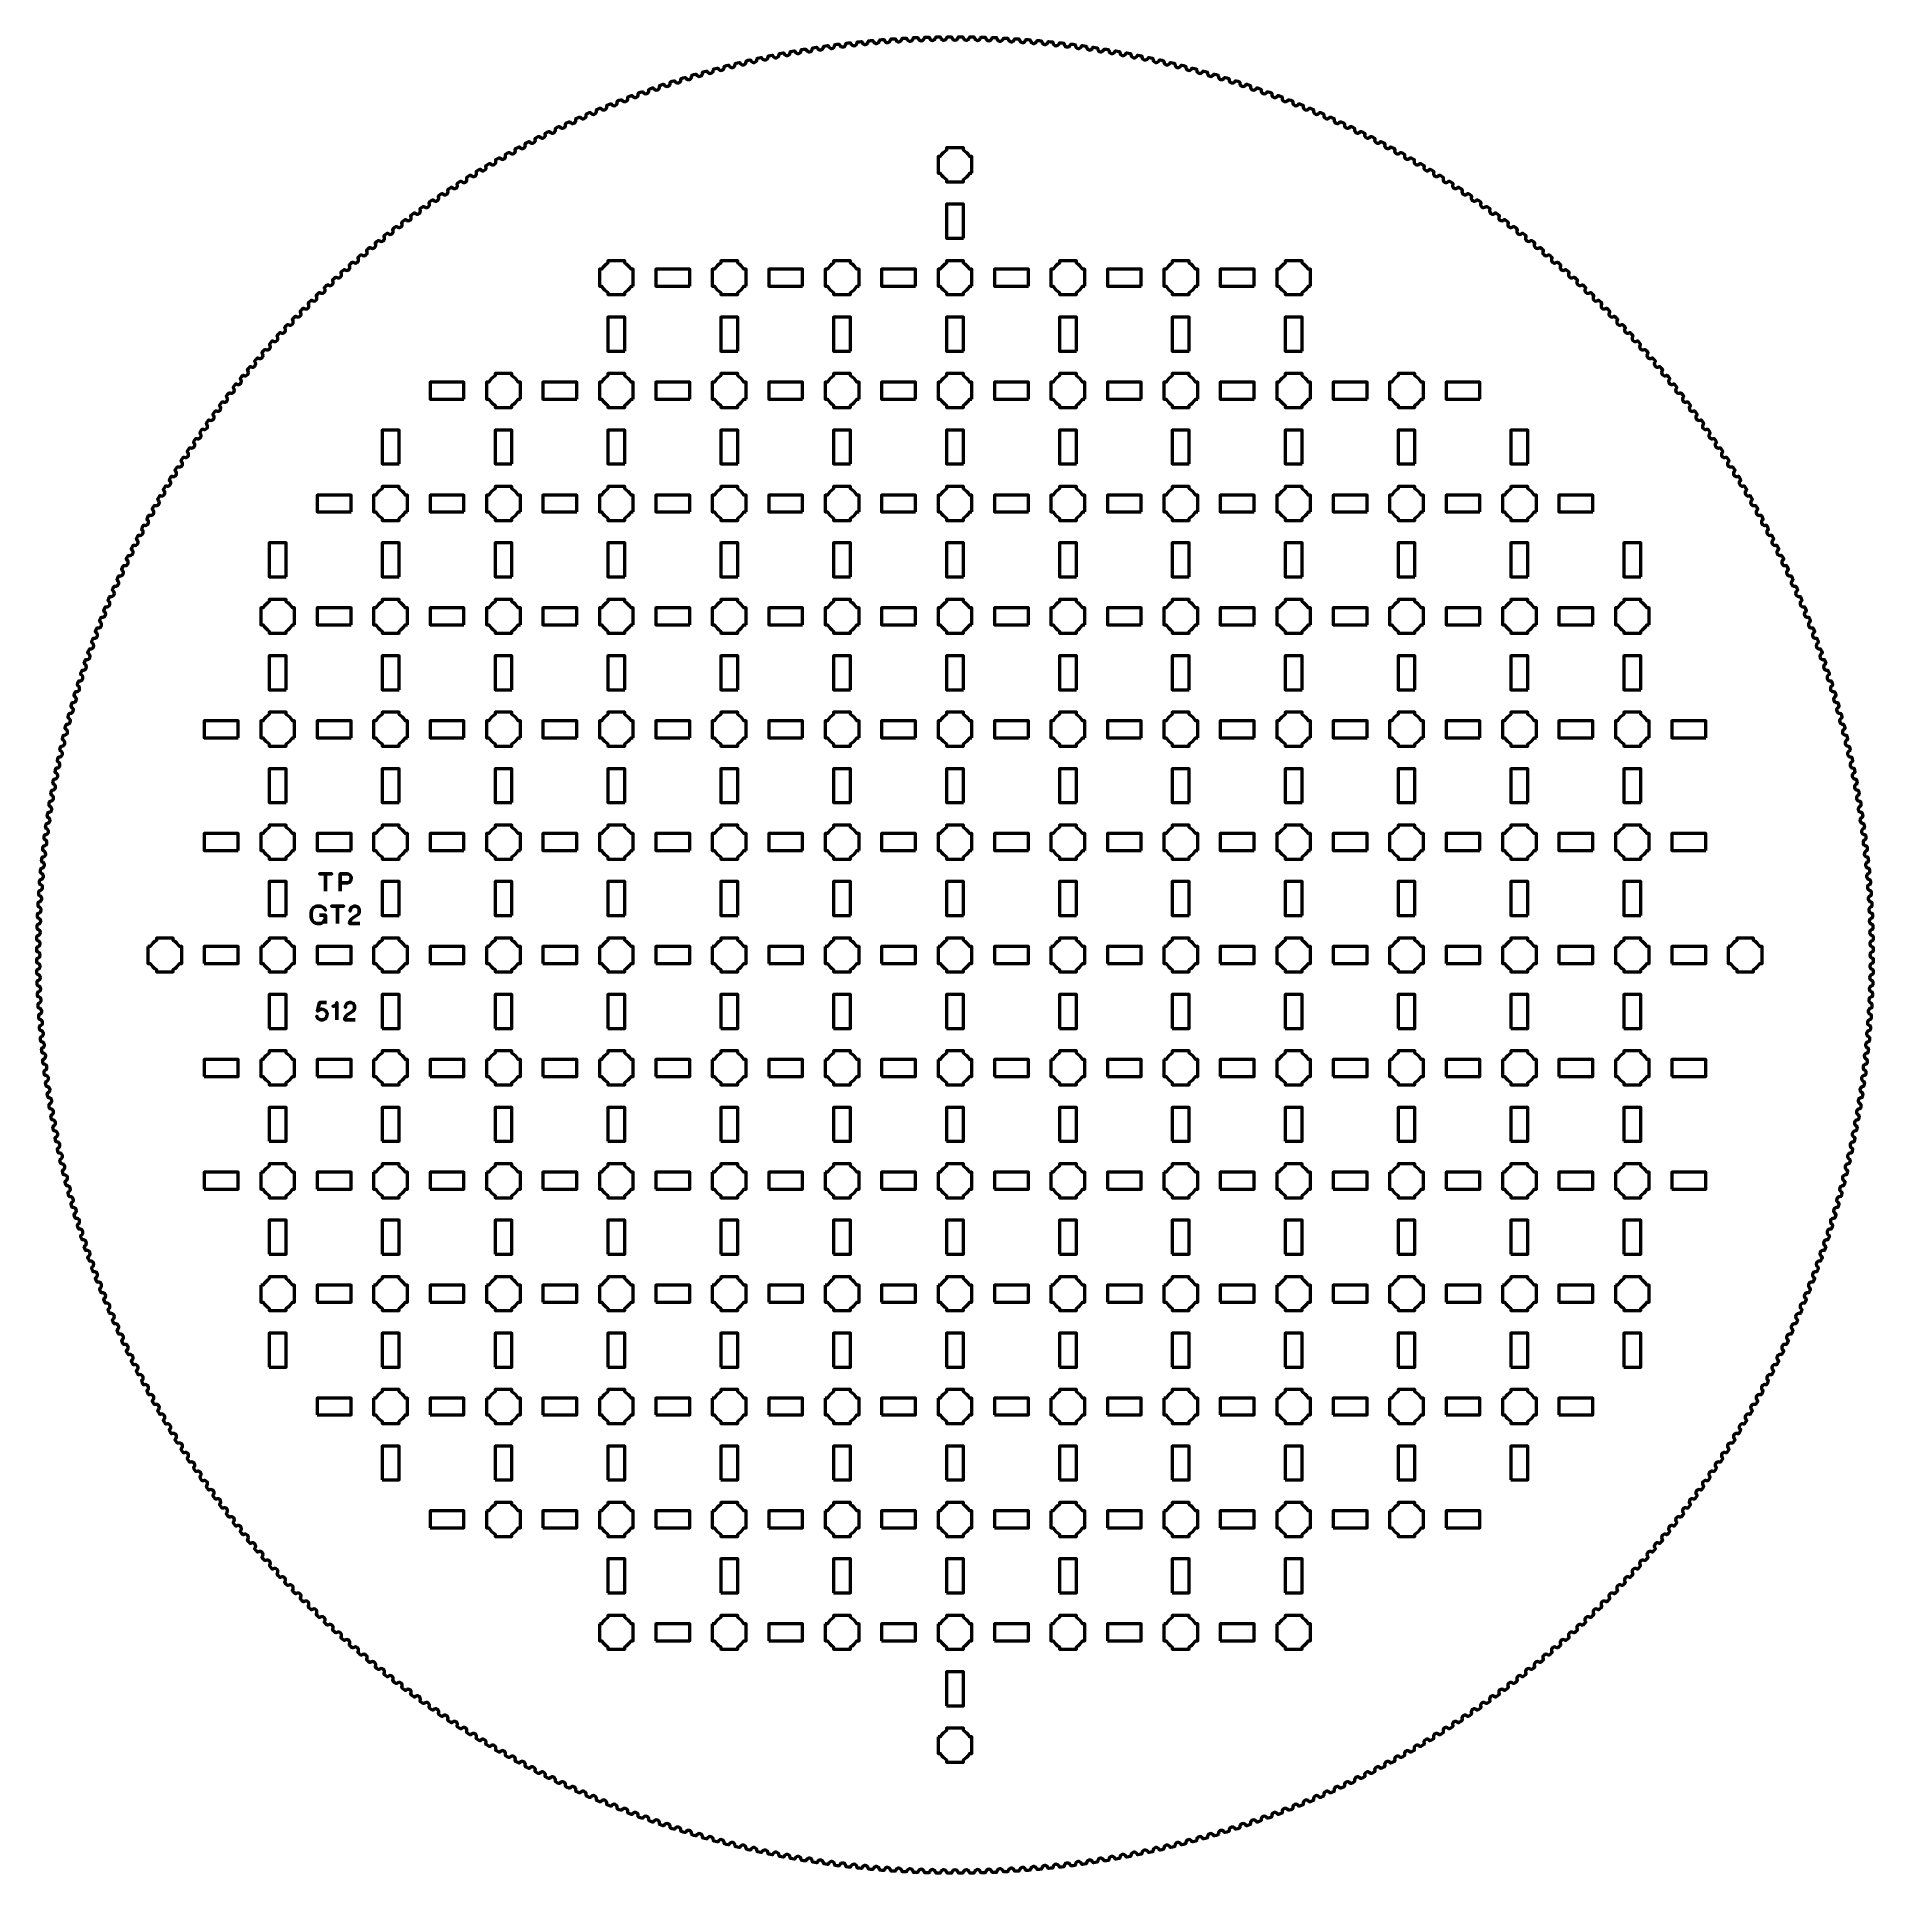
# Model space of a CAD drawing. Header units: centimetres. Extents: x -26.8 to 5.8, y -31.1 to 1.4.
import ezdxf

# ---------------------------------------------------------------- set-up
doc = ezdxf.new("R2010")
doc.units = ezdxf.units.CM
doc.header["$MEASUREMENT"] = 0
doc.layers.add('Layer 1', color=7, linetype='Continuous')

msp = doc.modelspace()

# ---------------------------------------------------------------- linework, layer by layer
at = {"layer": 'Layer 1', "lineweight": 53}
for points in [[(-23.8, -15), (-23.2, -15), (-23.2, -14.7), (-23.8, -14.7), (-23.8, -15)], [(-21.8, -15), (-21.2, -15), (-21.2, -14.7), (-21.8, -14.7), (-21.8, -15)], [(-19.8, -15), (-19.2, -15), (-19.2, -14.7), (-19.8, -14.7), (-19.8, -15)], [(-17.8, -15), (-17.2, -15), (-17.2, -14.7), (-17.8, -14.7), (-17.8, -15)], [(-15.8, -15), (-15.2, -15), (-15.2, -14.7), (-15.8, -14.7), (-15.8, -15)], [(-13.8, -15), (-13.2, -15), (-13.2, -14.7), (-13.8, -14.7), (-13.8, -15)], [(-11.8, -15), (-11.2, -15), (-11.2, -14.7), (-11.8, -14.7), (-11.8, -15)], [(-9.8, -15), (-9.2, -15), (-9.2, -14.7), (-9.8, -14.7), (-9.8, -15)], [(-7.8, -15), (-7.2, -15), (-7.2, -14.7), (-7.8, -14.7), (-7.8, -15)], [(-5.8, -15), (-5.2, -15), (-5.2, -14.7), (-5.8, -14.7), (-5.8, -15)], [(-3.8, -15), (-3.2, -15), (-3.2, -14.7), (-3.8, -14.7), (-3.8, -15)], [(-1.8, -15), (-1.2, -15), (-1.2, -14.7), (-1.8, -14.7), (-1.8, -15)], [(0.2, -15), (0.8, -15), (0.8, -14.7), (0.2, -14.7), (0.2, -15)], [(2.2, -15), (2.8, -15), (2.8, -14.7), (2.2, -14.7), (2.2, -15)], [(-22.65, -16.15), (-22.35, -16.15), (-22.35, -15.55), (-22.65, -15.55), (-22.65, -16.15)], [(-20.65, -16.15), (-20.35, -16.15), (-20.35, -15.55), (-20.65, -15.55), (-20.65, -16.15)], [(-18.65, -16.15), (-18.35, -16.15), (-18.35, -15.55), (-18.65, -15.55), (-18.65, -16.15)], [(-16.65, -16.15), (-16.35, -16.15), (-16.35, -15.55), (-16.65, -15.55), (-16.65, -16.15)], [(-14.65, -16.15), (-14.35, -16.15), (-14.35, -15.55), (-14.65, -15.55), (-14.65, -16.15)], [(-12.65, -16.15), (-12.35, -16.15), (-12.35, -15.55), (-12.65, -15.55), (-12.65, -16.15)], [(-10.65, -16.15), (-10.35, -16.15), (-10.35, -15.55), (-10.65, -15.55), (-10.65, -16.15)], [(-8.65, -16.15), (-8.35, -16.15), (-8.35, -15.55), (-8.65, -15.55), (-8.65, -16.15)], [(-6.65, -16.15), (-6.35, -16.15), (-6.35, -15.55), (-6.65, -15.55), (-6.65, -16.15)], [(-4.65, -16.15), (-4.35, -16.15), (-4.35, -15.55), (-4.65, -15.55), (-4.65, -16.15)], [(-2.65, -16.15), (-2.35, -16.15), (-2.35, -15.55), (-2.65, -15.55), (-2.65, -16.15)], [(-0.65, -16.15), (-0.35, -16.15), (-0.35, -15.55), (-0.65, -15.55), (-0.65, -16.15)], [(1.35, -16.15), (1.65, -16.15), (1.65, -15.55), (1.35, -15.55), (1.35, -16.15)], [(-23.8, -17), (-23.2, -17), (-23.2, -16.7), (-23.8, -16.7), (-23.8, -17)], [(-21.8, -17), (-21.2, -17), (-21.2, -16.7), (-21.8, -16.7), (-21.8, -17)], [(-19.8, -17), (-19.2, -17), (-19.2, -16.7), (-19.8, -16.7), (-19.8, -17)], [(-17.8, -17), (-17.2, -17), (-17.2, -16.7), (-17.8, -16.7), (-17.8, -17)], [(-15.8, -17), (-15.2, -17), (-15.2, -16.7), (-15.8, -16.7), (-15.8, -17)], [(-13.8, -17), (-13.2, -17), (-13.2, -16.7), (-13.8, -16.7), (-13.8, -17)], [(-11.8, -17), (-11.2, -17), (-11.2, -16.7), (-11.8, -16.7), (-11.8, -17)], [(-9.8, -17), (-9.2, -17), (-9.2, -16.7), (-9.8, -16.7), (-9.8, -17)], [(-7.8, -17), (-7.2, -17), (-7.2, -16.7), (-7.8, -16.7), (-7.8, -17)], [(-5.8, -17), (-5.2, -17), (-5.2, -16.7), (-5.8, -16.7), (-5.8, -17)], [(-3.8, -17), (-3.2, -17), (-3.2, -16.7), (-3.8, -16.7), (-3.8, -17)], [(-1.8, -17), (-1.2, -17), (-1.2, -16.7), (-1.8, -16.7), (-1.8, -17)], [(0.2, -17), (0.8, -17), (0.8, -16.7), (0.2, -16.7), (0.2, -17)], [(2.2, -17), (2.8, -17), (2.8, -16.7), (2.2, -16.7), (2.2, -17)], [(-22.65, -18.15), (-22.35, -18.15), (-22.35, -17.55), (-22.65, -17.55), (-22.65, -18.15)], [(-20.65, -18.15), (-20.35, -18.15), (-20.35, -17.55), (-20.65, -17.55), (-20.65, -18.15)], [(-18.65, -18.15), (-18.35, -18.15), (-18.35, -17.55), (-18.65, -17.55), (-18.65, -18.15)], [(-16.65, -18.15), (-16.35, -18.15), (-16.35, -17.55), (-16.65, -17.55), (-16.65, -18.15)], [(-14.65, -18.15), (-14.35, -18.15), (-14.35, -17.55), (-14.65, -17.55), (-14.65, -18.15)], [(-12.65, -18.15), (-12.35, -18.15), (-12.35, -17.55), (-12.65, -17.55), (-12.65, -18.15)], [(-10.65, -18.15), (-10.35, -18.15), (-10.35, -17.55), (-10.65, -17.55), (-10.65, -18.15)], [(-8.65, -18.15), (-8.35, -18.15), (-8.35, -17.55), (-8.65, -17.55), (-8.65, -18.15)], [(-6.65, -18.15), (-6.35, -18.15), (-6.35, -17.55), (-6.65, -17.55), (-6.65, -18.15)], [(-4.65, -18.15), (-4.35, -18.15), (-4.35, -17.55), (-4.65, -17.55), (-4.65, -18.15)], [(-2.65, -18.15), (-2.35, -18.15), (-2.35, -17.55), (-2.65, -17.55), (-2.65, -18.15)], [(-0.65, -18.15), (-0.35, -18.15), (-0.35, -17.55), (-0.65, -17.55), (-0.65, -18.15)], [(1.35, -18.15), (1.65, -18.15), (1.65, -17.55), (1.35, -17.55), (1.35, -18.15)], [(-23.8, -19), (-23.2, -19), (-23.2, -18.7), (-23.8, -18.7), (-23.8, -19)], [(-21.8, -19), (-21.2, -19), (-21.2, -18.7), (-21.8, -18.7), (-21.8, -19)], [(-19.8, -19), (-19.2, -19), (-19.2, -18.7), (-19.8, -18.7), (-19.8, -19)], [(-17.8, -19), (-17.2, -19), (-17.2, -18.7), (-17.8, -18.7), (-17.8, -19)], [(-15.8, -19), (-15.2, -19), (-15.2, -18.7), (-15.8, -18.7), (-15.8, -19)], [(-13.8, -19), (-13.2, -19), (-13.2, -18.7), (-13.8, -18.7), (-13.8, -19)], [(-11.8, -19), (-11.2, -19), (-11.2, -18.7), (-11.8, -18.7), (-11.8, -19)], [(-9.8, -19), (-9.2, -19), (-9.2, -18.7), (-9.8, -18.7), (-9.8, -19)], [(-7.8, -19), (-7.2, -19), (-7.2, -18.7), (-7.8, -18.7), (-7.8, -19)], [(-5.8, -19), (-5.2, -19), (-5.2, -18.7), (-5.8, -18.7), (-5.8, -19)], [(-3.8, -19), (-3.2, -19), (-3.2, -18.7), (-3.8, -18.7), (-3.8, -19)], [(-1.8, -19), (-1.2, -19), (-1.2, -18.7), (-1.8, -18.7), (-1.8, -19)], [(0.2, -19), (0.8, -19), (0.8, -18.7), (0.2, -18.7), (0.2, -19)], [(2.2, -19), (2.8, -19), (2.8, -18.7), (2.2, -18.7), (2.2, -19)], [(-22.65, -20.15), (-22.35, -20.15), (-22.35, -19.55), (-22.65, -19.55), (-22.65, -20.15)], [(-20.65, -20.15), (-20.35, -20.15), (-20.35, -19.55), (-20.65, -19.55), (-20.65, -20.15)], [(-18.65, -20.15), (-18.35, -20.15), (-18.35, -19.55), (-18.65, -19.55), (-18.65, -20.15)], [(-16.65, -20.15), (-16.35, -20.15), (-16.35, -19.55), (-16.65, -19.55), (-16.65, -20.15)], [(-14.65, -20.15), (-14.35, -20.15), (-14.35, -19.55), (-14.65, -19.55), (-14.65, -20.15)], [(-12.65, -20.15), (-12.35, -20.15), (-12.35, -19.55), (-12.65, -19.55), (-12.65, -20.15)], [(-10.65, -20.15), (-10.35, -20.15), (-10.35, -19.55), (-10.65, -19.55), (-10.65, -20.15)], [(-8.65, -20.15), (-8.35, -20.15), (-8.35, -19.55), (-8.65, -19.55), (-8.65, -20.15)], [(-6.65, -20.15), (-6.35, -20.15), (-6.35, -19.55), (-6.65, -19.55), (-6.65, -20.15)], [(-4.65, -20.15), (-4.35, -20.15), (-4.35, -19.55), (-4.65, -19.55), (-4.65, -20.15)], [(-2.65, -20.15), (-2.35, -20.15), (-2.35, -19.55), (-2.65, -19.55), (-2.65, -20.15)], [(-0.65, -20.15), (-0.35, -20.15), (-0.35, -19.55), (-0.65, -19.55), (-0.65, -20.15)], [(1.35, -20.15), (1.65, -20.15), (1.65, -19.55), (1.35, -19.55), (1.35, -20.15)], [(-21.8, -21), (-21.2, -21), (-21.2, -20.7), (-21.8, -20.7), (-21.8, -21)], [(-19.8, -21), (-19.2, -21), (-19.2, -20.7), (-19.8, -20.7), (-19.8, -21)], [(-17.8, -21), (-17.2, -21), (-17.2, -20.7), (-17.8, -20.7), (-17.8, -21)], [(-15.8, -21), (-15.2, -21), (-15.2, -20.7), (-15.8, -20.7), (-15.8, -21)], [(-13.8, -21), (-13.2, -21), (-13.2, -20.7), (-13.8, -20.7), (-13.8, -21)], [(-11.8, -21), (-11.2, -21), (-11.2, -20.7), (-11.8, -20.7), (-11.8, -21)], [(-9.8, -21), (-9.2, -21), (-9.2, -20.7), (-9.8, -20.7), (-9.8, -21)], [(-7.8, -21), (-7.2, -21), (-7.2, -20.7), (-7.8, -20.7), (-7.8, -21)], [(-5.8, -21), (-5.2, -21), (-5.2, -20.7), (-5.8, -20.7), (-5.8, -21)], [(-3.8, -21), (-3.2, -21), (-3.2, -20.7), (-3.8, -20.7), (-3.8, -21)], [(-1.8, -21), (-1.2, -21), (-1.2, -20.7), (-1.8, -20.7), (-1.8, -21)], [(0.2, -21), (0.8, -21), (0.8, -20.7), (0.2, -20.7), (0.2, -21)], [(-22.65, -22.15), (-22.35, -22.15), (-22.35, -21.55), (-22.65, -21.55), (-22.65, -22.15)], [(-20.65, -22.15), (-20.35, -22.15), (-20.35, -21.55), (-20.65, -21.55), (-20.65, -22.15)], [(-18.65, -22.15), (-18.35, -22.15), (-18.35, -21.55), (-18.65, -21.55), (-18.65, -22.15)], [(-16.65, -22.15), (-16.35, -22.15), (-16.35, -21.55), (-16.65, -21.55), (-16.65, -22.15)], [(-14.65, -22.15), (-14.35, -22.15), (-14.35, -21.55), (-14.65, -21.55), (-14.65, -22.15)], [(-12.65, -22.15), (-12.35, -22.15), (-12.35, -21.55), (-12.65, -21.55), (-12.65, -22.15)], [(-10.65, -22.15), (-10.35, -22.15), (-10.35, -21.55), (-10.65, -21.55), (-10.65, -22.15)], [(-8.65, -22.15), (-8.35, -22.15), (-8.35, -21.55), (-8.65, -21.55), (-8.65, -22.15)], [(-6.65, -22.15), (-6.35, -22.15), (-6.35, -21.55), (-6.65, -21.55), (-6.65, -22.15)], [(-4.65, -22.15), (-4.35, -22.15), (-4.35, -21.55), (-4.65, -21.55), (-4.65, -22.15)], [(-2.65, -22.15), (-2.35, -22.15), (-2.35, -21.55), (-2.65, -21.55), (-2.65, -22.15)], [(-0.65, -22.15), (-0.35, -22.15), (-0.35, -21.55), (-0.65, -21.55), (-0.65, -22.15)], [(1.35, -22.15), (1.65, -22.15), (1.65, -21.55), (1.35, -21.55), (1.35, -22.15)], [(-21.8, -23), (-21.2, -23), (-21.2, -22.7), (-21.8, -22.7), (-21.8, -23)], [(-19.8, -23), (-19.2, -23), (-19.2, -22.7), (-19.8, -22.7), (-19.8, -23)], [(-17.8, -23), (-17.2, -23), (-17.2, -22.7), (-17.8, -22.7), (-17.8, -23)], [(-15.8, -23), (-15.2, -23), (-15.2, -22.7), (-15.8, -22.7), (-15.8, -23)], [(-13.8, -23), (-13.2, -23), (-13.2, -22.7), (-13.8, -22.7), (-13.8, -23)], [(-11.8, -23), (-11.2, -23), (-11.2, -22.7), (-11.8, -22.7), (-11.8, -23)], [(-9.8, -23), (-9.2, -23), (-9.2, -22.7), (-9.8, -22.7), (-9.8, -23)], [(-7.8, -23), (-7.2, -23), (-7.2, -22.7), (-7.8, -22.7), (-7.8, -23)], [(-5.8, -23), (-5.2, -23), (-5.2, -22.7), (-5.8, -22.7), (-5.8, -23)], [(-3.8, -23), (-3.2, -23), (-3.2, -22.7), (-3.8, -22.7), (-3.8, -23)], [(-1.8, -23), (-1.2, -23), (-1.2, -22.7), (-1.8, -22.7), (-1.8, -23)], [(0.2, -23), (0.8, -23), (0.8, -22.7), (0.2, -22.7), (0.2, -23)], [(-20.65, -24.15), (-20.35, -24.15), (-20.35, -23.55), (-20.65, -23.55), (-20.65, -24.15)], [(-18.65, -24.15), (-18.35, -24.15), (-18.35, -23.55), (-18.65, -23.55), (-18.65, -24.15)], [(-16.65, -24.15), (-16.35, -24.15), (-16.35, -23.55), (-16.65, -23.55), (-16.65, -24.15)], [(-14.65, -24.15), (-14.35, -24.15), (-14.35, -23.55), (-14.65, -23.55), (-14.65, -24.15)], [(-12.65, -24.15), (-12.35, -24.15), (-12.35, -23.55), (-12.65, -23.55), (-12.65, -24.15)], [(-10.65, -24.15), (-10.35, -24.15), (-10.35, -23.55), (-10.65, -23.55), (-10.65, -24.15)], [(-8.65, -24.15), (-8.35, -24.15), (-8.35, -23.55), (-8.65, -23.55), (-8.65, -24.15)], [(-6.65, -24.15), (-6.35, -24.15), (-6.35, -23.55), (-6.65, -23.55), (-6.65, -24.15)], [(-4.65, -24.15), (-4.35, -24.15), (-4.35, -23.55), (-4.65, -23.55), (-4.65, -24.15)], [(-2.65, -24.15), (-2.35, -24.15), (-2.35, -23.55), (-2.65, -23.55), (-2.65, -24.15)], [(-0.65, -24.15), (-0.35, -24.15), (-0.35, -23.55), (-0.65, -23.55), (-0.65, -24.15)], [(-19.8, -25), (-19.2, -25), (-19.2, -24.7), (-19.8, -24.7), (-19.8, -25)], [(-17.8, -25), (-17.2, -25), (-17.2, -24.7), (-17.8, -24.7), (-17.8, -25)], [(-15.8, -25), (-15.2, -25), (-15.2, -24.7), (-15.8, -24.7), (-15.8, -25)], [(-13.8, -25), (-13.2, -25), (-13.2, -24.7), (-13.8, -24.7), (-13.8, -25)], [(-11.8, -25), (-11.2, -25), (-11.2, -24.7), (-11.8, -24.7), (-11.8, -25)], [(-9.8, -25), (-9.2, -25), (-9.2, -24.7), (-9.8, -24.7), (-9.8, -25)], [(-7.8, -25), (-7.2, -25), (-7.2, -24.7), (-7.8, -24.7), (-7.8, -25)], [(-5.8, -25), (-5.2, -25), (-5.2, -24.7), (-5.8, -24.7), (-5.8, -25)], [(-3.8, -25), (-3.2, -25), (-3.2, -24.7), (-3.8, -24.7), (-3.8, -25)], [(-1.8, -25), (-1.2, -25), (-1.2, -24.7), (-1.8, -24.7), (-1.8, -25)], [(-16.65, -26.15), (-16.35, -26.15), (-16.35, -25.55), (-16.65, -25.55), (-16.65, -26.15)], [(-14.65, -26.15), (-14.35, -26.15), (-14.35, -25.55), (-14.65, -25.55), (-14.65, -26.15)], [(-12.65, -26.15), (-12.35, -26.15), (-12.35, -25.55), (-12.65, -25.55), (-12.65, -26.15)], [(-10.65, -26.15), (-10.35, -26.15), (-10.35, -25.55), (-10.65, -25.55), (-10.65, -26.15)], [(-8.65, -26.15), (-8.35, -26.15), (-8.35, -25.55), (-8.65, -25.55), (-8.65, -26.15)], [(-6.65, -26.15), (-6.35, -26.15), (-6.35, -25.55), (-6.65, -25.55), (-6.65, -26.15)], [(-4.65, -26.15), (-4.35, -26.15), (-4.35, -25.55), (-4.65, -25.55), (-4.65, -26.15)], [(-15.8, -27), (-15.2, -27), (-15.2, -26.7), (-15.8, -26.7), (-15.8, -27)], [(-13.8, -27), (-13.2, -27), (-13.2, -26.7), (-13.8, -26.7), (-13.8, -27)], [(-11.8, -27), (-11.2, -27), (-11.2, -26.7), (-11.8, -26.7), (-11.8, -27)], [(-9.8, -27), (-9.2, -27), (-9.2, -26.7), (-9.8, -26.7), (-9.8, -27)], [(-7.8, -27), (-7.2, -27), (-7.2, -26.7), (-7.8, -26.7), (-7.8, -27)], [(-5.8, -27), (-5.2, -27), (-5.2, -26.7), (-5.8, -26.7), (-5.8, -27)], [(-10.65, -28.15), (-10.35, -28.15), (-10.35, -27.55), (-10.65, -27.55), (-10.65, -28.15)]]:
    msp.add_lwpolyline(points, close=True, dxfattribs=at)
for points, knots in [([(-10.2007, 1.41695), (-10.2007, 1.41695), (-10.23082, 1.41729), (-10.23082, 1.41729), (-10.23082, 1.41729), (-10.23909, 1.41739), (-10.2459, 1.41075), (-10.24594, 1.40282), (-10.24594, 1.40282), (-10.25086, 1.37727), (-10.27379, 1.35783), (-10.30109, 1.35817), (-10.30109, 1.35817), (-10.32838, 1.3585), (-10.35083, 1.3785), (-10.35509, 1.40416), (-10.35509, 1.40416), (-10.35503, 1.404), (-10.35503, 1.4042), (-10.35503, 1.40439), (-10.35503, 1.40439), (-10.35524, 1.4124), (-10.36176, 1.4189), (-10.36984, 1.419), (-10.36984, 1.419), (-10.36984, 1.419), (-10.4, 1.4194), (-10.4, 1.4194), (-10.4, 1.4194), (-10.4, 1.4194), (-10.40034, 1.4194), (-10.40034, 1.4194), (-10.40034, 1.4194), (-10.40034, 1.4194), (-10.43046, 1.41937), (-10.43046, 1.41937), (-10.43046, 1.41937), (-10.43874, 1.41937), (-10.44546, 1.41265), (-10.44541, 1.40472), (-10.44541, 1.40472), (-10.45001, 1.37911), (-10.4727, 1.35939), (-10.5, 1.35939), (-10.5, 1.35939), (-10.5273, 1.35939), (-10.54999, 1.37911), (-10.55456, 1.40472), (-10.55456, 1.40472), (-10.5545, 1.40456), (-10.55451, 1.40476), (-10.55451, 1.40495), (-10.55451, 1.40495), (-10.55482, 1.41295), (-10.56141, 1.41937), (-10.5695, 1.41937), (-10.5695, 1.41937), (-10.5695, 1.41937), (-10.59966, 1.4194), (-10.59966, 1.4194), (-10.59966, 1.4194), (-10.59966, 1.4194), (-10.6, 1.4194), (-10.6, 1.4194), (-10.6, 1.4194), (-10.6, 1.4194), (-10.63012, 1.419), (-10.63012, 1.419), (-10.63012, 1.419), (-10.63839, 1.41889), (-10.64503, 1.41209), (-10.64488, 1.40416), (-10.64488, 1.40416), (-10.64917, 1.3785), (-10.67162, 1.3585), (-10.69891, 1.35817), (-10.69891, 1.35817), (-10.72621, 1.35783), (-10.74914, 1.37727), (-10.75403, 1.40282), (-10.75403, 1.40282), (-10.75396, 1.40267), (-10.75398, 1.40287), (-10.75398, 1.40306), (-10.75398, 1.40306), (-10.75439, 1.41105), (-10.76106, 1.41739), (-10.76914, 1.41729), (-10.76914, 1.41729), (-10.76914, 1.41729), (-10.7993, 1.41695), (-10.7993, 1.41695), (-10.7993, 1.41695), (-10.7993, 1.41695), (-10.79964, 1.41695), (-10.79964, 1.41695), (-10.79964, 1.41695), (-10.79964, 1.41695), (-10.82975, 1.41617), (-10.82975, 1.41617), (-10.82975, 1.41617), (-10.83803, 1.41597), (-10.84458, 1.40909), (-10.84434, 1.40116), (-10.84434, 1.40116), (-10.84831, 1.37545), (-10.87051, 1.35518), (-10.8978, 1.35451), (-10.8978, 1.35451), (-10.92509, 1.35384), (-10.94826, 1.37299), (-10.95345, 1.39848), (-10.95345, 1.39848), (-10.95339, 1.39832), (-10.95341, 1.39852), (-10.95341, 1.39871), (-10.95341, 1.39871), (-10.95392, 1.4067), (-10.96066, 1.41296), (-10.96875, 1.41276), (-10.96875, 1.41276), (-10.96875, 1.41276), (-10.9989, 1.41205), (-10.9989, 1.41205), (-10.9989, 1.41205), (-10.9989, 1.41205), (-10.99924, 1.41204), (-10.99924, 1.41204), (-10.99924, 1.41204), (-10.99924, 1.41204), (-11.02934, 1.4109), (-11.02934, 1.4109), (-11.02934, 1.4109), (-11.03761, 1.4106), (-11.04408, 1.40364), (-11.04374, 1.39571), (-11.04374, 1.39571), (-11.04739, 1.36995), (-11.06934, 1.34941), (-11.09662, 1.3484), (-11.09662, 1.3484), (-11.1239, 1.3474), (-11.1473, 1.36627), (-11.15281, 1.3917), (-11.15281, 1.3917), (-11.15275, 1.39154), (-11.15277, 1.39174), (-11.15277, 1.39193), (-11.15277, 1.39193), (-11.15338, 1.39991), (-11.1602, 1.40608), (-11.16828, 1.40579), (-11.16828, 1.40579), (-11.16828, 1.40579), (-11.19842, 1.40471), (-11.19842, 1.40471), (-11.19842, 1.40471), (-11.19842, 1.40471), (-11.19876, 1.40469), (-11.19876, 1.40469), (-11.19876, 1.40469), (-11.19876, 1.40469), (-11.22884, 1.40318), (-11.22884, 1.40318), (-11.22884, 1.40318), (-11.23711, 1.40278), (-11.2435, 1.39574), (-11.24306, 1.38782), (-11.24306, 1.38782), (-11.24639, 1.36201), (-11.26809, 1.3412), (-11.29536, 1.33986), (-11.29536, 1.33986), (-11.32262, 1.33852), (-11.34625, 1.35711), (-11.35208, 1.38246), (-11.35208, 1.38246), (-11.35201, 1.3823), (-11.35203, 1.3825), (-11.35204, 1.38269), (-11.35204, 1.38269), (-11.35274, 1.39067), (-11.35964, 1.39676), (-11.36772, 1.39636), (-11.36772, 1.39636), (-11.36772, 1.39636), (-11.39784, 1.39491), (-11.39784, 1.39491), (-11.39784, 1.39491), (-11.39784, 1.39491), (-11.39818, 1.39489), (-11.39818, 1.39489), (-11.39818, 1.39489), (-11.39818, 1.39489), (-11.42824, 1.39302), (-11.42824, 1.39302), (-11.42824, 1.39302), (-11.43651, 1.39251), (-11.4428, 1.38539), (-11.44226, 1.37748), (-11.44226, 1.37748), (-11.44529, 1.35163), (-11.46672, 1.33056), (-11.49397, 1.32888), (-11.49397, 1.32888), (-11.52122, 1.32721), (-11.54508, 1.3455), (-11.55121, 1.37078), (-11.55121, 1.37078), (-11.55114, 1.37063), (-11.55116, 1.37083), (-11.55117, 1.37102), (-11.55117, 1.37102), (-11.55197, 1.37898), (-11.55894, 1.38499), (-11.56702, 1.38449), (-11.56702, 1.38449), (-11.56702, 1.38449), (-11.59712, 1.38267), (-11.59712, 1.38267), (-11.59712, 1.38267), (-11.59712, 1.38267), (-11.59746, 1.38265), (-11.59746, 1.38265), (-11.59746, 1.38265), (-11.59746, 1.38265), (-11.6275, 1.3804), (-11.6275, 1.3804), (-11.6275, 1.3804), (-11.63576, 1.37979), (-11.64196, 1.3726), (-11.64133, 1.36469), (-11.64133, 1.36469), (-11.64403, 1.33881), (-11.66521, 1.31748), (-11.69244, 1.31547), (-11.69244, 1.31547), (-11.71966, 1.31346), (-11.74374, 1.33146), (-11.75018, 1.35666), (-11.75018, 1.35666), (-11.75011, 1.35651), (-11.75014, 1.35671), (-11.75015, 1.35689), (-11.75015, 1.35689), (-11.75105, 1.36485), (-11.75809, 1.37077), (-11.76616, 1.37017), (-11.76616, 1.37017), (-11.76616, 1.37017), (-11.79624, 1.36799), (-11.79624, 1.36799), (-11.79624, 1.36799), (-11.79624, 1.36799), (-11.79658, 1.36796), (-11.79658, 1.36796), (-11.79658, 1.36796), (-11.79658, 1.36796), (-11.82658, 1.36534), (-11.82658, 1.36534), (-11.82658, 1.36534), (-11.83483, 1.36463), (-11.84095, 1.35736), (-11.84022, 1.34946), (-11.84022, 1.34946), (-11.84261, 1.32355), (-11.86352, 1.30196), (-11.89072, 1.29962), (-11.89072, 1.29962), (-11.91792, 1.29728), (-11.94222, 1.31498), (-11.94897, 1.3401), (-11.94897, 1.3401), (-11.9489, 1.33995), (-11.94892, 1.34014), (-11.94894, 1.34033), (-11.94894, 1.34033), (-11.94994, 1.34828), (-11.95705, 1.35411), (-11.96511, 1.35341), (-11.96511, 1.35341), (-11.96511, 1.35341), (-11.99516, 1.35086), (-11.99516, 1.35086), (-11.99516, 1.35086), (-11.99516, 1.35086), (-11.9955, 1.35083), (-11.9955, 1.35083), (-11.9955, 1.35083), (-11.9955, 1.35083), (-12.02547, 1.34784), (-12.02547, 1.34784), (-12.02547, 1.34784), (-12.03371, 1.34703), (-12.03974, 1.33968), (-12.03891, 1.3318), (-12.03891, 1.3318), (-12.04098, 1.30586), (-12.06163, 1.28401), (-12.0888, 1.28134), (-12.0888, 1.28134), (-12.11597, 1.27866), (-12.14048, 1.29606), (-12.14754, 1.3211), (-12.14754, 1.3211), (-12.14746, 1.32095), (-12.14749, 1.32114), (-12.14751, 1.32133), (-12.14751, 1.32133), (-12.1486, 1.32926), (-12.15579, 1.33501), (-12.16384, 1.33421), (-12.16384, 1.33421), (-12.16384, 1.33421), (-12.19386, 1.33129), (-12.19386, 1.33129), (-12.19386, 1.33129), (-12.19386, 1.33129), (-12.1942, 1.33125), (-12.1942, 1.33125), (-12.1942, 1.33125), (-12.1942, 1.33125), (-12.22413, 1.3279), (-12.22413, 1.3279), (-12.22413, 1.3279), (-12.23236, 1.32699), (-12.2383, 1.31957), (-12.23737, 1.31169), (-12.23737, 1.31169), (-12.23912, 1.28573), (-12.2595, 1.26363), (-12.28663, 1.26062), (-12.28663, 1.26062), (-12.31377, 1.25761), (-12.33849, 1.27471), (-12.34586, 1.29966), (-12.34586, 1.29966), (-12.34578, 1.29951), (-12.34581, 1.29971), (-12.34583, 1.2999), (-12.34583, 1.2999), (-12.34702, 1.30781), (-12.35428, 1.31347), (-12.36232, 1.31258), (-12.36232, 1.31258), (-12.36232, 1.31258), (-12.3923, 1.30929), (-12.3923, 1.30929), (-12.3923, 1.30929), (-12.3923, 1.30929), (-12.39264, 1.30925), (-12.39264, 1.30925), (-12.39264, 1.30925), (-12.39264, 1.30925), (-12.42253, 1.30553), (-12.42253, 1.30553), (-12.42253, 1.30553), (-12.43075, 1.30451), (-12.43659, 1.29702), (-12.43557, 1.28916), (-12.43557, 1.28916), (-12.437, 1.26318), (-12.45711, 1.24083), (-12.4842, 1.23749), (-12.4842, 1.23749), (-12.5113, 1.23414), (-12.53623, 1.25094), (-12.5439, 1.2758), (-12.5439, 1.2758), (-12.54382, 1.27564), (-12.54386, 1.27584), (-12.54388, 1.27603), (-12.54388, 1.27603), (-12.54517, 1.28393), (-12.55249, 1.2895), (-12.56052, 1.28851), (-12.56052, 1.28851), (-12.56052, 1.28851), (-12.59046, 1.28485), (-12.59046, 1.28485), (-12.59046, 1.28485), (-12.59046, 1.28485), (-12.5908, 1.2848), (-12.5908, 1.2848), (-12.5908, 1.2848), (-12.5908, 1.2848), (-12.62064, 1.28072), (-12.62064, 1.28072), (-12.62064, 1.28072), (-12.62884, 1.2796), (-12.6346, 1.27204), (-12.63348, 1.26419), (-12.63348, 1.26419), (-12.63459, 1.23819), (-12.65442, 1.2156), (-12.68147, 1.21193), (-12.68147, 1.21193), (-12.70852, 1.20825), (-12.73366, 1.22474), (-12.74164, 1.2495), (-12.74164, 1.2495), (-12.74155, 1.24935), (-12.74159, 1.24955), (-12.74162, 1.24973), (-12.74162, 1.24973), (-12.743, 1.25762), (-12.75039, 1.2631), (-12.75841, 1.26201), (-12.75841, 1.26201), (-12.75841, 1.26201), (-12.7883, 1.25798), (-12.7883, 1.25798), (-12.7883, 1.25798), (-12.7883, 1.25798), (-12.78864, 1.25793), (-12.78864, 1.25793), (-12.78864, 1.25793), (-12.78864, 1.25793), (-12.81843, 1.25348), (-12.81843, 1.25348), (-12.81843, 1.25348), (-12.82662, 1.25227), (-12.83228, 1.24463), (-12.83106, 1.2368), (-12.83106, 1.2368), (-12.83186, 1.21079), (-12.85141, 1.18795), (-12.87841, 1.18395), (-12.87841, 1.18395), (-12.90542, 1.17994), (-12.93075, 1.19612), (-12.93903, 1.22078), (-12.93903, 1.22078), (-12.93895, 1.22063), (-12.93899, 1.22083), (-12.93902, 1.22101), (-12.93902, 1.22101), (-12.9405, 1.22888), (-12.94796, 1.23427), (-12.95596, 1.23308), (-12.95596, 1.23308), (-12.95596, 1.23308), (-12.9858, 1.22869), (-12.9858, 1.22869), (-12.9858, 1.22869), (-12.9858, 1.22869), (-12.98613, 1.22863), (-12.98613, 1.22863), (-12.98613, 1.22863), (-12.98613, 1.22863), (-13.01586, 1.22382), (-13.01586, 1.22382), (-13.01586, 1.22382), (-13.02404, 1.2225), (-13.02961, 1.2148), (-13.0283, 1.20698), (-13.0283, 1.20698), (-13.02877, 1.18096), (-13.04804, 1.15789), (-13.07499, 1.15355), (-13.07499, 1.15355), (-13.10195, 1.14921), (-13.12748, 1.16508), (-13.13606, 1.18964), (-13.13606, 1.18964), (-13.13598, 1.18949), (-13.13602, 1.18969), (-13.13605, 1.18987), (-13.13605, 1.18987), (-13.13763, 1.19772), (-13.14515, 1.20301), (-13.15314, 1.20173), (-13.15314, 1.20173), (-13.15314, 1.20173), (-13.18292, 1.19697), (-13.18292, 1.19697), (-13.18292, 1.19697), (-13.18292, 1.19697), (-13.18326, 1.19691), (-13.18326, 1.19691), (-13.18326, 1.19691), (-13.18326, 1.19691), (-13.21293, 1.19173), (-13.21293, 1.19173), (-13.21293, 1.19173), (-13.22108, 1.19032), (-13.22656, 1.18255), (-13.22515, 1.17474), (-13.22515, 1.17474), (-13.22531, 1.14872), (-13.24429, 1.12541), (-13.27119, 1.12075), (-13.27119, 1.12075), (-13.29809, 1.11608), (-13.32381, 1.13163), (-13.33269, 1.15608), (-13.33269, 1.15608), (-13.33261, 1.15594), (-13.33265, 1.15613), (-13.33268, 1.15632), (-13.33268, 1.15632), (-13.33436, 1.16415), (-13.34195, 1.16935), (-13.34992, 1.16796), (-13.34992, 1.16796), (-13.34992, 1.16796), (-13.37964, 1.16284), (-13.37964, 1.16284), (-13.37964, 1.16284), (-13.37964, 1.16284), (-13.37998, 1.16278), (-13.37998, 1.16278), (-13.37998, 1.16278), (-13.37998, 1.16278), (-13.40958, 1.15723), (-13.40958, 1.15723), (-13.40958, 1.15723), (-13.41772, 1.15572), (-13.4231, 1.14788), (-13.42159, 1.14009), (-13.42159, 1.14009), (-13.42143, 1.11408), (-13.44013, 1.09054), (-13.46696, 1.08554), (-13.46696, 1.08554), (-13.4938, 1.08054), (-13.51972, 1.09577), (-13.5289, 1.12012), (-13.5289, 1.12012), (-13.52881, 1.11997), (-13.52886, 1.12016), (-13.52889, 1.12035), (-13.52889, 1.12035), (-13.53066, 1.12816), (-13.53832, 1.13326), (-13.54627, 1.13178), (-13.54627, 1.13178), (-13.54627, 1.13178), (-13.57592, 1.1263), (-13.57592, 1.1263), (-13.57592, 1.1263), (-13.57592, 1.1263), (-13.57626, 1.12623), (-13.57626, 1.12623), (-13.57626, 1.12623), (-13.57626, 1.12623), (-13.60579, 1.12032), (-13.60579, 1.12032), (-13.60579, 1.12032), (-13.61391, 1.11871), (-13.61919, 1.11081), (-13.6176, 1.10304), (-13.6176, 1.10304), (-13.61711, 1.07702), (-13.63552, 1.05326), (-13.6623, 1.04793), (-13.6623, 1.04793), (-13.68907, 1.0426), (-13.71517, 1.05752), (-13.72465, 1.08174), (-13.72465, 1.08174), (-13.72456, 1.0816), (-13.72461, 1.08179), (-13.72465, 1.08198), (-13.72465, 1.08198), (-13.72651, 1.08977), (-13.73423, 1.09478), (-13.74216, 1.0932), (-13.74216, 1.0932), (-13.74216, 1.0932), (-13.77175, 1.08735), (-13.77175, 1.08735), (-13.77175, 1.08735), (-13.77175, 1.08735), (-13.77208, 1.08728), (-13.77208, 1.08728), (-13.77208, 1.08728), (-13.77208, 1.08728), (-13.80154, 1.08101), (-13.80154, 1.08101), (-13.80154, 1.08101), (-13.80964, 1.07929), (-13.81482, 1.07133), (-13.81313, 1.06358), (-13.81313, 1.06358), (-13.81233, 1.03757), (-13.83044, 1.01358), (-13.85715, 1.00793), (-13.85715, 1.00793), (-13.88386, 1.00227), (-13.91014, 1.01686), (-13.91991, 1.04097), (-13.91991, 1.04097), (-13.91982, 1.04083), (-13.91987, 1.04102), (-13.91991, 1.04121), (-13.91991, 1.04121), (-13.92187, 1.04897), (-13.92965, 1.05389), (-13.93756, 1.05221), (-13.93756, 1.05221), (-13.93756, 1.05221), (-13.96708, 1.046), (-13.96708, 1.046), (-13.96708, 1.046), (-13.96708, 1.046), (-13.96741, 1.04592), (-13.96741, 1.04592), (-13.96741, 1.04592), (-13.96741, 1.04592), (-13.99679, 1.03929), (-13.99679, 1.03929), (-13.99679, 1.03929), (-14.00487, 1.03748), (-14.00995, 1.02945), (-14.00817, 1.02172), (-14.00817, 1.02172), (-14.00704, 0.99573), (-14.02486, 0.97152), (-14.0515, 0.96553), (-14.0515, 0.96553), (-14.07813, 0.95955), (-14.10459, 0.97382), (-14.11466, 0.99781), (-14.11466, 0.99781), (-14.11457, 0.99767), (-14.11462, 0.99786), (-14.11467, 0.99804), (-14.11467, 0.99804), (-14.11672, 1.00578), (-14.12456, 1.0106), (-14.13245, 1.00883), (-14.13245, 1.00883), (-14.13245, 1.00883), (-14.16188, 1.00225), (-14.16188, 1.00225), (-14.16188, 1.00225), (-14.16188, 1.00225), (-14.16222, 1.00218), (-14.16222, 1.00218), (-14.16222, 1.00218), (-14.16222, 1.00218), (-14.19151, 0.99519), (-14.19151, 0.99519), (-14.19151, 0.99519), (-14.19957, 0.99327), (-14.20455, 0.98518), (-14.20267, 0.97748), (-14.20267, 0.97748), (-14.20123, 0.9515), (-14.21875, 0.92707), (-14.24531, 0.92076), (-14.24531, 0.92076), (-14.27187, 0.91445), (-14.2985, 0.9284), (-14.30887, 0.95226), (-14.30887, 0.95226), (-14.30877, 0.95212), (-14.30883, 0.95231), (-14.30887, 0.95249), (-14.30887, 0.95249), (-14.31102, 0.96021), (-14.31892, 0.96493), (-14.32679, 0.96306), (-14.32679, 0.96306), (-14.32679, 0.96306), (-14.35614, 0.95612), (-14.35614, 0.95612), (-14.35614, 0.95612), (-14.35614, 0.95612), (-14.35647, 0.95604), (-14.35647, 0.95604), (-14.35647, 0.95604), (-14.35647, 0.95604), (-14.38568, 0.94869), (-14.38568, 0.94869), (-14.38568, 0.94869), (-14.39371, 0.94668), (-14.3986, 0.93853), (-14.39662, 0.93085), (-14.39662, 0.93085), (-14.39486, 0.90489), (-14.41208, 0.88025), (-14.43856, 0.87361), (-14.43856, 0.87361), (-14.46504, 0.86698), (-14.49184, 0.8806), (-14.5025, 0.90433), (-14.5025, 0.90433), (-14.5024, 0.90419), (-14.50246, 0.90438), (-14.50251, 0.90456), (-14.50251, 0.90456), (-14.50475, 0.91225), (-14.5127, 0.91687), (-14.52055, 0.91491), (-14.52055, 0.91491), (-14.52055, 0.91491), (-14.54981, 0.90761), (-14.54981, 0.90761), (-14.54981, 0.90761), (-14.54981, 0.90761), (-14.55014, 0.90753), (-14.55014, 0.90753), (-14.55014, 0.90753), (-14.55014, 0.90753), (-14.57926, 0.89982), (-14.57926, 0.89982), (-14.57926, 0.89982), (-14.58727, 0.89771), (-14.59205, 0.8895), (-14.58998, 0.88184), (-14.58998, 0.88184), (-14.5879, 0.85591), (-14.60482, 0.83105), (-14.63122, 0.8241), (-14.63122, 0.8241), (-14.65762, 0.81714), (-14.68458, 0.83042), (-14.69553, 0.85402), (-14.69553, 0.85402), (-14.69543, 0.85388), (-14.69549, 0.85408), (-14.69554, 0.85426), (-14.69554, 0.85426), (-14.69788, 0.86192), (-14.70589, 0.86644), (-14.71371, 0.86438), (-14.71371, 0.86438), (-14.71371, 0.86438), (-14.74288, 0.85673), (-14.74288, 0.85673), (-14.74288, 0.85673), (-14.74288, 0.85673), (-14.74321, 0.85664), (-14.74321, 0.85664), (-14.74321, 0.85664), (-14.74321, 0.85664), (-14.77223, 0.84857), (-14.77223, 0.84857), (-14.77223, 0.84857), (-14.78021, 0.84637), (-14.78489, 0.8381), (-14.78273, 0.83047), (-14.78273, 0.83047), (-14.78033, 0.80456), (-14.79694, 0.7795), (-14.82325, 0.77222), (-14.82325, 0.77222), (-14.84956, 0.76494), (-14.87669, 0.77789), (-14.88792, 0.80136), (-14.88792, 0.80136), (-14.88782, 0.80122), (-14.88789, 0.80141), (-14.88794, 0.80159), (-14.88794, 0.80159), (-14.89037, 0.80922), (-14.89843, 0.81365), (-14.90623, 0.81149), (-14.90623, 0.81149), (-14.90623, 0.81149), (-14.93531, 0.80348), (-14.93531, 0.80348), (-14.93531, 0.80348), (-14.93531, 0.80348), (-14.93563, 0.80339), (-14.93563, 0.80339), (-14.93563, 0.80339), (-14.93563, 0.80339), (-14.96455, 0.79497), (-14.96455, 0.79497), (-14.96455, 0.79497), (-14.9725, 0.79266), (-14.97709, 0.78433), (-14.97483, 0.77673), (-14.97483, 0.77673), (-14.97211, 0.75085), (-14.98841, 0.72559), (-15.01463, 0.71799), (-15.01463, 0.71799), (-15.04085, 0.71039), (-15.06814, 0.72301), (-15.07966, 0.74633), (-15.07966, 0.74633), (-15.07956, 0.74619), (-15.07962, 0.74638), (-15.07968, 0.74657), (-15.07968, 0.74657), (-15.0822, 0.75416), (-15.09032, 0.75849), (-15.09809, 0.75624), (-15.09809, 0.75624), (-15.09809, 0.75624), (-15.12706, 0.74787), (-15.12706, 0.74787), (-15.12706, 0.74787), (-15.12706, 0.74787), (-15.12739, 0.74777), (-15.12739, 0.74777), (-15.12739, 0.74777), (-15.12739, 0.74777), (-15.1562, 0.739), (-15.1562, 0.739), (-15.1562, 0.739), (-15.16413, 0.7366), (-15.16861, 0.72822), (-15.16626, 0.72064), (-15.16626, 0.72064), (-15.16322, 0.6948), (-15.17921, 0.66934), (-15.20534, 0.66142), (-15.20534, 0.66142), (-15.23146, 0.65349), (-15.2589, 0.66578), (-15.27071, 0.68896), (-15.27071, 0.68896), (-15.2706, 0.68882), (-15.27067, 0.68901), (-15.27073, 0.68919), (-15.27073, 0.68919), (-15.27334, 0.69676), (-15.28151, 0.70099), (-15.28926, 0.69864), (-15.28926, 0.69864), (-15.28926, 0.69864), (-15.31812, 0.68992), (-15.31812, 0.68992), (-15.31812, 0.68992), (-15.31812, 0.68992), (-15.31845, 0.68981), (-15.31845, 0.68981), (-15.31845, 0.68981), (-15.31845, 0.68981), (-15.34715, 0.68069), (-15.34715, 0.68069), (-15.34715, 0.68069), (-15.35505, 0.67819), (-15.35942, 0.66975), (-15.35698, 0.66221), (-15.35698, 0.66221), (-15.35363, 0.6364), (-15.36931, 0.61075), (-15.39533, 0.60251), (-15.39533, 0.60251), (-15.42136, 0.59426), (-15.44894, 0.60621), (-15.46103, 0.62924), (-15.46103, 0.62924), (-15.46093, 0.62911), (-15.461, 0.6293), (-15.46106, 0.62948), (-15.46106, 0.62948), (-15.46377, 0.63701), (-15.47199, 0.64114), (-15.4797, 0.6387), (-15.4797, 0.6387), (-15.4797, 0.6387), (-15.50846, 0.62962), (-15.50846, 0.62962), (-15.50846, 0.62962), (-15.50846, 0.62962), (-15.50879, 0.62951), (-15.50879, 0.62951), (-15.50879, 0.62951), (-15.50879, 0.62951), (-15.53737, 0.62004), (-15.53737, 0.62004), (-15.53737, 0.62004), (-15.54524, 0.61744), (-15.54951, 0.60895), (-15.54697, 0.60144), (-15.54697, 0.60144), (-15.54331, 0.57568), (-15.55867, 0.54983), (-15.58459, 0.54127), (-15.58459, 0.54127), (-15.61051, 0.53271), (-15.63824, 0.54431), (-15.65062, 0.5672), (-15.65062, 0.5672), (-15.65051, 0.56707), (-15.65058, 0.56725), (-15.65064, 0.56743), (-15.65064, 0.56743), (-15.65344, 0.57493), (-15.66171, 0.57896), (-15.6694, 0.57642), (-15.6694, 0.57642), (-15.6694, 0.57642), (-15.69804, 0.56699), (-15.69804, 0.56699), (-15.69804, 0.56699), (-15.69804, 0.56699), (-15.69837, 0.56688), (-15.69837, 0.56688), (-15.69837, 0.56688), (-15.69837, 0.56688), (-15.72684, 0.55706), (-15.72684, 0.55706), (-15.72684, 0.55706), (-15.73467, 0.55436), (-15.73883, 0.54582), (-15.73621, 0.53834), (-15.73621, 0.53834), (-15.73223, 0.51263), (-15.74727, 0.4866), (-15.77308, 0.47772), (-15.77308, 0.47772), (-15.7989, 0.46883), (-15.82677, 0.4801), (-15.83942, 0.50283), (-15.83942, 0.50283), (-15.83931, 0.5027), (-15.83939, 0.50289), (-15.83945, 0.50307), (-15.83945, 0.50307), (-15.84234, 0.51053), (-15.85066, 0.51446), (-15.85831, 0.51182), (-15.85831, 0.51182), (-15.85831, 0.51182), (-15.88684, 0.50204), (-15.88684, 0.50204), (-15.88684, 0.50204), (-15.88684, 0.50204), (-15.88716, 0.50193), (-15.88716, 0.50193), (-15.88716, 0.50193), (-15.88716, 0.50193), (-15.91551, 0.49175), (-15.91551, 0.49175), (-15.91551, 0.49175), (-15.92331, 0.48896), (-15.92737, 0.48037), (-15.92465, 0.47292), (-15.92465, 0.47292), (-15.92035, 0.44726), (-15.93507, 0.42105), (-15.96078, 0.41185), (-15.96078, 0.41185), (-15.98648, 0.40266), (-16.01449, 0.41358), (-16.02742, 0.43615), (-16.02742, 0.43615), (-16.02731, 0.43602), (-16.02739, 0.43621), (-16.02745, 0.43639), (-16.02745, 0.43639), (-16.03044, 0.44381), (-16.03881, 0.44764), (-16.04642, 0.44491), (-16.04642, 0.44491), (-16.04642, 0.44491), (-16.07483, 0.43478), (-16.07483, 0.43478), (-16.07483, 0.43478), (-16.07483, 0.43478), (-16.07515, 0.43467), (-16.07515, 0.43467), (-16.07515, 0.43467), (-16.07515, 0.43467), (-16.10337, 0.42414), (-16.10337, 0.42414), (-16.10337, 0.42414), (-16.11113, 0.42126), (-16.11509, 0.41262), (-16.11228, 0.4052), (-16.11228, 0.4052), (-16.10767, 0.37959), (-16.12206, 0.3532), (-16.14765, 0.34369), (-16.14765, 0.34369), (-16.17324, 0.33418), (-16.20138, 0.34476), (-16.21459, 0.36717), (-16.21459, 0.36717), (-16.21448, 0.36704), (-16.21456, 0.36723), (-16.21462, 0.3674), (-16.21462, 0.3674), (-16.2177, 0.3748), (-16.22611, 0.37852), (-16.2337, 0.3757), (-16.2337, 0.3757), (-16.2337, 0.3757), (-16.26198, 0.36522), (-16.26198, 0.36522), (-16.26198, 0.36522), (-16.26198, 0.36522), (-16.2623, 0.3651), (-16.2623, 0.3651), (-16.2623, 0.3651), (-16.2623, 0.3651), (-16.29039, 0.35423), (-16.29039, 0.35423), (-16.29039, 0.35423), (-16.29811, 0.35125), (-16.30196, 0.34256), (-16.29906, 0.33518), (-16.29906, 0.33518), (-16.29414, 0.30963), (-16.30821, 0.28307), (-16.33368, 0.27324), (-16.33368, 0.27324), (-16.35915, 0.26342), (-16.38742, 0.27365), (-16.4009, 0.2959), (-16.4009, 0.2959), (-16.40078, 0.29577), (-16.40086, 0.29595), (-16.40093, 0.29613), (-16.40093, 0.29613), (-16.4041, 0.30348), (-16.41256, 0.3071), (-16.42011, 0.30419), (-16.42011, 0.30419), (-16.42011, 0.30419), (-16.44826, 0.29337), (-16.44826, 0.29337), (-16.44826, 0.29337), (-16.44826, 0.29337), (-16.44858, 0.29324), (-16.44858, 0.29324), (-16.44858, 0.29324), (-16.44858, 0.29324), (-16.47653, 0.28203), (-16.47653, 0.28203), (-16.47653, 0.28203), (-16.48422, 0.27895), (-16.48796, 0.27022), (-16.48497, 0.26287), (-16.48497, 0.26287), (-16.47973, 0.23739), (-16.49348, 0.21065), (-16.51883, 0.20052), (-16.51883, 0.20052), (-16.54417, 0.19038), (-16.57256, 0.20026), (-16.58632, 0.22235), (-16.58632, 0.22235), (-16.5862, 0.22222), (-16.58628, 0.2224), (-16.58636, 0.22258), (-16.58636, 0.22258), (-16.58961, 0.22989), (-16.59812, 0.2334), (-16.60563, 0.2304), (-16.60563, 0.2304), (-16.60563, 0.2304), (-16.63364, 0.21923), (-16.63364, 0.21923), (-16.63364, 0.21923), (-16.63364, 0.21923), (-16.63396, 0.2191), (-16.63396, 0.2191), (-16.63396, 0.2191), (-16.63396, 0.2191), (-16.66177, 0.20755), (-16.66177, 0.20755), (-16.66177, 0.20755), (-16.66942, 0.20438), (-16.67306, 0.1956), (-16.66998, 0.18829), (-16.66998, 0.18829), (-16.66443, 0.16287), (-16.67784, 0.13597), (-16.70307, 0.12552), (-16.70307, 0.12552), (-16.72829, 0.11507), (-16.7568, 0.12461), (-16.77082, 0.14652), (-16.77082, 0.14652), (-16.7707, 0.1464), (-16.77079, 0.14658), (-16.77086, 0.14675), (-16.77086, 0.14675), (-16.77421, 0.15403), (-16.78275, 0.15744), (-16.79023, 0.15434), (-16.79023, 0.15434), (-16.79023, 0.15434), (-16.8181, 0.14283), (-16.8181, 0.14283), (-16.8181, 0.14283), (-16.8181, 0.14283), (-16.81842, 0.1427), (-16.81842, 0.1427), (-16.81842, 0.1427), (-16.81842, 0.1427), (-16.84609, 0.1308), (-16.84609, 0.1308), (-16.84609, 0.1308), (-16.8537, 0.12754), (-16.85723, 0.11871), (-16.85406, 0.11144), (-16.85406, 0.11144), (-16.84819, 0.08609), (-16.86128, 0.05903), (-16.88637, 0.04827), (-16.88637, 0.04827), (-16.91146, 0.03752), (-16.94009, 0.0467), (-16.95438, 0.06844), (-16.95438, 0.06844), (-16.95426, 0.06832), (-16.95435, 0.0685), (-16.95442, 0.06867), (-16.95442, 0.06867), (-16.95786, 0.0759), (-16.96645, 0.07921), (-16.97388, 0.07602), (-16.97388, 0.07602), (-16.97388, 0.07602), (-17.00161, 0.06417), (-17.00161, 0.06417), (-17.00161, 0.06417), (-17.00161, 0.06417), (-17.00193, 0.06403), (-17.00193, 0.06403), (-17.00193, 0.06403), (-17.00193, 0.06403), (-17.02945, 0.0518), (-17.02945, 0.0518), (-17.02945, 0.0518), (-17.03702, 0.04844), (-17.04044, 0.03957), (-17.03718, 0.03234), (-17.03718, 0.03234), (-17.031, 0.00707), (-17.04376, -0.02016), (-17.06871, -0.03122), (-17.06871, -0.03122), (-17.09367, -0.04228), (-17.12241, -0.03345), (-17.13696, -0.01189), (-17.13696, -0.01189), (-17.13684, -0.01201), (-17.13693, -0.01183), (-17.13701, -0.01166), (-17.13701, -0.01166), (-17.14054, -0.00447), (-17.14916, -0.00127), (-17.15656, -0.00455), (-17.15656, -0.00455), (-17.15656, -0.00455), (-17.18414, -0.01674), (-17.18414, -0.01674), (-17.18414, -0.01674), (-17.18414, -0.01674), (-17.18445, -0.01688), (-17.18445, -0.01688), (-17.18445, -0.01688), (-17.18445, -0.01688), (-17.21182, -0.02945), (-17.21182, -0.02945), (-17.21182, -0.02945), (-17.21935, -0.0329), (-17.22266, -0.04181), (-17.21931, -0.049), (-17.21931, -0.049), (-17.21283, -0.0742), (-17.22525, -0.10158), (-17.25007, -0.11294), (-17.25007, -0.11294), (-17.27489, -0.12431), (-17.30373, -0.11583), (-17.31855, -0.09445), (-17.31855, -0.09445), (-17.31843, -0.09457), (-17.31852, -0.09439), (-17.3186, -0.09422), (-17.3186, -0.09422), (-17.32221, -0.08708), (-17.33088, -0.08398), (-17.33823, -0.08735), (-17.33823, -0.08735), (-17.33823, -0.08735), (-17.36567, -0.09988), (-17.36567, -0.09988), (-17.36567, -0.09988), (-17.36567, -0.09988), (-17.36598, -0.10003), (-17.36598, -0.10003), (-17.36598, -0.10003), (-17.36598, -0.10003), (-17.39319, -0.11293), (-17.39319, -0.11293), (-17.39319, -0.11293), (-17.40067, -0.11647), (-17.40388, -0.12542), (-17.40044, -0.13257), (-17.40044, -0.13257), (-17.39365, -0.15769), (-17.40573, -0.18521), (-17.43041, -0.19689), (-17.43041, -0.19689), (-17.45509, -0.20856), (-17.48403, -0.20043), (-17.49911, -0.17924), (-17.49911, -0.17924), (-17.49899, -0.17936), (-17.49908, -0.17918), (-17.49916, -0.17901), (-17.49916, -0.17901), (-17.50286, -0.17191), (-17.51157, -0.16892), (-17.51888, -0.17238), (-17.51888, -0.17238), (-17.51888, -0.17238), (-17.54616, -0.18525), (-17.54616, -0.18525), (-17.54616, -0.18525), (-17.54616, -0.18525), (-17.54646, -0.18539), (-17.54646, -0.18539), (-17.54646, -0.18539), (-17.54646, -0.18539), (-17.57352, -0.19863), (-17.57352, -0.19863), (-17.57352, -0.19863), (-17.58096, -0.20226), (-17.58405, -0.21125), (-17.58053, -0.21836), (-17.58053, -0.21836), (-17.57343, -0.24339), (-17.58517, -0.27106), (-17.6097, -0.28304), (-17.6097, -0.28304), (-17.63424, -0.29501), (-17.66328, -0.28724), (-17.67862, -0.26623), (-17.67862, -0.26623), (-17.67849, -0.26635), (-17.67859, -0.26617), (-17.67867, -0.266), (-17.67867, -0.266), (-17.68246, -0.25895), (-17.6912, -0.25607), (-17.69847, -0.25962), (-17.69847, -0.25962), (-17.69847, -0.25962), (-17.72558, -0.27282), (-17.72558, -0.27282), (-17.72558, -0.27282), (-17.72558, -0.27282), (-17.72589, -0.27297), (-17.72589, -0.27297), (-17.72589, -0.27297), (-17.72589, -0.27297), (-17.75278, -0.28654), (-17.75278, -0.28654), (-17.75278, -0.28654), (-17.76017, -0.29026), (-17.76316, -0.29929), (-17.75955, -0.30635), (-17.75955, -0.30635), (-17.75214, -0.33129), (-17.76354, -0.35911), (-17.78793, -0.37138), (-17.78793, -0.37138), (-17.81231, -0.38366), (-17.84144, -0.37624), (-17.85704, -0.35542), (-17.85704, -0.35542), (-17.85692, -0.35554), (-17.85701, -0.35536), (-17.8571, -0.35519), (-17.8571, -0.35519), (-17.86097, -0.34819), (-17.86975, -0.34542), (-17.87697, -0.34905), (-17.87697, -0.34905), (-17.87697, -0.34905), (-17.90392, -0.36258), (-17.90392, -0.36258), (-17.90392, -0.36258), (-17.90392, -0.36258), (-17.90423, -0.36274), (-17.90423, -0.36274), (-17.90423, -0.36274), (-17.90423, -0.36274), (-17.93095, -0.37664), (-17.93095, -0.37664), (-17.93095, -0.37664), (-17.9383, -0.38045), (-17.94117, -0.38951), (-17.93747, -0.39653), (-17.93747, -0.39653), (-17.92976, -0.42138), (-17.94082, -0.44933), (-17.96505, -0.46191), (-17.96505, -0.46191), (-17.98928, -0.47448), (-18.0185, -0.46742), (-18.03436, -0.4468), (-18.03436, -0.4468), (-18.03423, -0.44691), (-18.03433, -0.44674), (-18.03442, -0.44657), (-18.03442, -0.44657), (-18.03838, -0.43961), (-18.04718, -0.43695), (-18.05436, -0.44067), (-18.05436, -0.44067), (-18.05436, -0.44067), (-18.08115, -0.45453), (-18.08115, -0.45453), (-18.08115, -0.45453), (-18.08115, -0.45453), (-18.08145, -0.45469), (-18.08145, -0.45469), (-18.08145, -0.45469), (-18.08145, -0.45469), (-18.108, -0.46892), (-18.108, -0.46892), (-18.108, -0.46892), (-18.1153, -0.47282), (-18.11806, -0.48192), (-18.11428, -0.48889), (-18.11428, -0.48889), (-18.10626, -0.51364), (-18.11698, -0.54173), (-18.14105, -0.5546), (-18.14105, -0.5546), (-18.16513, -0.56747), (-18.19443, -0.56077), (-18.21054, -0.54034), (-18.21054, -0.54034), (-18.21041, -0.54045), (-18.21051, -0.54028), (-18.2106, -0.54011), (-18.2106, -0.54011), (-18.21465, -0.5332), (-18.22348, -0.53065), (-18.23062, -0.53446), (-18.23062, -0.53446), (-18.23062, -0.53446), (-18.25723, -0.54865), (-18.25723, -0.54865), (-18.25723, -0.54865), (-18.25723, -0.54865), (-18.25753, -0.54881), (-18.25753, -0.54881), (-18.25753, -0.54881), (-18.25753, -0.54881), (-18.2839, -0.56336), (-18.2839, -0.56336), (-18.2839, -0.56336), (-18.29116, -0.56735), (-18.2938, -0.57648), (-18.28994, -0.58341), (-18.28994, -0.58341), (-18.28162, -0.60806), (-18.29199, -0.63628), (-18.3159, -0.64944), (-18.3159, -0.64944), (-18.33982, -0.6626), (-18.36921, -0.65627), (-18.38556, -0.63604), (-18.38556, -0.63604), (-18.38543, -0.63615), (-18.38553, -0.63598), (-18.38563, -0.63581), (-18.38563, -0.63581), (-18.38975, -0.62895), (-18.39862, -0.6265), (-18.40571, -0.63041), (-18.40571, -0.63041), (-18.40571, -0.63041), (-18.43215, -0.64492), (-18.43215, -0.64492), (-18.43215, -0.64492), (-18.43215, -0.64492), (-18.43245, -0.64509), (-18.43245, -0.64509), (-18.43245, -0.64509), (-18.43245, -0.64509), (-18.45864, -0.65996), (-18.45864, -0.65996), (-18.45864, -0.65996), (-18.46584, -0.66404), (-18.46837, -0.6732), (-18.46442, -0.68007), (-18.46442, -0.68007), (-18.4558, -0.70462), (-18.46582, -0.73297), (-18.48958, -0.74642), (-18.48958, -0.74642), (-18.51333, -0.75988), (-18.54279, -0.7539), (-18.55939, -0.73387), (-18.55939, -0.73387), (-18.55926, -0.73398), (-18.55937, -0.73381), (-18.55946, -0.73365), (-18.55946, -0.73365), (-18.56367, -0.72684), (-18.57257, -0.7245), (-18.57961, -0.72849), (-18.57961, -0.72849), (-18.57961, -0.72849), (-18.60587, -0.74333), (-18.60587, -0.74333), (-18.60587, -0.74333), (-18.60587, -0.74333), (-18.60616, -0.7435), (-18.60616, -0.7435), (-18.60616, -0.7435), (-18.60616, -0.7435), (-18.63217, -0.75869), (-18.63217, -0.75869), (-18.63217, -0.75869), (-18.63932, -0.76286), (-18.64175, -0.77205), (-18.63771, -0.77888), (-18.63771, -0.77888), (-18.62879, -0.80332), (-18.63846, -0.83178), (-18.66205, -0.84553), (-18.66205, -0.84553), (-18.68563, -0.85928), (-18.71517, -0.85366), (-18.73201, -0.83384), (-18.73201, -0.83384), (-18.73188, -0.83395), (-18.73199, -0.83378), (-18.73208, -0.83361), (-18.73208, -0.83361), (-18.73638, -0.82686), (-18.74531, -0.82463), (-18.7523, -0.8287), (-18.7523, -0.8287), (-18.7523, -0.8287), (-18.77837, -0.84386), (-18.77837, -0.84386), (-18.77837, -0.84386), (-18.77837, -0.84386), (-18.77866, -0.84404), (-18.77866, -0.84404), (-18.77866, -0.84404), (-18.77866, -0.84404), (-18.80448, -0.85955), (-18.80448, -0.85955), (-18.80448, -0.85955), (-18.81158, -0.8638), (-18.81389, -0.87302), (-18.80977, -0.8798), (-18.80977, -0.8798), (-18.80055, -0.90413), (-18.80987, -0.93271), (-18.83329, -0.94674), (-18.83329, -0.94674), (-18.85671, -0.96078), (-18.88631, -0.95553), (-18.90339, -0.93591), (-18.90339, -0.93591), (-18.90326, -0.93602), (-18.90337, -0.93585), (-18.90347, -0.93569), (-18.90347, -0.93569), (-18.90785, -0.92899), (-18.9168, -0.92687), (-18.92374, -0.93103), (-18.92374, -0.93103), (-18.92374, -0.93103), (-18.94962, -0.9465), (-18.94962, -0.9465), (-18.94962, -0.9465), (-18.94962, -0.9465), (-18.94991, -0.94668), (-18.94991, -0.94668), (-18.94991, -0.94668), (-18.94991, -0.94668), (-18.97554, -0.96251), (-18.97554, -0.96251), (-18.97554, -0.96251), (-18.98259, -0.96685), (-18.98478, -0.9761), (-18.98058, -0.98282), (-18.98058, -0.98282), (-18.97106, -1.00704), (-18.98003, -1.03573), (-19.00328, -1.05005), (-19.00328, -1.05005), (-19.02652, -1.06437), (-19.05618, -1.05949), (-19.07351, -1.04008), (-19.07351, -1.04008), (-19.07337, -1.04019), (-19.07348, -1.04002), (-19.07358, -1.03986), (-19.07358, -1.03986), (-19.07805, -1.03321), (-19.08702, -1.0312), (-19.09391, -1.03545), (-19.09391, -1.03545), (-19.09391, -1.03545), (-19.1196, -1.05124), (-19.1196, -1.05124), (-19.1196, -1.05124), (-19.1196, -1.05124), (-19.11989, -1.05142), (-19.11989, -1.05142), (-19.11989, -1.05142), (-19.11989, -1.05142), (-19.14532, -1.06756), (-19.14532, -1.06756), (-19.14532, -1.06756), (-19.15232, -1.07199), (-19.1544, -1.08127), (-19.15011, -1.08794), (-19.15011, -1.08794), (-19.1403, -1.11204), (-19.14892, -1.14084), (-19.17198, -1.15544), (-19.17198, -1.15544), (-19.19505, -1.17005), (-19.22477, -1.16553), (-19.24233, -1.14633), (-19.24233, -1.14633), (-19.24219, -1.14644), (-19.24231, -1.14627), (-19.24241, -1.14611), (-19.24241, -1.14611), (-19.24695, -1.13952), (-19.25595, -1.13762), (-19.26279, -1.14195), (-19.26279, -1.14195), (-19.26279, -1.14195), (-19.28829, -1.15806), (-19.28829, -1.15806), (-19.28829, -1.15806), (-19.28829, -1.15806), (-19.28857, -1.15824), (-19.28857, -1.15824), (-19.28857, -1.15824), (-19.28857, -1.15824), (-19.3138, -1.17469), (-19.3138, -1.17469), (-19.3138, -1.17469), (-19.32074, -1.17921), (-19.32271, -1.1885), (-19.31834, -1.19512), (-19.31834, -1.19512), (-19.30823, -1.2191), (-19.3165, -1.248), (-19.33938, -1.26289), (-19.33938, -1.26289), (-19.36227, -1.27778), (-19.39204, -1.27362), (-19.40984, -1.25465), (-19.40984, -1.25465), (-19.4097, -1.25475), (-19.40982, -1.25459), (-19.40992, -1.25443), (-19.40992, -1.25443), (-19.41454, -1.24789), (-19.42357, -1.2461), (-19.43035, -1.25051), (-19.43035, -1.25051), (-19.43035, -1.25051), (-19.45565, -1.26693), (-19.45565, -1.26693), (-19.45565, -1.26693), (-19.45565, -1.26693), (-19.45593, -1.26712), (-19.45593, -1.26712), (-19.45593, -1.26712), (-19.45593, -1.26712), (-19.48096, -1.28388), (-19.48096, -1.28388), (-19.48096, -1.28388), (-19.48784, -1.28848), (-19.48969, -1.2978), (-19.48525, -1.30437), (-19.48525, -1.30437), (-19.47484, -1.32822), (-19.48275, -1.35722), (-19.50545, -1.37239), (-19.50545, -1.37239), (-19.52815, -1.38755), (-19.55797, -1.38376), (-19.576, -1.36501), (-19.576, -1.36501), (-19.57586, -1.36511), (-19.57598, -1.36495), (-19.57609, -1.36479), (-19.57609, -1.36479), (-19.58079, -1.35831), (-19.58984, -1.35663), (-19.59656, -1.36113), (-19.59656, -1.36113), (-19.59656, -1.36113), (-19.62166, -1.37786), (-19.62166, -1.37786), (-19.62166, -1.37786), (-19.62166, -1.37786), (-19.62194, -1.37805), (-19.62194, -1.37805), (-19.62194, -1.37805), (-19.62194, -1.37805), (-19.64676, -1.39511), (-19.64676, -1.39511), (-19.64676, -1.39511), (-19.65358, -1.3998), (-19.65532, -1.40914), (-19.6508, -1.41565), (-19.6508, -1.41565), (-19.6401, -1.43937), (-19.64765, -1.46847), (-19.67017, -1.48391), (-19.67017, -1.48391), (-19.69268, -1.49936), (-19.72254, -1.49593), (-19.7408, -1.4774), (-19.7408, -1.4774), (-19.74066, -1.4775), (-19.74078, -1.47734), (-19.74089, -1.47718), (-19.74089, -1.47718), (-19.74567, -1.47076), (-19.75474, -1.4692), (-19.76141, -1.47377), (-19.76141, -1.47377), (-19.76141, -1.47377), (-19.78629, -1.49081), (-19.78629, -1.49081), (-19.78629, -1.49081), (-19.78629, -1.49081), (-19.78657, -1.491), (-19.78657, -1.491), (-19.78657, -1.491), (-19.78657, -1.491), (-19.81118, -1.50837), (-19.81118, -1.50837), (-19.81118, -1.50837), (-19.81795, -1.51314), (-19.81957, -1.5225), (-19.81497, -1.52896), (-19.81497, -1.52896), (-19.80398, -1.55254), (-19.81118, -1.58173), (-19.8335, -1.59745), (-19.8335, -1.59745), (-19.85582, -1.61317), (-19.88572, -1.61011), (-19.90421, -1.59181), (-19.90421, -1.59181), (-19.90407, -1.5919), (-19.90419, -1.59174), (-19.9043, -1.59159), (-19.9043, -1.59159), (-19.90916, -1.58523), (-19.91824, -1.58377), (-19.92486, -1.58843), (-19.92486, -1.58843), (-19.92486, -1.58843), (-19.94953, -1.60577), (-19.94953, -1.60577), (-19.94953, -1.60577), (-19.94953, -1.60577), (-19.94981, -1.60597), (-19.94981, -1.60597), (-19.94981, -1.60597), (-19.94981, -1.60597), (-19.9742, -1.62364), (-19.9742, -1.62364), (-19.9742, -1.62364), (-19.98091, -1.62849), (-19.98242, -1.63787), (-19.97774, -1.64427), (-19.97774, -1.64427), (-19.96646, -1.66772), (-19.9733, -1.69699), (-19.99542, -1.71299), (-19.99542, -1.71299), (-20.01755, -1.72898), (-20.04749, -1.72629), (-20.0662, -1.70821), (-20.0662, -1.70821), (-20.06605, -1.7083), (-20.06618, -1.70815), (-20.06629, -1.70799), (-20.06629, -1.70799), (-20.07123, -1.70169), (-20.08033, -1.70035), (-20.08689, -1.70509), (-20.08689, -1.70509), (-20.08689, -1.70509), (-20.11135, -1.72273), (-20.11135, -1.72273), (-20.11135, -1.72273), (-20.11135, -1.72273), (-20.11162, -1.72293), (-20.11162, -1.72293), (-20.11162, -1.72293), (-20.11162, -1.72293), (-20.1358, -1.7409), (-20.1358, -1.7409), (-20.1358, -1.7409), (-20.14245, -1.74583), (-20.14384, -1.75523), (-20.13908, -1.76157), (-20.13908, -1.76157), (-20.12752, -1.78488), (-20.13399, -1.81424), (-20.15592, -1.8305), (-20.15592, -1.8305), (-20.17785, -1.84676), (-20.20782, -1.84444), (-20.22675, -1.82659), (-20.22675, -1.82659), (-20.2266, -1.82668), (-20.22673, -1.82653), (-20.22684, -1.82638), (-20.22684, -1.82638), (-20.23186, -1.82013), (-20.24098, -1.8189), (-20.24747, -1.82372), (-20.24747, -1.82372), (-20.24747, -1.82372), (-20.27172, -1.84166), (-20.27172, -1.84166), (-20.27172, -1.84166), (-20.27172, -1.84166), (-20.27199, -1.84187), (-20.27199, -1.84187), (-20.27199, -1.84187), (-20.27199, -1.84187), (-20.29594, -1.86013), (-20.29594, -1.86013), (-20.29594, -1.86013), (-20.30253, -1.86514), (-20.30381, -1.87456), (-20.29897, -1.88084), (-20.29897, -1.88084), (-20.28712, -1.90401), (-20.29324, -1.93344), (-20.31496, -1.94997), (-20.31496, -1.94997), (-20.33669, -1.9665), (-20.36669, -1.96455), (-20.38583, -1.94693), (-20.38583, -1.94693), (-20.38569, -1.94702), (-20.38582, -1.94687), (-20.38593, -1.94672), (-20.38593, -1.94672), (-20.39102, -1.94054), (-20.40015, -1.93942), (-20.40659, -1.94432), (-20.40659, -1.94432), (-20.40659, -1.94432), (-20.43061, -1.96256), (-20.43061, -1.96256), (-20.43061, -1.96256), (-20.43061, -1.96256), (-20.43088, -1.96276), (-20.43088, -1.96276), (-20.43088, -1.96276), (-20.43088, -1.96276), (-20.45461, -1.98132), (-20.45461, -1.98132), (-20.45461, -1.98132), (-20.46113, -1.98641), (-20.4623, -1.99585), (-20.45738, -2.00207), (-20.45738, -2.00207), (-20.44525, -2.02509), (-20.451, -2.05459), (-20.47253, -2.07139), (-20.47253, -2.07139), (-20.49405, -2.08818), (-20.52407, -2.0866), (-20.54343, -2.06922), (-20.54343, -2.06922), (-20.54328, -2.06931), (-20.54341, -2.06916), (-20.54353, -2.06901), (-20.54353, -2.06901), (-20.5487, -2.06289), (-20.55784, -2.06188), (-20.56422, -2.06686), (-20.56422, -2.06686), (-20.56422, -2.06686), (-20.58801, -2.08539), (-20.58801, -2.08539), (-20.58801, -2.08539), (-20.58801, -2.08539), (-20.58828, -2.0856), (-20.58828, -2.0856), (-20.58828, -2.0856), (-20.58828, -2.0856), (-20.61178, -2.10445), (-20.61178, -2.10445), (-20.61178, -2.10445), (-20.61824, -2.10962), (-20.61929, -2.11907), (-20.61429, -2.12523), (-20.61429, -2.12523), (-20.60188, -2.14809), (-20.60728, -2.17767), (-20.62859, -2.19473), (-20.62859, -2.19473), (-20.6499, -2.21179), (-20.67994, -2.21057), (-20.69951, -2.19343), (-20.69951, -2.19343), (-20.69936, -2.19352), (-20.6995, -2.19337), (-20.69962, -2.19322), (-20.69962, -2.19322), (-20.70486, -2.18717), (-20.71401, -2.18627), (-20.72033, -2.19133), (-20.72033, -2.19133), (-20.72033, -2.19133), (-20.7439, -2.21015), (-20.7439, -2.21015), (-20.7439, -2.21015), (-20.7439, -2.21015), (-20.74416, -2.21036), (-20.74416, -2.21036), (-20.74416, -2.21036), (-20.74416, -2.21036), (-20.76742, -2.22949), (-20.76742, -2.22949), (-20.76742, -2.22949), (-20.77382, -2.23475), (-20.77475, -2.2442), (-20.76968, -2.2503), (-20.76968, -2.2503), (-20.75699, -2.27302), (-20.76202, -2.30266), (-20.78313, -2.31997), (-20.78313, -2.31997), (-20.80423, -2.33729), (-20.83428, -2.33644), (-20.85406, -2.31955), (-20.85406, -2.31955), (-20.85391, -2.31963), (-20.85405, -2.31948), (-20.85417, -2.31934), (-20.85417, -2.31934), (-20.85948, -2.31335), (-20.86865, -2.31257), (-20.8749, -2.3177), (-20.8749, -2.3177), (-20.8749, -2.3177), (-20.89823, -2.33681), (-20.89823, -2.33681), (-20.89823, -2.33681), (-20.89823, -2.33681), (-20.8985, -2.33703), (-20.8985, -2.33703), (-20.8985, -2.33703), (-20.8985, -2.33703), (-20.92152, -2.35644), (-20.92152, -2.35644), (-20.92152, -2.35644), (-20.92786, -2.36177), (-20.92867, -2.37124), (-20.92353, -2.37728), (-20.92353, -2.37728), (-20.91056, -2.39983), (-20.91523, -2.42953), (-20.93611, -2.44711), (-20.93611, -2.44711), (-20.957, -2.46468), (-20.98706, -2.4642), (-21.00705, -2.44755), (-21.00705, -2.44755), (-21.0069, -2.44763), (-21.00703, -2.44749), (-21.00716, -2.44734), (-21.00716, -2.44734), (-21.01254, -2.44142), (-21.02172, -2.44075), (-21.02791, -2.44596), (-21.02791, -2.44596), (-21.02791, -2.44596), (-21.05101, -2.46535), (-21.05101, -2.46535), (-21.05101, -2.46535), (-21.05101, -2.46535), (-21.05127, -2.46557), (-21.05127, -2.46557), (-21.05127, -2.46557), (-21.05127, -2.46557), (-21.07405, -2.48527), (-21.07405, -2.48527), (-21.07405, -2.48527), (-21.08032, -2.49068), (-21.08102, -2.50016), (-21.0758, -2.50613), (-21.0758, -2.50613), (-21.06256, -2.52852), (-21.06686, -2.55828), (-21.08753, -2.57611), (-21.08753, -2.57611), (-21.1082, -2.59394), (-21.13826, -2.59383), (-21.15845, -2.57742), (-21.15845, -2.57742), (-21.1583, -2.5775), (-21.15844, -2.57736), (-21.15857, -2.57721), (-21.15857, -2.57721), (-21.16403, -2.57136), (-21.17321, -2.5708), (-21.17933, -2.57609), (-21.17933, -2.57609), (-21.17933, -2.57609), (-21.20219, -2.59576), (-21.20219, -2.59576), (-21.20219, -2.59576), (-21.20219, -2.59576), (-21.20245, -2.59599), (-21.20245, -2.59599), (-21.20245, -2.59599), (-21.20245, -2.59599), (-21.22499, -2.61596), (-21.22499, -2.61596), (-21.22499, -2.61596), (-21.23119, -2.62145), (-21.23178, -2.63093), (-21.22649, -2.63684), (-21.22649, -2.63684), (-21.21297, -2.65907), (-21.2169, -2.68887), (-21.23735, -2.70696), (-21.23735, -2.70696), (-21.25781, -2.72504), (-21.28787, -2.7253), (-21.30825, -2.70914), (-21.30825, -2.70914), (-21.3081, -2.70922), (-21.30824, -2.70908), (-21.30837, -2.70894), (-21.30837, -2.70894), (-21.3139, -2.70315), (-21.32309, -2.7027), (-21.32915, -2.70806), (-21.32915, -2.70806), (-21.32915, -2.70806), (-21.35176, -2.72802), (-21.35176, -2.72802), (-21.35176, -2.72802), (-21.35176, -2.72802), (-21.35202, -2.72824), (-21.35202, -2.72824), (-21.35202, -2.72824), (-21.35202, -2.72824), (-21.37431, -2.74849), (-21.37431, -2.74849), (-21.37431, -2.74849), (-21.38045, -2.75405), (-21.38091, -2.76355), (-21.37555, -2.76939), (-21.37555, -2.76939), (-21.36176, -2.79145), (-21.36533, -2.8213), (-21.38556, -2.83964), (-21.38556, -2.83964), (-21.40579, -2.85797), (-21.43584, -2.8586), (-21.45643, -2.84269), (-21.45643, -2.84269), (-21.45628, -2.84277), (-21.45642, -2.84263), (-21.45654, -2.84249), (-21.45654, -2.84249), (-21.46215, -2.83677), (-21.47134, -2.83643), (-21.47734, -2.84187), (-21.47734, -2.84187), (-21.47734, -2.84187), (-21.4997, -2.8621), (-21.4997, -2.8621), (-21.4997, -2.8621), (-21.4997, -2.8621), (-21.49995, -2.86233), (-21.49995, -2.86233), (-21.49995, -2.86233), (-21.49995, -2.86233), (-21.522, -2.88285), (-21.522, -2.88285), (-21.522, -2.88285), (-21.52807, -2.88848), (-21.52841, -2.89798), (-21.52298, -2.90376), (-21.52298, -2.90376), (-21.50892, -2.92565), (-21.51212, -2.95554), (-21.53213, -2.97412), (-21.53213, -2.97412), (-21.55213, -2.9927), (-21.58217, -2.9937), (-21.60295, -2.97805), (-21.60295, -2.97805), (-21.6028, -2.97812), (-21.60294, -2.97798), (-21.60307, -2.97784), (-21.60307, -2.97784), (-21.60874, -2.97219), (-21.61794, -2.97197), (-21.62387, -2.97748), (-21.62387, -2.97748), (-21.62387, -2.97748), (-21.64598, -2.99798), (-21.64598, -2.99798), (-21.64598, -2.99798), (-21.64598, -2.99798), (-21.64623, -2.99822), (-21.64623, -2.99822), (-21.64623, -2.99822), (-21.64623, -2.99822), (-21.66802, -3.01901), (-21.66802, -3.01901), (-21.66802, -3.01901), (-21.67402, -3.02472), (-21.67425, -3.03422), (-21.66875, -3.03993), (-21.66875, -3.03993), (-21.65442, -3.06165), (-21.65726, -3.09157), (-21.67703, -3.1104), (-21.67703, -3.1104), (-21.6968, -3.12922), (-21.72683, -3.13059), (-21.7478, -3.11519), (-21.7478, -3.11519), (-21.74765, -3.11526), (-21.74779, -3.11513), (-21.74792, -3.11499), (-21.74792, -3.11499), (-21.75366, -3.10941), (-21.76286, -3.1093), (-21.76872, -3.11488), (-21.76872, -3.11488), (-21.76872, -3.11488), (-21.79059, -3.13565), (-21.79059, -3.13565), (-21.79059, -3.13565), (-21.79059, -3.13565), (-21.79083, -3.13589), (-21.79083, -3.13589), (-21.79083, -3.13589), (-21.79083, -3.13589), (-21.81237, -3.15695), (-21.81237, -3.15695), (-21.81237, -3.15695), (-21.81829, -3.16273), (-21.81841, -3.17223), (-21.81284, -3.17787), (-21.81284, -3.17787), (-21.79824, -3.19942), (-21.80071, -3.22938), (-21.82025, -3.24844), (-21.82025, -3.24844), (-21.83979, -3.26751), (-21.8698, -3.26924), (-21.89096, -3.2541), (-21.89096, -3.2541), (-21.8908, -3.25417), (-21.89095, -3.25404), (-21.89108, -3.2539), (-21.89108, -3.2539), (-21.89689, -3.24839), (-21.90609, -3.2484), (-21.91188, -3.25405), (-21.91188, -3.25405), (-21.91188, -3.25405), (-21.93349, -3.27509), (-21.93349, -3.27509), (-21.93349, -3.27509), (-21.93349, -3.27509), (-21.93373, -3.27533), (-21.93373, -3.27533), (-21.93373, -3.27533), (-21.93373, -3.27533), (-21.95501, -3.29665), (-21.95501, -3.29665), (-21.95501, -3.29665), (-21.96086, -3.3025), (-21.96086, -3.31201), (-21.95522, -3.31758), (-21.95522, -3.31758), (-21.94036, -3.33894), (-21.94246, -3.36893), (-21.96177, -3.38823), (-21.96177, -3.38823), (-21.98107, -3.40754), (-22.01106, -3.40964), (-22.0324, -3.39476), (-22.0324, -3.39476), (-22.03224, -3.39483), (-22.03239, -3.3947), (-22.03253, -3.39456), (-22.03253, -3.39456), (-22.0384, -3.38912), (-22.0476, -3.38924), (-22.05332, -3.39496), (-22.05332, -3.39496), (-22.05332, -3.39496), (-22.07467, -3.41627), (-22.07467, -3.41627), (-22.07467, -3.41627), (-22.07467, -3.41627), (-22.07491, -3.41651), (-22.07491, -3.41651), (-22.07491, -3.41651), (-22.07491, -3.41651), (-22.09592, -3.43809), (-22.09592, -3.43809), (-22.09592, -3.43809), (-22.10171, -3.44401), (-22.10159, -3.45352), (-22.09588, -3.45902), (-22.09588, -3.45902), (-22.08076, -3.4802), (-22.08249, -3.51021), (-22.10156, -3.52975), (-22.10156, -3.52975), (-22.12062, -3.54929), (-22.15058, -3.55176), (-22.17211, -3.53714), (-22.17211, -3.53714), (-22.17195, -3.53721), (-22.1721, -3.53708), (-22.17224, -3.53695), (-22.17224, -3.53695), (-22.17818, -3.53158), (-22.18737, -3.53181), (-22.19302, -3.5376), (-22.19302, -3.5376), (-22.19302, -3.5376), (-22.21411, -3.55917), (-22.21411, -3.55917), (-22.21411, -3.55917), (-22.21411, -3.55917), (-22.21435, -3.55941), (-22.21435, -3.55941), (-22.21435, -3.55941), (-22.21435, -3.55941), (-22.23509, -3.58125), (-22.23509, -3.58125), (-22.23509, -3.58125), (-22.2408, -3.58724), (-22.24057, -3.59675), (-22.23479, -3.60218), (-22.23479, -3.60218), (-22.21941, -3.62317), (-22.22078, -3.6532), (-22.2396, -3.67297), (-22.2396, -3.67297), (-22.25843, -3.69274), (-22.28835, -3.69558), (-22.31005, -3.68123), (-22.31005, -3.68123), (-22.3099, -3.6813), (-22.31005, -3.68116), (-22.31018, -3.68103), (-22.31018, -3.68103), (-22.31619, -3.67574), (-22.32539, -3.67609), (-22.33096, -3.68195), (-22.33096, -3.68195), (-22.33096, -3.68195), (-22.35178, -3.70377), (-22.35178, -3.70377), (-22.35178, -3.70377), (-22.35178, -3.70377), (-22.35202, -3.70402), (-22.35202, -3.70402), (-22.35202, -3.70402), (-22.35202, -3.70402), (-22.37249, -3.7261), (-22.37249, -3.7261), (-22.37249, -3.7261), (-22.37813, -3.73217), (-22.37778, -3.74167), (-22.37193, -3.74703), (-22.37193, -3.74703), (-22.3563, -3.76783), (-22.3573, -3.79787), (-22.37588, -3.81787), (-22.37588, -3.81787), (-22.39446, -3.83788), (-22.42435, -3.84108), (-22.44622, -3.827), (-22.44622, -3.827), (-22.44606, -3.82706), (-22.44622, -3.82693), (-22.44636, -3.8268), (-22.44636, -3.8268), (-22.45243, -3.82159), (-22.46162, -3.82204), (-22.46712, -3.82797), (-22.46712, -3.82797), (-22.46712, -3.82797), (-22.48767, -3.85005), (-22.48767, -3.85005), (-22.48767, -3.85005), (-22.48767, -3.85005), (-22.4879, -3.8503), (-22.4879, -3.8503), (-22.4879, -3.8503), (-22.4879, -3.8503), (-22.50811, -3.87264), (-22.50811, -3.87264), (-22.50811, -3.87264), (-22.51367, -3.87877), (-22.5132, -3.88826), (-22.50729, -3.89355), (-22.50729, -3.89355), (-22.4914, -3.91416), (-22.49203, -3.94421), (-22.51036, -3.96444), (-22.51036, -3.96444), (-22.5287, -3.98467), (-22.55855, -3.98824), (-22.58059, -3.97443), (-22.58059, -3.97443), (-22.58043, -3.97449), (-22.58059, -3.97436), (-22.58073, -3.97423), (-22.58073, -3.97423), (-22.58686, -3.96909), (-22.59605, -3.96966), (-22.60148, -3.97566), (-22.60148, -3.97566), (-22.60148, -3.97566), (-22.62176, -3.99798), (-22.62176, -3.99798), (-22.62176, -3.99798), (-22.62176, -3.99798), (-22.62198, -3.99824), (-22.62198, -3.99824), (-22.62198, -3.99824), (-22.62198, -3.99824), (-22.64191, -4.02082), (-22.64191, -4.02082), (-22.64191, -4.02082), (-22.6474, -4.02702), (-22.64681, -4.03651), (-22.64084, -4.04172), (-22.64084, -4.04172), (-22.6247, -4.06213), (-22.62496, -4.09219), (-22.64304, -4.11265), (-22.64304, -4.11265), (-22.66113, -4.1331), (-22.69093, -4.13703), (-22.71314, -4.12349), (-22.71314, -4.12349), (-22.71298, -4.12355), (-22.71314, -4.12343), (-22.71328, -4.1233), (-22.71328, -4.1233), (-22.71948, -4.11823), (-22.72865, -4.11892), (-22.73401, -4.12498), (-22.73401, -4.12498), (-22.73401, -4.12498), (-22.75401, -4.14755), (-22.75401, -4.14755), (-22.75401, -4.14755), (-22.75401, -4.14755), (-22.75424, -4.14781), (-22.75424, -4.14781), (-22.75424, -4.14781), (-22.75424, -4.14781), (-22.77389, -4.17064), (-22.77389, -4.17064), (-22.77389, -4.17064), (-22.7793, -4.1769), (-22.7786, -4.18638), (-22.77256, -4.19152), (-22.77256, -4.19152), (-22.75617, -4.21174), (-22.75606, -4.2418), (-22.77389, -4.26247), (-22.77389, -4.26247), (-22.79172, -4.28314), (-22.82148, -4.28744), (-22.84385, -4.27417), (-22.84385, -4.27417), (-22.84369, -4.27423), (-22.84385, -4.27411), (-22.84399, -4.27399), (-22.84399, -4.27399), (-22.85025, -4.26899), (-22.85942, -4.26979), (-22.8647, -4.27592), (-22.8647, -4.27592), (-22.8647, -4.27592), (-22.88443, -4.29873), (-22.88443, -4.29873), (-22.88443, -4.29873), (-22.88443, -4.29873), (-22.88465, -4.29899), (-22.88465, -4.29899), (-22.88465, -4.29899), (-22.88465, -4.29899), (-22.90402, -4.32206), (-22.90402, -4.32206), (-22.90402, -4.32206), (-22.90935, -4.32839), (-22.90853, -4.33786), (-22.90243, -4.34293), (-22.90243, -4.34293), (-22.8858, -4.36294), (-22.88532, -4.393), (-22.90289, -4.41389), (-22.90289, -4.41389), (-22.92047, -4.43477), (-22.95017, -4.43944), (-22.97271, -4.42645), (-22.97271, -4.42645), (-22.97254, -4.42651), (-22.9727, -4.42638), (-22.97285, -4.42626), (-22.97285, -4.42626), (-22.97917, -4.42135), (-22.98833, -4.42226), (-22.99353, -4.42845), (-22.99353, -4.42845), (-22.99353, -4.42845), (-23.01297, -4.4515), (-23.01297, -4.4515), (-23.01297, -4.4515), (-23.01297, -4.4515), (-23.01319, -4.45177), (-23.01319, -4.45177), (-23.01319, -4.45177), (-23.01319, -4.45177), (-23.03228, -4.47507), (-23.03228, -4.47507), (-23.03228, -4.47507), (-23.03753, -4.48147), (-23.0366, -4.49093), (-23.03043, -4.49592), (-23.03043, -4.49592), (-23.01356, -4.51572), (-23.01271, -4.54577), (-23.03003, -4.56687), (-23.03003, -4.56687), (-23.04734, -4.58798), (-23.07698, -4.59301), (-23.09968, -4.58029), (-23.09968, -4.58029), (-23.09952, -4.58035), (-23.09968, -4.58023), (-23.09983, -4.58011), (-23.09983, -4.58011), (-23.10621, -4.57527), (-23.11535, -4.57629), (-23.12048, -4.58255), (-23.12048, -4.58255), (-23.12048, -4.58255), (-23.13964, -4.60584), (-23.13964, -4.60584), (-23.13964, -4.60584), (-23.13964, -4.60584), (-23.13985, -4.6061), (-23.13985, -4.6061), (-23.13985, -4.6061), (-23.13985, -4.6061), (-23.15865, -4.62964), (-23.15865, -4.62964), (-23.15865, -4.62964), (-23.16382, -4.6361), (-23.16277, -4.64555), (-23.15655, -4.65047), (-23.15655, -4.65047), (-23.13943, -4.67006), (-23.13821, -4.7001), (-23.15527, -4.72141), (-23.15527, -4.72141), (-23.17233, -4.74272), (-23.20191, -4.74812), (-23.22476, -4.73568), (-23.22476, -4.73568), (-23.22459, -4.73574), (-23.22476, -4.73562), (-23.2249, -4.7355), (-23.2249, -4.7355), (-23.23134, -4.73074), (-23.24047, -4.73188), (-23.24553, -4.73819), (-23.24553, -4.73819), (-23.24553, -4.73819), (-23.2644, -4.76172), (-23.2644, -4.76172), (-23.2644, -4.76172), (-23.2644, -4.76172), (-23.26461, -4.76199), (-23.26461, -4.76199), (-23.26461, -4.76199), (-23.26461, -4.76199), (-23.28311, -4.78575), (-23.28311, -4.78575), (-23.28311, -4.78575), (-23.28821, -4.79228), (-23.28705, -4.80171), (-23.28076, -4.80655), (-23.28076, -4.80655), (-23.2634, -4.82593), (-23.26182, -4.85595), (-23.27861, -4.87747), (-23.27861, -4.87747), (-23.29541, -4.899), (-23.32491, -4.90475), (-23.34792, -4.8926), (-23.34792, -4.8926), (-23.34775, -4.89265), (-23.34792, -4.89253), (-23.34807, -4.89242), (-23.34807, -4.89242), (-23.35456, -4.88774), (-23.36368, -4.88898), (-23.36866, -4.89536), (-23.36866, -4.89536), (-23.36866, -4.89536), (-23.38724, -4.91912), (-23.38724, -4.91912), (-23.38724, -4.91912), (-23.38724, -4.91912), (-23.38744, -4.91939), (-23.38744, -4.91939), (-23.38744, -4.91939), (-23.38744, -4.91939), (-23.40566, -4.94338), (-23.40566, -4.94338), (-23.40566, -4.94338), (-23.41067, -4.94997), (-23.40939, -4.95938), (-23.40305, -4.96414), (-23.40305, -4.96414), (-23.38545, -4.98331), (-23.3835, -5.01331), (-23.40003, -5.03504), (-23.40003, -5.03504), (-23.41656, -5.05676), (-23.44599, -5.06288), (-23.46914, -5.05101), (-23.46914, -5.05101), (-23.46898, -5.05106), (-23.46914, -5.05095), (-23.46929, -5.05083), (-23.46929, -5.05083), (-23.47585, -5.04623), (-23.48495, -5.04759), (-23.48985, -5.05403), (-23.48985, -5.05403), (-23.48985, -5.05403), (-23.50813, -5.07801), (-23.50813, -5.07801), (-23.50813, -5.07801), (-23.50813, -5.07801), (-23.50834, -5.07828), (-23.50834, -5.07828), (-23.50834, -5.07828), (-23.50834, -5.07828), (-23.52625, -5.10249), (-23.52625, -5.10249), (-23.52625, -5.10249), (-23.53119, -5.10915), (-23.52979, -5.11855), (-23.52339, -5.12323), (-23.52339, -5.12323), (-23.50556, -5.14218), (-23.50324, -5.17215), (-23.5195, -5.19408), (-23.5195, -5.19408), (-23.53576, -5.21601), (-23.56512, -5.22248), (-23.58841, -5.2109), (-23.58841, -5.2109), (-23.58825, -5.21095), (-23.58842, -5.21084), (-23.58857, -5.21072), (-23.58857, -5.21072), (-23.59518, -5.20621), (-23.60426, -5.20767), (-23.60908, -5.21417), (-23.60908, -5.21417), (-23.60908, -5.21417), (-23.62707, -5.23838), (-23.62707, -5.23838), (-23.62707, -5.23838), (-23.62707, -5.23838), (-23.62727, -5.23865), (-23.62727, -5.23865), (-23.62727, -5.23865), (-23.62727, -5.23865), (-23.64489, -5.26308), (-23.64489, -5.26308), (-23.64489, -5.26308), (-23.64974, -5.26979), (-23.64823, -5.27917), (-23.64177, -5.28378), (-23.64177, -5.28378), (-23.62371, -5.30251), (-23.62102, -5.33245), (-23.63701, -5.35458), (-23.63701, -5.35458), (-23.65301, -5.3767), (-23.68228, -5.38354), (-23.70571, -5.37224), (-23.70571, -5.37224), (-23.70555, -5.37229), (-23.70572, -5.37218), (-23.70587, -5.37207), (-23.70587, -5.37207), (-23.71254, -5.36763), (-23.7216, -5.36921), (-23.72634, -5.37577), (-23.72634, -5.37577), (-23.72634, -5.37577), (-23.74403, -5.40019), (-23.74403, -5.40019), (-23.74403, -5.40019), (-23.74403, -5.40019), (-23.74423, -5.40047), (-23.74423, -5.40047), (-23.74423, -5.40047), (-23.74423, -5.40047), (-23.76155, -5.42511), (-23.76155, -5.42511), (-23.76155, -5.42511), (-23.76631, -5.43188), (-23.76469, -5.44124), (-23.75818, -5.44577), (-23.75818, -5.44577), (-23.73989, -5.46428), (-23.73683, -5.49418), (-23.75255, -5.5165), (-23.75255, -5.5165), (-23.76827, -5.53882), (-23.79746, -5.54602), (-23.82103, -5.53501), (-23.82103, -5.53501), (-23.82086, -5.53505), (-23.82103, -5.53494), (-23.82119, -5.53484), (-23.82119, -5.53484), (-23.8279, -5.53048), (-23.83695, -5.53217), (-23.84161, -5.53879), (-23.84161, -5.53879), (-23.84161, -5.53879), (-23.859, -5.56343), (-23.859, -5.56343), (-23.859, -5.56343), (-23.859, -5.56343), (-23.85919, -5.56371), (-23.85919, -5.56371), (-23.85919, -5.56371), (-23.85919, -5.56371), (-23.87621, -5.58856), (-23.87621, -5.58856), (-23.87621, -5.58856), (-23.88089, -5.59539), (-23.87915, -5.60473), (-23.87258, -5.60918), (-23.87258, -5.60918), (-23.85407, -5.62746), (-23.85064, -5.65732), (-23.86609, -5.67983), (-23.86609, -5.67983), (-23.88153, -5.70235), (-23.91063, -5.7099), (-23.93433, -5.69918), (-23.93433, -5.69918), (-23.93417, -5.69922), (-23.93434, -5.69912), (-23.93449, -5.69901), (-23.93449, -5.69901), (-23.94127, -5.69474), (-23.95029, -5.69654), (-23.95486, -5.70321), (-23.95486, -5.70321), (-23.95486, -5.70321), (-23.97195, -5.72806), (-23.97195, -5.72806), (-23.97195, -5.72806), (-23.97195, -5.72806), (-23.97214, -5.72834), (-23.97214, -5.72834), (-23.97214, -5.72834), (-23.97214, -5.72834), (-23.98885, -5.7534), (-23.98885, -5.7534), (-23.98885, -5.7534), (-23.99345, -5.76029), (-23.9916, -5.76961), (-23.98498, -5.77397), (-23.98498, -5.77397), (-23.96624, -5.79203), (-23.96245, -5.82185), (-23.97761, -5.84455), (-23.97761, -5.84455), (-23.99278, -5.86725), (-24.02178, -5.87516), (-24.04562, -5.86473), (-24.04562, -5.86473), (-24.04545, -5.86477), (-24.04562, -5.86466), (-24.04578, -5.86456), (-24.04578, -5.86456), (-24.0526, -5.86037), (-24.0616, -5.86228), (-24.0661, -5.86901), (-24.0661, -5.86901), (-24.0661, -5.86901), (-24.08288, -5.89407), (-24.08288, -5.89407), (-24.08288, -5.89407), (-24.08288, -5.89407), (-24.08307, -5.89435), (-24.08307, -5.89435), (-24.08307, -5.89435), (-24.08307, -5.89435), (-24.09946, -5.91962), (-24.09946, -5.91962), (-24.09946, -5.91962), (-24.10398, -5.92656), (-24.10201, -5.93586), (-24.09534, -5.94014), (-24.09534, -5.94014), (-24.07638, -5.95796), (-24.07222, -5.98773), (-24.08711, -6.01062), (-24.08711, -6.01062), (-24.102, -6.0335), (-24.1309, -6.04177), (-24.15486, -6.03163), (-24.15486, -6.03163), (-24.15469, -6.03167), (-24.15487, -6.03157), (-24.15502, -6.03146), (-24.15502, -6.03146), (-24.1619, -6.02736), (-24.17087, -6.02938), (-24.17529, -6.03616), (-24.17529, -6.03616), (-24.17529, -6.03616), (-24.19176, -6.06143), (-24.19176, -6.06143), (-24.19176, -6.06143), (-24.19176, -6.06143), (-24.19194, -6.06171), (-24.19194, -6.06171), (-24.19194, -6.06171), (-24.19194, -6.06171), (-24.20803, -6.08718), (-24.20803, -6.08718), (-24.20803, -6.08718), (-24.21246, -6.09417), (-24.21038, -6.10344), (-24.20365, -6.10764), (-24.20365, -6.10764), (-24.18447, -6.12523), (-24.17995, -6.15495), (-24.19456, -6.17802), (-24.19456, -6.17802), (-24.20916, -6.20108), (-24.23796, -6.2097), (-24.26205, -6.19986), (-24.26205, -6.19986), (-24.26188, -6.1999), (-24.26205, -6.1998), (-24.26221, -6.1997), (-24.26221, -6.1997), (-24.26914, -6.19568), (-24.27809, -6.19781), (-24.28242, -6.20465), (-24.28242, -6.20465), (-24.28242, -6.20465), (-24.29858, -6.23011), (-24.29858, -6.23011), (-24.29858, -6.23011), (-24.29858, -6.23011), (-24.29876, -6.2304), (-24.29876, -6.2304), (-24.29876, -6.2304), (-24.29876, -6.2304), (-24.31453, -6.25606), (-24.31453, -6.25606), (-24.31453, -6.25606), (-24.31887, -6.2631), (-24.31668, -6.27235), (-24.3099, -6.27647), (-24.3099, -6.27647), (-24.29051, -6.29382), (-24.28563, -6.32348), (-24.29995, -6.34672), (-24.29995, -6.34672), (-24.31427, -6.36997), (-24.34296, -6.37894), (-24.36716, -6.36939), (-24.36716, -6.36939), (-24.36699, -6.36943), (-24.36717, -6.36933), (-24.36733, -6.36923), (-24.36733, -6.36923), (-24.3743, -6.3653), (-24.38323, -6.36754), (-24.38747, -6.37443), (-24.38747, -6.37443), (-24.38747, -6.37443), (-24.40332, -6.40009), (-24.40332, -6.40009), (-24.40332, -6.40009), (-24.40332, -6.40009), (-24.4035, -6.40038), (-24.4035, -6.40038), (-24.4035, -6.40038), (-24.4035, -6.40038), (-24.41895, -6.42623), (-24.41895, -6.42623), (-24.41895, -6.42623), (-24.42321, -6.43333), (-24.4209, -6.44255), (-24.41407, -6.44658), (-24.41407, -6.44658), (-24.39447, -6.46369), (-24.38922, -6.49329), (-24.40326, -6.51671), (-24.40326, -6.51671), (-24.41729, -6.54013), (-24.44587, -6.54945), (-24.47019, -6.5402), (-24.47019, -6.5402), (-24.47002, -6.54023), (-24.47019, -6.54014), (-24.47036, -6.54004), (-24.47036, -6.54004), (-24.47738, -6.5362), (-24.48627, -6.53855), (-24.49043, -6.54549), (-24.49043, -6.54549), (-24.49043, -6.54549), (-24.50596, -6.57134), (-24.50596, -6.57134), (-24.50596, -6.57134), (-24.50596, -6.57134), (-24.50614, -6.57163), (-24.50614, -6.57163), (-24.50614, -6.57163), (-24.50614, -6.57163), (-24.52128, -6.59767), (-24.52128, -6.59767), (-24.52128, -6.59767), (-24.52545, -6.60482), (-24.52302, -6.61401), (-24.51615, -6.61796), (-24.51615, -6.61796), (-24.49634, -6.63483), (-24.49072, -6.66437), (-24.50447, -6.68795), (-24.50447, -6.68795), (-24.51822, -6.71154), (-24.54668, -6.72121), (-24.57111, -6.71226), (-24.57111, -6.71226), (-24.57094, -6.71229), (-24.57112, -6.7122), (-24.57128, -6.71211), (-24.57128, -6.71211), (-24.57835, -6.70835), (-24.58721, -6.71081), (-24.59129, -6.7178), (-24.59129, -6.7178), (-24.59129, -6.7178), (-24.6065, -6.74384), (-24.6065, -6.74384), (-24.6065, -6.74384), (-24.6065, -6.74384), (-24.60667, -6.74413), (-24.60667, -6.74413), (-24.60667, -6.74413), (-24.60667, -6.74413), (-24.62149, -6.77035), (-24.62149, -6.77035), (-24.62149, -6.77035), (-24.62557, -6.77756), (-24.62304, -6.78672), (-24.61611, -6.79058), (-24.61611, -6.79058), (-24.5961, -6.80721), (-24.59012, -6.83667), (-24.60358, -6.86042), (-24.60358, -6.86042), (-24.61703, -6.88418), (-24.64538, -6.8942), (-24.66991, -6.88555), (-24.66991, -6.88555), (-24.66974, -6.88558), (-24.66992, -6.88549), (-24.67009, -6.88539), (-24.67009, -6.88539), (-24.6772, -6.88172), (-24.68603, -6.88429), (-24.69002, -6.89133), (-24.69002, -6.89133), (-24.69002, -6.89133), (-24.70491, -6.91755), (-24.70491, -6.91755), (-24.70491, -6.91755), (-24.70491, -6.91755), (-24.70508, -6.91785), (-24.70508, -6.91785), (-24.70508, -6.91785), (-24.70508, -6.91785), (-24.71958, -6.94425), (-24.71958, -6.94425), (-24.71958, -6.94425), (-24.72357, -6.95151), (-24.72092, -6.96064), (-24.71395, -6.96442), (-24.71395, -6.96442), (-24.69373, -6.98079), (-24.6874, -7.01018), (-24.70056, -7.0341), (-24.70056, -7.0341), (-24.71372, -7.05801), (-24.74194, -7.06838), (-24.76658, -7.06004), (-24.76658, -7.06004), (-24.76641, -7.06006), (-24.76659, -7.05998), (-24.76676, -7.05988), (-24.76676, -7.05988), (-24.77392, -7.0563), (-24.78272, -7.05898), (-24.78662, -7.06606), (-24.78662, -7.06606), (-24.78662, -7.06606), (-24.80119, -7.09247), (-24.80119, -7.09247), (-24.80119, -7.09247), (-24.80119, -7.09247), (-24.80135, -7.09277), (-24.80135, -7.09277), (-24.80135, -7.09277), (-24.80135, -7.09277), (-24.81552, -7.11935), (-24.81552, -7.11935), (-24.81552, -7.11935), (-24.81942, -7.12665), (-24.81666, -7.13574), (-24.80965, -7.13944), (-24.80965, -7.13944), (-24.78923, -7.15557), (-24.78253, -7.18487), (-24.7954, -7.20895), (-24.7954, -7.20895), (-24.80827, -7.23302), (-24.83636, -7.24374), (-24.8611, -7.2357), (-24.8611, -7.2357), (-24.86093, -7.23572), (-24.86111, -7.23563), (-24.86128, -7.23555), (-24.86128, -7.23555), (-24.86848, -7.23205), (-24.87725, -7.23483), (-24.88106, -7.24197), (-24.88106, -7.24197), (-24.88106, -7.24197), (-24.89531, -7.26855), (-24.89531, -7.26855), (-24.89531, -7.26855), (-24.89531, -7.26855), (-24.89547, -7.26885), (-24.89547, -7.26885), (-24.89547, -7.26885), (-24.89547, -7.26885), (-24.90931, -7.2956), (-24.90931, -7.2956), (-24.90931, -7.2956), (-24.91312, -7.30295), (-24.91025, -7.31201), (-24.90319, -7.31562), (-24.90319, -7.31562), (-24.88258, -7.3315), (-24.87552, -7.36072), (-24.88809, -7.38495), (-24.88809, -7.38495), (-24.90067, -7.40918), (-24.92862, -7.42024), (-24.95346, -7.4125), (-24.95346, -7.4125), (-24.95329, -7.41252), (-24.95347, -7.41244), (-24.95364, -7.41235), (-24.95364, -7.41235), (-24.96088, -7.40894), (-24.96962, -7.41184), (-24.97334, -7.41902), (-24.97334, -7.41902), (-24.97334, -7.41902), (-24.98726, -7.44577), (-24.98726, -7.44577), (-24.98726, -7.44577), (-24.98726, -7.44577), (-24.98742, -7.44608), (-24.98742, -7.44608), (-24.98742, -7.44608), (-24.98742, -7.44608), (-25.00093, -7.47299), (-25.00093, -7.47299), (-25.00093, -7.47299), (-25.00465, -7.48039), (-25.00167, -7.48941), (-24.99456, -7.49293), (-24.99456, -7.49293), (-24.97376, -7.50856), (-24.96634, -7.53769), (-24.97862, -7.56207), (-24.97862, -7.56207), (-24.99089, -7.58646), (-25.01871, -7.59786), (-25.04364, -7.59043), (-25.04364, -7.59043), (-25.04347, -7.59045), (-25.04365, -7.59037), (-25.04382, -7.59028), (-25.04382, -7.59028), (-25.05111, -7.58696), (-25.05981, -7.58996), (-25.06344, -7.59719), (-25.06344, -7.59719), (-25.06344, -7.59719), (-25.07703, -7.62411), (-25.07703, -7.62411), (-25.07703, -7.62411), (-25.07703, -7.62411), (-25.07718, -7.62442), (-25.07718, -7.62442), (-25.07718, -7.62442), (-25.07718, -7.62442), (-25.09036, -7.6515), (-25.09036, -7.6515), (-25.09036, -7.6515), (-25.094, -7.65894), (-25.0909, -7.66792), (-25.08376, -7.67136), (-25.08376, -7.67136), (-25.06276, -7.68672), (-25.05499, -7.71576), (-25.06696, -7.7403), (-25.06696, -7.7403), (-25.07894, -7.76483), (-25.10661, -7.77657), (-25.13163, -7.76945), (-25.13163, -7.76945), (-25.13146, -7.76946), (-25.13164, -7.76939), (-25.13182, -7.7693), (-25.13182, -7.7693), (-25.13914, -7.76607), (-25.1478, -7.76918), (-25.15135, -7.77645), (-25.15135, -7.77645), (-25.15135, -7.77645), (-25.16461, -7.80354), (-25.16461, -7.80354), (-25.16461, -7.80354), (-25.16461, -7.80354), (-25.16475, -7.80384), (-25.16475, -7.80384), (-25.16475, -7.80384), (-25.16475, -7.80384), (-25.1776, -7.83108), (-25.1776, -7.83108), (-25.1776, -7.83108), (-25.18114, -7.83857), (-25.17794, -7.84752), (-25.17075, -7.85086), (-25.17075, -7.85086), (-25.14957, -7.86597), (-25.14144, -7.89491), (-25.15311, -7.91959), (-25.15311, -7.91959), (-25.16479, -7.94427), (-25.19231, -7.95635), (-25.21742, -7.94953), (-25.21742, -7.94953), (-25.21725, -7.94955), (-25.21743, -7.94947), (-25.2176, -7.94939), (-25.2176, -7.94939), (-25.22497, -7.94625), (-25.23359, -7.94946), (-25.23705, -7.95678), (-25.23705, -7.95678), (-25.23705, -7.95678), (-25.24997, -7.98402), (-25.24997, -7.98402), (-25.24997, -7.98402), (-25.24997, -7.98402), (-25.25012, -7.98433), (-25.25012, -7.98433), (-25.25012, -7.98433), (-25.25012, -7.98433), (-25.26263, -8.01173), (-25.26263, -8.01173), (-25.26263, -8.01173), (-25.26608, -8.01926), (-25.26277, -8.02817), (-25.25554, -8.03142), (-25.25554, -8.03142), (-25.23417, -8.04627), (-25.22569, -8.07511), (-25.23706, -8.09993), (-25.23706, -8.09993), (-25.24842, -8.12475), (-25.2758, -8.13717), (-25.30099, -8.13066), (-25.30099, -8.13066), (-25.30082, -8.13067), (-25.301, -8.1306), (-25.30118, -8.13052), (-25.30118, -8.13052), (-25.30858, -8.12747), (-25.31716, -8.13079), (-25.32053, -8.13814), (-25.32053, -8.13814), (-25.32053, -8.13814), (-25.33312, -8.16555), (-25.33312, -8.16555), (-25.33312, -8.16555), (-25.33312, -8.16555), (-25.33326, -8.16586), (-25.33326, -8.16586), (-25.33326, -8.16586), (-25.33326, -8.16586), (-25.34543, -8.1934), (-25.34543, -8.1934), (-25.34543, -8.1934), (-25.34879, -8.20097), (-25.34537, -8.20984), (-25.3381, -8.21301), (-25.3381, -8.21301), (-25.31655, -8.22759), (-25.30772, -8.25633), (-25.31878, -8.28129), (-25.31878, -8.28129), (-25.32984, -8.30624), (-25.35707, -8.319), (-25.38233, -8.3128), (-25.38233, -8.3128), (-25.38216, -8.31281), (-25.38235, -8.31273), (-25.38252, -8.31266), (-25.38252, -8.31266), (-25.38996, -8.3097), (-25.3985, -8.31312), (-25.40178, -8.32052), (-25.40178, -8.32052), (-25.40178, -8.32052), (-25.41403, -8.34807), (-25.41403, -8.34807), (-25.41403, -8.34807), (-25.41403, -8.34807), (-25.41417, -8.34839), (-25.41417, -8.34839), (-25.41417, -8.34839), (-25.41417, -8.34839), (-25.426, -8.37608), (-25.426, -8.37608), (-25.426, -8.37608), (-25.42927, -8.38369), (-25.42574, -8.39252), (-25.41843, -8.3956), (-25.41843, -8.3956), (-25.3967, -8.40991), (-25.38752, -8.43854), (-25.39827, -8.46363), (-25.39827, -8.46363), (-25.40903, -8.48872), (-25.43609, -8.50181), (-25.46143, -8.49592), (-25.46143, -8.49592), (-25.46126, -8.49592), (-25.46145, -8.49585), (-25.46162, -8.49578), (-25.46162, -8.49578), (-25.4691, -8.49291), (-25.4776, -8.49644), (-25.48078, -8.50388), (-25.48078, -8.50388), (-25.48078, -8.50388), (-25.4927, -8.53158), (-25.4927, -8.53158), (-25.4927, -8.53158), (-25.4927, -8.53158), (-25.49283, -8.5319), (-25.49283, -8.5319), (-25.49283, -8.5319), (-25.49283, -8.5319), (-25.50432, -8.55974), (-25.50432, -8.55974), (-25.50432, -8.55974), (-25.50749, -8.56738), (-25.50386, -8.57616), (-25.49651, -8.57915), (-25.49651, -8.57915), (-25.47461, -8.5932), (-25.46507, -8.62171), (-25.47552, -8.64693), (-25.47552, -8.64693), (-25.48597, -8.67216), (-25.51287, -8.68557), (-25.53828, -8.67999), (-25.53828, -8.67999), (-25.53811, -8.68), (-25.5383, -8.67993), (-25.53847, -8.67986), (-25.53847, -8.67986), (-25.54598, -8.67709), (-25.55444, -8.68072), (-25.55753, -8.68819), (-25.55753, -8.68819), (-25.55753, -8.68819), (-25.5691, -8.71604), (-25.5691, -8.71604), (-25.5691, -8.71604), (-25.5691, -8.71604), (-25.56923, -8.71636), (-25.56923, -8.71636), (-25.56923, -8.71636), (-25.56923, -8.71636), (-25.58039, -8.74433), (-25.58039, -8.74433), (-25.58039, -8.74433), (-25.58346, -8.75202), (-25.57972, -8.76076), (-25.57233, -8.76366), (-25.57233, -8.76366), (-25.55026, -8.77744), (-25.54038, -8.80583), (-25.55052, -8.83117), (-25.55052, -8.83117), (-25.56065, -8.85652), (-25.58739, -8.87027), (-25.61286, -8.865), (-25.61286, -8.865), (-25.61269, -8.86501), (-25.61288, -8.86494), (-25.61306, -8.86487), (-25.61306, -8.86487), (-25.6206, -8.86219), (-25.62901, -8.86592), (-25.63201, -8.87343), (-25.63201, -8.87343), (-25.63201, -8.87343), (-25.64324, -8.90142), (-25.64324, -8.90142), (-25.64324, -8.90142), (-25.64324, -8.90142), (-25.64337, -8.90174), (-25.64337, -8.90174), (-25.64337, -8.90174), (-25.64337, -8.90174), (-25.65418, -8.92985), (-25.65418, -8.92985), (-25.65418, -8.92985), (-25.65716, -8.93758), (-25.6533, -8.94627), (-25.64589, -8.94907), (-25.64589, -8.94907), (-25.62365, -8.96258), (-25.61342, -8.99085), (-25.62324, -9.01632), (-25.62324, -9.01632), (-25.63307, -9.04179), (-25.65963, -9.05586), (-25.68517, -9.05091), (-25.68517, -9.05091), (-25.685, -9.05091), (-25.68519, -9.05085), (-25.68537, -9.05078), (-25.68537, -9.05078), (-25.69294, -9.04819), (-25.7013, -9.05203), (-25.70422, -9.05958), (-25.70422, -9.05958), (-25.70422, -9.05958), (-25.7151, -9.0877), (-25.7151, -9.0877), (-25.7151, -9.0877), (-25.7151, -9.0877), (-25.71522, -9.08802), (-25.71522, -9.08802), (-25.71522, -9.08802), (-25.71522, -9.08802), (-25.72568, -9.11627), (-25.72568, -9.11627), (-25.72568, -9.11627), (-25.72857, -9.12403), (-25.72461, -9.13267), (-25.71716, -9.13538), (-25.71716, -9.13538), (-25.69476, -9.14862), (-25.68418, -9.17676), (-25.69369, -9.20235), (-25.69369, -9.20235), (-25.7032, -9.22794), (-25.72959, -9.24233), (-25.75519, -9.23769), (-25.75519, -9.23769), (-25.75502, -9.23769), (-25.75521, -9.23763), (-25.75539, -9.23757), (-25.75539, -9.23757), (-25.763, -9.23507), (-25.77131, -9.23901), (-25.77413, -9.24659), (-25.77413, -9.24659), (-25.77413, -9.24659), (-25.78467, -9.27485), (-25.78467, -9.27485), (-25.78467, -9.27485), (-25.78467, -9.27485), (-25.78478, -9.27517), (-25.78478, -9.27517), (-25.78478, -9.27517), (-25.78478, -9.27517), (-25.7949, -9.30354), (-25.7949, -9.30354), (-25.7949, -9.30354), (-25.79769, -9.31134), (-25.79363, -9.31993), (-25.78614, -9.32255), (-25.78614, -9.32255), (-25.76358, -9.33551), (-25.75266, -9.36352), (-25.76185, -9.38922), (-25.76185, -9.38922), (-25.77105, -9.41493), (-25.79726, -9.42965), (-25.82291, -9.42532), (-25.82291, -9.42532), (-25.82274, -9.42532), (-25.82293, -9.42526), (-25.82311, -9.4252), (-25.82311, -9.4252), (-25.83075, -9.42279), (-25.83902, -9.42683), (-25.84174, -9.43445), (-25.84174, -9.43445), (-25.84174, -9.43445), (-25.85193, -9.46284), (-25.85193, -9.46284), (-25.85193, -9.46284), (-25.85193, -9.46284), (-25.85204, -9.46316), (-25.85204, -9.46316), (-25.85204, -9.46316), (-25.85204, -9.46316), (-25.86181, -9.49165), (-25.86181, -9.49165), (-25.86181, -9.49165), (-25.8645, -9.49948), (-25.86034, -9.50802), (-25.85282, -9.51055), (-25.85282, -9.51055), (-25.8301, -9.52323), (-25.81883, -9.5511), (-25.82772, -9.57692), (-25.82772, -9.57692), (-25.8366, -9.60273), (-25.86263, -9.61777), (-25.88833, -9.61376), (-25.88833, -9.61376), (-25.88816, -9.61376), (-25.88835, -9.6137), (-25.88853, -9.61364), (-25.88853, -9.61364), (-25.8962, -9.61133), (-25.90441, -9.61548), (-25.90704, -9.62313), (-25.90704, -9.62313), (-25.90704, -9.62313), (-25.91688, -9.65163), (-25.91688, -9.65163), (-25.91688, -9.65163), (-25.91688, -9.65163), (-25.91699, -9.65196), (-25.91699, -9.65196), (-25.91699, -9.65196), (-25.91699, -9.65196), (-25.92641, -9.68057), (-25.92641, -9.68057), (-25.92641, -9.68057), (-25.92901, -9.68843), (-25.92473, -9.69692), (-25.91719, -9.69936), (-25.91719, -9.69936), (-25.89431, -9.71176), (-25.88271, -9.73949), (-25.89127, -9.76541), (-25.89127, -9.76541), (-25.89983, -9.79133), (-25.92568, -9.80669), (-25.95143, -9.803), (-25.95143, -9.803), (-25.95126, -9.80299), (-25.95145, -9.80294), (-25.95163, -9.80288), (-25.95163, -9.80288), (-25.95932, -9.80066), (-25.96749, -9.80491), (-25.97002, -9.81259), (-25.97002, -9.81259), (-25.97002, -9.81259), (-25.97951, -9.84121), (-25.97951, -9.84121), (-25.97951, -9.84121), (-25.97951, -9.84121), (-25.97962, -9.84154), (-25.97962, -9.84154), (-25.97962, -9.84154), (-25.97962, -9.84154), (-25.98869, -9.87026), (-25.98869, -9.87026), (-25.98869, -9.87026), (-25.99119, -9.87815), (-25.98681, -9.88659), (-25.97923, -9.88894), (-25.97923, -9.88894), (-25.95621, -9.90106), (-25.94426, -9.92864), (-25.95251, -9.95467), (-25.95251, -9.95467), (-25.96075, -9.98069), (-25.9864, -9.99637), (-26.0122, -9.99299), (-26.0122, -9.99299), (-26.01203, -9.99298), (-26.01222, -9.99293), (-26.0124, -9.99287), (-26.0124, -9.99287), (-26.02012, -9.99075), (-26.02823, -9.9951), (-26.03068, -10.00281), (-26.03068, -10.00281), (-26.03068, -10.00281), (-26.03981, -10.03155), (-26.03981, -10.03155), (-26.03981, -10.03155), (-26.03981, -10.03155), (-26.03992, -10.03188), (-26.03992, -10.03188), (-26.03992, -10.03188), (-26.03992, -10.03188), (-26.04863, -10.06071), (-26.04863, -10.06071), (-26.04863, -10.06071), (-26.05103, -10.06863), (-26.04655, -10.07701), (-26.03895, -10.07926), (-26.03895, -10.07926), (-26.01578, -10.0911), (-26.00349, -10.11854), (-26.01142, -10.14466), (-26.01142, -10.14466), (-26.01934, -10.17079), (-26.0448, -10.18678), (-26.07063, -10.18371), (-26.07063, -10.18371), (-26.07046, -10.1837), (-26.07066, -10.18366), (-26.07084, -10.1836), (-26.07084, -10.1836), (-26.07858, -10.18157), (-26.08664, -10.18602), (-26.08899, -10.19376), (-26.08899, -10.19376), (-26.08899, -10.19376), (-26.09777, -10.22261), (-26.09777, -10.22261), (-26.09777, -10.22261), (-26.09777, -10.22261), (-26.09787, -10.22294), (-26.09787, -10.22294), (-26.09787, -10.22294), (-26.09787, -10.22294), (-26.10623, -10.25187), (-26.10623, -10.25187), (-26.10623, -10.25187), (-26.10854, -10.25982), (-26.10395, -10.26815), (-26.09632, -10.27031), (-26.09632, -10.27031), (-26.07301, -10.28186), (-26.06039, -10.30915), (-26.06799, -10.33537), (-26.06799, -10.33537), (-26.07559, -10.36159), (-26.10085, -10.37789), (-26.12672, -10.37514), (-26.12672, -10.37514), (-26.12655, -10.37513), (-26.12675, -10.37508), (-26.12693, -10.37503), (-26.12693, -10.37503), (-26.1347, -10.3731), (-26.1427, -10.37764), (-26.14495, -10.38541), (-26.14495, -10.38541), (-26.14495, -10.38541), (-26.15339, -10.41437), (-26.15339, -10.41437), (-26.15339, -10.41437), (-26.15339, -10.41437), (-26.15348, -10.41469), (-26.15348, -10.41469), (-26.15348, -10.41469), (-26.15348, -10.41469), (-26.16148, -10.44373), (-26.16148, -10.44373), (-26.16148, -10.44373), (-26.16369, -10.45171), (-26.159, -10.45998), (-26.15135, -10.46205), (-26.15135, -10.46205), (-26.12789, -10.47331), (-26.11494, -10.50044), (-26.12222, -10.52675), (-26.12222, -10.52675), (-26.1295, -10.55306), (-26.15456, -10.56967), (-26.18046, -10.56724), (-26.18046, -10.56724), (-26.18029, -10.56723), (-26.18049, -10.56718), (-26.18067, -10.56713), (-26.18067, -10.56713), (-26.18846, -10.5653), (-26.19641, -10.56994), (-26.19856, -10.57773), (-26.19856, -10.57773), (-26.19856, -10.57773), (-26.20664, -10.60679), (-26.20664, -10.60679), (-26.20664, -10.60679), (-26.20664, -10.60679), (-26.20673, -10.60712), (-26.20673, -10.60712), (-26.20673, -10.60712), (-26.20673, -10.60712), (-26.21437, -10.63625), (-26.21437, -10.63625), (-26.21437, -10.63625), (-26.21648, -10.64426), (-26.2117, -10.65247), (-26.20402, -10.65444), (-26.20402, -10.65444), (-26.18042, -10.66542), (-26.16714, -10.69238), (-26.1741, -10.71878), (-26.1741, -10.71878), (-26.18105, -10.74518), (-26.20591, -10.7621), (-26.23184, -10.75999), (-26.23184, -10.75999), (-26.23167, -10.75997), (-26.23186, -10.75993), (-26.23204, -10.75988), (-26.23204, -10.75988), (-26.23986, -10.75814), (-26.24775, -10.76288), (-26.24981, -10.7707), (-26.24981, -10.7707), (-26.24981, -10.7707), (-26.25753, -10.79986), (-26.25753, -10.79986), (-26.25753, -10.79986), (-26.25753, -10.79986), (-26.25761, -10.80019), (-26.25761, -10.80019), (-26.25761, -10.80019), (-26.25761, -10.80019), (-26.2649, -10.82941), (-26.2649, -10.82941), (-26.2649, -10.82941), (-26.26691, -10.83744), (-26.26202, -10.84559), (-26.25432, -10.84747), (-26.25432, -10.84747), (-26.2306, -10.85816), (-26.21698, -10.88496), (-26.22361, -10.91144), (-26.22361, -10.91144), (-26.23025, -10.93792), (-26.25489, -10.95514), (-26.28084, -10.95335), (-26.28084, -10.95335), (-26.28067, -10.95333), (-26.28087, -10.95329), (-26.28105, -10.95325), (-26.28105, -10.95325), (-26.28889, -10.9516), (-26.29672, -10.95644), (-26.29868, -10.96428), (-26.29868, -10.96428), (-26.29868, -10.96428), (-26.30604, -10.99353), (-26.30604, -10.99353), (-26.30604, -10.99353), (-26.30604, -10.99353), (-26.30612, -10.99386), (-26.30612, -10.99386), (-26.30612, -10.99386), (-26.30612, -10.99386), (-26.31305, -11.02317), (-26.31305, -11.02317), (-26.31305, -11.02317), (-26.31496, -11.03123), (-26.30998, -11.03932), (-26.30225, -11.0411), (-26.30225, -11.0411), (-26.2784, -11.0515), (-26.26445, -11.07813), (-26.27076, -11.10469), (-26.27076, -11.10469), (-26.27707, -11.13125), (-26.3015, -11.14877), (-26.32747, -11.1473), (-26.32747, -11.1473), (-26.3273, -11.14728), (-26.3275, -11.14724), (-26.32768, -11.1472), (-26.32768, -11.1472), (-26.33554, -11.14565), (-26.34331, -11.15058), (-26.34518, -11.15845), (-26.34518, -11.15845), (-26.34518, -11.15845), (-26.35218, -11.18778), (-26.35218, -11.18778), (-26.35218, -11.18778), (-26.35218, -11.18778), (-26.35225, -11.18812), (-26.35225, -11.18812), (-26.35225, -11.18812), (-26.35225, -11.18812), (-26.35882, -11.21751), (-26.35882, -11.21751), (-26.35882, -11.21751), (-26.36063, -11.22559), (-26.35555, -11.23362), (-26.3478, -11.23531), (-26.3478, -11.23531), (-26.32382, -11.24541), (-26.30955, -11.27187), (-26.31553, -11.2985), (-26.31553, -11.2985), (-26.32152, -11.32514), (-26.34573, -11.34296), (-26.37172, -11.3418), (-26.37172, -11.3418), (-26.37155, -11.34178), (-26.37175, -11.34175), (-26.37193, -11.34171), (-26.37193, -11.34171), (-26.3798, -11.34026), (-26.38751, -11.34528), (-26.38928, -11.35317), (-26.38928, -11.35317), (-26.38928, -11.35317), (-26.39592, -11.38259), (-26.39592, -11.38259), (-26.39592, -11.38259), (-26.39592, -11.38259), (-26.396, -11.38292), (-26.396, -11.38292), (-26.396, -11.38292), (-26.396, -11.38292), (-26.4022, -11.4124), (-26.4022, -11.4124), (-26.4022, -11.4124), (-26.40392, -11.4205), (-26.39874, -11.42846), (-26.39097, -11.43006), (-26.39097, -11.43006), (-26.36686, -11.43986), (-26.35227, -11.46614), (-26.35793, -11.49285), (-26.35793, -11.49285), (-26.36358, -11.51956), (-26.38757, -11.53767), (-26.41357, -11.53684), (-26.41357, -11.53684), (-26.4134, -11.53681), (-26.4136, -11.53678), (-26.41379, -11.53674), (-26.41379, -11.53674), (-26.42168, -11.53539), (-26.42932, -11.54051), (-26.431, -11.54842), (-26.431, -11.54842), (-26.431, -11.54842), (-26.43728, -11.57792), (-26.43728, -11.57792), (-26.43728, -11.57792), (-26.43728, -11.57792), (-26.43735, -11.57825), (-26.43735, -11.57825), (-26.43735, -11.57825), (-26.43735, -11.57825), (-26.44319, -11.6078), (-26.44319, -11.6078), (-26.44319, -11.6078), (-26.44481, -11.61592), (-26.43953, -11.62382), (-26.43174, -11.62532), (-26.43174, -11.62532), (-26.40752, -11.63483), (-26.3926, -11.66093), (-26.39793, -11.6877), (-26.39793, -11.6877), (-26.40326, -11.71448), (-26.42702, -11.73289), (-26.45303, -11.73237), (-26.45303, -11.73237), (-26.45286, -11.73235), (-26.45306, -11.73232), (-26.45325, -11.73228), (-26.45325, -11.73228), (-26.46115, -11.73102), (-26.46874, -11.73623), (-26.47032, -11.74417), (-26.47032, -11.74417), (-26.47032, -11.74417), (-26.47623, -11.77374), (-26.47623, -11.77374), (-26.47623, -11.77374), (-26.47623, -11.77374), (-26.4763, -11.77408), (-26.4763, -11.77408), (-26.4763, -11.77408), (-26.4763, -11.77408), (-26.48178, -11.80369), (-26.48178, -11.80369), (-26.48178, -11.80369), (-26.48329, -11.81183), (-26.47792, -11.81967), (-26.47011, -11.82107), (-26.47011, -11.82107), (-26.44577, -11.83028), (-26.43054, -11.8562), (-26.43554, -11.88304), (-26.43554, -11.88304), (-26.44054, -11.90987), (-26.46408, -11.92857), (-26.49009, -11.92838), (-26.49009, -11.92838), (-26.48992, -11.92835), (-26.49012, -11.92832), (-26.49031, -11.92828), (-26.49031, -11.92828), (-26.49823, -11.92713), (-26.50575, -11.93243), (-26.50723, -11.94038), (-26.50723, -11.94038), (-26.50723, -11.94038), (-26.51278, -11.97002), (-26.51278, -11.97002), (-26.51278, -11.97002), (-26.51278, -11.97002), (-26.51284, -11.97036), (-26.51284, -11.97036), (-26.51284, -11.97036), (-26.51284, -11.97036), (-26.51796, -12.00004), (-26.51796, -12.00004), (-26.51796, -12.00004), (-26.51937, -12.0082), (-26.5139, -12.01597), (-26.50608, -12.01728), (-26.50608, -12.01728), (-26.48163, -12.02619), (-26.46608, -12.05191), (-26.47075, -12.07881), (-26.47075, -12.07881), (-26.47541, -12.10571), (-26.49872, -12.12469), (-26.52474, -12.12482), (-26.52474, -12.12482), (-26.52457, -12.12479), (-26.52477, -12.12476), (-26.52496, -12.12473), (-26.52496, -12.12473), (-26.53289, -12.12367), (-26.54034, -12.12906), (-26.54173, -12.13703), (-26.54173, -12.13703), (-26.54173, -12.13703), (-26.54691, -12.16674), (-26.54691, -12.16674), (-26.54691, -12.16674), (-26.54691, -12.16674), (-26.54697, -12.16708), (-26.54697, -12.16708), (-26.54697, -12.16708), (-26.54697, -12.16708), (-26.55172, -12.19682), (-26.55172, -12.19682), (-26.55172, -12.19682), (-26.55304, -12.205), (-26.54747, -12.2127), (-26.53963, -12.21391), (-26.53963, -12.21391), (-26.51508, -12.22252), (-26.49921, -12.24805), (-26.50355, -12.27501), (-26.50355, -12.27501), (-26.50789, -12.30196), (-26.53096, -12.32123), (-26.55697, -12.32167), (-26.55697, -12.32167), (-26.55681, -12.32164), (-26.557, -12.32162), (-26.55719, -12.32159), (-26.55719, -12.32159), (-26.56514, -12.32062), (-26.57253, -12.32611), (-26.57381, -12.3341), (-26.57381, -12.3341), (-26.57381, -12.3341), (-26.57863, -12.36387), (-26.57863, -12.36387), (-26.57863, -12.36387), (-26.57863, -12.36387), (-26.57869, -12.3642), (-26.57869, -12.3642), (-26.57869, -12.3642), (-26.57869, -12.3642), (-26.58307, -12.394), (-26.58307, -12.394), (-26.58307, -12.394), (-26.58429, -12.40219), (-26.57863, -12.40982), (-26.57078, -12.41094), (-26.57078, -12.41094), (-26.54612, -12.41925), (-26.52994, -12.44458), (-26.53395, -12.47159), (-26.53395, -12.47159), (-26.53795, -12.49859), (-26.56079, -12.51814), (-26.58679, -12.51891), (-26.58679, -12.51891), (-26.58662, -12.51887), (-26.58682, -12.51885), (-26.58701, -12.51882), (-26.58701, -12.51882), (-26.59497, -12.51796), (-26.60229, -12.52353), (-26.60347, -12.53154), (-26.60347, -12.53154), (-26.60347, -12.53154), (-26.60793, -12.56136), (-26.60793, -12.56136), (-26.60793, -12.56136), (-26.60793, -12.56136), (-26.60798, -12.5617), (-26.60798, -12.5617), (-26.60798, -12.5617), (-26.60798, -12.5617), (-26.612, -12.59155), (-26.612, -12.59155), (-26.612, -12.59155), (-26.61312, -12.59975), (-26.60736, -12.60732), (-26.5995, -12.60833), (-26.5995, -12.60833), (-26.57474, -12.61634), (-26.55825, -12.64148), (-26.56193, -12.66853), (-26.56193, -12.66853), (-26.5656, -12.69558), (-26.58819, -12.71541), (-26.61419, -12.71649), (-26.61419, -12.71649), (-26.61402, -12.71645), (-26.61422, -12.71644), (-26.61441, -12.71641), (-26.61441, -12.71641), (-26.62238, -12.71564), (-26.62962, -12.72131), (-26.63071, -12.72932), (-26.63071, -12.72932), (-26.63071, -12.72932), (-26.6348, -12.7592), (-26.6348, -12.7592), (-26.6348, -12.7592), (-26.6348, -12.7592), (-26.63485, -12.75954), (-26.63485, -12.75954), (-26.63485, -12.75954), (-26.63485, -12.75954), (-26.6385, -12.78944), (-26.6385, -12.78944), (-26.6385, -12.78944), (-26.63952, -12.79766), (-26.63367, -12.80515), (-26.62579, -12.80607), (-26.62579, -12.80607), (-26.60094, -12.81377), (-26.58414, -12.8387), (-26.58749, -12.8658), (-26.58749, -12.8658), (-26.59083, -12.89289), (-26.61318, -12.913), (-26.63915, -12.9144), (-26.63915, -12.9144), (-26.63899, -12.91436), (-26.63919, -12.91434), (-26.63938, -12.91432), (-26.63938, -12.91432), (-26.64735, -12.91365), (-26.65453, -12.9194), (-26.65552, -12.92743), (-26.65552, -12.92743), (-26.65552, -12.92743), (-26.65925, -12.95736), (-26.65925, -12.95736), (-26.65925, -12.95736), (-26.65925, -12.95736), (-26.65929, -12.9577), (-26.65929, -12.9577), (-26.65929, -12.9577), (-26.65929, -12.9577), (-26.66257, -12.98764), (-26.66257, -12.98764), (-26.66257, -12.98764), (-26.66349, -12.99587), (-26.65755, -13.00329), (-26.64966, -13.00411), (-26.64966, -13.00411), (-26.62471, -13.01151), (-26.60761, -13.03623), (-26.61062, -13.06337), (-26.61062, -13.06337), (-26.61363, -13.0905), (-26.63573, -13.11088), (-26.66169, -13.1126), (-26.66169, -13.1126), (-26.66153, -13.11255), (-26.66173, -13.11254), (-26.66191, -13.11252), (-26.66191, -13.11252), (-26.6699, -13.11195), (-26.67701, -13.11779), (-26.6779, -13.12583), (-26.6779, -13.12583), (-26.6779, -13.12583), (-26.68125, -13.1558), (-26.68125, -13.1558), (-26.68125, -13.1558), (-26.68125, -13.1558), (-26.68129, -13.15614), (-26.68129, -13.15614), (-26.68129, -13.15614), (-26.68129, -13.15614), (-26.68421, -13.18612), (-26.68421, -13.18612), (-26.68421, -13.18612), (-26.68502, -13.19436), (-26.67899, -13.2017), (-26.6711, -13.20243), (-26.6711, -13.20243), (-26.64606, -13.20952), (-26.62866, -13.23403), (-26.63134, -13.2612), (-26.63134, -13.2612), (-26.63401, -13.28837), (-26.65586, -13.30902), (-26.68179, -13.31106), (-26.68179, -13.31106), (-26.68163, -13.31101), (-26.68183, -13.311), (-26.68202, -13.31098), (-26.68202, -13.31098), (-26.69001, -13.31051), (-26.69705, -13.31644), (-26.69784, -13.32449), (-26.69784, -13.32449), (-26.69784, -13.32449), (-26.70083, -13.3545), (-26.70083, -13.3545), (-26.70083, -13.3545), (-26.70083, -13.3545), (-26.70086, -13.35484), (-26.70086, -13.35484), (-26.70086, -13.35484), (-26.70086, -13.35484), (-26.70341, -13.38485), (-26.70341, -13.38485), (-26.70341, -13.38485), (-26.70412, -13.3931), (-26.698, -13.40037), (-26.6901, -13.401), (-26.6901, -13.401), (-26.66498, -13.40778), (-26.64728, -13.43208), (-26.64962, -13.45928), (-26.64962, -13.45928), (-26.65196, -13.48648), (-26.67355, -13.50739), (-26.69946, -13.50975), (-26.69946, -13.50975), (-26.6993, -13.5097), (-26.6995, -13.50969), (-26.69969, -13.50968), (-26.69969, -13.50968), (-26.70768, -13.5093), (-26.71465, -13.51532), (-26.71534, -13.52338), (-26.71534, -13.52338), (-26.71534, -13.52338), (-26.71796, -13.55342), (-26.71796, -13.55342), (-26.71796, -13.55342), (-26.71796, -13.55342), (-26.71799, -13.55376), (-26.71799, -13.55376), (-26.71799, -13.55376), (-26.71799, -13.55376), (-26.72017, -13.5838), (-26.72017, -13.5838), (-26.72017, -13.5838), (-26.72078, -13.59206), (-26.71457, -13.59925), (-26.70666, -13.59979), (-26.70666, -13.59979), (-26.68146, -13.60626), (-26.66346, -13.63034), (-26.66547, -13.65756), (-26.66547, -13.65756), (-26.66748, -13.68479), (-26.68881, -13.70597), (-26.71469, -13.70864), (-26.71469, -13.70864), (-26.71452, -13.70859), (-26.71473, -13.70859), (-26.71491, -13.70857), (-26.71491, -13.70857), (-26.72292, -13.70829), (-26.7298, -13.71439), (-26.7304, -13.72246), (-26.7304, -13.72246), (-26.7304, -13.72246), (-26.73265, -13.75254), (-26.73265, -13.75254), (-26.73265, -13.75254), (-26.73265, -13.75254), (-26.73267, -13.75288), (-26.73267, -13.75288), (-26.73267, -13.75288), (-26.73267, -13.75288), (-26.73449, -13.78294), (-26.73449, -13.78294), (-26.73449, -13.78294), (-26.73499, -13.79121), (-26.7287, -13.79832), (-26.72078, -13.79876), (-26.72078, -13.79876), (-26.6955, -13.80492), (-26.67721, -13.82878), (-26.67888, -13.85603), (-26.67888, -13.85603), (-26.68056, -13.88328), (-26.70163, -13.90471), (-26.72747, -13.90771), (-26.72747, -13.90771), (-26.72731, -13.90766), (-26.72751, -13.90765), (-26.7277, -13.90764), (-26.7277, -13.90764), (-26.7357, -13.90746), (-26.74252, -13.91364), (-26.74301, -13.92172), (-26.74301, -13.92172), (-26.74301, -13.92172), (-26.74489, -13.95182), (-26.74489, -13.95182), (-26.74489, -13.95182), (-26.74489, -13.95182), (-26.74491, -13.95216), (-26.74491, -13.95216), (-26.74491, -13.95216), (-26.74491, -13.95216), (-26.74636, -13.98224), (-26.74636, -13.98224), (-26.74636, -13.98224), (-26.74676, -13.99051), (-26.74038, -13.99756), (-26.73246, -13.99789), (-26.73246, -13.99789), (-26.70711, -14.00375), (-26.68852, -14.02738), (-26.68986, -14.05464), (-26.68986, -14.05464), (-26.6912, -14.08191), (-26.71201, -14.10361), (-26.73782, -14.10691), (-26.73782, -14.10691), (-26.73765, -14.10686), (-26.73785, -14.10686), (-26.73804, -14.10685), (-26.73804, -14.10685), (-26.74605, -14.10677), (-26.75278, -14.11304), (-26.75318, -14.12112), (-26.75318, -14.12112), (-26.75318, -14.12112), (-26.75469, -14.15124), (-26.75469, -14.15124), (-26.75469, -14.15124), (-26.75469, -14.15124), (-26.75471, -14.15158), (-26.75471, -14.15158), (-26.75471, -14.15158), (-26.75471, -14.15158), (-26.75578, -14.18168), (-26.75578, -14.18168), (-26.75578, -14.18168), (-26.75609, -14.18995), (-26.74962, -14.19691), (-26.74169, -14.19716), (-26.74169, -14.19716), (-26.71627, -14.2027), (-26.6974, -14.2261), (-26.6984, -14.25338), (-26.6984, -14.25338), (-26.69941, -14.28066), (-26.71995, -14.30261), (-26.74571, -14.30623), (-26.74571, -14.30623), (-26.74555, -14.30618), (-26.74575, -14.30618), (-26.74594, -14.30617), (-26.74594, -14.30617), (-26.75395, -14.30619), (-26.7606, -14.31254), (-26.7609, -14.32062), (-26.7609, -14.32062), (-26.7609, -14.32062), (-26.76204, -14.35076), (-26.76204, -14.35076), (-26.76204, -14.35076), (-26.76204, -14.35076), (-26.76205, -14.3511), (-26.76205, -14.3511), (-26.76205, -14.3511), (-26.76205, -14.3511), (-26.76276, -14.38121), (-26.76276, -14.38121), (-26.76276, -14.38121), (-26.76296, -14.38949), (-26.75641, -14.39637), (-26.74848, -14.39652), (-26.74848, -14.39652), (-26.72299, -14.40174), (-26.70384, -14.42491), (-26.70451, -14.4522), (-26.70451, -14.4522), (-26.70518, -14.47949), (-26.72545, -14.50169), (-26.75116, -14.50563), (-26.75116, -14.50563), (-26.751, -14.50558), (-26.7512, -14.50558), (-26.75139, -14.50558), (-26.75139, -14.50558), (-26.7594, -14.50569), (-26.76598, -14.51212), (-26.76617, -14.52021), (-26.76617, -14.52021), (-26.76617, -14.52021), (-26.76695, -14.55036), (-26.76695, -14.55036), (-26.76695, -14.55036), (-26.76695, -14.55036), (-26.76695, -14.5507), (-26.76695, -14.5507), (-26.76695, -14.5507), (-26.76695, -14.5507), (-26.76729, -14.58082), (-26.76729, -14.58082), (-26.76729, -14.58082), (-26.76739, -14.58909), (-26.76075, -14.5959), (-26.75282, -14.59594), (-26.75282, -14.59594), (-26.72727, -14.60086), (-26.70783, -14.62379), (-26.70817, -14.65109), (-26.70817, -14.65109), (-26.7085, -14.67838), (-26.7285, -14.70083), (-26.75416, -14.70509), (-26.75416, -14.70509), (-26.754, -14.70503), (-26.7542, -14.70503), (-26.75439, -14.70503), (-26.75439, -14.70503), (-26.7624, -14.70524), (-26.7689, -14.71176), (-26.769, -14.71984), (-26.769, -14.71984), (-26.769, -14.71984), (-26.7694, -14.75), (-26.7694, -14.75), (-26.7694, -14.75), (-26.7694, -14.75), (-26.7694, -14.75034), (-26.7694, -14.75034), (-26.7694, -14.75034), (-26.7694, -14.75034), (-26.76937, -14.78046), (-26.76937, -14.78046), (-26.76937, -14.78046), (-26.76937, -14.78874), (-26.76265, -14.79546), (-26.75472, -14.79541), (-26.75472, -14.79541), (-26.72911, -14.80001), (-26.70939, -14.8227), (-26.70939, -14.85), (-26.70939, -14.85), (-26.70939, -14.8773), (-26.72911, -14.89999), (-26.75472, -14.90456), (-26.75472, -14.90456), (-26.75456, -14.9045), (-26.75476, -14.90451), (-26.75495, -14.90451), (-26.75495, -14.90451), (-26.76295, -14.90482), (-26.76937, -14.91141), (-26.76937, -14.9195), (-26.76937, -14.9195), (-26.76937, -14.9195), (-26.7694, -14.94966), (-26.7694, -14.94966), (-26.7694, -14.94966), (-26.7694, -14.94966), (-26.7694, -14.95), (-26.7694, -14.95), (-26.7694, -14.95), (-26.7694, -14.95), (-26.769, -14.98012), (-26.769, -14.98012), (-26.769, -14.98012), (-26.76889, -14.98839), (-26.76209, -14.99503), (-26.75416, -14.99488), (-26.75416, -14.99488), (-26.7285, -14.99917), (-26.7085, -15.02162), (-26.70817, -15.04891), (-26.70817, -15.04891), (-26.70783, -15.07621), (-26.72727, -15.09914), (-26.75282, -15.10403), (-26.75282, -15.10403), (-26.75267, -15.10396), (-26.75287, -15.10398), (-26.75306, -15.10398), (-26.75306, -15.10398), (-26.76105, -15.10439), (-26.76739, -15.11106), (-26.76729, -15.11914), (-26.76729, -15.11914), (-26.76729, -15.11914), (-26.76695, -15.1493), (-26.76695, -15.1493), (-26.76695, -15.1493), (-26.76695, -15.1493), (-26.76695, -15.14964), (-26.76695, -15.14964), (-26.76695, -15.14964), (-26.76695, -15.14964), (-26.76617, -15.17975), (-26.76617, -15.17975), (-26.76617, -15.17975), (-26.76597, -15.18803), (-26.75909, -15.19458), (-26.75116, -15.19434), (-26.75116, -15.19434), (-26.72545, -15.19831), (-26.70518, -15.22051), (-26.70451, -15.2478), (-26.70451, -15.2478), (-26.70384, -15.27509), (-26.72299, -15.29826), (-26.74848, -15.30345), (-26.74848, -15.30345), (-26.74832, -15.30339), (-26.74852, -15.30341), (-26.74871, -15.30341), (-26.74871, -15.30341), (-26.7567, -15.30392), (-26.76296, -15.31066), (-26.76276, -15.31875), (-26.76276, -15.31875), (-26.76276, -15.31875), (-26.76205, -15.3489), (-26.76205, -15.3489), (-26.76205, -15.3489), (-26.76205, -15.3489), (-26.76204, -15.34924), (-26.76204, -15.34924), (-26.76204, -15.34924), (-26.76204, -15.34924), (-26.7609, -15.37934), (-26.7609, -15.37934), (-26.7609, -15.37934), (-26.7606, -15.38761), (-26.75364, -15.39408), (-26.74571, -15.39374), (-26.74571, -15.39374), (-26.71995, -15.39739), (-26.69941, -15.41934), (-26.6984, -15.44662), (-26.6984, -15.44662), (-26.6974, -15.4739), (-26.71627, -15.4973), (-26.7417, -15.50281), (-26.7417, -15.50281), (-26.74154, -15.50275), (-26.74174, -15.50277), (-26.74193, -15.50277), (-26.74193, -15.50277), (-26.74991, -15.50338), (-26.75608, -15.5102), (-26.75579, -15.51828), (-26.75579, -15.51828), (-26.75579, -15.51828), (-26.75471, -15.54842), (-26.75471, -15.54842), (-26.75471, -15.54842), (-26.75471, -15.54842), (-26.75469, -15.54876), (-26.75469, -15.54876), (-26.75469, -15.54876), (-26.75469, -15.54876), (-26.75318, -15.57884), (-26.75318, -15.57884), (-26.75318, -15.57884), (-26.75278, -15.58711), (-26.74574, -15.5935), (-26.73782, -15.59306), (-26.73782, -15.59306), (-26.71201, -15.59639), (-26.6912, -15.61809), (-26.68986, -15.64536), (-26.68986, -15.64536), (-26.68852, -15.67262), (-26.70711, -15.69625), (-26.73246, -15.70208), (-26.73246, -15.70208), (-26.7323, -15.70201), (-26.7325, -15.70203), (-26.73269, -15.70204), (-26.73269, -15.70204), (-26.74067, -15.70274), (-26.74676, -15.70964), (-26.74636, -15.71772), (-26.74636, -15.71772), (-26.74636, -15.71772), (-26.74491, -15.74784), (-26.74491, -15.74784), (-26.74491, -15.74784), (-26.74491, -15.74784), (-26.74489, -15.74818), (-26.74489, -15.74818), (-26.74489, -15.74818), (-26.74489, -15.74818), (-26.74302, -15.77824), (-26.74302, -15.77824), (-26.74302, -15.77824), (-26.74251, -15.78651), (-26.73539, -15.7928), (-26.72748, -15.79226), (-26.72748, -15.79226), (-26.70163, -15.79529), (-26.68056, -15.81672), (-26.67888, -15.84397), (-26.67888, -15.84397), (-26.67721, -15.87122), (-26.6955, -15.89508), (-26.72078, -15.90121), (-26.72078, -15.90121), (-26.72063, -15.90114), (-26.72083, -15.90116), (-26.72102, -15.90117), (-26.72102, -15.90117), (-26.72898, -15.90197), (-26.73499, -15.90894), (-26.73449, -15.91702), (-26.73449, -15.91702), (-26.73449, -15.91702), (-26.73267, -15.94712), (-26.73267, -15.94712), (-26.73267, -15.94712), (-26.73267, -15.94712), (-26.73265, -15.94746), (-26.73265, -15.94746), (-26.73265, -15.94746), (-26.73265, -15.94746), (-26.7304, -15.9775), (-26.7304, -15.9775), (-26.7304, -15.9775), (-26.72979, -15.98576), (-26.7226, -15.99196), (-26.71469, -15.99133), (-26.71469, -15.99133), (-26.68881, -15.99403), (-26.66748, -16.01521), (-26.66547, -16.04244), (-26.66547, -16.04244), (-26.66346, -16.06966), (-26.68146, -16.09374), (-26.70666, -16.10018), (-26.70666, -16.10018), (-26.70651, -16.10011), (-26.70671, -16.10014), (-26.70689, -16.10015), (-26.70689, -16.10015), (-26.71485, -16.10105), (-26.72077, -16.10809), (-26.72017, -16.11616), (-26.72017, -16.11616), (-26.72017, -16.11616), (-26.71799, -16.14624), (-26.71799, -16.14624), (-26.71799, -16.14624), (-26.71799, -16.14624), (-26.71796, -16.14658), (-26.71796, -16.14658), (-26.71796, -16.14658), (-26.71796, -16.14658), (-26.71534, -16.17658), (-26.71534, -16.17658), (-26.71534, -16.17658), (-26.71463, -16.18483), (-26.70736, -16.19095), (-26.69946, -16.19022), (-26.69946, -16.19022), (-26.67355, -16.19261), (-26.65196, -16.21352), (-26.64962, -16.24072), (-26.64962, -16.24072), (-26.64728, -16.26792), (-26.66498, -16.29222), (-26.6901, -16.29897), (-26.6901, -16.29897), (-26.68995, -16.2989), (-26.69014, -16.29892), (-26.69033, -16.29894), (-26.69033, -16.29894), (-26.69828, -16.29994), (-26.70411, -16.30705), (-26.70341, -16.31511), (-26.70341, -16.31511), (-26.70341, -16.31511), (-26.70086, -16.34516), (-26.70086, -16.34516), (-26.70086, -16.34516), (-26.70086, -16.34516), (-26.70083, -16.3455), (-26.70083, -16.3455), (-26.70083, -16.3455), (-26.70083, -16.3455), (-26.69784, -16.37547), (-26.69784, -16.37547), (-26.69784, -16.37547), (-26.69703, -16.38371), (-26.68968, -16.38974), (-26.6818, -16.38891), (-26.6818, -16.38891), (-26.65586, -16.39098), (-26.63401, -16.41163), (-26.63134, -16.4388), (-26.63134, -16.4388), (-26.62866, -16.46597), (-26.64606, -16.49048), (-26.6711, -16.49754), (-26.6711, -16.49754), (-26.67095, -16.49746), (-26.67114, -16.49749), (-26.67133, -16.49751), (-26.67133, -16.49751), (-26.67926, -16.4986), (-26.68501, -16.50579), (-26.68421, -16.51384), (-26.68421, -16.51384), (-26.68421, -16.51384), (-26.68129, -16.54386), (-26.68129, -16.54386), (-26.68129, -16.54386), (-26.68129, -16.54386), (-26.68125, -16.5442), (-26.68125, -16.5442), (-26.68125, -16.5442), (-26.68125, -16.5442), (-26.6779, -16.57413), (-26.6779, -16.57413), (-26.6779, -16.57413), (-26.67699, -16.58236), (-26.66957, -16.5883), (-26.66169, -16.58737), (-26.66169, -16.58737), (-26.63573, -16.58912), (-26.61363, -16.6095), (-26.61062, -16.63663), (-26.61062, -16.63663), (-26.60761, -16.66377), (-26.62471, -16.68849), (-26.64966, -16.69586), (-26.64966, -16.69586), (-26.64951, -16.69578), (-26.64971, -16.69581), (-26.6499, -16.69583), (-26.6499, -16.69583), (-26.65781, -16.69702), (-26.66347, -16.70428), (-26.66258, -16.71232), (-26.66258, -16.71232), (-26.66258, -16.71232), (-26.65929, -16.7423), (-26.65929, -16.7423), (-26.65929, -16.7423), (-26.65929, -16.7423), (-26.65925, -16.74264), (-26.65925, -16.74264), (-26.65925, -16.74264), (-26.65925, -16.74264), (-26.65553, -16.77253), (-26.65553, -16.77253), (-26.65553, -16.77253), (-26.65451, -16.78075), (-26.64702, -16.78659), (-26.63916, -16.78557), (-26.63916, -16.78557), (-26.61318, -16.787), (-26.59083, -16.80711), (-26.58749, -16.8342), (-26.58749, -16.8342), (-26.58414, -16.8613), (-26.60094, -16.88623), (-26.6258, -16.8939), (-26.6258, -16.8939), (-26.62564, -16.89382), (-26.62584, -16.89386), (-26.62603, -16.89388), (-26.62603, -16.89388), (-26.63393, -16.89517), (-26.6395, -16.90249), (-26.63851, -16.91052), (-26.63851, -16.91052), (-26.63851, -16.91052), (-26.63485, -16.94046), (-26.63485, -16.94046), (-26.63485, -16.94046), (-26.63485, -16.94046), (-26.6348, -16.9408), (-26.6348, -16.9408), (-26.6348, -16.9408), (-26.6348, -16.9408), (-26.63072, -16.97064), (-26.63072, -16.97064), (-26.63072, -16.97064), (-26.6296, -16.97884), (-26.62204, -16.9846), (-26.61419, -16.98348), (-26.61419, -16.98348), (-26.58819, -16.98459), (-26.5656, -17.00442), (-26.56193, -17.03147), (-26.56193, -17.03147), (-26.55825, -17.05852), (-26.57474, -17.08366), (-26.5995, -17.09164), (-26.5995, -17.09164), (-26.59935, -17.09155), (-26.59955, -17.09159), (-26.59973, -17.09162), (-26.59973, -17.09162), (-26.60762, -17.093), (-26.6131, -17.10039), (-26.61201, -17.10841), (-26.61201, -17.10841), (-26.61201, -17.10841), (-26.60798, -17.1383), (-26.60798, -17.1383), (-26.60798, -17.1383), (-26.60798, -17.1383), (-26.60793, -17.13864), (-26.60793, -17.13864), (-26.60793, -17.13864), (-26.60793, -17.13864), (-26.60348, -17.16843), (-26.60348, -17.16843), (-26.60348, -17.16843), (-26.60227, -17.17662), (-26.59463, -17.18228), (-26.5868, -17.18106), (-26.5868, -17.18106), (-26.56079, -17.18186), (-26.53795, -17.20141), (-26.53395, -17.22841), (-26.53395, -17.22841), (-26.52994, -17.25542), (-26.54612, -17.28075), (-26.57078, -17.28903), (-26.57078, -17.28903), (-26.57063, -17.28895), (-26.57083, -17.28899), (-26.57101, -17.28902), (-26.57101, -17.28902), (-26.57888, -17.2905), (-26.58427, -17.29796), (-26.58308, -17.30596), (-26.58308, -17.30596), (-26.58308, -17.30596), (-26.57869, -17.3358), (-26.57869, -17.3358), (-26.57869, -17.3358), (-26.57869, -17.3358), (-26.57863, -17.33613), (-26.57863, -17.33613), (-26.57863, -17.33613), (-26.57863, -17.33613), (-26.57382, -17.36586), (-26.57382, -17.36586), (-26.57382, -17.36586), (-26.5725, -17.37404), (-26.5648, -17.37961), (-26.55698, -17.3783), (-26.55698, -17.3783), (-26.53096, -17.37877), (-26.50789, -17.39804), (-26.50355, -17.42499), (-26.50355, -17.42499), (-26.49921, -17.45195), (-26.51508, -17.47748), (-26.53964, -17.48606), (-26.53964, -17.48606), (-26.53949, -17.48598), (-26.53969, -17.48602), (-26.53987, -17.48605), (-26.53987, -17.48605), (-26.54772, -17.48763), (-26.55301, -17.49515), (-26.55173, -17.50314), (-26.55173, -17.50314), (-26.55173, -17.50314), (-26.54697, -17.53292), (-26.54697, -17.53292), (-26.54697, -17.53292), (-26.54697, -17.53292), (-26.54691, -17.53326), (-26.54691, -17.53326), (-26.54691, -17.53326), (-26.54691, -17.53326), (-26.54173, -17.56293), (-26.54173, -17.56293), (-26.54173, -17.56293), (-26.54032, -17.57108), (-26.53255, -17.57656), (-26.52474, -17.57515), (-26.52474, -17.57515), (-26.49872, -17.57531), (-26.47541, -17.59429), (-26.47075, -17.62119), (-26.47075, -17.62119), (-26.46608, -17.64809), (-26.48163, -17.67381), (-26.50608, -17.68269), (-26.50608, -17.68269), (-26.50594, -17.68261), (-26.50613, -17.68265), (-26.50632, -17.68268), (-26.50632, -17.68268), (-26.51415, -17.68436), (-26.51935, -17.69195), (-26.51796, -17.69992), (-26.51796, -17.69992), (-26.51796, -17.69992), (-26.51284, -17.72964), (-26.51284, -17.72964), (-26.51284, -17.72964), (-26.51284, -17.72964), (-26.51278, -17.72998), (-26.51278, -17.72998), (-26.51278, -17.72998), (-26.51278, -17.72998), (-26.50723, -17.75958), (-26.50723, -17.75958), (-26.50723, -17.75958), (-26.50572, -17.76772), (-26.49788, -17.7731), (-26.49009, -17.77159), (-26.49009, -17.77159), (-26.46408, -17.77143), (-26.44054, -17.79013), (-26.43554, -17.81696), (-26.43554, -17.81696), (-26.43054, -17.8438), (-26.44577, -17.86972), (-26.47012, -17.8789), (-26.47012, -17.8789), (-26.46997, -17.87881), (-26.47016, -17.87886), (-26.47035, -17.87889), (-26.47035, -17.87889), (-26.47816, -17.88066), (-26.48326, -17.88832), (-26.48178, -17.89627), (-26.48178, -17.89627), (-26.48178, -17.89627), (-26.4763, -17.92592), (-26.4763, -17.92592), (-26.4763, -17.92592), (-26.4763, -17.92592), (-26.47623, -17.92626), (-26.47623, -17.92626), (-26.47623, -17.92626), (-26.47623, -17.92626), (-26.47032, -17.95579), (-26.47032, -17.95579), (-26.47032, -17.95579), (-26.46871, -17.96391), (-26.46081, -17.96919), (-26.45304, -17.9676), (-26.45304, -17.9676), (-26.42702, -17.96711), (-26.40326, -17.98552), (-26.39793, -18.0123), (-26.39793, -18.0123), (-26.3926, -18.03907), (-26.40752, -18.06517), (-26.43174, -18.07465), (-26.43174, -18.07465), (-26.4316, -18.07456), (-26.43179, -18.07461), (-26.43198, -18.07465), (-26.43198, -18.07465), (-26.43977, -18.07651), (-26.44478, -18.08423), (-26.4432, -18.09216), (-26.4432, -18.09216), (-26.4432, -18.09216), (-26.43735, -18.12175), (-26.43735, -18.12175), (-26.43735, -18.12175), (-26.43735, -18.12175), (-26.43728, -18.12208), (-26.43728, -18.12208), (-26.43728, -18.12208), (-26.43728, -18.12208), (-26.43101, -18.15154), (-26.43101, -18.15154), (-26.43101, -18.15154), (-26.42929, -18.15964), (-26.42133, -18.16482), (-26.41358, -18.16313), (-26.41358, -18.16313), (-26.38757, -18.16233), (-26.36358, -18.18044), (-26.35793, -18.20715), (-26.35793, -18.20715), (-26.35227, -18.23386), (-26.36686, -18.26014), (-26.39097, -18.26991), (-26.39097, -18.26991), (-26.39083, -18.26982), (-26.39102, -18.26987), (-26.39121, -18.26991), (-26.39121, -18.26991), (-26.39897, -18.27187), (-26.40389, -18.27965), (-26.40221, -18.28756), (-26.40221, -18.28756), (-26.40221, -18.28756), (-26.396, -18.31708), (-26.396, -18.31708), (-26.396, -18.31708), (-26.396, -18.31708), (-26.39592, -18.31741), (-26.39592, -18.31741), (-26.39592, -18.31741), (-26.39592, -18.31741), (-26.38929, -18.34679), (-26.38929, -18.34679), (-26.38929, -18.34679), (-26.38748, -18.35487), (-26.37945, -18.35995), (-26.37172, -18.35817), (-26.37172, -18.35817), (-26.34573, -18.35704), (-26.32152, -18.37486), (-26.31553, -18.4015), (-26.31553, -18.4015), (-26.30955, -18.42813), (-26.32382, -18.45459), (-26.34781, -18.46466), (-26.34781, -18.46466), (-26.34767, -18.46457), (-26.34786, -18.46462), (-26.34804, -18.46467), (-26.34804, -18.46467), (-26.35578, -18.46672), (-26.3606, -18.47456), (-26.35883, -18.48245), (-26.35883, -18.48245), (-26.35883, -18.48245), (-26.35225, -18.51188), (-26.35225, -18.51188), (-26.35225, -18.51188), (-26.35225, -18.51188), (-26.35218, -18.51222), (-26.35218, -18.51222), (-26.35218, -18.51222), (-26.35218, -18.51222), (-26.34519, -18.54151), (-26.34519, -18.54151), (-26.34519, -18.54151), (-26.34327, -18.54957), (-26.33518, -18.55455), (-26.32748, -18.55267), (-26.32748, -18.55267), (-26.3015, -18.55123), (-26.27707, -18.56875), (-26.27076, -18.59531), (-26.27076, -18.59531), (-26.26445, -18.62187), (-26.2784, -18.6485), (-26.30226, -18.65887), (-26.30226, -18.65887), (-26.30212, -18.65877), (-26.30231, -18.65883), (-26.30249, -18.65887), (-26.30249, -18.65887), (-26.31021, -18.66102), (-26.31493, -18.66892), (-26.31306, -18.67679), (-26.31306, -18.67679), (-26.31306, -18.67679), (-26.30612, -18.70614), (-26.30612, -18.70614), (-26.30612, -18.70614), (-26.30612, -18.70614), (-26.30604, -18.70647), (-26.30604, -18.70647), (-26.30604, -18.70647), (-26.30604, -18.70647), (-26.29869, -18.73568), (-26.29869, -18.73568), (-26.29869, -18.73568), (-26.29668, -18.74371), (-26.28853, -18.7486), (-26.28085, -18.74662), (-26.28085, -18.74662), (-26.25489, -18.74486), (-26.23025, -18.76208), (-26.22361, -18.78856), (-26.22361, -18.78856), (-26.21698, -18.81504), (-26.2306, -18.84184), (-26.25433, -18.8525), (-26.25433, -18.8525), (-26.25419, -18.8524), (-26.25438, -18.85246), (-26.25456, -18.85251), (-26.25456, -18.85251), (-26.26225, -18.85475), (-26.26687, -18.8627), (-26.26491, -18.87055), (-26.26491, -18.87055), (-26.26491, -18.87055), (-26.25761, -18.89981), (-26.25761, -18.89981), (-26.25761, -18.89981), (-26.25761, -18.89981), (-26.25753, -18.90014), (-26.25753, -18.90014), (-26.25753, -18.90014), (-26.25753, -18.90014), (-26.24982, -18.92926), (-26.24982, -18.92926), (-26.24982, -18.92926), (-26.24771, -18.93727), (-26.2395, -18.94205), (-26.23184, -18.93998), (-26.23184, -18.93998), (-26.20591, -18.9379), (-26.18105, -18.95482), (-26.1741, -18.98122), (-26.1741, -18.98122), (-26.16714, -19.00762), (-26.18042, -19.03458), (-26.20402, -19.04553), (-26.20402, -19.04553), (-26.20388, -19.04543), (-26.20408, -19.04549), (-26.20426, -19.04554), (-26.20426, -19.04554), (-26.21192, -19.04788), (-26.21644, -19.05589), (-26.21438, -19.06371), (-26.21438, -19.06371), (-26.21438, -19.06371), (-26.20673, -19.09288), (-26.20673, -19.09288), (-26.20673, -19.09288), (-26.20673, -19.09288), (-26.20664, -19.09321), (-26.20664, -19.09321), (-26.20664, -19.09321), (-26.20664, -19.09321), (-26.19857, -19.12223), (-26.19857, -19.12223), (-26.19857, -19.12223), (-26.19637, -19.13021), (-26.1881, -19.13489), (-26.18047, -19.13273), (-26.18047, -19.13273), (-26.15456, -19.13033), (-26.1295, -19.14694), (-26.12222, -19.17325), (-26.12222, -19.17325), (-26.11494, -19.19956), (-26.12789, -19.22669), (-26.15136, -19.23792), (-26.15136, -19.23792), (-26.15122, -19.23782), (-26.15141, -19.23789), (-26.15159, -19.23794), (-26.15159, -19.23794), (-26.15922, -19.24037), (-26.16365, -19.24843), (-26.16149, -19.25623), (-26.16149, -19.25623), (-26.16149, -19.25623), (-26.15348, -19.28531), (-26.15348, -19.28531), (-26.15348, -19.28531), (-26.15348, -19.28531), (-26.15339, -19.28563), (-26.15339, -19.28563), (-26.15339, -19.28563), (-26.15339, -19.28563), (-26.14497, -19.31455), (-26.14497, -19.31455), (-26.14497, -19.31455), (-26.14266, -19.3225), (-26.13433, -19.32709), (-26.12673, -19.32483), (-26.12673, -19.32483), (-26.10085, -19.32211), (-26.07559, -19.33841), (-26.06799, -19.36463), (-26.06799, -19.36463), (-26.06039, -19.39085), (-26.07301, -19.41814), (-26.09633, -19.42966), (-26.09633, -19.42966), (-26.09619, -19.42956), (-26.09638, -19.42962), (-26.09657, -19.42968), (-26.09657, -19.42968), (-26.10416, -19.4322), (-26.10849, -19.44032), (-26.10624, -19.44809), (-26.10624, -19.44809), (-26.10624, -19.44809), (-26.09787, -19.47706), (-26.09787, -19.47706), (-26.09787, -19.47706), (-26.09787, -19.47706), (-26.09777, -19.47739), (-26.09777, -19.47739), (-26.09777, -19.47739), (-26.09777, -19.47739), (-26.089, -19.5062), (-26.089, -19.5062), (-26.089, -19.5062), (-26.0866, -19.51413), (-26.07822, -19.51861), (-26.07064, -19.51626), (-26.07064, -19.51626), (-26.0448, -19.51322), (-26.01934, -19.52921), (-26.01142, -19.55534), (-26.01142, -19.55534), (-26.00349, -19.58146), (-26.01578, -19.6089), (-26.03896, -19.62071), (-26.03896, -19.62071), (-26.03882, -19.6206), (-26.03901, -19.62067), (-26.03919, -19.62073), (-26.03919, -19.62073), (-26.04676, -19.62334), (-26.05099, -19.63151), (-26.04864, -19.63926), (-26.04864, -19.63926), (-26.04864, -19.63926), (-26.03992, -19.66812), (-26.03992, -19.66812), (-26.03992, -19.66812), (-26.03992, -19.66812), (-26.03981, -19.66845), (-26.03981, -19.66845), (-26.03981, -19.66845), (-26.03981, -19.66845), (-26.03069, -19.69715), (-26.03069, -19.69715), (-26.03069, -19.69715), (-26.02819, -19.70505), (-26.01975, -19.70942), (-26.01221, -19.70698), (-26.01221, -19.70698), (-25.9864, -19.70363), (-25.96075, -19.71931), (-25.95251, -19.74533), (-25.95251, -19.74533), (-25.94426, -19.77136), (-25.95621, -19.79894), (-25.97924, -19.81103), (-25.97924, -19.81103), (-25.97911, -19.81093), (-25.9793, -19.811), (-25.97948, -19.81106), (-25.97948, -19.81106), (-25.98701, -19.81377), (-25.99114, -19.82199), (-25.9887, -19.8297), (-25.9887, -19.8297), (-25.9887, -19.8297), (-25.97962, -19.85846), (-25.97962, -19.85846), (-25.97962, -19.85846), (-25.97962, -19.85846), (-25.97951, -19.85879), (-25.97951, -19.85879), (-25.97951, -19.85879), (-25.97951, -19.85879), (-25.97004, -19.88737), (-25.97004, -19.88737), (-25.97004, -19.88737), (-25.96744, -19.89524), (-25.95895, -19.89951), (-25.95144, -19.89697), (-25.95144, -19.89697), (-25.92568, -19.89331), (-25.89983, -19.90867), (-25.89127, -19.93459), (-25.89127, -19.93459), (-25.88271, -19.96051), (-25.89431, -19.98824), (-25.9172, -20.00062), (-25.9172, -20.00062), (-25.91707, -20.00051), (-25.91725, -20.00058), (-25.91743, -20.00064), (-25.91743, -20.00064), (-25.92493, -20.00344), (-25.92896, -20.01171), (-25.92642, -20.0194), (-25.92642, -20.0194), (-25.92642, -20.0194), (-25.91699, -20.04804), (-25.91699, -20.04804), (-25.91699, -20.04804), (-25.91699, -20.04804), (-25.91688, -20.04837), (-25.91688, -20.04837), (-25.91688, -20.04837), (-25.91688, -20.04837), (-25.90706, -20.07684), (-25.90706, -20.07684), (-25.90706, -20.07684), (-25.90436, -20.08467), (-25.89582, -20.08883), (-25.88834, -20.08621), (-25.88834, -20.08621), (-25.86263, -20.08223), (-25.8366, -20.09727), (-25.82772, -20.12308), (-25.82772, -20.12308), (-25.81883, -20.1489), (-25.8301, -20.17677), (-25.85283, -20.18942), (-25.85283, -20.18942), (-25.8527, -20.18931), (-25.85289, -20.18939), (-25.85307, -20.18945), (-25.85307, -20.18945), (-25.86053, -20.19234), (-25.86446, -20.20066), (-25.86182, -20.20831), (-25.86182, -20.20831), (-25.86182, -20.20831), (-25.85204, -20.23684), (-25.85204, -20.23684), (-25.85204, -20.23684), (-25.85204, -20.23684), (-25.85193, -20.23716), (-25.85193, -20.23716), (-25.85193, -20.23716), (-25.85193, -20.23716), (-25.84175, -20.26551), (-25.84175, -20.26551), (-25.84175, -20.26551), (-25.83896, -20.27331), (-25.83037, -20.27737), (-25.82292, -20.27465), (-25.82292, -20.27465), (-25.79726, -20.27035), (-25.77105, -20.28507), (-25.76185, -20.31078), (-25.76185, -20.31078), (-25.75266, -20.33648), (-25.76358, -20.36449), (-25.78615, -20.37742), (-25.78615, -20.37742), (-25.78602, -20.37731), (-25.78621, -20.37739), (-25.78639, -20.37745), (-25.78639, -20.37745), (-25.79381, -20.38044), (-25.79764, -20.38881), (-25.79491, -20.39642), (-25.79491, -20.39642), (-25.79491, -20.39642), (-25.78478, -20.42483), (-25.78478, -20.42483), (-25.78478, -20.42483), (-25.78478, -20.42483), (-25.78467, -20.42515), (-25.78467, -20.42515), (-25.78467, -20.42515), (-25.78467, -20.42515), (-25.77414, -20.45337), (-25.77414, -20.45337), (-25.77414, -20.45337), (-25.77126, -20.46113), (-25.76262, -20.46509), (-25.7552, -20.46228), (-25.7552, -20.46228), (-25.72959, -20.45767), (-25.7032, -20.47206), (-25.69369, -20.49765), (-25.69369, -20.49765), (-25.68418, -20.52324), (-25.69476, -20.55138), (-25.71717, -20.56459), (-25.71717, -20.56459), (-25.71704, -20.56448), (-25.71723, -20.56456), (-25.7174, -20.56462), (-25.7174, -20.56462), (-25.7248, -20.5677), (-25.72852, -20.57611), (-25.7257, -20.5837), (-25.7257, -20.5837), (-25.7257, -20.5837), (-25.71522, -20.61198), (-25.71522, -20.61198), (-25.71522, -20.61198), (-25.71522, -20.61198), (-25.7151, -20.6123), (-25.7151, -20.6123), (-25.7151, -20.6123), (-25.7151, -20.6123), (-25.70423, -20.64039), (-25.70423, -20.64039), (-25.70423, -20.64039), (-25.70125, -20.64811), (-25.69256, -20.65196), (-25.68518, -20.64906), (-25.68518, -20.64906), (-25.65963, -20.64414), (-25.63307, -20.65821), (-25.62324, -20.68368), (-25.62324, -20.68368), (-25.61342, -20.70915), (-25.62365, -20.73742), (-25.6459, -20.7509), (-25.6459, -20.7509), (-25.64577, -20.75078), (-25.64595, -20.75086), (-25.64613, -20.75093), (-25.64613, -20.75093), (-25.65348, -20.7541), (-25.6571, -20.76256), (-25.65419, -20.77011), (-25.65419, -20.77011), (-25.65419, -20.77011), (-25.64337, -20.79826), (-25.64337, -20.79826), (-25.64337, -20.79826), (-25.64337, -20.79826), (-25.64324, -20.79858), (-25.64324, -20.79858), (-25.64324, -20.79858), (-25.64324, -20.79858), (-25.63203, -20.82653), (-25.63203, -20.82653), (-25.63203, -20.82653), (-25.62895, -20.83422), (-25.62022, -20.83796), (-25.61287, -20.83497), (-25.61287, -20.83497), (-25.58739, -20.82973), (-25.56065, -20.84348), (-25.55052, -20.86883), (-25.55052, -20.86883), (-25.54038, -20.89417), (-25.55026, -20.92256), (-25.57235, -20.93632), (-25.57235, -20.93632), (-25.57222, -20.9362), (-25.5724, -20.93628), (-25.57258, -20.93636), (-25.57258, -20.93636), (-25.57989, -20.93961), (-25.5834, -20.94812), (-25.5804, -20.95563), (-25.5804, -20.95563), (-25.5804, -20.95563), (-25.56923, -20.98364), (-25.56923, -20.98364), (-25.56923, -20.98364), (-25.56923, -20.98364), (-25.5691, -20.98396), (-25.5691, -20.98396), (-25.5691, -20.98396), (-25.5691, -20.98396), (-25.55755, -21.01177), (-25.55755, -21.01177), (-25.55755, -21.01177), (-25.55438, -21.01942), (-25.5456, -21.02306), (-25.53829, -21.01998), (-25.53829, -21.01998), (-25.51287, -21.01443), (-25.48597, -21.02784), (-25.47552, -21.05307), (-25.47552, -21.05307), (-25.46507, -21.07829), (-25.47461, -21.1068), (-25.49652, -21.12082), (-25.49652, -21.12082), (-25.4964, -21.1207), (-25.49658, -21.12079), (-25.49675, -21.12086), (-25.49675, -21.12086), (-25.50403, -21.12421), (-25.50744, -21.13275), (-25.50434, -21.14023), (-25.50434, -21.14023), (-25.50434, -21.14023), (-25.49283, -21.1681), (-25.49283, -21.1681), (-25.49283, -21.1681), (-25.49283, -21.1681), (-25.4927, -21.16842), (-25.4927, -21.16842), (-25.4927, -21.16842), (-25.4927, -21.16842), (-25.4808, -21.19609), (-25.4808, -21.19609), (-25.4808, -21.19609), (-25.47754, -21.2037), (-25.46871, -21.20723), (-25.46144, -21.20406), (-25.46144, -21.20406), (-25.43609, -21.19819), (-25.40903, -21.21128), (-25.39827, -21.23637), (-25.39827, -21.23637), (-25.38752, -21.26146), (-25.3967, -21.29009), (-25.41844, -21.30438), (-25.41844, -21.30438), (-25.41832, -21.30426), (-25.4185, -21.30435), (-25.41867, -21.30442), (-25.41867, -21.30442), (-25.4259, -21.30786), (-25.42921, -21.31645), (-25.42602, -21.32388), (-25.42602, -21.32388), (-25.42602, -21.32388), (-25.41417, -21.35161), (-25.41417, -21.35161), (-25.41417, -21.35161), (-25.41417, -21.35161), (-25.41403, -21.35193), (-25.41403, -21.35193), (-25.41403, -21.35193), (-25.41403, -21.35193), (-25.4018, -21.37945), (-25.4018, -21.37945), (-25.4018, -21.37945), (-25.39844, -21.38702), (-25.38957, -21.39044), (-25.38234, -21.38718), (-25.38234, -21.38718), (-25.35707, -21.381), (-25.32984, -21.39376), (-25.31878, -21.41871), (-25.31878, -21.41871), (-25.30772, -21.44367), (-25.31655, -21.47241), (-25.33811, -21.48696), (-25.33811, -21.48696), (-25.33799, -21.48684), (-25.33817, -21.48693), (-25.33834, -21.48701), (-25.33834, -21.48701), (-25.34553, -21.49054), (-25.34873, -21.49916), (-25.34545, -21.50656), (-25.34545, -21.50656), (-25.34545, -21.50656), (-25.33326, -21.53414), (-25.33326, -21.53414), (-25.33326, -21.53414), (-25.33326, -21.53414), (-25.33312, -21.53445), (-25.33312, -21.53445), (-25.33312, -21.53445), (-25.33312, -21.53445), (-25.32055, -21.56182), (-25.32055, -21.56182), (-25.32055, -21.56182), (-25.3171, -21.56935), (-25.30819, -21.57266), (-25.301, -21.56931), (-25.301, -21.56931), (-25.2758, -21.56283), (-25.24842, -21.57525), (-25.23706, -21.60007), (-25.23706, -21.60007), (-25.22569, -21.62489), (-25.23417, -21.65373), (-25.25555, -21.66855), (-25.25555, -21.66855), (-25.25543, -21.66843), (-25.25561, -21.66852), (-25.25578, -21.6686), (-25.25578, -21.6686), (-25.26292, -21.67221), (-25.26602, -21.68088), (-25.26265, -21.68823), (-25.26265, -21.68823), (-25.26265, -21.68823), (-25.25012, -21.71567), (-25.25012, -21.71567), (-25.25012, -21.71567), (-25.25012, -21.71567), (-25.24997, -21.71598), (-25.24997, -21.71598), (-25.24997, -21.71598), (-25.24997, -21.71598), (-25.23707, -21.74319), (-25.23707, -21.74319), (-25.23707, -21.74319), (-25.23353, -21.75067), (-25.22458, -21.75388), (-25.21743, -21.75044), (-25.21743, -21.75044), (-25.19231, -21.74365), (-25.16479, -21.75573), (-25.15311, -21.78041), (-25.15311, -21.78041), (-25.14144, -21.80509), (-25.14957, -21.83403), (-25.17076, -21.84911), (-25.17076, -21.84911), (-25.17064, -21.84899), (-25.17082, -21.84908), (-25.17099, -21.84916), (-25.17099, -21.84916), (-25.17809, -21.85286), (-25.18108, -21.86157), (-25.17762, -21.86888), (-25.17762, -21.86888), (-25.17762, -21.86888), (-25.16475, -21.89616), (-25.16475, -21.89616), (-25.16475, -21.89616), (-25.16475, -21.89616), (-25.16461, -21.89646), (-25.16461, -21.89646), (-25.16461, -21.89646), (-25.16461, -21.89646), (-25.15137, -21.92352), (-25.15137, -21.92352), (-25.15137, -21.92352), (-25.14774, -21.93096), (-25.13875, -21.93405), (-25.13164, -21.93053), (-25.13164, -21.93053), (-25.10661, -21.92343), (-25.07894, -21.93517), (-25.06696, -21.9597), (-25.06696, -21.9597), (-25.05499, -21.98424), (-25.06276, -22.01328), (-25.08377, -22.02862), (-25.08377, -22.02862), (-25.08365, -22.02849), (-25.08383, -22.02859), (-25.084, -22.02867), (-25.084, -22.02867), (-25.09105, -22.03246), (-25.09393, -22.0412), (-25.09038, -22.04847), (-25.09038, -22.04847), (-25.09038, -22.04847), (-25.07718, -22.07558), (-25.07718, -22.07558), (-25.07718, -22.07558), (-25.07718, -22.07558), (-25.07703, -22.07589), (-25.07703, -22.07589), (-25.07703, -22.07589), (-25.07703, -22.07589), (-25.06346, -22.10278), (-25.06346, -22.10278), (-25.06346, -22.10278), (-25.05974, -22.11017), (-25.05071, -22.11316), (-25.04365, -22.10955), (-25.04365, -22.10955), (-25.01871, -22.10214), (-24.99089, -22.11354), (-24.97862, -22.13793), (-24.97862, -22.13793), (-24.96634, -22.16231), (-24.97376, -22.19144), (-24.99458, -22.20704), (-24.99458, -22.20704), (-24.99446, -22.20692), (-24.99464, -22.20701), (-24.99481, -22.2071), (-24.99481, -22.2071), (-25.00181, -22.21097), (-25.00458, -22.21975), (-25.00095, -22.22697), (-25.00095, -22.22697), (-25.00095, -22.22697), (-24.98742, -22.25392), (-24.98742, -22.25392), (-24.98742, -22.25392), (-24.98742, -22.25392), (-24.98726, -22.25423), (-24.98726, -22.25423), (-24.98726, -22.25423), (-24.98726, -22.25423), (-24.97336, -22.28095), (-24.97336, -22.28095), (-24.97336, -22.28095), (-24.96955, -22.2883), (-24.96049, -22.29117), (-24.95347, -22.28747), (-24.95347, -22.28747), (-24.92862, -22.27976), (-24.90067, -22.29082), (-24.88809, -22.31505), (-24.88809, -22.31505), (-24.87552, -22.33928), (-24.88258, -22.3685), (-24.9032, -22.38436), (-24.9032, -22.38436), (-24.90309, -22.38423), (-24.90326, -22.38433), (-24.90343, -22.38442), (-24.90343, -22.38442), (-24.91039, -22.38838), (-24.91305, -22.39718), (-24.90933, -22.40436), (-24.90933, -22.40436), (-24.90933, -22.40436), (-24.89547, -22.43115), (-24.89547, -22.43115), (-24.89547, -22.43115), (-24.89547, -22.43115), (-24.89531, -22.43145), (-24.89531, -22.43145), (-24.89531, -22.43145), (-24.89531, -22.43145), (-24.88108, -22.458), (-24.88108, -22.458), (-24.88108, -22.458), (-24.87718, -22.4653), (-24.86808, -22.46806), (-24.86111, -22.46428), (-24.86111, -22.46428), (-24.83636, -22.45626), (-24.80827, -22.46698), (-24.7954, -22.49105), (-24.7954, -22.49105), (-24.78253, -22.51513), (-24.78923, -22.54443), (-24.80966, -22.56054), (-24.80966, -22.56054), (-24.80955, -22.56041), (-24.80972, -22.56051), (-24.80989, -22.5606), (-24.80989, -22.5606), (-24.8168, -22.56465), (-24.81935, -22.57348), (-24.81554, -22.58062), (-24.81554, -22.58062), (-24.81554, -22.58062), (-24.80135, -22.60723), (-24.80135, -22.60723), (-24.80135, -22.60723), (-24.80135, -22.60723), (-24.80119, -22.60753), (-24.80119, -22.60753), (-24.80119, -22.60753), (-24.80119, -22.60753), (-24.78664, -22.6339), (-24.78664, -22.6339), (-24.78664, -22.6339), (-24.78265, -22.64116), (-24.77352, -22.6438), (-24.76659, -22.63994), (-24.76659, -22.63994), (-24.74194, -22.63162), (-24.71372, -22.64199), (-24.70056, -22.6659), (-24.70056, -22.6659), (-24.6874, -22.68982), (-24.69373, -22.71921), (-24.71396, -22.73556), (-24.71396, -22.73556), (-24.71385, -22.73543), (-24.71402, -22.73553), (-24.71419, -22.73563), (-24.71419, -22.73563), (-24.72105, -22.73975), (-24.7235, -22.74862), (-24.71959, -22.75571), (-24.71959, -22.75571), (-24.71959, -22.75571), (-24.70508, -22.78215), (-24.70508, -22.78215), (-24.70508, -22.78215), (-24.70508, -22.78215), (-24.70491, -22.78245), (-24.70491, -22.78245), (-24.70491, -22.78245), (-24.70491, -22.78245), (-24.69004, -22.80864), (-24.69004, -22.80864), (-24.69004, -22.80864), (-24.68596, -22.81584), (-24.6768, -22.81837), (-24.66993, -22.81442), (-24.66993, -22.81442), (-24.64538, -22.8058), (-24.61703, -22.81582), (-24.60358, -22.83958), (-24.60358, -22.83958), (-24.59012, -22.86333), (-24.5961, -22.89279), (-24.61613, -22.90939), (-24.61613, -22.90939), (-24.61602, -22.90926), (-24.61619, -22.90937), (-24.61635, -22.90946), (-24.61635, -22.90946), (-24.62316, -22.91367), (-24.6255, -22.92257), (-24.62151, -22.92961), (-24.62151, -22.92961), (-24.62151, -22.92961), (-24.60667, -22.95587), (-24.60667, -22.95587), (-24.60667, -22.95587), (-24.60667, -22.95587), (-24.6065, -22.95616), (-24.6065, -22.95616), (-24.6065, -22.95616), (-24.6065, -22.95616), (-24.59131, -22.98217), (-24.59131, -22.98217), (-24.59131, -22.98217), (-24.58714, -22.98932), (-24.57795, -22.99175), (-24.57112, -22.98771), (-24.57112, -22.98771), (-24.54668, -22.97879), (-24.51822, -22.98846), (-24.50447, -23.01205), (-24.50447, -23.01205), (-24.49072, -23.03563), (-24.49634, -23.06517), (-24.51616, -23.08201), (-24.51616, -23.08201), (-24.51605, -23.08188), (-24.51622, -23.08199), (-24.51639, -23.08208), (-24.51639, -23.08208), (-24.52314, -23.08638), (-24.52537, -23.09531), (-24.5213, -23.1023), (-24.5213, -23.1023), (-24.5213, -23.1023), (-24.50614, -23.12837), (-24.50614, -23.12837), (-24.50614, -23.12837), (-24.50614, -23.12837), (-24.50596, -23.12866), (-24.50596, -23.12866), (-24.50596, -23.12866), (-24.50596, -23.12866), (-24.49045, -23.15448), (-24.49045, -23.15448), (-24.49045, -23.15448), (-24.4862, -23.16158), (-24.47698, -23.16389), (-24.4702, -23.15977), (-24.4702, -23.15977), (-24.44587, -23.15055), (-24.41729, -23.15987), (-24.40326, -23.18329), (-24.40326, -23.18329), (-24.38922, -23.20671), (-24.39447, -23.23631), (-24.41409, -23.25339), (-24.41409, -23.25339), (-24.41398, -23.25326), (-24.41415, -23.25337), (-24.41431, -23.25347), (-24.41431, -23.25347), (-24.42101, -23.25785), (-24.42313, -23.2668), (-24.41897, -23.27374), (-24.41897, -23.27374), (-24.41897, -23.27374), (-24.4035, -23.29962), (-24.4035, -23.29962), (-24.4035, -23.29962), (-24.4035, -23.29962), (-24.40332, -23.29991), (-24.40332, -23.29991), (-24.40332, -23.29991), (-24.40332, -23.29991), (-24.38749, -23.32554), (-24.38749, -23.32554), (-24.38749, -23.32554), (-24.38315, -23.33259), (-24.3739, -23.33478), (-24.36718, -23.33058), (-24.36718, -23.33058), (-24.34296, -23.32106), (-24.31427, -23.33003), (-24.29995, -23.35328), (-24.29995, -23.35328), (-24.28563, -23.37652), (-24.29051, -23.40618), (-24.30992, -23.42351), (-24.30992, -23.42351), (-24.30981, -23.42337), (-24.30998, -23.42348), (-24.31014, -23.42358), (-24.31014, -23.42358), (-24.31679, -23.42805), (-24.3188, -23.43702), (-24.31455, -23.44391), (-24.31455, -23.44391), (-24.31455, -23.44391), (-24.29876, -23.4696), (-24.29876, -23.4696), (-24.29876, -23.4696), (-24.29876, -23.4696), (-24.29858, -23.46989), (-24.29858, -23.46989), (-24.29858, -23.46989), (-24.29858, -23.46989), (-24.28244, -23.49532), (-24.28244, -23.49532), (-24.28244, -23.49532), (-24.27801, -23.50232), (-24.26873, -23.5044), (-24.26206, -23.50011), (-24.26206, -23.50011), (-24.23796, -23.4903), (-24.20916, -23.49892), (-24.19456, -23.52198), (-24.19456, -23.52198), (-24.17995, -23.54505), (-24.18447, -23.57477), (-24.20367, -23.59233), (-24.20367, -23.59233), (-24.20356, -23.59219), (-24.20373, -23.59231), (-24.20389, -23.59241), (-24.20389, -23.59241), (-24.21048, -23.59695), (-24.21238, -23.60595), (-24.20805, -23.61279), (-24.20805, -23.61279), (-24.20805, -23.61279), (-24.19194, -23.63829), (-24.19194, -23.63829), (-24.19194, -23.63829), (-24.19194, -23.63829), (-24.19176, -23.63857), (-24.19176, -23.63857), (-24.19176, -23.63857), (-24.19176, -23.63857), (-24.17531, -23.6638), (-24.17531, -23.6638), (-24.17531, -23.6638), (-24.17079, -23.67074), (-24.1615, -23.67271), (-24.15488, -23.66834), (-24.15488, -23.66834), (-24.1309, -23.65823), (-24.102, -23.6665), (-24.08711, -23.68938), (-24.08711, -23.68938), (-24.07222, -23.71227), (-24.07638, -23.74204), (-24.09535, -23.75984), (-24.09535, -23.75984), (-24.09525, -23.7597), (-24.09541, -23.75982), (-24.09557, -23.75992), (-24.09557, -23.75992), (-24.10211, -23.76454), (-24.1039, -23.77357), (-24.09949, -23.78035), (-24.09949, -23.78035), (-24.09949, -23.78035), (-24.08307, -23.80565), (-24.08307, -23.80565), (-24.08307, -23.80565), (-24.08307, -23.80565), (-24.08288, -23.80593), (-24.08288, -23.80593), (-24.08288, -23.80593), (-24.08288, -23.80593), (-24.06612, -23.83096), (-24.06612, -23.83096), (-24.06612, -23.83096), (-24.06152, -23.83784), (-24.0522, -23.83969), (-24.04563, -23.83525), (-24.04563, -23.83525), (-24.02178, -23.82484), (-23.99278, -23.83275), (-23.97761, -23.85545), (-23.97761, -23.85545), (-23.96245, -23.87815), (-23.96624, -23.90797), (-23.98499, -23.926), (-23.98499, -23.926), (-23.98489, -23.92586), (-23.98505, -23.92598), (-23.98521, -23.92609), (-23.98521, -23.92609), (-23.99169, -23.93079), (-23.99337, -23.93984), (-23.98887, -23.94656), (-23.98887, -23.94656), (-23.98887, -23.94656), (-23.97214, -23.97166), (-23.97214, -23.97166), (-23.97214, -23.97166), (-23.97214, -23.97166), (-23.97195, -23.97194), (-23.97195, -23.97194), (-23.97195, -23.97194), (-23.97195, -23.97194), (-23.95489, -23.99676), (-23.95489, -23.99676), (-23.95489, -23.99676), (-23.9502, -24.00358), (-23.94086, -24.00532), (-23.93435, -24.0008), (-23.93435, -24.0008), (-23.91063, -23.9901), (-23.88153, -23.99765), (-23.86609, -24.02017), (-23.86609, -24.02017), (-23.85064, -24.04268), (-23.85407, -24.07254), (-23.8726, -24.0908), (-23.8726, -24.0908), (-23.8725, -24.09066), (-23.87266, -24.09078), (-23.87282, -24.09089), (-23.87282, -24.09089), (-23.87924, -24.09567), (-23.8808, -24.10474), (-23.87623, -24.11141), (-23.87623, -24.11141), (-23.87623, -24.11141), (-23.85919, -24.13629), (-23.85919, -24.13629), (-23.85919, -24.13629), (-23.85919, -24.13629), (-23.859, -24.13657), (-23.859, -24.13657), (-23.859, -24.13657), (-23.859, -24.13657), (-23.84163, -24.16118), (-23.84163, -24.16118), (-23.84163, -24.16118), (-23.83686, -24.16795), (-23.8275, -24.16957), (-23.82104, -24.16497), (-23.82104, -24.16497), (-23.79746, -24.15398), (-23.76827, -24.16118), (-23.75255, -24.1835), (-23.75255, -24.1835), (-23.73683, -24.20582), (-23.73989, -24.23572), (-23.75819, -24.25421), (-23.75819, -24.25421), (-23.7581, -24.25407), (-23.75826, -24.25419), (-23.75841, -24.2543), (-23.75841, -24.2543), (-23.76477, -24.25916), (-23.76623, -24.26824), (-23.76157, -24.27486), (-23.76157, -24.27486), (-23.76157, -24.27486), (-23.74423, -24.29953), (-23.74423, -24.29953), (-23.74423, -24.29953), (-23.74423, -24.29953), (-23.74403, -24.29981), (-23.74403, -24.29981), (-23.74403, -24.29981), (-23.74403, -24.29981), (-23.72636, -24.3242), (-23.72636, -24.3242), (-23.72636, -24.3242), (-23.72151, -24.33091), (-23.71213, -24.33242), (-23.70573, -24.32774), (-23.70573, -24.32774), (-23.68228, -24.31646), (-23.65301, -24.3233), (-23.63701, -24.34542), (-23.63701, -24.34542), (-23.62102, -24.36755), (-23.62371, -24.39749), (-23.64179, -24.4162), (-23.64179, -24.4162), (-23.6417, -24.41605), (-23.64185, -24.41618), (-23.64201, -24.41629), (-23.64201, -24.41629), (-23.64831, -24.42123), (-23.64965, -24.43033), (-23.64491, -24.43689), (-23.64491, -24.43689), (-23.64491, -24.43689), (-23.62727, -24.46135), (-23.62727, -24.46135), (-23.62727, -24.46135), (-23.62727, -24.46135), (-23.62707, -24.46162), (-23.62707, -24.46162), (-23.62707, -24.46162), (-23.62707, -24.46162), (-23.6091, -24.4858), (-23.6091, -24.4858), (-23.6091, -24.4858), (-23.60417, -24.49245), (-23.59477, -24.49384), (-23.58843, -24.48908), (-23.58843, -24.48908), (-23.56512, -24.47752), (-23.53576, -24.48399), (-23.5195, -24.50592), (-23.5195, -24.50592), (-23.50324, -24.52785), (-23.50556, -24.55782), (-23.52341, -24.57675), (-23.52341, -24.57675), (-23.52332, -24.5766), (-23.52347, -24.57673), (-23.52362, -24.57684), (-23.52362, -24.57684), (-23.52987, -24.58186), (-23.5311, -24.59098), (-23.52628, -24.59747), (-23.52628, -24.59747), (-23.52628, -24.59747), (-23.50834, -24.62172), (-23.50834, -24.62172), (-23.50834, -24.62172), (-23.50834, -24.62172), (-23.50813, -24.62199), (-23.50813, -24.62199), (-23.50813, -24.62199), (-23.50813, -24.62199), (-23.48987, -24.64594), (-23.48987, -24.64594), (-23.48987, -24.64594), (-23.48486, -24.65253), (-23.47544, -24.65381), (-23.46916, -24.64897), (-23.46916, -24.64897), (-23.44599, -24.63712), (-23.41656, -24.64324), (-23.40003, -24.66496), (-23.40003, -24.66496), (-23.3835, -24.68669), (-23.38545, -24.71669), (-23.40307, -24.73583), (-23.40307, -24.73583), (-23.40298, -24.73569), (-23.40313, -24.73582), (-23.40328, -24.73593), (-23.40328, -24.73593), (-23.40946, -24.74102), (-23.41058, -24.75015), (-23.40568, -24.75659), (-23.40568, -24.75659), (-23.40568, -24.75659), (-23.38744, -24.78061), (-23.38744, -24.78061), (-23.38744, -24.78061), (-23.38744, -24.78061), (-23.38724, -24.78088), (-23.38724, -24.78088), (-23.38724, -24.78088), (-23.38724, -24.78088), (-23.36868, -24.80461), (-23.36868, -24.80461), (-23.36868, -24.80461), (-23.36359, -24.81113), (-23.35415, -24.8123), (-23.34793, -24.80738), (-23.34793, -24.80738), (-23.32491, -24.79525), (-23.29541, -24.801), (-23.27861, -24.82253), (-23.27861, -24.82253), (-23.26182, -24.84405), (-23.2634, -24.87407), (-23.28078, -24.89343), (-23.28078, -24.89343), (-23.28069, -24.89328), (-23.28084, -24.89341), (-23.28099, -24.89353), (-23.28099, -24.89353), (-23.28711, -24.8987), (-23.28812, -24.90784), (-23.28314, -24.91422), (-23.28314, -24.91422), (-23.28314, -24.91422), (-23.26461, -24.93801), (-23.26461, -24.93801), (-23.26461, -24.93801), (-23.26461, -24.93801), (-23.2644, -24.93828), (-23.2644, -24.93828), (-23.2644, -24.93828), (-23.2644, -24.93828), (-23.24555, -24.96178), (-23.24555, -24.96178), (-23.24555, -24.96178), (-23.24038, -24.96824), (-23.23093, -24.96929), (-23.22477, -24.96429), (-23.22477, -24.96429), (-23.20191, -24.95188), (-23.17233, -24.95728), (-23.15527, -24.97859), (-23.15527, -24.97859), (-23.13821, -24.9999), (-23.13943, -25.02994), (-23.15657, -25.04951), (-23.15657, -25.04951), (-23.15648, -25.04936), (-23.15663, -25.0495), (-23.15678, -25.04962), (-23.15678, -25.04962), (-23.16283, -25.05486), (-23.16373, -25.06401), (-23.15867, -25.07033), (-23.15867, -25.07033), (-23.15867, -25.07033), (-23.13985, -25.0939), (-23.13985, -25.0939), (-23.13985, -25.0939), (-23.13985, -25.0939), (-23.13964, -25.09416), (-23.13964, -25.09416), (-23.13964, -25.09416), (-23.13964, -25.09416), (-23.12051, -25.11742), (-23.12051, -25.11742), (-23.12051, -25.11742), (-23.11525, -25.12382), (-23.1058, -25.12475), (-23.0997, -25.11968), (-23.0997, -25.11968), (-23.07698, -25.10699), (-23.04734, -25.11202), (-23.03003, -25.13313), (-23.03003, -25.13313), (-23.01271, -25.15423), (-23.01356, -25.18428), (-23.03045, -25.20406), (-23.03045, -25.20406), (-23.03037, -25.20391), (-23.03052, -25.20405), (-23.03066, -25.20417), (-23.03066, -25.20417), (-23.03665, -25.20948), (-23.03743, -25.21865), (-23.0323, -25.2249), (-23.0323, -25.2249), (-23.0323, -25.2249), (-23.01319, -25.24823), (-23.01319, -25.24823), (-23.01319, -25.24823), (-23.01319, -25.24823), (-23.01297, -25.2485), (-23.01297, -25.2485), (-23.01297, -25.2485), (-23.01297, -25.2485), (-22.99356, -25.27152), (-22.99356, -25.27152), (-22.99356, -25.27152), (-22.98823, -25.27786), (-22.97876, -25.27867), (-22.97272, -25.27353), (-22.97272, -25.27353), (-22.95017, -25.26056), (-22.92047, -25.26523), (-22.90289, -25.28611), (-22.90289, -25.28611), (-22.88532, -25.307), (-22.8858, -25.33706), (-22.90245, -25.35705), (-22.90245, -25.35705), (-22.90237, -25.3569), (-22.90251, -25.35703), (-22.90266, -25.35716), (-22.90266, -25.35716), (-22.90858, -25.36254), (-22.90925, -25.37172), (-22.90404, -25.37791), (-22.90404, -25.37791), (-22.90404, -25.37791), (-22.88465, -25.40101), (-22.88465, -25.40101), (-22.88465, -25.40101), (-22.88465, -25.40101), (-22.88443, -25.40127), (-22.88443, -25.40127), (-22.88443, -25.40127), (-22.88443, -25.40127), (-22.86473, -25.42405), (-22.86473, -25.42405), (-22.86473, -25.42405), (-22.85932, -25.43032), (-22.84984, -25.43102), (-22.84387, -25.4258), (-22.84387, -25.4258), (-22.82148, -25.41256), (-22.79172, -25.41686), (-22.77389, -25.43753), (-22.77389, -25.43753), (-22.75606, -25.4582), (-22.75617, -25.48826), (-22.77258, -25.50845), (-22.77258, -25.50845), (-22.7725, -25.5083), (-22.77264, -25.50844), (-22.77279, -25.50857), (-22.77279, -25.50857), (-22.77864, -25.51403), (-22.7792, -25.52321), (-22.77391, -25.52933), (-22.77391, -25.52933), (-22.77391, -25.52933), (-22.75424, -25.55219), (-22.75424, -25.55219), (-22.75424, -25.55219), (-22.75424, -25.55219), (-22.75401, -25.55245), (-22.75401, -25.55245), (-22.75401, -25.55245), (-22.75401, -25.55245), (-22.73404, -25.57499), (-22.73404, -25.57499), (-22.73404, -25.57499), (-22.72855, -25.58119), (-22.71907, -25.58178), (-22.71316, -25.57649), (-22.71316, -25.57649), (-22.69093, -25.56297), (-22.66113, -25.5669), (-22.64304, -25.58735), (-22.64304, -25.58735), (-22.62496, -25.60781), (-22.6247, -25.63787), (-22.64086, -25.65825), (-22.64086, -25.65825), (-22.64078, -25.6581), (-22.64092, -25.65824), (-22.64106, -25.65837), (-22.64106, -25.65837), (-22.64685, -25.6639), (-22.6473, -25.67309), (-22.64194, -25.67915), (-22.64194, -25.67915), (-22.64194, -25.67915), (-22.62198, -25.70176), (-22.62198, -25.70176), (-22.62198, -25.70176), (-22.62198, -25.70176), (-22.62176, -25.70202), (-22.62176, -25.70202), (-22.62176, -25.70202), (-22.62176, -25.70202), (-22.60151, -25.72431), (-22.60151, -25.72431), (-22.60151, -25.72431), (-22.59595, -25.73045), (-22.58645, -25.73091), (-22.58061, -25.72555), (-22.58061, -25.72555), (-22.55855, -25.71176), (-22.5287, -25.71533), (-22.51036, -25.73556), (-22.51036, -25.73556), (-22.49203, -25.75579), (-22.4914, -25.78584), (-22.50731, -25.80643), (-22.50731, -25.80643), (-22.50723, -25.80628), (-22.50737, -25.80642), (-22.50751, -25.80654), (-22.50751, -25.80654), (-22.51323, -25.81215), (-22.51357, -25.82134), (-22.50813, -25.82734), (-22.50813, -25.82734), (-22.50813, -25.82734), (-22.4879, -25.8497), (-22.4879, -25.8497), (-22.4879, -25.8497), (-22.4879, -25.8497), (-22.48767, -25.84995), (-22.48767, -25.84995), (-22.48767, -25.84995), (-22.48767, -25.84995), (-22.46715, -25.872), (-22.46715, -25.872), (-22.46715, -25.872), (-22.46152, -25.87807), (-22.45202, -25.87841), (-22.44624, -25.87298), (-22.44624, -25.87298), (-22.42435, -25.85892), (-22.39446, -25.86212), (-22.37588, -25.88213), (-22.37588, -25.88213), (-22.3573, -25.90213), (-22.3563, -25.93217), (-22.37195, -25.95295), (-22.37195, -25.95295), (-22.37188, -25.9528), (-22.37202, -25.95294), (-22.37216, -25.95307), (-22.37216, -25.95307), (-22.37781, -25.95874), (-22.37803, -25.96794), (-22.37252, -25.97387), (-22.37252, -25.97387), (-22.37252, -25.97387), (-22.35202, -25.99598), (-22.35202, -25.99598), (-22.35202, -25.99598), (-22.35202, -25.99598), (-22.35178, -25.99623), (-22.35178, -25.99623), (-22.35178, -25.99623), (-22.35178, -25.99623), (-22.33099, -26.01802), (-22.33099, -26.01802), (-22.33099, -26.01802), (-22.32528, -26.02402), (-22.31578, -26.02425), (-22.31007, -26.01875), (-22.31007, -26.01875), (-22.28835, -26.00442), (-22.25843, -26.00726), (-22.2396, -26.02703), (-22.2396, -26.02703), (-22.22078, -26.0468), (-22.21941, -26.07683), (-22.23481, -26.0978), (-22.23481, -26.0978), (-22.23474, -26.09765), (-22.23487, -26.09779), (-22.23501, -26.09792), (-22.23501, -26.09792), (-22.24059, -26.10366), (-22.2407, -26.11286), (-22.23512, -26.11872), (-22.23512, -26.11872), (-22.23512, -26.11872), (-22.21435, -26.14059), (-22.21435, -26.14059), (-22.21435, -26.14059), (-22.21435, -26.14059), (-22.21411, -26.14083), (-22.21411, -26.14083), (-22.21411, -26.14083), (-22.21411, -26.14083), (-22.19305, -26.16237), (-22.19305, -26.16237), (-22.19305, -26.16237), (-22.18727, -26.16829), (-22.17777, -26.16841), (-22.17213, -26.16284), (-22.17213, -26.16284), (-22.15058, -26.14824), (-22.12062, -26.15071), (-22.10156, -26.17025), (-22.10156, -26.17025), (-22.08249, -26.18979), (-22.08076, -26.2198), (-22.0959, -26.24096), (-22.0959, -26.24096), (-22.09583, -26.2408), (-22.09596, -26.24095), (-22.0961, -26.24108), (-22.0961, -26.24108), (-22.10161, -26.24689), (-22.1016, -26.25609), (-22.09595, -26.26188), (-22.09595, -26.26188), (-22.09595, -26.26188), (-22.07491, -26.28349), (-22.07491, -26.28349), (-22.07491, -26.28349), (-22.07491, -26.28349), (-22.07467, -26.28373), (-22.07467, -26.28373), (-22.07467, -26.28373), (-22.07467, -26.28373), (-22.05335, -26.30501), (-22.05335, -26.30501), (-22.05335, -26.30501), (-22.0475, -26.31086), (-22.03799, -26.31086), (-22.03242, -26.30522), (-22.03242, -26.30522), (-22.01106, -26.29036), (-21.98107, -26.29246), (-21.96177, -26.31177), (-21.96177, -26.31177), (-21.94246, -26.33107), (-21.94036, -26.36106), (-21.95524, -26.3824), (-21.95524, -26.3824), (-21.95517, -26.38224), (-21.9553, -26.38239), (-21.95544, -26.38253), (-21.95544, -26.38253), (-21.96088, -26.3884), (-21.96076, -26.3976), (-21.95504, -26.40332), (-21.95504, -26.40332), (-21.95504, -26.40332), (-21.93373, -26.42467), (-21.93373, -26.42467), (-21.93373, -26.42467), (-21.93373, -26.42467), (-21.93349, -26.42491), (-21.93349, -26.42491), (-21.93349, -26.42491), (-21.93349, -26.42491), (-21.91191, -26.44592), (-21.91191, -26.44592), (-21.91191, -26.44592), (-21.90599, -26.45171), (-21.89648, -26.45159), (-21.89098, -26.44588), (-21.89098, -26.44588), (-21.8698, -26.43076), (-21.83979, -26.43249), (-21.82025, -26.45156), (-21.82025, -26.45156), (-21.80071, -26.47062), (-21.79824, -26.50058), (-21.81286, -26.52211), (-21.81286, -26.52211), (-21.81279, -26.52195), (-21.81292, -26.5221), (-21.81305, -26.52224), (-21.81305, -26.52224), (-21.81842, -26.52818), (-21.81819, -26.53737), (-21.8124, -26.54302), (-21.8124, -26.54302), (-21.8124, -26.54302), (-21.79083, -26.56411), (-21.79083, -26.56411), (-21.79083, -26.56411), (-21.79083, -26.56411), (-21.79059, -26.56435), (-21.79059, -26.56435), (-21.79059, -26.56435), (-21.79059, -26.56435), (-21.76875, -26.58509), (-21.76875, -26.58509), (-21.76875, -26.58509), (-21.76276, -26.5908), (-21.75325, -26.59057), (-21.74782, -26.58479), (-21.74782, -26.58479), (-21.72683, -26.56941), (-21.6968, -26.57078), (-21.67703, -26.5896), (-21.67703, -26.5896), (-21.65726, -26.60843), (-21.65442, -26.63835), (-21.66877, -26.66005), (-21.66877, -26.66005), (-21.6687, -26.6599), (-21.66884, -26.66005), (-21.66897, -26.66018), (-21.66897, -26.66018), (-21.67426, -26.66619), (-21.67391, -26.67539), (-21.66805, -26.68096), (-21.66805, -26.68096), (-21.66805, -26.68096), (-21.64623, -26.70178), (-21.64623, -26.70178), (-21.64623, -26.70178), (-21.64623, -26.70178), (-21.64598, -26.70202), (-21.64598, -26.70202), (-21.64598, -26.70202), (-21.64598, -26.70202), (-21.6239, -26.72249), (-21.6239, -26.72249), (-21.6239, -26.72249), (-21.61783, -26.72813), (-21.60833, -26.72778), (-21.60297, -26.72193), (-21.60297, -26.72193), (-21.58217, -26.7063), (-21.55213, -26.7073), (-21.53213, -26.72588), (-21.53213, -26.72588), (-21.51212, -26.74446), (-21.50892, -26.77435), (-21.523, -26.79622), (-21.523, -26.79622), (-21.52294, -26.79606), (-21.52307, -26.79622), (-21.5232, -26.79636), (-21.5232, -26.79636), (-21.52841, -26.80243), (-21.52796, -26.81162), (-21.52203, -26.81712), (-21.52203, -26.81712), (-21.52203, -26.81712), (-21.49995, -26.83767), (-21.49995, -26.83767), (-21.49995, -26.83767), (-21.49995, -26.83767), (-21.4997, -26.8379), (-21.4997, -26.8379), (-21.4997, -26.8379), (-21.4997, -26.8379), (-21.47736, -26.85811), (-21.47736, -26.85811), (-21.47736, -26.85811), (-21.47123, -26.86367), (-21.46174, -26.8632), (-21.45645, -26.85729), (-21.45645, -26.85729), (-21.43584, -26.8414), (-21.40579, -26.84203), (-21.38556, -26.86036), (-21.38556, -26.86036), (-21.36533, -26.8787), (-21.36176, -26.90855), (-21.37557, -26.93059), (-21.37557, -26.93059), (-21.37551, -26.93043), (-21.37564, -26.93059), (-21.37577, -26.93073), (-21.37577, -26.93073), (-21.38091, -26.93686), (-21.38034, -26.94605), (-21.37434, -26.95148), (-21.37434, -26.95148), (-21.37434, -26.95148), (-21.35202, -26.97176), (-21.35202, -26.97176), (-21.35202, -26.97176), (-21.35202, -26.97176), (-21.35176, -26.97198), (-21.35176, -26.97198), (-21.35176, -26.97198), (-21.35176, -26.97198), (-21.32918, -26.99191), (-21.32918, -26.99191), (-21.32918, -26.99191), (-21.32298, -26.9974), (-21.31349, -26.99681), (-21.30828, -26.99084), (-21.30828, -26.99084), (-21.28787, -26.9747), (-21.25781, -26.97496), (-21.23735, -26.99304), (-21.23735, -26.99304), (-21.2169, -27.01113), (-21.21297, -27.04093), (-21.22651, -27.06314), (-21.22651, -27.06314), (-21.22645, -27.06298), (-21.22657, -27.06314), (-21.2267, -27.06328), (-21.2267, -27.06328), (-21.23177, -27.06948), (-21.23108, -27.07865), (-21.22502, -27.08401), (-21.22502, -27.08401), (-21.22502, -27.08401), (-21.20245, -27.10401), (-21.20245, -27.10401), (-21.20245, -27.10401), (-21.20245, -27.10401), (-21.20219, -27.10424), (-21.20219, -27.10424), (-21.20219, -27.10424), (-21.20219, -27.10424), (-21.17936, -27.12389), (-21.17936, -27.12389), (-21.17936, -27.12389), (-21.1731, -27.1293), (-21.16362, -27.1286), (-21.15848, -27.12256), (-21.15848, -27.12256), (-21.13826, -27.10617), (-21.1082, -27.10606), (-21.08753, -27.12389), (-21.08753, -27.12389), (-21.06686, -27.14172), (-21.06256, -27.17148), (-21.07583, -27.19385), (-21.07583, -27.19385), (-21.07577, -27.19369), (-21.07589, -27.19385), (-21.07601, -27.19399), (-21.07601, -27.19399), (-21.08101, -27.20025), (-21.08021, -27.20942), (-21.07408, -27.2147), (-21.07408, -27.2147), (-21.07408, -27.2147), (-21.05127, -27.23443), (-21.05127, -27.23443), (-21.05127, -27.23443), (-21.05127, -27.23443), (-21.05101, -27.23465), (-21.05101, -27.23465), (-21.05101, -27.23465), (-21.05101, -27.23465), (-21.02794, -27.25402), (-21.02794, -27.25402), (-21.02794, -27.25402), (-21.02161, -27.25935), (-21.01214, -27.25853), (-21.00707, -27.25243), (-21.00707, -27.25243), (-20.98706, -27.2358), (-20.957, -27.23532), (-20.93611, -27.25289), (-20.93611, -27.25289), (-20.91523, -27.27047), (-20.91056, -27.30017), (-20.92355, -27.32271), (-20.92355, -27.32271), (-20.92349, -27.32254), (-20.92362, -27.3227), (-20.92374, -27.32285), (-20.92374, -27.32285), (-20.92865, -27.32917), (-20.92774, -27.33833), (-20.92155, -27.34353), (-20.92155, -27.34353), (-20.92155, -27.34353), (-20.8985, -27.36297), (-20.8985, -27.36297), (-20.8985, -27.36297), (-20.8985, -27.36297), (-20.89823, -27.36319), (-20.89823, -27.36319), (-20.89823, -27.36319), (-20.89823, -27.36319), (-20.87493, -27.38228), (-20.87493, -27.38228), (-20.87493, -27.38228), (-20.86853, -27.38753), (-20.85907, -27.3866), (-20.85408, -27.38043), (-20.85408, -27.38043), (-20.83428, -27.36356), (-20.80423, -27.36271), (-20.78313, -27.38003), (-20.78313, -27.38003), (-20.76202, -27.39734), (-20.75699, -27.42698), (-20.76971, -27.44968), (-20.76971, -27.44968), (-20.76965, -27.44952), (-20.76977, -27.44968), (-20.76989, -27.44983), (-20.76989, -27.44983), (-20.77473, -27.45621), (-20.77371, -27.46535), (-20.76745, -27.47048), (-20.76745, -27.47048), (-20.76745, -27.47048), (-20.74416, -27.48964), (-20.74416, -27.48964), (-20.74416, -27.48964), (-20.74416, -27.48964), (-20.7439, -27.48985), (-20.7439, -27.48985), (-20.7439, -27.48985), (-20.7439, -27.48985), (-20.72036, -27.50865), (-20.72036, -27.50865), (-20.72036, -27.50865), (-20.7139, -27.51382), (-20.70445, -27.51277), (-20.69953, -27.50655), (-20.69953, -27.50655), (-20.67994, -27.48943), (-20.6499, -27.48821), (-20.62859, -27.50527), (-20.62859, -27.50527), (-20.60728, -27.52233), (-20.60188, -27.55191), (-20.61432, -27.57476), (-20.61432, -27.57476), (-20.61426, -27.57459), (-20.61438, -27.57476), (-20.6145, -27.5749), (-20.6145, -27.5749), (-20.61926, -27.58134), (-20.61812, -27.59047), (-20.61181, -27.59553), (-20.61181, -27.59553), (-20.61181, -27.59553), (-20.58828, -27.6144), (-20.58828, -27.6144), (-20.58828, -27.6144), (-20.58828, -27.6144), (-20.58801, -27.61461), (-20.58801, -27.61461), (-20.58801, -27.61461), (-20.58801, -27.61461), (-20.56425, -27.63311), (-20.56425, -27.63311), (-20.56425, -27.63311), (-20.55772, -27.63821), (-20.54829, -27.63705), (-20.54345, -27.63076), (-20.54345, -27.63076), (-20.52407, -27.6134), (-20.49405, -27.61182), (-20.47253, -27.62861), (-20.47253, -27.62861), (-20.451, -27.64541), (-20.44525, -27.67491), (-20.4574, -27.69792), (-20.4574, -27.69792), (-20.45735, -27.69775), (-20.45747, -27.69792), (-20.45758, -27.69807), (-20.45758, -27.69807), (-20.46226, -27.70456), (-20.46102, -27.71368), (-20.45464, -27.71866), (-20.45464, -27.71866), (-20.45464, -27.71866), (-20.43088, -27.73724), (-20.43088, -27.73724), (-20.43088, -27.73724), (-20.43088, -27.73724), (-20.43061, -27.73744), (-20.43061, -27.73744), (-20.43061, -27.73744), (-20.43061, -27.73744), (-20.40662, -27.75566), (-20.40662, -27.75566), (-20.40662, -27.75566), (-20.40003, -27.76067), (-20.39062, -27.75939), (-20.38586, -27.75305), (-20.38586, -27.75305), (-20.36669, -27.73545), (-20.33669, -27.7335), (-20.31496, -27.75003), (-20.31496, -27.75003), (-20.29324, -27.76656), (-20.28712, -27.79599), (-20.29899, -27.81914), (-20.29899, -27.81914), (-20.29894, -27.81898), (-20.29905, -27.81914), (-20.29917, -27.81929), (-20.29917, -27.81929), (-20.30377, -27.82585), (-20.30241, -27.83495), (-20.29597, -27.83985), (-20.29597, -27.83985), (-20.29597, -27.83985), (-20.27199, -27.85813), (-20.27199, -27.85813), (-20.27199, -27.85813), (-20.27199, -27.85813), (-20.27172, -27.85834), (-20.27172, -27.85834), (-20.27172, -27.85834), (-20.27172, -27.85834), (-20.24751, -27.87625), (-20.24751, -27.87625), (-20.24751, -27.87625), (-20.24085, -27.88119), (-20.23145, -27.87979), (-20.22677, -27.87339), (-20.22677, -27.87339), (-20.20782, -27.85556), (-20.17785, -27.85324), (-20.15592, -27.8695), (-20.15592, -27.8695), (-20.13399, -27.88576), (-20.12752, -27.91512), (-20.1391, -27.93841), (-20.1391, -27.93841), (-20.13905, -27.93825), (-20.13916, -27.93842), (-20.13928, -27.93857), (-20.13928, -27.93857), (-20.14379, -27.94518), (-20.14233, -27.95426), (-20.13583, -27.95908), (-20.13583, -27.95908), (-20.13583, -27.95908), (-20.11162, -27.97707), (-20.11162, -27.97707), (-20.11162, -27.97707), (-20.11162, -27.97707), (-20.11135, -27.97727), (-20.11135, -27.97727), (-20.11135, -27.97727), (-20.11135, -27.97727), (-20.08692, -27.99489), (-20.08692, -27.99489), (-20.08692, -27.99489), (-20.08021, -27.99974), (-20.07083, -27.99823), (-20.06622, -27.99177), (-20.06622, -27.99177), (-20.04749, -27.97371), (-20.01755, -27.97102), (-19.99542, -27.98701), (-19.99542, -27.98701), (-19.9733, -28.00301), (-19.96646, -28.03228), (-19.97776, -28.05571), (-19.97776, -28.05571), (-19.97771, -28.05555), (-19.97782, -28.05572), (-19.97793, -28.05587), (-19.97793, -28.05587), (-19.98237, -28.06254), (-19.98079, -28.0716), (-19.97423, -28.07634), (-19.97423, -28.07634), (-19.97423, -28.07634), (-19.94981, -28.09403), (-19.94981, -28.09403), (-19.94981, -28.09403), (-19.94981, -28.09403), (-19.94953, -28.09423), (-19.94953, -28.09423), (-19.94953, -28.09423), (-19.94953, -28.09423), (-19.92489, -28.11155), (-19.92489, -28.11155), (-19.92489, -28.11155), (-19.91812, -28.11631), (-19.90876, -28.11469), (-19.90423, -28.10818), (-19.90423, -28.10818), (-19.88572, -28.08989), (-19.85582, -28.08683), (-19.8335, -28.10255), (-19.8335, -28.10255), (-19.81118, -28.11827), (-19.80398, -28.14746), (-19.81499, -28.17103), (-19.81499, -28.17103), (-19.81495, -28.17086), (-19.81506, -28.17103), (-19.81516, -28.17119), (-19.81516, -28.17119), (-19.81952, -28.1779), (-19.81783, -28.18695), (-19.81121, -28.19161), (-19.81121, -28.19161), (-19.81121, -28.19161), (-19.78657, -28.209), (-19.78657, -28.209), (-19.78657, -28.209), (-19.78657, -28.209), (-19.78629, -28.20919), (-19.78629, -28.20919), (-19.78629, -28.20919), (-19.78629, -28.20919), (-19.76144, -28.22621), (-19.76144, -28.22621), (-19.76144, -28.22621), (-19.75461, -28.23089), (-19.74527, -28.22915), (-19.74082, -28.22258), (-19.74082, -28.22258), (-19.72254, -28.20407), (-19.69268, -28.20064), (-19.67017, -28.21609), (-19.67017, -28.21609), (-19.64765, -28.23153), (-19.6401, -28.26063), (-19.65082, -28.28433), (-19.65082, -28.28433), (-19.65078, -28.28417), (-19.65088, -28.28434), (-19.65099, -28.28449), (-19.65099, -28.28449), (-19.65526, -28.29127), (-19.65346, -28.30029), (-19.64679, -28.30486), (-19.64679, -28.30486), (-19.64679, -28.30486), (-19.62194, -28.32195), (-19.62194, -28.32195), (-19.62194, -28.32195), (-19.62194, -28.32195), (-19.62166, -28.32214), (-19.62166, -28.32214), (-19.62166, -28.32214), (-19.62166, -28.32214), (-19.5966, -28.33885), (-19.5966, -28.33885), (-19.5966, -28.33885), (-19.58971, -28.34345), (-19.58039, -28.3416), (-19.57603, -28.33498), (-19.57603, -28.33498), (-19.55797, -28.31624), (-19.52815, -28.31245), (-19.50545, -28.32761), (-19.50545, -28.32761), (-19.48275, -28.34278), (-19.47484, -28.37178), (-19.48527, -28.39562), (-19.48527, -28.39562), (-19.48523, -28.39545), (-19.48534, -28.39562), (-19.48544, -28.39578), (-19.48544, -28.39578), (-19.48963, -28.4026), (-19.48772, -28.4116), (-19.48099, -28.4161), (-19.48099, -28.4161), (-19.48099, -28.4161), (-19.45593, -28.43288), (-19.45593, -28.43288), (-19.45593, -28.43288), (-19.45593, -28.43288), (-19.45565, -28.43307), (-19.45565, -28.43307), (-19.45565, -28.43307), (-19.45565, -28.43307), (-19.43038, -28.44946), (-19.43038, -28.44946), (-19.43038, -28.44946), (-19.42344, -28.45398), (-19.41414, -28.45201), (-19.40986, -28.44534), (-19.40986, -28.44534), (-19.39204, -28.42638), (-19.36227, -28.42222), (-19.33938, -28.43711), (-19.33938, -28.43711), (-19.3165, -28.452), (-19.30823, -28.4809), (-19.31837, -28.50486), (-19.31837, -28.50486), (-19.31833, -28.50469), (-19.31843, -28.50487), (-19.31854, -28.50502), (-19.31854, -28.50502), (-19.32264, -28.5119), (-19.32062, -28.52087), (-19.31384, -28.52529), (-19.31384, -28.52529), (-19.31384, -28.52529), (-19.28857, -28.54176), (-19.28857, -28.54176), (-19.28857, -28.54176), (-19.28857, -28.54176), (-19.28829, -28.54194), (-19.28829, -28.54194), (-19.28829, -28.54194), (-19.28829, -28.54194), (-19.26282, -28.55803), (-19.26282, -28.55803), (-19.26282, -28.55803), (-19.25583, -28.56246), (-19.24656, -28.56038), (-19.24236, -28.55365), (-19.24236, -28.55365), (-19.22477, -28.53447), (-19.19505, -28.52995), (-19.17198, -28.54456), (-19.17198, -28.54456), (-19.14892, -28.55916), (-19.1403, -28.58796), (-19.15014, -28.61205), (-19.15014, -28.61205), (-19.1501, -28.61188), (-19.1502, -28.61205), (-19.1503, -28.61221), (-19.1503, -28.61221), (-19.15432, -28.61914), (-19.15219, -28.62809), (-19.14535, -28.63242), (-19.14535, -28.63242), (-19.14535, -28.63242), (-19.11989, -28.64858), (-19.11989, -28.64858), (-19.11989, -28.64858), (-19.11989, -28.64858), (-19.1196, -28.64876), (-19.1196, -28.64876), (-19.1196, -28.64876), (-19.1196, -28.64876), (-19.09394, -28.66453), (-19.09394, -28.66453), (-19.09394, -28.66453), (-19.0869, -28.66887), (-19.07765, -28.66668), (-19.07353, -28.6599), (-19.07353, -28.6599), (-19.05618, -28.64051), (-19.02652, -28.63563), (-19.00328, -28.64995), (-19.00328, -28.64995), (-18.98003, -28.66427), (-18.97106, -28.69296), (-18.98061, -28.71716), (-18.98061, -28.71716), (-18.98057, -28.71699), (-18.98067, -28.71717), (-18.98077, -28.71733), (-18.98077, -28.71733), (-18.9847, -28.7243), (-18.98246, -28.73323), (-18.97557, -28.73747), (-18.97557, -28.73747), (-18.97557, -28.73747), (-18.94991, -28.75332), (-18.94991, -28.75332), (-18.94991, -28.75332), (-18.94991, -28.75332), (-18.94962, -28.7535), (-18.94962, -28.7535), (-18.94962, -28.7535), (-18.94962, -28.7535), (-18.92377, -28.76895), (-18.92377, -28.76895), (-18.92377, -28.76895), (-18.91667, -28.77321), (-18.90745, -28.7709), (-18.90342, -28.76407), (-18.90342, -28.76407), (-18.88631, -28.74447), (-18.85671, -28.73922), (-18.83329, -28.75326), (-18.83329, -28.75326), (-18.80987, -28.76729), (-18.80055, -28.79587), (-18.8098, -28.82019), (-18.8098, -28.82019), (-18.80977, -28.82002), (-18.80986, -28.82019), (-18.80996, -28.82036), (-18.80996, -28.82036), (-18.8138, -28.82738), (-18.81145, -28.83627), (-18.80451, -28.84043), (-18.80451, -28.84043), (-18.80451, -28.84043), (-18.77866, -28.85596), (-18.77866, -28.85596), (-18.77866, -28.85596), (-18.77866, -28.85596), (-18.77837, -28.85614), (-18.77837, -28.85614), (-18.77837, -28.85614), (-18.77837, -28.85614), (-18.75233, -28.87128), (-18.75233, -28.87128), (-18.75233, -28.87128), (-18.74518, -28.87545), (-18.73599, -28.87302), (-18.73204, -28.86615), (-18.73204, -28.86615), (-18.71517, -28.84634), (-18.68563, -28.84072), (-18.66205, -28.85447), (-18.66205, -28.85447), (-18.63846, -28.86822), (-18.62879, -28.89668), (-18.63774, -28.92111), (-18.63774, -28.92111), (-18.63771, -28.92094), (-18.6378, -28.92112), (-18.63789, -28.92128), (-18.63789, -28.92128), (-18.64165, -28.92835), (-18.63919, -28.93721), (-18.6322, -28.94129), (-18.6322, -28.94129), (-18.6322, -28.94129), (-18.60616, -28.9565), (-18.60616, -28.9565), (-18.60616, -28.9565), (-18.60616, -28.9565), (-18.60587, -28.95667), (-18.60587, -28.95667), (-18.60587, -28.95667), (-18.60587, -28.95667), (-18.57965, -28.97149), (-18.57965, -28.97149), (-18.57965, -28.97149), (-18.57244, -28.97557), (-18.56328, -28.97304), (-18.55942, -28.96611), (-18.55942, -28.96611), (-18.54279, -28.9461), (-18.51333, -28.94012), (-18.48958, -28.95358), (-18.48958, -28.95358), (-18.46582, -28.96703), (-18.4558, -28.99538), (-18.46445, -29.01991), (-18.46445, -29.01991), (-18.46442, -29.01974), (-18.46451, -29.01992), (-18.46461, -29.02009), (-18.46461, -29.02009), (-18.46828, -29.0272), (-18.46571, -29.03603), (-18.45867, -29.04002), (-18.45867, -29.04002), (-18.45867, -29.04002), (-18.43245, -29.05491), (-18.43245, -29.05491), (-18.43245, -29.05491), (-18.43245, -29.05491), (-18.43215, -29.05508), (-18.43215, -29.05508), (-18.43215, -29.05508), (-18.43215, -29.05508), (-18.40575, -29.06958), (-18.40575, -29.06958), (-18.40575, -29.06958), (-18.39849, -29.07357), (-18.38936, -29.07092), (-18.38558, -29.06395), (-18.38558, -29.06395), (-18.36921, -29.04373), (-18.33982, -29.0374), (-18.3159, -29.05056), (-18.3159, -29.05056), (-18.29199, -29.06372), (-18.28162, -29.09194), (-18.28996, -29.11658), (-18.28996, -29.11658), (-18.28994, -29.11641), (-18.29002, -29.11659), (-18.29012, -29.11676), (-18.29012, -29.11676), (-18.2937, -29.12392), (-18.29102, -29.13272), (-18.28394, -29.13662), (-18.28394, -29.13662), (-18.28394, -29.13662), (-18.25753, -29.15119), (-18.25753, -29.15119), (-18.25753, -29.15119), (-18.25753, -29.15119), (-18.25723, -29.15135), (-18.25723, -29.15135), (-18.25723, -29.15135), (-18.25723, -29.15135), (-18.23065, -29.16552), (-18.23065, -29.16552), (-18.23065, -29.16552), (-18.22335, -29.16942), (-18.21426, -29.16666), (-18.21056, -29.15965), (-18.21056, -29.15965), (-18.19443, -29.13923), (-18.16513, -29.13253), (-18.14105, -29.1454), (-18.14105, -29.1454), (-18.11698, -29.15827), (-18.10626, -29.18636), (-18.1143, -29.2111), (-18.1143, -29.2111), (-18.11428, -29.21093), (-18.11437, -29.21111), (-18.11445, -29.21128), (-18.11445, -29.21128), (-18.11795, -29.21848), (-18.11517, -29.22725), (-18.10803, -29.23106), (-18.10803, -29.23106), (-18.10803, -29.23106), (-18.08145, -29.24531), (-18.08145, -29.24531), (-18.08145, -29.24531), (-18.08145, -29.24531), (-18.08115, -29.24547), (-18.08115, -29.24547), (-18.08115, -29.24547), (-18.08115, -29.24547), (-18.0544, -29.25931), (-18.0544, -29.25931), (-18.0544, -29.25931), (-18.04705, -29.26312), (-18.03799, -29.26025), (-18.03438, -29.25319), (-18.03438, -29.25319), (-18.0185, -29.23258), (-17.98928, -29.22552), (-17.96505, -29.23809), (-17.96505, -29.23809), (-17.94082, -29.25067), (-17.92976, -29.27862), (-17.9375, -29.30346), (-17.9375, -29.30346), (-17.93748, -29.30329), (-17.93756, -29.30347), (-17.93765, -29.30364), (-17.93765, -29.30364), (-17.94106, -29.31088), (-17.93816, -29.31962), (-17.93098, -29.32334), (-17.93098, -29.32334), (-17.93098, -29.32334), (-17.90423, -29.33726), (-17.90423, -29.33726), (-17.90423, -29.33726), (-17.90423, -29.33726), (-17.90392, -29.33742), (-17.90392, -29.33742), (-17.90392, -29.33742), (-17.90392, -29.33742), (-17.87701, -29.35093), (-17.87701, -29.35093), (-17.87701, -29.35093), (-17.86961, -29.35465), (-17.86059, -29.35167), (-17.85707, -29.34456), (-17.85707, -29.34456), (-17.84144, -29.32376), (-17.81231, -29.31634), (-17.78793, -29.32862), (-17.78793, -29.32862), (-17.76354, -29.34089), (-17.75214, -29.36871), (-17.75957, -29.39364), (-17.75957, -29.39364), (-17.75955, -29.39347), (-17.75963, -29.39365), (-17.75972, -29.39382), (-17.75972, -29.39382), (-17.76304, -29.40111), (-17.76004, -29.40981), (-17.75281, -29.41344), (-17.75281, -29.41344), (-17.75281, -29.41344), (-17.72589, -29.42703), (-17.72589, -29.42703), (-17.72589, -29.42703), (-17.72589, -29.42703), (-17.72558, -29.42718), (-17.72558, -29.42718), (-17.72558, -29.42718), (-17.72558, -29.42718), (-17.6985, -29.44036), (-17.6985, -29.44036), (-17.6985, -29.44036), (-17.69106, -29.444), (-17.68208, -29.4409), (-17.67864, -29.43376), (-17.67864, -29.43376), (-17.66328, -29.41276), (-17.63424, -29.40499), (-17.6097, -29.41696), (-17.6097, -29.41696), (-17.58517, -29.42894), (-17.57343, -29.45661), (-17.58055, -29.48163), (-17.58055, -29.48163), (-17.58054, -29.48146), (-17.58061, -29.48164), (-17.5807, -29.48182), (-17.5807, -29.48182), (-17.58393, -29.48914), (-17.58082, -29.4978), (-17.57355, -29.50135), (-17.57355, -29.50135), (-17.57355, -29.50135), (-17.54646, -29.51461), (-17.54646, -29.51461), (-17.54646, -29.51461), (-17.54646, -29.51461), (-17.54616, -29.51475), (-17.54616, -29.51475), (-17.54616, -29.51475), (-17.54616, -29.51475), (-17.51892, -29.5276), (-17.51892, -29.5276), (-17.51892, -29.5276), (-17.51143, -29.53114), (-17.50248, -29.52794), (-17.49914, -29.52075), (-17.49914, -29.52075), (-17.48403, -29.49957), (-17.45509, -29.49144), (-17.43041, -29.50311), (-17.43041, -29.50311), (-17.40573, -29.51479), (-17.39365, -29.54231), (-17.40047, -29.56742), (-17.40047, -29.56742), (-17.40045, -29.56725), (-17.40053, -29.56743), (-17.40061, -29.5676), (-17.40061, -29.5676), (-17.40375, -29.57497), (-17.40054, -29.58359), (-17.39322, -29.58705), (-17.39322, -29.58705), (-17.39322, -29.58705), (-17.36598, -29.59997), (-17.36598, -29.59997), (-17.36598, -29.59997), (-17.36598, -29.59997), (-17.36567, -29.60012), (-17.36567, -29.60012), (-17.36567, -29.60012), (-17.36567, -29.60012), (-17.33827, -29.61263), (-17.33827, -29.61263), (-17.33827, -29.61263), (-17.33074, -29.61608), (-17.32183, -29.61277), (-17.31858, -29.60554), (-17.31858, -29.60554), (-17.30373, -29.58417), (-17.27489, -29.57569), (-17.25007, -29.58706), (-17.25007, -29.58706), (-17.22525, -29.59842), (-17.21283, -29.6258), (-17.21934, -29.65099), (-17.21934, -29.65099), (-17.21933, -29.65082), (-17.2194, -29.651), (-17.21948, -29.65118), (-17.21948, -29.65118), (-17.22253, -29.65858), (-17.21921, -29.66716), (-17.21186, -29.67053), (-17.21186, -29.67053), (-17.21186, -29.67053), (-17.18445, -29.68312), (-17.18445, -29.68312), (-17.18445, -29.68312), (-17.18445, -29.68312), (-17.18414, -29.68326), (-17.18414, -29.68326), (-17.18414, -29.68326), (-17.18414, -29.68326), (-17.1566, -29.69543), (-17.1566, -29.69543), (-17.1566, -29.69543), (-17.14903, -29.69879), (-17.14016, -29.69537), (-17.13699, -29.6881), (-17.13699, -29.6881), (-17.12241, -29.66655), (-17.09367, -29.65772), (-17.06871, -29.66878), (-17.06871, -29.66878), (-17.04376, -29.67984), (-17.031, -29.70707), (-17.0372, -29.73233), (-17.0372, -29.73233), (-17.03719, -29.73216), (-17.03727, -29.73235), (-17.03734, -29.73252), (-17.03734, -29.73252), (-17.0403, -29.73996), (-17.03688, -29.7485), (-17.02948, -29.75178), (-17.02948, -29.75178), (-17.02948, -29.75178), (-17.00193, -29.76403), (-17.00193, -29.76403), (-17.00193, -29.76403), (-17.00193, -29.76403), (-17.00161, -29.76417), (-17.00161, -29.76417), (-17.00161, -29.76417), (-17.00161, -29.76417), (-16.97392, -29.776), (-16.97392, -29.776), (-16.97392, -29.776), (-16.96631, -29.77927), (-16.95748, -29.77574), (-16.9544, -29.76843), (-16.9544, -29.76843), (-16.94009, -29.7467), (-16.91146, -29.73752), (-16.88637, -29.74827), (-16.88637, -29.74827), (-16.86128, -29.75903), (-16.84819, -29.78609), (-16.85408, -29.81143), (-16.85408, -29.81143), (-16.85408, -29.81126), (-16.85415, -29.81145), (-16.85422, -29.81162), (-16.85422, -29.81162), (-16.85709, -29.8191), (-16.85356, -29.8276), (-16.84612, -29.83078), (-16.84612, -29.83078), (-16.84612, -29.83078), (-16.81842, -29.8427), (-16.81842, -29.8427), (-16.81842, -29.8427), (-16.81842, -29.8427), (-16.8181, -29.84283), (-16.8181, -29.84283), (-16.8181, -29.84283), (-16.8181, -29.84283), (-16.79026, -29.85432), (-16.79026, -29.85432), (-16.79026, -29.85432), (-16.78262, -29.85749), (-16.77384, -29.85386), (-16.77085, -29.84651), (-16.77085, -29.84651), (-16.7568, -29.82461), (-16.72829, -29.81507), (-16.70307, -29.82552), (-16.70307, -29.82552), (-16.67784, -29.83597), (-16.66443, -29.86287), (-16.67001, -29.88828), (-16.67001, -29.88828), (-16.67, -29.88811), (-16.67007, -29.8883), (-16.67014, -29.88847), (-16.67014, -29.88847), (-16.67291, -29.89598), (-16.66928, -29.90444), (-16.66181, -29.90753), (-16.66181, -29.90753), (-16.66181, -29.90753), (-16.63396, -29.9191), (-16.63396, -29.9191), (-16.63396, -29.9191), (-16.63396, -29.9191), (-16.63364, -29.91923), (-16.63364, -29.91923), (-16.63364, -29.91923), (-16.63364, -29.91923), (-16.60567, -29.93039), (-16.60567, -29.93039), (-16.60567, -29.93039), (-16.59798, -29.93346), (-16.58924, -29.92972), (-16.58634, -29.92233), (-16.58634, -29.92233), (-16.57256, -29.90026), (-16.54417, -29.89038), (-16.51883, -29.90052), (-16.51883, -29.90052), (-16.49348, -29.91065), (-16.47973, -29.93739), (-16.485, -29.96286), (-16.485, -29.96286), (-16.48499, -29.96269), (-16.48506, -29.96288), (-16.48513, -29.96306), (-16.48513, -29.96306), (-16.48781, -29.9706), (-16.48408, -29.97901), (-16.47657, -29.98201), (-16.47657, -29.98201), (-16.47657, -29.98201), (-16.44858, -29.99324), (-16.44858, -29.99324), (-16.44858, -29.99324), (-16.44858, -29.99324), (-16.44826, -29.99337), (-16.44826, -29.99337), (-16.44826, -29.99337), (-16.44826, -29.99337), (-16.42015, -30.00418), (-16.42015, -30.00418), (-16.42015, -30.00418), (-16.41242, -30.00716), (-16.40373, -30.0033), (-16.40093, -29.99589), (-16.40093, -29.99589), (-16.38742, -29.97365), (-16.35915, -29.96342), (-16.33368, -29.97324), (-16.33368, -29.97324), (-16.30821, -29.98307), (-16.29414, -30.00963), (-16.29909, -30.03517), (-16.29909, -30.03517), (-16.29909, -30.035), (-16.29915, -30.03519), (-16.29922, -30.03537), (-16.29922, -30.03537), (-16.30181, -30.04294), (-16.29797, -30.0513), (-16.29042, -30.05422), (-16.29042, -30.05422), (-16.29042, -30.05422), (-16.2623, -30.0651), (-16.2623, -30.0651), (-16.2623, -30.0651), (-16.2623, -30.0651), (-16.26198, -30.06522), (-16.26198, -30.06522), (-16.26198, -30.06522), (-16.26198, -30.06522), (-16.23373, -30.07568), (-16.23373, -30.07568), (-16.23373, -30.07568), (-16.22597, -30.07857), (-16.21733, -30.07461), (-16.21462, -30.06716), (-16.21462, -30.06716), (-16.20138, -30.04476), (-16.17324, -30.03418), (-16.14765, -30.04369), (-16.14765, -30.04369), (-16.12206, -30.0532), (-16.10767, -30.07959), (-16.11231, -30.10519), (-16.11231, -30.10519), (-16.11231, -30.10502), (-16.11237, -30.10521), (-16.11243, -30.10539), (-16.11243, -30.10539), (-16.11493, -30.113), (-16.11099, -30.12131), (-16.10341, -30.12413), (-16.10341, -30.12413), (-16.10341, -30.12413), (-16.07515, -30.13467), (-16.07515, -30.13467), (-16.07515, -30.13467), (-16.07515, -30.13467), (-16.07483, -30.13478), (-16.07483, -30.13478), (-16.07483, -30.13478), (-16.07483, -30.13478), (-16.04646, -30.1449), (-16.04646, -30.1449), (-16.04646, -30.1449), (-16.03866, -30.14769), (-16.03007, -30.14363), (-16.02745, -30.13614), (-16.02745, -30.13614), (-16.01449, -30.11358), (-15.98648, -30.10266), (-15.96078, -30.11185), (-15.96078, -30.11185), (-15.93507, -30.12105), (-15.92035, -30.14726), (-15.92468, -30.17291), (-15.92468, -30.17291), (-15.92468, -30.17274), (-15.92474, -30.17293), (-15.9248, -30.17311), (-15.9248, -30.17311), (-15.92721, -30.18075), (-15.92317, -30.18902), (-15.91555, -30.19174), (-15.91555, -30.19174), (-15.91555, -30.19174), (-15.88716, -30.20193), (-15.88716, -30.20193), (-15.88716, -30.20193), (-15.88716, -30.20193), (-15.88684, -30.20204), (-15.88684, -30.20204), (-15.88684, -30.20204), (-15.88684, -30.20204), (-15.85835, -30.21181), (-15.85835, -30.21181), (-15.85835, -30.21181), (-15.85052, -30.2145), (-15.84198, -30.21034), (-15.83945, -30.20282), (-15.83945, -30.20282), (-15.82677, -30.1801), (-15.7989, -30.16883), (-15.77308, -30.17772), (-15.77308, -30.17772), (-15.74727, -30.1866), (-15.73223, -30.21263), (-15.73624, -30.23833), (-15.73624, -30.23833), (-15.73624, -30.23816), (-15.7363, -30.23835), (-15.73636, -30.23853), (-15.73636, -30.23853), (-15.73867, -30.2462), (-15.73452, -30.25441), (-15.72687, -30.25704), (-15.72687, -30.25704), (-15.72687, -30.25704), (-15.69837, -30.26688), (-15.69837, -30.26688), (-15.69837, -30.26688), (-15.69837, -30.26688), (-15.69804, -30.26699), (-15.69804, -30.26699), (-15.69804, -30.26699), (-15.69804, -30.26699), (-15.66943, -30.27641), (-15.66943, -30.27641), (-15.66943, -30.27641), (-15.66157, -30.27901), (-15.65308, -30.27473), (-15.65064, -30.26719), (-15.65064, -30.26719), (-15.63824, -30.24431), (-15.61051, -30.23271), (-15.58459, -30.24127), (-15.58459, -30.24127), (-15.55867, -30.24983), (-15.54331, -30.27568), (-15.547, -30.30143), (-15.547, -30.30143), (-15.54701, -30.30126), (-15.54706, -30.30145), (-15.54712, -30.30163), (-15.54712, -30.30163), (-15.54934, -30.30932), (-15.54509, -30.31749), (-15.53741, -30.32002), (-15.53741, -30.32002), (-15.53741, -30.32002), (-15.50879, -30.32951), (-15.50879, -30.32951), (-15.50879, -30.32951), (-15.50879, -30.32951), (-15.50846, -30.32962), (-15.50846, -30.32962), (-15.50846, -30.32962), (-15.50846, -30.32962), (-15.47974, -30.33869), (-15.47974, -30.33869), (-15.47974, -30.33869), (-15.47185, -30.34119), (-15.46341, -30.33681), (-15.46106, -30.32923), (-15.46106, -30.32923), (-15.44894, -30.30621), (-15.42136, -30.29426), (-15.39533, -30.30251), (-15.39533, -30.30251), (-15.36931, -30.31075), (-15.35363, -30.3364), (-15.35701, -30.3622), (-15.35701, -30.3622), (-15.35702, -30.36203), (-15.35707, -30.36222), (-15.35713, -30.3624), (-15.35713, -30.3624), (-15.35925, -30.37012), (-15.3549, -30.37823), (-15.34719, -30.38068), (-15.34719, -30.38068), (-15.34719, -30.38068), (-15.31845, -30.38981), (-15.31845, -30.38981), (-15.31845, -30.38981), (-15.31845, -30.38981), (-15.31812, -30.38992), (-15.31812, -30.38992), (-15.31812, -30.38992), (-15.31812, -30.38992), (-15.28929, -30.39863), (-15.28929, -30.39863), (-15.28929, -30.39863), (-15.28137, -30.40103), (-15.27299, -30.39655), (-15.27074, -30.38895), (-15.27074, -30.38895), (-15.2589, -30.36578), (-15.23146, -30.35349), (-15.20534, -30.36142), (-15.20534, -30.36142), (-15.17921, -30.36934), (-15.16322, -30.3948), (-15.16629, -30.42063), (-15.16629, -30.42063), (-15.1663, -30.42046), (-15.16634, -30.42066), (-15.1664, -30.42084), (-15.1664, -30.42084), (-15.16843, -30.42858), (-15.16398, -30.43664), (-15.15624, -30.43899), (-15.15624, -30.43899), (-15.15624, -30.43899), (-15.12739, -30.44777), (-15.12739, -30.44777), (-15.12739, -30.44777), (-15.12739, -30.44777), (-15.12706, -30.44787), (-15.12706, -30.44787), (-15.12706, -30.44787), (-15.12706, -30.44787), (-15.09813, -30.45623), (-15.09813, -30.45623), (-15.09813, -30.45623), (-15.09018, -30.45854), (-15.08185, -30.45395), (-15.07969, -30.44632), (-15.07969, -30.44632), (-15.06814, -30.42301), (-15.04085, -30.41039), (-15.01463, -30.41799), (-15.01463, -30.41799), (-14.98841, -30.42559), (-14.97211, -30.45085), (-14.97486, -30.47672), (-14.97486, -30.47672), (-14.97487, -30.47655), (-14.97492, -30.47675), (-14.97497, -30.47693), (-14.97497, -30.47693), (-14.9769, -30.4847), (-14.97236, -30.4927), (-14.96459, -30.49495), (-14.96459, -30.49495), (-14.96459, -30.49495), (-14.93563, -30.50339), (-14.93563, -30.50339), (-14.93563, -30.50339), (-14.93563, -30.50339), (-14.93531, -30.50348), (-14.93531, -30.50348), (-14.93531, -30.50348), (-14.93531, -30.50348), (-14.90627, -30.51148), (-14.90627, -30.51148), (-14.90627, -30.51148), (-14.89829, -30.51369), (-14.89002, -30.509), (-14.88795, -30.50135), (-14.88795, -30.50135), (-14.87669, -30.47789), (-14.84956, -30.46494), (-14.82325, -30.47222), (-14.82325, -30.47222), (-14.79694, -30.4795), (-14.78033, -30.50456), (-14.78276, -30.53046), (-14.78276, -30.53046), (-14.78277, -30.53029), (-14.78282, -30.53049), (-14.78287, -30.53067), (-14.78287, -30.53067), (-14.7847, -30.53846), (-14.78006, -30.54641), (-14.77227, -30.54856), (-14.77227, -30.54856), (-14.77227, -30.54856), (-14.74321, -30.55664), (-14.74321, -30.55664), (-14.74321, -30.55664), (-14.74321, -30.55664), (-14.74288, -30.55673), (-14.74288, -30.55673), (-14.74288, -30.55673), (-14.74288, -30.55673), (-14.71375, -30.56437), (-14.71375, -30.56437), (-14.71375, -30.56437), (-14.70574, -30.56648), (-14.69753, -30.5617), (-14.69556, -30.55402), (-14.69556, -30.55402), (-14.68458, -30.53042), (-14.65762, -30.51714), (-14.63122, -30.5241), (-14.63122, -30.5241), (-14.60482, -30.53105), (-14.5879, -30.55591), (-14.59001, -30.58184), (-14.59001, -30.58184), (-14.59003, -30.58167), (-14.59007, -30.58186), (-14.59012, -30.58204), (-14.59012, -30.58204), (-14.59186, -30.58986), (-14.58712, -30.59775), (-14.5793, -30.59981), (-14.5793, -30.59981), (-14.5793, -30.59981), (-14.55014, -30.60753), (-14.55014, -30.60753), (-14.55014, -30.60753), (-14.55014, -30.60753), (-14.54981, -30.60761), (-14.54981, -30.60761), (-14.54981, -30.60761), (-14.54981, -30.60761), (-14.52059, -30.6149), (-14.52059, -30.6149), (-14.52059, -30.6149), (-14.51256, -30.61691), (-14.50441, -30.61202), (-14.50253, -30.60432), (-14.50253, -30.60432), (-14.49184, -30.5806), (-14.46504, -30.56698), (-14.43856, -30.57361), (-14.43856, -30.57361), (-14.41208, -30.58025), (-14.39486, -30.60489), (-14.39665, -30.63084), (-14.39665, -30.63084), (-14.39667, -30.63067), (-14.39671, -30.63087), (-14.39675, -30.63105), (-14.39675, -30.63105), (-14.3984, -30.63889), (-14.39356, -30.64672), (-14.38572, -30.64868), (-14.38572, -30.64868), (-14.38572, -30.64868), (-14.35647, -30.65604), (-14.35647, -30.65604), (-14.35647, -30.65604), (-14.35647, -30.65604), (-14.35614, -30.65612), (-14.35614, -30.65612), (-14.35614, -30.65612), (-14.35614, -30.65612), (-14.32683, -30.66305), (-14.32683, -30.66305), (-14.32683, -30.66305), (-14.31877, -30.66496), (-14.31068, -30.65998), (-14.3089, -30.65225), (-14.3089, -30.65225), (-14.2985, -30.6284), (-14.27187, -30.61445), (-14.24531, -30.62076), (-14.24531, -30.62076), (-14.21875, -30.62707), (-14.20123, -30.6515), (-14.2027, -30.67747), (-14.2027, -30.67747), (-14.20272, -30.6773), (-14.20276, -30.6775), (-14.2028, -30.67768), (-14.2028, -30.67768), (-14.20435, -30.68554), (-14.19942, -30.69331), (-14.19155, -30.69518), (-14.19155, -30.69518), (-14.19155, -30.69518), (-14.16222, -30.70218), (-14.16222, -30.70218), (-14.16222, -30.70218), (-14.16222, -30.70218), (-14.16188, -30.70225), (-14.16188, -30.70225), (-14.16188, -30.70225), (-14.16188, -30.70225), (-14.13249, -30.70882), (-14.13249, -30.70882), (-14.13249, -30.70882), (-14.12441, -30.71063), (-14.11638, -30.70555), (-14.11469, -30.6978), (-14.11469, -30.6978), (-14.10459, -30.67382), (-14.07813, -30.65955), (-14.0515, -30.66553), (-14.0515, -30.66553), (-14.02486, -30.67152), (-14.00704, -30.69573), (-14.0082, -30.72172), (-14.0082, -30.72172), (-14.00822, -30.72155), (-14.00825, -30.72175), (-14.00829, -30.72193), (-14.00829, -30.72193), (-14.00974, -30.7298), (-14.00472, -30.73751), (-13.99683, -30.73928), (-13.99683, -30.73928), (-13.99683, -30.73928), (-13.96741, -30.74592), (-13.96741, -30.74592), (-13.96741, -30.74592), (-13.96741, -30.74592), (-13.96708, -30.746), (-13.96708, -30.746), (-13.96708, -30.746), (-13.96708, -30.746), (-13.9376, -30.7522), (-13.9376, -30.7522), (-13.9376, -30.7522), (-13.9295, -30.75392), (-13.92154, -30.74874), (-13.91994, -30.74097), (-13.91994, -30.74097), (-13.91014, -30.71686), (-13.88386, -30.70227), (-13.85715, -30.70793), (-13.85715, -30.70793), (-13.83044, -30.71358), (-13.81233, -30.73757), (-13.81316, -30.76357), (-13.81316, -30.76357), (-13.81319, -30.7634), (-13.81322, -30.7636), (-13.81326, -30.76379), (-13.81326, -30.76379), (-13.81461, -30.77168), (-13.80949, -30.77932), (-13.80158, -30.781), (-13.80158, -30.781), (-13.80158, -30.781), (-13.77208, -30.78728), (-13.77208, -30.78728), (-13.77208, -30.78728), (-13.77208, -30.78728), (-13.77175, -30.78735), (-13.77175, -30.78735), (-13.77175, -30.78735), (-13.77175, -30.78735), (-13.7422, -30.79319), (-13.7422, -30.79319), (-13.7422, -30.79319), (-13.73408, -30.79481), (-13.72618, -30.78953), (-13.72468, -30.78174), (-13.72468, -30.78174), (-13.71517, -30.75752), (-13.68907, -30.7426), (-13.6623, -30.74793), (-13.6623, -30.74793), (-13.63552, -30.75326), (-13.61711, -30.77702), (-13.61763, -30.80303), (-13.61763, -30.80303), (-13.61765, -30.80286), (-13.61768, -30.80306), (-13.61772, -30.80325), (-13.61772, -30.80325), (-13.61898, -30.81115), (-13.61377, -30.81874), (-13.60583, -30.82032), (-13.60583, -30.82032), (-13.60583, -30.82032), (-13.57626, -30.82623), (-13.57626, -30.82623), (-13.57626, -30.82623), (-13.57626, -30.82623), (-13.57592, -30.8263), (-13.57592, -30.8263), (-13.57592, -30.8263), (-13.57592, -30.8263), (-13.54631, -30.83178), (-13.54631, -30.83178), (-13.54631, -30.83178), (-13.53817, -30.83329), (-13.53033, -30.82792), (-13.52893, -30.82011), (-13.52893, -30.82011), (-13.51972, -30.79577), (-13.4938, -30.78054), (-13.46696, -30.78554), (-13.46696, -30.78554), (-13.44013, -30.79054), (-13.42143, -30.81408), (-13.42162, -30.84009), (-13.42162, -30.84009), (-13.42165, -30.83992), (-13.42168, -30.84012), (-13.42172, -30.84031), (-13.42172, -30.84031), (-13.42287, -30.84823), (-13.41757, -30.85575), (-13.40962, -30.85723), (-13.40962, -30.85723), (-13.40962, -30.85723), (-13.37998, -30.86278), (-13.37998, -30.86278), (-13.37998, -30.86278), (-13.37998, -30.86278), (-13.37964, -30.86284), (-13.37964, -30.86284), (-13.37964, -30.86284), (-13.37964, -30.86284), (-13.34996, -30.86796), (-13.34996, -30.86796), (-13.34996, -30.86796), (-13.3418, -30.86937), (-13.33403, -30.8639), (-13.33272, -30.85608), (-13.33272, -30.85608), (-13.32381, -30.83163), (-13.29809, -30.81608), (-13.27119, -30.82075), (-13.27119, -30.82075), (-13.24429, -30.82541), (-13.22531, -30.84872), (-13.22518, -30.87474), (-13.22518, -30.87474), (-13.22521, -30.87457), (-13.22524, -30.87477), (-13.22527, -30.87496), (-13.22527, -30.87496), (-13.22633, -30.88289), (-13.22094, -30.89034), (-13.21297, -30.89173), (-13.21297, -30.89173), (-13.21297, -30.89173), (-13.18326, -30.89691), (-13.18326, -30.89691), (-13.18326, -30.89691), (-13.18326, -30.89691), (-13.18292, -30.89697), (-13.18292, -30.89697), (-13.18292, -30.89697), (-13.18292, -30.89697), (-13.15318, -30.90172), (-13.15318, -30.90172), (-13.15318, -30.90172), (-13.145, -30.90304), (-13.1373, -30.89747), (-13.13609, -30.88963), (-13.13609, -30.88963), (-13.12748, -30.86508), (-13.10195, -30.84921), (-13.07499, -30.85355), (-13.07499, -30.85355), (-13.04804, -30.85789), (-13.02877, -30.88096), (-13.02833, -30.90697), (-13.02833, -30.90697), (-13.02836, -30.90681), (-13.02838, -30.907), (-13.02841, -30.90719), (-13.02841, -30.90719), (-13.02938, -30.91514), (-13.02389, -30.92253), (-13.0159, -30.92381), (-13.0159, -30.92381), (-13.0159, -30.92381), (-12.98613, -30.92863), (-12.98613, -30.92863), (-12.98613, -30.92863), (-12.98613, -30.92863), (-12.9858, -30.92869), (-12.9858, -30.92869), (-12.9858, -30.92869), (-12.9858, -30.92869), (-12.956, -30.93307), (-12.956, -30.93307), (-12.956, -30.93307), (-12.94781, -30.93429), (-12.94018, -30.92863), (-12.93906, -30.92078), (-12.93906, -30.92078), (-12.93075, -30.89612), (-12.90542, -30.87994), (-12.87841, -30.88395), (-12.87841, -30.88395), (-12.85141, -30.88795), (-12.83186, -30.91079), (-12.83109, -30.93679), (-12.83109, -30.93679), (-12.83113, -30.93662), (-12.83115, -30.93682), (-12.83118, -30.93701), (-12.83118, -30.93701), (-12.83204, -30.94497), (-12.82647, -30.95229), (-12.81846, -30.95347), (-12.81846, -30.95347), (-12.81846, -30.95347), (-12.78864, -30.95793), (-12.78864, -30.95793), (-12.78864, -30.95793), (-12.78864, -30.95793), (-12.7883, -30.95798), (-12.7883, -30.95798), (-12.7883, -30.95798), (-12.7883, -30.95798), (-12.75845, -30.962), (-12.75845, -30.962), (-12.75845, -30.962), (-12.75025, -30.96312), (-12.74268, -30.95736), (-12.74167, -30.9495), (-12.74167, -30.9495), (-12.73366, -30.92474), (-12.70852, -30.90825), (-12.68147, -30.91193), (-12.68147, -30.91193), (-12.65442, -30.9156), (-12.63459, -30.93819), (-12.63351, -30.96419), (-12.63351, -30.96419), (-12.63355, -30.96402), (-12.63356, -30.96422), (-12.63359, -30.96441), (-12.63359, -30.96441), (-12.63436, -30.97238), (-12.62869, -30.97962), (-12.62068, -30.98071), (-12.62068, -30.98071), (-12.62068, -30.98071), (-12.5908, -30.9848), (-12.5908, -30.9848), (-12.5908, -30.9848), (-12.5908, -30.9848), (-12.59046, -30.98485), (-12.59046, -30.98485), (-12.59046, -30.98485), (-12.59046, -30.98485), (-12.56056, -30.9885), (-12.56056, -30.9885), (-12.56056, -30.9885), (-12.55234, -30.98952), (-12.54485, -30.98367), (-12.54393, -30.97579), (-12.54393, -30.97579), (-12.53623, -30.95094), (-12.5113, -30.93414), (-12.4842, -30.93749), (-12.4842, -30.93749), (-12.45711, -30.94083), (-12.437, -30.96318), (-12.4356, -30.98915), (-12.4356, -30.98915), (-12.43564, -30.98899), (-12.43566, -30.98919), (-12.43568, -30.98938), (-12.43568, -30.98938), (-12.43635, -30.99735), (-12.4306, -31.00453), (-12.42257, -31.00552), (-12.42257, -31.00552), (-12.42257, -31.00552), (-12.39264, -31.00925), (-12.39264, -31.00925), (-12.39264, -31.00925), (-12.39264, -31.00925), (-12.3923, -31.00929), (-12.3923, -31.00929), (-12.3923, -31.00929), (-12.3923, -31.00929), (-12.36236, -31.01257), (-12.36236, -31.01257), (-12.36236, -31.01257), (-12.35413, -31.01349), (-12.34671, -31.00755), (-12.34589, -30.99966), (-12.34589, -30.99966), (-12.33849, -30.97471), (-12.31377, -30.95761), (-12.28663, -30.96062), (-12.28663, -30.96062), (-12.2595, -30.96363), (-12.23912, -30.98573), (-12.2374, -31.01169), (-12.2374, -31.01169), (-12.23745, -31.01153), (-12.23746, -31.01173), (-12.23748, -31.01191), (-12.23748, -31.01191), (-12.23805, -31.0199), (-12.23221, -31.02701), (-12.22417, -31.0279), (-12.22417, -31.0279), (-12.22417, -31.0279), (-12.1942, -31.03125), (-12.1942, -31.03125), (-12.1942, -31.03125), (-12.1942, -31.03125), (-12.19386, -31.03129), (-12.19386, -31.03129), (-12.19386, -31.03129), (-12.19386, -31.03129), (-12.16388, -31.03421), (-12.16388, -31.03421), (-12.16388, -31.03421), (-12.15564, -31.03502), (-12.1483, -31.02899), (-12.14757, -31.0211), (-12.14757, -31.0211), (-12.14048, -30.99606), (-12.11597, -30.97866), (-12.0888, -30.98134), (-12.0888, -30.98134), (-12.06163, -30.98401), (-12.04098, -31.00586), (-12.03894, -31.03179), (-12.03894, -31.03179), (-12.03899, -31.03163), (-12.039, -31.03183), (-12.03902, -31.03202), (-12.03902, -31.03202), (-12.03949, -31.04001), (-12.03356, -31.04705), (-12.02551, -31.04784), (-12.02551, -31.04784), (-12.02551, -31.04784), (-11.9955, -31.05083), (-11.9955, -31.05083), (-11.9955, -31.05083), (-11.9955, -31.05083), (-11.99516, -31.05086), (-11.99516, -31.05086), (-11.99516, -31.05086), (-11.99516, -31.05086), (-11.96515, -31.05341), (-11.96515, -31.05341), (-11.96515, -31.05341), (-11.9569, -31.05412), (-11.94963, -31.048), (-11.949, -31.0401), (-11.949, -31.0401), (-11.94222, -31.01498), (-11.91792, -30.99728), (-11.89072, -30.99962), (-11.89072, -30.99962), (-11.86352, -31.00196), (-11.84261, -31.02355), (-11.84025, -31.04946), (-11.84025, -31.04946), (-11.8403, -31.0493), (-11.84031, -31.0495), (-11.84032, -31.04969), (-11.84032, -31.04969), (-11.8407, -31.05768), (-11.83468, -31.06465), (-11.82662, -31.06534), (-11.82662, -31.06534), (-11.82662, -31.06534), (-11.79658, -31.06796), (-11.79658, -31.06796), (-11.79658, -31.06796), (-11.79658, -31.06796), (-11.79624, -31.06799), (-11.79624, -31.06799), (-11.79624, -31.06799), (-11.79624, -31.06799), (-11.7662, -31.07017), (-11.7662, -31.07017), (-11.7662, -31.07017), (-11.75794, -31.07078), (-11.75075, -31.06457), (-11.75021, -31.05666), (-11.75021, -31.05666), (-11.74374, -31.03146), (-11.71966, -31.01346), (-11.69244, -31.01547), (-11.69244, -31.01547), (-11.66521, -31.01748), (-11.64403, -31.03881), (-11.64136, -31.06469), (-11.64136, -31.06469), (-11.64141, -31.06452), (-11.64141, -31.06473), (-11.64143, -31.06491), (-11.64143, -31.06491), (-11.64171, -31.07292), (-11.63561, -31.0798), (-11.62754, -31.0804), (-11.62754, -31.0804), (-11.62754, -31.0804), (-11.59746, -31.08265), (-11.59746, -31.08265), (-11.59746, -31.08265), (-11.59746, -31.08265), (-11.59712, -31.08267), (-11.59712, -31.08267), (-11.59712, -31.08267), (-11.59712, -31.08267), (-11.56706, -31.08449), (-11.56706, -31.08449), (-11.56706, -31.08449), (-11.55879, -31.08499), (-11.55168, -31.0787), (-11.55124, -31.07078), (-11.55124, -31.07078), (-11.54508, -31.0455), (-11.52122, -31.02721), (-11.49397, -31.02888), (-11.49397, -31.02888), (-11.46672, -31.03056), (-11.44529, -31.05163), (-11.44229, -31.07747), (-11.44229, -31.07747), (-11.44234, -31.07731), (-11.44235, -31.07751), (-11.44236, -31.0777), (-11.44236, -31.0777), (-11.44254, -31.0857), (-11.43636, -31.09252), (-11.42828, -31.09301), (-11.42828, -31.09301), (-11.42828, -31.09301), (-11.39818, -31.09489), (-11.39818, -31.09489), (-11.39818, -31.09489), (-11.39818, -31.09489), (-11.39784, -31.09491), (-11.39784, -31.09491), (-11.39784, -31.09491), (-11.39784, -31.09491), (-11.36776, -31.09636), (-11.36776, -31.09636), (-11.36776, -31.09636), (-11.35949, -31.09676), (-11.35244, -31.09038), (-11.35211, -31.08246), (-11.35211, -31.08246), (-11.34625, -31.05711), (-11.32262, -31.03852), (-11.29536, -31.03986), (-11.29536, -31.03986), (-11.26809, -31.0412), (-11.24639, -31.06201), (-11.24309, -31.08782), (-11.24309, -31.08782), (-11.24314, -31.08765), (-11.24314, -31.08785), (-11.24315, -31.08804), (-11.24315, -31.08804), (-11.24323, -31.09605), (-11.23696, -31.10278), (-11.22888, -31.10318), (-11.22888, -31.10318), (-11.22888, -31.10318), (-11.19876, -31.10469), (-11.19876, -31.10469), (-11.19876, -31.10469), (-11.19876, -31.10469), (-11.19842, -31.10471), (-11.19842, -31.10471), (-11.19842, -31.10471), (-11.19842, -31.10471), (-11.16832, -31.10578), (-11.16832, -31.10578), (-11.16832, -31.10578), (-11.16005, -31.10609), (-11.15309, -31.09962), (-11.15284, -31.09169), (-11.15284, -31.09169), (-11.1473, -31.06627), (-11.1239, -31.0474), (-11.09662, -31.0484), (-11.09662, -31.0484), (-11.06934, -31.04941), (-11.04739, -31.06995), (-11.04377, -31.09571), (-11.04377, -31.09571), (-11.04382, -31.09555), (-11.04382, -31.09575), (-11.04383, -31.09594), (-11.04383, -31.09594), (-11.04381, -31.10395), (-11.03746, -31.1106), (-11.02938, -31.1109), (-11.02938, -31.1109), (-11.02938, -31.1109), (-10.99924, -31.11204), (-10.99924, -31.11204), (-10.99924, -31.11204), (-10.99924, -31.11204), (-10.9989, -31.11205), (-10.9989, -31.11205), (-10.9989, -31.11205), (-10.9989, -31.11205), (-10.96879, -31.11276), (-10.96879, -31.11276), (-10.96879, -31.11276), (-10.96051, -31.11296), (-10.95363, -31.10641), (-10.95348, -31.09848), (-10.95348, -31.09848), (-10.94826, -31.07299), (-10.92509, -31.05384), (-10.8978, -31.05451), (-10.8978, -31.05451), (-10.87051, -31.05518), (-10.84831, -31.07545), (-10.84437, -31.10116), (-10.84437, -31.10116), (-10.84442, -31.101), (-10.84442, -31.1012), (-10.84442, -31.10139), (-10.84442, -31.10139), (-10.84431, -31.1094), (-10.83788, -31.11598), (-10.82979, -31.11617), (-10.82979, -31.11617), (-10.82979, -31.11617), (-10.79964, -31.11695), (-10.79964, -31.11695), (-10.79964, -31.11695), (-10.79964, -31.11695), (-10.7993, -31.11695), (-10.7993, -31.11695), (-10.7993, -31.11695), (-10.7993, -31.11695), (-10.76918, -31.11729), (-10.76918, -31.11729), (-10.76918, -31.11729), (-10.76091, -31.11739), (-10.7541, -31.11075), (-10.75406, -31.10282), (-10.75406, -31.10282), (-10.74914, -31.07727), (-10.72621, -31.05783), (-10.69891, -31.05817), (-10.69891, -31.05817), (-10.67162, -31.0585), (-10.64917, -31.0785), (-10.64491, -31.10416), (-10.64491, -31.10416), (-10.64497, -31.104), (-10.64497, -31.1042), (-10.64497, -31.10439), (-10.64497, -31.10439), (-10.64476, -31.1124), (-10.63824, -31.1189), (-10.63016, -31.119), (-10.63016, -31.119), (-10.63016, -31.119), (-10.6, -31.1194), (-10.6, -31.1194), (-10.6, -31.1194), (-10.6, -31.1194), (-10.59966, -31.1194), (-10.59966, -31.1194), (-10.59966, -31.1194), (-10.59966, -31.1194), (-10.56954, -31.11937), (-10.56954, -31.11937), (-10.56954, -31.11937), (-10.56126, -31.11937), (-10.55454, -31.11265), (-10.55459, -31.10472), (-10.55459, -31.10472), (-10.54999, -31.07911), (-10.5273, -31.05939), (-10.5, -31.05939), (-10.5, -31.05939), (-10.4727, -31.05939), (-10.45001, -31.07911), (-10.44544, -31.10472), (-10.44544, -31.10472), (-10.4455, -31.10456), (-10.44549, -31.10476), (-10.44549, -31.10495), (-10.44549, -31.10495), (-10.44518, -31.11295), (-10.43859, -31.11937), (-10.4305, -31.11937), (-10.4305, -31.11937), (-10.4305, -31.11937), (-10.40034, -31.1194), (-10.40034, -31.1194), (-10.40034, -31.1194), (-10.40034, -31.1194), (-10.4, -31.1194), (-10.4, -31.1194), (-10.4, -31.1194), (-10.4, -31.1194), (-10.36988, -31.119), (-10.36988, -31.119), (-10.36988, -31.119), (-10.36161, -31.11889), (-10.35497, -31.11209), (-10.35512, -31.10416), (-10.35512, -31.10416), (-10.35083, -31.0785), (-10.32838, -31.0585), (-10.30109, -31.05817), (-10.30109, -31.05817), (-10.27379, -31.05783), (-10.25086, -31.07727), (-10.24597, -31.10282), (-10.24597, -31.10282), (-10.24604, -31.10267), (-10.24602, -31.10287), (-10.24602, -31.10306), (-10.24602, -31.10306), (-10.24561, -31.11105), (-10.23894, -31.11739), (-10.23086, -31.11729), (-10.23086, -31.11729), (-10.23086, -31.11729), (-10.2007, -31.11695), (-10.2007, -31.11695), (-10.2007, -31.11695), (-10.2007, -31.11695), (-10.20036, -31.11695), (-10.20036, -31.11695), (-10.20036, -31.11695), (-10.20036, -31.11695), (-10.17025, -31.11617), (-10.17025, -31.11617), (-10.17025, -31.11617), (-10.16197, -31.11597), (-10.15542, -31.10909), (-10.15566, -31.10116), (-10.15566, -31.10116), (-10.15169, -31.07545), (-10.12949, -31.05518), (-10.1022, -31.05451), (-10.1022, -31.05451), (-10.07491, -31.05384), (-10.05174, -31.07299), (-10.04655, -31.09848), (-10.04655, -31.09848), (-10.04661, -31.09832), (-10.04659, -31.09852), (-10.04659, -31.09871), (-10.04659, -31.09871), (-10.04608, -31.1067), (-10.03934, -31.11296), (-10.03125, -31.11276), (-10.03125, -31.11276), (-10.03125, -31.11276), (-10.0011, -31.11205), (-10.0011, -31.11205), (-10.0011, -31.11205), (-10.0011, -31.11205), (-10.00076, -31.11204), (-10.00076, -31.11204), (-10.00076, -31.11204), (-10.00076, -31.11204), (-9.97066, -31.1109), (-9.97066, -31.1109), (-9.97066, -31.1109), (-9.96239, -31.1106), (-9.95592, -31.10364), (-9.95626, -31.09571), (-9.95626, -31.09571), (-9.95261, -31.06995), (-9.93066, -31.04941), (-9.90338, -31.0484), (-9.90338, -31.0484), (-9.8761, -31.0474), (-9.8527, -31.06627), (-9.84719, -31.0917), (-9.84719, -31.0917), (-9.84725, -31.09154), (-9.84723, -31.09174), (-9.84723, -31.09193), (-9.84723, -31.09193), (-9.84662, -31.09991), (-9.8398, -31.10608), (-9.83172, -31.10579), (-9.83172, -31.10579), (-9.83172, -31.10579), (-9.80158, -31.10471), (-9.80158, -31.10471), (-9.80158, -31.10471), (-9.80158, -31.10471), (-9.80124, -31.10469), (-9.80124, -31.10469), (-9.80124, -31.10469), (-9.80124, -31.10469), (-9.77116, -31.10318), (-9.77116, -31.10318), (-9.77116, -31.10318), (-9.76289, -31.10278), (-9.7565, -31.09574), (-9.75694, -31.08782), (-9.75694, -31.08782), (-9.75361, -31.06201), (-9.73191, -31.0412), (-9.70464, -31.03986), (-9.70464, -31.03986), (-9.67738, -31.03852), (-9.65375, -31.05711), (-9.64792, -31.08246), (-9.64792, -31.08246), (-9.64799, -31.0823), (-9.64797, -31.0825), (-9.64796, -31.08269), (-9.64796, -31.08269), (-9.64726, -31.09067), (-9.64036, -31.09676), (-9.63228, -31.09636), (-9.63228, -31.09636), (-9.63228, -31.09636), (-9.60216, -31.09491), (-9.60216, -31.09491), (-9.60216, -31.09491), (-9.60216, -31.09491), (-9.60182, -31.09489), (-9.60182, -31.09489), (-9.60182, -31.09489), (-9.60182, -31.09489), (-9.57176, -31.09302), (-9.57176, -31.09302), (-9.57176, -31.09302), (-9.56349, -31.09251), (-9.5572, -31.08539), (-9.55774, -31.07748), (-9.55774, -31.07748), (-9.55471, -31.05163), (-9.53328, -31.03056), (-9.50603, -31.02888), (-9.50603, -31.02888), (-9.47878, -31.02721), (-9.45492, -31.0455), (-9.44879, -31.07078), (-9.44879, -31.07078), (-9.44886, -31.07063), (-9.44884, -31.07083), (-9.44883, -31.07102), (-9.44883, -31.07102), (-9.44803, -31.07898), (-9.44106, -31.08499), (-9.43298, -31.08449), (-9.43298, -31.08449), (-9.43298, -31.08449), (-9.40288, -31.08267), (-9.40288, -31.08267), (-9.40288, -31.08267), (-9.40288, -31.08267), (-9.40254, -31.08265), (-9.40254, -31.08265), (-9.40254, -31.08265), (-9.40254, -31.08265), (-9.3725, -31.0804), (-9.3725, -31.0804), (-9.3725, -31.0804), (-9.36424, -31.07979), (-9.35804, -31.0726), (-9.35867, -31.06469), (-9.35867, -31.06469), (-9.35597, -31.03881), (-9.33479, -31.01748), (-9.30756, -31.01547), (-9.30756, -31.01547), (-9.28034, -31.01346), (-9.25626, -31.03146), (-9.24982, -31.05666), (-9.24982, -31.05666), (-9.24989, -31.05651), (-9.24986, -31.05671), (-9.24985, -31.05689), (-9.24985, -31.05689), (-9.24895, -31.06485), (-9.24191, -31.07077), (-9.23384, -31.07017), (-9.23384, -31.07017), (-9.23384, -31.07017), (-9.20376, -31.06799), (-9.20376, -31.06799), (-9.20376, -31.06799), (-9.20376, -31.06799), (-9.20342, -31.06796), (-9.20342, -31.06796), (-9.20342, -31.06796), (-9.20342, -31.06796), (-9.17342, -31.06534), (-9.17342, -31.06534), (-9.17342, -31.06534), (-9.16517, -31.06463), (-9.15905, -31.05736), (-9.15978, -31.04946), (-9.15978, -31.04946), (-9.15739, -31.02355), (-9.13648, -31.00196), (-9.10928, -30.99962), (-9.10928, -30.99962), (-9.08208, -30.99728), (-9.05778, -31.01498), (-9.05103, -31.0401), (-9.05103, -31.0401), (-9.0511, -31.03995), (-9.05108, -31.04014), (-9.05106, -31.04033), (-9.05106, -31.04033), (-9.05006, -31.04828), (-9.04295, -31.05411), (-9.03489, -31.05341), (-9.03489, -31.05341), (-9.03489, -31.05341), (-9.00484, -31.05086), (-9.00484, -31.05086), (-9.00484, -31.05086), (-9.00484, -31.05086), (-9.0045, -31.05083), (-9.0045, -31.05083), (-9.0045, -31.05083), (-9.0045, -31.05083), (-8.97453, -31.04784), (-8.97453, -31.04784), (-8.97453, -31.04784), (-8.96629, -31.04703), (-8.96026, -31.03968), (-8.96109, -31.0318), (-8.96109, -31.0318), (-8.95902, -31.00586), (-8.93837, -30.98401), (-8.9112, -30.98134), (-8.9112, -30.98134), (-8.88403, -30.97866), (-8.85952, -30.99606), (-8.85246, -31.0211), (-8.85246, -31.0211), (-8.85254, -31.02095), (-8.85251, -31.02114), (-8.85249, -31.02133), (-8.85249, -31.02133), (-8.8514, -31.02926), (-8.84421, -31.03501), (-8.83616, -31.03421), (-8.83616, -31.03421), (-8.83616, -31.03421), (-8.80614, -31.03129), (-8.80614, -31.03129), (-8.80614, -31.03129), (-8.80614, -31.03129), (-8.8058, -31.03125), (-8.8058, -31.03125), (-8.8058, -31.03125), (-8.8058, -31.03125), (-8.77587, -31.0279), (-8.77587, -31.0279), (-8.77587, -31.0279), (-8.76764, -31.02699), (-8.7617, -31.01957), (-8.76263, -31.01169), (-8.76263, -31.01169), (-8.76088, -30.98573), (-8.7405, -30.96363), (-8.71337, -30.96062), (-8.71337, -30.96062), (-8.68623, -30.95761), (-8.66151, -30.97471), (-8.65414, -30.99966), (-8.65414, -30.99966), (-8.65422, -30.99951), (-8.65419, -30.99971), (-8.65417, -30.9999), (-8.65417, -30.9999), (-8.65298, -31.00781), (-8.64572, -31.01347), (-8.63768, -31.01258), (-8.63768, -31.01258), (-8.63768, -31.01258), (-8.6077, -31.00929), (-8.6077, -31.00929), (-8.6077, -31.00929), (-8.6077, -31.00929), (-8.60736, -31.00925), (-8.60736, -31.00925), (-8.60736, -31.00925), (-8.60736, -31.00925), (-8.57747, -31.00553), (-8.57747, -31.00553), (-8.57747, -31.00553), (-8.56925, -31.00451), (-8.56341, -30.99702), (-8.56443, -30.98916), (-8.56443, -30.98916), (-8.563, -30.96318), (-8.54289, -30.94083), (-8.5158, -30.93749), (-8.5158, -30.93749), (-8.4887, -30.93414), (-8.46377, -30.95094), (-8.4561, -30.9758), (-8.4561, -30.9758), (-8.45618, -30.97564), (-8.45614, -30.97584), (-8.45612, -30.97603), (-8.45612, -30.97603), (-8.45483, -30.98393), (-8.44751, -30.9895), (-8.43948, -30.98851), (-8.43948, -30.98851), (-8.43948, -30.98851), (-8.40954, -30.98485), (-8.40954, -30.98485), (-8.40954, -30.98485), (-8.40954, -30.98485), (-8.4092, -30.9848), (-8.4092, -30.9848), (-8.4092, -30.9848), (-8.4092, -30.9848), (-8.37936, -30.98072), (-8.37936, -30.98072), (-8.37936, -30.98072), (-8.37116, -30.9796), (-8.3654, -30.97204), (-8.36652, -30.96419), (-8.36652, -30.96419), (-8.36541, -30.93819), (-8.34558, -30.9156), (-8.31853, -30.91193), (-8.31853, -30.91193), (-8.29148, -30.90825), (-8.26634, -30.92474), (-8.25836, -30.9495), (-8.25836, -30.9495), (-8.25845, -30.94935), (-8.25841, -30.94955), (-8.25838, -30.94973), (-8.25838, -30.94973), (-8.257, -30.95762), (-8.24961, -30.9631), (-8.24159, -30.96201), (-8.24159, -30.96201), (-8.24159, -30.96201), (-8.2117, -30.95798), (-8.2117, -30.95798), (-8.2117, -30.95798), (-8.2117, -30.95798), (-8.21136, -30.95793), (-8.21136, -30.95793), (-8.21136, -30.95793), (-8.21136, -30.95793), (-8.18157, -30.95348), (-8.18157, -30.95348), (-8.18157, -30.95348), (-8.17338, -30.95227), (-8.16772, -30.94463), (-8.16894, -30.9368), (-8.16894, -30.9368), (-8.16814, -30.91079), (-8.14859, -30.88795), (-8.12159, -30.88395), (-8.12159, -30.88395), (-8.09458, -30.87994), (-8.06925, -30.89612), (-8.06097, -30.92078), (-8.06097, -30.92078), (-8.06105, -30.92063), (-8.06101, -30.92083), (-8.06098, -30.92101), (-8.06098, -30.92101), (-8.0595, -30.92888), (-8.05204, -30.93427), (-8.04404, -30.93308), (-8.04404, -30.93308), (-8.04404, -30.93308), (-8.0142, -30.92869), (-8.0142, -30.92869), (-8.0142, -30.92869), (-8.0142, -30.92869), (-8.01387, -30.92863), (-8.01387, -30.92863), (-8.01387, -30.92863), (-8.01387, -30.92863), (-7.98414, -30.92382), (-7.98414, -30.92382), (-7.98414, -30.92382), (-7.97596, -30.9225), (-7.97039, -30.9148), (-7.9717, -30.90698), (-7.9717, -30.90698), (-7.97123, -30.88096), (-7.95196, -30.85789), (-7.92501, -30.85355), (-7.92501, -30.85355), (-7.89805, -30.84921), (-7.87252, -30.86508), (-7.86394, -30.88964), (-7.86394, -30.88964), (-7.86402, -30.88949), (-7.86398, -30.88969), (-7.86395, -30.88987), (-7.86395, -30.88987), (-7.86237, -30.89772), (-7.85485, -30.90301), (-7.84686, -30.90173), (-7.84686, -30.90173), (-7.84686, -30.90173), (-7.81708, -30.89697), (-7.81708, -30.89697), (-7.81708, -30.89697), (-7.81708, -30.89697), (-7.81674, -30.89691), (-7.81674, -30.89691), (-7.81674, -30.89691), (-7.81674, -30.89691), (-7.78707, -30.89173), (-7.78707, -30.89173), (-7.78707, -30.89173), (-7.77892, -30.89032), (-7.77344, -30.88255), (-7.77485, -30.87474), (-7.77485, -30.87474), (-7.77469, -30.84872), (-7.75571, -30.82541), (-7.72881, -30.82075), (-7.72881, -30.82075), (-7.70191, -30.81608), (-7.67619, -30.83163), (-7.66731, -30.85608), (-7.66731, -30.85608), (-7.66739, -30.85594), (-7.66735, -30.85613), (-7.66732, -30.85632), (-7.66732, -30.85632), (-7.66564, -30.86415), (-7.65805, -30.86935), (-7.65008, -30.86796), (-7.65008, -30.86796), (-7.65008, -30.86796), (-7.62036, -30.86284), (-7.62036, -30.86284), (-7.62036, -30.86284), (-7.62036, -30.86284), (-7.62002, -30.86278), (-7.62002, -30.86278), (-7.62002, -30.86278), (-7.62002, -30.86278), (-7.59042, -30.85723), (-7.59042, -30.85723), (-7.59042, -30.85723), (-7.58228, -30.85572), (-7.5769, -30.84788), (-7.57841, -30.84009), (-7.57841, -30.84009), (-7.57857, -30.81408), (-7.55987, -30.79054), (-7.53304, -30.78554), (-7.53304, -30.78554), (-7.5062, -30.78054), (-7.48028, -30.79577), (-7.4711, -30.82012), (-7.4711, -30.82012), (-7.47119, -30.81997), (-7.47114, -30.82016), (-7.47111, -30.82035), (-7.47111, -30.82035), (-7.46934, -30.82816), (-7.46168, -30.83326), (-7.45373, -30.83178), (-7.45373, -30.83178), (-7.45373, -30.83178), (-7.42408, -30.8263), (-7.42408, -30.8263), (-7.42408, -30.8263), (-7.42408, -30.8263), (-7.42374, -30.82623), (-7.42374, -30.82623), (-7.42374, -30.82623), (-7.42374, -30.82623), (-7.39421, -30.82032), (-7.39421, -30.82032), (-7.39421, -30.82032), (-7.38609, -30.81871), (-7.38081, -30.81081), (-7.3824, -30.80304), (-7.3824, -30.80304), (-7.38289, -30.77702), (-7.36448, -30.75326), (-7.3377, -30.74793), (-7.3377, -30.74793), (-7.31093, -30.7426), (-7.28483, -30.75752), (-7.27535, -30.78174), (-7.27535, -30.78174), (-7.27544, -30.7816), (-7.27539, -30.78179), (-7.27535, -30.78198), (-7.27535, -30.78198), (-7.27349, -30.78977), (-7.26577, -30.79478), (-7.25784, -30.7932), (-7.25784, -30.7932), (-7.25784, -30.7932), (-7.22825, -30.78735), (-7.22825, -30.78735), (-7.22825, -30.78735), (-7.22825, -30.78735), (-7.22792, -30.78728), (-7.22792, -30.78728), (-7.22792, -30.78728), (-7.22792, -30.78728), (-7.19846, -30.78101), (-7.19846, -30.78101), (-7.19846, -30.78101), (-7.19036, -30.77929), (-7.18518, -30.77133), (-7.18687, -30.76358), (-7.18687, -30.76358), (-7.18767, -30.73757), (-7.16956, -30.71358), (-7.14285, -30.70793), (-7.14285, -30.70793), (-7.11614, -30.70227), (-7.08986, -30.71686), (-7.08009, -30.74097), (-7.08009, -30.74097), (-7.08018, -30.74083), (-7.08013, -30.74102), (-7.08009, -30.74121), (-7.08009, -30.74121), (-7.07813, -30.74897), (-7.07035, -30.75389), (-7.06244, -30.75221), (-7.06244, -30.75221), (-7.06244, -30.75221), (-7.03292, -30.746), (-7.03292, -30.746), (-7.03292, -30.746), (-7.03292, -30.746), (-7.03259, -30.74592), (-7.03259, -30.74592), (-7.03259, -30.74592), (-7.03259, -30.74592), (-7.00321, -30.73929), (-7.00321, -30.73929), (-7.00321, -30.73929), (-6.99513, -30.73748), (-6.99005, -30.72945), (-6.99183, -30.72172), (-6.99183, -30.72172), (-6.99296, -30.69573), (-6.97514, -30.67152), (-6.9485, -30.66553), (-6.9485, -30.66553), (-6.92187, -30.65955), (-6.89541, -30.67382), (-6.88534, -30.69781), (-6.88534, -30.69781), (-6.88543, -30.69767), (-6.88538, -30.69786), (-6.88533, -30.69804), (-6.88533, -30.69804), (-6.88328, -30.70578), (-6.87544, -30.7106), (-6.86755, -30.70883), (-6.86755, -30.70883), (-6.86755, -30.70883), (-6.83812, -30.70225), (-6.83812, -30.70225), (-6.83812, -30.70225), (-6.83812, -30.70225), (-6.83778, -30.70218), (-6.83778, -30.70218), (-6.83778, -30.70218), (-6.83778, -30.70218), (-6.80849, -30.69519), (-6.80849, -30.69519), (-6.80849, -30.69519), (-6.80043, -30.69327), (-6.79545, -30.68518), (-6.79733, -30.67748), (-6.79733, -30.67748), (-6.79877, -30.6515), (-6.78125, -30.62707), (-6.75469, -30.62076), (-6.75469, -30.62076), (-6.72813, -30.61445), (-6.7015, -30.6284), (-6.69113, -30.65226), (-6.69113, -30.65226), (-6.69123, -30.65212), (-6.69117, -30.65231), (-6.69113, -30.65249), (-6.69113, -30.65249), (-6.68898, -30.66021), (-6.68108, -30.66493), (-6.67321, -30.66306), (-6.67321, -30.66306), (-6.67321, -30.66306), (-6.64386, -30.65612), (-6.64386, -30.65612), (-6.64386, -30.65612), (-6.64386, -30.65612), (-6.64353, -30.65604), (-6.64353, -30.65604), (-6.64353, -30.65604), (-6.64353, -30.65604), (-6.61432, -30.64869), (-6.61432, -30.64869), (-6.61432, -30.64869), (-6.60629, -30.64668), (-6.6014, -30.63853), (-6.60338, -30.63085), (-6.60338, -30.63085), (-6.60514, -30.60489), (-6.58792, -30.58025), (-6.56144, -30.57361), (-6.56144, -30.57361), (-6.53496, -30.56698), (-6.50816, -30.5806), (-6.4975, -30.60433), (-6.4975, -30.60433), (-6.4976, -30.60419), (-6.49754, -30.60438), (-6.49749, -30.60456), (-6.49749, -30.60456), (-6.49525, -30.61225), (-6.4873, -30.61687), (-6.47945, -30.61491), (-6.47945, -30.61491), (-6.47945, -30.61491), (-6.45019, -30.60761), (-6.45019, -30.60761), (-6.45019, -30.60761), (-6.45019, -30.60761), (-6.44986, -30.60753), (-6.44986, -30.60753), (-6.44986, -30.60753), (-6.44986, -30.60753), (-6.42074, -30.59982), (-6.42074, -30.59982), (-6.42074, -30.59982), (-6.41273, -30.59771), (-6.40795, -30.5895), (-6.41002, -30.58184), (-6.41002, -30.58184), (-6.4121, -30.55591), (-6.39518, -30.53105), (-6.36878, -30.5241), (-6.36878, -30.5241), (-6.34238, -30.51714), (-6.31542, -30.53042), (-6.30447, -30.55402), (-6.30447, -30.55402), (-6.30457, -30.55388), (-6.30451, -30.55408), (-6.30446, -30.55426), (-6.30446, -30.55426), (-6.30212, -30.56192), (-6.29411, -30.56644), (-6.28629, -30.56438), (-6.28629, -30.56438), (-6.28629, -30.56438), (-6.25712, -30.55673), (-6.25712, -30.55673), (-6.25712, -30.55673), (-6.25712, -30.55673), (-6.25679, -30.55664), (-6.25679, -30.55664), (-6.25679, -30.55664), (-6.25679, -30.55664), (-6.22777, -30.54857), (-6.22777, -30.54857), (-6.22777, -30.54857), (-6.21979, -30.54637), (-6.21511, -30.5381), (-6.21727, -30.53047), (-6.21727, -30.53047), (-6.21967, -30.50456), (-6.20306, -30.4795), (-6.17675, -30.47222), (-6.17675, -30.47222), (-6.15044, -30.46494), (-6.12331, -30.47789), (-6.11208, -30.50136), (-6.11208, -30.50136), (-6.11218, -30.50122), (-6.11211, -30.50141), (-6.11206, -30.50159), (-6.11206, -30.50159), (-6.10963, -30.50922), (-6.10157, -30.51365), (-6.09377, -30.51149), (-6.09377, -30.51149), (-6.09377, -30.51149), (-6.06469, -30.50348), (-6.06469, -30.50348), (-6.06469, -30.50348), (-6.06469, -30.50348), (-6.06437, -30.50339), (-6.06437, -30.50339), (-6.06437, -30.50339), (-6.06437, -30.50339), (-6.03545, -30.49497), (-6.03545, -30.49497), (-6.03545, -30.49497), (-6.0275, -30.49266), (-6.02291, -30.48433), (-6.02517, -30.47673), (-6.02517, -30.47673), (-6.02789, -30.45085), (-6.01159, -30.42559), (-5.98537, -30.41799), (-5.98537, -30.41799), (-5.95915, -30.41039), (-5.93186, -30.42301), (-5.92034, -30.44633), (-5.92034, -30.44633), (-5.92044, -30.44619), (-5.92038, -30.44638), (-5.92032, -30.44657), (-5.92032, -30.44657), (-5.9178, -30.45416), (-5.90968, -30.45849), (-5.90191, -30.45624), (-5.90191, -30.45624), (-5.90191, -30.45624), (-5.87294, -30.44787), (-5.87294, -30.44787), (-5.87294, -30.44787), (-5.87294, -30.44787), (-5.87261, -30.44777), (-5.87261, -30.44777), (-5.87261, -30.44777), (-5.87261, -30.44777), (-5.8438, -30.439), (-5.8438, -30.439), (-5.8438, -30.439), (-5.83587, -30.4366), (-5.83139, -30.42822), (-5.83374, -30.42064), (-5.83374, -30.42064), (-5.83678, -30.3948), (-5.82079, -30.36934), (-5.79466, -30.36142), (-5.79466, -30.36142), (-5.76854, -30.35349), (-5.7411, -30.36578), (-5.72929, -30.38896), (-5.72929, -30.38896), (-5.7294, -30.38882), (-5.72933, -30.38901), (-5.72927, -30.38919), (-5.72927, -30.38919), (-5.72666, -30.39676), (-5.71849, -30.40099), (-5.71074, -30.39864), (-5.71074, -30.39864), (-5.71074, -30.39864), (-5.68188, -30.38992), (-5.68188, -30.38992), (-5.68188, -30.38992), (-5.68188, -30.38992), (-5.68155, -30.38981), (-5.68155, -30.38981), (-5.68155, -30.38981), (-5.68155, -30.38981), (-5.65285, -30.38069), (-5.65285, -30.38069), (-5.65285, -30.38069), (-5.64495, -30.37819), (-5.64058, -30.36975), (-5.64302, -30.36221), (-5.64302, -30.36221), (-5.64637, -30.3364), (-5.63069, -30.31075), (-5.60467, -30.30251), (-5.60467, -30.30251), (-5.57864, -30.29426), (-5.55106, -30.30621), (-5.53897, -30.32924), (-5.53897, -30.32924), (-5.53907, -30.32911), (-5.539, -30.3293), (-5.53894, -30.32948), (-5.53894, -30.32948), (-5.53623, -30.33701), (-5.52801, -30.34114), (-5.5203, -30.3387), (-5.5203, -30.3387), (-5.5203, -30.3387), (-5.49154, -30.32962), (-5.49154, -30.32962), (-5.49154, -30.32962), (-5.49154, -30.32962), (-5.49121, -30.32951), (-5.49121, -30.32951), (-5.49121, -30.32951), (-5.49121, -30.32951), (-5.46263, -30.32004), (-5.46263, -30.32004), (-5.46263, -30.32004), (-5.45476, -30.31744), (-5.45049, -30.30895), (-5.45303, -30.30144), (-5.45303, -30.30144), (-5.45669, -30.27568), (-5.44133, -30.24983), (-5.41541, -30.24127), (-5.41541, -30.24127), (-5.38949, -30.23271), (-5.36176, -30.24431), (-5.34938, -30.2672), (-5.34938, -30.2672), (-5.34949, -30.26707), (-5.34942, -30.26725), (-5.34936, -30.26743), (-5.34936, -30.26743), (-5.34656, -30.27493), (-5.33829, -30.27896), (-5.3306, -30.27642), (-5.3306, -30.27642), (-5.3306, -30.27642), (-5.30196, -30.26699), (-5.30196, -30.26699), (-5.30196, -30.26699), (-5.30196, -30.26699), (-5.30163, -30.26688), (-5.30163, -30.26688), (-5.30163, -30.26688), (-5.30163, -30.26688), (-5.27316, -30.25706), (-5.27316, -30.25706), (-5.27316, -30.25706), (-5.26533, -30.25436), (-5.26117, -30.24582), (-5.26379, -30.23834), (-5.26379, -30.23834), (-5.26777, -30.21263), (-5.25273, -30.1866), (-5.22692, -30.17772), (-5.22692, -30.17772), (-5.2011, -30.16883), (-5.17323, -30.1801), (-5.16058, -30.20283), (-5.16058, -30.20283), (-5.16069, -30.2027), (-5.16061, -30.20289), (-5.16055, -30.20307), (-5.16055, -30.20307), (-5.15766, -30.21053), (-5.14934, -30.21446), (-5.14169, -30.21182), (-5.14169, -30.21182), (-5.14169, -30.21182), (-5.11316, -30.20204), (-5.11316, -30.20204), (-5.11316, -30.20204), (-5.11316, -30.20204), (-5.11284, -30.20193), (-5.11284, -30.20193), (-5.11284, -30.20193), (-5.11284, -30.20193), (-5.08449, -30.19175), (-5.08449, -30.19175), (-5.08449, -30.19175), (-5.07669, -30.18896), (-5.07263, -30.18037), (-5.07535, -30.17292), (-5.07535, -30.17292), (-5.07965, -30.14726), (-5.06493, -30.12105), (-5.03922, -30.11185), (-5.03922, -30.11185), (-5.01352, -30.10266), (-4.98551, -30.11358), (-4.97258, -30.13615), (-4.97258, -30.13615), (-4.97269, -30.13602), (-4.97261, -30.13621), (-4.97255, -30.13639), (-4.97255, -30.13639), (-4.96956, -30.14381), (-4.96119, -30.14764), (-4.95358, -30.14491), (-4.95358, -30.14491), (-4.95358, -30.14491), (-4.92517, -30.13478), (-4.92517, -30.13478), (-4.92517, -30.13478), (-4.92517, -30.13478), (-4.92485, -30.13467), (-4.92485, -30.13467), (-4.92485, -30.13467), (-4.92485, -30.13467), (-4.89663, -30.12414), (-4.89663, -30.12414), (-4.89663, -30.12414), (-4.88887, -30.12126), (-4.88491, -30.11262), (-4.88772, -30.1052), (-4.88772, -30.1052), (-4.89233, -30.07959), (-4.87794, -30.0532), (-4.85235, -30.04369), (-4.85235, -30.04369), (-4.82676, -30.03418), (-4.79862, -30.04476), (-4.78541, -30.06717), (-4.78541, -30.06717), (-4.78552, -30.06704), (-4.78544, -30.06723), (-4.78538, -30.0674), (-4.78538, -30.0674), (-4.7823, -30.0748), (-4.77389, -30.07852), (-4.7663, -30.0757), (-4.7663, -30.0757), (-4.7663, -30.0757), (-4.73802, -30.06522), (-4.73802, -30.06522), (-4.73802, -30.06522), (-4.73802, -30.06522), (-4.7377, -30.0651), (-4.7377, -30.0651), (-4.7377, -30.0651), (-4.7377, -30.0651), (-4.70961, -30.05423), (-4.70961, -30.05423), (-4.70961, -30.05423), (-4.70189, -30.05125), (-4.69804, -30.04256), (-4.70094, -30.03518), (-4.70094, -30.03518), (-4.70586, -30.00963), (-4.69179, -29.98307), (-4.66632, -29.97324), (-4.66632, -29.97324), (-4.64085, -29.96342), (-4.61258, -29.97365), (-4.5991, -29.9959), (-4.5991, -29.9959), (-4.59922, -29.99577), (-4.59914, -29.99595), (-4.59907, -29.99613), (-4.59907, -29.99613), (-4.5959, -30.00348), (-4.58744, -30.0071), (-4.57989, -30.00419), (-4.57989, -30.00419), (-4.57989, -30.00419), (-4.55174, -29.99337), (-4.55174, -29.99337), (-4.55174, -29.99337), (-4.55174, -29.99337), (-4.55142, -29.99324), (-4.55142, -29.99324), (-4.55142, -29.99324), (-4.55142, -29.99324), (-4.52347, -29.98203), (-4.52347, -29.98203), (-4.52347, -29.98203), (-4.51578, -29.97895), (-4.51204, -29.97022), (-4.51503, -29.96287), (-4.51503, -29.96287), (-4.52027, -29.93739), (-4.50652, -29.91065), (-4.48117, -29.90052), (-4.48117, -29.90052), (-4.45583, -29.89038), (-4.42744, -29.90026), (-4.41368, -29.92235), (-4.41368, -29.92235), (-4.4138, -29.92222), (-4.41372, -29.9224), (-4.41364, -29.92258), (-4.41364, -29.92258), (-4.41039, -29.92989), (-4.40188, -29.9334), (-4.39437, -29.9304), (-4.39437, -29.9304), (-4.39437, -29.9304), (-4.36636, -29.91923), (-4.36636, -29.91923), (-4.36636, -29.91923), (-4.36636, -29.91923), (-4.36604, -29.9191), (-4.36604, -29.9191), (-4.36604, -29.9191), (-4.36604, -29.9191), (-4.33823, -29.90755), (-4.33823, -29.90755), (-4.33823, -29.90755), (-4.33058, -29.90438), (-4.32694, -29.8956), (-4.33002, -29.88829), (-4.33002, -29.88829), (-4.33557, -29.86287), (-4.32216, -29.83597), (-4.29693, -29.82552), (-4.29693, -29.82552), (-4.27171, -29.81507), (-4.2432, -29.82461), (-4.22918, -29.84652), (-4.22918, -29.84652), (-4.2293, -29.8464), (-4.22921, -29.84658), (-4.22914, -29.84675), (-4.22914, -29.84675), (-4.22579, -29.85403), (-4.21725, -29.85744), (-4.20977, -29.85434), (-4.20977, -29.85434), (-4.20977, -29.85434), (-4.1819, -29.84283), (-4.1819, -29.84283), (-4.1819, -29.84283), (-4.1819, -29.84283), (-4.18158, -29.8427), (-4.18158, -29.8427), (-4.18158, -29.8427), (-4.18158, -29.8427), (-4.15391, -29.8308), (-4.15391, -29.8308), (-4.15391, -29.8308), (-4.1463, -29.82754), (-4.14277, -29.81871), (-4.14594, -29.81144), (-4.14594, -29.81144), (-4.15181, -29.78609), (-4.13872, -29.75903), (-4.11363, -29.74827), (-4.11363, -29.74827), (-4.08854, -29.73752), (-4.05991, -29.7467), (-4.04562, -29.76844), (-4.04562, -29.76844), (-4.04574, -29.76832), (-4.04565, -29.7685), (-4.04558, -29.76867), (-4.04558, -29.76867), (-4.04214, -29.7759), (-4.03355, -29.77921), (-4.02612, -29.77602), (-4.02612, -29.77602), (-4.02612, -29.77602), (-3.99839, -29.76417), (-3.99839, -29.76417), (-3.99839, -29.76417), (-3.99839, -29.76417), (-3.99807, -29.76403), (-3.99807, -29.76403), (-3.99807, -29.76403), (-3.99807, -29.76403), (-3.97055, -29.7518), (-3.97055, -29.7518), (-3.97055, -29.7518), (-3.96298, -29.74844), (-3.95956, -29.73957), (-3.96282, -29.73234), (-3.96282, -29.73234), (-3.969, -29.70707), (-3.95624, -29.67984), (-3.93129, -29.66878), (-3.93129, -29.66878), (-3.90633, -29.65772), (-3.87759, -29.66655), (-3.86304, -29.68811), (-3.86304, -29.68811), (-3.86316, -29.68799), (-3.86307, -29.68817), (-3.86299, -29.68834), (-3.86299, -29.68834), (-3.85946, -29.69553), (-3.85084, -29.69873), (-3.84344, -29.69545), (-3.84344, -29.69545), (-3.84344, -29.69545), (-3.81586, -29.68326), (-3.81586, -29.68326), (-3.81586, -29.68326), (-3.81586, -29.68326), (-3.81555, -29.68312), (-3.81555, -29.68312), (-3.81555, -29.68312), (-3.81555, -29.68312), (-3.78818, -29.67055), (-3.78818, -29.67055), (-3.78818, -29.67055), (-3.78065, -29.6671), (-3.77734, -29.65819), (-3.78069, -29.651), (-3.78069, -29.651), (-3.78717, -29.6258), (-3.77475, -29.59842), (-3.74993, -29.58706), (-3.74993, -29.58706), (-3.72511, -29.57569), (-3.69627, -29.58417), (-3.68145, -29.60555), (-3.68145, -29.60555), (-3.68157, -29.60543), (-3.68148, -29.60561), (-3.6814, -29.60578), (-3.6814, -29.60578), (-3.67779, -29.61292), (-3.66912, -29.61602), (-3.66177, -29.61265), (-3.66177, -29.61265), (-3.66177, -29.61265), (-3.63433, -29.60012), (-3.63433, -29.60012), (-3.63433, -29.60012), (-3.63433, -29.60012), (-3.63402, -29.59997), (-3.63402, -29.59997), (-3.63402, -29.59997), (-3.63402, -29.59997), (-3.60681, -29.58707), (-3.60681, -29.58707), (-3.60681, -29.58707), (-3.59933, -29.58353), (-3.59612, -29.57458), (-3.59956, -29.56743), (-3.59956, -29.56743), (-3.60635, -29.54231), (-3.59427, -29.51479), (-3.56959, -29.50311), (-3.56959, -29.50311), (-3.54491, -29.49144), (-3.51597, -29.49957), (-3.50089, -29.52076), (-3.50089, -29.52076), (-3.50101, -29.52064), (-3.50092, -29.52082), (-3.50084, -29.52099), (-3.50084, -29.52099), (-3.49714, -29.52809), (-3.48843, -29.53108), (-3.48112, -29.52762), (-3.48112, -29.52762), (-3.48112, -29.52762), (-3.45384, -29.51475), (-3.45384, -29.51475), (-3.45384, -29.51475), (-3.45384, -29.51475), (-3.45354, -29.51461), (-3.45354, -29.51461), (-3.45354, -29.51461), (-3.45354, -29.51461), (-3.42648, -29.50137), (-3.42648, -29.50137), (-3.42648, -29.50137), (-3.41904, -29.49774), (-3.41595, -29.48875), (-3.41947, -29.48164), (-3.41947, -29.48164), (-3.42657, -29.45661), (-3.41483, -29.42894), (-3.3903, -29.41696), (-3.3903, -29.41696), (-3.36576, -29.40499), (-3.33672, -29.41276), (-3.32138, -29.43377), (-3.32138, -29.43377), (-3.32151, -29.43365), (-3.32141, -29.43383), (-3.32133, -29.434), (-3.32133, -29.434), (-3.31754, -29.44105), (-3.3088, -29.44393), (-3.30153, -29.44038), (-3.30153, -29.44038), (-3.30153, -29.44038), (-3.27442, -29.42718), (-3.27442, -29.42718), (-3.27442, -29.42718), (-3.27442, -29.42718), (-3.27411, -29.42703), (-3.27411, -29.42703), (-3.27411, -29.42703), (-3.27411, -29.42703), (-3.24722, -29.41346), (-3.24722, -29.41346), (-3.24722, -29.41346), (-3.23983, -29.40974), (-3.23684, -29.40071), (-3.24045, -29.39365), (-3.24045, -29.39365), (-3.24786, -29.36871), (-3.23646, -29.34089), (-3.21207, -29.32862), (-3.21207, -29.32862), (-3.18769, -29.31634), (-3.15856, -29.32376), (-3.14296, -29.34458), (-3.14296, -29.34458), (-3.14308, -29.34446), (-3.14299, -29.34464), (-3.1429, -29.34481), (-3.1429, -29.34481), (-3.13903, -29.35181), (-3.13025, -29.35458), (-3.12303, -29.35095), (-3.12303, -29.35095), (-3.12303, -29.35095), (-3.09608, -29.33742), (-3.09608, -29.33742), (-3.09608, -29.33742), (-3.09608, -29.33742), (-3.09577, -29.33726), (-3.09577, -29.33726), (-3.09577, -29.33726), (-3.09577, -29.33726), (-3.06905, -29.32336), (-3.06905, -29.32336), (-3.06905, -29.32336), (-3.0617, -29.31955), (-3.05883, -29.31049), (-3.06253, -29.30347), (-3.06253, -29.30347), (-3.07024, -29.27862), (-3.05918, -29.25067), (-3.03495, -29.23809), (-3.03495, -29.23809), (-3.01072, -29.22552), (-2.9815, -29.23258), (-2.96564, -29.2532), (-2.96564, -29.2532), (-2.96577, -29.25309), (-2.96567, -29.25326), (-2.96558, -29.25343), (-2.96558, -29.25343), (-2.96162, -29.26039), (-2.95282, -29.26305), (-2.94564, -29.25933), (-2.94564, -29.25933), (-2.94564, -29.25933), (-2.91885, -29.24547), (-2.91885, -29.24547), (-2.91885, -29.24547), (-2.91885, -29.24547), (-2.91855, -29.24531), (-2.91855, -29.24531), (-2.91855, -29.24531), (-2.91855, -29.24531), (-2.892, -29.23108), (-2.892, -29.23108), (-2.892, -29.23108), (-2.8847, -29.22718), (-2.88194, -29.21808), (-2.88572, -29.21111), (-2.88572, -29.21111), (-2.89374, -29.18636), (-2.88302, -29.15827), (-2.85895, -29.1454), (-2.85895, -29.1454), (-2.83487, -29.13253), (-2.80557, -29.13923), (-2.78946, -29.15966), (-2.78946, -29.15966), (-2.78959, -29.15955), (-2.78949, -29.15972), (-2.7894, -29.15989), (-2.7894, -29.15989), (-2.78535, -29.1668), (-2.77652, -29.16935), (-2.76938, -29.16554), (-2.76938, -29.16554), (-2.76938, -29.16554), (-2.74277, -29.15135), (-2.74277, -29.15135), (-2.74277, -29.15135), (-2.74277, -29.15135), (-2.74247, -29.15119), (-2.74247, -29.15119), (-2.74247, -29.15119), (-2.74247, -29.15119), (-2.7161, -29.13664), (-2.7161, -29.13664), (-2.7161, -29.13664), (-2.70884, -29.13265), (-2.7062, -29.12352), (-2.71006, -29.11659), (-2.71006, -29.11659), (-2.71838, -29.09194), (-2.70801, -29.06372), (-2.6841, -29.05056), (-2.6841, -29.05056), (-2.66018, -29.0374), (-2.63079, -29.04373), (-2.61444, -29.06396), (-2.61444, -29.06396), (-2.61457, -29.06385), (-2.61447, -29.06402), (-2.61437, -29.06419), (-2.61437, -29.06419), (-2.61025, -29.07105), (-2.60138, -29.0735), (-2.59429, -29.06959), (-2.59429, -29.06959), (-2.59429, -29.06959), (-2.56785, -29.05508), (-2.56785, -29.05508), (-2.56785, -29.05508), (-2.56785, -29.05508), (-2.56755, -29.05491), (-2.56755, -29.05491), (-2.56755, -29.05491), (-2.56755, -29.05491), (-2.54136, -29.04004), (-2.54136, -29.04004), (-2.54136, -29.04004), (-2.53416, -29.03596), (-2.53163, -29.0268), (-2.53558, -29.01993), (-2.53558, -29.01993), (-2.5442, -28.99538), (-2.53418, -28.96703), (-2.51042, -28.95358), (-2.51042, -28.95358), (-2.48667, -28.94012), (-2.45721, -28.9461), (-2.44061, -28.96613), (-2.44061, -28.96613), (-2.44074, -28.96602), (-2.44063, -28.96619), (-2.44054, -28.96635), (-2.44054, -28.96635), (-2.43633, -28.97316), (-2.42743, -28.9755), (-2.42039, -28.97151), (-2.42039, -28.97151), (-2.42039, -28.97151), (-2.39413, -28.95667), (-2.39413, -28.95667), (-2.39413, -28.95667), (-2.39413, -28.95667), (-2.39384, -28.9565), (-2.39384, -28.9565), (-2.39384, -28.9565), (-2.39384, -28.9565), (-2.36783, -28.94131), (-2.36783, -28.94131), (-2.36783, -28.94131), (-2.36068, -28.93714), (-2.35825, -28.92795), (-2.36229, -28.92112), (-2.36229, -28.92112), (-2.37121, -28.89668), (-2.36154, -28.86822), (-2.33795, -28.85447), (-2.33795, -28.85447), (-2.31437, -28.84072), (-2.28483, -28.84634), (-2.26799, -28.86616), (-2.26799, -28.86616), (-2.26812, -28.86605), (-2.26801, -28.86622), (-2.26792, -28.86639), (-2.26792, -28.86639), (-2.26362, -28.87314), (-2.25469, -28.87537), (-2.2477, -28.8713), (-2.2477, -28.8713), (-2.2477, -28.8713), (-2.22163, -28.85614), (-2.22163, -28.85614), (-2.22163, -28.85614), (-2.22163, -28.85614), (-2.22134, -28.85596), (-2.22134, -28.85596), (-2.22134, -28.85596), (-2.22134, -28.85596), (-2.19552, -28.84045), (-2.19552, -28.84045), (-2.19552, -28.84045), (-2.18842, -28.8362), (-2.18611, -28.82698), (-2.19023, -28.8202), (-2.19023, -28.8202), (-2.19945, -28.79587), (-2.19013, -28.76729), (-2.16671, -28.75326), (-2.16671, -28.75326), (-2.14329, -28.73922), (-2.11369, -28.74447), (-2.09661, -28.76409), (-2.09661, -28.76409), (-2.09674, -28.76398), (-2.09663, -28.76415), (-2.09653, -28.76431), (-2.09653, -28.76431), (-2.09215, -28.77101), (-2.0832, -28.77313), (-2.07626, -28.76897), (-2.07626, -28.76897), (-2.07626, -28.76897), (-2.05038, -28.7535), (-2.05038, -28.7535), (-2.05038, -28.7535), (-2.05038, -28.7535), (-2.05009, -28.75332), (-2.05009, -28.75332), (-2.05009, -28.75332), (-2.05009, -28.75332), (-2.02446, -28.73749), (-2.02446, -28.73749), (-2.02446, -28.73749), (-2.01741, -28.73315), (-2.01522, -28.7239), (-2.01942, -28.71718), (-2.01942, -28.71718), (-2.02894, -28.69296), (-2.01997, -28.66427), (-1.99672, -28.64995), (-1.99672, -28.64995), (-1.97348, -28.63563), (-1.94382, -28.64051), (-1.92649, -28.65992), (-1.92649, -28.65992), (-1.92663, -28.65981), (-1.92652, -28.65998), (-1.92642, -28.66014), (-1.92642, -28.66014), (-1.92195, -28.66679), (-1.91298, -28.6688), (-1.90609, -28.66455), (-1.90609, -28.66455), (-1.90609, -28.66455), (-1.8804, -28.64876), (-1.8804, -28.64876), (-1.8804, -28.64876), (-1.8804, -28.64876), (-1.88011, -28.64858), (-1.88011, -28.64858), (-1.88011, -28.64858), (-1.88011, -28.64858), (-1.85468, -28.63244), (-1.85468, -28.63244), (-1.85468, -28.63244), (-1.84768, -28.62801), (-1.8456, -28.61873), (-1.84989, -28.61206), (-1.84989, -28.61206), (-1.8597, -28.58796), (-1.85108, -28.55916), (-1.82802, -28.54456), (-1.82802, -28.54456), (-1.80495, -28.52995), (-1.77523, -28.53447), (-1.75767, -28.55367), (-1.75767, -28.55367), (-1.75781, -28.55356), (-1.75769, -28.55373), (-1.75759, -28.55389), (-1.75759, -28.55389), (-1.75305, -28.56048), (-1.74405, -28.56238), (-1.73721, -28.55805), (-1.73721, -28.55805), (-1.73721, -28.55805), (-1.71171, -28.54194), (-1.71171, -28.54194), (-1.71171, -28.54194), (-1.71171, -28.54194), (-1.71143, -28.54176), (-1.71143, -28.54176), (-1.71143, -28.54176), (-1.71143, -28.54176), (-1.6862, -28.52531), (-1.6862, -28.52531), (-1.6862, -28.52531), (-1.67926, -28.52079), (-1.67729, -28.5115), (-1.68166, -28.50488), (-1.68166, -28.50488), (-1.69177, -28.4809), (-1.6835, -28.452), (-1.66062, -28.43711), (-1.66062, -28.43711), (-1.63773, -28.42222), (-1.60796, -28.42638), (-1.59016, -28.44535), (-1.59016, -28.44535), (-1.5903, -28.44525), (-1.59018, -28.44541), (-1.59008, -28.44557), (-1.59008, -28.44557), (-1.58546, -28.45211), (-1.57643, -28.4539), (-1.56965, -28.44949), (-1.56965, -28.44949), (-1.56965, -28.44949), (-1.54435, -28.43307), (-1.54435, -28.43307), (-1.54435, -28.43307), (-1.54435, -28.43307), (-1.54407, -28.43288), (-1.54407, -28.43288), (-1.54407, -28.43288), (-1.54407, -28.43288), (-1.51904, -28.41612), (-1.51904, -28.41612), (-1.51904, -28.41612), (-1.51216, -28.41152), (-1.51031, -28.4022), (-1.51475, -28.39563), (-1.51475, -28.39563), (-1.52516, -28.37178), (-1.51725, -28.34278), (-1.49455, -28.32761), (-1.49455, -28.32761), (-1.47185, -28.31245), (-1.44203, -28.31624), (-1.424, -28.33499), (-1.424, -28.33499), (-1.42414, -28.33489), (-1.42402, -28.33505), (-1.42391, -28.33521), (-1.42391, -28.33521), (-1.41921, -28.34169), (-1.41016, -28.34337), (-1.40344, -28.33887), (-1.40344, -28.33887), (-1.40344, -28.33887), (-1.37834, -28.32214), (-1.37834, -28.32214), (-1.37834, -28.32214), (-1.37834, -28.32214), (-1.37806, -28.32195), (-1.37806, -28.32195), (-1.37806, -28.32195), (-1.37806, -28.32195), (-1.35324, -28.30489), (-1.35324, -28.30489), (-1.35324, -28.30489), (-1.34642, -28.3002), (-1.34468, -28.29086), (-1.3492, -28.28435), (-1.3492, -28.28435), (-1.3599, -28.26063), (-1.35235, -28.23153), (-1.32983, -28.21609), (-1.32983, -28.21609), (-1.30732, -28.20064), (-1.27746, -28.20407), (-1.2592, -28.2226), (-1.2592, -28.2226), (-1.25934, -28.2225), (-1.25922, -28.22266), (-1.25911, -28.22282), (-1.25911, -28.22282), (-1.25433, -28.22924), (-1.24526, -28.2308), (-1.23859, -28.22623), (-1.23859, -28.22623), (-1.23859, -28.22623), (-1.21371, -28.20919), (-1.21371, -28.20919), (-1.21371, -28.20919), (-1.21371, -28.20919), (-1.21343, -28.209), (-1.21343, -28.209), (-1.21343, -28.209), (-1.21343, -28.209), (-1.18882, -28.19163), (-1.18882, -28.19163), (-1.18882, -28.19163), (-1.18205, -28.18686), (-1.18043, -28.1775), (-1.18503, -28.17104), (-1.18503, -28.17104), (-1.19602, -28.14746), (-1.18882, -28.11827), (-1.1665, -28.10255), (-1.1665, -28.10255), (-1.14418, -28.08683), (-1.11428, -28.08989), (-1.09579, -28.10819), (-1.09579, -28.10819), (-1.09593, -28.1081), (-1.09581, -28.10826), (-1.0957, -28.10841), (-1.0957, -28.10841), (-1.09084, -28.11477), (-1.08176, -28.11623), (-1.07514, -28.11157), (-1.07514, -28.11157), (-1.07514, -28.11157), (-1.05047, -28.09423), (-1.05047, -28.09423), (-1.05047, -28.09423), (-1.05047, -28.09423), (-1.05019, -28.09403), (-1.05019, -28.09403), (-1.05019, -28.09403), (-1.05019, -28.09403), (-1.0258, -28.07636), (-1.0258, -28.07636), (-1.0258, -28.07636), (-1.01909, -28.07151), (-1.01758, -28.06213), (-1.02226, -28.05573), (-1.02226, -28.05573), (-1.03354, -28.03228), (-1.0267, -28.00301), (-1.00458, -27.98701), (-1.00458, -27.98701), (-0.98245, -27.97102), (-0.95251, -27.97371), (-0.9338, -27.99179), (-0.9338, -27.99179), (-0.93395, -27.9917), (-0.93382, -27.99185), (-0.93371, -27.99201), (-0.93371, -27.99201), (-0.92877, -27.99831), (-0.91967, -27.99965), (-0.91311, -27.99491), (-0.91311, -27.99491), (-0.91311, -27.99491), (-0.88865, -27.97727), (-0.88865, -27.97727), (-0.88865, -27.97727), (-0.88865, -27.97727), (-0.88838, -27.97707), (-0.88838, -27.97707), (-0.88838, -27.97707), (-0.88838, -27.97707), (-0.8642, -27.9591), (-0.8642, -27.9591), (-0.8642, -27.9591), (-0.85755, -27.95417), (-0.85616, -27.94477), (-0.86092, -27.93843), (-0.86092, -27.93843), (-0.87248, -27.91512), (-0.86601, -27.88576), (-0.84408, -27.8695), (-0.84408, -27.8695), (-0.82215, -27.85324), (-0.79218, -27.85556), (-0.77325, -27.87341), (-0.77325, -27.87341), (-0.7734, -27.87332), (-0.77327, -27.87347), (-0.77316, -27.87362), (-0.77316, -27.87362), (-0.76814, -27.87987), (-0.75902, -27.8811), (-0.75253, -27.87628), (-0.75253, -27.87628), (-0.75253, -27.87628), (-0.72828, -27.85834), (-0.72828, -27.85834), (-0.72828, -27.85834), (-0.72828, -27.85834), (-0.72801, -27.85813), (-0.72801, -27.85813), (-0.72801, -27.85813), (-0.72801, -27.85813), (-0.70406, -27.83987), (-0.70406, -27.83987), (-0.70406, -27.83987), (-0.69747, -27.83486), (-0.69619, -27.82544), (-0.70103, -27.81916), (-0.70103, -27.81916), (-0.71288, -27.79599), (-0.70676, -27.76656), (-0.68504, -27.75003), (-0.68504, -27.75003), (-0.66331, -27.7335), (-0.63331, -27.73545), (-0.61417, -27.75307), (-0.61417, -27.75307), (-0.61431, -27.75298), (-0.61418, -27.75313), (-0.61407, -27.75328), (-0.61407, -27.75328), (-0.60898, -27.75946), (-0.59985, -27.76058), (-0.59341, -27.75568), (-0.59341, -27.75568), (-0.59341, -27.75568), (-0.56939, -27.73744), (-0.56939, -27.73744), (-0.56939, -27.73744), (-0.56939, -27.73744), (-0.56912, -27.73724), (-0.56912, -27.73724), (-0.56912, -27.73724), (-0.56912, -27.73724), (-0.54539, -27.71868), (-0.54539, -27.71868), (-0.54539, -27.71868), (-0.53887, -27.71359), (-0.5377, -27.70415), (-0.54262, -27.69793), (-0.54262, -27.69793), (-0.55475, -27.67491), (-0.549, -27.64541), (-0.52747, -27.62861), (-0.52747, -27.62861), (-0.50595, -27.61182), (-0.47593, -27.6134), (-0.45657, -27.63078), (-0.45657, -27.63078), (-0.45672, -27.63069), (-0.45659, -27.63084), (-0.45647, -27.63099), (-0.45647, -27.63099), (-0.4513, -27.63711), (-0.44216, -27.63812), (-0.43578, -27.63314), (-0.43578, -27.63314), (-0.43578, -27.63314), (-0.41199, -27.61461), (-0.41199, -27.61461), (-0.41199, -27.61461), (-0.41199, -27.61461), (-0.41172, -27.6144), (-0.41172, -27.6144), (-0.41172, -27.6144), (-0.41172, -27.6144), (-0.38822, -27.59555), (-0.38822, -27.59555), (-0.38822, -27.59555), (-0.38176, -27.59038), (-0.38071, -27.58093), (-0.38571, -27.57477), (-0.38571, -27.57477), (-0.39812, -27.55191), (-0.39272, -27.52233), (-0.37141, -27.50527), (-0.37141, -27.50527), (-0.3501, -27.48821), (-0.32006, -27.48943), (-0.30049, -27.50657), (-0.30049, -27.50657), (-0.30064, -27.50648), (-0.3005, -27.50663), (-0.30038, -27.50678), (-0.30038, -27.50678), (-0.29514, -27.51283), (-0.28599, -27.51373), (-0.27967, -27.50867), (-0.27967, -27.50867), (-0.27967, -27.50867), (-0.2561, -27.48985), (-0.2561, -27.48985), (-0.2561, -27.48985), (-0.2561, -27.48985), (-0.25584, -27.48964), (-0.25584, -27.48964), (-0.25584, -27.48964), (-0.25584, -27.48964), (-0.23258, -27.47051), (-0.23258, -27.47051), (-0.23258, -27.47051), (-0.22618, -27.46525), (-0.22525, -27.4558), (-0.23032, -27.4497), (-0.23032, -27.4497), (-0.24301, -27.42698), (-0.23798, -27.39734), (-0.21687, -27.38003), (-0.21687, -27.38003), (-0.19577, -27.36271), (-0.16572, -27.36356), (-0.14594, -27.38045), (-0.14594, -27.38045), (-0.14609, -27.38037), (-0.14595, -27.38052), (-0.14583, -27.38066), (-0.14583, -27.38066), (-0.14052, -27.38665), (-0.13135, -27.38743), (-0.1251, -27.3823), (-0.1251, -27.3823), (-0.1251, -27.3823), (-0.10177, -27.36319), (-0.10177, -27.36319), (-0.10177, -27.36319), (-0.10177, -27.36319), (-0.1015, -27.36297), (-0.1015, -27.36297), (-0.1015, -27.36297), (-0.1015, -27.36297), (-0.07848, -27.34356), (-0.07848, -27.34356), (-0.07848, -27.34356), (-0.07214, -27.33823), (-0.07133, -27.32876), (-0.07647, -27.32272), (-0.07647, -27.32272), (-0.08944, -27.30017), (-0.08477, -27.27047), (-0.06389, -27.25289), (-0.06389, -27.25289), (-0.043, -27.23532), (-0.01294, -27.2358), (0.00705, -27.25245), (0.00705, -27.25245), (0.0069, -27.25237), (0.00703, -27.25251), (0.00716, -27.25266), (0.00716, -27.25266), (0.01254, -27.25858), (0.02172, -27.25925), (0.02791, -27.25404), (0.02791, -27.25404), (0.02791, -27.25404), (0.05101, -27.23465), (0.05101, -27.23465), (0.05101, -27.23465), (0.05101, -27.23465), (0.05127, -27.23443), (0.05127, -27.23443), (0.05127, -27.23443), (0.05127, -27.23443), (0.07405, -27.21473), (0.07405, -27.21473), (0.07405, -27.21473), (0.08032, -27.20932), (0.08102, -27.19984), (0.0758, -27.19387), (0.0758, -27.19387), (0.06256, -27.17148), (0.06686, -27.14172), (0.08753, -27.12389), (0.08753, -27.12389), (0.1082, -27.10606), (0.13826, -27.10617), (0.15845, -27.12258), (0.15845, -27.12258), (0.1583, -27.1225), (0.15844, -27.12264), (0.15857, -27.12279), (0.15857, -27.12279), (0.16403, -27.12864), (0.17321, -27.1292), (0.17933, -27.12391), (0.17933, -27.12391), (0.17933, -27.12391), (0.20219, -27.10424), (0.20219, -27.10424), (0.20219, -27.10424), (0.20219, -27.10424), (0.20245, -27.10401), (0.20245, -27.10401), (0.20245, -27.10401), (0.20245, -27.10401), (0.22499, -27.08404), (0.22499, -27.08404), (0.22499, -27.08404), (0.23119, -27.07855), (0.23178, -27.06907), (0.22649, -27.06316), (0.22649, -27.06316), (0.21297, -27.04093), (0.2169, -27.01113), (0.23735, -26.99304), (0.23735, -26.99304), (0.25781, -26.97496), (0.28787, -26.9747), (0.30825, -26.99086), (0.30825, -26.99086), (0.3081, -26.99078), (0.30824, -26.99092), (0.30837, -26.99106), (0.30837, -26.99106), (0.3139, -26.99685), (0.32309, -26.9973), (0.32915, -26.99194), (0.32915, -26.99194), (0.32915, -26.99194), (0.35176, -26.97198), (0.35176, -26.97198), (0.35176, -26.97198), (0.35176, -26.97198), (0.35202, -26.97176), (0.35202, -26.97176), (0.35202, -26.97176), (0.35202, -26.97176), (0.37431, -26.95151), (0.37431, -26.95151), (0.37431, -26.95151), (0.38045, -26.94595), (0.38091, -26.93645), (0.37555, -26.93061), (0.37555, -26.93061), (0.36176, -26.90855), (0.36533, -26.8787), (0.38556, -26.86036), (0.38556, -26.86036), (0.40579, -26.84203), (0.43584, -26.8414), (0.45643, -26.85731), (0.45643, -26.85731), (0.45628, -26.85723), (0.45642, -26.85737), (0.45654, -26.85751), (0.45654, -26.85751), (0.46215, -26.86323), (0.47134, -26.86357), (0.47734, -26.85813), (0.47734, -26.85813), (0.47734, -26.85813), (0.4997, -26.8379), (0.4997, -26.8379), (0.4997, -26.8379), (0.4997, -26.8379), (0.49995, -26.83767), (0.49995, -26.83767), (0.49995, -26.83767), (0.49995, -26.83767), (0.522, -26.81715), (0.522, -26.81715), (0.522, -26.81715), (0.52807, -26.81152), (0.52841, -26.80202), (0.52298, -26.79624), (0.52298, -26.79624), (0.50892, -26.77435), (0.51212, -26.74446), (0.53213, -26.72588), (0.53213, -26.72588), (0.55213, -26.7073), (0.58217, -26.7063), (0.60295, -26.72195), (0.60295, -26.72195), (0.6028, -26.72188), (0.60294, -26.72202), (0.60307, -26.72216), (0.60307, -26.72216), (0.60874, -26.72781), (0.61794, -26.72803), (0.62387, -26.72252), (0.62387, -26.72252), (0.62387, -26.72252), (0.64598, -26.70202), (0.64598, -26.70202), (0.64598, -26.70202), (0.64598, -26.70202), (0.64623, -26.70178), (0.64623, -26.70178), (0.64623, -26.70178), (0.64623, -26.70178), (0.66802, -26.68099), (0.66802, -26.68099), (0.66802, -26.68099), (0.67402, -26.67528), (0.67425, -26.66578), (0.66875, -26.66007), (0.66875, -26.66007), (0.65442, -26.63835), (0.65726, -26.60843), (0.67703, -26.5896), (0.67703, -26.5896), (0.6968, -26.57078), (0.72683, -26.56941), (0.7478, -26.58481), (0.7478, -26.58481), (0.74765, -26.58474), (0.74779, -26.58487), (0.74792, -26.58501), (0.74792, -26.58501), (0.75366, -26.59059), (0.76286, -26.5907), (0.76872, -26.58512), (0.76872, -26.58512), (0.76872, -26.58512), (0.79059, -26.56435), (0.79059, -26.56435), (0.79059, -26.56435), (0.79059, -26.56435), (0.79083, -26.56411), (0.79083, -26.56411), (0.79083, -26.56411), (0.79083, -26.56411), (0.81237, -26.54305), (0.81237, -26.54305), (0.81237, -26.54305), (0.81829, -26.53727), (0.81841, -26.52777), (0.81284, -26.52213), (0.81284, -26.52213), (0.79824, -26.50058), (0.80071, -26.47062), (0.82025, -26.45156), (0.82025, -26.45156), (0.83979, -26.43249), (0.8698, -26.43076), (0.89096, -26.4459), (0.89096, -26.4459), (0.8908, -26.44583), (0.89095, -26.44596), (0.89108, -26.4461), (0.89108, -26.4461), (0.89689, -26.45161), (0.90609, -26.4516), (0.91188, -26.44595), (0.91188, -26.44595), (0.91188, -26.44595), (0.93349, -26.42491), (0.93349, -26.42491), (0.93349, -26.42491), (0.93349, -26.42491), (0.93373, -26.42467), (0.93373, -26.42467), (0.93373, -26.42467), (0.93373, -26.42467), (0.95501, -26.40335), (0.95501, -26.40335), (0.95501, -26.40335), (0.96086, -26.3975), (0.96086, -26.38799), (0.95522, -26.38242), (0.95522, -26.38242), (0.94036, -26.36106), (0.94246, -26.33107), (0.96177, -26.31177), (0.96177, -26.31177), (0.98107, -26.29246), (1.01106, -26.29036), (1.0324, -26.30524), (1.0324, -26.30524), (1.03224, -26.30517), (1.03239, -26.3053), (1.03253, -26.30544), (1.03253, -26.30544), (1.0384, -26.31088), (1.0476, -26.31076), (1.05332, -26.30504), (1.05332, -26.30504), (1.05332, -26.30504), (1.07467, -26.28373), (1.07467, -26.28373), (1.07467, -26.28373), (1.07467, -26.28373), (1.07491, -26.28349), (1.07491, -26.28349), (1.07491, -26.28349), (1.07491, -26.28349), (1.09592, -26.26191), (1.09592, -26.26191), (1.09592, -26.26191), (1.10171, -26.25599), (1.10159, -26.24648), (1.09588, -26.24098), (1.09588, -26.24098), (1.08076, -26.2198), (1.08249, -26.18979), (1.10156, -26.17025), (1.10156, -26.17025), (1.12062, -26.15071), (1.15058, -26.14824), (1.17211, -26.16286), (1.17211, -26.16286), (1.17195, -26.16279), (1.1721, -26.16292), (1.17224, -26.16305), (1.17224, -26.16305), (1.17818, -26.16842), (1.18737, -26.16819), (1.19302, -26.1624), (1.19302, -26.1624), (1.19302, -26.1624), (1.21411, -26.14083), (1.21411, -26.14083), (1.21411, -26.14083), (1.21411, -26.14083), (1.21435, -26.14059), (1.21435, -26.14059), (1.21435, -26.14059), (1.21435, -26.14059), (1.23509, -26.11875), (1.23509, -26.11875), (1.23509, -26.11875), (1.2408, -26.11276), (1.24057, -26.10325), (1.23479, -26.09782), (1.23479, -26.09782), (1.21941, -26.07683), (1.22078, -26.0468), (1.2396, -26.02703), (1.2396, -26.02703), (1.25843, -26.00726), (1.28835, -26.00442), (1.31005, -26.01877), (1.31005, -26.01877), (1.3099, -26.0187), (1.31005, -26.01884), (1.31018, -26.01897), (1.31018, -26.01897), (1.31619, -26.02426), (1.32539, -26.02391), (1.33096, -26.01805), (1.33096, -26.01805), (1.33096, -26.01805), (1.35178, -25.99623), (1.35178, -25.99623), (1.35178, -25.99623), (1.35178, -25.99623), (1.35202, -25.99598), (1.35202, -25.99598), (1.35202, -25.99598), (1.35202, -25.99598), (1.37249, -25.9739), (1.37249, -25.9739), (1.37249, -25.9739), (1.37813, -25.96783), (1.37778, -25.95833), (1.37193, -25.95297), (1.37193, -25.95297), (1.3563, -25.93217), (1.3573, -25.90213), (1.37588, -25.88213), (1.37588, -25.88213), (1.39446, -25.86212), (1.42435, -25.85892), (1.44622, -25.873), (1.44622, -25.873), (1.44606, -25.87294), (1.44622, -25.87307), (1.44636, -25.8732), (1.44636, -25.8732), (1.45243, -25.87841), (1.46162, -25.87796), (1.46712, -25.87203), (1.46712, -25.87203), (1.46712, -25.87203), (1.48767, -25.84995), (1.48767, -25.84995), (1.48767, -25.84995), (1.48767, -25.84995), (1.4879, -25.8497), (1.4879, -25.8497), (1.4879, -25.8497), (1.4879, -25.8497), (1.50811, -25.82736), (1.50811, -25.82736), (1.50811, -25.82736), (1.51367, -25.82123), (1.5132, -25.81174), (1.50729, -25.80645), (1.50729, -25.80645), (1.4914, -25.78584), (1.49203, -25.75579), (1.51036, -25.73556), (1.51036, -25.73556), (1.5287, -25.71533), (1.55855, -25.71176), (1.58059, -25.72557), (1.58059, -25.72557), (1.58043, -25.72551), (1.58059, -25.72564), (1.58073, -25.72577), (1.58073, -25.72577), (1.58686, -25.73091), (1.59605, -25.73034), (1.60148, -25.72434), (1.60148, -25.72434), (1.60148, -25.72434), (1.62176, -25.70202), (1.62176, -25.70202), (1.62176, -25.70202), (1.62176, -25.70202), (1.62198, -25.70176), (1.62198, -25.70176), (1.62198, -25.70176), (1.62198, -25.70176), (1.64191, -25.67918), (1.64191, -25.67918), (1.64191, -25.67918), (1.6474, -25.67298), (1.64681, -25.66349), (1.64084, -25.65828), (1.64084, -25.65828), (1.6247, -25.63787), (1.62496, -25.60781), (1.64304, -25.58735), (1.64304, -25.58735), (1.66113, -25.5669), (1.69093, -25.56297), (1.71314, -25.57651), (1.71314, -25.57651), (1.71298, -25.57645), (1.71314, -25.57657), (1.71328, -25.5767), (1.71328, -25.5767), (1.71948, -25.58177), (1.72865, -25.58108), (1.73401, -25.57502), (1.73401, -25.57502), (1.73401, -25.57502), (1.75401, -25.55245), (1.75401, -25.55245), (1.75401, -25.55245), (1.75401, -25.55245), (1.75424, -25.55219), (1.75424, -25.55219), (1.75424, -25.55219), (1.75424, -25.55219), (1.77389, -25.52936), (1.77389, -25.52936), (1.77389, -25.52936), (1.7793, -25.5231), (1.7786, -25.51362), (1.77256, -25.50848), (1.77256, -25.50848), (1.75617, -25.48826), (1.75606, -25.4582), (1.77389, -25.43753), (1.77389, -25.43753), (1.79172, -25.41686), (1.82148, -25.41256), (1.84385, -25.42583), (1.84385, -25.42583), (1.84369, -25.42577), (1.84385, -25.42589), (1.84399, -25.42601), (1.84399, -25.42601), (1.85025, -25.43101), (1.85942, -25.43021), (1.8647, -25.42408), (1.8647, -25.42408), (1.8647, -25.42408), (1.88443, -25.40127), (1.88443, -25.40127), (1.88443, -25.40127), (1.88443, -25.40127), (1.88465, -25.40101), (1.88465, -25.40101), (1.88465, -25.40101), (1.88465, -25.40101), (1.90402, -25.37794), (1.90402, -25.37794), (1.90402, -25.37794), (1.90935, -25.37161), (1.90853, -25.36214), (1.90243, -25.35707), (1.90243, -25.35707), (1.8858, -25.33706), (1.88532, -25.307), (1.90289, -25.28611), (1.90289, -25.28611), (1.92047, -25.26523), (1.95017, -25.26056), (1.97271, -25.27355), (1.97271, -25.27355), (1.97254, -25.27349), (1.9727, -25.27362), (1.97285, -25.27374), (1.97285, -25.27374), (1.97917, -25.27865), (1.98833, -25.27774), (1.99353, -25.27155), (1.99353, -25.27155), (1.99353, -25.27155), (2.01297, -25.2485), (2.01297, -25.2485), (2.01297, -25.2485), (2.01297, -25.2485), (2.01319, -25.24823), (2.01319, -25.24823), (2.01319, -25.24823), (2.01319, -25.24823), (2.03228, -25.22493), (2.03228, -25.22493), (2.03228, -25.22493), (2.03753, -25.21853), (2.0366, -25.20907), (2.03043, -25.20408), (2.03043, -25.20408), (2.01356, -25.18428), (2.01271, -25.15423), (2.03003, -25.13313), (2.03003, -25.13313), (2.04734, -25.11202), (2.07698, -25.10699), (2.09968, -25.11971), (2.09968, -25.11971), (2.09952, -25.11965), (2.09968, -25.11977), (2.09983, -25.11989), (2.09983, -25.11989), (2.10621, -25.12473), (2.11535, -25.12371), (2.12048, -25.11745), (2.12048, -25.11745), (2.12048, -25.11745), (2.13964, -25.09416), (2.13964, -25.09416), (2.13964, -25.09416), (2.13964, -25.09416), (2.13985, -25.0939), (2.13985, -25.0939), (2.13985, -25.0939), (2.13985, -25.0939), (2.15865, -25.07036), (2.15865, -25.07036), (2.15865, -25.07036), (2.16382, -25.0639), (2.16277, -25.05445), (2.15655, -25.04953), (2.15655, -25.04953), (2.13943, -25.02994), (2.13821, -24.9999), (2.15527, -24.97859), (2.15527, -24.97859), (2.17233, -24.95728), (2.20191, -24.95188), (2.22476, -24.96432), (2.22476, -24.96432), (2.22459, -24.96426), (2.22476, -24.96438), (2.2249, -24.9645), (2.2249, -24.9645), (2.23134, -24.96926), (2.24047, -24.96812), (2.24553, -24.96181), (2.24553, -24.96181), (2.24553, -24.96181), (2.2644, -24.93828), (2.2644, -24.93828), (2.2644, -24.93828), (2.2644, -24.93828), (2.26461, -24.93801), (2.26461, -24.93801), (2.26461, -24.93801), (2.26461, -24.93801), (2.28311, -24.91425), (2.28311, -24.91425), (2.28311, -24.91425), (2.28821, -24.90772), (2.28705, -24.89829), (2.28076, -24.89345), (2.28076, -24.89345), (2.2634, -24.87407), (2.26182, -24.84405), (2.27861, -24.82253), (2.27861, -24.82253), (2.29541, -24.801), (2.32491, -24.79525), (2.34792, -24.8074), (2.34792, -24.8074), (2.34775, -24.80735), (2.34792, -24.80747), (2.34807, -24.80758), (2.34807, -24.80758), (2.35456, -24.81226), (2.36368, -24.81102), (2.36866, -24.80464), (2.36866, -24.80464), (2.36866, -24.80464), (2.38724, -24.78088), (2.38724, -24.78088), (2.38724, -24.78088), (2.38724, -24.78088), (2.38744, -24.78061), (2.38744, -24.78061), (2.38744, -24.78061), (2.38744, -24.78061), (2.40566, -24.75662), (2.40566, -24.75662), (2.40566, -24.75662), (2.41067, -24.75003), (2.40939, -24.74062), (2.40305, -24.73586), (2.40305, -24.73586), (2.38545, -24.71669), (2.3835, -24.68669), (2.40003, -24.66496), (2.40003, -24.66496), (2.41656, -24.64324), (2.44599, -24.63712), (2.46914, -24.64899), (2.46914, -24.64899), (2.46898, -24.64894), (2.46914, -24.64905), (2.46929, -24.64917), (2.46929, -24.64917), (2.47585, -24.65377), (2.48495, -24.65241), (2.48985, -24.64597), (2.48985, -24.64597), (2.48985, -24.64597), (2.50813, -24.62199), (2.50813, -24.62199), (2.50813, -24.62199), (2.50813, -24.62199), (2.50834, -24.62172), (2.50834, -24.62172), (2.50834, -24.62172), (2.50834, -24.62172), (2.52625, -24.59751), (2.52625, -24.59751), (2.52625, -24.59751), (2.53119, -24.59085), (2.52979, -24.58145), (2.52339, -24.57677), (2.52339, -24.57677), (2.50556, -24.55782), (2.50324, -24.52785), (2.5195, -24.50592), (2.5195, -24.50592), (2.53576, -24.48399), (2.56512, -24.47752), (2.58841, -24.4891), (2.58841, -24.4891), (2.58825, -24.48905), (2.58842, -24.48916), (2.58857, -24.48928), (2.58857, -24.48928), (2.59518, -24.49379), (2.60426, -24.49233), (2.60908, -24.48583), (2.60908, -24.48583), (2.60908, -24.48583), (2.62707, -24.46162), (2.62707, -24.46162), (2.62707, -24.46162), (2.62707, -24.46162), (2.62727, -24.46135), (2.62727, -24.46135), (2.62727, -24.46135), (2.62727, -24.46135), (2.64489, -24.43692), (2.64489, -24.43692), (2.64489, -24.43692), (2.64974, -24.43021), (2.64823, -24.42083), (2.64177, -24.41622), (2.64177, -24.41622), (2.62371, -24.39749), (2.62102, -24.36755), (2.63701, -24.34542), (2.63701, -24.34542), (2.65301, -24.3233), (2.68228, -24.31646), (2.70571, -24.32776), (2.70571, -24.32776), (2.70555, -24.32771), (2.70572, -24.32782), (2.70587, -24.32793), (2.70587, -24.32793), (2.71254, -24.33237), (2.7216, -24.33079), (2.72634, -24.32423), (2.72634, -24.32423), (2.72634, -24.32423), (2.74403, -24.29981), (2.74403, -24.29981), (2.74403, -24.29981), (2.74403, -24.29981), (2.74423, -24.29953), (2.74423, -24.29953), (2.74423, -24.29953), (2.74423, -24.29953), (2.76155, -24.27489), (2.76155, -24.27489), (2.76155, -24.27489), (2.76631, -24.26812), (2.76469, -24.25876), (2.75818, -24.25423), (2.75818, -24.25423), (2.73989, -24.23572), (2.73683, -24.20582), (2.75255, -24.1835), (2.75255, -24.1835), (2.76827, -24.16118), (2.79746, -24.15398), (2.82103, -24.16499), (2.82103, -24.16499), (2.82086, -24.16495), (2.82103, -24.16506), (2.82119, -24.16516), (2.82119, -24.16516), (2.8279, -24.16952), (2.83695, -24.16783), (2.84161, -24.16121), (2.84161, -24.16121), (2.84161, -24.16121), (2.859, -24.13657), (2.859, -24.13657), (2.859, -24.13657), (2.859, -24.13657), (2.85919, -24.13629), (2.85919, -24.13629), (2.85919, -24.13629), (2.85919, -24.13629), (2.87621, -24.11144), (2.87621, -24.11144), (2.87621, -24.11144), (2.88089, -24.10461), (2.87915, -24.09527), (2.87258, -24.09082), (2.87258, -24.09082), (2.85407, -24.07254), (2.85064, -24.04268), (2.86609, -24.02017), (2.86609, -24.02017), (2.88153, -23.99765), (2.91063, -23.9901), (2.93433, -24.00082), (2.93433, -24.00082), (2.93417, -24.00078), (2.93434, -24.00088), (2.93449, -24.00099), (2.93449, -24.00099), (2.94127, -24.00526), (2.95029, -24.00346), (2.95486, -23.99679), (2.95486, -23.99679), (2.95486, -23.99679), (2.97195, -23.97194), (2.97195, -23.97194), (2.97195, -23.97194), (2.97195, -23.97194), (2.97214, -23.97166), (2.97214, -23.97166), (2.97214, -23.97166), (2.97214, -23.97166), (2.98885, -23.9466), (2.98885, -23.9466), (2.98885, -23.9466), (2.99345, -23.93971), (2.9916, -23.93039), (2.98498, -23.92603), (2.98498, -23.92603), (2.96624, -23.90797), (2.96245, -23.87815), (2.97761, -23.85545), (2.97761, -23.85545), (2.99278, -23.83275), (3.02178, -23.82484), (3.04562, -23.83527), (3.04562, -23.83527), (3.04545, -23.83523), (3.04562, -23.83534), (3.04578, -23.83544), (3.04578, -23.83544), (3.0526, -23.83963), (3.0616, -23.83772), (3.0661, -23.83099), (3.0661, -23.83099), (3.0661, -23.83099), (3.08288, -23.80593), (3.08288, -23.80593), (3.08288, -23.80593), (3.08288, -23.80593), (3.08307, -23.80565), (3.08307, -23.80565), (3.08307, -23.80565), (3.08307, -23.80565), (3.09946, -23.78038), (3.09946, -23.78038), (3.09946, -23.78038), (3.10398, -23.77344), (3.10201, -23.76414), (3.09534, -23.75986), (3.09534, -23.75986), (3.07638, -23.74204), (3.07222, -23.71227), (3.08711, -23.68938), (3.08711, -23.68938), (3.102, -23.6665), (3.1309, -23.65823), (3.15486, -23.66837), (3.15486, -23.66837), (3.15469, -23.66833), (3.15487, -23.66843), (3.15502, -23.66854), (3.15502, -23.66854), (3.1619, -23.67264), (3.17087, -23.67062), (3.17529, -23.66384), (3.17529, -23.66384), (3.17529, -23.66384), (3.19176, -23.63857), (3.19176, -23.63857), (3.19176, -23.63857), (3.19176, -23.63857), (3.19194, -23.63829), (3.19194, -23.63829), (3.19194, -23.63829), (3.19194, -23.63829), (3.20803, -23.61282), (3.20803, -23.61282), (3.20803, -23.61282), (3.21246, -23.60583), (3.21038, -23.59656), (3.20365, -23.59236), (3.20365, -23.59236), (3.18447, -23.57477), (3.17995, -23.54505), (3.19456, -23.52198), (3.19456, -23.52198), (3.20916, -23.49892), (3.23796, -23.4903), (3.26205, -23.50014), (3.26205, -23.50014), (3.26188, -23.5001), (3.26205, -23.5002), (3.26221, -23.5003), (3.26221, -23.5003), (3.26914, -23.50432), (3.27809, -23.50219), (3.28242, -23.49535), (3.28242, -23.49535), (3.28242, -23.49535), (3.29858, -23.46989), (3.29858, -23.46989), (3.29858, -23.46989), (3.29858, -23.46989), (3.29876, -23.4696), (3.29876, -23.4696), (3.29876, -23.4696), (3.29876, -23.4696), (3.31453, -23.44394), (3.31453, -23.44394), (3.31453, -23.44394), (3.31887, -23.4369), (3.31668, -23.42765), (3.3099, -23.42353), (3.3099, -23.42353), (3.29051, -23.40618), (3.28563, -23.37652), (3.29995, -23.35328), (3.29995, -23.35328), (3.31427, -23.33003), (3.34296, -23.32106), (3.36716, -23.33061), (3.36716, -23.33061), (3.36699, -23.33057), (3.36717, -23.33067), (3.36733, -23.33077), (3.36733, -23.33077), (3.3743, -23.3347), (3.38323, -23.33246), (3.38747, -23.32557), (3.38747, -23.32557), (3.38747, -23.32557), (3.40332, -23.29991), (3.40332, -23.29991), (3.40332, -23.29991), (3.40332, -23.29991), (3.4035, -23.29962), (3.4035, -23.29962), (3.4035, -23.29962), (3.4035, -23.29962), (3.41895, -23.27377), (3.41895, -23.27377), (3.41895, -23.27377), (3.42321, -23.26667), (3.4209, -23.25745), (3.41407, -23.25342), (3.41407, -23.25342), (3.39447, -23.23631), (3.38922, -23.20671), (3.40326, -23.18329), (3.40326, -23.18329), (3.41729, -23.15987), (3.44587, -23.15055), (3.47019, -23.1598), (3.47019, -23.1598), (3.47002, -23.15977), (3.47019, -23.15986), (3.47036, -23.15996), (3.47036, -23.15996), (3.47738, -23.1638), (3.48627, -23.16145), (3.49043, -23.15451), (3.49043, -23.15451), (3.49043, -23.15451), (3.50596, -23.12866), (3.50596, -23.12866), (3.50596, -23.12866), (3.50596, -23.12866), (3.50614, -23.12837), (3.50614, -23.12837), (3.50614, -23.12837), (3.50614, -23.12837), (3.52128, -23.10233), (3.52128, -23.10233), (3.52128, -23.10233), (3.52545, -23.09518), (3.52302, -23.08599), (3.51615, -23.08204), (3.51615, -23.08204), (3.49634, -23.06517), (3.49072, -23.03563), (3.50447, -23.01205), (3.50447, -23.01205), (3.51822, -22.98846), (3.54668, -22.97879), (3.57111, -22.98774), (3.57111, -22.98774), (3.57094, -22.98771), (3.57112, -22.9878), (3.57128, -22.98789), (3.57128, -22.98789), (3.57835, -22.99165), (3.58721, -22.98919), (3.59129, -22.9822), (3.59129, -22.9822), (3.59129, -22.9822), (3.6065, -22.95616), (3.6065, -22.95616), (3.6065, -22.95616), (3.6065, -22.95616), (3.60667, -22.95587), (3.60667, -22.95587), (3.60667, -22.95587), (3.60667, -22.95587), (3.62149, -22.92965), (3.62149, -22.92965), (3.62149, -22.92965), (3.62557, -22.92244), (3.62304, -22.91328), (3.61611, -22.90942), (3.61611, -22.90942), (3.5961, -22.89279), (3.59012, -22.86333), (3.60358, -22.83958), (3.60358, -22.83958), (3.61703, -22.81582), (3.64538, -22.8058), (3.66991, -22.81445), (3.66991, -22.81445), (3.66974, -22.81442), (3.66992, -22.81451), (3.67009, -22.81461), (3.67009, -22.81461), (3.6772, -22.81828), (3.68603, -22.81571), (3.69002, -22.80867), (3.69002, -22.80867), (3.69002, -22.80867), (3.70491, -22.78245), (3.70491, -22.78245), (3.70491, -22.78245), (3.70491, -22.78245), (3.70508, -22.78215), (3.70508, -22.78215), (3.70508, -22.78215), (3.70508, -22.78215), (3.71958, -22.75575), (3.71958, -22.75575), (3.71958, -22.75575), (3.72357, -22.74849), (3.72092, -22.73936), (3.71395, -22.73558), (3.71395, -22.73558), (3.69373, -22.71921), (3.6874, -22.68982), (3.70056, -22.6659), (3.70056, -22.6659), (3.71372, -22.64199), (3.74194, -22.63162), (3.76658, -22.63996), (3.76658, -22.63996), (3.76641, -22.63994), (3.76659, -22.64002), (3.76676, -22.64012), (3.76676, -22.64012), (3.77392, -22.6437), (3.78272, -22.64102), (3.78662, -22.63394), (3.78662, -22.63394), (3.78662, -22.63394), (3.80119, -22.60753), (3.80119, -22.60753), (3.80119, -22.60753), (3.80119, -22.60753), (3.80135, -22.60723), (3.80135, -22.60723), (3.80135, -22.60723), (3.80135, -22.60723), (3.81552, -22.58065), (3.81552, -22.58065), (3.81552, -22.58065), (3.81942, -22.57335), (3.81666, -22.56426), (3.80965, -22.56056), (3.80965, -22.56056), (3.78923, -22.54443), (3.78253, -22.51513), (3.7954, -22.49105), (3.7954, -22.49105), (3.80827, -22.46698), (3.83636, -22.45626), (3.8611, -22.4643), (3.8611, -22.4643), (3.86093, -22.46428), (3.86111, -22.46437), (3.86128, -22.46445), (3.86128, -22.46445), (3.86848, -22.46795), (3.87725, -22.46517), (3.88106, -22.45803), (3.88106, -22.45803), (3.88106, -22.45803), (3.89531, -22.43145), (3.89531, -22.43145), (3.89531, -22.43145), (3.89531, -22.43145), (3.89547, -22.43115), (3.89547, -22.43115), (3.89547, -22.43115), (3.89547, -22.43115), (3.90931, -22.4044), (3.90931, -22.4044), (3.90931, -22.4044), (3.91312, -22.39705), (3.91025, -22.38799), (3.90319, -22.38438), (3.90319, -22.38438), (3.88258, -22.3685), (3.87552, -22.33928), (3.88809, -22.31505), (3.88809, -22.31505), (3.90067, -22.29082), (3.92862, -22.27976), (3.95346, -22.2875), (3.95346, -22.2875), (3.95329, -22.28748), (3.95347, -22.28756), (3.95364, -22.28765), (3.95364, -22.28765), (3.96088, -22.29106), (3.96962, -22.28816), (3.97334, -22.28098), (3.97334, -22.28098), (3.97334, -22.28098), (3.98726, -22.25423), (3.98726, -22.25423), (3.98726, -22.25423), (3.98726, -22.25423), (3.98742, -22.25392), (3.98742, -22.25392), (3.98742, -22.25392), (3.98742, -22.25392), (4.00093, -22.22701), (4.00093, -22.22701), (4.00093, -22.22701), (4.00465, -22.21961), (4.00167, -22.21059), (3.99456, -22.20707), (3.99456, -22.20707), (3.97376, -22.19144), (3.96634, -22.16231), (3.97862, -22.13793), (3.97862, -22.13793), (3.99089, -22.11354), (4.01871, -22.10214), (4.04364, -22.10957), (4.04364, -22.10957), (4.04347, -22.10955), (4.04365, -22.10963), (4.04382, -22.10972), (4.04382, -22.10972), (4.05111, -22.11304), (4.05981, -22.11004), (4.06344, -22.10281), (4.06344, -22.10281), (4.06344, -22.10281), (4.07703, -22.07589), (4.07703, -22.07589), (4.07703, -22.07589), (4.07703, -22.07589), (4.07718, -22.07558), (4.07718, -22.07558), (4.07718, -22.07558), (4.07718, -22.07558), (4.09036, -22.0485), (4.09036, -22.0485), (4.09036, -22.0485), (4.094, -22.04106), (4.0909, -22.03208), (4.08376, -22.02864), (4.08376, -22.02864), (4.06276, -22.01328), (4.05499, -21.98424), (4.06696, -21.9597), (4.06696, -21.9597), (4.07894, -21.93517), (4.10661, -21.92343), (4.13163, -21.93055), (4.13163, -21.93055), (4.13146, -21.93054), (4.13164, -21.93061), (4.13182, -21.9307), (4.13182, -21.9307), (4.13914, -21.93393), (4.1478, -21.93082), (4.15135, -21.92355), (4.15135, -21.92355), (4.15135, -21.92355), (4.16461, -21.89646), (4.16461, -21.89646), (4.16461, -21.89646), (4.16461, -21.89646), (4.16475, -21.89616), (4.16475, -21.89616), (4.16475, -21.89616), (4.16475, -21.89616), (4.1776, -21.86892), (4.1776, -21.86892), (4.1776, -21.86892), (4.18114, -21.86143), (4.17794, -21.85248), (4.17075, -21.84914), (4.17075, -21.84914), (4.14957, -21.83403), (4.14144, -21.80509), (4.15311, -21.78041), (4.15311, -21.78041), (4.16479, -21.75573), (4.19231, -21.74365), (4.21742, -21.75047), (4.21742, -21.75047), (4.21725, -21.75045), (4.21743, -21.75053), (4.2176, -21.75061), (4.2176, -21.75061), (4.22497, -21.75375), (4.23359, -21.75054), (4.23705, -21.74322), (4.23705, -21.74322), (4.23705, -21.74322), (4.24997, -21.71598), (4.24997, -21.71598), (4.24997, -21.71598), (4.24997, -21.71598), (4.25012, -21.71567), (4.25012, -21.71567), (4.25012, -21.71567), (4.25012, -21.71567), (4.26263, -21.68827), (4.26263, -21.68827), (4.26263, -21.68827), (4.26608, -21.68074), (4.26277, -21.67183), (4.25554, -21.66858), (4.25554, -21.66858), (4.23417, -21.65373), (4.22569, -21.62489), (4.23706, -21.60007), (4.23706, -21.60007), (4.24842, -21.57525), (4.2758, -21.56283), (4.30099, -21.56934), (4.30099, -21.56934), (4.30082, -21.56933), (4.301, -21.5694), (4.30118, -21.56948), (4.30118, -21.56948), (4.30858, -21.57253), (4.31716, -21.56921), (4.32053, -21.56186), (4.32053, -21.56186), (4.32053, -21.56186), (4.33312, -21.53445), (4.33312, -21.53445), (4.33312, -21.53445), (4.33312, -21.53445), (4.33326, -21.53414), (4.33326, -21.53414), (4.33326, -21.53414), (4.33326, -21.53414), (4.34543, -21.5066), (4.34543, -21.5066), (4.34543, -21.5066), (4.34879, -21.49903), (4.34537, -21.49016), (4.3381, -21.48699), (4.3381, -21.48699), (4.31655, -21.47241), (4.30772, -21.44367), (4.31878, -21.41871), (4.31878, -21.41871), (4.32984, -21.39376), (4.35707, -21.381), (4.38233, -21.3872), (4.38233, -21.3872), (4.38216, -21.38719), (4.38235, -21.38727), (4.38252, -21.38734), (4.38252, -21.38734), (4.38996, -21.3903), (4.3985, -21.38688), (4.40178, -21.37948), (4.40178, -21.37948), (4.40178, -21.37948), (4.41403, -21.35193), (4.41403, -21.35193), (4.41403, -21.35193), (4.41403, -21.35193), (4.41417, -21.35161), (4.41417, -21.35161), (4.41417, -21.35161), (4.41417, -21.35161), (4.426, -21.32392), (4.426, -21.32392), (4.426, -21.32392), (4.42927, -21.31631), (4.42574, -21.30748), (4.41843, -21.3044), (4.41843, -21.3044), (4.3967, -21.29009), (4.38752, -21.26146), (4.39827, -21.23637), (4.39827, -21.23637), (4.40903, -21.21128), (4.43609, -21.19819), (4.46143, -21.20408), (4.46143, -21.20408), (4.46126, -21.20408), (4.46145, -21.20415), (4.46162, -21.20422), (4.46162, -21.20422), (4.4691, -21.20709), (4.4776, -21.20356), (4.48078, -21.19612), (4.48078, -21.19612), (4.48078, -21.19612), (4.4927, -21.16842), (4.4927, -21.16842), (4.4927, -21.16842), (4.4927, -21.16842), (4.49283, -21.1681), (4.49283, -21.1681), (4.49283, -21.1681), (4.49283, -21.1681), (4.50432, -21.14026), (4.50432, -21.14026), (4.50432, -21.14026), (4.50749, -21.13262), (4.50386, -21.12384), (4.49651, -21.12085), (4.49651, -21.12085), (4.47461, -21.1068), (4.46507, -21.07829), (4.47552, -21.05307), (4.47552, -21.05307), (4.48597, -21.02784), (4.51287, -21.01443), (4.53828, -21.02001), (4.53828, -21.02001), (4.53811, -21.02), (4.5383, -21.02007), (4.53847, -21.02014), (4.53847, -21.02014), (4.54598, -21.02291), (4.55444, -21.01928), (4.55753, -21.01181), (4.55753, -21.01181), (4.55753, -21.01181), (4.5691, -20.98396), (4.5691, -20.98396), (4.5691, -20.98396), (4.5691, -20.98396), (4.56923, -20.98364), (4.56923, -20.98364), (4.56923, -20.98364), (4.56923, -20.98364), (4.58039, -20.95567), (4.58039, -20.95567), (4.58039, -20.95567), (4.58346, -20.94798), (4.57972, -20.93924), (4.57233, -20.93634), (4.57233, -20.93634), (4.55026, -20.92256), (4.54038, -20.89417), (4.55052, -20.86883), (4.55052, -20.86883), (4.56065, -20.84348), (4.58739, -20.82973), (4.61286, -20.835), (4.61286, -20.835), (4.61269, -20.83499), (4.61288, -20.83506), (4.61306, -20.83513), (4.61306, -20.83513), (4.6206, -20.83781), (4.62901, -20.83408), (4.63201, -20.82657), (4.63201, -20.82657), (4.63201, -20.82657), (4.64324, -20.79858), (4.64324, -20.79858), (4.64324, -20.79858), (4.64324, -20.79858), (4.64337, -20.79826), (4.64337, -20.79826), (4.64337, -20.79826), (4.64337, -20.79826), (4.65418, -20.77015), (4.65418, -20.77015), (4.65418, -20.77015), (4.65716, -20.76242), (4.6533, -20.75373), (4.64589, -20.75093), (4.64589, -20.75093), (4.62365, -20.73742), (4.61342, -20.70915), (4.62324, -20.68368), (4.62324, -20.68368), (4.63307, -20.65821), (4.65963, -20.64414), (4.68517, -20.64909), (4.68517, -20.64909), (4.685, -20.64909), (4.68519, -20.64915), (4.68537, -20.64922), (4.68537, -20.64922), (4.69294, -20.65181), (4.7013, -20.64797), (4.70422, -20.64042), (4.70422, -20.64042), (4.70422, -20.64042), (4.7151, -20.6123), (4.7151, -20.6123), (4.7151, -20.6123), (4.7151, -20.6123), (4.71522, -20.61198), (4.71522, -20.61198), (4.71522, -20.61198), (4.71522, -20.61198), (4.72568, -20.58373), (4.72568, -20.58373), (4.72568, -20.58373), (4.72857, -20.57597), (4.72461, -20.56733), (4.71716, -20.56462), (4.71716, -20.56462), (4.69476, -20.55138), (4.68418, -20.52324), (4.69369, -20.49765), (4.69369, -20.49765), (4.7032, -20.47206), (4.72959, -20.45767), (4.75519, -20.46231), (4.75519, -20.46231), (4.75502, -20.46231), (4.75521, -20.46237), (4.75539, -20.46243), (4.75539, -20.46243), (4.763, -20.46493), (4.77131, -20.46099), (4.77413, -20.45341), (4.77413, -20.45341), (4.77413, -20.45341), (4.78467, -20.42515), (4.78467, -20.42515), (4.78467, -20.42515), (4.78467, -20.42515), (4.78478, -20.42483), (4.78478, -20.42483), (4.78478, -20.42483), (4.78478, -20.42483), (4.7949, -20.39646), (4.7949, -20.39646), (4.7949, -20.39646), (4.79769, -20.38866), (4.79363, -20.38007), (4.78614, -20.37745), (4.78614, -20.37745), (4.76358, -20.36449), (4.75266, -20.33648), (4.76185, -20.31078), (4.76185, -20.31078), (4.77105, -20.28507), (4.79726, -20.27035), (4.82291, -20.27468), (4.82291, -20.27468), (4.82274, -20.27468), (4.82293, -20.27474), (4.82311, -20.2748), (4.82311, -20.2748), (4.83075, -20.27721), (4.83902, -20.27317), (4.84174, -20.26555), (4.84174, -20.26555), (4.84174, -20.26555), (4.85193, -20.23716), (4.85193, -20.23716), (4.85193, -20.23716), (4.85193, -20.23716), (4.85204, -20.23684), (4.85204, -20.23684), (4.85204, -20.23684), (4.85204, -20.23684), (4.86181, -20.20835), (4.86181, -20.20835), (4.86181, -20.20835), (4.8645, -20.20052), (4.86034, -20.19198), (4.85282, -20.18945), (4.85282, -20.18945), (4.8301, -20.17677), (4.81883, -20.1489), (4.82772, -20.12308), (4.82772, -20.12308), (4.8366, -20.09727), (4.86263, -20.08223), (4.88833, -20.08624), (4.88833, -20.08624), (4.88816, -20.08624), (4.88835, -20.0863), (4.88853, -20.08636), (4.88853, -20.08636), (4.8962, -20.08867), (4.90441, -20.08452), (4.90704, -20.07687), (4.90704, -20.07687), (4.90704, -20.07687), (4.91688, -20.04837), (4.91688, -20.04837), (4.91688, -20.04837), (4.91688, -20.04837), (4.91699, -20.04804), (4.91699, -20.04804), (4.91699, -20.04804), (4.91699, -20.04804), (4.92641, -20.01943), (4.92641, -20.01943), (4.92641, -20.01943), (4.92901, -20.01157), (4.92473, -20.00308), (4.91719, -20.00064), (4.91719, -20.00064), (4.89431, -19.98824), (4.88271, -19.96051), (4.89127, -19.93459), (4.89127, -19.93459), (4.89983, -19.90867), (4.92568, -19.89331), (4.95143, -19.897), (4.95143, -19.897), (4.95126, -19.89701), (4.95145, -19.89706), (4.95163, -19.89712), (4.95163, -19.89712), (4.95932, -19.89934), (4.96749, -19.89509), (4.97002, -19.88741), (4.97002, -19.88741), (4.97002, -19.88741), (4.97951, -19.85879), (4.97951, -19.85879), (4.97951, -19.85879), (4.97951, -19.85879), (4.97962, -19.85846), (4.97962, -19.85846), (4.97962, -19.85846), (4.97962, -19.85846), (4.98869, -19.82974), (4.98869, -19.82974), (4.98869, -19.82974), (4.99119, -19.82185), (4.98681, -19.81341), (4.97923, -19.81106), (4.97923, -19.81106), (4.95621, -19.79894), (4.94426, -19.77136), (4.95251, -19.74533), (4.95251, -19.74533), (4.96075, -19.71931), (4.9864, -19.70363), (5.0122, -19.70701), (5.0122, -19.70701), (5.01203, -19.70702), (5.01222, -19.70707), (5.0124, -19.70713), (5.0124, -19.70713), (5.02012, -19.70925), (5.02823, -19.7049), (5.03068, -19.69719), (5.03068, -19.69719), (5.03068, -19.69719), (5.03981, -19.66845), (5.03981, -19.66845), (5.03981, -19.66845), (5.03981, -19.66845), (5.03992, -19.66812), (5.03992, -19.66812), (5.03992, -19.66812), (5.03992, -19.66812), (5.04863, -19.63929), (5.04863, -19.63929), (5.04863, -19.63929), (5.05103, -19.63137), (5.04655, -19.62299), (5.03895, -19.62074), (5.03895, -19.62074), (5.01578, -19.6089), (5.00349, -19.58146), (5.01142, -19.55534), (5.01142, -19.55534), (5.01934, -19.52921), (5.0448, -19.51322), (5.07063, -19.51629), (5.07063, -19.51629), (5.07046, -19.5163), (5.07066, -19.51634), (5.07084, -19.5164), (5.07084, -19.5164), (5.07858, -19.51843), (5.08664, -19.51398), (5.08899, -19.50624), (5.08899, -19.50624), (5.08899, -19.50624), (5.09777, -19.47739), (5.09777, -19.47739), (5.09777, -19.47739), (5.09777, -19.47739), (5.09787, -19.47706), (5.09787, -19.47706), (5.09787, -19.47706), (5.09787, -19.47706), (5.10623, -19.44813), (5.10623, -19.44813), (5.10623, -19.44813), (5.10854, -19.44018), (5.10395, -19.43185), (5.09632, -19.42969), (5.09632, -19.42969), (5.07301, -19.41814), (5.06039, -19.39085), (5.06799, -19.36463), (5.06799, -19.36463), (5.07559, -19.33841), (5.10085, -19.32211), (5.12672, -19.32486), (5.12672, -19.32486), (5.12655, -19.32487), (5.12675, -19.32492), (5.12693, -19.32497), (5.12693, -19.32497), (5.1347, -19.3269), (5.1427, -19.32236), (5.14495, -19.31459), (5.14495, -19.31459), (5.14495, -19.31459), (5.15339, -19.28563), (5.15339, -19.28563), (5.15339, -19.28563), (5.15339, -19.28563), (5.15348, -19.28531), (5.15348, -19.28531), (5.15348, -19.28531), (5.15348, -19.28531), (5.16148, -19.25627), (5.16148, -19.25627), (5.16148, -19.25627), (5.16369, -19.24829), (5.159, -19.24002), (5.15135, -19.23795), (5.15135, -19.23795), (5.12789, -19.22669), (5.11494, -19.19956), (5.12222, -19.17325), (5.12222, -19.17325), (5.1295, -19.14694), (5.15456, -19.13033), (5.18046, -19.13276), (5.18046, -19.13276), (5.18029, -19.13277), (5.18049, -19.13282), (5.18067, -19.13287), (5.18067, -19.13287), (5.18846, -19.1347), (5.19641, -19.13006), (5.19856, -19.12227), (5.19856, -19.12227), (5.19856, -19.12227), (5.20664, -19.09321), (5.20664, -19.09321), (5.20664, -19.09321), (5.20664, -19.09321), (5.20673, -19.09288), (5.20673, -19.09288), (5.20673, -19.09288), (5.20673, -19.09288), (5.21437, -19.06375), (5.21437, -19.06375), (5.21437, -19.06375), (5.21648, -19.05574), (5.2117, -19.04753), (5.20402, -19.04556), (5.20402, -19.04556), (5.18042, -19.03458), (5.16714, -19.00762), (5.1741, -18.98122), (5.1741, -18.98122), (5.18105, -18.95482), (5.20591, -18.9379), (5.23184, -18.94001), (5.23184, -18.94001), (5.23167, -18.94003), (5.23186, -18.94007), (5.23204, -18.94012), (5.23204, -18.94012), (5.23986, -18.94186), (5.24775, -18.93712), (5.24981, -18.9293), (5.24981, -18.9293), (5.24981, -18.9293), (5.25753, -18.90014), (5.25753, -18.90014), (5.25753, -18.90014), (5.25753, -18.90014), (5.25761, -18.89981), (5.25761, -18.89981), (5.25761, -18.89981), (5.25761, -18.89981), (5.2649, -18.87059), (5.2649, -18.87059), (5.2649, -18.87059), (5.26691, -18.86256), (5.26202, -18.85441), (5.25432, -18.85253), (5.25432, -18.85253), (5.2306, -18.84184), (5.21698, -18.81504), (5.22361, -18.78856), (5.22361, -18.78856), (5.23025, -18.76208), (5.25489, -18.74486), (5.28084, -18.74665), (5.28084, -18.74665), (5.28067, -18.74667), (5.28087, -18.74671), (5.28105, -18.74675), (5.28105, -18.74675), (5.28889, -18.7484), (5.29672, -18.74356), (5.29868, -18.73572), (5.29868, -18.73572), (5.29868, -18.73572), (5.30604, -18.70647), (5.30604, -18.70647), (5.30604, -18.70647), (5.30604, -18.70647), (5.30612, -18.70614), (5.30612, -18.70614), (5.30612, -18.70614), (5.30612, -18.70614), (5.31305, -18.67683), (5.31305, -18.67683), (5.31305, -18.67683), (5.31496, -18.66877), (5.30998, -18.66068), (5.30225, -18.6589), (5.30225, -18.6589), (5.2784, -18.6485), (5.26445, -18.62187), (5.27076, -18.59531), (5.27076, -18.59531), (5.27707, -18.56875), (5.3015, -18.55123), (5.32747, -18.5527), (5.32747, -18.5527), (5.3273, -18.55272), (5.3275, -18.55276), (5.32768, -18.5528), (5.32768, -18.5528), (5.33554, -18.55435), (5.34331, -18.54942), (5.34518, -18.54155), (5.34518, -18.54155), (5.34518, -18.54155), (5.35218, -18.51222), (5.35218, -18.51222), (5.35218, -18.51222), (5.35218, -18.51222), (5.35225, -18.51188), (5.35225, -18.51188), (5.35225, -18.51188), (5.35225, -18.51188), (5.35882, -18.48249), (5.35882, -18.48249), (5.35882, -18.48249), (5.36063, -18.47441), (5.35555, -18.46638), (5.3478, -18.46469), (5.3478, -18.46469), (5.32382, -18.45459), (5.30955, -18.42813), (5.31553, -18.4015), (5.31553, -18.4015), (5.32152, -18.37486), (5.34573, -18.35704), (5.37172, -18.3582), (5.37172, -18.3582), (5.37155, -18.35822), (5.37175, -18.35825), (5.37193, -18.35829), (5.37193, -18.35829), (5.3798, -18.35974), (5.38751, -18.35472), (5.38928, -18.34683), (5.38928, -18.34683), (5.38928, -18.34683), (5.39592, -18.31741), (5.39592, -18.31741), (5.39592, -18.31741), (5.39592, -18.31741), (5.396, -18.31708), (5.396, -18.31708), (5.396, -18.31708), (5.396, -18.31708), (5.4022, -18.2876), (5.4022, -18.2876), (5.4022, -18.2876), (5.40392, -18.2795), (5.39874, -18.27154), (5.39097, -18.26994), (5.39097, -18.26994), (5.36686, -18.26014), (5.35227, -18.23386), (5.35793, -18.20715), (5.35793, -18.20715), (5.36358, -18.18044), (5.38757, -18.16233), (5.41357, -18.16316), (5.41357, -18.16316), (5.4134, -18.16319), (5.4136, -18.16322), (5.41379, -18.16326), (5.41379, -18.16326), (5.42168, -18.16461), (5.42932, -18.15949), (5.431, -18.15158), (5.431, -18.15158), (5.431, -18.15158), (5.43728, -18.12208), (5.43728, -18.12208), (5.43728, -18.12208), (5.43728, -18.12208), (5.43735, -18.12175), (5.43735, -18.12175), (5.43735, -18.12175), (5.43735, -18.12175), (5.44319, -18.0922), (5.44319, -18.0922), (5.44319, -18.0922), (5.44481, -18.08408), (5.43953, -18.07618), (5.43174, -18.07468), (5.43174, -18.07468), (5.40752, -18.06517), (5.3926, -18.03907), (5.39793, -18.0123), (5.39793, -18.0123), (5.40326, -17.98552), (5.42702, -17.96711), (5.45303, -17.96763), (5.45303, -17.96763), (5.45286, -17.96765), (5.45306, -17.96768), (5.45325, -17.96772), (5.45325, -17.96772), (5.46115, -17.96898), (5.46874, -17.96377), (5.47032, -17.95583), (5.47032, -17.95583), (5.47032, -17.95583), (5.47623, -17.92626), (5.47623, -17.92626), (5.47623, -17.92626), (5.47623, -17.92626), (5.4763, -17.92592), (5.4763, -17.92592), (5.4763, -17.92592), (5.4763, -17.92592), (5.48178, -17.89631), (5.48178, -17.89631), (5.48178, -17.89631), (5.48329, -17.88817), (5.47792, -17.88033), (5.47011, -17.87893), (5.47011, -17.87893), (5.44577, -17.86972), (5.43054, -17.8438), (5.43554, -17.81696), (5.43554, -17.81696), (5.44054, -17.79013), (5.46408, -17.77143), (5.49009, -17.77162), (5.49009, -17.77162), (5.48992, -17.77165), (5.49012, -17.77168), (5.49031, -17.77172), (5.49031, -17.77172), (5.49823, -17.77287), (5.50575, -17.76757), (5.50723, -17.75962), (5.50723, -17.75962), (5.50723, -17.75962), (5.51278, -17.72998), (5.51278, -17.72998), (5.51278, -17.72998), (5.51278, -17.72998), (5.51284, -17.72964), (5.51284, -17.72964), (5.51284, -17.72964), (5.51284, -17.72964), (5.51796, -17.69996), (5.51796, -17.69996), (5.51796, -17.69996), (5.51937, -17.6918), (5.5139, -17.68403), (5.50608, -17.68272), (5.50608, -17.68272), (5.48163, -17.67381), (5.46608, -17.64809), (5.47075, -17.62119), (5.47075, -17.62119), (5.47541, -17.59429), (5.49872, -17.57531), (5.52474, -17.57518), (5.52474, -17.57518), (5.52457, -17.57521), (5.52477, -17.57524), (5.52496, -17.57527), (5.52496, -17.57527), (5.53289, -17.57633), (5.54034, -17.57094), (5.54173, -17.56297), (5.54173, -17.56297), (5.54173, -17.56297), (5.54691, -17.53326), (5.54691, -17.53326), (5.54691, -17.53326), (5.54691, -17.53326), (5.54697, -17.53292), (5.54697, -17.53292), (5.54697, -17.53292), (5.54697, -17.53292), (5.55172, -17.50318), (5.55172, -17.50318), (5.55172, -17.50318), (5.55304, -17.495), (5.54747, -17.4873), (5.53963, -17.48609), (5.53963, -17.48609), (5.51508, -17.47748), (5.49921, -17.45195), (5.50355, -17.42499), (5.50355, -17.42499), (5.50789, -17.39804), (5.53096, -17.37877), (5.55697, -17.37833), (5.55697, -17.37833), (5.55681, -17.37836), (5.557, -17.37838), (5.55719, -17.37841), (5.55719, -17.37841), (5.56514, -17.37938), (5.57253, -17.37389), (5.57381, -17.3659), (5.57381, -17.3659), (5.57381, -17.3659), (5.57863, -17.33613), (5.57863, -17.33613), (5.57863, -17.33613), (5.57863, -17.33613), (5.57869, -17.3358), (5.57869, -17.3358), (5.57869, -17.3358), (5.57869, -17.3358), (5.58307, -17.306), (5.58307, -17.306), (5.58307, -17.306), (5.58429, -17.29781), (5.57863, -17.29018), (5.57078, -17.28906), (5.57078, -17.28906), (5.54612, -17.28075), (5.52994, -17.25542), (5.53395, -17.22841), (5.53395, -17.22841), (5.53795, -17.20141), (5.56079, -17.18186), (5.58679, -17.18109), (5.58679, -17.18109), (5.58662, -17.18113), (5.58682, -17.18115), (5.58701, -17.18118), (5.58701, -17.18118), (5.59497, -17.18204), (5.60229, -17.17647), (5.60347, -17.16846), (5.60347, -17.16846), (5.60347, -17.16846), (5.60793, -17.13864), (5.60793, -17.13864), (5.60793, -17.13864), (5.60793, -17.13864), (5.60798, -17.1383), (5.60798, -17.1383), (5.60798, -17.1383), (5.60798, -17.1383), (5.612, -17.10845), (5.612, -17.10845), (5.612, -17.10845), (5.61312, -17.10025), (5.60736, -17.09268), (5.5995, -17.09167), (5.5995, -17.09167), (5.57474, -17.08366), (5.55825, -17.05852), (5.56193, -17.03147), (5.56193, -17.03147), (5.5656, -17.00442), (5.58819, -16.98459), (5.61419, -16.98351), (5.61419, -16.98351), (5.61402, -16.98355), (5.61422, -16.98356), (5.61441, -16.98359), (5.61441, -16.98359), (5.62238, -16.98436), (5.62962, -16.97869), (5.63071, -16.97068), (5.63071, -16.97068), (5.63071, -16.97068), (5.6348, -16.9408), (5.6348, -16.9408), (5.6348, -16.9408), (5.6348, -16.9408), (5.63485, -16.94046), (5.63485, -16.94046), (5.63485, -16.94046), (5.63485, -16.94046), (5.6385, -16.91056), (5.6385, -16.91056), (5.6385, -16.91056), (5.63952, -16.90234), (5.63367, -16.89485), (5.62579, -16.89393), (5.62579, -16.89393), (5.60094, -16.88623), (5.58414, -16.8613), (5.58749, -16.8342), (5.58749, -16.8342), (5.59083, -16.80711), (5.61318, -16.787), (5.63915, -16.7856), (5.63915, -16.7856), (5.63899, -16.78564), (5.63919, -16.78566), (5.63938, -16.78568), (5.63938, -16.78568), (5.64735, -16.78635), (5.65453, -16.7806), (5.65552, -16.77257), (5.65552, -16.77257), (5.65552, -16.77257), (5.65925, -16.74264), (5.65925, -16.74264), (5.65925, -16.74264), (5.65925, -16.74264), (5.65929, -16.7423), (5.65929, -16.7423), (5.65929, -16.7423), (5.65929, -16.7423), (5.66257, -16.71236), (5.66257, -16.71236), (5.66257, -16.71236), (5.66349, -16.70413), (5.65755, -16.69671), (5.64966, -16.69589), (5.64966, -16.69589), (5.62471, -16.68849), (5.60761, -16.66377), (5.61062, -16.63663), (5.61062, -16.63663), (5.61363, -16.6095), (5.63573, -16.58912), (5.66169, -16.5874), (5.66169, -16.5874), (5.66153, -16.58745), (5.66173, -16.58746), (5.66191, -16.58748), (5.66191, -16.58748), (5.6699, -16.58805), (5.67701, -16.58221), (5.6779, -16.57417), (5.6779, -16.57417), (5.6779, -16.57417), (5.68125, -16.5442), (5.68125, -16.5442), (5.68125, -16.5442), (5.68125, -16.5442), (5.68129, -16.54386), (5.68129, -16.54386), (5.68129, -16.54386), (5.68129, -16.54386), (5.68421, -16.51388), (5.68421, -16.51388), (5.68421, -16.51388), (5.68502, -16.50564), (5.67899, -16.4983), (5.6711, -16.49757), (5.6711, -16.49757), (5.64606, -16.49048), (5.62866, -16.46597), (5.63134, -16.4388), (5.63134, -16.4388), (5.63401, -16.41163), (5.65586, -16.39098), (5.68179, -16.38894), (5.68179, -16.38894), (5.68163, -16.38899), (5.68183, -16.389), (5.68202, -16.38902), (5.68202, -16.38902), (5.69001, -16.38949), (5.69705, -16.38356), (5.69784, -16.37551), (5.69784, -16.37551), (5.69784, -16.37551), (5.70083, -16.3455), (5.70083, -16.3455), (5.70083, -16.3455), (5.70083, -16.3455), (5.70086, -16.34516), (5.70086, -16.34516), (5.70086, -16.34516), (5.70086, -16.34516), (5.70341, -16.31515), (5.70341, -16.31515), (5.70341, -16.31515), (5.70412, -16.3069), (5.698, -16.29963), (5.6901, -16.299), (5.6901, -16.299), (5.66498, -16.29222), (5.64728, -16.26792), (5.64962, -16.24072), (5.64962, -16.24072), (5.65196, -16.21352), (5.67355, -16.19261), (5.69946, -16.19025), (5.69946, -16.19025), (5.6993, -16.1903), (5.6995, -16.19031), (5.69969, -16.19032), (5.69969, -16.19032), (5.70768, -16.1907), (5.71465, -16.18468), (5.71534, -16.17662), (5.71534, -16.17662), (5.71534, -16.17662), (5.71796, -16.14658), (5.71796, -16.14658), (5.71796, -16.14658), (5.71796, -16.14658), (5.71799, -16.14624), (5.71799, -16.14624), (5.71799, -16.14624), (5.71799, -16.14624), (5.72017, -16.1162), (5.72017, -16.1162), (5.72017, -16.1162), (5.72078, -16.10794), (5.71457, -16.10075), (5.70666, -16.10021), (5.70666, -16.10021), (5.68146, -16.09374), (5.66346, -16.06966), (5.66547, -16.04244), (5.66547, -16.04244), (5.66748, -16.01521), (5.68881, -15.99403), (5.71469, -15.99136), (5.71469, -15.99136), (5.71452, -15.99141), (5.71473, -15.99141), (5.71491, -15.99143), (5.71491, -15.99143), (5.72292, -15.99171), (5.7298, -15.98561), (5.7304, -15.97754), (5.7304, -15.97754), (5.7304, -15.97754), (5.73265, -15.94746), (5.73265, -15.94746), (5.73265, -15.94746), (5.73265, -15.94746), (5.73267, -15.94712), (5.73267, -15.94712), (5.73267, -15.94712), (5.73267, -15.94712), (5.73449, -15.91706), (5.73449, -15.91706), (5.73449, -15.91706), (5.73499, -15.90879), (5.7287, -15.90168), (5.72078, -15.90124), (5.72078, -15.90124), (5.6955, -15.89508), (5.67721, -15.87122), (5.67888, -15.84397), (5.67888, -15.84397), (5.68056, -15.81672), (5.70163, -15.79529), (5.72747, -15.79229), (5.72747, -15.79229), (5.72731, -15.79234), (5.72751, -15.79235), (5.7277, -15.79236), (5.7277, -15.79236), (5.7357, -15.79254), (5.74252, -15.78636), (5.74301, -15.77828), (5.74301, -15.77828), (5.74301, -15.77828), (5.74489, -15.74818), (5.74489, -15.74818), (5.74489, -15.74818), (5.74489, -15.74818), (5.74491, -15.74784), (5.74491, -15.74784), (5.74491, -15.74784), (5.74491, -15.74784), (5.74636, -15.71776), (5.74636, -15.71776), (5.74636, -15.71776), (5.74676, -15.70949), (5.74038, -15.70244), (5.73246, -15.70211), (5.73246, -15.70211), (5.70711, -15.69625), (5.68852, -15.67262), (5.68986, -15.64536), (5.68986, -15.64536), (5.6912, -15.61809), (5.71201, -15.59639), (5.73782, -15.59309), (5.73782, -15.59309), (5.73765, -15.59314), (5.73785, -15.59314), (5.73804, -15.59315), (5.73804, -15.59315), (5.74605, -15.59323), (5.75278, -15.58696), (5.75318, -15.57888), (5.75318, -15.57888), (5.75318, -15.57888), (5.75469, -15.54876), (5.75469, -15.54876), (5.75469, -15.54876), (5.75469, -15.54876), (5.75471, -15.54842), (5.75471, -15.54842), (5.75471, -15.54842), (5.75471, -15.54842), (5.75578, -15.51832), (5.75578, -15.51832), (5.75578, -15.51832), (5.75609, -15.51005), (5.74962, -15.50309), (5.74169, -15.50284), (5.74169, -15.50284), (5.71627, -15.4973), (5.6974, -15.4739), (5.6984, -15.44662), (5.6984, -15.44662), (5.69941, -15.41934), (5.71995, -15.39739), (5.74571, -15.39377), (5.74571, -15.39377), (5.74555, -15.39382), (5.74575, -15.39382), (5.74594, -15.39383), (5.74594, -15.39383), (5.75395, -15.39381), (5.7606, -15.38746), (5.7609, -15.37938), (5.7609, -15.37938), (5.7609, -15.37938), (5.76204, -15.34924), (5.76204, -15.34924), (5.76204, -15.34924), (5.76204, -15.34924), (5.76205, -15.3489), (5.76205, -15.3489), (5.76205, -15.3489), (5.76205, -15.3489), (5.76276, -15.31879), (5.76276, -15.31879), (5.76276, -15.31879), (5.76296, -15.31051), (5.75641, -15.30363), (5.74848, -15.30348), (5.74848, -15.30348), (5.72299, -15.29826), (5.70384, -15.27509), (5.70451, -15.2478), (5.70451, -15.2478), (5.70518, -15.22051), (5.72545, -15.19831), (5.75116, -15.19437), (5.75116, -15.19437), (5.751, -15.19442), (5.7512, -15.19442), (5.75139, -15.19442), (5.75139, -15.19442), (5.7594, -15.19431), (5.76598, -15.18788), (5.76617, -15.17979), (5.76617, -15.17979), (5.76617, -15.17979), (5.76695, -15.14964), (5.76695, -15.14964), (5.76695, -15.14964), (5.76695, -15.14964), (5.76695, -15.1493), (5.76695, -15.1493), (5.76695, -15.1493), (5.76695, -15.1493), (5.76729, -15.11918), (5.76729, -15.11918), (5.76729, -15.11918), (5.76739, -15.11091), (5.76075, -15.1041), (5.75282, -15.10406), (5.75282, -15.10406), (5.72727, -15.09914), (5.70783, -15.07621), (5.70817, -15.04891), (5.70817, -15.04891), (5.7085, -15.02162), (5.7285, -14.99917), (5.75416, -14.99491), (5.75416, -14.99491), (5.754, -14.99497), (5.7542, -14.99497), (5.75439, -14.99497), (5.75439, -14.99497), (5.7624, -14.99476), (5.7689, -14.98824), (5.769, -14.98016), (5.769, -14.98016), (5.769, -14.98016), (5.7694, -14.95), (5.7694, -14.95), (5.7694, -14.95), (5.7694, -14.95), (5.7694, -14.94966), (5.7694, -14.94966), (5.7694, -14.94966), (5.7694, -14.94966), (5.76937, -14.91954), (5.76937, -14.91954), (5.76937, -14.91954), (5.76937, -14.91126), (5.76265, -14.90454), (5.75472, -14.90459), (5.75472, -14.90459), (5.72911, -14.89999), (5.70939, -14.8773), (5.70939, -14.85), (5.70939, -14.85), (5.70939, -14.8227), (5.72911, -14.80001), (5.75472, -14.79544), (5.75472, -14.79544), (5.75456, -14.7955), (5.75476, -14.79549), (5.75495, -14.79549), (5.75495, -14.79549), (5.76295, -14.79518), (5.76937, -14.78859), (5.76937, -14.7805), (5.76937, -14.7805), (5.76937, -14.7805), (5.7694, -14.75034), (5.7694, -14.75034), (5.7694, -14.75034), (5.7694, -14.75034), (5.7694, -14.75), (5.7694, -14.75), (5.7694, -14.75), (5.7694, -14.75), (5.769, -14.71988), (5.769, -14.71988), (5.769, -14.71988), (5.76889, -14.71161), (5.76209, -14.70497), (5.75416, -14.70512), (5.75416, -14.70512), (5.7285, -14.70083), (5.7085, -14.67838), (5.70817, -14.65109), (5.70817, -14.65109), (5.70783, -14.62379), (5.72727, -14.60086), (5.75282, -14.59597), (5.75282, -14.59597), (5.75267, -14.59604), (5.75287, -14.59602), (5.75306, -14.59602), (5.75306, -14.59602), (5.76105, -14.59561), (5.76739, -14.58894), (5.76729, -14.58086), (5.76729, -14.58086), (5.76729, -14.58086), (5.76695, -14.5507), (5.76695, -14.5507), (5.76695, -14.5507), (5.76695, -14.5507), (5.76695, -14.55036), (5.76695, -14.55036), (5.76695, -14.55036), (5.76695, -14.55036), (5.76617, -14.52025), (5.76617, -14.52025), (5.76617, -14.52025), (5.76597, -14.51197), (5.75909, -14.50542), (5.75116, -14.50566), (5.75116, -14.50566), (5.72545, -14.50169), (5.70518, -14.47949), (5.70451, -14.4522), (5.70451, -14.4522), (5.70384, -14.42491), (5.72299, -14.40174), (5.74848, -14.39655), (5.74848, -14.39655), (5.74832, -14.39661), (5.74852, -14.39659), (5.74871, -14.39659), (5.74871, -14.39659), (5.7567, -14.39608), (5.76296, -14.38934), (5.76276, -14.38125), (5.76276, -14.38125), (5.76276, -14.38125), (5.76205, -14.3511), (5.76205, -14.3511), (5.76205, -14.3511), (5.76205, -14.3511), (5.76204, -14.35076), (5.76204, -14.35076), (5.76204, -14.35076), (5.76204, -14.35076), (5.7609, -14.32066), (5.7609, -14.32066), (5.7609, -14.32066), (5.7606, -14.31239), (5.75364, -14.30592), (5.74571, -14.30626), (5.74571, -14.30626), (5.71995, -14.30261), (5.69941, -14.28066), (5.6984, -14.25338), (5.6984, -14.25338), (5.6974, -14.2261), (5.71627, -14.2027), (5.7417, -14.19719), (5.7417, -14.19719), (5.74154, -14.19725), (5.74174, -14.19723), (5.74193, -14.19723), (5.74193, -14.19723), (5.74991, -14.19662), (5.75608, -14.1898), (5.75579, -14.18172), (5.75579, -14.18172), (5.75579, -14.18172), (5.75471, -14.15158), (5.75471, -14.15158), (5.75471, -14.15158), (5.75471, -14.15158), (5.75469, -14.15124), (5.75469, -14.15124), (5.75469, -14.15124), (5.75469, -14.15124), (5.75318, -14.12116), (5.75318, -14.12116), (5.75318, -14.12116), (5.75278, -14.11289), (5.74574, -14.1065), (5.73782, -14.10694), (5.73782, -14.10694), (5.71201, -14.10361), (5.6912, -14.08191), (5.68986, -14.05464), (5.68986, -14.05464), (5.68852, -14.02738), (5.70711, -14.00375), (5.73246, -13.99792), (5.73246, -13.99792), (5.7323, -13.99799), (5.7325, -13.99797), (5.73269, -13.99796), (5.73269, -13.99796), (5.74067, -13.99726), (5.74676, -13.99036), (5.74636, -13.98228), (5.74636, -13.98228), (5.74636, -13.98228), (5.74491, -13.95216), (5.74491, -13.95216), (5.74491, -13.95216), (5.74491, -13.95216), (5.74489, -13.95182), (5.74489, -13.95182), (5.74489, -13.95182), (5.74489, -13.95182), (5.74302, -13.92176), (5.74302, -13.92176), (5.74302, -13.92176), (5.74251, -13.91349), (5.73539, -13.9072), (5.72748, -13.90774), (5.72748, -13.90774), (5.70163, -13.90471), (5.68056, -13.88328), (5.67888, -13.85603), (5.67888, -13.85603), (5.67721, -13.82878), (5.6955, -13.80492), (5.72078, -13.79879), (5.72078, -13.79879), (5.72063, -13.79886), (5.72083, -13.79884), (5.72102, -13.79883), (5.72102, -13.79883), (5.72898, -13.79803), (5.73499, -13.79106), (5.73449, -13.78298), (5.73449, -13.78298), (5.73449, -13.78298), (5.73267, -13.75288), (5.73267, -13.75288), (5.73267, -13.75288), (5.73267, -13.75288), (5.73265, -13.75254), (5.73265, -13.75254), (5.73265, -13.75254), (5.73265, -13.75254), (5.7304, -13.7225), (5.7304, -13.7225), (5.7304, -13.7225), (5.72979, -13.71424), (5.7226, -13.70804), (5.71469, -13.70867), (5.71469, -13.70867), (5.68881, -13.70597), (5.66748, -13.68479), (5.66547, -13.65756), (5.66547, -13.65756), (5.66346, -13.63034), (5.68146, -13.60626), (5.70666, -13.59982), (5.70666, -13.59982), (5.70651, -13.59989), (5.70671, -13.59986), (5.70689, -13.59985), (5.70689, -13.59985), (5.71485, -13.59895), (5.72077, -13.59191), (5.72017, -13.58384), (5.72017, -13.58384), (5.72017, -13.58384), (5.71799, -13.55376), (5.71799, -13.55376), (5.71799, -13.55376), (5.71799, -13.55376), (5.71796, -13.55342), (5.71796, -13.55342), (5.71796, -13.55342), (5.71796, -13.55342), (5.71534, -13.52342), (5.71534, -13.52342), (5.71534, -13.52342), (5.71463, -13.51517), (5.70736, -13.50905), (5.69946, -13.50978), (5.69946, -13.50978), (5.67355, -13.50739), (5.65196, -13.48648), (5.64962, -13.45928), (5.64962, -13.45928), (5.64728, -13.43208), (5.66498, -13.40778), (5.6901, -13.40103), (5.6901, -13.40103), (5.68995, -13.4011), (5.69014, -13.40108), (5.69033, -13.40106), (5.69033, -13.40106), (5.69828, -13.40006), (5.70411, -13.39295), (5.70341, -13.38489), (5.70341, -13.38489), (5.70341, -13.38489), (5.70086, -13.35484), (5.70086, -13.35484), (5.70086, -13.35484), (5.70086, -13.35484), (5.70083, -13.3545), (5.70083, -13.3545), (5.70083, -13.3545), (5.70083, -13.3545), (5.69784, -13.32453), (5.69784, -13.32453), (5.69784, -13.32453), (5.69703, -13.31629), (5.68968, -13.31026), (5.6818, -13.31109), (5.6818, -13.31109), (5.65586, -13.30902), (5.63401, -13.28837), (5.63134, -13.2612), (5.63134, -13.2612), (5.62866, -13.23403), (5.64606, -13.20952), (5.6711, -13.20246), (5.6711, -13.20246), (5.67095, -13.20254), (5.67114, -13.20251), (5.67133, -13.20249), (5.67133, -13.20249), (5.67926, -13.2014), (5.68501, -13.19421), (5.68421, -13.18616), (5.68421, -13.18616), (5.68421, -13.18616), (5.68129, -13.15614), (5.68129, -13.15614), (5.68129, -13.15614), (5.68129, -13.15614), (5.68125, -13.1558), (5.68125, -13.1558), (5.68125, -13.1558), (5.68125, -13.1558), (5.6779, -13.12587), (5.6779, -13.12587), (5.6779, -13.12587), (5.67699, -13.11764), (5.66957, -13.1117), (5.66169, -13.11263), (5.66169, -13.11263), (5.63573, -13.11088), (5.61363, -13.0905), (5.61062, -13.06337), (5.61062, -13.06337), (5.60761, -13.03623), (5.62471, -13.01151), (5.64966, -13.00414), (5.64966, -13.00414), (5.64951, -13.00422), (5.64971, -13.00419), (5.6499, -13.00417), (5.6499, -13.00417), (5.65781, -13.00298), (5.66347, -12.99572), (5.66258, -12.98768), (5.66258, -12.98768), (5.66258, -12.98768), (5.65929, -12.9577), (5.65929, -12.9577), (5.65929, -12.9577), (5.65929, -12.9577), (5.65925, -12.95736), (5.65925, -12.95736), (5.65925, -12.95736), (5.65925, -12.95736), (5.65553, -12.92747), (5.65553, -12.92747), (5.65553, -12.92747), (5.65451, -12.91925), (5.64702, -12.91341), (5.63916, -12.91443), (5.63916, -12.91443), (5.61318, -12.913), (5.59083, -12.89289), (5.58749, -12.8658), (5.58749, -12.8658), (5.58414, -12.8387), (5.60094, -12.81377), (5.6258, -12.8061), (5.6258, -12.8061), (5.62564, -12.80618), (5.62584, -12.80614), (5.62603, -12.80612), (5.62603, -12.80612), (5.63393, -12.80483), (5.6395, -12.79751), (5.63851, -12.78948), (5.63851, -12.78948), (5.63851, -12.78948), (5.63485, -12.75954), (5.63485, -12.75954), (5.63485, -12.75954), (5.63485, -12.75954), (5.6348, -12.7592), (5.6348, -12.7592), (5.6348, -12.7592), (5.6348, -12.7592), (5.63072, -12.72936), (5.63072, -12.72936), (5.63072, -12.72936), (5.6296, -12.72116), (5.62204, -12.7154), (5.61419, -12.71652), (5.61419, -12.71652), (5.58819, -12.71541), (5.5656, -12.69558), (5.56193, -12.66853), (5.56193, -12.66853), (5.55825, -12.64148), (5.57474, -12.61634), (5.5995, -12.60836), (5.5995, -12.60836), (5.59935, -12.60845), (5.59955, -12.60841), (5.59973, -12.60838), (5.59973, -12.60838), (5.60762, -12.607), (5.6131, -12.59961), (5.61201, -12.59159), (5.61201, -12.59159), (5.61201, -12.59159), (5.60798, -12.5617), (5.60798, -12.5617), (5.60798, -12.5617), (5.60798, -12.5617), (5.60793, -12.56136), (5.60793, -12.56136), (5.60793, -12.56136), (5.60793, -12.56136), (5.60348, -12.53157), (5.60348, -12.53157), (5.60348, -12.53157), (5.60227, -12.52338), (5.59463, -12.51772), (5.5868, -12.51894), (5.5868, -12.51894), (5.56079, -12.51814), (5.53795, -12.49859), (5.53395, -12.47159), (5.53395, -12.47159), (5.52994, -12.44458), (5.54612, -12.41925), (5.57078, -12.41097), (5.57078, -12.41097), (5.57063, -12.41105), (5.57083, -12.41101), (5.57101, -12.41098), (5.57101, -12.41098), (5.57888, -12.4095), (5.58427, -12.40204), (5.58308, -12.39404), (5.58308, -12.39404), (5.58308, -12.39404), (5.57869, -12.3642), (5.57869, -12.3642), (5.57869, -12.3642), (5.57869, -12.3642), (5.57863, -12.36387), (5.57863, -12.36387), (5.57863, -12.36387), (5.57863, -12.36387), (5.57382, -12.33414), (5.57382, -12.33414), (5.57382, -12.33414), (5.5725, -12.32596), (5.5648, -12.32039), (5.55698, -12.3217), (5.55698, -12.3217), (5.53096, -12.32123), (5.50789, -12.30196), (5.50355, -12.27501), (5.50355, -12.27501), (5.49921, -12.24805), (5.51508, -12.22252), (5.53964, -12.21394), (5.53964, -12.21394), (5.53949, -12.21402), (5.53969, -12.21398), (5.53987, -12.21395), (5.53987, -12.21395), (5.54772, -12.21237), (5.55301, -12.20485), (5.55173, -12.19686), (5.55173, -12.19686), (5.55173, -12.19686), (5.54697, -12.16708), (5.54697, -12.16708), (5.54697, -12.16708), (5.54697, -12.16708), (5.54691, -12.16674), (5.54691, -12.16674), (5.54691, -12.16674), (5.54691, -12.16674), (5.54173, -12.13707), (5.54173, -12.13707), (5.54173, -12.13707), (5.54032, -12.12892), (5.53255, -12.12344), (5.52474, -12.12485), (5.52474, -12.12485), (5.49872, -12.12469), (5.47541, -12.10571), (5.47075, -12.07881), (5.47075, -12.07881), (5.46608, -12.05191), (5.48163, -12.02619), (5.50608, -12.01731), (5.50608, -12.01731), (5.50594, -12.01739), (5.50613, -12.01735), (5.50632, -12.01732), (5.50632, -12.01732), (5.51415, -12.01564), (5.51935, -12.00805), (5.51796, -12.00008), (5.51796, -12.00008), (5.51796, -12.00008), (5.51284, -11.97036), (5.51284, -11.97036), (5.51284, -11.97036), (5.51284, -11.97036), (5.51278, -11.97002), (5.51278, -11.97002), (5.51278, -11.97002), (5.51278, -11.97002), (5.50723, -11.94042), (5.50723, -11.94042), (5.50723, -11.94042), (5.50572, -11.93228), (5.49788, -11.9269), (5.49009, -11.92841), (5.49009, -11.92841), (5.46408, -11.92857), (5.44054, -11.90987), (5.43554, -11.88304), (5.43554, -11.88304), (5.43054, -11.8562), (5.44577, -11.83028), (5.47012, -11.8211), (5.47012, -11.8211), (5.46997, -11.82119), (5.47016, -11.82114), (5.47035, -11.82111), (5.47035, -11.82111), (5.47816, -11.81934), (5.48326, -11.81168), (5.48178, -11.80373), (5.48178, -11.80373), (5.48178, -11.80373), (5.4763, -11.77408), (5.4763, -11.77408), (5.4763, -11.77408), (5.4763, -11.77408), (5.47623, -11.77374), (5.47623, -11.77374), (5.47623, -11.77374), (5.47623, -11.77374), (5.47032, -11.74421), (5.47032, -11.74421), (5.47032, -11.74421), (5.46871, -11.73609), (5.46081, -11.73081), (5.45304, -11.7324), (5.45304, -11.7324), (5.42702, -11.73289), (5.40326, -11.71448), (5.39793, -11.6877), (5.39793, -11.6877), (5.3926, -11.66093), (5.40752, -11.63483), (5.43174, -11.62535), (5.43174, -11.62535), (5.4316, -11.62544), (5.43179, -11.62539), (5.43198, -11.62535), (5.43198, -11.62535), (5.43977, -11.62349), (5.44478, -11.61577), (5.4432, -11.60784), (5.4432, -11.60784), (5.4432, -11.60784), (5.43735, -11.57825), (5.43735, -11.57825), (5.43735, -11.57825), (5.43735, -11.57825), (5.43728, -11.57792), (5.43728, -11.57792), (5.43728, -11.57792), (5.43728, -11.57792), (5.43101, -11.54846), (5.43101, -11.54846), (5.43101, -11.54846), (5.42929, -11.54036), (5.42133, -11.53518), (5.41358, -11.53687), (5.41358, -11.53687), (5.38757, -11.53767), (5.36358, -11.51956), (5.35793, -11.49285), (5.35793, -11.49285), (5.35227, -11.46614), (5.36686, -11.43986), (5.39097, -11.43009), (5.39097, -11.43009), (5.39083, -11.43018), (5.39102, -11.43013), (5.39121, -11.43009), (5.39121, -11.43009), (5.39897, -11.42813), (5.40389, -11.42035), (5.40221, -11.41244), (5.40221, -11.41244), (5.40221, -11.41244), (5.396, -11.38292), (5.396, -11.38292), (5.396, -11.38292), (5.396, -11.38292), (5.39592, -11.38259), (5.39592, -11.38259), (5.39592, -11.38259), (5.39592, -11.38259), (5.38929, -11.35321), (5.38929, -11.35321), (5.38929, -11.35321), (5.38748, -11.34513), (5.37945, -11.34005), (5.37172, -11.34183), (5.37172, -11.34183), (5.34573, -11.34296), (5.32152, -11.32514), (5.31553, -11.2985), (5.31553, -11.2985), (5.30955, -11.27187), (5.32382, -11.24541), (5.34781, -11.23534), (5.34781, -11.23534), (5.34767, -11.23543), (5.34786, -11.23538), (5.34804, -11.23533), (5.34804, -11.23533), (5.35578, -11.23328), (5.3606, -11.22544), (5.35883, -11.21755), (5.35883, -11.21755), (5.35883, -11.21755), (5.35225, -11.18812), (5.35225, -11.18812), (5.35225, -11.18812), (5.35225, -11.18812), (5.35218, -11.18778), (5.35218, -11.18778), (5.35218, -11.18778), (5.35218, -11.18778), (5.34519, -11.15849), (5.34519, -11.15849), (5.34519, -11.15849), (5.34327, -11.15043), (5.33518, -11.14545), (5.32748, -11.14733), (5.32748, -11.14733), (5.3015, -11.14877), (5.27707, -11.13125), (5.27076, -11.10469), (5.27076, -11.10469), (5.26445, -11.07813), (5.2784, -11.0515), (5.30226, -11.04113), (5.30226, -11.04113), (5.30212, -11.04123), (5.30231, -11.04117), (5.30249, -11.04113), (5.30249, -11.04113), (5.31021, -11.03898), (5.31493, -11.03108), (5.31306, -11.02321), (5.31306, -11.02321), (5.31306, -11.02321), (5.30612, -10.99386), (5.30612, -10.99386), (5.30612, -10.99386), (5.30612, -10.99386), (5.30604, -10.99353), (5.30604, -10.99353), (5.30604, -10.99353), (5.30604, -10.99353), (5.29869, -10.96432), (5.29869, -10.96432), (5.29869, -10.96432), (5.29668, -10.95629), (5.28853, -10.9514), (5.28085, -10.95338), (5.28085, -10.95338), (5.25489, -10.95514), (5.23025, -10.93792), (5.22361, -10.91144), (5.22361, -10.91144), (5.21698, -10.88496), (5.2306, -10.85816), (5.25433, -10.8475), (5.25433, -10.8475), (5.25419, -10.8476), (5.25438, -10.84754), (5.25456, -10.84749), (5.25456, -10.84749), (5.26225, -10.84525), (5.26687, -10.8373), (5.26491, -10.82945), (5.26491, -10.82945), (5.26491, -10.82945), (5.25761, -10.80019), (5.25761, -10.80019), (5.25761, -10.80019), (5.25761, -10.80019), (5.25753, -10.79986), (5.25753, -10.79986), (5.25753, -10.79986), (5.25753, -10.79986), (5.24982, -10.77074), (5.24982, -10.77074), (5.24982, -10.77074), (5.24771, -10.76273), (5.2395, -10.75795), (5.23184, -10.76002), (5.23184, -10.76002), (5.20591, -10.7621), (5.18105, -10.74518), (5.1741, -10.71878), (5.1741, -10.71878), (5.16714, -10.69238), (5.18042, -10.66542), (5.20402, -10.65447), (5.20402, -10.65447), (5.20388, -10.65457), (5.20408, -10.65451), (5.20426, -10.65446), (5.20426, -10.65446), (5.21192, -10.65212), (5.21644, -10.64411), (5.21438, -10.63629), (5.21438, -10.63629), (5.21438, -10.63629), (5.20673, -10.60712), (5.20673, -10.60712), (5.20673, -10.60712), (5.20673, -10.60712), (5.20664, -10.60679), (5.20664, -10.60679), (5.20664, -10.60679), (5.20664, -10.60679), (5.19857, -10.57777), (5.19857, -10.57777), (5.19857, -10.57777), (5.19637, -10.56979), (5.1881, -10.56511), (5.18047, -10.56727), (5.18047, -10.56727), (5.15456, -10.56967), (5.1295, -10.55306), (5.12222, -10.52675), (5.12222, -10.52675), (5.11494, -10.50044), (5.12789, -10.47331), (5.15136, -10.46208), (5.15136, -10.46208), (5.15122, -10.46218), (5.15141, -10.46211), (5.15159, -10.46206), (5.15159, -10.46206), (5.15922, -10.45963), (5.16365, -10.45157), (5.16149, -10.44377), (5.16149, -10.44377), (5.16149, -10.44377), (5.15348, -10.41469), (5.15348, -10.41469), (5.15348, -10.41469), (5.15348, -10.41469), (5.15339, -10.41437), (5.15339, -10.41437), (5.15339, -10.41437), (5.15339, -10.41437), (5.14497, -10.38545), (5.14497, -10.38545), (5.14497, -10.38545), (5.14266, -10.3775), (5.13433, -10.37291), (5.12673, -10.37517), (5.12673, -10.37517), (5.10085, -10.37789), (5.07559, -10.36159), (5.06799, -10.33537), (5.06799, -10.33537), (5.06039, -10.30915), (5.07301, -10.28186), (5.09633, -10.27034), (5.09633, -10.27034), (5.09619, -10.27044), (5.09638, -10.27038), (5.09657, -10.27032), (5.09657, -10.27032), (5.10416, -10.2678), (5.10849, -10.25968), (5.10624, -10.25191), (5.10624, -10.25191), (5.10624, -10.25191), (5.09787, -10.22294), (5.09787, -10.22294), (5.09787, -10.22294), (5.09787, -10.22294), (5.09777, -10.22261), (5.09777, -10.22261), (5.09777, -10.22261), (5.09777, -10.22261), (5.089, -10.1938), (5.089, -10.1938), (5.089, -10.1938), (5.0866, -10.18587), (5.07822, -10.18139), (5.07064, -10.18374), (5.07064, -10.18374), (5.0448, -10.18678), (5.01934, -10.17079), (5.01142, -10.14466), (5.01142, -10.14466), (5.00349, -10.11854), (5.01578, -10.0911), (5.03896, -10.07929), (5.03896, -10.07929), (5.03882, -10.0794), (5.03901, -10.07933), (5.03919, -10.07927), (5.03919, -10.07927), (5.04676, -10.07666), (5.05099, -10.06849), (5.04864, -10.06074), (5.04864, -10.06074), (5.04864, -10.06074), (5.03992, -10.03188), (5.03992, -10.03188), (5.03992, -10.03188), (5.03992, -10.03188), (5.03981, -10.03155), (5.03981, -10.03155), (5.03981, -10.03155), (5.03981, -10.03155), (5.03069, -10.00285), (5.03069, -10.00285), (5.03069, -10.00285), (5.02819, -9.99495), (5.01975, -9.99058), (5.01221, -9.99302), (5.01221, -9.99302), (4.9864, -9.99637), (4.96075, -9.98069), (4.95251, -9.95467), (4.95251, -9.95467), (4.94426, -9.92864), (4.95621, -9.90106), (4.97924, -9.88897), (4.97924, -9.88897), (4.97911, -9.88907), (4.9793, -9.889), (4.97948, -9.88894), (4.97948, -9.88894), (4.98701, -9.88623), (4.99114, -9.87801), (4.9887, -9.8703), (4.9887, -9.8703), (4.9887, -9.8703), (4.97962, -9.84154), (4.97962, -9.84154), (4.97962, -9.84154), (4.97962, -9.84154), (4.97951, -9.84121), (4.97951, -9.84121), (4.97951, -9.84121), (4.97951, -9.84121), (4.97004, -9.81263), (4.97004, -9.81263), (4.97004, -9.81263), (4.96744, -9.80476), (4.95895, -9.80049), (4.95144, -9.80303), (4.95144, -9.80303), (4.92568, -9.80669), (4.89983, -9.79133), (4.89127, -9.76541), (4.89127, -9.76541), (4.88271, -9.73949), (4.89431, -9.71176), (4.9172, -9.69938), (4.9172, -9.69938), (4.91707, -9.69949), (4.91725, -9.69942), (4.91743, -9.69936), (4.91743, -9.69936), (4.92493, -9.69656), (4.92896, -9.68829), (4.92642, -9.6806), (4.92642, -9.6806), (4.92642, -9.6806), (4.91699, -9.65196), (4.91699, -9.65196), (4.91699, -9.65196), (4.91699, -9.65196), (4.91688, -9.65163), (4.91688, -9.65163), (4.91688, -9.65163), (4.91688, -9.65163), (4.90706, -9.62316), (4.90706, -9.62316), (4.90706, -9.62316), (4.90436, -9.61533), (4.89582, -9.61117), (4.88834, -9.61379), (4.88834, -9.61379), (4.86263, -9.61777), (4.8366, -9.60273), (4.82772, -9.57692), (4.82772, -9.57692), (4.81883, -9.5511), (4.8301, -9.52323), (4.85283, -9.51058), (4.85283, -9.51058), (4.8527, -9.51069), (4.85289, -9.51061), (4.85307, -9.51055), (4.85307, -9.51055), (4.86053, -9.50766), (4.86446, -9.49934), (4.86182, -9.49169), (4.86182, -9.49169), (4.86182, -9.49169), (4.85204, -9.46316), (4.85204, -9.46316), (4.85204, -9.46316), (4.85204, -9.46316), (4.85193, -9.46284), (4.85193, -9.46284), (4.85193, -9.46284), (4.85193, -9.46284), (4.84175, -9.43449), (4.84175, -9.43449), (4.84175, -9.43449), (4.83896, -9.42669), (4.83037, -9.42263), (4.82292, -9.42535), (4.82292, -9.42535), (4.79726, -9.42965), (4.77105, -9.41493), (4.76185, -9.38922), (4.76185, -9.38922), (4.75266, -9.36352), (4.76358, -9.33551), (4.78615, -9.32258), (4.78615, -9.32258), (4.78602, -9.32269), (4.78621, -9.32261), (4.78639, -9.32255), (4.78639, -9.32255), (4.79381, -9.31956), (4.79764, -9.31119), (4.79491, -9.30358), (4.79491, -9.30358), (4.79491, -9.30358), (4.78478, -9.27517), (4.78478, -9.27517), (4.78478, -9.27517), (4.78478, -9.27517), (4.78467, -9.27485), (4.78467, -9.27485), (4.78467, -9.27485), (4.78467, -9.27485), (4.77414, -9.24663), (4.77414, -9.24663), (4.77414, -9.24663), (4.77126, -9.23887), (4.76262, -9.23491), (4.7552, -9.23772), (4.7552, -9.23772), (4.72959, -9.24233), (4.7032, -9.22794), (4.69369, -9.20235), (4.69369, -9.20235), (4.68418, -9.17676), (4.69476, -9.14862), (4.71717, -9.13541), (4.71717, -9.13541), (4.71704, -9.13552), (4.71723, -9.13544), (4.7174, -9.13538), (4.7174, -9.13538), (4.7248, -9.1323), (4.72852, -9.12389), (4.7257, -9.1163), (4.7257, -9.1163), (4.7257, -9.1163), (4.71522, -9.08802), (4.71522, -9.08802), (4.71522, -9.08802), (4.71522, -9.08802), (4.7151, -9.0877), (4.7151, -9.0877), (4.7151, -9.0877), (4.7151, -9.0877), (4.70423, -9.05961), (4.70423, -9.05961), (4.70423, -9.05961), (4.70125, -9.05189), (4.69256, -9.04804), (4.68518, -9.05094), (4.68518, -9.05094), (4.65963, -9.05586), (4.63307, -9.04179), (4.62324, -9.01632), (4.62324, -9.01632), (4.61342, -8.99085), (4.62365, -8.96258), (4.6459, -8.9491), (4.6459, -8.9491), (4.64577, -8.94922), (4.64595, -8.94914), (4.64613, -8.94907), (4.64613, -8.94907), (4.65348, -8.9459), (4.6571, -8.93744), (4.65419, -8.92989), (4.65419, -8.92989), (4.65419, -8.92989), (4.64337, -8.90174), (4.64337, -8.90174), (4.64337, -8.90174), (4.64337, -8.90174), (4.64324, -8.90142), (4.64324, -8.90142), (4.64324, -8.90142), (4.64324, -8.90142), (4.63203, -8.87347), (4.63203, -8.87347), (4.63203, -8.87347), (4.62895, -8.86578), (4.62022, -8.86204), (4.61287, -8.86503), (4.61287, -8.86503), (4.58739, -8.87027), (4.56065, -8.85652), (4.55052, -8.83117), (4.55052, -8.83117), (4.54038, -8.80583), (4.55026, -8.77744), (4.57235, -8.76368), (4.57235, -8.76368), (4.57222, -8.7638), (4.5724, -8.76372), (4.57258, -8.76364), (4.57258, -8.76364), (4.57989, -8.76039), (4.5834, -8.75188), (4.5804, -8.74437), (4.5804, -8.74437), (4.5804, -8.74437), (4.56923, -8.71636), (4.56923, -8.71636), (4.56923, -8.71636), (4.56923, -8.71636), (4.5691, -8.71604), (4.5691, -8.71604), (4.5691, -8.71604), (4.5691, -8.71604), (4.55755, -8.68823), (4.55755, -8.68823), (4.55755, -8.68823), (4.55438, -8.68058), (4.5456, -8.67694), (4.53829, -8.68002), (4.53829, -8.68002), (4.51287, -8.68557), (4.48597, -8.67216), (4.47552, -8.64693), (4.47552, -8.64693), (4.46507, -8.62171), (4.47461, -8.5932), (4.49652, -8.57918), (4.49652, -8.57918), (4.4964, -8.5793), (4.49658, -8.57921), (4.49675, -8.57914), (4.49675, -8.57914), (4.50403, -8.57579), (4.50744, -8.56725), (4.50434, -8.55977), (4.50434, -8.55977), (4.50434, -8.55977), (4.49283, -8.5319), (4.49283, -8.5319), (4.49283, -8.5319), (4.49283, -8.5319), (4.4927, -8.53158), (4.4927, -8.53158), (4.4927, -8.53158), (4.4927, -8.53158), (4.4808, -8.50391), (4.4808, -8.50391), (4.4808, -8.50391), (4.47754, -8.4963), (4.46871, -8.49277), (4.46144, -8.49594), (4.46144, -8.49594), (4.43609, -8.50181), (4.40903, -8.48872), (4.39827, -8.46363), (4.39827, -8.46363), (4.38752, -8.43854), (4.3967, -8.40991), (4.41844, -8.39562), (4.41844, -8.39562), (4.41832, -8.39574), (4.4185, -8.39565), (4.41867, -8.39558), (4.41867, -8.39558), (4.4259, -8.39214), (4.42921, -8.38355), (4.42602, -8.37612), (4.42602, -8.37612), (4.42602, -8.37612), (4.41417, -8.34839), (4.41417, -8.34839), (4.41417, -8.34839), (4.41417, -8.34839), (4.41403, -8.34807), (4.41403, -8.34807), (4.41403, -8.34807), (4.41403, -8.34807), (4.4018, -8.32055), (4.4018, -8.32055), (4.4018, -8.32055), (4.39844, -8.31298), (4.38957, -8.30956), (4.38234, -8.31282), (4.38234, -8.31282), (4.35707, -8.319), (4.32984, -8.30624), (4.31878, -8.28129), (4.31878, -8.28129), (4.30772, -8.25633), (4.31655, -8.22759), (4.33811, -8.21304), (4.33811, -8.21304), (4.33799, -8.21316), (4.33817, -8.21307), (4.33834, -8.21299), (4.33834, -8.21299), (4.34553, -8.20946), (4.34873, -8.20084), (4.34545, -8.19344), (4.34545, -8.19344), (4.34545, -8.19344), (4.33326, -8.16586), (4.33326, -8.16586), (4.33326, -8.16586), (4.33326, -8.16586), (4.33312, -8.16555), (4.33312, -8.16555), (4.33312, -8.16555), (4.33312, -8.16555), (4.32055, -8.13818), (4.32055, -8.13818), (4.32055, -8.13818), (4.3171, -8.13065), (4.30819, -8.12734), (4.301, -8.13069), (4.301, -8.13069), (4.2758, -8.13717), (4.24842, -8.12475), (4.23706, -8.09993), (4.23706, -8.09993), (4.22569, -8.07511), (4.23417, -8.04627), (4.25555, -8.03145), (4.25555, -8.03145), (4.25543, -8.03157), (4.25561, -8.03148), (4.25578, -8.0314), (4.25578, -8.0314), (4.26292, -8.02779), (4.26602, -8.01912), (4.26265, -8.01177), (4.26265, -8.01177), (4.26265, -8.01177), (4.25012, -7.98433), (4.25012, -7.98433), (4.25012, -7.98433), (4.25012, -7.98433), (4.24997, -7.98402), (4.24997, -7.98402), (4.24997, -7.98402), (4.24997, -7.98402), (4.23707, -7.95681), (4.23707, -7.95681), (4.23707, -7.95681), (4.23353, -7.94933), (4.22458, -7.94612), (4.21743, -7.94956), (4.21743, -7.94956), (4.19231, -7.95635), (4.16479, -7.94427), (4.15311, -7.91959), (4.15311, -7.91959), (4.14144, -7.89491), (4.14957, -7.86597), (4.17076, -7.85089), (4.17076, -7.85089), (4.17064, -7.85101), (4.17082, -7.85092), (4.17099, -7.85084), (4.17099, -7.85084), (4.17809, -7.84714), (4.18108, -7.83843), (4.17762, -7.83112), (4.17762, -7.83112), (4.17762, -7.83112), (4.16475, -7.80384), (4.16475, -7.80384), (4.16475, -7.80384), (4.16475, -7.80384), (4.16461, -7.80354), (4.16461, -7.80354), (4.16461, -7.80354), (4.16461, -7.80354), (4.15137, -7.77648), (4.15137, -7.77648), (4.15137, -7.77648), (4.14774, -7.76904), (4.13875, -7.76595), (4.13164, -7.76947), (4.13164, -7.76947), (4.10661, -7.77657), (4.07894, -7.76483), (4.06696, -7.7403), (4.06696, -7.7403), (4.05499, -7.71576), (4.06276, -7.68672), (4.08377, -7.67138), (4.08377, -7.67138), (4.08365, -7.67151), (4.08383, -7.67141), (4.084, -7.67133), (4.084, -7.67133), (4.09105, -7.66754), (4.09393, -7.6588), (4.09038, -7.65153), (4.09038, -7.65153), (4.09038, -7.65153), (4.07718, -7.62442), (4.07718, -7.62442), (4.07718, -7.62442), (4.07718, -7.62442), (4.07703, -7.62411), (4.07703, -7.62411), (4.07703, -7.62411), (4.07703, -7.62411), (4.06346, -7.59722), (4.06346, -7.59722), (4.06346, -7.59722), (4.05974, -7.58983), (4.05071, -7.58684), (4.04365, -7.59045), (4.04365, -7.59045), (4.01871, -7.59786), (3.99089, -7.58646), (3.97862, -7.56207), (3.97862, -7.56207), (3.96634, -7.53769), (3.97376, -7.50856), (3.99458, -7.49296), (3.99458, -7.49296), (3.99446, -7.49308), (3.99464, -7.49299), (3.99481, -7.4929), (3.99481, -7.4929), (4.00181, -7.48903), (4.00458, -7.48025), (4.00095, -7.47303), (4.00095, -7.47303), (4.00095, -7.47303), (3.98742, -7.44608), (3.98742, -7.44608), (3.98742, -7.44608), (3.98742, -7.44608), (3.98726, -7.44577), (3.98726, -7.44577), (3.98726, -7.44577), (3.98726, -7.44577), (3.97336, -7.41905), (3.97336, -7.41905), (3.97336, -7.41905), (3.96955, -7.4117), (3.96049, -7.40883), (3.95347, -7.41253), (3.95347, -7.41253), (3.92862, -7.42024), (3.90067, -7.40918), (3.88809, -7.38495), (3.88809, -7.38495), (3.87552, -7.36072), (3.88258, -7.3315), (3.9032, -7.31564), (3.9032, -7.31564), (3.90309, -7.31577), (3.90326, -7.31567), (3.90343, -7.31558), (3.90343, -7.31558), (3.91039, -7.31162), (3.91305, -7.30282), (3.90933, -7.29564), (3.90933, -7.29564), (3.90933, -7.29564), (3.89547, -7.26885), (3.89547, -7.26885), (3.89547, -7.26885), (3.89547, -7.26885), (3.89531, -7.26855), (3.89531, -7.26855), (3.89531, -7.26855), (3.89531, -7.26855), (3.88108, -7.242), (3.88108, -7.242), (3.88108, -7.242), (3.87718, -7.2347), (3.86808, -7.23194), (3.86111, -7.23572), (3.86111, -7.23572), (3.83636, -7.24374), (3.80827, -7.23302), (3.7954, -7.20895), (3.7954, -7.20895), (3.78253, -7.18487), (3.78923, -7.15557), (3.80966, -7.13946), (3.80966, -7.13946), (3.80955, -7.13959), (3.80972, -7.13949), (3.80989, -7.1394), (3.80989, -7.1394), (3.8168, -7.13535), (3.81935, -7.12652), (3.81554, -7.11938), (3.81554, -7.11938), (3.81554, -7.11938), (3.80135, -7.09277), (3.80135, -7.09277), (3.80135, -7.09277), (3.80135, -7.09277), (3.80119, -7.09247), (3.80119, -7.09247), (3.80119, -7.09247), (3.80119, -7.09247), (3.78664, -7.0661), (3.78664, -7.0661), (3.78664, -7.0661), (3.78265, -7.05884), (3.77352, -7.0562), (3.76659, -7.06006), (3.76659, -7.06006), (3.74194, -7.06838), (3.71372, -7.05801), (3.70056, -7.0341), (3.70056, -7.0341), (3.6874, -7.01018), (3.69373, -6.98079), (3.71396, -6.96444), (3.71396, -6.96444), (3.71385, -6.96457), (3.71402, -6.96447), (3.71419, -6.96437), (3.71419, -6.96437), (3.72105, -6.96025), (3.7235, -6.95138), (3.71959, -6.94429), (3.71959, -6.94429), (3.71959, -6.94429), (3.70508, -6.91785), (3.70508, -6.91785), (3.70508, -6.91785), (3.70508, -6.91785), (3.70491, -6.91755), (3.70491, -6.91755), (3.70491, -6.91755), (3.70491, -6.91755), (3.69004, -6.89136), (3.69004, -6.89136), (3.69004, -6.89136), (3.68596, -6.88416), (3.6768, -6.88163), (3.66993, -6.88558), (3.66993, -6.88558), (3.64538, -6.8942), (3.61703, -6.88418), (3.60358, -6.86042), (3.60358, -6.86042), (3.59012, -6.83667), (3.5961, -6.80721), (3.61613, -6.79061), (3.61613, -6.79061), (3.61602, -6.79074), (3.61619, -6.79063), (3.61635, -6.79054), (3.61635, -6.79054), (3.62316, -6.78633), (3.6255, -6.77743), (3.62151, -6.77039), (3.62151, -6.77039), (3.62151, -6.77039), (3.60667, -6.74413), (3.60667, -6.74413), (3.60667, -6.74413), (3.60667, -6.74413), (3.6065, -6.74384), (3.6065, -6.74384), (3.6065, -6.74384), (3.6065, -6.74384), (3.59131, -6.71783), (3.59131, -6.71783), (3.59131, -6.71783), (3.58714, -6.71068), (3.57795, -6.70825), (3.57112, -6.71229), (3.57112, -6.71229), (3.54668, -6.72121), (3.51822, -6.71154), (3.50447, -6.68795), (3.50447, -6.68795), (3.49072, -6.66437), (3.49634, -6.63483), (3.51616, -6.61799), (3.51616, -6.61799), (3.51605, -6.61812), (3.51622, -6.61801), (3.51639, -6.61792), (3.51639, -6.61792), (3.52314, -6.61362), (3.52537, -6.60469), (3.5213, -6.5977), (3.5213, -6.5977), (3.5213, -6.5977), (3.50614, -6.57163), (3.50614, -6.57163), (3.50614, -6.57163), (3.50614, -6.57163), (3.50596, -6.57134), (3.50596, -6.57134), (3.50596, -6.57134), (3.50596, -6.57134), (3.49045, -6.54552), (3.49045, -6.54552), (3.49045, -6.54552), (3.4862, -6.53842), (3.47698, -6.53611), (3.4702, -6.54023), (3.4702, -6.54023), (3.44587, -6.54945), (3.41729, -6.54013), (3.40326, -6.51671), (3.40326, -6.51671), (3.38922, -6.49329), (3.39447, -6.46369), (3.41409, -6.44661), (3.41409, -6.44661), (3.41398, -6.44674), (3.41415, -6.44663), (3.41431, -6.44653), (3.41431, -6.44653), (3.42101, -6.44215), (3.42313, -6.4332), (3.41897, -6.42626), (3.41897, -6.42626), (3.41897, -6.42626), (3.4035, -6.40038), (3.4035, -6.40038), (3.4035, -6.40038), (3.4035, -6.40038), (3.40332, -6.40009), (3.40332, -6.40009), (3.40332, -6.40009), (3.40332, -6.40009), (3.38749, -6.37446), (3.38749, -6.37446), (3.38749, -6.37446), (3.38315, -6.36741), (3.3739, -6.36522), (3.36718, -6.36942), (3.36718, -6.36942), (3.34296, -6.37894), (3.31427, -6.36997), (3.29995, -6.34672), (3.29995, -6.34672), (3.28563, -6.32348), (3.29051, -6.29382), (3.30992, -6.27649), (3.30992, -6.27649), (3.30981, -6.27663), (3.30998, -6.27652), (3.31014, -6.27642), (3.31014, -6.27642), (3.31679, -6.27195), (3.3188, -6.26298), (3.31455, -6.25609), (3.31455, -6.25609), (3.31455, -6.25609), (3.29876, -6.2304), (3.29876, -6.2304), (3.29876, -6.2304), (3.29876, -6.2304), (3.29858, -6.23011), (3.29858, -6.23011), (3.29858, -6.23011), (3.29858, -6.23011), (3.28244, -6.20468), (3.28244, -6.20468), (3.28244, -6.20468), (3.27801, -6.19768), (3.26873, -6.1956), (3.26206, -6.19989), (3.26206, -6.19989), (3.23796, -6.2097), (3.20916, -6.20108), (3.19456, -6.17802), (3.19456, -6.17802), (3.17995, -6.15495), (3.18447, -6.12523), (3.20367, -6.10767), (3.20367, -6.10767), (3.20356, -6.10781), (3.20373, -6.10769), (3.20389, -6.10759), (3.20389, -6.10759), (3.21048, -6.10305), (3.21238, -6.09405), (3.20805, -6.08721), (3.20805, -6.08721), (3.20805, -6.08721), (3.19194, -6.06171), (3.19194, -6.06171), (3.19194, -6.06171), (3.19194, -6.06171), (3.19176, -6.06143), (3.19176, -6.06143), (3.19176, -6.06143), (3.19176, -6.06143), (3.17531, -6.0362), (3.17531, -6.0362), (3.17531, -6.0362), (3.17079, -6.02926), (3.1615, -6.02729), (3.15488, -6.03166), (3.15488, -6.03166), (3.1309, -6.04177), (3.102, -6.0335), (3.08711, -6.01062), (3.08711, -6.01062), (3.07222, -5.98773), (3.07638, -5.95796), (3.09535, -5.94016), (3.09535, -5.94016), (3.09525, -5.9403), (3.09541, -5.94018), (3.09557, -5.94008), (3.09557, -5.94008), (3.10211, -5.93546), (3.1039, -5.92643), (3.09949, -5.91965), (3.09949, -5.91965), (3.09949, -5.91965), (3.08307, -5.89435), (3.08307, -5.89435), (3.08307, -5.89435), (3.08307, -5.89435), (3.08288, -5.89407), (3.08288, -5.89407), (3.08288, -5.89407), (3.08288, -5.89407), (3.06612, -5.86904), (3.06612, -5.86904), (3.06612, -5.86904), (3.06152, -5.86216), (3.0522, -5.86031), (3.04563, -5.86475), (3.04563, -5.86475), (3.02178, -5.87516), (2.99278, -5.86725), (2.97761, -5.84455), (2.97761, -5.84455), (2.96245, -5.82185), (2.96624, -5.79203), (2.98499, -5.774), (2.98499, -5.774), (2.98489, -5.77414), (2.98505, -5.77402), (2.98521, -5.77391), (2.98521, -5.77391), (2.99169, -5.76921), (2.99337, -5.76016), (2.98887, -5.75344), (2.98887, -5.75344), (2.98887, -5.75344), (2.97214, -5.72834), (2.97214, -5.72834), (2.97214, -5.72834), (2.97214, -5.72834), (2.97195, -5.72806), (2.97195, -5.72806), (2.97195, -5.72806), (2.97195, -5.72806), (2.95489, -5.70324), (2.95489, -5.70324), (2.95489, -5.70324), (2.9502, -5.69642), (2.94086, -5.69468), (2.93435, -5.6992), (2.93435, -5.6992), (2.91063, -5.7099), (2.88153, -5.70235), (2.86609, -5.67983), (2.86609, -5.67983), (2.85064, -5.65732), (2.85407, -5.62746), (2.8726, -5.6092), (2.8726, -5.6092), (2.8725, -5.60934), (2.87266, -5.60922), (2.87282, -5.60911), (2.87282, -5.60911), (2.87924, -5.60433), (2.8808, -5.59526), (2.87623, -5.58859), (2.87623, -5.58859), (2.87623, -5.58859), (2.85919, -5.56371), (2.85919, -5.56371), (2.85919, -5.56371), (2.85919, -5.56371), (2.859, -5.56343), (2.859, -5.56343), (2.859, -5.56343), (2.859, -5.56343), (2.84163, -5.53882), (2.84163, -5.53882), (2.84163, -5.53882), (2.83686, -5.53205), (2.8275, -5.53043), (2.82104, -5.53503), (2.82104, -5.53503), (2.79746, -5.54602), (2.76827, -5.53882), (2.75255, -5.5165), (2.75255, -5.5165), (2.73683, -5.49418), (2.73989, -5.46428), (2.75819, -5.44579), (2.75819, -5.44579), (2.7581, -5.44593), (2.75826, -5.44581), (2.75841, -5.4457), (2.75841, -5.4457), (2.76477, -5.44084), (2.76623, -5.43176), (2.76157, -5.42514), (2.76157, -5.42514), (2.76157, -5.42514), (2.74423, -5.40047), (2.74423, -5.40047), (2.74423, -5.40047), (2.74423, -5.40047), (2.74403, -5.40019), (2.74403, -5.40019), (2.74403, -5.40019), (2.74403, -5.40019), (2.72636, -5.3758), (2.72636, -5.3758), (2.72636, -5.3758), (2.72151, -5.36909), (2.71213, -5.36758), (2.70573, -5.37226), (2.70573, -5.37226), (2.68228, -5.38354), (2.65301, -5.3767), (2.63701, -5.35458), (2.63701, -5.35458), (2.62102, -5.33245), (2.62371, -5.30251), (2.64179, -5.2838), (2.64179, -5.2838), (2.6417, -5.28395), (2.64185, -5.28382), (2.64201, -5.28371), (2.64201, -5.28371), (2.64831, -5.27877), (2.64965, -5.26967), (2.64491, -5.26311), (2.64491, -5.26311), (2.64491, -5.26311), (2.62727, -5.23865), (2.62727, -5.23865), (2.62727, -5.23865), (2.62727, -5.23865), (2.62707, -5.23838), (2.62707, -5.23838), (2.62707, -5.23838), (2.62707, -5.23838), (2.6091, -5.2142), (2.6091, -5.2142), (2.6091, -5.2142), (2.60417, -5.20755), (2.59477, -5.20616), (2.58843, -5.21092), (2.58843, -5.21092), (2.56512, -5.22248), (2.53576, -5.21601), (2.5195, -5.19408), (2.5195, -5.19408), (2.50324, -5.17215), (2.50556, -5.14218), (2.52341, -5.12325), (2.52341, -5.12325), (2.52332, -5.1234), (2.52347, -5.12327), (2.52362, -5.12316), (2.52362, -5.12316), (2.52987, -5.11814), (2.5311, -5.10902), (2.52628, -5.10253), (2.52628, -5.10253), (2.52628, -5.10253), (2.50834, -5.07828), (2.50834, -5.07828), (2.50834, -5.07828), (2.50834, -5.07828), (2.50813, -5.07801), (2.50813, -5.07801), (2.50813, -5.07801), (2.50813, -5.07801), (2.48987, -5.05406), (2.48987, -5.05406), (2.48987, -5.05406), (2.48486, -5.04747), (2.47544, -5.04619), (2.46916, -5.05103), (2.46916, -5.05103), (2.44599, -5.06288), (2.41656, -5.05676), (2.40003, -5.03504), (2.40003, -5.03504), (2.3835, -5.01331), (2.38545, -4.98331), (2.40307, -4.96417), (2.40307, -4.96417), (2.40298, -4.96431), (2.40313, -4.96418), (2.40328, -4.96407), (2.40328, -4.96407), (2.40946, -4.95898), (2.41058, -4.94985), (2.40568, -4.94341), (2.40568, -4.94341), (2.40568, -4.94341), (2.38744, -4.91939), (2.38744, -4.91939), (2.38744, -4.91939), (2.38744, -4.91939), (2.38724, -4.91912), (2.38724, -4.91912), (2.38724, -4.91912), (2.38724, -4.91912), (2.36868, -4.89539), (2.36868, -4.89539), (2.36868, -4.89539), (2.36359, -4.88887), (2.35415, -4.8877), (2.34793, -4.89262), (2.34793, -4.89262), (2.32491, -4.90475), (2.29541, -4.899), (2.27861, -4.87747), (2.27861, -4.87747), (2.26182, -4.85595), (2.2634, -4.82593), (2.28078, -4.80657), (2.28078, -4.80657), (2.28069, -4.80672), (2.28084, -4.80659), (2.28099, -4.80647), (2.28099, -4.80647), (2.28711, -4.8013), (2.28812, -4.79216), (2.28314, -4.78578), (2.28314, -4.78578), (2.28314, -4.78578), (2.26461, -4.76199), (2.26461, -4.76199), (2.26461, -4.76199), (2.26461, -4.76199), (2.2644, -4.76172), (2.2644, -4.76172), (2.2644, -4.76172), (2.2644, -4.76172), (2.24555, -4.73822), (2.24555, -4.73822), (2.24555, -4.73822), (2.24038, -4.73176), (2.23093, -4.73071), (2.22477, -4.73571), (2.22477, -4.73571), (2.20191, -4.74812), (2.17233, -4.74272), (2.15527, -4.72141), (2.15527, -4.72141), (2.13821, -4.7001), (2.13943, -4.67006), (2.15657, -4.65049), (2.15657, -4.65049), (2.15648, -4.65064), (2.15663, -4.6505), (2.15678, -4.65038), (2.15678, -4.65038), (2.16283, -4.64514), (2.16373, -4.63599), (2.15867, -4.62967), (2.15867, -4.62967), (2.15867, -4.62967), (2.13985, -4.6061), (2.13985, -4.6061), (2.13985, -4.6061), (2.13985, -4.6061), (2.13964, -4.60584), (2.13964, -4.60584), (2.13964, -4.60584), (2.13964, -4.60584), (2.12051, -4.58258), (2.12051, -4.58258), (2.12051, -4.58258), (2.11525, -4.57618), (2.1058, -4.57525), (2.0997, -4.58032), (2.0997, -4.58032), (2.07698, -4.59301), (2.04734, -4.58798), (2.03003, -4.56687), (2.03003, -4.56687), (2.01271, -4.54577), (2.01356, -4.51572), (2.03045, -4.49594), (2.03045, -4.49594), (2.03037, -4.49609), (2.03052, -4.49595), (2.03066, -4.49583), (2.03066, -4.49583), (2.03665, -4.49052), (2.03743, -4.48135), (2.0323, -4.4751), (2.0323, -4.4751), (2.0323, -4.4751), (2.01319, -4.45177), (2.01319, -4.45177), (2.01319, -4.45177), (2.01319, -4.45177), (2.01297, -4.4515), (2.01297, -4.4515), (2.01297, -4.4515), (2.01297, -4.4515), (1.99356, -4.42848), (1.99356, -4.42848), (1.99356, -4.42848), (1.98823, -4.42214), (1.97876, -4.42133), (1.97272, -4.42647), (1.97272, -4.42647), (1.95017, -4.43944), (1.92047, -4.43477), (1.90289, -4.41389), (1.90289, -4.41389), (1.88532, -4.393), (1.8858, -4.36294), (1.90245, -4.34295), (1.90245, -4.34295), (1.90237, -4.3431), (1.90251, -4.34297), (1.90266, -4.34284), (1.90266, -4.34284), (1.90858, -4.33746), (1.90925, -4.32828), (1.90404, -4.32209), (1.90404, -4.32209), (1.90404, -4.32209), (1.88465, -4.29899), (1.88465, -4.29899), (1.88465, -4.29899), (1.88465, -4.29899), (1.88443, -4.29873), (1.88443, -4.29873), (1.88443, -4.29873), (1.88443, -4.29873), (1.86473, -4.27595), (1.86473, -4.27595), (1.86473, -4.27595), (1.85932, -4.26968), (1.84984, -4.26898), (1.84387, -4.2742), (1.84387, -4.2742), (1.82148, -4.28744), (1.79172, -4.28314), (1.77389, -4.26247), (1.77389, -4.26247), (1.75606, -4.2418), (1.75617, -4.21174), (1.77258, -4.19155), (1.77258, -4.19155), (1.7725, -4.1917), (1.77264, -4.19156), (1.77279, -4.19143), (1.77279, -4.19143), (1.77864, -4.18597), (1.7792, -4.17679), (1.77391, -4.17067), (1.77391, -4.17067), (1.77391, -4.17067), (1.75424, -4.14781), (1.75424, -4.14781), (1.75424, -4.14781), (1.75424, -4.14781), (1.75401, -4.14755), (1.75401, -4.14755), (1.75401, -4.14755), (1.75401, -4.14755), (1.73404, -4.12501), (1.73404, -4.12501), (1.73404, -4.12501), (1.72855, -4.11881), (1.71907, -4.11822), (1.71316, -4.12351), (1.71316, -4.12351), (1.69093, -4.13703), (1.66113, -4.1331), (1.64304, -4.11265), (1.64304, -4.11265), (1.62496, -4.09219), (1.6247, -4.06213), (1.64086, -4.04175), (1.64086, -4.04175), (1.64078, -4.0419), (1.64092, -4.04176), (1.64106, -4.04163), (1.64106, -4.04163), (1.64685, -4.0361), (1.6473, -4.02691), (1.64194, -4.02085), (1.64194, -4.02085), (1.64194, -4.02085), (1.62198, -3.99824), (1.62198, -3.99824), (1.62198, -3.99824), (1.62198, -3.99824), (1.62176, -3.99798), (1.62176, -3.99798), (1.62176, -3.99798), (1.62176, -3.99798), (1.60151, -3.97569), (1.60151, -3.97569), (1.60151, -3.97569), (1.59595, -3.96955), (1.58645, -3.96909), (1.58061, -3.97445), (1.58061, -3.97445), (1.55855, -3.98824), (1.5287, -3.98467), (1.51036, -3.96444), (1.51036, -3.96444), (1.49203, -3.94421), (1.4914, -3.91416), (1.50731, -3.89357), (1.50731, -3.89357), (1.50723, -3.89372), (1.50737, -3.89358), (1.50751, -3.89346), (1.50751, -3.89346), (1.51323, -3.88785), (1.51357, -3.87866), (1.50813, -3.87266), (1.50813, -3.87266), (1.50813, -3.87266), (1.4879, -3.8503), (1.4879, -3.8503), (1.4879, -3.8503), (1.4879, -3.8503), (1.48767, -3.85005), (1.48767, -3.85005), (1.48767, -3.85005), (1.48767, -3.85005), (1.46715, -3.828), (1.46715, -3.828), (1.46715, -3.828), (1.46152, -3.82193), (1.45202, -3.82159), (1.44624, -3.82702), (1.44624, -3.82702), (1.42435, -3.84108), (1.39446, -3.83788), (1.37588, -3.81787), (1.37588, -3.81787), (1.3573, -3.79787), (1.3563, -3.76783), (1.37195, -3.74705), (1.37195, -3.74705), (1.37188, -3.7472), (1.37202, -3.74706), (1.37216, -3.74693), (1.37216, -3.74693), (1.37781, -3.74126), (1.37803, -3.73206), (1.37252, -3.72613), (1.37252, -3.72613), (1.37252, -3.72613), (1.35202, -3.70402), (1.35202, -3.70402), (1.35202, -3.70402), (1.35202, -3.70402), (1.35178, -3.70377), (1.35178, -3.70377), (1.35178, -3.70377), (1.35178, -3.70377), (1.33099, -3.68198), (1.33099, -3.68198), (1.33099, -3.68198), (1.32528, -3.67598), (1.31578, -3.67575), (1.31007, -3.68125), (1.31007, -3.68125), (1.28835, -3.69558), (1.25843, -3.69274), (1.2396, -3.67297), (1.2396, -3.67297), (1.22078, -3.6532), (1.21941, -3.62317), (1.23481, -3.6022), (1.23481, -3.6022), (1.23474, -3.60235), (1.23487, -3.60221), (1.23501, -3.60208), (1.23501, -3.60208), (1.24059, -3.59634), (1.2407, -3.58714), (1.23512, -3.58128), (1.23512, -3.58128), (1.23512, -3.58128), (1.21435, -3.55941), (1.21435, -3.55941), (1.21435, -3.55941), (1.21435, -3.55941), (1.21411, -3.55917), (1.21411, -3.55917), (1.21411, -3.55917), (1.21411, -3.55917), (1.19305, -3.53763), (1.19305, -3.53763), (1.19305, -3.53763), (1.18727, -3.53171), (1.17777, -3.53159), (1.17213, -3.53716), (1.17213, -3.53716), (1.15058, -3.55176), (1.12062, -3.54929), (1.10156, -3.52975), (1.10156, -3.52975), (1.08249, -3.51021), (1.08076, -3.4802), (1.0959, -3.45904), (1.0959, -3.45904), (1.09583, -3.4592), (1.09596, -3.45905), (1.0961, -3.45892), (1.0961, -3.45892), (1.10161, -3.45311), (1.1016, -3.44391), (1.09595, -3.43812), (1.09595, -3.43812), (1.09595, -3.43812), (1.07491, -3.41651), (1.07491, -3.41651), (1.07491, -3.41651), (1.07491, -3.41651), (1.07467, -3.41627), (1.07467, -3.41627), (1.07467, -3.41627), (1.07467, -3.41627), (1.05335, -3.39499), (1.05335, -3.39499), (1.05335, -3.39499), (1.0475, -3.38914), (1.03799, -3.38914), (1.03242, -3.39478), (1.03242, -3.39478), (1.01106, -3.40964), (0.98107, -3.40754), (0.96177, -3.38823), (0.96177, -3.38823), (0.94246, -3.36893), (0.94036, -3.33894), (0.95524, -3.3176), (0.95524, -3.3176), (0.95517, -3.31776), (0.9553, -3.31761), (0.95544, -3.31747), (0.95544, -3.31747), (0.96088, -3.3116), (0.96076, -3.3024), (0.95504, -3.29668), (0.95504, -3.29668), (0.95504, -3.29668), (0.93373, -3.27533), (0.93373, -3.27533), (0.93373, -3.27533), (0.93373, -3.27533), (0.93349, -3.27509), (0.93349, -3.27509), (0.93349, -3.27509), (0.93349, -3.27509), (0.91191, -3.25408), (0.91191, -3.25408), (0.91191, -3.25408), (0.90599, -3.24829), (0.89648, -3.24841), (0.89098, -3.25412), (0.89098, -3.25412), (0.8698, -3.26924), (0.83979, -3.26751), (0.82025, -3.24844), (0.82025, -3.24844), (0.80071, -3.22938), (0.79824, -3.19942), (0.81286, -3.17789), (0.81286, -3.17789), (0.81279, -3.17805), (0.81292, -3.1779), (0.81305, -3.17776), (0.81305, -3.17776), (0.81842, -3.17182), (0.81819, -3.16263), (0.8124, -3.15698), (0.8124, -3.15698), (0.8124, -3.15698), (0.79083, -3.13589), (0.79083, -3.13589), (0.79083, -3.13589), (0.79083, -3.13589), (0.79059, -3.13565), (0.79059, -3.13565), (0.79059, -3.13565), (0.79059, -3.13565), (0.76875, -3.11491), (0.76875, -3.11491), (0.76875, -3.11491), (0.76276, -3.1092), (0.75325, -3.10943), (0.74782, -3.11521), (0.74782, -3.11521), (0.72683, -3.13059), (0.6968, -3.12922), (0.67703, -3.1104), (0.67703, -3.1104), (0.65726, -3.09157), (0.65442, -3.06165), (0.66877, -3.03995), (0.66877, -3.03995), (0.6687, -3.0401), (0.66884, -3.03995), (0.66897, -3.03982), (0.66897, -3.03982), (0.67426, -3.03381), (0.67391, -3.02461), (0.66805, -3.01904), (0.66805, -3.01904), (0.66805, -3.01904), (0.64623, -2.99822), (0.64623, -2.99822), (0.64623, -2.99822), (0.64623, -2.99822), (0.64598, -2.99798), (0.64598, -2.99798), (0.64598, -2.99798), (0.64598, -2.99798), (0.6239, -2.97751), (0.6239, -2.97751), (0.6239, -2.97751), (0.61783, -2.97187), (0.60833, -2.97222), (0.60297, -2.97807), (0.60297, -2.97807), (0.58217, -2.9937), (0.55213, -2.9927), (0.53213, -2.97412), (0.53213, -2.97412), (0.51212, -2.95554), (0.50892, -2.92565), (0.523, -2.90378), (0.523, -2.90378), (0.52294, -2.90394), (0.52307, -2.90378), (0.5232, -2.90364), (0.5232, -2.90364), (0.52841, -2.89757), (0.52796, -2.88838), (0.52203, -2.88288), (0.52203, -2.88288), (0.52203, -2.88288), (0.49995, -2.86233), (0.49995, -2.86233), (0.49995, -2.86233), (0.49995, -2.86233), (0.4997, -2.8621), (0.4997, -2.8621), (0.4997, -2.8621), (0.4997, -2.8621), (0.47736, -2.84189), (0.47736, -2.84189), (0.47736, -2.84189), (0.47123, -2.83633), (0.46174, -2.8368), (0.45645, -2.84271), (0.45645, -2.84271), (0.43584, -2.8586), (0.40579, -2.85797), (0.38556, -2.83964), (0.38556, -2.83964), (0.36533, -2.8213), (0.36176, -2.79145), (0.37557, -2.76941), (0.37557, -2.76941), (0.37551, -2.76957), (0.37564, -2.76941), (0.37577, -2.76927), (0.37577, -2.76927), (0.38091, -2.76314), (0.38034, -2.75395), (0.37434, -2.74852), (0.37434, -2.74852), (0.37434, -2.74852), (0.35202, -2.72824), (0.35202, -2.72824), (0.35202, -2.72824), (0.35202, -2.72824), (0.35176, -2.72802), (0.35176, -2.72802), (0.35176, -2.72802), (0.35176, -2.72802), (0.32918, -2.70809), (0.32918, -2.70809), (0.32918, -2.70809), (0.32298, -2.7026), (0.31349, -2.70319), (0.30828, -2.70916), (0.30828, -2.70916), (0.28787, -2.7253), (0.25781, -2.72504), (0.23735, -2.70696), (0.23735, -2.70696), (0.2169, -2.68887), (0.21297, -2.65907), (0.22651, -2.63686), (0.22651, -2.63686), (0.22645, -2.63702), (0.22657, -2.63686), (0.2267, -2.63672), (0.2267, -2.63672), (0.23177, -2.63052), (0.23108, -2.62135), (0.22502, -2.61599), (0.22502, -2.61599), (0.22502, -2.61599), (0.20245, -2.59599), (0.20245, -2.59599), (0.20245, -2.59599), (0.20245, -2.59599), (0.20219, -2.59576), (0.20219, -2.59576), (0.20219, -2.59576), (0.20219, -2.59576), (0.17936, -2.57611), (0.17936, -2.57611), (0.17936, -2.57611), (0.1731, -2.5707), (0.16362, -2.5714), (0.15848, -2.57744), (0.15848, -2.57744), (0.13826, -2.59383), (0.1082, -2.59394), (0.08753, -2.57611), (0.08753, -2.57611), (0.06686, -2.55828), (0.06256, -2.52852), (0.07583, -2.50615), (0.07583, -2.50615), (0.07577, -2.50631), (0.07589, -2.50615), (0.07601, -2.50601), (0.07601, -2.50601), (0.08101, -2.49975), (0.08021, -2.49058), (0.07408, -2.4853), (0.07408, -2.4853), (0.07408, -2.4853), (0.05127, -2.46557), (0.05127, -2.46557), (0.05127, -2.46557), (0.05127, -2.46557), (0.05101, -2.46535), (0.05101, -2.46535), (0.05101, -2.46535), (0.05101, -2.46535), (0.02794, -2.44598), (0.02794, -2.44598), (0.02794, -2.44598), (0.02161, -2.44065), (0.01214, -2.44147), (0.00707, -2.44757), (0.00707, -2.44757), (-0.01294, -2.4642), (-0.043, -2.46468), (-0.06389, -2.44711), (-0.06389, -2.44711), (-0.08477, -2.42953), (-0.08944, -2.39983), (-0.07645, -2.37729), (-0.07645, -2.37729), (-0.07651, -2.37746), (-0.07638, -2.3773), (-0.07626, -2.37715), (-0.07626, -2.37715), (-0.07135, -2.37083), (-0.07226, -2.36167), (-0.07845, -2.35647), (-0.07845, -2.35647), (-0.07845, -2.35647), (-0.1015, -2.33703), (-0.1015, -2.33703), (-0.1015, -2.33703), (-0.1015, -2.33703), (-0.10177, -2.33681), (-0.10177, -2.33681), (-0.10177, -2.33681), (-0.10177, -2.33681), (-0.12507, -2.31772), (-0.12507, -2.31772), (-0.12507, -2.31772), (-0.13147, -2.31247), (-0.14093, -2.3134), (-0.14592, -2.31957), (-0.14592, -2.31957), (-0.16572, -2.33644), (-0.19577, -2.33729), (-0.21687, -2.31997), (-0.21687, -2.31997), (-0.23798, -2.30266), (-0.24301, -2.27302), (-0.23029, -2.25032), (-0.23029, -2.25032), (-0.23035, -2.25048), (-0.23023, -2.25032), (-0.23011, -2.25017), (-0.23011, -2.25017), (-0.22527, -2.24379), (-0.22629, -2.23465), (-0.23255, -2.22952), (-0.23255, -2.22952), (-0.23255, -2.22952), (-0.25584, -2.21036), (-0.25584, -2.21036), (-0.25584, -2.21036), (-0.25584, -2.21036), (-0.2561, -2.21015), (-0.2561, -2.21015), (-0.2561, -2.21015), (-0.2561, -2.21015), (-0.27964, -2.19135), (-0.27964, -2.19135), (-0.27964, -2.19135), (-0.2861, -2.18618), (-0.29555, -2.18723), (-0.30047, -2.19345), (-0.30047, -2.19345), (-0.32006, -2.21057), (-0.3501, -2.21179), (-0.37141, -2.19473), (-0.37141, -2.19473), (-0.39272, -2.17767), (-0.39812, -2.14809), (-0.38568, -2.12524), (-0.38568, -2.12524), (-0.38574, -2.12541), (-0.38562, -2.12524), (-0.3855, -2.1251), (-0.3855, -2.1251), (-0.38074, -2.11866), (-0.38188, -2.10953), (-0.38819, -2.10447), (-0.38819, -2.10447), (-0.38819, -2.10447), (-0.41172, -2.0856), (-0.41172, -2.0856), (-0.41172, -2.0856), (-0.41172, -2.0856), (-0.41199, -2.08539), (-0.41199, -2.08539), (-0.41199, -2.08539), (-0.41199, -2.08539), (-0.43575, -2.06689), (-0.43575, -2.06689), (-0.43575, -2.06689), (-0.44228, -2.06179), (-0.45171, -2.06295), (-0.45655, -2.06924), (-0.45655, -2.06924), (-0.47593, -2.0866), (-0.50595, -2.08818), (-0.52747, -2.07139), (-0.52747, -2.07139), (-0.549, -2.05459), (-0.55475, -2.02509), (-0.5426, -2.00208), (-0.5426, -2.00208), (-0.54265, -2.00225), (-0.54253, -2.00208), (-0.54242, -2.00193), (-0.54242, -2.00193), (-0.53774, -1.99544), (-0.53898, -1.98632), (-0.54536, -1.98134), (-0.54536, -1.98134), (-0.54536, -1.98134), (-0.56912, -1.96276), (-0.56912, -1.96276), (-0.56912, -1.96276), (-0.56912, -1.96276), (-0.56939, -1.96256), (-0.56939, -1.96256), (-0.56939, -1.96256), (-0.56939, -1.96256), (-0.59338, -1.94434), (-0.59338, -1.94434), (-0.59338, -1.94434), (-0.59997, -1.93933), (-0.60938, -1.94061), (-0.61414, -1.94695), (-0.61414, -1.94695), (-0.63331, -1.96455), (-0.66331, -1.9665), (-0.68504, -1.94997), (-0.68504, -1.94997), (-0.70676, -1.93344), (-0.71288, -1.90401), (-0.70101, -1.88086), (-0.70101, -1.88086), (-0.70106, -1.88102), (-0.70095, -1.88086), (-0.70083, -1.88071), (-0.70083, -1.88071), (-0.69623, -1.87415), (-0.69759, -1.86505), (-0.70403, -1.86015), (-0.70403, -1.86015), (-0.70403, -1.86015), (-0.72801, -1.84187), (-0.72801, -1.84187), (-0.72801, -1.84187), (-0.72801, -1.84187), (-0.72828, -1.84166), (-0.72828, -1.84166), (-0.72828, -1.84166), (-0.72828, -1.84166), (-0.75249, -1.82375), (-0.75249, -1.82375), (-0.75249, -1.82375), (-0.75915, -1.81881), (-0.76855, -1.82021), (-0.77323, -1.82661), (-0.77323, -1.82661), (-0.79218, -1.84444), (-0.82215, -1.84676), (-0.84408, -1.8305), (-0.84408, -1.8305), (-0.86601, -1.81424), (-0.87248, -1.78488), (-0.8609, -1.76159), (-0.8609, -1.76159), (-0.86095, -1.76175), (-0.86084, -1.76158), (-0.86072, -1.76143), (-0.86072, -1.76143), (-0.85621, -1.75482), (-0.85767, -1.74574), (-0.86417, -1.74092), (-0.86417, -1.74092), (-0.86417, -1.74092), (-0.88838, -1.72293), (-0.88838, -1.72293), (-0.88838, -1.72293), (-0.88838, -1.72293), (-0.88865, -1.72273), (-0.88865, -1.72273), (-0.88865, -1.72273), (-0.88865, -1.72273), (-0.91308, -1.70511), (-0.91308, -1.70511), (-0.91308, -1.70511), (-0.91979, -1.70026), (-0.92917, -1.70177), (-0.93378, -1.70823), (-0.93378, -1.70823), (-0.95251, -1.72629), (-0.98245, -1.72898), (-1.00458, -1.71299), (-1.00458, -1.71299), (-1.0267, -1.69699), (-1.03354, -1.66772), (-1.02224, -1.64429), (-1.02224, -1.64429), (-1.02229, -1.64445), (-1.02218, -1.64428), (-1.02207, -1.64413), (-1.02207, -1.64413), (-1.01763, -1.63746), (-1.01921, -1.6284), (-1.02577, -1.62366), (-1.02577, -1.62366), (-1.02577, -1.62366), (-1.05019, -1.60597), (-1.05019, -1.60597), (-1.05019, -1.60597), (-1.05019, -1.60597), (-1.05047, -1.60577), (-1.05047, -1.60577), (-1.05047, -1.60577), (-1.05047, -1.60577), (-1.07511, -1.58845), (-1.07511, -1.58845), (-1.07511, -1.58845), (-1.08188, -1.58369), (-1.09124, -1.58531), (-1.09577, -1.59182), (-1.09577, -1.59182), (-1.11428, -1.61011), (-1.14418, -1.61317), (-1.1665, -1.59745), (-1.1665, -1.59745), (-1.18882, -1.58173), (-1.19602, -1.55254), (-1.18501, -1.52897), (-1.18501, -1.52897), (-1.18505, -1.52914), (-1.18494, -1.52897), (-1.18484, -1.52881), (-1.18484, -1.52881), (-1.18048, -1.5221), (-1.18217, -1.51305), (-1.18879, -1.50839), (-1.18879, -1.50839), (-1.18879, -1.50839), (-1.21343, -1.491), (-1.21343, -1.491), (-1.21343, -1.491), (-1.21343, -1.491), (-1.21371, -1.49081), (-1.21371, -1.49081), (-1.21371, -1.49081), (-1.21371, -1.49081), (-1.23856, -1.47379), (-1.23856, -1.47379), (-1.23856, -1.47379), (-1.24539, -1.46911), (-1.25473, -1.47085), (-1.25918, -1.47742), (-1.25918, -1.47742), (-1.27746, -1.49593), (-1.30732, -1.49936), (-1.32983, -1.48391), (-1.32983, -1.48391), (-1.35235, -1.46847), (-1.3599, -1.43937), (-1.34918, -1.41567), (-1.34918, -1.41567), (-1.34922, -1.41583), (-1.34912, -1.41566), (-1.34901, -1.41551), (-1.34901, -1.41551), (-1.34474, -1.40873), (-1.34654, -1.39971), (-1.35321, -1.39514), (-1.35321, -1.39514), (-1.35321, -1.39514), (-1.37806, -1.37805), (-1.37806, -1.37805), (-1.37806, -1.37805), (-1.37806, -1.37805), (-1.37834, -1.37786), (-1.37834, -1.37786), (-1.37834, -1.37786), (-1.37834, -1.37786), (-1.4034, -1.36115), (-1.4034, -1.36115), (-1.4034, -1.36115), (-1.41029, -1.35655), (-1.41961, -1.3584), (-1.42397, -1.36502), (-1.42397, -1.36502), (-1.44203, -1.38376), (-1.47185, -1.38755), (-1.49455, -1.37239), (-1.49455, -1.37239), (-1.51725, -1.35722), (-1.52516, -1.32822), (-1.51473, -1.30438), (-1.51473, -1.30438), (-1.51477, -1.30455), (-1.51466, -1.30438), (-1.51456, -1.30422), (-1.51456, -1.30422), (-1.51037, -1.2974), (-1.51228, -1.2884), (-1.51901, -1.2839), (-1.51901, -1.2839), (-1.51901, -1.2839), (-1.54407, -1.26712), (-1.54407, -1.26712), (-1.54407, -1.26712), (-1.54407, -1.26712), (-1.54435, -1.26693), (-1.54435, -1.26693), (-1.54435, -1.26693), (-1.54435, -1.26693), (-1.56962, -1.25054), (-1.56962, -1.25054), (-1.56962, -1.25054), (-1.57656, -1.24602), (-1.58586, -1.24799), (-1.59014, -1.25466), (-1.59014, -1.25466), (-1.60796, -1.27362), (-1.63773, -1.27778), (-1.66062, -1.26289), (-1.66062, -1.26289), (-1.6835, -1.248), (-1.69177, -1.2191), (-1.68163, -1.19514), (-1.68163, -1.19514), (-1.68167, -1.19531), (-1.68157, -1.19513), (-1.68146, -1.19498), (-1.68146, -1.19498), (-1.67736, -1.1881), (-1.67938, -1.17913), (-1.68616, -1.17471), (-1.68616, -1.17471), (-1.68616, -1.17471), (-1.71143, -1.15824), (-1.71143, -1.15824), (-1.71143, -1.15824), (-1.71143, -1.15824), (-1.71171, -1.15806), (-1.71171, -1.15806), (-1.71171, -1.15806), (-1.71171, -1.15806), (-1.73718, -1.14197), (-1.73718, -1.14197), (-1.73718, -1.14197), (-1.74417, -1.13754), (-1.75344, -1.13962), (-1.75764, -1.14635), (-1.75764, -1.14635), (-1.77523, -1.16553), (-1.80495, -1.17005), (-1.82802, -1.15544), (-1.82802, -1.15544), (-1.85108, -1.14084), (-1.8597, -1.11204), (-1.84986, -1.08795), (-1.84986, -1.08795), (-1.8499, -1.08812), (-1.8498, -1.08795), (-1.8497, -1.08779), (-1.8497, -1.08779), (-1.84568, -1.08086), (-1.84781, -1.07191), (-1.85465, -1.06758), (-1.85465, -1.06758), (-1.85465, -1.06758), (-1.88011, -1.05142), (-1.88011, -1.05142), (-1.88011, -1.05142), (-1.88011, -1.05142), (-1.8804, -1.05124), (-1.8804, -1.05124), (-1.8804, -1.05124), (-1.8804, -1.05124), (-1.90606, -1.03547), (-1.90606, -1.03547), (-1.90606, -1.03547), (-1.9131, -1.03113), (-1.92235, -1.03332), (-1.92647, -1.0401), (-1.92647, -1.0401), (-1.94382, -1.05949), (-1.97348, -1.06437), (-1.99672, -1.05005), (-1.99672, -1.05005), (-2.01997, -1.03573), (-2.02894, -1.00704), (-2.01939, -0.98284), (-2.01939, -0.98284), (-2.01943, -0.98301), (-2.01933, -0.98283), (-2.01923, -0.98267), (-2.01923, -0.98267), (-2.0153, -0.9757), (-2.01754, -0.96677), (-2.02443, -0.96253), (-2.02443, -0.96253), (-2.02443, -0.96253), (-2.05009, -0.94668), (-2.05009, -0.94668), (-2.05009, -0.94668), (-2.05009, -0.94668), (-2.05038, -0.9465), (-2.05038, -0.9465), (-2.05038, -0.9465), (-2.05038, -0.9465), (-2.07623, -0.93105), (-2.07623, -0.93105), (-2.07623, -0.93105), (-2.08333, -0.92679), (-2.09255, -0.9291), (-2.09658, -0.93593), (-2.09658, -0.93593), (-2.11369, -0.95553), (-2.14329, -0.96078), (-2.16671, -0.94674), (-2.16671, -0.94674), (-2.19013, -0.93271), (-2.19945, -0.90413), (-2.1902, -0.87981), (-2.1902, -0.87981), (-2.19023, -0.87998), (-2.19014, -0.87981), (-2.19004, -0.87964), (-2.19004, -0.87964), (-2.1862, -0.87262), (-2.18855, -0.86373), (-2.19549, -0.85957), (-2.19549, -0.85957), (-2.19549, -0.85957), (-2.22134, -0.84404), (-2.22134, -0.84404), (-2.22134, -0.84404), (-2.22134, -0.84404), (-2.22163, -0.84386), (-2.22163, -0.84386), (-2.22163, -0.84386), (-2.22163, -0.84386), (-2.24767, -0.82872), (-2.24767, -0.82872), (-2.24767, -0.82872), (-2.25482, -0.82455), (-2.26401, -0.82698), (-2.26796, -0.83385), (-2.26796, -0.83385), (-2.28483, -0.85366), (-2.31437, -0.85928), (-2.33795, -0.84553), (-2.33795, -0.84553), (-2.36154, -0.83178), (-2.37121, -0.80332), (-2.36226, -0.77889), (-2.36226, -0.77889), (-2.36229, -0.77906), (-2.3622, -0.77888), (-2.36211, -0.77872), (-2.36211, -0.77872), (-2.35835, -0.77165), (-2.36081, -0.76279), (-2.3678, -0.75871), (-2.3678, -0.75871), (-2.3678, -0.75871), (-2.39384, -0.7435), (-2.39384, -0.7435), (-2.39384, -0.7435), (-2.39384, -0.7435), (-2.39413, -0.74333), (-2.39413, -0.74333), (-2.39413, -0.74333), (-2.39413, -0.74333), (-2.42035, -0.72851), (-2.42035, -0.72851), (-2.42035, -0.72851), (-2.42756, -0.72443), (-2.43672, -0.72696), (-2.44058, -0.73389), (-2.44058, -0.73389), (-2.45721, -0.7539), (-2.48667, -0.75988), (-2.51042, -0.74642), (-2.51042, -0.74642), (-2.53418, -0.73297), (-2.5442, -0.70462), (-2.53555, -0.68009), (-2.53555, -0.68009), (-2.53558, -0.68026), (-2.53549, -0.68008), (-2.53539, -0.67991), (-2.53539, -0.67991), (-2.53172, -0.6728), (-2.53429, -0.66397), (-2.54133, -0.65998), (-2.54133, -0.65998), (-2.54133, -0.65998), (-2.56755, -0.64509), (-2.56755, -0.64509), (-2.56755, -0.64509), (-2.56755, -0.64509), (-2.56785, -0.64492), (-2.56785, -0.64492), (-2.56785, -0.64492), (-2.56785, -0.64492), (-2.59425, -0.63042), (-2.59425, -0.63042), (-2.59425, -0.63042), (-2.60151, -0.62643), (-2.61064, -0.62908), (-2.61442, -0.63605), (-2.61442, -0.63605), (-2.63079, -0.65627), (-2.66018, -0.6626), (-2.6841, -0.64944), (-2.6841, -0.64944), (-2.70801, -0.63628), (-2.71838, -0.60806), (-2.71004, -0.58342), (-2.71004, -0.58342), (-2.71006, -0.58359), (-2.70998, -0.58341), (-2.70988, -0.58324), (-2.70988, -0.58324), (-2.7063, -0.57608), (-2.70898, -0.56728), (-2.71606, -0.56338), (-2.71606, -0.56338), (-2.71606, -0.56338), (-2.74247, -0.54881), (-2.74247, -0.54881), (-2.74247, -0.54881), (-2.74247, -0.54881), (-2.74277, -0.54865), (-2.74277, -0.54865), (-2.74277, -0.54865), (-2.74277, -0.54865), (-2.76935, -0.53448), (-2.76935, -0.53448), (-2.76935, -0.53448), (-2.77665, -0.53058), (-2.78574, -0.53334), (-2.78944, -0.54035), (-2.78944, -0.54035), (-2.80557, -0.56077), (-2.83487, -0.56747), (-2.85895, -0.5546), (-2.85895, -0.5546), (-2.88302, -0.54173), (-2.89374, -0.51364), (-2.8857, -0.4889), (-2.8857, -0.4889), (-2.88572, -0.48907), (-2.88563, -0.48889), (-2.88555, -0.48872), (-2.88555, -0.48872), (-2.88205, -0.48152), (-2.88483, -0.47275), (-2.89197, -0.46894), (-2.89197, -0.46894), (-2.89197, -0.46894), (-2.91855, -0.45469), (-2.91855, -0.45469), (-2.91855, -0.45469), (-2.91855, -0.45469), (-2.91885, -0.45453), (-2.91885, -0.45453), (-2.91885, -0.45453), (-2.91885, -0.45453), (-2.9456, -0.44069), (-2.9456, -0.44069), (-2.9456, -0.44069), (-2.95295, -0.43688), (-2.96201, -0.43975), (-2.96562, -0.44681), (-2.96562, -0.44681), (-2.9815, -0.46742), (-3.01072, -0.47448), (-3.03495, -0.46191), (-3.03495, -0.46191), (-3.05918, -0.44933), (-3.07024, -0.42138), (-3.0625, -0.39654), (-3.0625, -0.39654), (-3.06252, -0.39671), (-3.06244, -0.39653), (-3.06235, -0.39636), (-3.06235, -0.39636), (-3.05894, -0.38912), (-3.06184, -0.38038), (-3.06902, -0.37666), (-3.06902, -0.37666), (-3.06902, -0.37666), (-3.09577, -0.36274), (-3.09577, -0.36274), (-3.09577, -0.36274), (-3.09577, -0.36274), (-3.09608, -0.36258), (-3.09608, -0.36258), (-3.09608, -0.36258), (-3.09608, -0.36258), (-3.12299, -0.34907), (-3.12299, -0.34907), (-3.12299, -0.34907), (-3.13039, -0.34535), (-3.13941, -0.34833), (-3.14293, -0.35544), (-3.14293, -0.35544), (-3.15856, -0.37624), (-3.18769, -0.38366), (-3.21207, -0.37138), (-3.21207, -0.37138), (-3.23646, -0.35911), (-3.24786, -0.33129), (-3.24043, -0.30636), (-3.24043, -0.30636), (-3.24045, -0.30653), (-3.24037, -0.30635), (-3.24028, -0.30618), (-3.24028, -0.30618), (-3.23696, -0.29889), (-3.23996, -0.29019), (-3.24719, -0.28656), (-3.24719, -0.28656), (-3.24719, -0.28656), (-3.27411, -0.27297), (-3.27411, -0.27297), (-3.27411, -0.27297), (-3.27411, -0.27297), (-3.27442, -0.27282), (-3.27442, -0.27282), (-3.27442, -0.27282), (-3.27442, -0.27282), (-3.3015, -0.25964), (-3.3015, -0.25964), (-3.3015, -0.25964), (-3.30894, -0.256), (-3.31792, -0.2591), (-3.32136, -0.26624), (-3.32136, -0.26624), (-3.33672, -0.28724), (-3.36576, -0.29501), (-3.3903, -0.28304), (-3.3903, -0.28304), (-3.41483, -0.27106), (-3.42657, -0.24339), (-3.41945, -0.21837), (-3.41945, -0.21837), (-3.41946, -0.21854), (-3.41939, -0.21836), (-3.4193, -0.21818), (-3.4193, -0.21818), (-3.41607, -0.21086), (-3.41918, -0.2022), (-3.42645, -0.19865), (-3.42645, -0.19865), (-3.42645, -0.19865), (-3.45354, -0.18539), (-3.45354, -0.18539), (-3.45354, -0.18539), (-3.45354, -0.18539), (-3.45384, -0.18525), (-3.45384, -0.18525), (-3.45384, -0.18525), (-3.45384, -0.18525), (-3.48108, -0.1724), (-3.48108, -0.1724), (-3.48108, -0.1724), (-3.48857, -0.16886), (-3.49752, -0.17206), (-3.50086, -0.17925), (-3.50086, -0.17925), (-3.51597, -0.20043), (-3.54491, -0.20856), (-3.56959, -0.19689), (-3.56959, -0.19689), (-3.59427, -0.18521), (-3.60635, -0.15769), (-3.59953, -0.13258), (-3.59953, -0.13258), (-3.59955, -0.13275), (-3.59947, -0.13257), (-3.59939, -0.1324), (-3.59939, -0.1324), (-3.59625, -0.12503), (-3.59946, -0.11641), (-3.60678, -0.11295), (-3.60678, -0.11295), (-3.60678, -0.11295), (-3.63402, -0.10003), (-3.63402, -0.10003), (-3.63402, -0.10003), (-3.63402, -0.10003), (-3.63433, -0.09988), (-3.63433, -0.09988), (-3.63433, -0.09988), (-3.63433, -0.09988), (-3.66173, -0.08737), (-3.66173, -0.08737), (-3.66173, -0.08737), (-3.66926, -0.08392), (-3.67817, -0.08723), (-3.68142, -0.09446), (-3.68142, -0.09446), (-3.69627, -0.11583), (-3.72511, -0.12431), (-3.74993, -0.11294), (-3.74993, -0.11294), (-3.77475, -0.10158), (-3.78717, -0.0742), (-3.78066, -0.04901), (-3.78066, -0.04901), (-3.78067, -0.04918), (-3.7806, -0.049), (-3.78052, -0.04882), (-3.78052, -0.04882), (-3.77747, -0.04142), (-3.78079, -0.03284), (-3.78814, -0.02947), (-3.78814, -0.02947), (-3.78814, -0.02947), (-3.81555, -0.01688), (-3.81555, -0.01688), (-3.81555, -0.01688), (-3.81555, -0.01688), (-3.81586, -0.01674), (-3.81586, -0.01674), (-3.81586, -0.01674), (-3.81586, -0.01674), (-3.8434, -0.00457), (-3.8434, -0.00457), (-3.8434, -0.00457), (-3.85097, -0.00121), (-3.85984, -0.00463), (-3.86301, -0.0119), (-3.86301, -0.0119), (-3.87759, -0.03345), (-3.90633, -0.04228), (-3.93129, -0.03122), (-3.93129, -0.03122), (-3.95624, -0.02016), (-3.969, 0.00707), (-3.9628, 0.03233), (-3.9628, 0.03233), (-3.96281, 0.03216), (-3.96273, 0.03235), (-3.96266, 0.03252), (-3.96266, 0.03252), (-3.9597, 0.03996), (-3.96312, 0.0485), (-3.97052, 0.05178), (-3.97052, 0.05178), (-3.97052, 0.05178), (-3.99807, 0.06403), (-3.99807, 0.06403), (-3.99807, 0.06403), (-3.99807, 0.06403), (-3.99839, 0.06417), (-3.99839, 0.06417), (-3.99839, 0.06417), (-3.99839, 0.06417), (-4.02608, 0.076), (-4.02608, 0.076), (-4.02608, 0.076), (-4.03369, 0.07927), (-4.04252, 0.07574), (-4.0456, 0.06843), (-4.0456, 0.06843), (-4.05991, 0.0467), (-4.08854, 0.03752), (-4.11363, 0.04827), (-4.11363, 0.04827), (-4.13872, 0.05903), (-4.15181, 0.08609), (-4.14592, 0.11143), (-4.14592, 0.11143), (-4.14592, 0.11126), (-4.14585, 0.11145), (-4.14578, 0.11162), (-4.14578, 0.11162), (-4.14291, 0.1191), (-4.14644, 0.1276), (-4.15388, 0.13078), (-4.15388, 0.13078), (-4.15388, 0.13078), (-4.18158, 0.1427), (-4.18158, 0.1427), (-4.18158, 0.1427), (-4.18158, 0.1427), (-4.1819, 0.14283), (-4.1819, 0.14283), (-4.1819, 0.14283), (-4.1819, 0.14283), (-4.20974, 0.15432), (-4.20974, 0.15432), (-4.20974, 0.15432), (-4.21738, 0.15749), (-4.22616, 0.15386), (-4.22915, 0.14651), (-4.22915, 0.14651), (-4.2432, 0.12461), (-4.27171, 0.11507), (-4.29693, 0.12552), (-4.29693, 0.12552), (-4.32216, 0.13597), (-4.33557, 0.16287), (-4.32999, 0.18828), (-4.32999, 0.18828), (-4.33, 0.18811), (-4.32993, 0.1883), (-4.32986, 0.18847), (-4.32986, 0.18847), (-4.32709, 0.19598), (-4.33072, 0.20444), (-4.33819, 0.20753), (-4.33819, 0.20753), (-4.33819, 0.20753), (-4.36604, 0.2191), (-4.36604, 0.2191), (-4.36604, 0.2191), (-4.36604, 0.2191), (-4.36636, 0.21923), (-4.36636, 0.21923), (-4.36636, 0.21923), (-4.36636, 0.21923), (-4.39433, 0.23039), (-4.39433, 0.23039), (-4.39433, 0.23039), (-4.40202, 0.23346), (-4.41076, 0.22972), (-4.41366, 0.22233), (-4.41366, 0.22233), (-4.42744, 0.20026), (-4.45583, 0.19038), (-4.48117, 0.20052), (-4.48117, 0.20052), (-4.50652, 0.21065), (-4.52027, 0.23739), (-4.515, 0.26286), (-4.515, 0.26286), (-4.51501, 0.26269), (-4.51494, 0.26288), (-4.51487, 0.26306), (-4.51487, 0.26306), (-4.51219, 0.2706), (-4.51592, 0.27901), (-4.52343, 0.28201), (-4.52343, 0.28201), (-4.52343, 0.28201), (-4.55142, 0.29324), (-4.55142, 0.29324), (-4.55142, 0.29324), (-4.55142, 0.29324), (-4.55174, 0.29337), (-4.55174, 0.29337), (-4.55174, 0.29337), (-4.55174, 0.29337), (-4.57985, 0.30418), (-4.57985, 0.30418), (-4.57985, 0.30418), (-4.58758, 0.30716), (-4.59627, 0.3033), (-4.59907, 0.29589), (-4.59907, 0.29589), (-4.61258, 0.27365), (-4.64085, 0.26342), (-4.66632, 0.27324), (-4.66632, 0.27324), (-4.69179, 0.28307), (-4.70586, 0.30963), (-4.70091, 0.33517), (-4.70091, 0.33517), (-4.70091, 0.335), (-4.70085, 0.33519), (-4.70078, 0.33537), (-4.70078, 0.33537), (-4.69819, 0.34294), (-4.70203, 0.3513), (-4.70958, 0.35422), (-4.70958, 0.35422), (-4.70958, 0.35422), (-4.7377, 0.3651), (-4.7377, 0.3651), (-4.7377, 0.3651), (-4.7377, 0.3651), (-4.73802, 0.36522), (-4.73802, 0.36522), (-4.73802, 0.36522), (-4.73802, 0.36522), (-4.76627, 0.37568), (-4.76627, 0.37568), (-4.76627, 0.37568), (-4.77403, 0.37857), (-4.78267, 0.37461), (-4.78538, 0.36716), (-4.78538, 0.36716), (-4.79862, 0.34476), (-4.82676, 0.33418), (-4.85235, 0.34369), (-4.85235, 0.34369), (-4.87794, 0.3532), (-4.89233, 0.37959), (-4.88769, 0.40519), (-4.88769, 0.40519), (-4.88769, 0.40502), (-4.88763, 0.40521), (-4.88757, 0.40539), (-4.88757, 0.40539), (-4.88507, 0.413), (-4.88901, 0.42131), (-4.89659, 0.42413), (-4.89659, 0.42413), (-4.89659, 0.42413), (-4.92485, 0.43467), (-4.92485, 0.43467), (-4.92485, 0.43467), (-4.92485, 0.43467), (-4.92517, 0.43478), (-4.92517, 0.43478), (-4.92517, 0.43478), (-4.92517, 0.43478), (-4.95354, 0.4449), (-4.95354, 0.4449), (-4.95354, 0.4449), (-4.96134, 0.44769), (-4.96993, 0.44363), (-4.97255, 0.43614), (-4.97255, 0.43614), (-4.98551, 0.41358), (-5.01352, 0.40266), (-5.03922, 0.41185), (-5.03922, 0.41185), (-5.06493, 0.42105), (-5.07965, 0.44726), (-5.07532, 0.47291), (-5.07532, 0.47291), (-5.07532, 0.47274), (-5.07526, 0.47293), (-5.0752, 0.47311), (-5.0752, 0.47311), (-5.07279, 0.48075), (-5.07683, 0.48902), (-5.08445, 0.49174), (-5.08445, 0.49174), (-5.08445, 0.49174), (-5.11284, 0.50193), (-5.11284, 0.50193), (-5.11284, 0.50193), (-5.11284, 0.50193), (-5.11316, 0.50204), (-5.11316, 0.50204), (-5.11316, 0.50204), (-5.11316, 0.50204), (-5.14165, 0.51181), (-5.14165, 0.51181), (-5.14165, 0.51181), (-5.14948, 0.5145), (-5.15802, 0.51034), (-5.16055, 0.50282), (-5.16055, 0.50282), (-5.17323, 0.4801), (-5.2011, 0.46883), (-5.22692, 0.47772), (-5.22692, 0.47772), (-5.25273, 0.4866), (-5.26777, 0.51263), (-5.26376, 0.53833), (-5.26376, 0.53833), (-5.26376, 0.53816), (-5.2637, 0.53835), (-5.26364, 0.53853), (-5.26364, 0.53853), (-5.26133, 0.5462), (-5.26548, 0.55441), (-5.27313, 0.55704), (-5.27313, 0.55704), (-5.27313, 0.55704), (-5.30163, 0.56688), (-5.30163, 0.56688), (-5.30163, 0.56688), (-5.30163, 0.56688), (-5.30196, 0.56699), (-5.30196, 0.56699), (-5.30196, 0.56699), (-5.30196, 0.56699), (-5.33057, 0.57641), (-5.33057, 0.57641), (-5.33057, 0.57641), (-5.33843, 0.57901), (-5.34692, 0.57473), (-5.34936, 0.56719), (-5.34936, 0.56719), (-5.36176, 0.54431), (-5.38949, 0.53271), (-5.41541, 0.54127), (-5.41541, 0.54127), (-5.44133, 0.54983), (-5.45669, 0.57568), (-5.453, 0.60143), (-5.453, 0.60143), (-5.45299, 0.60126), (-5.45294, 0.60145), (-5.45288, 0.60163), (-5.45288, 0.60163), (-5.45066, 0.60932), (-5.45491, 0.61749), (-5.46259, 0.62002), (-5.46259, 0.62002), (-5.46259, 0.62002), (-5.49121, 0.62951), (-5.49121, 0.62951), (-5.49121, 0.62951), (-5.49121, 0.62951), (-5.49154, 0.62962), (-5.49154, 0.62962), (-5.49154, 0.62962), (-5.49154, 0.62962), (-5.52026, 0.63869), (-5.52026, 0.63869), (-5.52026, 0.63869), (-5.52815, 0.64119), (-5.53659, 0.63681), (-5.53894, 0.62923), (-5.53894, 0.62923), (-5.55106, 0.60621), (-5.57864, 0.59426), (-5.60467, 0.60251), (-5.60467, 0.60251), (-5.63069, 0.61075), (-5.64637, 0.6364), (-5.64299, 0.6622), (-5.64299, 0.6622), (-5.64298, 0.66203), (-5.64293, 0.66222), (-5.64287, 0.6624), (-5.64287, 0.6624), (-5.64075, 0.67012), (-5.6451, 0.67823), (-5.65281, 0.68068), (-5.65281, 0.68068), (-5.65281, 0.68068), (-5.68155, 0.68981), (-5.68155, 0.68981), (-5.68155, 0.68981), (-5.68155, 0.68981), (-5.68188, 0.68992), (-5.68188, 0.68992), (-5.68188, 0.68992), (-5.68188, 0.68992), (-5.71071, 0.69863), (-5.71071, 0.69863), (-5.71071, 0.69863), (-5.71863, 0.70103), (-5.72701, 0.69655), (-5.72926, 0.68895), (-5.72926, 0.68895), (-5.7411, 0.66578), (-5.76854, 0.65349), (-5.79466, 0.66142), (-5.79466, 0.66142), (-5.82079, 0.66934), (-5.83678, 0.6948), (-5.83371, 0.72063), (-5.83371, 0.72063), (-5.8337, 0.72046), (-5.83366, 0.72066), (-5.8336, 0.72084), (-5.8336, 0.72084), (-5.83157, 0.72858), (-5.83602, 0.73664), (-5.84376, 0.73899), (-5.84376, 0.73899), (-5.84376, 0.73899), (-5.87261, 0.74777), (-5.87261, 0.74777), (-5.87261, 0.74777), (-5.87261, 0.74777), (-5.87294, 0.74787), (-5.87294, 0.74787), (-5.87294, 0.74787), (-5.87294, 0.74787), (-5.90187, 0.75623), (-5.90187, 0.75623), (-5.90187, 0.75623), (-5.90982, 0.75854), (-5.91815, 0.75395), (-5.92031, 0.74632), (-5.92031, 0.74632), (-5.93186, 0.72301), (-5.95915, 0.71039), (-5.98537, 0.71799), (-5.98537, 0.71799), (-6.01159, 0.72559), (-6.02789, 0.75085), (-6.02514, 0.77672), (-6.02514, 0.77672), (-6.02513, 0.77655), (-6.02508, 0.77675), (-6.02503, 0.77693), (-6.02503, 0.77693), (-6.0231, 0.7847), (-6.02764, 0.7927), (-6.03541, 0.79495), (-6.03541, 0.79495), (-6.03541, 0.79495), (-6.06437, 0.80339), (-6.06437, 0.80339), (-6.06437, 0.80339), (-6.06437, 0.80339), (-6.06469, 0.80348), (-6.06469, 0.80348), (-6.06469, 0.80348), (-6.06469, 0.80348), (-6.09373, 0.81148), (-6.09373, 0.81148), (-6.09373, 0.81148), (-6.10171, 0.81369), (-6.10998, 0.809), (-6.11205, 0.80135), (-6.11205, 0.80135), (-6.12331, 0.77789), (-6.15044, 0.76494), (-6.17675, 0.77222), (-6.17675, 0.77222), (-6.20306, 0.7795), (-6.21967, 0.80456), (-6.21724, 0.83046), (-6.21724, 0.83046), (-6.21723, 0.83029), (-6.21718, 0.83049), (-6.21713, 0.83067), (-6.21713, 0.83067), (-6.2153, 0.83846), (-6.21994, 0.84641), (-6.22773, 0.84856), (-6.22773, 0.84856), (-6.22773, 0.84856), (-6.25679, 0.85664), (-6.25679, 0.85664), (-6.25679, 0.85664), (-6.25679, 0.85664), (-6.25712, 0.85673), (-6.25712, 0.85673), (-6.25712, 0.85673), (-6.25712, 0.85673), (-6.28625, 0.86437), (-6.28625, 0.86437), (-6.28625, 0.86437), (-6.29426, 0.86648), (-6.30247, 0.8617), (-6.30444, 0.85402), (-6.30444, 0.85402), (-6.31542, 0.83042), (-6.34238, 0.81714), (-6.36878, 0.8241), (-6.36878, 0.8241), (-6.39518, 0.83105), (-6.4121, 0.85591), (-6.40999, 0.88184), (-6.40999, 0.88184), (-6.40997, 0.88167), (-6.40993, 0.88186), (-6.40988, 0.88204), (-6.40988, 0.88204), (-6.40814, 0.88986), (-6.41288, 0.89775), (-6.4207, 0.89981), (-6.4207, 0.89981), (-6.4207, 0.89981), (-6.44986, 0.90753), (-6.44986, 0.90753), (-6.44986, 0.90753), (-6.44986, 0.90753), (-6.45019, 0.90761), (-6.45019, 0.90761), (-6.45019, 0.90761), (-6.45019, 0.90761), (-6.47941, 0.9149), (-6.47941, 0.9149), (-6.47941, 0.9149), (-6.48744, 0.91691), (-6.49559, 0.91202), (-6.49747, 0.90432), (-6.49747, 0.90432), (-6.50816, 0.8806), (-6.53496, 0.86698), (-6.56144, 0.87361), (-6.56144, 0.87361), (-6.58792, 0.88025), (-6.60514, 0.90489), (-6.60335, 0.93084), (-6.60335, 0.93084), (-6.60333, 0.93067), (-6.60329, 0.93087), (-6.60325, 0.93105), (-6.60325, 0.93105), (-6.6016, 0.93889), (-6.60644, 0.94672), (-6.61428, 0.94868), (-6.61428, 0.94868), (-6.61428, 0.94868), (-6.64353, 0.95604), (-6.64353, 0.95604), (-6.64353, 0.95604), (-6.64353, 0.95604), (-6.64386, 0.95612), (-6.64386, 0.95612), (-6.64386, 0.95612), (-6.64386, 0.95612), (-6.67317, 0.96305), (-6.67317, 0.96305), (-6.67317, 0.96305), (-6.68123, 0.96496), (-6.68932, 0.95998), (-6.6911, 0.95225), (-6.6911, 0.95225), (-6.7015, 0.9284), (-6.72813, 0.91445), (-6.75469, 0.92076), (-6.75469, 0.92076), (-6.78125, 0.92707), (-6.79877, 0.9515), (-6.7973, 0.97747), (-6.7973, 0.97747), (-6.79728, 0.9773), (-6.79724, 0.9775), (-6.7972, 0.97768), (-6.7972, 0.97768), (-6.79565, 0.98554), (-6.80058, 0.99331), (-6.80845, 0.99518), (-6.80845, 0.99518), (-6.80845, 0.99518), (-6.83778, 1.00218), (-6.83778, 1.00218), (-6.83778, 1.00218), (-6.83778, 1.00218), (-6.83812, 1.00225), (-6.83812, 1.00225), (-6.83812, 1.00225), (-6.83812, 1.00225), (-6.86751, 1.00882), (-6.86751, 1.00882), (-6.86751, 1.00882), (-6.87559, 1.01063), (-6.88362, 1.00555), (-6.88531, 0.9978), (-6.88531, 0.9978), (-6.89541, 0.97382), (-6.92187, 0.95955), (-6.9485, 0.96553), (-6.9485, 0.96553), (-6.97514, 0.97152), (-6.99296, 0.99573), (-6.9918, 1.02172), (-6.9918, 1.02172), (-6.99178, 1.02155), (-6.99175, 1.02175), (-6.99171, 1.02193), (-6.99171, 1.02193), (-6.99026, 1.0298), (-6.99528, 1.03751), (-7.00317, 1.03928), (-7.00317, 1.03928), (-7.00317, 1.03928), (-7.03259, 1.04592), (-7.03259, 1.04592), (-7.03259, 1.04592), (-7.03259, 1.04592), (-7.03292, 1.046), (-7.03292, 1.046), (-7.03292, 1.046), (-7.03292, 1.046), (-7.0624, 1.0522), (-7.0624, 1.0522), (-7.0624, 1.0522), (-7.0705, 1.05392), (-7.07846, 1.04874), (-7.08006, 1.04097), (-7.08006, 1.04097), (-7.08986, 1.01686), (-7.11614, 1.00227), (-7.14285, 1.00793), (-7.14285, 1.00793), (-7.16956, 1.01358), (-7.18767, 1.03757), (-7.18684, 1.06357), (-7.18684, 1.06357), (-7.18681, 1.0634), (-7.18678, 1.0636), (-7.18674, 1.06379), (-7.18674, 1.06379), (-7.18539, 1.07168), (-7.19051, 1.07932), (-7.19842, 1.081), (-7.19842, 1.081), (-7.19842, 1.081), (-7.22792, 1.08728), (-7.22792, 1.08728), (-7.22792, 1.08728), (-7.22792, 1.08728), (-7.22825, 1.08735), (-7.22825, 1.08735), (-7.22825, 1.08735), (-7.22825, 1.08735), (-7.2578, 1.09319), (-7.2578, 1.09319), (-7.2578, 1.09319), (-7.26592, 1.09481), (-7.27382, 1.08953), (-7.27532, 1.08174), (-7.27532, 1.08174), (-7.28483, 1.05752), (-7.31093, 1.0426), (-7.3377, 1.04793), (-7.3377, 1.04793), (-7.36448, 1.05326), (-7.38289, 1.07702), (-7.38237, 1.10303), (-7.38237, 1.10303), (-7.38235, 1.10286), (-7.38232, 1.10306), (-7.38228, 1.10325), (-7.38228, 1.10325), (-7.38102, 1.11115), (-7.38623, 1.11874), (-7.39417, 1.12032), (-7.39417, 1.12032), (-7.39417, 1.12032), (-7.42374, 1.12623), (-7.42374, 1.12623), (-7.42374, 1.12623), (-7.42374, 1.12623), (-7.42408, 1.1263), (-7.42408, 1.1263), (-7.42408, 1.1263), (-7.42408, 1.1263), (-7.45369, 1.13178), (-7.45369, 1.13178), (-7.45369, 1.13178), (-7.46183, 1.13329), (-7.46967, 1.12792), (-7.47107, 1.12011), (-7.47107, 1.12011), (-7.48028, 1.09577), (-7.5062, 1.08054), (-7.53304, 1.08554), (-7.53304, 1.08554), (-7.55987, 1.09054), (-7.57857, 1.11408), (-7.57838, 1.14009), (-7.57838, 1.14009), (-7.57835, 1.13992), (-7.57832, 1.14012), (-7.57828, 1.14031), (-7.57828, 1.14031), (-7.57713, 1.14823), (-7.58243, 1.15575), (-7.59038, 1.15723), (-7.59038, 1.15723), (-7.59038, 1.15723), (-7.62002, 1.16278), (-7.62002, 1.16278), (-7.62002, 1.16278), (-7.62002, 1.16278), (-7.62036, 1.16284), (-7.62036, 1.16284), (-7.62036, 1.16284), (-7.62036, 1.16284), (-7.65004, 1.16796), (-7.65004, 1.16796), (-7.65004, 1.16796), (-7.6582, 1.16937), (-7.66597, 1.1639), (-7.66728, 1.15608), (-7.66728, 1.15608), (-7.67619, 1.13163), (-7.70191, 1.11608), (-7.72881, 1.12075), (-7.72881, 1.12075), (-7.75571, 1.12541), (-7.77469, 1.14872), (-7.77482, 1.17474), (-7.77482, 1.17474), (-7.77479, 1.17457), (-7.77476, 1.17477), (-7.77473, 1.17496), (-7.77473, 1.17496), (-7.77367, 1.18289), (-7.77906, 1.19034), (-7.78703, 1.19173), (-7.78703, 1.19173), (-7.78703, 1.19173), (-7.81674, 1.19691), (-7.81674, 1.19691), (-7.81674, 1.19691), (-7.81674, 1.19691), (-7.81708, 1.19697), (-7.81708, 1.19697), (-7.81708, 1.19697), (-7.81708, 1.19697), (-7.84682, 1.20172), (-7.84682, 1.20172), (-7.84682, 1.20172), (-7.855, 1.20304), (-7.8627, 1.19747), (-7.86391, 1.18963), (-7.86391, 1.18963), (-7.87252, 1.16508), (-7.89805, 1.14921), (-7.92501, 1.15355), (-7.92501, 1.15355), (-7.95196, 1.15789), (-7.97123, 1.18096), (-7.97167, 1.20697), (-7.97167, 1.20697), (-7.97164, 1.20681), (-7.97162, 1.207), (-7.97159, 1.20719), (-7.97159, 1.20719), (-7.97062, 1.21514), (-7.97611, 1.22253), (-7.9841, 1.22381), (-7.9841, 1.22381), (-7.9841, 1.22381), (-8.01387, 1.22863), (-8.01387, 1.22863), (-8.01387, 1.22863), (-8.01387, 1.22863), (-8.0142, 1.22869), (-8.0142, 1.22869), (-8.0142, 1.22869), (-8.0142, 1.22869), (-8.044, 1.23307), (-8.044, 1.23307), (-8.044, 1.23307), (-8.05219, 1.23429), (-8.05982, 1.22863), (-8.06094, 1.22078), (-8.06094, 1.22078), (-8.06925, 1.19612), (-8.09458, 1.17994), (-8.12159, 1.18395), (-8.12159, 1.18395), (-8.14859, 1.18795), (-8.16814, 1.21079), (-8.16891, 1.23679), (-8.16891, 1.23679), (-8.16887, 1.23662), (-8.16885, 1.23682), (-8.16882, 1.23701), (-8.16882, 1.23701), (-8.16796, 1.24497), (-8.17353, 1.25229), (-8.18154, 1.25347), (-8.18154, 1.25347), (-8.18154, 1.25347), (-8.21136, 1.25793), (-8.21136, 1.25793), (-8.21136, 1.25793), (-8.21136, 1.25793), (-8.2117, 1.25798), (-8.2117, 1.25798), (-8.2117, 1.25798), (-8.2117, 1.25798), (-8.24155, 1.262), (-8.24155, 1.262), (-8.24155, 1.262), (-8.24975, 1.26312), (-8.25732, 1.25736), (-8.25833, 1.2495), (-8.25833, 1.2495), (-8.26634, 1.22474), (-8.29148, 1.20825), (-8.31853, 1.21193), (-8.31853, 1.21193), (-8.34558, 1.2156), (-8.36541, 1.23819), (-8.36649, 1.26419), (-8.36649, 1.26419), (-8.36645, 1.26402), (-8.36644, 1.26422), (-8.36641, 1.26441), (-8.36641, 1.26441), (-8.36564, 1.27238), (-8.37131, 1.27962), (-8.37932, 1.28071), (-8.37932, 1.28071), (-8.37932, 1.28071), (-8.4092, 1.2848), (-8.4092, 1.2848), (-8.4092, 1.2848), (-8.4092, 1.2848), (-8.40954, 1.28485), (-8.40954, 1.28485), (-8.40954, 1.28485), (-8.40954, 1.28485), (-8.43944, 1.2885), (-8.43944, 1.2885), (-8.43944, 1.2885), (-8.44766, 1.28952), (-8.45515, 1.28367), (-8.45607, 1.27579), (-8.45607, 1.27579), (-8.46377, 1.25094), (-8.4887, 1.23414), (-8.5158, 1.23749), (-8.5158, 1.23749), (-8.54289, 1.24083), (-8.563, 1.26318), (-8.5644, 1.28915), (-8.5644, 1.28915), (-8.56436, 1.28899), (-8.56434, 1.28919), (-8.56432, 1.28938), (-8.56432, 1.28938), (-8.56365, 1.29735), (-8.5694, 1.30453), (-8.57743, 1.30552), (-8.57743, 1.30552), (-8.57743, 1.30552), (-8.60736, 1.30925), (-8.60736, 1.30925), (-8.60736, 1.30925), (-8.60736, 1.30925), (-8.6077, 1.30929), (-8.6077, 1.30929), (-8.6077, 1.30929), (-8.6077, 1.30929), (-8.63764, 1.31257), (-8.63764, 1.31257), (-8.63764, 1.31257), (-8.64587, 1.31349), (-8.65329, 1.30755), (-8.65411, 1.29966), (-8.65411, 1.29966), (-8.66151, 1.27471), (-8.68623, 1.25761), (-8.71337, 1.26062), (-8.71337, 1.26062), (-8.7405, 1.26363), (-8.76088, 1.28573), (-8.7626, 1.31169), (-8.7626, 1.31169), (-8.76255, 1.31153), (-8.76254, 1.31173), (-8.76252, 1.31191), (-8.76252, 1.31191), (-8.76195, 1.3199), (-8.76779, 1.32701), (-8.77583, 1.3279), (-8.77583, 1.3279), (-8.77583, 1.3279), (-8.8058, 1.33125), (-8.8058, 1.33125), (-8.8058, 1.33125), (-8.8058, 1.33125), (-8.80614, 1.33129), (-8.80614, 1.33129), (-8.80614, 1.33129), (-8.80614, 1.33129), (-8.83612, 1.33421), (-8.83612, 1.33421), (-8.83612, 1.33421), (-8.84436, 1.33502), (-8.8517, 1.32899), (-8.85243, 1.3211), (-8.85243, 1.3211), (-8.85952, 1.29606), (-8.88403, 1.27866), (-8.9112, 1.28134), (-8.9112, 1.28134), (-8.93837, 1.28401), (-8.95902, 1.30586), (-8.96106, 1.33179), (-8.96106, 1.33179), (-8.96101, 1.33163), (-8.961, 1.33183), (-8.96098, 1.33202), (-8.96098, 1.33202), (-8.96051, 1.34001), (-8.96644, 1.34705), (-8.97449, 1.34784), (-8.97449, 1.34784), (-8.97449, 1.34784), (-9.0045, 1.35083), (-9.0045, 1.35083), (-9.0045, 1.35083), (-9.0045, 1.35083), (-9.00484, 1.35086), (-9.00484, 1.35086), (-9.00484, 1.35086), (-9.00484, 1.35086), (-9.03485, 1.35341), (-9.03485, 1.35341), (-9.03485, 1.35341), (-9.0431, 1.35412), (-9.05037, 1.348), (-9.051, 1.3401), (-9.051, 1.3401), (-9.05778, 1.31498), (-9.08208, 1.29728), (-9.10928, 1.29962), (-9.10928, 1.29962), (-9.13648, 1.30196), (-9.15739, 1.32355), (-9.15975, 1.34946), (-9.15975, 1.34946), (-9.1597, 1.3493), (-9.15969, 1.3495), (-9.15968, 1.34969), (-9.15968, 1.34969), (-9.1593, 1.35768), (-9.16532, 1.36465), (-9.17338, 1.36534), (-9.17338, 1.36534), (-9.17338, 1.36534), (-9.20342, 1.36796), (-9.20342, 1.36796), (-9.20342, 1.36796), (-9.20342, 1.36796), (-9.20376, 1.36799), (-9.20376, 1.36799), (-9.20376, 1.36799), (-9.20376, 1.36799), (-9.2338, 1.37017), (-9.2338, 1.37017), (-9.2338, 1.37017), (-9.24206, 1.37078), (-9.24925, 1.36457), (-9.24979, 1.35666), (-9.24979, 1.35666), (-9.25626, 1.33146), (-9.28034, 1.31346), (-9.30756, 1.31547), (-9.30756, 1.31547), (-9.33479, 1.31748), (-9.35597, 1.33881), (-9.35864, 1.36469), (-9.35864, 1.36469), (-9.35859, 1.36452), (-9.35859, 1.36473), (-9.35857, 1.36491), (-9.35857, 1.36491), (-9.35829, 1.37292), (-9.36439, 1.3798), (-9.37246, 1.3804), (-9.37246, 1.3804), (-9.37246, 1.3804), (-9.40254, 1.38265), (-9.40254, 1.38265), (-9.40254, 1.38265), (-9.40254, 1.38265), (-9.40288, 1.38267), (-9.40288, 1.38267), (-9.40288, 1.38267), (-9.40288, 1.38267), (-9.43294, 1.38449), (-9.43294, 1.38449), (-9.43294, 1.38449), (-9.44121, 1.38499), (-9.44832, 1.3787), (-9.44876, 1.37078), (-9.44876, 1.37078), (-9.45492, 1.3455), (-9.47878, 1.32721), (-9.50603, 1.32888), (-9.50603, 1.32888), (-9.53328, 1.33056), (-9.55471, 1.35163), (-9.55771, 1.37747), (-9.55771, 1.37747), (-9.55766, 1.37731), (-9.55765, 1.37751), (-9.55764, 1.3777), (-9.55764, 1.3777), (-9.55746, 1.3857), (-9.56364, 1.39252), (-9.57172, 1.39301), (-9.57172, 1.39301), (-9.57172, 1.39301), (-9.60182, 1.39489), (-9.60182, 1.39489), (-9.60182, 1.39489), (-9.60182, 1.39489), (-9.60216, 1.39491), (-9.60216, 1.39491), (-9.60216, 1.39491), (-9.60216, 1.39491), (-9.63224, 1.39636), (-9.63224, 1.39636), (-9.63224, 1.39636), (-9.64051, 1.39676), (-9.64756, 1.39038), (-9.64789, 1.38246), (-9.64789, 1.38246), (-9.65375, 1.35711), (-9.67738, 1.33852), (-9.70464, 1.33986), (-9.70464, 1.33986), (-9.73191, 1.3412), (-9.75361, 1.36201), (-9.75691, 1.38782), (-9.75691, 1.38782), (-9.75686, 1.38765), (-9.75686, 1.38785), (-9.75685, 1.38804), (-9.75685, 1.38804), (-9.75677, 1.39605), (-9.76304, 1.40278), (-9.77112, 1.40318), (-9.77112, 1.40318), (-9.77112, 1.40318), (-9.80124, 1.40469), (-9.80124, 1.40469), (-9.80124, 1.40469), (-9.80124, 1.40469), (-9.80158, 1.40471), (-9.80158, 1.40471), (-9.80158, 1.40471), (-9.80158, 1.40471), (-9.83168, 1.40578), (-9.83168, 1.40578), (-9.83168, 1.40578), (-9.83995, 1.40609), (-9.84691, 1.39962), (-9.84716, 1.39169), (-9.84716, 1.39169), (-9.8527, 1.36627), (-9.8761, 1.3474), (-9.90338, 1.3484), (-9.90338, 1.3484), (-9.93066, 1.34941), (-9.95261, 1.36995), (-9.95623, 1.39571), (-9.95623, 1.39571), (-9.95618, 1.39555), (-9.95618, 1.39575), (-9.95617, 1.39594), (-9.95617, 1.39594), (-9.95619, 1.40395), (-9.96254, 1.4106), (-9.97062, 1.4109), (-9.97062, 1.4109), (-9.97062, 1.4109), (-10.00076, 1.41204), (-10.00076, 1.41204), (-10.00076, 1.41204), (-10.00076, 1.41204), (-10.0011, 1.41205), (-10.0011, 1.41205), (-10.0011, 1.41205), (-10.0011, 1.41205), (-10.03121, 1.41276), (-10.03121, 1.41276), (-10.03121, 1.41276), (-10.03949, 1.41296), (-10.04637, 1.40641), (-10.04652, 1.39848), (-10.04652, 1.39848), (-10.05174, 1.37299), (-10.07491, 1.35384), (-10.1022, 1.35451), (-10.1022, 1.35451), (-10.12949, 1.35518), (-10.15169, 1.37545), (-10.15563, 1.40116), (-10.15563, 1.40116), (-10.15558, 1.401), (-10.15558, 1.4012), (-10.15558, 1.40139), (-10.15558, 1.40139), (-10.15569, 1.4094), (-10.16212, 1.41598), (-10.17021, 1.41617), (-10.17021, 1.41617), (-10.17021, 1.41617), (-10.20036, 1.41695), (-10.20036, 1.41695), (-10.20036, 1.41695), (-10.20036, 1.41695), (-10.2007, 1.41695), (-10.2007, 1.41695)], [0, 0, 0, 0, 0.00024414, 0.00024414, 0.00024414, 0.00024414, 0.00048828, 0.00048828, 0.00048828, 0.00048828, 0.00073242, 0.00073242, 0.00073242, 0.00073242, 0.00097656, 0.00097656, 0.00097656, 0.00097656, 0.0012207, 0.0012207, 0.0012207, 0.0012207, 0.00146484, 0.00146484, 0.00146484, 0.00146484, 0.00170898, 0.00170898, 0.00170898, 0.00170898, 0.00195312, 0.00195312, 0.00195312, 0.00195312, 0.00219727, 0.00219727, 0.00219727, 0.00219727, 0.00244141, 0.00244141, 0.00244141, 0.00244141, 0.00268555, 0.00268555, 0.00268555, 0.00268555, 0.00292969, 0.00292969, 0.00292969, 0.00292969, 0.00317383, 0.00317383, 0.00317383, 0.00317383, 0.00341797, 0.00341797, 0.00341797, 0.00341797, 0.00366211, 0.00366211, 0.00366211, 0.00366211, 0.00390625, 0.00390625, 0.00390625, 0.00390625, 0.00415039, 0.00415039, 0.00415039, 0.00415039, 0.00439453, 0.00439453, 0.00439453, 0.00439453, 0.00463867, 0.00463867, 0.00463867, 0.00463867, 0.00488281, 0.00488281, 0.00488281, 0.00488281, 0.00512695, 0.00512695, 0.00512695, 0.00512695, 0.00537109, 0.00537109, 0.00537109, 0.00537109, 0.00561523, 0.00561523, 0.00561523, 0.00561523, 0.00585938, 0.00585938, 0.00585938, 0.00585938, 0.00610352, 0.00610352, 0.00610352, 0.00610352, 0.00634766, 0.00634766, 0.00634766, 0.00634766, 0.0065918, 0.0065918, 0.0065918, 0.0065918, 0.00683594, 0.00683594, 0.00683594, 0.00683594, 0.00708008, 0.00708008, 0.00708008, 0.00708008, 0.00732422, 0.00732422, 0.00732422, 0.00732422, 0.00756836, 0.00756836, 0.00756836, 0.00756836, 0.0078125, 0.0078125, 0.0078125, 0.0078125, 0.00805664, 0.00805664, 0.00805664, 0.00805664, 0.00830078, 0.00830078, 0.00830078, 0.00830078, 0.00854492, 0.00854492, 0.00854492, 0.00854492, 0.00878906, 0.00878906, 0.00878906, 0.00878906, 0.0090332, 0.0090332, 0.0090332, 0.0090332, 0.00927734, 0.00927734, 0.00927734, 0.00927734, 0.00952148, 0.00952148, 0.00952148, 0.00952148, 0.00976562, 0.00976562, 0.00976562, 0.00976562, 0.01000977, 0.01000977, 0.01000977, 0.01000977, 0.01025391, 0.01025391, 0.01025391, 0.01025391, 0.01049805, 0.01049805, 0.01049805, 0.01049805, 0.01074219, 0.01074219, 0.01074219, 0.01074219, 0.01098633, 0.01098633, 0.01098633, 0.01098633, 0.01123047, 0.01123047, 0.01123047, 0.01123047, 0.01147461, 0.01147461, 0.01147461, 0.01147461, 0.01171875, 0.01171875, 0.01171875, 0.01171875, 0.01196289, 0.01196289, 0.01196289, 0.01196289, 0.01220703, 0.01220703, 0.01220703, 0.01220703, 0.01245117, 0.01245117, 0.01245117, 0.01245117, 0.01269531, 0.01269531, 0.01269531, 0.01269531, 0.01293945, 0.01293945, 0.01293945, 0.01293945, 0.01318359, 0.01318359, 0.01318359, 0.01318359, 0.01342773, 0.01342773, 0.01342773, 0.01342773, 0.01367188, 0.01367188, 0.01367188, 0.01367188, 0.01391602, 0.01391602, 0.01391602, 0.01391602, 0.01416016, 0.01416016, 0.01416016, 0.01416016, 0.0144043, 0.0144043, 0.0144043, 0.0144043, 0.01464844, 0.01464844, 0.01464844, 0.01464844, 0.01489258, 0.01489258, 0.01489258, 0.01489258, 0.01513672, 0.01513672, 0.01513672, 0.01513672, 0.01538086, 0.01538086, 0.01538086, 0.01538086, 0.015625, 0.015625, 0.015625, 0.015625, 0.01586914, 0.01586914, 0.01586914, 0.01586914, 0.01611328, 0.01611328, 0.01611328, 0.01611328, 0.01635742, 0.01635742, 0.01635742, 0.01635742, 0.01660156, 0.01660156, 0.01660156, 0.01660156, 0.0168457, 0.0168457, 0.0168457, 0.0168457, 0.01708984, 0.01708984, 0.01708984, 0.01708984, 0.01733398, 0.01733398, 0.01733398, 0.01733398, 0.01757812, 0.01757812, 0.01757812, 0.01757812, 0.01782227, 0.01782227, 0.01782227, 0.01782227, 0.01806641, 0.01806641, 0.01806641, 0.01806641, 0.01831055, 0.01831055, 0.01831055, 0.01831055, 0.01855469, 0.01855469, 0.01855469, 0.01855469, 0.01879883, 0.01879883, 0.01879883, 0.01879883, 0.01904297, 0.01904297, 0.01904297, 0.01904297, 0.01928711, 0.01928711, 0.01928711, 0.01928711, 0.01953125, 0.01953125, 0.01953125, 0.01953125, 0.01977539, 0.01977539, 0.01977539, 0.01977539, 0.02001953, 0.02001953, 0.02001953, 0.02001953, 0.02026367, 0.02026367, 0.02026367, 0.02026367, 0.02050781, 0.02050781, 0.02050781, 0.02050781, 0.02075195, 0.02075195, 0.02075195, 0.02075195, 0.02099609, 0.02099609, 0.02099609, 0.02099609, 0.02124023, 0.02124023, 0.02124023, 0.02124023, 0.02148438, 0.02148438, 0.02148438, 0.02148438, 0.02172852, 0.02172852, 0.02172852, 0.02172852, 0.02197266, 0.02197266, 0.02197266, 0.02197266, 0.0222168, 0.0222168, 0.0222168, 0.0222168, 0.02246094, 0.02246094, 0.02246094, 0.02246094, 0.02270508, 0.02270508, 0.02270508, 0.02270508, 0.02294922, 0.02294922, 0.02294922, 0.02294922, 0.02319336, 0.02319336, 0.02319336, 0.02319336, 0.0234375, 0.0234375, 0.0234375, 0.0234375, 0.02368164, 0.02368164, 0.02368164, 0.02368164, 0.02392578, 0.02392578, 0.02392578, 0.02392578, 0.02416992, 0.02416992, 0.02416992, 0.02416992, 0.02441406, 0.02441406, 0.02441406, 0.02441406, 0.0246582, 0.0246582, 0.0246582, 0.0246582, 0.02490234, 0.02490234, 0.02490234, 0.02490234, 0.02514648, 0.02514648, 0.02514648, 0.02514648, 0.02539062, 0.02539062, 0.02539062, 0.02539062, 0.02563477, 0.02563477, 0.02563477, 0.02563477, 0.02587891, 0.02587891, 0.02587891, 0.02587891, 0.02612305, 0.02612305, 0.02612305, 0.02612305, 0.02636719, 0.02636719, 0.02636719, 0.02636719, 0.02661133, 0.02661133, 0.02661133, 0.02661133, 0.02685547, 0.02685547, 0.02685547, 0.02685547, 0.02709961, 0.02709961, 0.02709961, 0.02709961, 0.02734375, 0.02734375, 0.02734375, 0.02734375, 0.02758789, 0.02758789, 0.02758789, 0.02758789, 0.02783203, 0.02783203, 0.02783203, 0.02783203, 0.02807617, 0.02807617, 0.02807617, 0.02807617, 0.02832031, 0.02832031, 0.02832031, 0.02832031, 0.02856445, 0.02856445, 0.02856445, 0.02856445, 0.02880859, 0.02880859, 0.02880859, 0.02880859, 0.02905273, 0.02905273, 0.02905273, 0.02905273, 0.02929688, 0.02929688, 0.02929688, 0.02929688, 0.02954102, 0.02954102, 0.02954102, 0.02954102, 0.02978516, 0.02978516, 0.02978516, 0.02978516, 0.0300293, 0.0300293, 0.0300293, 0.0300293, 0.03027344, 0.03027344, 0.03027344, 0.03027344, 0.03051758, 0.03051758, 0.03051758, 0.03051758, 0.03076172, 0.03076172, 0.03076172, 0.03076172, 0.03100586, 0.03100586, 0.03100586, 0.03100586, 0.03125, 0.03125, 0.03125, 0.03125, 0.03149414, 0.03149414, 0.03149414, 0.03149414, 0.03173828, 0.03173828, 0.03173828, 0.03173828, 0.03198242, 0.03198242, 0.03198242, 0.03198242, 0.03222656, 0.03222656, 0.03222656, 0.03222656, 0.0324707, 0.0324707, 0.0324707, 0.0324707, 0.03271484, 0.03271484, 0.03271484, 0.03271484, 0.03295898, 0.03295898, 0.03295898, 0.03295898, 0.03320312, 0.03320312, 0.03320312, 0.03320312, 0.03344727, 0.03344727, 0.03344727, 0.03344727, 0.03369141, 0.03369141, 0.03369141, 0.03369141, 0.03393555, 0.03393555, 0.03393555, 0.03393555, 0.03417969, 0.03417969, 0.03417969, 0.03417969, 0.03442383, 0.03442383, 0.03442383, 0.03442383, 0.03466797, 0.03466797, 0.03466797, 0.03466797, 0.03491211, 0.03491211, 0.03491211, 0.03491211, 0.03515625, 0.03515625, 0.03515625, 0.03515625, 0.03540039, 0.03540039, 0.03540039, 0.03540039, 0.03564453, 0.03564453, 0.03564453, 0.03564453, 0.03588867, 0.03588867, 0.03588867, 0.03588867, 0.03613281, 0.03613281, 0.03613281, 0.03613281, 0.03637695, 0.03637695, 0.03637695, 0.03637695, 0.03662109, 0.03662109, 0.03662109, 0.03662109, 0.03686523, 0.03686523, 0.03686523, 0.03686523, 0.03710938, 0.03710938, 0.03710938, 0.03710938, 0.03735352, 0.03735352, 0.03735352, 0.03735352, 0.03759766, 0.03759766, 0.03759766, 0.03759766, 0.0378418, 0.0378418, 0.0378418, 0.0378418, 0.03808594, 0.03808594, 0.03808594, 0.03808594, 0.03833008, 0.03833008, 0.03833008, 0.03833008, 0.03857422, 0.03857422, 0.03857422, 0.03857422, 0.03881836, 0.03881836, 0.03881836, 0.03881836, 0.0390625, 0.0390625, 0.0390625, 0.0390625, 0.03930664, 0.03930664, 0.03930664, 0.03930664, 0.03955078, 0.03955078, 0.03955078, 0.03955078, 0.03979492, 0.03979492, 0.03979492, 0.03979492, 0.04003906, 0.04003906, 0.04003906, 0.04003906, 0.0402832, 0.0402832, 0.0402832, 0.0402832, 0.04052734, 0.04052734, 0.04052734, 0.04052734, 0.04077148, 0.04077148, 0.04077148, 0.04077148, 0.04101562, 0.04101562, 0.04101562, 0.04101562, 0.04125977, 0.04125977, 0.04125977, 0.04125977, 0.04150391, 0.04150391, 0.04150391, 0.04150391, 0.04174805, 0.04174805, 0.04174805, 0.04174805, 0.04199219, 0.04199219, 0.04199219, 0.04199219, 0.04223633, 0.04223633, 0.04223633, 0.04223633, 0.04248047, 0.04248047, 0.04248047, 0.04248047, 0.04272461, 0.04272461, 0.04272461, 0.04272461, 0.04296875, 0.04296875, 0.04296875, 0.04296875, 0.04321289, 0.04321289, 0.04321289, 0.04321289, 0.04345703, 0.04345703, 0.04345703, 0.04345703, 0.04370117, 0.04370117, 0.04370117, 0.04370117, 0.04394531, 0.04394531, 0.04394531, 0.04394531, 0.04418945, 0.04418945, 0.04418945, 0.04418945, 0.04443359, 0.04443359, 0.04443359, 0.04443359, 0.04467773, 0.04467773, 0.04467773, 0.04467773, 0.04492188, 0.04492188, 0.04492188, 0.04492188, 0.04516602, 0.04516602, 0.04516602, 0.04516602, 0.04541016, 0.04541016, 0.04541016, 0.04541016, 0.0456543, 0.0456543, 0.0456543, 0.0456543, 0.04589844, 0.04589844, 0.04589844, 0.04589844, 0.04614258, 0.04614258, 0.04614258, 0.04614258, 0.04638672, 0.04638672, 0.04638672, 0.04638672, 0.04663086, 0.04663086, 0.04663086, 0.04663086, 0.046875, 0.046875, 0.046875, 0.046875, 0.04711914, 0.04711914, 0.04711914, 0.04711914, 0.04736328, 0.04736328, 0.04736328, 0.04736328, 0.04760742, 0.04760742, 0.04760742, 0.04760742, 0.04785156, 0.04785156, 0.04785156, 0.04785156, 0.0480957, 0.0480957, 0.0480957, 0.0480957, 0.04833984, 0.04833984, 0.04833984, 0.04833984, 0.04858398, 0.04858398, 0.04858398, 0.04858398, 0.04882812, 0.04882812, 0.04882812, 0.04882812, 0.04907227, 0.04907227, 0.04907227, 0.04907227, 0.04931641, 0.04931641, 0.04931641, 0.04931641, 0.04956055, 0.04956055, 0.04956055, 0.04956055, 0.04980469, 0.04980469, 0.04980469, 0.04980469, 0.05004883, 0.05004883, 0.05004883, 0.05004883, 0.05029297, 0.05029297, 0.05029297, 0.05029297, 0.05053711, 0.05053711, 0.05053711, 0.05053711, 0.05078125, 0.05078125, 0.05078125, 0.05078125, 0.05102539, 0.05102539, 0.05102539, 0.05102539, 0.05126953, 0.05126953, 0.05126953, 0.05126953, 0.05151367, 0.05151367, 0.05151367, 0.05151367, 0.05175781, 0.05175781, 0.05175781, 0.05175781, 0.05200195, 0.05200195, 0.05200195, 0.05200195, 0.05224609, 0.05224609, 0.05224609, 0.05224609, 0.05249023, 0.05249023, 0.05249023, 0.05249023, 0.05273438, 0.05273438, 0.05273438, 0.05273438, 0.05297852, 0.05297852, 0.05297852, 0.05297852, 0.05322266, 0.05322266, 0.05322266, 0.05322266, 0.0534668, 0.0534668, 0.0534668, 0.0534668, 0.05371094, 0.05371094, 0.05371094, 0.05371094, 0.05395508, 0.05395508, 0.05395508, 0.05395508, 0.05419922, 0.05419922, 0.05419922, 0.05419922, 0.05444336, 0.05444336, 0.05444336, 0.05444336, 0.0546875, 0.0546875, 0.0546875, 0.0546875, 0.05493164, 0.05493164, 0.05493164, 0.05493164, 0.05517578, 0.05517578, 0.05517578, 0.05517578, 0.05541992, 0.05541992, 0.05541992, 0.05541992, 0.05566406, 0.05566406, 0.05566406, 0.05566406, 0.0559082, 0.0559082, 0.0559082, 0.0559082, 0.05615234, 0.05615234, 0.05615234, 0.05615234, 0.05639648, 0.05639648, 0.05639648, 0.05639648, 0.05664062, 0.05664062, 0.05664062, 0.05664062, 0.05688477, 0.05688477, 0.05688477, 0.05688477, 0.05712891, 0.05712891, 0.05712891, 0.05712891, 0.05737305, 0.05737305, 0.05737305, 0.05737305, 0.05761719, 0.05761719, 0.05761719, 0.05761719, 0.05786133, 0.05786133, 0.05786133, 0.05786133, 0.05810547, 0.05810547, 0.05810547, 0.05810547, 0.05834961, 0.05834961, 0.05834961, 0.05834961, 0.05859375, 0.05859375, 0.05859375, 0.05859375, 0.05883789, 0.05883789, 0.05883789, 0.05883789, 0.05908203, 0.05908203, 0.05908203, 0.05908203, 0.05932617, 0.05932617, 0.05932617, 0.05932617, 0.05957031, 0.05957031, 0.05957031, 0.05957031, 0.05981445, 0.05981445, 0.05981445, 0.05981445, 0.06005859, 0.06005859, 0.06005859, 0.06005859, 0.06030273, 0.06030273, 0.06030273, 0.06030273, 0.06054688, 0.06054688, 0.06054688, 0.06054688, 0.06079102, 0.06079102, 0.06079102, 0.06079102, 0.06103516, 0.06103516, 0.06103516, 0.06103516, 0.0612793, 0.0612793, 0.0612793, 0.0612793, 0.06152344, 0.06152344, 0.06152344, 0.06152344, 0.06176758, 0.06176758, 0.06176758, 0.06176758, 0.06201172, 0.06201172, 0.06201172, 0.06201172, 0.06225586, 0.06225586, 0.06225586, 0.06225586, 0.0625, 0.0625, 0.0625, 0.0625, 0.06274414, 0.06274414, 0.06274414, 0.06274414, 0.06298828, 0.06298828, 0.06298828, 0.06298828, 0.06323242, 0.06323242, 0.06323242, 0.06323242, 0.06347656, 0.06347656, 0.06347656, 0.06347656, 0.0637207, 0.0637207, 0.0637207, 0.0637207, 0.06396484, 0.06396484, 0.06396484, 0.06396484, 0.06420898, 0.06420898, 0.06420898, 0.06420898, 0.06445312, 0.06445312, 0.06445312, 0.06445312, 0.06469727, 0.06469727, 0.06469727, 0.06469727, 0.06494141, 0.06494141, 0.06494141, 0.06494141, 0.06518555, 0.06518555, 0.06518555, 0.06518555, 0.06542969, 0.06542969, 0.06542969, 0.06542969, 0.06567383, 0.06567383, 0.06567383, 0.06567383, 0.06591797, 0.06591797, 0.06591797, 0.06591797, 0.06616211, 0.06616211, 0.06616211, 0.06616211, 0.06640625, 0.06640625, 0.06640625, 0.06640625, 0.06665039, 0.06665039, 0.06665039, 0.06665039, 0.06689453, 0.06689453, 0.06689453, 0.06689453, 0.06713867, 0.06713867, 0.06713867, 0.06713867, 0.06738281, 0.06738281, 0.06738281, 0.06738281, 0.06762695, 0.06762695, 0.06762695, 0.06762695, 0.06787109, 0.06787109, 0.06787109, 0.06787109, 0.06811523, 0.06811523, 0.06811523, 0.06811523, 0.06835938, 0.06835938, 0.06835938, 0.06835938, 0.06860352, 0.06860352, 0.06860352, 0.06860352, 0.06884766, 0.06884766, 0.06884766, 0.06884766, 0.0690918, 0.0690918, 0.0690918, 0.0690918, 0.06933594, 0.06933594, 0.06933594, 0.06933594, 0.06958008, 0.06958008, 0.06958008, 0.06958008, 0.06982422, 0.06982422, 0.06982422, 0.06982422, 0.07006836, 0.07006836, 0.07006836, 0.07006836, 0.0703125, 0.0703125, 0.0703125, 0.0703125, 0.07055664, 0.07055664, 0.07055664, 0.07055664, 0.07080078, 0.07080078, 0.07080078, 0.07080078, 0.07104492, 0.07104492, 0.07104492, 0.07104492, 0.07128906, 0.07128906, 0.07128906, 0.07128906, 0.0715332, 0.0715332, 0.0715332, 0.0715332, 0.07177734, 0.07177734, 0.07177734, 0.07177734, 0.07202148, 0.07202148, 0.07202148, 0.07202148, 0.07226562, 0.07226562, 0.07226562, 0.07226562, 0.07250977, 0.07250977, 0.07250977, 0.07250977, 0.07275391, 0.07275391, 0.07275391, 0.07275391, 0.07299805, 0.07299805, 0.07299805, 0.07299805, 0.07324219, 0.07324219, 0.07324219, 0.07324219, 0.07348633, 0.07348633, 0.07348633, 0.07348633, 0.07373047, 0.07373047, 0.07373047, 0.07373047, 0.07397461, 0.07397461, 0.07397461, 0.07397461, 0.07421875, 0.07421875, 0.07421875, 0.07421875, 0.07446289, 0.07446289, 0.07446289, 0.07446289, 0.07470703, 0.07470703, 0.07470703, 0.07470703, 0.07495117, 0.07495117, 0.07495117, 0.07495117, 0.07519531, 0.07519531, 0.07519531, 0.07519531, 0.07543945, 0.07543945, 0.07543945, 0.07543945, 0.07568359, 0.07568359, 0.07568359, 0.07568359, 0.07592773, 0.07592773, 0.07592773, 0.07592773, 0.07617188, 0.07617188, 0.07617188, 0.07617188, 0.07641602, 0.07641602, 0.07641602, 0.07641602, 0.07666016, 0.07666016, 0.07666016, 0.07666016, 0.0769043, 0.0769043, 0.0769043, 0.0769043, 0.07714844, 0.07714844, 0.07714844, 0.07714844, 0.07739258, 0.07739258, 0.07739258, 0.07739258, 0.07763672, 0.07763672, 0.07763672, 0.07763672, 0.07788086, 0.07788086, 0.07788086, 0.07788086, 0.078125, 0.078125, 0.078125, 0.078125, 0.07836914, 0.07836914, 0.07836914, 0.07836914, 0.07861328, 0.07861328, 0.07861328, 0.07861328, 0.07885742, 0.07885742, 0.07885742, 0.07885742, 0.07910156, 0.07910156, 0.07910156, 0.07910156, 0.0793457, 0.0793457, 0.0793457, 0.0793457, 0.07958984, 0.07958984, 0.07958984, 0.07958984, 0.07983398, 0.07983398, 0.07983398, 0.07983398, 0.08007812, 0.08007812, 0.08007812, 0.08007812, 0.08032227, 0.08032227, 0.08032227, 0.08032227, 0.08056641, 0.08056641, 0.08056641, 0.08056641, 0.08081055, 0.08081055, 0.08081055, 0.08081055, 0.08105469, 0.08105469, 0.08105469, 0.08105469, 0.08129883, 0.08129883, 0.08129883, 0.08129883, 0.08154297, 0.08154297, 0.08154297, 0.08154297, 0.08178711, 0.08178711, 0.08178711, 0.08178711, 0.08203125, 0.08203125, 0.08203125, 0.08203125, 0.08227539, 0.08227539, 0.08227539, 0.08227539, 0.08251953, 0.08251953, 0.08251953, 0.08251953, 0.08276367, 0.08276367, 0.08276367, 0.08276367, 0.08300781, 0.08300781, 0.08300781, 0.08300781, 0.08325195, 0.08325195, 0.08325195, 0.08325195, 0.08349609, 0.08349609, 0.08349609, 0.08349609, 0.08374023, 0.08374023, 0.08374023, 0.08374023, 0.08398438, 0.08398438, 0.08398438, 0.08398438, 0.08422852, 0.08422852, 0.08422852, 0.08422852, 0.08447266, 0.08447266, 0.08447266, 0.08447266, 0.0847168, 0.0847168, 0.0847168, 0.0847168, 0.08496094, 0.08496094, 0.08496094, 0.08496094, 0.08520508, 0.08520508, 0.08520508, 0.08520508, 0.08544922, 0.08544922, 0.08544922, 0.08544922, 0.08569336, 0.08569336, 0.08569336, 0.08569336, 0.0859375, 0.0859375, 0.0859375, 0.0859375, 0.08618164, 0.08618164, 0.08618164, 0.08618164, 0.08642578, 0.08642578, 0.08642578, 0.08642578, 0.08666992, 0.08666992, 0.08666992, 0.08666992, 0.08691406, 0.08691406, 0.08691406, 0.08691406, 0.0871582, 0.0871582, 0.0871582, 0.0871582, 0.08740234, 0.08740234, 0.08740234, 0.08740234, 0.08764648, 0.08764648, 0.08764648, 0.08764648, 0.08789062, 0.08789062, 0.08789062, 0.08789062, 0.08813477, 0.08813477, 0.08813477, 0.08813477, 0.08837891, 0.08837891, 0.08837891, 0.08837891, 0.08862305, 0.08862305, 0.08862305, 0.08862305, 0.08886719, 0.08886719, 0.08886719, 0.08886719, 0.08911133, 0.08911133, 0.08911133, 0.08911133, 0.08935547, 0.08935547, 0.08935547, 0.08935547, 0.08959961, 0.08959961, 0.08959961, 0.08959961, 0.08984375, 0.08984375, 0.08984375, 0.08984375, 0.09008789, 0.09008789, 0.09008789, 0.09008789, 0.09033203, 0.09033203, 0.09033203, 0.09033203, 0.09057617, 0.09057617, 0.09057617, 0.09057617, 0.09082031, 0.09082031, 0.09082031, 0.09082031, 0.09106445, 0.09106445, 0.09106445, 0.09106445, 0.09130859, 0.09130859, 0.09130859, 0.09130859, 0.09155273, 0.09155273, 0.09155273, 0.09155273, 0.09179688, 0.09179688, 0.09179688, 0.09179688, 0.09204102, 0.09204102, 0.09204102, 0.09204102, 0.09228516, 0.09228516, 0.09228516, 0.09228516, 0.0925293, 0.0925293, 0.0925293, 0.0925293, 0.09277344, 0.09277344, 0.09277344, 0.09277344, 0.09301758, 0.09301758, 0.09301758, 0.09301758, 0.09326172, 0.09326172, 0.09326172, 0.09326172, 0.09350586, 0.09350586, 0.09350586, 0.09350586, 0.09375, 0.09375, 0.09375, 0.09375, 0.09399414, 0.09399414, 0.09399414, 0.09399414, 0.09423828, 0.09423828, 0.09423828, 0.09423828, 0.09448242, 0.09448242, 0.09448242, 0.09448242, 0.09472656, 0.09472656, 0.09472656, 0.09472656, 0.0949707, 0.0949707, 0.0949707, 0.0949707, 0.09521484, 0.09521484, 0.09521484, 0.09521484, 0.09545898, 0.09545898, 0.09545898, 0.09545898, 0.09570312, 0.09570312, 0.09570312, 0.09570312, 0.09594727, 0.09594727, 0.09594727, 0.09594727, 0.09619141, 0.09619141, 0.09619141, 0.09619141, 0.09643555, 0.09643555, 0.09643555, 0.09643555, 0.09667969, 0.09667969, 0.09667969, 0.09667969, 0.09692383, 0.09692383, 0.09692383, 0.09692383, 0.09716797, 0.09716797, 0.09716797, 0.09716797, 0.09741211, 0.09741211, 0.09741211, 0.09741211, 0.09765625, 0.09765625, 0.09765625, 0.09765625, 0.09790039, 0.09790039, 0.09790039, 0.09790039, 0.09814453, 0.09814453, 0.09814453, 0.09814453, 0.09838867, 0.09838867, 0.09838867, 0.09838867, 0.09863281, 0.09863281, 0.09863281, 0.09863281, 0.09887695, 0.09887695, 0.09887695, 0.09887695, 0.09912109, 0.09912109, 0.09912109, 0.09912109, 0.09936523, 0.09936523, 0.09936523, 0.09936523, 0.09960938, 0.09960938, 0.09960938, 0.09960938, 0.09985352, 0.09985352, 0.09985352, 0.09985352, 0.10009766, 0.10009766, 0.10009766, 0.10009766, 0.1003418, 0.1003418, 0.1003418, 0.1003418, 0.10058594, 0.10058594, 0.10058594, 0.10058594, 0.10083008, 0.10083008, 0.10083008, 0.10083008, 0.10107422, 0.10107422, 0.10107422, 0.10107422, 0.10131836, 0.10131836, 0.10131836, 0.10131836, 0.1015625, 0.1015625, 0.1015625, 0.1015625, 0.10180664, 0.10180664, 0.10180664, 0.10180664, 0.10205078, 0.10205078, 0.10205078, 0.10205078, 0.10229492, 0.10229492, 0.10229492, 0.10229492, 0.10253906, 0.10253906, 0.10253906, 0.10253906, 0.1027832, 0.1027832, 0.1027832, 0.1027832, 0.10302734, 0.10302734, 0.10302734, 0.10302734, 0.10327148, 0.10327148, 0.10327148, 0.10327148, 0.10351562, 0.10351562, 0.10351562, 0.10351562, 0.10375977, 0.10375977, 0.10375977, 0.10375977, 0.10400391, 0.10400391, 0.10400391, 0.10400391, 0.10424805, 0.10424805, 0.10424805, 0.10424805, 0.10449219, 0.10449219, 0.10449219, 0.10449219, 0.10473633, 0.10473633, 0.10473633, 0.10473633, 0.10498047, 0.10498047, 0.10498047, 0.10498047, 0.10522461, 0.10522461, 0.10522461, 0.10522461, 0.10546875, 0.10546875, 0.10546875, 0.10546875, 0.10571289, 0.10571289, 0.10571289, 0.10571289, 0.10595703, 0.10595703, 0.10595703, 0.10595703, 0.10620117, 0.10620117, 0.10620117, 0.10620117, 0.10644531, 0.10644531, 0.10644531, 0.10644531, 0.10668945, 0.10668945, 0.10668945, 0.10668945, 0.10693359, 0.10693359, 0.10693359, 0.10693359, 0.10717773, 0.10717773, 0.10717773, 0.10717773, 0.10742188, 0.10742188, 0.10742188, 0.10742188, 0.10766602, 0.10766602, 0.10766602, 0.10766602, 0.10791016, 0.10791016, 0.10791016, 0.10791016, 0.1081543, 0.1081543, 0.1081543, 0.1081543, 0.10839844, 0.10839844, 0.10839844, 0.10839844, 0.10864258, 0.10864258, 0.10864258, 0.10864258, 0.10888672, 0.10888672, 0.10888672, 0.10888672, 0.10913086, 0.10913086, 0.10913086, 0.10913086, 0.109375, 0.109375, 0.109375, 0.109375, 0.10961914, 0.10961914, 0.10961914, 0.10961914, 0.10986328, 0.10986328, 0.10986328, 0.10986328, 0.11010742, 0.11010742, 0.11010742, 0.11010742, 0.11035156, 0.11035156, 0.11035156, 0.11035156, 0.1105957, 0.1105957, 0.1105957, 0.1105957, 0.11083984, 0.11083984, 0.11083984, 0.11083984, 0.11108398, 0.11108398, 0.11108398, 0.11108398, 0.11132812, 0.11132812, 0.11132812, 0.11132812, 0.11157227, 0.11157227, 0.11157227, 0.11157227, 0.11181641, 0.11181641, 0.11181641, 0.11181641, 0.11206055, 0.11206055, 0.11206055, 0.11206055, 0.11230469, 0.11230469, 0.11230469, 0.11230469, 0.11254883, 0.11254883, 0.11254883, 0.11254883, 0.11279297, 0.11279297, 0.11279297, 0.11279297, 0.11303711, 0.11303711, 0.11303711, 0.11303711, 0.11328125, 0.11328125, 0.11328125, 0.11328125, 0.11352539, 0.11352539, 0.11352539, 0.11352539, 0.11376953, 0.11376953, 0.11376953, 0.11376953, 0.11401367, 0.11401367, 0.11401367, 0.11401367, 0.11425781, 0.11425781, 0.11425781, 0.11425781, 0.11450195, 0.11450195, 0.11450195, 0.11450195, 0.11474609, 0.11474609, 0.11474609, 0.11474609, 0.11499023, 0.11499023, 0.11499023, 0.11499023, 0.11523438, 0.11523438, 0.11523438, 0.11523438, 0.11547852, 0.11547852, 0.11547852, 0.11547852, 0.11572266, 0.11572266, 0.11572266, 0.11572266, 0.1159668, 0.1159668, 0.1159668, 0.1159668, 0.11621094, 0.11621094, 0.11621094, 0.11621094, 0.11645508, 0.11645508, 0.11645508, 0.11645508, 0.11669922, 0.11669922, 0.11669922, 0.11669922, 0.11694336, 0.11694336, 0.11694336, 0.11694336, 0.1171875, 0.1171875, 0.1171875, 0.1171875, 0.11743164, 0.11743164, 0.11743164, 0.11743164, 0.11767578, 0.11767578, 0.11767578, 0.11767578, 0.11791992, 0.11791992, 0.11791992, 0.11791992, 0.11816406, 0.11816406, 0.11816406, 0.11816406, 0.1184082, 0.1184082, 0.1184082, 0.1184082, 0.11865234, 0.11865234, 0.11865234, 0.11865234, 0.11889648, 0.11889648, 0.11889648, 0.11889648, 0.11914062, 0.11914062, 0.11914062, 0.11914062, 0.11938477, 0.11938477, 0.11938477, 0.11938477, 0.11962891, 0.11962891, 0.11962891, 0.11962891, 0.11987305, 0.11987305, 0.11987305, 0.11987305, 0.12011719, 0.12011719, 0.12011719, 0.12011719, 0.12036133, 0.12036133, 0.12036133, 0.12036133, 0.12060547, 0.12060547, 0.12060547, 0.12060547, 0.12084961, 0.12084961, 0.12084961, 0.12084961, 0.12109375, 0.12109375, 0.12109375, 0.12109375, 0.12133789, 0.12133789, 0.12133789, 0.12133789, 0.12158203, 0.12158203, 0.12158203, 0.12158203, 0.12182617, 0.12182617, 0.12182617, 0.12182617, 0.12207031, 0.12207031, 0.12207031, 0.12207031, 0.12231445, 0.12231445, 0.12231445, 0.12231445, 0.12255859, 0.12255859, 0.12255859, 0.12255859, 0.12280273, 0.12280273, 0.12280273, 0.12280273, 0.12304688, 0.12304688, 0.12304688, 0.12304688, 0.12329102, 0.12329102, 0.12329102, 0.12329102, 0.12353516, 0.12353516, 0.12353516, 0.12353516, 0.1237793, 0.1237793, 0.1237793, 0.1237793, 0.12402344, 0.12402344, 0.12402344, 0.12402344, 0.12426758, 0.12426758, 0.12426758, 0.12426758, 0.12451172, 0.12451172, 0.12451172, 0.12451172, 0.12475586, 0.12475586, 0.12475586, 0.12475586, 0.125, 0.125, 0.125, 0.125, 0.12524414, 0.12524414, 0.12524414, 0.12524414, 0.12548828, 0.12548828, 0.12548828, 0.12548828, 0.12573242, 0.12573242, 0.12573242, 0.12573242, 0.12597656, 0.12597656, 0.12597656, 0.12597656, 0.1262207, 0.1262207, 0.1262207, 0.1262207, 0.12646484, 0.12646484, 0.12646484, 0.12646484, 0.12670898, 0.12670898, 0.12670898, 0.12670898, 0.12695312, 0.12695312, 0.12695312, 0.12695312, 0.12719727, 0.12719727, 0.12719727, 0.12719727, 0.12744141, 0.12744141, 0.12744141, 0.12744141, 0.12768555, 0.12768555, 0.12768555, 0.12768555, 0.12792969, 0.12792969, 0.12792969, 0.12792969, 0.12817383, 0.12817383, 0.12817383, 0.12817383, 0.12841797, 0.12841797, 0.12841797, 0.12841797, 0.12866211, 0.12866211, 0.12866211, 0.12866211, 0.12890625, 0.12890625, 0.12890625, 0.12890625, 0.12915039, 0.12915039, 0.12915039, 0.12915039, 0.12939453, 0.12939453, 0.12939453, 0.12939453, 0.12963867, 0.12963867, 0.12963867, 0.12963867, 0.12988281, 0.12988281, 0.12988281, 0.12988281, 0.13012695, 0.13012695, 0.13012695, 0.13012695, 0.13037109, 0.13037109, 0.13037109, 0.13037109, 0.13061523, 0.13061523, 0.13061523, 0.13061523, 0.13085938, 0.13085938, 0.13085938, 0.13085938, 0.13110352, 0.13110352, 0.13110352, 0.13110352, 0.13134766, 0.13134766, 0.13134766, 0.13134766, 0.1315918, 0.1315918, 0.1315918, 0.1315918, 0.13183594, 0.13183594, 0.13183594, 0.13183594, 0.13208008, 0.13208008, 0.13208008, 0.13208008, 0.13232422, 0.13232422, 0.13232422, 0.13232422, 0.13256836, 0.13256836, 0.13256836, 0.13256836, 0.1328125, 0.1328125, 0.1328125, 0.1328125, 0.13305664, 0.13305664, 0.13305664, 0.13305664, 0.13330078, 0.13330078, 0.13330078, 0.13330078, 0.13354492, 0.13354492, 0.13354492, 0.13354492, 0.13378906, 0.13378906, 0.13378906, 0.13378906, 0.1340332, 0.1340332, 0.1340332, 0.1340332, 0.13427734, 0.13427734, 0.13427734, 0.13427734, 0.13452148, 0.13452148, 0.13452148, 0.13452148, 0.13476562, 0.13476562, 0.13476562, 0.13476562, 0.13500977, 0.13500977, 0.13500977, 0.13500977, 0.13525391, 0.13525391, 0.13525391, 0.13525391, 0.13549805, 0.13549805, 0.13549805, 0.13549805, 0.13574219, 0.13574219, 0.13574219, 0.13574219, 0.13598633, 0.13598633, 0.13598633, 0.13598633, 0.13623047, 0.13623047, 0.13623047, 0.13623047, 0.13647461, 0.13647461, 0.13647461, 0.13647461, 0.13671875, 0.13671875, 0.13671875, 0.13671875, 0.13696289, 0.13696289, 0.13696289, 0.13696289, 0.13720703, 0.13720703, 0.13720703, 0.13720703, 0.13745117, 0.13745117, 0.13745117, 0.13745117, 0.13769531, 0.13769531, 0.13769531, 0.13769531, 0.13793945, 0.13793945, 0.13793945, 0.13793945, 0.13818359, 0.13818359, 0.13818359, 0.13818359, 0.13842773, 0.13842773, 0.13842773, 0.13842773, 0.13867188, 0.13867188, 0.13867188, 0.13867188, 0.13891602, 0.13891602, 0.13891602, 0.13891602, 0.13916016, 0.13916016, 0.13916016, 0.13916016, 0.1394043, 0.1394043, 0.1394043, 0.1394043, 0.13964844, 0.13964844, 0.13964844, 0.13964844, 0.13989258, 0.13989258, 0.13989258, 0.13989258, 0.14013672, 0.14013672, 0.14013672, 0.14013672, 0.14038086, 0.14038086, 0.14038086, 0.14038086, 0.140625, 0.140625, 0.140625, 0.140625, 0.14086914, 0.14086914, 0.14086914, 0.14086914, 0.14111328, 0.14111328, 0.14111328, 0.14111328, 0.14135742, 0.14135742, 0.14135742, 0.14135742, 0.14160156, 0.14160156, 0.14160156, 0.14160156, 0.1418457, 0.1418457, 0.1418457, 0.1418457, 0.14208984, 0.14208984, 0.14208984, 0.14208984, 0.14233398, 0.14233398, 0.14233398, 0.14233398, 0.14257812, 0.14257812, 0.14257812, 0.14257812, 0.14282227, 0.14282227, 0.14282227, 0.14282227, 0.14306641, 0.14306641, 0.14306641, 0.14306641, 0.14331055, 0.14331055, 0.14331055, 0.14331055, 0.14355469, 0.14355469, 0.14355469, 0.14355469, 0.14379883, 0.14379883, 0.14379883, 0.14379883, 0.14404297, 0.14404297, 0.14404297, 0.14404297, 0.14428711, 0.14428711, 0.14428711, 0.14428711, 0.14453125, 0.14453125, 0.14453125, 0.14453125, 0.14477539, 0.14477539, 0.14477539, 0.14477539, 0.14501953, 0.14501953, 0.14501953, 0.14501953, 0.14526367, 0.14526367, 0.14526367, 0.14526367, 0.14550781, 0.14550781, 0.14550781, 0.14550781, 0.14575195, 0.14575195, 0.14575195, 0.14575195, 0.14599609, 0.14599609, 0.14599609, 0.14599609, 0.14624023, 0.14624023, 0.14624023, 0.14624023, 0.14648438, 0.14648438, 0.14648438, 0.14648438, 0.14672852, 0.14672852, 0.14672852, 0.14672852, 0.14697266, 0.14697266, 0.14697266, 0.14697266, 0.1472168, 0.1472168, 0.1472168, 0.1472168, 0.14746094, 0.14746094, 0.14746094, 0.14746094, 0.14770508, 0.14770508, 0.14770508, 0.14770508, 0.14794922, 0.14794922, 0.14794922, 0.14794922, 0.14819336, 0.14819336, 0.14819336, 0.14819336, 0.1484375, 0.1484375, 0.1484375, 0.1484375, 0.14868164, 0.14868164, 0.14868164, 0.14868164, 0.14892578, 0.14892578, 0.14892578, 0.14892578, 0.14916992, 0.14916992, 0.14916992, 0.14916992, 0.14941406, 0.14941406, 0.14941406, 0.14941406, 0.1496582, 0.1496582, 0.1496582, 0.1496582, 0.14990234, 0.14990234, 0.14990234, 0.14990234, 0.15014648, 0.15014648, 0.15014648, 0.15014648, 0.15039062, 0.15039062, 0.15039062, 0.15039062, 0.15063477, 0.15063477, 0.15063477, 0.15063477, 0.15087891, 0.15087891, 0.15087891, 0.15087891, 0.15112305, 0.15112305, 0.15112305, 0.15112305, 0.15136719, 0.15136719, 0.15136719, 0.15136719, 0.15161133, 0.15161133, 0.15161133, 0.15161133, 0.15185547, 0.15185547, 0.15185547, 0.15185547, 0.15209961, 0.15209961, 0.15209961, 0.15209961, 0.15234375, 0.15234375, 0.15234375, 0.15234375, 0.15258789, 0.15258789, 0.15258789, 0.15258789, 0.15283203, 0.15283203, 0.15283203, 0.15283203, 0.15307617, 0.15307617, 0.15307617, 0.15307617, 0.15332031, 0.15332031, 0.15332031, 0.15332031, 0.15356445, 0.15356445, 0.15356445, 0.15356445, 0.15380859, 0.15380859, 0.15380859, 0.15380859, 0.15405273, 0.15405273, 0.15405273, 0.15405273, 0.15429688, 0.15429688, 0.15429688, 0.15429688, 0.15454102, 0.15454102, 0.15454102, 0.15454102, 0.15478516, 0.15478516, 0.15478516, 0.15478516, 0.1550293, 0.1550293, 0.1550293, 0.1550293, 0.15527344, 0.15527344, 0.15527344, 0.15527344, 0.15551758, 0.15551758, 0.15551758, 0.15551758, 0.15576172, 0.15576172, 0.15576172, 0.15576172, 0.15600586, 0.15600586, 0.15600586, 0.15600586, 0.15625, 0.15625, 0.15625, 0.15625, 0.15649414, 0.15649414, 0.15649414, 0.15649414, 0.15673828, 0.15673828, 0.15673828, 0.15673828, 0.15698242, 0.15698242, 0.15698242, 0.15698242, 0.15722656, 0.15722656, 0.15722656, 0.15722656, 0.1574707, 0.1574707, 0.1574707, 0.1574707, 0.15771484, 0.15771484, 0.15771484, 0.15771484, 0.15795898, 0.15795898, 0.15795898, 0.15795898, 0.15820312, 0.15820312, 0.15820312, 0.15820312, 0.15844727, 0.15844727, 0.15844727, 0.15844727, 0.15869141, 0.15869141, 0.15869141, 0.15869141, 0.15893555, 0.15893555, 0.15893555, 0.15893555, 0.15917969, 0.15917969, 0.15917969, 0.15917969, 0.15942383, 0.15942383, 0.15942383, 0.15942383, 0.15966797, 0.15966797, 0.15966797, 0.15966797, 0.15991211, 0.15991211, 0.15991211, 0.15991211, 0.16015625, 0.16015625, 0.16015625, 0.16015625, 0.16040039, 0.16040039, 0.16040039, 0.16040039, 0.16064453, 0.16064453, 0.16064453, 0.16064453, 0.16088867, 0.16088867, 0.16088867, 0.16088867, 0.16113281, 0.16113281, 0.16113281, 0.16113281, 0.16137695, 0.16137695, 0.16137695, 0.16137695, 0.16162109, 0.16162109, 0.16162109, 0.16162109, 0.16186523, 0.16186523, 0.16186523, 0.16186523, 0.16210938, 0.16210938, 0.16210938, 0.16210938, 0.16235352, 0.16235352, 0.16235352, 0.16235352, 0.16259766, 0.16259766, 0.16259766, 0.16259766, 0.1628418, 0.1628418, 0.1628418, 0.1628418, 0.16308594, 0.16308594, 0.16308594, 0.16308594, 0.16333008, 0.16333008, 0.16333008, 0.16333008, 0.16357422, 0.16357422, 0.16357422, 0.16357422, 0.16381836, 0.16381836, 0.16381836, 0.16381836, 0.1640625, 0.1640625, 0.1640625, 0.1640625, 0.16430664, 0.16430664, 0.16430664, 0.16430664, 0.16455078, 0.16455078, 0.16455078, 0.16455078, 0.16479492, 0.16479492, 0.16479492, 0.16479492, 0.16503906, 0.16503906, 0.16503906, 0.16503906, 0.1652832, 0.1652832, 0.1652832, 0.1652832, 0.16552734, 0.16552734, 0.16552734, 0.16552734, 0.16577148, 0.16577148, 0.16577148, 0.16577148, 0.16601562, 0.16601562, 0.16601562, 0.16601562, 0.16625977, 0.16625977, 0.16625977, 0.16625977, 0.16650391, 0.16650391, 0.16650391, 0.16650391, 0.16674805, 0.16674805, 0.16674805, 0.16674805, 0.16699219, 0.16699219, 0.16699219, 0.16699219, 0.16723633, 0.16723633, 0.16723633, 0.16723633, 0.16748047, 0.16748047, 0.16748047, 0.16748047, 0.16772461, 0.16772461, 0.16772461, 0.16772461, 0.16796875, 0.16796875, 0.16796875, 0.16796875, 0.16821289, 0.16821289, 0.16821289, 0.16821289, 0.16845703, 0.16845703, 0.16845703, 0.16845703, 0.16870117, 0.16870117, 0.16870117, 0.16870117, 0.16894531, 0.16894531, 0.16894531, 0.16894531, 0.16918945, 0.16918945, 0.16918945, 0.16918945, 0.16943359, 0.16943359, 0.16943359, 0.16943359, 0.16967773, 0.16967773, 0.16967773, 0.16967773, 0.16992188, 0.16992188, 0.16992188, 0.16992188, 0.17016602, 0.17016602, 0.17016602, 0.17016602, 0.17041016, 0.17041016, 0.17041016, 0.17041016, 0.1706543, 0.1706543, 0.1706543, 0.1706543, 0.17089844, 0.17089844, 0.17089844, 0.17089844, 0.17114258, 0.17114258, 0.17114258, 0.17114258, 0.17138672, 0.17138672, 0.17138672, 0.17138672, 0.17163086, 0.17163086, 0.17163086, 0.17163086, 0.171875, 0.171875, 0.171875, 0.171875, 0.17211914, 0.17211914, 0.17211914, 0.17211914, 0.17236328, 0.17236328, 0.17236328, 0.17236328, 0.17260742, 0.17260742, 0.17260742, 0.17260742, 0.17285156, 0.17285156, 0.17285156, 0.17285156, 0.1730957, 0.1730957, 0.1730957, 0.1730957, 0.17333984, 0.17333984, 0.17333984, 0.17333984, 0.17358398, 0.17358398, 0.17358398, 0.17358398, 0.17382812, 0.17382812, 0.17382812, 0.17382812, 0.17407227, 0.17407227, 0.17407227, 0.17407227, 0.17431641, 0.17431641, 0.17431641, 0.17431641, 0.17456055, 0.17456055, 0.17456055, 0.17456055, 0.17480469, 0.17480469, 0.17480469, 0.17480469, 0.17504883, 0.17504883, 0.17504883, 0.17504883, 0.17529297, 0.17529297, 0.17529297, 0.17529297, 0.17553711, 0.17553711, 0.17553711, 0.17553711, 0.17578125, 0.17578125, 0.17578125, 0.17578125, 0.17602539, 0.17602539, 0.17602539, 0.17602539, 0.17626953, 0.17626953, 0.17626953, 0.17626953, 0.17651367, 0.17651367, 0.17651367, 0.17651367, 0.17675781, 0.17675781, 0.17675781, 0.17675781, 0.17700195, 0.17700195, 0.17700195, 0.17700195, 0.17724609, 0.17724609, 0.17724609, 0.17724609, 0.17749023, 0.17749023, 0.17749023, 0.17749023, 0.17773438, 0.17773438, 0.17773438, 0.17773438, 0.17797852, 0.17797852, 0.17797852, 0.17797852, 0.17822266, 0.17822266, 0.17822266, 0.17822266, 0.1784668, 0.1784668, 0.1784668, 0.1784668, 0.17871094, 0.17871094, 0.17871094, 0.17871094, 0.17895508, 0.17895508, 0.17895508, 0.17895508, 0.17919922, 0.17919922, 0.17919922, 0.17919922, 0.17944336, 0.17944336, 0.17944336, 0.17944336, 0.1796875, 0.1796875, 0.1796875, 0.1796875, 0.17993164, 0.17993164, 0.17993164, 0.17993164, 0.18017578, 0.18017578, 0.18017578, 0.18017578, 0.18041992, 0.18041992, 0.18041992, 0.18041992, 0.18066406, 0.18066406, 0.18066406, 0.18066406, 0.1809082, 0.1809082, 0.1809082, 0.1809082, 0.18115234, 0.18115234, 0.18115234, 0.18115234, 0.18139648, 0.18139648, 0.18139648, 0.18139648, 0.18164062, 0.18164062, 0.18164062, 0.18164062, 0.18188477, 0.18188477, 0.18188477, 0.18188477, 0.18212891, 0.18212891, 0.18212891, 0.18212891, 0.18237305, 0.18237305, 0.18237305, 0.18237305, 0.18261719, 0.18261719, 0.18261719, 0.18261719, 0.18286133, 0.18286133, 0.18286133, 0.18286133, 0.18310547, 0.18310547, 0.18310547, 0.18310547, 0.18334961, 0.18334961, 0.18334961, 0.18334961, 0.18359375, 0.18359375, 0.18359375, 0.18359375, 0.18383789, 0.18383789, 0.18383789, 0.18383789, 0.18408203, 0.18408203, 0.18408203, 0.18408203, 0.18432617, 0.18432617, 0.18432617, 0.18432617, 0.18457031, 0.18457031, 0.18457031, 0.18457031, 0.18481445, 0.18481445, 0.18481445, 0.18481445, 0.18505859, 0.18505859, 0.18505859, 0.18505859, 0.18530273, 0.18530273, 0.18530273, 0.18530273, 0.18554688, 0.18554688, 0.18554688, 0.18554688, 0.18579102, 0.18579102, 0.18579102, 0.18579102, 0.18603516, 0.18603516, 0.18603516, 0.18603516, 0.1862793, 0.1862793, 0.1862793, 0.1862793, 0.18652344, 0.18652344, 0.18652344, 0.18652344, 0.18676758, 0.18676758, 0.18676758, 0.18676758, 0.18701172, 0.18701172, 0.18701172, 0.18701172, 0.18725586, 0.18725586, 0.18725586, 0.18725586, 0.1875, 0.1875, 0.1875, 0.1875, 0.18774414, 0.18774414, 0.18774414, 0.18774414, 0.18798828, 0.18798828, 0.18798828, 0.18798828, 0.18823242, 0.18823242, 0.18823242, 0.18823242, 0.18847656, 0.18847656, 0.18847656, 0.18847656, 0.1887207, 0.1887207, 0.1887207, 0.1887207, 0.18896484, 0.18896484, 0.18896484, 0.18896484, 0.18920898, 0.18920898, 0.18920898, 0.18920898, 0.18945312, 0.18945312, 0.18945312, 0.18945312, 0.18969727, 0.18969727, 0.18969727, 0.18969727, 0.18994141, 0.18994141, 0.18994141, 0.18994141, 0.19018555, 0.19018555, 0.19018555, 0.19018555, 0.19042969, 0.19042969, 0.19042969, 0.19042969, 0.19067383, 0.19067383, 0.19067383, 0.19067383, 0.19091797, 0.19091797, 0.19091797, 0.19091797, 0.19116211, 0.19116211, 0.19116211, 0.19116211, 0.19140625, 0.19140625, 0.19140625, 0.19140625, 0.19165039, 0.19165039, 0.19165039, 0.19165039, 0.19189453, 0.19189453, 0.19189453, 0.19189453, 0.19213867, 0.19213867, 0.19213867, 0.19213867, 0.19238281, 0.19238281, 0.19238281, 0.19238281, 0.19262695, 0.19262695, 0.19262695, 0.19262695, 0.19287109, 0.19287109, 0.19287109, 0.19287109, 0.19311523, 0.19311523, 0.19311523, 0.19311523, 0.19335938, 0.19335938, 0.19335938, 0.19335938, 0.19360352, 0.19360352, 0.19360352, 0.19360352, 0.19384766, 0.19384766, 0.19384766, 0.19384766, 0.1940918, 0.1940918, 0.1940918, 0.1940918, 0.19433594, 0.19433594, 0.19433594, 0.19433594, 0.19458008, 0.19458008, 0.19458008, 0.19458008, 0.19482422, 0.19482422, 0.19482422, 0.19482422, 0.19506836, 0.19506836, 0.19506836, 0.19506836, 0.1953125, 0.1953125, 0.1953125, 0.1953125, 0.19555664, 0.19555664, 0.19555664, 0.19555664, 0.19580078, 0.19580078, 0.19580078, 0.19580078, 0.19604492, 0.19604492, 0.19604492, 0.19604492, 0.19628906, 0.19628906, 0.19628906, 0.19628906, 0.1965332, 0.1965332, 0.1965332, 0.1965332, 0.19677734, 0.19677734, 0.19677734, 0.19677734, 0.19702148, 0.19702148, 0.19702148, 0.19702148, 0.19726562, 0.19726562, 0.19726562, 0.19726562, 0.19750977, 0.19750977, 0.19750977, 0.19750977, 0.19775391, 0.19775391, 0.19775391, 0.19775391, 0.19799805, 0.19799805, 0.19799805, 0.19799805, 0.19824219, 0.19824219, 0.19824219, 0.19824219, 0.19848633, 0.19848633, 0.19848633, 0.19848633, 0.19873047, 0.19873047, 0.19873047, 0.19873047, 0.19897461, 0.19897461, 0.19897461, 0.19897461, 0.19921875, 0.19921875, 0.19921875, 0.19921875, 0.19946289, 0.19946289, 0.19946289, 0.19946289, 0.19970703, 0.19970703, 0.19970703, 0.19970703, 0.19995117, 0.19995117, 0.19995117, 0.19995117, 0.20019531, 0.20019531, 0.20019531, 0.20019531, 0.20043945, 0.20043945, 0.20043945, 0.20043945, 0.20068359, 0.20068359, 0.20068359, 0.20068359, 0.20092773, 0.20092773, 0.20092773, 0.20092773, 0.20117188, 0.20117188, 0.20117188, 0.20117188, 0.20141602, 0.20141602, 0.20141602, 0.20141602, 0.20166016, 0.20166016, 0.20166016, 0.20166016, 0.2019043, 0.2019043, 0.2019043, 0.2019043, 0.20214844, 0.20214844, 0.20214844, 0.20214844, 0.20239258, 0.20239258, 0.20239258, 0.20239258, 0.20263672, 0.20263672, 0.20263672, 0.20263672, 0.20288086, 0.20288086, 0.20288086, 0.20288086, 0.203125, 0.203125, 0.203125, 0.203125, 0.20336914, 0.20336914, 0.20336914, 0.20336914, 0.20361328, 0.20361328, 0.20361328, 0.20361328, 0.20385742, 0.20385742, 0.20385742, 0.20385742, 0.20410156, 0.20410156, 0.20410156, 0.20410156, 0.2043457, 0.2043457, 0.2043457, 0.2043457, 0.20458984, 0.20458984, 0.20458984, 0.20458984, 0.20483398, 0.20483398, 0.20483398, 0.20483398, 0.20507812, 0.20507812, 0.20507812, 0.20507812, 0.20532227, 0.20532227, 0.20532227, 0.20532227, 0.20556641, 0.20556641, 0.20556641, 0.20556641, 0.20581055, 0.20581055, 0.20581055, 0.20581055, 0.20605469, 0.20605469, 0.20605469, 0.20605469, 0.20629883, 0.20629883, 0.20629883, 0.20629883, 0.20654297, 0.20654297, 0.20654297, 0.20654297, 0.20678711, 0.20678711, 0.20678711, 0.20678711, 0.20703125, 0.20703125, 0.20703125, 0.20703125, 0.20727539, 0.20727539, 0.20727539, 0.20727539, 0.20751953, 0.20751953, 0.20751953, 0.20751953, 0.20776367, 0.20776367, 0.20776367, 0.20776367, 0.20800781, 0.20800781, 0.20800781, 0.20800781, 0.20825195, 0.20825195, 0.20825195, 0.20825195, 0.20849609, 0.20849609, 0.20849609, 0.20849609, 0.20874023, 0.20874023, 0.20874023, 0.20874023, 0.20898438, 0.20898438, 0.20898438, 0.20898438, 0.20922852, 0.20922852, 0.20922852, 0.20922852, 0.20947266, 0.20947266, 0.20947266, 0.20947266, 0.2097168, 0.2097168, 0.2097168, 0.2097168, 0.20996094, 0.20996094, 0.20996094, 0.20996094, 0.21020508, 0.21020508, 0.21020508, 0.21020508, 0.21044922, 0.21044922, 0.21044922, 0.21044922, 0.21069336, 0.21069336, 0.21069336, 0.21069336, 0.2109375, 0.2109375, 0.2109375, 0.2109375, 0.21118164, 0.21118164, 0.21118164, 0.21118164, 0.21142578, 0.21142578, 0.21142578, 0.21142578, 0.21166992, 0.21166992, 0.21166992, 0.21166992, 0.21191406, 0.21191406, 0.21191406, 0.21191406, 0.2121582, 0.2121582, 0.2121582, 0.2121582, 0.21240234, 0.21240234, 0.21240234, 0.21240234, 0.21264648, 0.21264648, 0.21264648, 0.21264648, 0.21289062, 0.21289062, 0.21289062, 0.21289062, 0.21313477, 0.21313477, 0.21313477, 0.21313477, 0.21337891, 0.21337891, 0.21337891, 0.21337891, 0.21362305, 0.21362305, 0.21362305, 0.21362305, 0.21386719, 0.21386719, 0.21386719, 0.21386719, 0.21411133, 0.21411133, 0.21411133, 0.21411133, 0.21435547, 0.21435547, 0.21435547, 0.21435547, 0.21459961, 0.21459961, 0.21459961, 0.21459961, 0.21484375, 0.21484375, 0.21484375, 0.21484375, 0.21508789, 0.21508789, 0.21508789, 0.21508789, 0.21533203, 0.21533203, 0.21533203, 0.21533203, 0.21557617, 0.21557617, 0.21557617, 0.21557617, 0.21582031, 0.21582031, 0.21582031, 0.21582031, 0.21606445, 0.21606445, 0.21606445, 0.21606445, 0.21630859, 0.21630859, 0.21630859, 0.21630859, 0.21655273, 0.21655273, 0.21655273, 0.21655273, 0.21679688, 0.21679688, 0.21679688, 0.21679688, 0.21704102, 0.21704102, 0.21704102, 0.21704102, 0.21728516, 0.21728516, 0.21728516, 0.21728516, 0.2175293, 0.2175293, 0.2175293, 0.2175293, 0.21777344, 0.21777344, 0.21777344, 0.21777344, 0.21801758, 0.21801758, 0.21801758, 0.21801758, 0.21826172, 0.21826172, 0.21826172, 0.21826172, 0.21850586, 0.21850586, 0.21850586, 0.21850586, 0.21875, 0.21875, 0.21875, 0.21875, 0.21899414, 0.21899414, 0.21899414, 0.21899414, 0.21923828, 0.21923828, 0.21923828, 0.21923828, 0.21948242, 0.21948242, 0.21948242, 0.21948242, 0.21972656, 0.21972656, 0.21972656, 0.21972656, 0.2199707, 0.2199707, 0.2199707, 0.2199707, 0.22021484, 0.22021484, 0.22021484, 0.22021484, 0.22045898, 0.22045898, 0.22045898, 0.22045898, 0.22070312, 0.22070312, 0.22070312, 0.22070312, 0.22094727, 0.22094727, 0.22094727, 0.22094727, 0.22119141, 0.22119141, 0.22119141, 0.22119141, 0.22143555, 0.22143555, 0.22143555, 0.22143555, 0.22167969, 0.22167969, 0.22167969, 0.22167969, 0.22192383, 0.22192383, 0.22192383, 0.22192383, 0.22216797, 0.22216797, 0.22216797, 0.22216797, 0.22241211, 0.22241211, 0.22241211, 0.22241211, 0.22265625, 0.22265625, 0.22265625, 0.22265625, 0.22290039, 0.22290039, 0.22290039, 0.22290039, 0.22314453, 0.22314453, 0.22314453, 0.22314453, 0.22338867, 0.22338867, 0.22338867, 0.22338867, 0.22363281, 0.22363281, 0.22363281, 0.22363281, 0.22387695, 0.22387695, 0.22387695, 0.22387695, 0.22412109, 0.22412109, 0.22412109, 0.22412109, 0.22436523, 0.22436523, 0.22436523, 0.22436523, 0.22460938, 0.22460938, 0.22460938, 0.22460938, 0.22485352, 0.22485352, 0.22485352, 0.22485352, 0.22509766, 0.22509766, 0.22509766, 0.22509766, 0.2253418, 0.2253418, 0.2253418, 0.2253418, 0.22558594, 0.22558594, 0.22558594, 0.22558594, 0.22583008, 0.22583008, 0.22583008, 0.22583008, 0.22607422, 0.22607422, 0.22607422, 0.22607422, 0.22631836, 0.22631836, 0.22631836, 0.22631836, 0.2265625, 0.2265625, 0.2265625, 0.2265625, 0.22680664, 0.22680664, 0.22680664, 0.22680664, 0.22705078, 0.22705078, 0.22705078, 0.22705078, 0.22729492, 0.22729492, 0.22729492, 0.22729492, 0.22753906, 0.22753906, 0.22753906, 0.22753906, 0.2277832, 0.2277832, 0.2277832, 0.2277832, 0.22802734, 0.22802734, 0.22802734, 0.22802734, 0.22827148, 0.22827148, 0.22827148, 0.22827148, 0.22851562, 0.22851562, 0.22851562, 0.22851562, 0.22875977, 0.22875977, 0.22875977, 0.22875977, 0.22900391, 0.22900391, 0.22900391, 0.22900391, 0.22924805, 0.22924805, 0.22924805, 0.22924805, 0.22949219, 0.22949219, 0.22949219, 0.22949219, 0.22973633, 0.22973633, 0.22973633, 0.22973633, 0.22998047, 0.22998047, 0.22998047, 0.22998047, 0.23022461, 0.23022461, 0.23022461, 0.23022461, 0.23046875, 0.23046875, 0.23046875, 0.23046875, 0.23071289, 0.23071289, 0.23071289, 0.23071289, 0.23095703, 0.23095703, 0.23095703, 0.23095703, 0.23120117, 0.23120117, 0.23120117, 0.23120117, 0.23144531, 0.23144531, 0.23144531, 0.23144531, 0.23168945, 0.23168945, 0.23168945, 0.23168945, 0.23193359, 0.23193359, 0.23193359, 0.23193359, 0.23217773, 0.23217773, 0.23217773, 0.23217773, 0.23242188, 0.23242188, 0.23242188, 0.23242188, 0.23266602, 0.23266602, 0.23266602, 0.23266602, 0.23291016, 0.23291016, 0.23291016, 0.23291016, 0.2331543, 0.2331543, 0.2331543, 0.2331543, 0.23339844, 0.23339844, 0.23339844, 0.23339844, 0.23364258, 0.23364258, 0.23364258, 0.23364258, 0.23388672, 0.23388672, 0.23388672, 0.23388672, 0.23413086, 0.23413086, 0.23413086, 0.23413086, 0.234375, 0.234375, 0.234375, 0.234375, 0.23461914, 0.23461914, 0.23461914, 0.23461914, 0.23486328, 0.23486328, 0.23486328, 0.23486328, 0.23510742, 0.23510742, 0.23510742, 0.23510742, 0.23535156, 0.23535156, 0.23535156, 0.23535156, 0.2355957, 0.2355957, 0.2355957, 0.2355957, 0.23583984, 0.23583984, 0.23583984, 0.23583984, 0.23608398, 0.23608398, 0.23608398, 0.23608398, 0.23632812, 0.23632812, 0.23632812, 0.23632812, 0.23657227, 0.23657227, 0.23657227, 0.23657227, 0.23681641, 0.23681641, 0.23681641, 0.23681641, 0.23706055, 0.23706055, 0.23706055, 0.23706055, 0.23730469, 0.23730469, 0.23730469, 0.23730469, 0.23754883, 0.23754883, 0.23754883, 0.23754883, 0.23779297, 0.23779297, 0.23779297, 0.23779297, 0.23803711, 0.23803711, 0.23803711, 0.23803711, 0.23828125, 0.23828125, 0.23828125, 0.23828125, 0.23852539, 0.23852539, 0.23852539, 0.23852539, 0.23876953, 0.23876953, 0.23876953, 0.23876953, 0.23901367, 0.23901367, 0.23901367, 0.23901367, 0.23925781, 0.23925781, 0.23925781, 0.23925781, 0.23950195, 0.23950195, 0.23950195, 0.23950195, 0.23974609, 0.23974609, 0.23974609, 0.23974609, 0.23999023, 0.23999023, 0.23999023, 0.23999023, 0.24023438, 0.24023438, 0.24023438, 0.24023438, 0.24047852, 0.24047852, 0.24047852, 0.24047852, 0.24072266, 0.24072266, 0.24072266, 0.24072266, 0.2409668, 0.2409668, 0.2409668, 0.2409668, 0.24121094, 0.24121094, 0.24121094, 0.24121094, 0.24145508, 0.24145508, 0.24145508, 0.24145508, 0.24169922, 0.24169922, 0.24169922, 0.24169922, 0.24194336, 0.24194336, 0.24194336, 0.24194336, 0.2421875, 0.2421875, 0.2421875, 0.2421875, 0.24243164, 0.24243164, 0.24243164, 0.24243164, 0.24267578, 0.24267578, 0.24267578, 0.24267578, 0.24291992, 0.24291992, 0.24291992, 0.24291992, 0.24316406, 0.24316406, 0.24316406, 0.24316406, 0.2434082, 0.2434082, 0.2434082, 0.2434082, 0.24365234, 0.24365234, 0.24365234, 0.24365234, 0.24389648, 0.24389648, 0.24389648, 0.24389648, 0.24414062, 0.24414062, 0.24414062, 0.24414062, 0.24438477, 0.24438477, 0.24438477, 0.24438477, 0.24462891, 0.24462891, 0.24462891, 0.24462891, 0.24487305, 0.24487305, 0.24487305, 0.24487305, 0.24511719, 0.24511719, 0.24511719, 0.24511719, 0.24536133, 0.24536133, 0.24536133, 0.24536133, 0.24560547, 0.24560547, 0.24560547, 0.24560547, 0.24584961, 0.24584961, 0.24584961, 0.24584961, 0.24609375, 0.24609375, 0.24609375, 0.24609375, 0.24633789, 0.24633789, 0.24633789, 0.24633789, 0.24658203, 0.24658203, 0.24658203, 0.24658203, 0.24682617, 0.24682617, 0.24682617, 0.24682617, 0.24707031, 0.24707031, 0.24707031, 0.24707031, 0.24731445, 0.24731445, 0.24731445, 0.24731445, 0.24755859, 0.24755859, 0.24755859, 0.24755859, 0.24780273, 0.24780273, 0.24780273, 0.24780273, 0.24804688, 0.24804688, 0.24804688, 0.24804688, 0.24829102, 0.24829102, 0.24829102, 0.24829102, 0.24853516, 0.24853516, 0.24853516, 0.24853516, 0.2487793, 0.2487793, 0.2487793, 0.2487793, 0.24902344, 0.24902344, 0.24902344, 0.24902344, 0.24926758, 0.24926758, 0.24926758, 0.24926758, 0.24951172, 0.24951172, 0.24951172, 0.24951172, 0.24975586, 0.24975586, 0.24975586, 0.24975586, 0.25, 0.25, 0.25, 0.25, 0.25024414, 0.25024414, 0.25024414, 0.25024414, 0.25048828, 0.25048828, 0.25048828, 0.25048828, 0.25073242, 0.25073242, 0.25073242, 0.25073242, 0.25097656, 0.25097656, 0.25097656, 0.25097656, 0.2512207, 0.2512207, 0.2512207, 0.2512207, 0.25146484, 0.25146484, 0.25146484, 0.25146484, 0.25170898, 0.25170898, 0.25170898, 0.25170898, 0.25195312, 0.25195312, 0.25195312, 0.25195312, 0.25219727, 0.25219727, 0.25219727, 0.25219727, 0.25244141, 0.25244141, 0.25244141, 0.25244141, 0.25268555, 0.25268555, 0.25268555, 0.25268555, 0.25292969, 0.25292969, 0.25292969, 0.25292969, 0.25317383, 0.25317383, 0.25317383, 0.25317383, 0.25341797, 0.25341797, 0.25341797, 0.25341797, 0.25366211, 0.25366211, 0.25366211, 0.25366211, 0.25390625, 0.25390625, 0.25390625, 0.25390625, 0.25415039, 0.25415039, 0.25415039, 0.25415039, 0.25439453, 0.25439453, 0.25439453, 0.25439453, 0.25463867, 0.25463867, 0.25463867, 0.25463867, 0.25488281, 0.25488281, 0.25488281, 0.25488281, 0.25512695, 0.25512695, 0.25512695, 0.25512695, 0.25537109, 0.25537109, 0.25537109, 0.25537109, 0.25561523, 0.25561523, 0.25561523, 0.25561523, 0.25585938, 0.25585938, 0.25585938, 0.25585938, 0.25610352, 0.25610352, 0.25610352, 0.25610352, 0.25634766, 0.25634766, 0.25634766, 0.25634766, 0.2565918, 0.2565918, 0.2565918, 0.2565918, 0.25683594, 0.25683594, 0.25683594, 0.25683594, 0.25708008, 0.25708008, 0.25708008, 0.25708008, 0.25732422, 0.25732422, 0.25732422, 0.25732422, 0.25756836, 0.25756836, 0.25756836, 0.25756836, 0.2578125, 0.2578125, 0.2578125, 0.2578125, 0.25805664, 0.25805664, 0.25805664, 0.25805664, 0.25830078, 0.25830078, 0.25830078, 0.25830078, 0.25854492, 0.25854492, 0.25854492, 0.25854492, 0.25878906, 0.25878906, 0.25878906, 0.25878906, 0.2590332, 0.2590332, 0.2590332, 0.2590332, 0.25927734, 0.25927734, 0.25927734, 0.25927734, 0.25952148, 0.25952148, 0.25952148, 0.25952148, 0.25976562, 0.25976562, 0.25976562, 0.25976562, 0.26000977, 0.26000977, 0.26000977, 0.26000977, 0.26025391, 0.26025391, 0.26025391, 0.26025391, 0.26049805, 0.26049805, 0.26049805, 0.26049805, 0.26074219, 0.26074219, 0.26074219, 0.26074219, 0.26098633, 0.26098633, 0.26098633, 0.26098633, 0.26123047, 0.26123047, 0.26123047, 0.26123047, 0.26147461, 0.26147461, 0.26147461, 0.26147461, 0.26171875, 0.26171875, 0.26171875, 0.26171875, 0.26196289, 0.26196289, 0.26196289, 0.26196289, 0.26220703, 0.26220703, 0.26220703, 0.26220703, 0.26245117, 0.26245117, 0.26245117, 0.26245117, 0.26269531, 0.26269531, 0.26269531, 0.26269531, 0.26293945, 0.26293945, 0.26293945, 0.26293945, 0.26318359, 0.26318359, 0.26318359, 0.26318359, 0.26342773, 0.26342773, 0.26342773, 0.26342773, 0.26367188, 0.26367188, 0.26367188, 0.26367188, 0.26391602, 0.26391602, 0.26391602, 0.26391602, 0.26416016, 0.26416016, 0.26416016, 0.26416016, 0.2644043, 0.2644043, 0.2644043, 0.2644043, 0.26464844, 0.26464844, 0.26464844, 0.26464844, 0.26489258, 0.26489258, 0.26489258, 0.26489258, 0.26513672, 0.26513672, 0.26513672, 0.26513672, 0.26538086, 0.26538086, 0.26538086, 0.26538086, 0.265625, 0.265625, 0.265625, 0.265625, 0.26586914, 0.26586914, 0.26586914, 0.26586914, 0.26611328, 0.26611328, 0.26611328, 0.26611328, 0.26635742, 0.26635742, 0.26635742, 0.26635742, 0.26660156, 0.26660156, 0.26660156, 0.26660156, 0.2668457, 0.2668457, 0.2668457, 0.2668457, 0.26708984, 0.26708984, 0.26708984, 0.26708984, 0.26733398, 0.26733398, 0.26733398, 0.26733398, 0.26757812, 0.26757812, 0.26757812, 0.26757812, 0.26782227, 0.26782227, 0.26782227, 0.26782227, 0.26806641, 0.26806641, 0.26806641, 0.26806641, 0.26831055, 0.26831055, 0.26831055, 0.26831055, 0.26855469, 0.26855469, 0.26855469, 0.26855469, 0.26879883, 0.26879883, 0.26879883, 0.26879883, 0.26904297, 0.26904297, 0.26904297, 0.26904297, 0.26928711, 0.26928711, 0.26928711, 0.26928711, 0.26953125, 0.26953125, 0.26953125, 0.26953125, 0.26977539, 0.26977539, 0.26977539, 0.26977539, 0.27001953, 0.27001953, 0.27001953, 0.27001953, 0.27026367, 0.27026367, 0.27026367, 0.27026367, 0.27050781, 0.27050781, 0.27050781, 0.27050781, 0.27075195, 0.27075195, 0.27075195, 0.27075195, 0.27099609, 0.27099609, 0.27099609, 0.27099609, 0.27124023, 0.27124023, 0.27124023, 0.27124023, 0.27148438, 0.27148438, 0.27148438, 0.27148438, 0.27172852, 0.27172852, 0.27172852, 0.27172852, 0.27197266, 0.27197266, 0.27197266, 0.27197266, 0.2722168, 0.2722168, 0.2722168, 0.2722168, 0.27246094, 0.27246094, 0.27246094, 0.27246094, 0.27270508, 0.27270508, 0.27270508, 0.27270508, 0.27294922, 0.27294922, 0.27294922, 0.27294922, 0.27319336, 0.27319336, 0.27319336, 0.27319336, 0.2734375, 0.2734375, 0.2734375, 0.2734375, 0.27368164, 0.27368164, 0.27368164, 0.27368164, 0.27392578, 0.27392578, 0.27392578, 0.27392578, 0.27416992, 0.27416992, 0.27416992, 0.27416992, 0.27441406, 0.27441406, 0.27441406, 0.27441406, 0.2746582, 0.2746582, 0.2746582, 0.2746582, 0.27490234, 0.27490234, 0.27490234, 0.27490234, 0.27514648, 0.27514648, 0.27514648, 0.27514648, 0.27539062, 0.27539062, 0.27539062, 0.27539062, 0.27563477, 0.27563477, 0.27563477, 0.27563477, 0.27587891, 0.27587891, 0.27587891, 0.27587891, 0.27612305, 0.27612305, 0.27612305, 0.27612305, 0.27636719, 0.27636719, 0.27636719, 0.27636719, 0.27661133, 0.27661133, 0.27661133, 0.27661133, 0.27685547, 0.27685547, 0.27685547, 0.27685547, 0.27709961, 0.27709961, 0.27709961, 0.27709961, 0.27734375, 0.27734375, 0.27734375, 0.27734375, 0.27758789, 0.27758789, 0.27758789, 0.27758789, 0.27783203, 0.27783203, 0.27783203, 0.27783203, 0.27807617, 0.27807617, 0.27807617, 0.27807617, 0.27832031, 0.27832031, 0.27832031, 0.27832031, 0.27856445, 0.27856445, 0.27856445, 0.27856445, 0.27880859, 0.27880859, 0.27880859, 0.27880859, 0.27905273, 0.27905273, 0.27905273, 0.27905273, 0.27929688, 0.27929688, 0.27929688, 0.27929688, 0.27954102, 0.27954102, 0.27954102, 0.27954102, 0.27978516, 0.27978516, 0.27978516, 0.27978516, 0.2800293, 0.2800293, 0.2800293, 0.2800293, 0.28027344, 0.28027344, 0.28027344, 0.28027344, 0.28051758, 0.28051758, 0.28051758, 0.28051758, 0.28076172, 0.28076172, 0.28076172, 0.28076172, 0.28100586, 0.28100586, 0.28100586, 0.28100586, 0.28125, 0.28125, 0.28125, 0.28125, 0.28149414, 0.28149414, 0.28149414, 0.28149414, 0.28173828, 0.28173828, 0.28173828, 0.28173828, 0.28198242, 0.28198242, 0.28198242, 0.28198242, 0.28222656, 0.28222656, 0.28222656, 0.28222656, 0.2824707, 0.2824707, 0.2824707, 0.2824707, 0.28271484, 0.28271484, 0.28271484, 0.28271484, 0.28295898, 0.28295898, 0.28295898, 0.28295898, 0.28320312, 0.28320312, 0.28320312, 0.28320312, 0.28344727, 0.28344727, 0.28344727, 0.28344727, 0.28369141, 0.28369141, 0.28369141, 0.28369141, 0.28393555, 0.28393555, 0.28393555, 0.28393555, 0.28417969, 0.28417969, 0.28417969, 0.28417969, 0.28442383, 0.28442383, 0.28442383, 0.28442383, 0.28466797, 0.28466797, 0.28466797, 0.28466797, 0.28491211, 0.28491211, 0.28491211, 0.28491211, 0.28515625, 0.28515625, 0.28515625, 0.28515625, 0.28540039, 0.28540039, 0.28540039, 0.28540039, 0.28564453, 0.28564453, 0.28564453, 0.28564453, 0.28588867, 0.28588867, 0.28588867, 0.28588867, 0.28613281, 0.28613281, 0.28613281, 0.28613281, 0.28637695, 0.28637695, 0.28637695, 0.28637695, 0.28662109, 0.28662109, 0.28662109, 0.28662109, 0.28686523, 0.28686523, 0.28686523, 0.28686523, 0.28710938, 0.28710938, 0.28710938, 0.28710938, 0.28735352, 0.28735352, 0.28735352, 0.28735352, 0.28759766, 0.28759766, 0.28759766, 0.28759766, 0.2878418, 0.2878418, 0.2878418, 0.2878418, 0.28808594, 0.28808594, 0.28808594, 0.28808594, 0.28833008, 0.28833008, 0.28833008, 0.28833008, 0.28857422, 0.28857422, 0.28857422, 0.28857422, 0.28881836, 0.28881836, 0.28881836, 0.28881836, 0.2890625, 0.2890625, 0.2890625, 0.2890625, 0.28930664, 0.28930664, 0.28930664, 0.28930664, 0.28955078, 0.28955078, 0.28955078, 0.28955078, 0.28979492, 0.28979492, 0.28979492, 0.28979492, 0.29003906, 0.29003906, 0.29003906, 0.29003906, 0.2902832, 0.2902832, 0.2902832, 0.2902832, 0.29052734, 0.29052734, 0.29052734, 0.29052734, 0.29077148, 0.29077148, 0.29077148, 0.29077148, 0.29101562, 0.29101562, 0.29101562, 0.29101562, 0.29125977, 0.29125977, 0.29125977, 0.29125977, 0.29150391, 0.29150391, 0.29150391, 0.29150391, 0.29174805, 0.29174805, 0.29174805, 0.29174805, 0.29199219, 0.29199219, 0.29199219, 0.29199219, 0.29223633, 0.29223633, 0.29223633, 0.29223633, 0.29248047, 0.29248047, 0.29248047, 0.29248047, 0.29272461, 0.29272461, 0.29272461, 0.29272461, 0.29296875, 0.29296875, 0.29296875, 0.29296875, 0.29321289, 0.29321289, 0.29321289, 0.29321289, 0.29345703, 0.29345703, 0.29345703, 0.29345703, 0.29370117, 0.29370117, 0.29370117, 0.29370117, 0.29394531, 0.29394531, 0.29394531, 0.29394531, 0.29418945, 0.29418945, 0.29418945, 0.29418945, 0.29443359, 0.29443359, 0.29443359, 0.29443359, 0.29467773, 0.29467773, 0.29467773, 0.29467773, 0.29492188, 0.29492188, 0.29492188, 0.29492188, 0.29516602, 0.29516602, 0.29516602, 0.29516602, 0.29541016, 0.29541016, 0.29541016, 0.29541016, 0.2956543, 0.2956543, 0.2956543, 0.2956543, 0.29589844, 0.29589844, 0.29589844, 0.29589844, 0.29614258, 0.29614258, 0.29614258, 0.29614258, 0.29638672, 0.29638672, 0.29638672, 0.29638672, 0.29663086, 0.29663086, 0.29663086, 0.29663086, 0.296875, 0.296875, 0.296875, 0.296875, 0.29711914, 0.29711914, 0.29711914, 0.29711914, 0.29736328, 0.29736328, 0.29736328, 0.29736328, 0.29760742, 0.29760742, 0.29760742, 0.29760742, 0.29785156, 0.29785156, 0.29785156, 0.29785156, 0.2980957, 0.2980957, 0.2980957, 0.2980957, 0.29833984, 0.29833984, 0.29833984, 0.29833984, 0.29858398, 0.29858398, 0.29858398, 0.29858398, 0.29882812, 0.29882812, 0.29882812, 0.29882812, 0.29907227, 0.29907227, 0.29907227, 0.29907227, 0.29931641, 0.29931641, 0.29931641, 0.29931641, 0.29956055, 0.29956055, 0.29956055, 0.29956055, 0.29980469, 0.29980469, 0.29980469, 0.29980469, 0.30004883, 0.30004883, 0.30004883, 0.30004883, 0.30029297, 0.30029297, 0.30029297, 0.30029297, 0.30053711, 0.30053711, 0.30053711, 0.30053711, 0.30078125, 0.30078125, 0.30078125, 0.30078125, 0.30102539, 0.30102539, 0.30102539, 0.30102539, 0.30126953, 0.30126953, 0.30126953, 0.30126953, 0.30151367, 0.30151367, 0.30151367, 0.30151367, 0.30175781, 0.30175781, 0.30175781, 0.30175781, 0.30200195, 0.30200195, 0.30200195, 0.30200195, 0.30224609, 0.30224609, 0.30224609, 0.30224609, 0.30249023, 0.30249023, 0.30249023, 0.30249023, 0.30273438, 0.30273438, 0.30273438, 0.30273438, 0.30297852, 0.30297852, 0.30297852, 0.30297852, 0.30322266, 0.30322266, 0.30322266, 0.30322266, 0.3034668, 0.3034668, 0.3034668, 0.3034668, 0.30371094, 0.30371094, 0.30371094, 0.30371094, 0.30395508, 0.30395508, 0.30395508, 0.30395508, 0.30419922, 0.30419922, 0.30419922, 0.30419922, 0.30444336, 0.30444336, 0.30444336, 0.30444336, 0.3046875, 0.3046875, 0.3046875, 0.3046875, 0.30493164, 0.30493164, 0.30493164, 0.30493164, 0.30517578, 0.30517578, 0.30517578, 0.30517578, 0.30541992, 0.30541992, 0.30541992, 0.30541992, 0.30566406, 0.30566406, 0.30566406, 0.30566406, 0.3059082, 0.3059082, 0.3059082, 0.3059082, 0.30615234, 0.30615234, 0.30615234, 0.30615234, 0.30639648, 0.30639648, 0.30639648, 0.30639648, 0.30664062, 0.30664062, 0.30664062, 0.30664062, 0.30688477, 0.30688477, 0.30688477, 0.30688477, 0.30712891, 0.30712891, 0.30712891, 0.30712891, 0.30737305, 0.30737305, 0.30737305, 0.30737305, 0.30761719, 0.30761719, 0.30761719, 0.30761719, 0.30786133, 0.30786133, 0.30786133, 0.30786133, 0.30810547, 0.30810547, 0.30810547, 0.30810547, 0.30834961, 0.30834961, 0.30834961, 0.30834961, 0.30859375, 0.30859375, 0.30859375, 0.30859375, 0.30883789, 0.30883789, 0.30883789, 0.30883789, 0.30908203, 0.30908203, 0.30908203, 0.30908203, 0.30932617, 0.30932617, 0.30932617, 0.30932617, 0.30957031, 0.30957031, 0.30957031, 0.30957031, 0.30981445, 0.30981445, 0.30981445, 0.30981445, 0.31005859, 0.31005859, 0.31005859, 0.31005859, 0.31030273, 0.31030273, 0.31030273, 0.31030273, 0.31054688, 0.31054688, 0.31054688, 0.31054688, 0.31079102, 0.31079102, 0.31079102, 0.31079102, 0.31103516, 0.31103516, 0.31103516, 0.31103516, 0.3112793, 0.3112793, 0.3112793, 0.3112793, 0.31152344, 0.31152344, 0.31152344, 0.31152344, 0.31176758, 0.31176758, 0.31176758, 0.31176758, 0.31201172, 0.31201172, 0.31201172, 0.31201172, 0.31225586, 0.31225586, 0.31225586, 0.31225586, 0.3125, 0.3125, 0.3125, 0.3125, 0.31274414, 0.31274414, 0.31274414, 0.31274414, 0.31298828, 0.31298828, 0.31298828, 0.31298828, 0.31323242, 0.31323242, 0.31323242, 0.31323242, 0.31347656, 0.31347656, 0.31347656, 0.31347656, 0.3137207, 0.3137207, 0.3137207, 0.3137207, 0.31396484, 0.31396484, 0.31396484, 0.31396484, 0.31420898, 0.31420898, 0.31420898, 0.31420898, 0.31445312, 0.31445312, 0.31445312, 0.31445312, 0.31469727, 0.31469727, 0.31469727, 0.31469727, 0.31494141, 0.31494141, 0.31494141, 0.31494141, 0.31518555, 0.31518555, 0.31518555, 0.31518555, 0.31542969, 0.31542969, 0.31542969, 0.31542969, 0.31567383, 0.31567383, 0.31567383, 0.31567383, 0.31591797, 0.31591797, 0.31591797, 0.31591797, 0.31616211, 0.31616211, 0.31616211, 0.31616211, 0.31640625, 0.31640625, 0.31640625, 0.31640625, 0.31665039, 0.31665039, 0.31665039, 0.31665039, 0.31689453, 0.31689453, 0.31689453, 0.31689453, 0.31713867, 0.31713867, 0.31713867, 0.31713867, 0.31738281, 0.31738281, 0.31738281, 0.31738281, 0.31762695, 0.31762695, 0.31762695, 0.31762695, 0.31787109, 0.31787109, 0.31787109, 0.31787109, 0.31811523, 0.31811523, 0.31811523, 0.31811523, 0.31835938, 0.31835938, 0.31835938, 0.31835938, 0.31860352, 0.31860352, 0.31860352, 0.31860352, 0.31884766, 0.31884766, 0.31884766, 0.31884766, 0.3190918, 0.3190918, 0.3190918, 0.3190918, 0.31933594, 0.31933594, 0.31933594, 0.31933594, 0.31958008, 0.31958008, 0.31958008, 0.31958008, 0.31982422, 0.31982422, 0.31982422, 0.31982422, 0.32006836, 0.32006836, 0.32006836, 0.32006836, 0.3203125, 0.3203125, 0.3203125, 0.3203125, 0.32055664, 0.32055664, 0.32055664, 0.32055664, 0.32080078, 0.32080078, 0.32080078, 0.32080078, 0.32104492, 0.32104492, 0.32104492, 0.32104492, 0.32128906, 0.32128906, 0.32128906, 0.32128906, 0.3215332, 0.3215332, 0.3215332, 0.3215332, 0.32177734, 0.32177734, 0.32177734, 0.32177734, 0.32202148, 0.32202148, 0.32202148, 0.32202148, 0.32226562, 0.32226562, 0.32226562, 0.32226562, 0.32250977, 0.32250977, 0.32250977, 0.32250977, 0.32275391, 0.32275391, 0.32275391, 0.32275391, 0.32299805, 0.32299805, 0.32299805, 0.32299805, 0.32324219, 0.32324219, 0.32324219, 0.32324219, 0.32348633, 0.32348633, 0.32348633, 0.32348633, 0.32373047, 0.32373047, 0.32373047, 0.32373047, 0.32397461, 0.32397461, 0.32397461, 0.32397461, 0.32421875, 0.32421875, 0.32421875, 0.32421875, 0.32446289, 0.32446289, 0.32446289, 0.32446289, 0.32470703, 0.32470703, 0.32470703, 0.32470703, 0.32495117, 0.32495117, 0.32495117, 0.32495117, 0.32519531, 0.32519531, 0.32519531, 0.32519531, 0.32543945, 0.32543945, 0.32543945, 0.32543945, 0.32568359, 0.32568359, 0.32568359, 0.32568359, 0.32592773, 0.32592773, 0.32592773, 0.32592773, 0.32617188, 0.32617188, 0.32617188, 0.32617188, 0.32641602, 0.32641602, 0.32641602, 0.32641602, 0.32666016, 0.32666016, 0.32666016, 0.32666016, 0.3269043, 0.3269043, 0.3269043, 0.3269043, 0.32714844, 0.32714844, 0.32714844, 0.32714844, 0.32739258, 0.32739258, 0.32739258, 0.32739258, 0.32763672, 0.32763672, 0.32763672, 0.32763672, 0.32788086, 0.32788086, 0.32788086, 0.32788086, 0.328125, 0.328125, 0.328125, 0.328125, 0.32836914, 0.32836914, 0.32836914, 0.32836914, 0.32861328, 0.32861328, 0.32861328, 0.32861328, 0.32885742, 0.32885742, 0.32885742, 0.32885742, 0.32910156, 0.32910156, 0.32910156, 0.32910156, 0.3293457, 0.3293457, 0.3293457, 0.3293457, 0.32958984, 0.32958984, 0.32958984, 0.32958984, 0.32983398, 0.32983398, 0.32983398, 0.32983398, 0.33007812, 0.33007812, 0.33007812, 0.33007812, 0.33032227, 0.33032227, 0.33032227, 0.33032227, 0.33056641, 0.33056641, 0.33056641, 0.33056641, 0.33081055, 0.33081055, 0.33081055, 0.33081055, 0.33105469, 0.33105469, 0.33105469, 0.33105469, 0.33129883, 0.33129883, 0.33129883, 0.33129883, 0.33154297, 0.33154297, 0.33154297, 0.33154297, 0.33178711, 0.33178711, 0.33178711, 0.33178711, 0.33203125, 0.33203125, 0.33203125, 0.33203125, 0.33227539, 0.33227539, 0.33227539, 0.33227539, 0.33251953, 0.33251953, 0.33251953, 0.33251953, 0.33276367, 0.33276367, 0.33276367, 0.33276367, 0.33300781, 0.33300781, 0.33300781, 0.33300781, 0.33325195, 0.33325195, 0.33325195, 0.33325195, 0.33349609, 0.33349609, 0.33349609, 0.33349609, 0.33374023, 0.33374023, 0.33374023, 0.33374023, 0.33398438, 0.33398438, 0.33398438, 0.33398438, 0.33422852, 0.33422852, 0.33422852, 0.33422852, 0.33447266, 0.33447266, 0.33447266, 0.33447266, 0.3347168, 0.3347168, 0.3347168, 0.3347168, 0.33496094, 0.33496094, 0.33496094, 0.33496094, 0.33520508, 0.33520508, 0.33520508, 0.33520508, 0.33544922, 0.33544922, 0.33544922, 0.33544922, 0.33569336, 0.33569336, 0.33569336, 0.33569336, 0.3359375, 0.3359375, 0.3359375, 0.3359375, 0.33618164, 0.33618164, 0.33618164, 0.33618164, 0.33642578, 0.33642578, 0.33642578, 0.33642578, 0.33666992, 0.33666992, 0.33666992, 0.33666992, 0.33691406, 0.33691406, 0.33691406, 0.33691406, 0.3371582, 0.3371582, 0.3371582, 0.3371582, 0.33740234, 0.33740234, 0.33740234, 0.33740234, 0.33764648, 0.33764648, 0.33764648, 0.33764648, 0.33789062, 0.33789062, 0.33789062, 0.33789062, 0.33813477, 0.33813477, 0.33813477, 0.33813477, 0.33837891, 0.33837891, 0.33837891, 0.33837891, 0.33862305, 0.33862305, 0.33862305, 0.33862305, 0.33886719, 0.33886719, 0.33886719, 0.33886719, 0.33911133, 0.33911133, 0.33911133, 0.33911133, 0.33935547, 0.33935547, 0.33935547, 0.33935547, 0.33959961, 0.33959961, 0.33959961, 0.33959961, 0.33984375, 0.33984375, 0.33984375, 0.33984375, 0.34008789, 0.34008789, 0.34008789, 0.34008789, 0.34033203, 0.34033203, 0.34033203, 0.34033203, 0.34057617, 0.34057617, 0.34057617, 0.34057617, 0.34082031, 0.34082031, 0.34082031, 0.34082031, 0.34106445, 0.34106445, 0.34106445, 0.34106445, 0.34130859, 0.34130859, 0.34130859, 0.34130859, 0.34155273, 0.34155273, 0.34155273, 0.34155273, 0.34179688, 0.34179688, 0.34179688, 0.34179688, 0.34204102, 0.34204102, 0.34204102, 0.34204102, 0.34228516, 0.34228516, 0.34228516, 0.34228516, 0.3425293, 0.3425293, 0.3425293, 0.3425293, 0.34277344, 0.34277344, 0.34277344, 0.34277344, 0.34301758, 0.34301758, 0.34301758, 0.34301758, 0.34326172, 0.34326172, 0.34326172, 0.34326172, 0.34350586, 0.34350586, 0.34350586, 0.34350586, 0.34375, 0.34375, 0.34375, 0.34375, 0.34399414, 0.34399414, 0.34399414, 0.34399414, 0.34423828, 0.34423828, 0.34423828, 0.34423828, 0.34448242, 0.34448242, 0.34448242, 0.34448242, 0.34472656, 0.34472656, 0.34472656, 0.34472656, 0.3449707, 0.3449707, 0.3449707, 0.3449707, 0.34521484, 0.34521484, 0.34521484, 0.34521484, 0.34545898, 0.34545898, 0.34545898, 0.34545898, 0.34570312, 0.34570312, 0.34570312, 0.34570312, 0.34594727, 0.34594727, 0.34594727, 0.34594727, 0.34619141, 0.34619141, 0.34619141, 0.34619141, 0.34643555, 0.34643555, 0.34643555, 0.34643555, 0.34667969, 0.34667969, 0.34667969, 0.34667969, 0.34692383, 0.34692383, 0.34692383, 0.34692383, 0.34716797, 0.34716797, 0.34716797, 0.34716797, 0.34741211, 0.34741211, 0.34741211, 0.34741211, 0.34765625, 0.34765625, 0.34765625, 0.34765625, 0.34790039, 0.34790039, 0.34790039, 0.34790039, 0.34814453, 0.34814453, 0.34814453, 0.34814453, 0.34838867, 0.34838867, 0.34838867, 0.34838867, 0.34863281, 0.34863281, 0.34863281, 0.34863281, 0.34887695, 0.34887695, 0.34887695, 0.34887695, 0.34912109, 0.34912109, 0.34912109, 0.34912109, 0.34936523, 0.34936523, 0.34936523, 0.34936523, 0.34960938, 0.34960938, 0.34960938, 0.34960938, 0.34985352, 0.34985352, 0.34985352, 0.34985352, 0.35009766, 0.35009766, 0.35009766, 0.35009766, 0.3503418, 0.3503418, 0.3503418, 0.3503418, 0.35058594, 0.35058594, 0.35058594, 0.35058594, 0.35083008, 0.35083008, 0.35083008, 0.35083008, 0.35107422, 0.35107422, 0.35107422, 0.35107422, 0.35131836, 0.35131836, 0.35131836, 0.35131836, 0.3515625, 0.3515625, 0.3515625, 0.3515625, 0.35180664, 0.35180664, 0.35180664, 0.35180664, 0.35205078, 0.35205078, 0.35205078, 0.35205078, 0.35229492, 0.35229492, 0.35229492, 0.35229492, 0.35253906, 0.35253906, 0.35253906, 0.35253906, 0.3527832, 0.3527832, 0.3527832, 0.3527832, 0.35302734, 0.35302734, 0.35302734, 0.35302734, 0.35327148, 0.35327148, 0.35327148, 0.35327148, 0.35351562, 0.35351562, 0.35351562, 0.35351562, 0.35375977, 0.35375977, 0.35375977, 0.35375977, 0.35400391, 0.35400391, 0.35400391, 0.35400391, 0.35424805, 0.35424805, 0.35424805, 0.35424805, 0.35449219, 0.35449219, 0.35449219, 0.35449219, 0.35473633, 0.35473633, 0.35473633, 0.35473633, 0.35498047, 0.35498047, 0.35498047, 0.35498047, 0.35522461, 0.35522461, 0.35522461, 0.35522461, 0.35546875, 0.35546875, 0.35546875, 0.35546875, 0.35571289, 0.35571289, 0.35571289, 0.35571289, 0.35595703, 0.35595703, 0.35595703, 0.35595703, 0.35620117, 0.35620117, 0.35620117, 0.35620117, 0.35644531, 0.35644531, 0.35644531, 0.35644531, 0.35668945, 0.35668945, 0.35668945, 0.35668945, 0.35693359, 0.35693359, 0.35693359, 0.35693359, 0.35717773, 0.35717773, 0.35717773, 0.35717773, 0.35742188, 0.35742188, 0.35742188, 0.35742188, 0.35766602, 0.35766602, 0.35766602, 0.35766602, 0.35791016, 0.35791016, 0.35791016, 0.35791016, 0.3581543, 0.3581543, 0.3581543, 0.3581543, 0.35839844, 0.35839844, 0.35839844, 0.35839844, 0.35864258, 0.35864258, 0.35864258, 0.35864258, 0.35888672, 0.35888672, 0.35888672, 0.35888672, 0.35913086, 0.35913086, 0.35913086, 0.35913086, 0.359375, 0.359375, 0.359375, 0.359375, 0.35961914, 0.35961914, 0.35961914, 0.35961914, 0.35986328, 0.35986328, 0.35986328, 0.35986328, 0.36010742, 0.36010742, 0.36010742, 0.36010742, 0.36035156, 0.36035156, 0.36035156, 0.36035156, 0.3605957, 0.3605957, 0.3605957, 0.3605957, 0.36083984, 0.36083984, 0.36083984, 0.36083984, 0.36108398, 0.36108398, 0.36108398, 0.36108398, 0.36132812, 0.36132812, 0.36132812, 0.36132812, 0.36157227, 0.36157227, 0.36157227, 0.36157227, 0.36181641, 0.36181641, 0.36181641, 0.36181641, 0.36206055, 0.36206055, 0.36206055, 0.36206055, 0.36230469, 0.36230469, 0.36230469, 0.36230469, 0.36254883, 0.36254883, 0.36254883, 0.36254883, 0.36279297, 0.36279297, 0.36279297, 0.36279297, 0.36303711, 0.36303711, 0.36303711, 0.36303711, 0.36328125, 0.36328125, 0.36328125, 0.36328125, 0.36352539, 0.36352539, 0.36352539, 0.36352539, 0.36376953, 0.36376953, 0.36376953, 0.36376953, 0.36401367, 0.36401367, 0.36401367, 0.36401367, 0.36425781, 0.36425781, 0.36425781, 0.36425781, 0.36450195, 0.36450195, 0.36450195, 0.36450195, 0.36474609, 0.36474609, 0.36474609, 0.36474609, 0.36499023, 0.36499023, 0.36499023, 0.36499023, 0.36523438, 0.36523438, 0.36523438, 0.36523438, 0.36547852, 0.36547852, 0.36547852, 0.36547852, 0.36572266, 0.36572266, 0.36572266, 0.36572266, 0.3659668, 0.3659668, 0.3659668, 0.3659668, 0.36621094, 0.36621094, 0.36621094, 0.36621094, 0.36645508, 0.36645508, 0.36645508, 0.36645508, 0.36669922, 0.36669922, 0.36669922, 0.36669922, 0.36694336, 0.36694336, 0.36694336, 0.36694336, 0.3671875, 0.3671875, 0.3671875, 0.3671875, 0.36743164, 0.36743164, 0.36743164, 0.36743164, 0.36767578, 0.36767578, 0.36767578, 0.36767578, 0.36791992, 0.36791992, 0.36791992, 0.36791992, 0.36816406, 0.36816406, 0.36816406, 0.36816406, 0.3684082, 0.3684082, 0.3684082, 0.3684082, 0.36865234, 0.36865234, 0.36865234, 0.36865234, 0.36889648, 0.36889648, 0.36889648, 0.36889648, 0.36914062, 0.36914062, 0.36914062, 0.36914062, 0.36938477, 0.36938477, 0.36938477, 0.36938477, 0.36962891, 0.36962891, 0.36962891, 0.36962891, 0.36987305, 0.36987305, 0.36987305, 0.36987305, 0.37011719, 0.37011719, 0.37011719, 0.37011719, 0.37036133, 0.37036133, 0.37036133, 0.37036133, 0.37060547, 0.37060547, 0.37060547, 0.37060547, 0.37084961, 0.37084961, 0.37084961, 0.37084961, 0.37109375, 0.37109375, 0.37109375, 0.37109375, 0.37133789, 0.37133789, 0.37133789, 0.37133789, 0.37158203, 0.37158203, 0.37158203, 0.37158203, 0.37182617, 0.37182617, 0.37182617, 0.37182617, 0.37207031, 0.37207031, 0.37207031, 0.37207031, 0.37231445, 0.37231445, 0.37231445, 0.37231445, 0.37255859, 0.37255859, 0.37255859, 0.37255859, 0.37280273, 0.37280273, 0.37280273, 0.37280273, 0.37304688, 0.37304688, 0.37304688, 0.37304688, 0.37329102, 0.37329102, 0.37329102, 0.37329102, 0.37353516, 0.37353516, 0.37353516, 0.37353516, 0.3737793, 0.3737793, 0.3737793, 0.3737793, 0.37402344, 0.37402344, 0.37402344, 0.37402344, 0.37426758, 0.37426758, 0.37426758, 0.37426758, 0.37451172, 0.37451172, 0.37451172, 0.37451172, 0.37475586, 0.37475586, 0.37475586, 0.37475586, 0.375, 0.375, 0.375, 0.375, 0.37524414, 0.37524414, 0.37524414, 0.37524414, 0.37548828, 0.37548828, 0.37548828, 0.37548828, 0.37573242, 0.37573242, 0.37573242, 0.37573242, 0.37597656, 0.37597656, 0.37597656, 0.37597656, 0.3762207, 0.3762207, 0.3762207, 0.3762207, 0.37646484, 0.37646484, 0.37646484, 0.37646484, 0.37670898, 0.37670898, 0.37670898, 0.37670898, 0.37695312, 0.37695312, 0.37695312, 0.37695312, 0.37719727, 0.37719727, 0.37719727, 0.37719727, 0.37744141, 0.37744141, 0.37744141, 0.37744141, 0.37768555, 0.37768555, 0.37768555, 0.37768555, 0.37792969, 0.37792969, 0.37792969, 0.37792969, 0.37817383, 0.37817383, 0.37817383, 0.37817383, 0.37841797, 0.37841797, 0.37841797, 0.37841797, 0.37866211, 0.37866211, 0.37866211, 0.37866211, 0.37890625, 0.37890625, 0.37890625, 0.37890625, 0.37915039, 0.37915039, 0.37915039, 0.37915039, 0.37939453, 0.37939453, 0.37939453, 0.37939453, 0.37963867, 0.37963867, 0.37963867, 0.37963867, 0.37988281, 0.37988281, 0.37988281, 0.37988281, 0.38012695, 0.38012695, 0.38012695, 0.38012695, 0.38037109, 0.38037109, 0.38037109, 0.38037109, 0.38061523, 0.38061523, 0.38061523, 0.38061523, 0.38085938, 0.38085938, 0.38085938, 0.38085938, 0.38110352, 0.38110352, 0.38110352, 0.38110352, 0.38134766, 0.38134766, 0.38134766, 0.38134766, 0.3815918, 0.3815918, 0.3815918, 0.3815918, 0.38183594, 0.38183594, 0.38183594, 0.38183594, 0.38208008, 0.38208008, 0.38208008, 0.38208008, 0.38232422, 0.38232422, 0.38232422, 0.38232422, 0.38256836, 0.38256836, 0.38256836, 0.38256836, 0.3828125, 0.3828125, 0.3828125, 0.3828125, 0.38305664, 0.38305664, 0.38305664, 0.38305664, 0.38330078, 0.38330078, 0.38330078, 0.38330078, 0.38354492, 0.38354492, 0.38354492, 0.38354492, 0.38378906, 0.38378906, 0.38378906, 0.38378906, 0.3840332, 0.3840332, 0.3840332, 0.3840332, 0.38427734, 0.38427734, 0.38427734, 0.38427734, 0.38452148, 0.38452148, 0.38452148, 0.38452148, 0.38476562, 0.38476562, 0.38476562, 0.38476562, 0.38500977, 0.38500977, 0.38500977, 0.38500977, 0.38525391, 0.38525391, 0.38525391, 0.38525391, 0.38549805, 0.38549805, 0.38549805, 0.38549805, 0.38574219, 0.38574219, 0.38574219, 0.38574219, 0.38598633, 0.38598633, 0.38598633, 0.38598633, 0.38623047, 0.38623047, 0.38623047, 0.38623047, 0.38647461, 0.38647461, 0.38647461, 0.38647461, 0.38671875, 0.38671875, 0.38671875, 0.38671875, 0.38696289, 0.38696289, 0.38696289, 0.38696289, 0.38720703, 0.38720703, 0.38720703, 0.38720703, 0.38745117, 0.38745117, 0.38745117, 0.38745117, 0.38769531, 0.38769531, 0.38769531, 0.38769531, 0.38793945, 0.38793945, 0.38793945, 0.38793945, 0.38818359, 0.38818359, 0.38818359, 0.38818359, 0.38842773, 0.38842773, 0.38842773, 0.38842773, 0.38867188, 0.38867188, 0.38867188, 0.38867188, 0.38891602, 0.38891602, 0.38891602, 0.38891602, 0.38916016, 0.38916016, 0.38916016, 0.38916016, 0.3894043, 0.3894043, 0.3894043, 0.3894043, 0.38964844, 0.38964844, 0.38964844, 0.38964844, 0.38989258, 0.38989258, 0.38989258, 0.38989258, 0.39013672, 0.39013672, 0.39013672, 0.39013672, 0.39038086, 0.39038086, 0.39038086, 0.39038086, 0.390625, 0.390625, 0.390625, 0.390625, 0.39086914, 0.39086914, 0.39086914, 0.39086914, 0.39111328, 0.39111328, 0.39111328, 0.39111328, 0.39135742, 0.39135742, 0.39135742, 0.39135742, 0.39160156, 0.39160156, 0.39160156, 0.39160156, 0.3918457, 0.3918457, 0.3918457, 0.3918457, 0.39208984, 0.39208984, 0.39208984, 0.39208984, 0.39233398, 0.39233398, 0.39233398, 0.39233398, 0.39257812, 0.39257812, 0.39257812, 0.39257812, 0.39282227, 0.39282227, 0.39282227, 0.39282227, 0.39306641, 0.39306641, 0.39306641, 0.39306641, 0.39331055, 0.39331055, 0.39331055, 0.39331055, 0.39355469, 0.39355469, 0.39355469, 0.39355469, 0.39379883, 0.39379883, 0.39379883, 0.39379883, 0.39404297, 0.39404297, 0.39404297, 0.39404297, 0.39428711, 0.39428711, 0.39428711, 0.39428711, 0.39453125, 0.39453125, 0.39453125, 0.39453125, 0.39477539, 0.39477539, 0.39477539, 0.39477539, 0.39501953, 0.39501953, 0.39501953, 0.39501953, 0.39526367, 0.39526367, 0.39526367, 0.39526367, 0.39550781, 0.39550781, 0.39550781, 0.39550781, 0.39575195, 0.39575195, 0.39575195, 0.39575195, 0.39599609, 0.39599609, 0.39599609, 0.39599609, 0.39624023, 0.39624023, 0.39624023, 0.39624023, 0.39648438, 0.39648438, 0.39648438, 0.39648438, 0.39672852, 0.39672852, 0.39672852, 0.39672852, 0.39697266, 0.39697266, 0.39697266, 0.39697266, 0.3972168, 0.3972168, 0.3972168, 0.3972168, 0.39746094, 0.39746094, 0.39746094, 0.39746094, 0.39770508, 0.39770508, 0.39770508, 0.39770508, 0.39794922, 0.39794922, 0.39794922, 0.39794922, 0.39819336, 0.39819336, 0.39819336, 0.39819336, 0.3984375, 0.3984375, 0.3984375, 0.3984375, 0.39868164, 0.39868164, 0.39868164, 0.39868164, 0.39892578, 0.39892578, 0.39892578, 0.39892578, 0.39916992, 0.39916992, 0.39916992, 0.39916992, 0.39941406, 0.39941406, 0.39941406, 0.39941406, 0.3996582, 0.3996582, 0.3996582, 0.3996582, 0.39990234, 0.39990234, 0.39990234, 0.39990234, 0.40014648, 0.40014648, 0.40014648, 0.40014648, 0.40039062, 0.40039062, 0.40039062, 0.40039062, 0.40063477, 0.40063477, 0.40063477, 0.40063477, 0.40087891, 0.40087891, 0.40087891, 0.40087891, 0.40112305, 0.40112305, 0.40112305, 0.40112305, 0.40136719, 0.40136719, 0.40136719, 0.40136719, 0.40161133, 0.40161133, 0.40161133, 0.40161133, 0.40185547, 0.40185547, 0.40185547, 0.40185547, 0.40209961, 0.40209961, 0.40209961, 0.40209961, 0.40234375, 0.40234375, 0.40234375, 0.40234375, 0.40258789, 0.40258789, 0.40258789, 0.40258789, 0.40283203, 0.40283203, 0.40283203, 0.40283203, 0.40307617, 0.40307617, 0.40307617, 0.40307617, 0.40332031, 0.40332031, 0.40332031, 0.40332031, 0.40356445, 0.40356445, 0.40356445, 0.40356445, 0.40380859, 0.40380859, 0.40380859, 0.40380859, 0.40405273, 0.40405273, 0.40405273, 0.40405273, 0.40429688, 0.40429688, 0.40429688, 0.40429688, 0.40454102, 0.40454102, 0.40454102, 0.40454102, 0.40478516, 0.40478516, 0.40478516, 0.40478516, 0.4050293, 0.4050293, 0.4050293, 0.4050293, 0.40527344, 0.40527344, 0.40527344, 0.40527344, 0.40551758, 0.40551758, 0.40551758, 0.40551758, 0.40576172, 0.40576172, 0.40576172, 0.40576172, 0.40600586, 0.40600586, 0.40600586, 0.40600586, 0.40625, 0.40625, 0.40625, 0.40625, 0.40649414, 0.40649414, 0.40649414, 0.40649414, 0.40673828, 0.40673828, 0.40673828, 0.40673828, 0.40698242, 0.40698242, 0.40698242, 0.40698242, 0.40722656, 0.40722656, 0.40722656, 0.40722656, 0.4074707, 0.4074707, 0.4074707, 0.4074707, 0.40771484, 0.40771484, 0.40771484, 0.40771484, 0.40795898, 0.40795898, 0.40795898, 0.40795898, 0.40820312, 0.40820312, 0.40820312, 0.40820312, 0.40844727, 0.40844727, 0.40844727, 0.40844727, 0.40869141, 0.40869141, 0.40869141, 0.40869141, 0.40893555, 0.40893555, 0.40893555, 0.40893555, 0.40917969, 0.40917969, 0.40917969, 0.40917969, 0.40942383, 0.40942383, 0.40942383, 0.40942383, 0.40966797, 0.40966797, 0.40966797, 0.40966797, 0.40991211, 0.40991211, 0.40991211, 0.40991211, 0.41015625, 0.41015625, 0.41015625, 0.41015625, 0.41040039, 0.41040039, 0.41040039, 0.41040039, 0.41064453, 0.41064453, 0.41064453, 0.41064453, 0.41088867, 0.41088867, 0.41088867, 0.41088867, 0.41113281, 0.41113281, 0.41113281, 0.41113281, 0.41137695, 0.41137695, 0.41137695, 0.41137695, 0.41162109, 0.41162109, 0.41162109, 0.41162109, 0.41186523, 0.41186523, 0.41186523, 0.41186523, 0.41210938, 0.41210938, 0.41210938, 0.41210938, 0.41235352, 0.41235352, 0.41235352, 0.41235352, 0.41259766, 0.41259766, 0.41259766, 0.41259766, 0.4128418, 0.4128418, 0.4128418, 0.4128418, 0.41308594, 0.41308594, 0.41308594, 0.41308594, 0.41333008, 0.41333008, 0.41333008, 0.41333008, 0.41357422, 0.41357422, 0.41357422, 0.41357422, 0.41381836, 0.41381836, 0.41381836, 0.41381836, 0.4140625, 0.4140625, 0.4140625, 0.4140625, 0.41430664, 0.41430664, 0.41430664, 0.41430664, 0.41455078, 0.41455078, 0.41455078, 0.41455078, 0.41479492, 0.41479492, 0.41479492, 0.41479492, 0.41503906, 0.41503906, 0.41503906, 0.41503906, 0.4152832, 0.4152832, 0.4152832, 0.4152832, 0.41552734, 0.41552734, 0.41552734, 0.41552734, 0.41577148, 0.41577148, 0.41577148, 0.41577148, 0.41601562, 0.41601562, 0.41601562, 0.41601562, 0.41625977, 0.41625977, 0.41625977, 0.41625977, 0.41650391, 0.41650391, 0.41650391, 0.41650391, 0.41674805, 0.41674805, 0.41674805, 0.41674805, 0.41699219, 0.41699219, 0.41699219, 0.41699219, 0.41723633, 0.41723633, 0.41723633, 0.41723633, 0.41748047, 0.41748047, 0.41748047, 0.41748047, 0.41772461, 0.41772461, 0.41772461, 0.41772461, 0.41796875, 0.41796875, 0.41796875, 0.41796875, 0.41821289, 0.41821289, 0.41821289, 0.41821289, 0.41845703, 0.41845703, 0.41845703, 0.41845703, 0.41870117, 0.41870117, 0.41870117, 0.41870117, 0.41894531, 0.41894531, 0.41894531, 0.41894531, 0.41918945, 0.41918945, 0.41918945, 0.41918945, 0.41943359, 0.41943359, 0.41943359, 0.41943359, 0.41967773, 0.41967773, 0.41967773, 0.41967773, 0.41992188, 0.41992188, 0.41992188, 0.41992188, 0.42016602, 0.42016602, 0.42016602, 0.42016602, 0.42041016, 0.42041016, 0.42041016, 0.42041016, 0.4206543, 0.4206543, 0.4206543, 0.4206543, 0.42089844, 0.42089844, 0.42089844, 0.42089844, 0.42114258, 0.42114258, 0.42114258, 0.42114258, 0.42138672, 0.42138672, 0.42138672, 0.42138672, 0.42163086, 0.42163086, 0.42163086, 0.42163086, 0.421875, 0.421875, 0.421875, 0.421875, 0.42211914, 0.42211914, 0.42211914, 0.42211914, 0.42236328, 0.42236328, 0.42236328, 0.42236328, 0.42260742, 0.42260742, 0.42260742, 0.42260742, 0.42285156, 0.42285156, 0.42285156, 0.42285156, 0.4230957, 0.4230957, 0.4230957, 0.4230957, 0.42333984, 0.42333984, 0.42333984, 0.42333984, 0.42358398, 0.42358398, 0.42358398, 0.42358398, 0.42382812, 0.42382812, 0.42382812, 0.42382812, 0.42407227, 0.42407227, 0.42407227, 0.42407227, 0.42431641, 0.42431641, 0.42431641, 0.42431641, 0.42456055, 0.42456055, 0.42456055, 0.42456055, 0.42480469, 0.42480469, 0.42480469, 0.42480469, 0.42504883, 0.42504883, 0.42504883, 0.42504883, 0.42529297, 0.42529297, 0.42529297, 0.42529297, 0.42553711, 0.42553711, 0.42553711, 0.42553711, 0.42578125, 0.42578125, 0.42578125, 0.42578125, 0.42602539, 0.42602539, 0.42602539, 0.42602539, 0.42626953, 0.42626953, 0.42626953, 0.42626953, 0.42651367, 0.42651367, 0.42651367, 0.42651367, 0.42675781, 0.42675781, 0.42675781, 0.42675781, 0.42700195, 0.42700195, 0.42700195, 0.42700195, 0.42724609, 0.42724609, 0.42724609, 0.42724609, 0.42749023, 0.42749023, 0.42749023, 0.42749023, 0.42773438, 0.42773438, 0.42773438, 0.42773438, 0.42797852, 0.42797852, 0.42797852, 0.42797852, 0.42822266, 0.42822266, 0.42822266, 0.42822266, 0.4284668, 0.4284668, 0.4284668, 0.4284668, 0.42871094, 0.42871094, 0.42871094, 0.42871094, 0.42895508, 0.42895508, 0.42895508, 0.42895508, 0.42919922, 0.42919922, 0.42919922, 0.42919922, 0.42944336, 0.42944336, 0.42944336, 0.42944336, 0.4296875, 0.4296875, 0.4296875, 0.4296875, 0.42993164, 0.42993164, 0.42993164, 0.42993164, 0.43017578, 0.43017578, 0.43017578, 0.43017578, 0.43041992, 0.43041992, 0.43041992, 0.43041992, 0.43066406, 0.43066406, 0.43066406, 0.43066406, 0.4309082, 0.4309082, 0.4309082, 0.4309082, 0.43115234, 0.43115234, 0.43115234, 0.43115234, 0.43139648, 0.43139648, 0.43139648, 0.43139648, 0.43164062, 0.43164062, 0.43164062, 0.43164062, 0.43188477, 0.43188477, 0.43188477, 0.43188477, 0.43212891, 0.43212891, 0.43212891, 0.43212891, 0.43237305, 0.43237305, 0.43237305, 0.43237305, 0.43261719, 0.43261719, 0.43261719, 0.43261719, 0.43286133, 0.43286133, 0.43286133, 0.43286133, 0.43310547, 0.43310547, 0.43310547, 0.43310547, 0.43334961, 0.43334961, 0.43334961, 0.43334961, 0.43359375, 0.43359375, 0.43359375, 0.43359375, 0.43383789, 0.43383789, 0.43383789, 0.43383789, 0.43408203, 0.43408203, 0.43408203, 0.43408203, 0.43432617, 0.43432617, 0.43432617, 0.43432617, 0.43457031, 0.43457031, 0.43457031, 0.43457031, 0.43481445, 0.43481445, 0.43481445, 0.43481445, 0.43505859, 0.43505859, 0.43505859, 0.43505859, 0.43530273, 0.43530273, 0.43530273, 0.43530273, 0.43554688, 0.43554688, 0.43554688, 0.43554688, 0.43579102, 0.43579102, 0.43579102, 0.43579102, 0.43603516, 0.43603516, 0.43603516, 0.43603516, 0.4362793, 0.4362793, 0.4362793, 0.4362793, 0.43652344, 0.43652344, 0.43652344, 0.43652344, 0.43676758, 0.43676758, 0.43676758, 0.43676758, 0.43701172, 0.43701172, 0.43701172, 0.43701172, 0.43725586, 0.43725586, 0.43725586, 0.43725586, 0.4375, 0.4375, 0.4375, 0.4375, 0.43774414, 0.43774414, 0.43774414, 0.43774414, 0.43798828, 0.43798828, 0.43798828, 0.43798828, 0.43823242, 0.43823242, 0.43823242, 0.43823242, 0.43847656, 0.43847656, 0.43847656, 0.43847656, 0.4387207, 0.4387207, 0.4387207, 0.4387207, 0.43896484, 0.43896484, 0.43896484, 0.43896484, 0.43920898, 0.43920898, 0.43920898, 0.43920898, 0.43945312, 0.43945312, 0.43945312, 0.43945312, 0.43969727, 0.43969727, 0.43969727, 0.43969727, 0.43994141, 0.43994141, 0.43994141, 0.43994141, 0.44018555, 0.44018555, 0.44018555, 0.44018555, 0.44042969, 0.44042969, 0.44042969, 0.44042969, 0.44067383, 0.44067383, 0.44067383, 0.44067383, 0.44091797, 0.44091797, 0.44091797, 0.44091797, 0.44116211, 0.44116211, 0.44116211, 0.44116211, 0.44140625, 0.44140625, 0.44140625, 0.44140625, 0.44165039, 0.44165039, 0.44165039, 0.44165039, 0.44189453, 0.44189453, 0.44189453, 0.44189453, 0.44213867, 0.44213867, 0.44213867, 0.44213867, 0.44238281, 0.44238281, 0.44238281, 0.44238281, 0.44262695, 0.44262695, 0.44262695, 0.44262695, 0.44287109, 0.44287109, 0.44287109, 0.44287109, 0.44311523, 0.44311523, 0.44311523, 0.44311523, 0.44335938, 0.44335938, 0.44335938, 0.44335938, 0.44360352, 0.44360352, 0.44360352, 0.44360352, 0.44384766, 0.44384766, 0.44384766, 0.44384766, 0.4440918, 0.4440918, 0.4440918, 0.4440918, 0.44433594, 0.44433594, 0.44433594, 0.44433594, 0.44458008, 0.44458008, 0.44458008, 0.44458008, 0.44482422, 0.44482422, 0.44482422, 0.44482422, 0.44506836, 0.44506836, 0.44506836, 0.44506836, 0.4453125, 0.4453125, 0.4453125, 0.4453125, 0.44555664, 0.44555664, 0.44555664, 0.44555664, 0.44580078, 0.44580078, 0.44580078, 0.44580078, 0.44604492, 0.44604492, 0.44604492, 0.44604492, 0.44628906, 0.44628906, 0.44628906, 0.44628906, 0.4465332, 0.4465332, 0.4465332, 0.4465332, 0.44677734, 0.44677734, 0.44677734, 0.44677734, 0.44702148, 0.44702148, 0.44702148, 0.44702148, 0.44726562, 0.44726562, 0.44726562, 0.44726562, 0.44750977, 0.44750977, 0.44750977, 0.44750977, 0.44775391, 0.44775391, 0.44775391, 0.44775391, 0.44799805, 0.44799805, 0.44799805, 0.44799805, 0.44824219, 0.44824219, 0.44824219, 0.44824219, 0.44848633, 0.44848633, 0.44848633, 0.44848633, 0.44873047, 0.44873047, 0.44873047, 0.44873047, 0.44897461, 0.44897461, 0.44897461, 0.44897461, 0.44921875, 0.44921875, 0.44921875, 0.44921875, 0.44946289, 0.44946289, 0.44946289, 0.44946289, 0.44970703, 0.44970703, 0.44970703, 0.44970703, 0.44995117, 0.44995117, 0.44995117, 0.44995117, 0.45019531, 0.45019531, 0.45019531, 0.45019531, 0.45043945, 0.45043945, 0.45043945, 0.45043945, 0.45068359, 0.45068359, 0.45068359, 0.45068359, 0.45092773, 0.45092773, 0.45092773, 0.45092773, 0.45117188, 0.45117188, 0.45117188, 0.45117188, 0.45141602, 0.45141602, 0.45141602, 0.45141602, 0.45166016, 0.45166016, 0.45166016, 0.45166016, 0.4519043, 0.4519043, 0.4519043, 0.4519043, 0.45214844, 0.45214844, 0.45214844, 0.45214844, 0.45239258, 0.45239258, 0.45239258, 0.45239258, 0.45263672, 0.45263672, 0.45263672, 0.45263672, 0.45288086, 0.45288086, 0.45288086, 0.45288086, 0.453125, 0.453125, 0.453125, 0.453125, 0.45336914, 0.45336914, 0.45336914, 0.45336914, 0.45361328, 0.45361328, 0.45361328, 0.45361328, 0.45385742, 0.45385742, 0.45385742, 0.45385742, 0.45410156, 0.45410156, 0.45410156, 0.45410156, 0.4543457, 0.4543457, 0.4543457, 0.4543457, 0.45458984, 0.45458984, 0.45458984, 0.45458984, 0.45483398, 0.45483398, 0.45483398, 0.45483398, 0.45507812, 0.45507812, 0.45507812, 0.45507812, 0.45532227, 0.45532227, 0.45532227, 0.45532227, 0.45556641, 0.45556641, 0.45556641, 0.45556641, 0.45581055, 0.45581055, 0.45581055, 0.45581055, 0.45605469, 0.45605469, 0.45605469, 0.45605469, 0.45629883, 0.45629883, 0.45629883, 0.45629883, 0.45654297, 0.45654297, 0.45654297, 0.45654297, 0.45678711, 0.45678711, 0.45678711, 0.45678711, 0.45703125, 0.45703125, 0.45703125, 0.45703125, 0.45727539, 0.45727539, 0.45727539, 0.45727539, 0.45751953, 0.45751953, 0.45751953, 0.45751953, 0.45776367, 0.45776367, 0.45776367, 0.45776367, 0.45800781, 0.45800781, 0.45800781, 0.45800781, 0.45825195, 0.45825195, 0.45825195, 0.45825195, 0.45849609, 0.45849609, 0.45849609, 0.45849609, 0.45874023, 0.45874023, 0.45874023, 0.45874023, 0.45898438, 0.45898438, 0.45898438, 0.45898438, 0.45922852, 0.45922852, 0.45922852, 0.45922852, 0.45947266, 0.45947266, 0.45947266, 0.45947266, 0.4597168, 0.4597168, 0.4597168, 0.4597168, 0.45996094, 0.45996094, 0.45996094, 0.45996094, 0.46020508, 0.46020508, 0.46020508, 0.46020508, 0.46044922, 0.46044922, 0.46044922, 0.46044922, 0.46069336, 0.46069336, 0.46069336, 0.46069336, 0.4609375, 0.4609375, 0.4609375, 0.4609375, 0.46118164, 0.46118164, 0.46118164, 0.46118164, 0.46142578, 0.46142578, 0.46142578, 0.46142578, 0.46166992, 0.46166992, 0.46166992, 0.46166992, 0.46191406, 0.46191406, 0.46191406, 0.46191406, 0.4621582, 0.4621582, 0.4621582, 0.4621582, 0.46240234, 0.46240234, 0.46240234, 0.46240234, 0.46264648, 0.46264648, 0.46264648, 0.46264648, 0.46289062, 0.46289062, 0.46289062, 0.46289062, 0.46313477, 0.46313477, 0.46313477, 0.46313477, 0.46337891, 0.46337891, 0.46337891, 0.46337891, 0.46362305, 0.46362305, 0.46362305, 0.46362305, 0.46386719, 0.46386719, 0.46386719, 0.46386719, 0.46411133, 0.46411133, 0.46411133, 0.46411133, 0.46435547, 0.46435547, 0.46435547, 0.46435547, 0.46459961, 0.46459961, 0.46459961, 0.46459961, 0.46484375, 0.46484375, 0.46484375, 0.46484375, 0.46508789, 0.46508789, 0.46508789, 0.46508789, 0.46533203, 0.46533203, 0.46533203, 0.46533203, 0.46557617, 0.46557617, 0.46557617, 0.46557617, 0.46582031, 0.46582031, 0.46582031, 0.46582031, 0.46606445, 0.46606445, 0.46606445, 0.46606445, 0.46630859, 0.46630859, 0.46630859, 0.46630859, 0.46655273, 0.46655273, 0.46655273, 0.46655273, 0.46679688, 0.46679688, 0.46679688, 0.46679688, 0.46704102, 0.46704102, 0.46704102, 0.46704102, 0.46728516, 0.46728516, 0.46728516, 0.46728516, 0.4675293, 0.4675293, 0.4675293, 0.4675293, 0.46777344, 0.46777344, 0.46777344, 0.46777344, 0.46801758, 0.46801758, 0.46801758, 0.46801758, 0.46826172, 0.46826172, 0.46826172, 0.46826172, 0.46850586, 0.46850586, 0.46850586, 0.46850586, 0.46875, 0.46875, 0.46875, 0.46875, 0.46899414, 0.46899414, 0.46899414, 0.46899414, 0.46923828, 0.46923828, 0.46923828, 0.46923828, 0.46948242, 0.46948242, 0.46948242, 0.46948242, 0.46972656, 0.46972656, 0.46972656, 0.46972656, 0.4699707, 0.4699707, 0.4699707, 0.4699707, 0.47021484, 0.47021484, 0.47021484, 0.47021484, 0.47045898, 0.47045898, 0.47045898, 0.47045898, 0.47070312, 0.47070312, 0.47070312, 0.47070312, 0.47094727, 0.47094727, 0.47094727, 0.47094727, 0.47119141, 0.47119141, 0.47119141, 0.47119141, 0.47143555, 0.47143555, 0.47143555, 0.47143555, 0.47167969, 0.47167969, 0.47167969, 0.47167969, 0.47192383, 0.47192383, 0.47192383, 0.47192383, 0.47216797, 0.47216797, 0.47216797, 0.47216797, 0.47241211, 0.47241211, 0.47241211, 0.47241211, 0.47265625, 0.47265625, 0.47265625, 0.47265625, 0.47290039, 0.47290039, 0.47290039, 0.47290039, 0.47314453, 0.47314453, 0.47314453, 0.47314453, 0.47338867, 0.47338867, 0.47338867, 0.47338867, 0.47363281, 0.47363281, 0.47363281, 0.47363281, 0.47387695, 0.47387695, 0.47387695, 0.47387695, 0.47412109, 0.47412109, 0.47412109, 0.47412109, 0.47436523, 0.47436523, 0.47436523, 0.47436523, 0.47460938, 0.47460938, 0.47460938, 0.47460938, 0.47485352, 0.47485352, 0.47485352, 0.47485352, 0.47509766, 0.47509766, 0.47509766, 0.47509766, 0.4753418, 0.4753418, 0.4753418, 0.4753418, 0.47558594, 0.47558594, 0.47558594, 0.47558594, 0.47583008, 0.47583008, 0.47583008, 0.47583008, 0.47607422, 0.47607422, 0.47607422, 0.47607422, 0.47631836, 0.47631836, 0.47631836, 0.47631836, 0.4765625, 0.4765625, 0.4765625, 0.4765625, 0.47680664, 0.47680664, 0.47680664, 0.47680664, 0.47705078, 0.47705078, 0.47705078, 0.47705078, 0.47729492, 0.47729492, 0.47729492, 0.47729492, 0.47753906, 0.47753906, 0.47753906, 0.47753906, 0.4777832, 0.4777832, 0.4777832, 0.4777832, 0.47802734, 0.47802734, 0.47802734, 0.47802734, 0.47827148, 0.47827148, 0.47827148, 0.47827148, 0.47851562, 0.47851562, 0.47851562, 0.47851562, 0.47875977, 0.47875977, 0.47875977, 0.47875977, 0.47900391, 0.47900391, 0.47900391, 0.47900391, 0.47924805, 0.47924805, 0.47924805, 0.47924805, 0.47949219, 0.47949219, 0.47949219, 0.47949219, 0.47973633, 0.47973633, 0.47973633, 0.47973633, 0.47998047, 0.47998047, 0.47998047, 0.47998047, 0.48022461, 0.48022461, 0.48022461, 0.48022461, 0.48046875, 0.48046875, 0.48046875, 0.48046875, 0.48071289, 0.48071289, 0.48071289, 0.48071289, 0.48095703, 0.48095703, 0.48095703, 0.48095703, 0.48120117, 0.48120117, 0.48120117, 0.48120117, 0.48144531, 0.48144531, 0.48144531, 0.48144531, 0.48168945, 0.48168945, 0.48168945, 0.48168945, 0.48193359, 0.48193359, 0.48193359, 0.48193359, 0.48217773, 0.48217773, 0.48217773, 0.48217773, 0.48242188, 0.48242188, 0.48242188, 0.48242188, 0.48266602, 0.48266602, 0.48266602, 0.48266602, 0.48291016, 0.48291016, 0.48291016, 0.48291016, 0.4831543, 0.4831543, 0.4831543, 0.4831543, 0.48339844, 0.48339844, 0.48339844, 0.48339844, 0.48364258, 0.48364258, 0.48364258, 0.48364258, 0.48388672, 0.48388672, 0.48388672, 0.48388672, 0.48413086, 0.48413086, 0.48413086, 0.48413086, 0.484375, 0.484375, 0.484375, 0.484375, 0.48461914, 0.48461914, 0.48461914, 0.48461914, 0.48486328, 0.48486328, 0.48486328, 0.48486328, 0.48510742, 0.48510742, 0.48510742, 0.48510742, 0.48535156, 0.48535156, 0.48535156, 0.48535156, 0.4855957, 0.4855957, 0.4855957, 0.4855957, 0.48583984, 0.48583984, 0.48583984, 0.48583984, 0.48608398, 0.48608398, 0.48608398, 0.48608398, 0.48632812, 0.48632812, 0.48632812, 0.48632812, 0.48657227, 0.48657227, 0.48657227, 0.48657227, 0.48681641, 0.48681641, 0.48681641, 0.48681641, 0.48706055, 0.48706055, 0.48706055, 0.48706055, 0.48730469, 0.48730469, 0.48730469, 0.48730469, 0.48754883, 0.48754883, 0.48754883, 0.48754883, 0.48779297, 0.48779297, 0.48779297, 0.48779297, 0.48803711, 0.48803711, 0.48803711, 0.48803711, 0.48828125, 0.48828125, 0.48828125, 0.48828125, 0.48852539, 0.48852539, 0.48852539, 0.48852539, 0.48876953, 0.48876953, 0.48876953, 0.48876953, 0.48901367, 0.48901367, 0.48901367, 0.48901367, 0.48925781, 0.48925781, 0.48925781, 0.48925781, 0.48950195, 0.48950195, 0.48950195, 0.48950195, 0.48974609, 0.48974609, 0.48974609, 0.48974609, 0.48999023, 0.48999023, 0.48999023, 0.48999023, 0.49023438, 0.49023438, 0.49023438, 0.49023438, 0.49047852, 0.49047852, 0.49047852, 0.49047852, 0.49072266, 0.49072266, 0.49072266, 0.49072266, 0.4909668, 0.4909668, 0.4909668, 0.4909668, 0.49121094, 0.49121094, 0.49121094, 0.49121094, 0.49145508, 0.49145508, 0.49145508, 0.49145508, 0.49169922, 0.49169922, 0.49169922, 0.49169922, 0.49194336, 0.49194336, 0.49194336, 0.49194336, 0.4921875, 0.4921875, 0.4921875, 0.4921875, 0.49243164, 0.49243164, 0.49243164, 0.49243164, 0.49267578, 0.49267578, 0.49267578, 0.49267578, 0.49291992, 0.49291992, 0.49291992, 0.49291992, 0.49316406, 0.49316406, 0.49316406, 0.49316406, 0.4934082, 0.4934082, 0.4934082, 0.4934082, 0.49365234, 0.49365234, 0.49365234, 0.49365234, 0.49389648, 0.49389648, 0.49389648, 0.49389648, 0.49414062, 0.49414062, 0.49414062, 0.49414062, 0.49438477, 0.49438477, 0.49438477, 0.49438477, 0.49462891, 0.49462891, 0.49462891, 0.49462891, 0.49487305, 0.49487305, 0.49487305, 0.49487305, 0.49511719, 0.49511719, 0.49511719, 0.49511719, 0.49536133, 0.49536133, 0.49536133, 0.49536133, 0.49560547, 0.49560547, 0.49560547, 0.49560547, 0.49584961, 0.49584961, 0.49584961, 0.49584961, 0.49609375, 0.49609375, 0.49609375, 0.49609375, 0.49633789, 0.49633789, 0.49633789, 0.49633789, 0.49658203, 0.49658203, 0.49658203, 0.49658203, 0.49682617, 0.49682617, 0.49682617, 0.49682617, 0.49707031, 0.49707031, 0.49707031, 0.49707031, 0.49731445, 0.49731445, 0.49731445, 0.49731445, 0.49755859, 0.49755859, 0.49755859, 0.49755859, 0.49780273, 0.49780273, 0.49780273, 0.49780273, 0.49804688, 0.49804688, 0.49804688, 0.49804688, 0.49829102, 0.49829102, 0.49829102, 0.49829102, 0.49853516, 0.49853516, 0.49853516, 0.49853516, 0.4987793, 0.4987793, 0.4987793, 0.4987793, 0.49902344, 0.49902344, 0.49902344, 0.49902344, 0.49926758, 0.49926758, 0.49926758, 0.49926758, 0.49951172, 0.49951172, 0.49951172, 0.49951172, 0.49975586, 0.49975586, 0.49975586, 0.49975586, 0.5, 0.5, 0.5, 0.5, 0.50024414, 0.50024414, 0.50024414, 0.50024414, 0.50048828, 0.50048828, 0.50048828, 0.50048828, 0.50073242, 0.50073242, 0.50073242, 0.50073242, 0.50097656, 0.50097656, 0.50097656, 0.50097656, 0.5012207, 0.5012207, 0.5012207, 0.5012207, 0.50146484, 0.50146484, 0.50146484, 0.50146484, 0.50170898, 0.50170898, 0.50170898, 0.50170898, 0.50195312, 0.50195312, 0.50195312, 0.50195312, 0.50219727, 0.50219727, 0.50219727, 0.50219727, 0.50244141, 0.50244141, 0.50244141, 0.50244141, 0.50268555, 0.50268555, 0.50268555, 0.50268555, 0.50292969, 0.50292969, 0.50292969, 0.50292969, 0.50317383, 0.50317383, 0.50317383, 0.50317383, 0.50341797, 0.50341797, 0.50341797, 0.50341797, 0.50366211, 0.50366211, 0.50366211, 0.50366211, 0.50390625, 0.50390625, 0.50390625, 0.50390625, 0.50415039, 0.50415039, 0.50415039, 0.50415039, 0.50439453, 0.50439453, 0.50439453, 0.50439453, 0.50463867, 0.50463867, 0.50463867, 0.50463867, 0.50488281, 0.50488281, 0.50488281, 0.50488281, 0.50512695, 0.50512695, 0.50512695, 0.50512695, 0.50537109, 0.50537109, 0.50537109, 0.50537109, 0.50561523, 0.50561523, 0.50561523, 0.50561523, 0.50585938, 0.50585938, 0.50585938, 0.50585938, 0.50610352, 0.50610352, 0.50610352, 0.50610352, 0.50634766, 0.50634766, 0.50634766, 0.50634766, 0.5065918, 0.5065918, 0.5065918, 0.5065918, 0.50683594, 0.50683594, 0.50683594, 0.50683594, 0.50708008, 0.50708008, 0.50708008, 0.50708008, 0.50732422, 0.50732422, 0.50732422, 0.50732422, 0.50756836, 0.50756836, 0.50756836, 0.50756836, 0.5078125, 0.5078125, 0.5078125, 0.5078125, 0.50805664, 0.50805664, 0.50805664, 0.50805664, 0.50830078, 0.50830078, 0.50830078, 0.50830078, 0.50854492, 0.50854492, 0.50854492, 0.50854492, 0.50878906, 0.50878906, 0.50878906, 0.50878906, 0.5090332, 0.5090332, 0.5090332, 0.5090332, 0.50927734, 0.50927734, 0.50927734, 0.50927734, 0.50952148, 0.50952148, 0.50952148, 0.50952148, 0.50976562, 0.50976562, 0.50976562, 0.50976562, 0.51000977, 0.51000977, 0.51000977, 0.51000977, 0.51025391, 0.51025391, 0.51025391, 0.51025391, 0.51049805, 0.51049805, 0.51049805, 0.51049805, 0.51074219, 0.51074219, 0.51074219, 0.51074219, 0.51098633, 0.51098633, 0.51098633, 0.51098633, 0.51123047, 0.51123047, 0.51123047, 0.51123047, 0.51147461, 0.51147461, 0.51147461, 0.51147461, 0.51171875, 0.51171875, 0.51171875, 0.51171875, 0.51196289, 0.51196289, 0.51196289, 0.51196289, 0.51220703, 0.51220703, 0.51220703, 0.51220703, 0.51245117, 0.51245117, 0.51245117, 0.51245117, 0.51269531, 0.51269531, 0.51269531, 0.51269531, 0.51293945, 0.51293945, 0.51293945, 0.51293945, 0.51318359, 0.51318359, 0.51318359, 0.51318359, 0.51342773, 0.51342773, 0.51342773, 0.51342773, 0.51367188, 0.51367188, 0.51367188, 0.51367188, 0.51391602, 0.51391602, 0.51391602, 0.51391602, 0.51416016, 0.51416016, 0.51416016, 0.51416016, 0.5144043, 0.5144043, 0.5144043, 0.5144043, 0.51464844, 0.51464844, 0.51464844, 0.51464844, 0.51489258, 0.51489258, 0.51489258, 0.51489258, 0.51513672, 0.51513672, 0.51513672, 0.51513672, 0.51538086, 0.51538086, 0.51538086, 0.51538086, 0.515625, 0.515625, 0.515625, 0.515625, 0.51586914, 0.51586914, 0.51586914, 0.51586914, 0.51611328, 0.51611328, 0.51611328, 0.51611328, 0.51635742, 0.51635742, 0.51635742, 0.51635742, 0.51660156, 0.51660156, 0.51660156, 0.51660156, 0.5168457, 0.5168457, 0.5168457, 0.5168457, 0.51708984, 0.51708984, 0.51708984, 0.51708984, 0.51733398, 0.51733398, 0.51733398, 0.51733398, 0.51757812, 0.51757812, 0.51757812, 0.51757812, 0.51782227, 0.51782227, 0.51782227, 0.51782227, 0.51806641, 0.51806641, 0.51806641, 0.51806641, 0.51831055, 0.51831055, 0.51831055, 0.51831055, 0.51855469, 0.51855469, 0.51855469, 0.51855469, 0.51879883, 0.51879883, 0.51879883, 0.51879883, 0.51904297, 0.51904297, 0.51904297, 0.51904297, 0.51928711, 0.51928711, 0.51928711, 0.51928711, 0.51953125, 0.51953125, 0.51953125, 0.51953125, 0.51977539, 0.51977539, 0.51977539, 0.51977539, 0.52001953, 0.52001953, 0.52001953, 0.52001953, 0.52026367, 0.52026367, 0.52026367, 0.52026367, 0.52050781, 0.52050781, 0.52050781, 0.52050781, 0.52075195, 0.52075195, 0.52075195, 0.52075195, 0.52099609, 0.52099609, 0.52099609, 0.52099609, 0.52124023, 0.52124023, 0.52124023, 0.52124023, 0.52148438, 0.52148438, 0.52148438, 0.52148438, 0.52172852, 0.52172852, 0.52172852, 0.52172852, 0.52197266, 0.52197266, 0.52197266, 0.52197266, 0.5222168, 0.5222168, 0.5222168, 0.5222168, 0.52246094, 0.52246094, 0.52246094, 0.52246094, 0.52270508, 0.52270508, 0.52270508, 0.52270508, 0.52294922, 0.52294922, 0.52294922, 0.52294922, 0.52319336, 0.52319336, 0.52319336, 0.52319336, 0.5234375, 0.5234375, 0.5234375, 0.5234375, 0.52368164, 0.52368164, 0.52368164, 0.52368164, 0.52392578, 0.52392578, 0.52392578, 0.52392578, 0.52416992, 0.52416992, 0.52416992, 0.52416992, 0.52441406, 0.52441406, 0.52441406, 0.52441406, 0.5246582, 0.5246582, 0.5246582, 0.5246582, 0.52490234, 0.52490234, 0.52490234, 0.52490234, 0.52514648, 0.52514648, 0.52514648, 0.52514648, 0.52539062, 0.52539062, 0.52539062, 0.52539062, 0.52563477, 0.52563477, 0.52563477, 0.52563477, 0.52587891, 0.52587891, 0.52587891, 0.52587891, 0.52612305, 0.52612305, 0.52612305, 0.52612305, 0.52636719, 0.52636719, 0.52636719, 0.52636719, 0.52661133, 0.52661133, 0.52661133, 0.52661133, 0.52685547, 0.52685547, 0.52685547, 0.52685547, 0.52709961, 0.52709961, 0.52709961, 0.52709961, 0.52734375, 0.52734375, 0.52734375, 0.52734375, 0.52758789, 0.52758789, 0.52758789, 0.52758789, 0.52783203, 0.52783203, 0.52783203, 0.52783203, 0.52807617, 0.52807617, 0.52807617, 0.52807617, 0.52832031, 0.52832031, 0.52832031, 0.52832031, 0.52856445, 0.52856445, 0.52856445, 0.52856445, 0.52880859, 0.52880859, 0.52880859, 0.52880859, 0.52905273, 0.52905273, 0.52905273, 0.52905273, 0.52929688, 0.52929688, 0.52929688, 0.52929688, 0.52954102, 0.52954102, 0.52954102, 0.52954102, 0.52978516, 0.52978516, 0.52978516, 0.52978516, 0.5300293, 0.5300293, 0.5300293, 0.5300293, 0.53027344, 0.53027344, 0.53027344, 0.53027344, 0.53051758, 0.53051758, 0.53051758, 0.53051758, 0.53076172, 0.53076172, 0.53076172, 0.53076172, 0.53100586, 0.53100586, 0.53100586, 0.53100586, 0.53125, 0.53125, 0.53125, 0.53125, 0.53149414, 0.53149414, 0.53149414, 0.53149414, 0.53173828, 0.53173828, 0.53173828, 0.53173828, 0.53198242, 0.53198242, 0.53198242, 0.53198242, 0.53222656, 0.53222656, 0.53222656, 0.53222656, 0.5324707, 0.5324707, 0.5324707, 0.5324707, 0.53271484, 0.53271484, 0.53271484, 0.53271484, 0.53295898, 0.53295898, 0.53295898, 0.53295898, 0.53320312, 0.53320312, 0.53320312, 0.53320312, 0.53344727, 0.53344727, 0.53344727, 0.53344727, 0.53369141, 0.53369141, 0.53369141, 0.53369141, 0.53393555, 0.53393555, 0.53393555, 0.53393555, 0.53417969, 0.53417969, 0.53417969, 0.53417969, 0.53442383, 0.53442383, 0.53442383, 0.53442383, 0.53466797, 0.53466797, 0.53466797, 0.53466797, 0.53491211, 0.53491211, 0.53491211, 0.53491211, 0.53515625, 0.53515625, 0.53515625, 0.53515625, 0.53540039, 0.53540039, 0.53540039, 0.53540039, 0.53564453, 0.53564453, 0.53564453, 0.53564453, 0.53588867, 0.53588867, 0.53588867, 0.53588867, 0.53613281, 0.53613281, 0.53613281, 0.53613281, 0.53637695, 0.53637695, 0.53637695, 0.53637695, 0.53662109, 0.53662109, 0.53662109, 0.53662109, 0.53686523, 0.53686523, 0.53686523, 0.53686523, 0.53710938, 0.53710938, 0.53710938, 0.53710938, 0.53735352, 0.53735352, 0.53735352, 0.53735352, 0.53759766, 0.53759766, 0.53759766, 0.53759766, 0.5378418, 0.5378418, 0.5378418, 0.5378418, 0.53808594, 0.53808594, 0.53808594, 0.53808594, 0.53833008, 0.53833008, 0.53833008, 0.53833008, 0.53857422, 0.53857422, 0.53857422, 0.53857422, 0.53881836, 0.53881836, 0.53881836, 0.53881836, 0.5390625, 0.5390625, 0.5390625, 0.5390625, 0.53930664, 0.53930664, 0.53930664, 0.53930664, 0.53955078, 0.53955078, 0.53955078, 0.53955078, 0.53979492, 0.53979492, 0.53979492, 0.53979492, 0.54003906, 0.54003906, 0.54003906, 0.54003906, 0.5402832, 0.5402832, 0.5402832, 0.5402832, 0.54052734, 0.54052734, 0.54052734, 0.54052734, 0.54077148, 0.54077148, 0.54077148, 0.54077148, 0.54101562, 0.54101562, 0.54101562, 0.54101562, 0.54125977, 0.54125977, 0.54125977, 0.54125977, 0.54150391, 0.54150391, 0.54150391, 0.54150391, 0.54174805, 0.54174805, 0.54174805, 0.54174805, 0.54199219, 0.54199219, 0.54199219, 0.54199219, 0.54223633, 0.54223633, 0.54223633, 0.54223633, 0.54248047, 0.54248047, 0.54248047, 0.54248047, 0.54272461, 0.54272461, 0.54272461, 0.54272461, 0.54296875, 0.54296875, 0.54296875, 0.54296875, 0.54321289, 0.54321289, 0.54321289, 0.54321289, 0.54345703, 0.54345703, 0.54345703, 0.54345703, 0.54370117, 0.54370117, 0.54370117, 0.54370117, 0.54394531, 0.54394531, 0.54394531, 0.54394531, 0.54418945, 0.54418945, 0.54418945, 0.54418945, 0.54443359, 0.54443359, 0.54443359, 0.54443359, 0.54467773, 0.54467773, 0.54467773, 0.54467773, 0.54492188, 0.54492188, 0.54492188, 0.54492188, 0.54516602, 0.54516602, 0.54516602, 0.54516602, 0.54541016, 0.54541016, 0.54541016, 0.54541016, 0.5456543, 0.5456543, 0.5456543, 0.5456543, 0.54589844, 0.54589844, 0.54589844, 0.54589844, 0.54614258, 0.54614258, 0.54614258, 0.54614258, 0.54638672, 0.54638672, 0.54638672, 0.54638672, 0.54663086, 0.54663086, 0.54663086, 0.54663086, 0.546875, 0.546875, 0.546875, 0.546875, 0.54711914, 0.54711914, 0.54711914, 0.54711914, 0.54736328, 0.54736328, 0.54736328, 0.54736328, 0.54760742, 0.54760742, 0.54760742, 0.54760742, 0.54785156, 0.54785156, 0.54785156, 0.54785156, 0.5480957, 0.5480957, 0.5480957, 0.5480957, 0.54833984, 0.54833984, 0.54833984, 0.54833984, 0.54858398, 0.54858398, 0.54858398, 0.54858398, 0.54882812, 0.54882812, 0.54882812, 0.54882812, 0.54907227, 0.54907227, 0.54907227, 0.54907227, 0.54931641, 0.54931641, 0.54931641, 0.54931641, 0.54956055, 0.54956055, 0.54956055, 0.54956055, 0.54980469, 0.54980469, 0.54980469, 0.54980469, 0.55004883, 0.55004883, 0.55004883, 0.55004883, 0.55029297, 0.55029297, 0.55029297, 0.55029297, 0.55053711, 0.55053711, 0.55053711, 0.55053711, 0.55078125, 0.55078125, 0.55078125, 0.55078125, 0.55102539, 0.55102539, 0.55102539, 0.55102539, 0.55126953, 0.55126953, 0.55126953, 0.55126953, 0.55151367, 0.55151367, 0.55151367, 0.55151367, 0.55175781, 0.55175781, 0.55175781, 0.55175781, 0.55200195, 0.55200195, 0.55200195, 0.55200195, 0.55224609, 0.55224609, 0.55224609, 0.55224609, 0.55249023, 0.55249023, 0.55249023, 0.55249023, 0.55273438, 0.55273438, 0.55273438, 0.55273438, 0.55297852, 0.55297852, 0.55297852, 0.55297852, 0.55322266, 0.55322266, 0.55322266, 0.55322266, 0.5534668, 0.5534668, 0.5534668, 0.5534668, 0.55371094, 0.55371094, 0.55371094, 0.55371094, 0.55395508, 0.55395508, 0.55395508, 0.55395508, 0.55419922, 0.55419922, 0.55419922, 0.55419922, 0.55444336, 0.55444336, 0.55444336, 0.55444336, 0.5546875, 0.5546875, 0.5546875, 0.5546875, 0.55493164, 0.55493164, 0.55493164, 0.55493164, 0.55517578, 0.55517578, 0.55517578, 0.55517578, 0.55541992, 0.55541992, 0.55541992, 0.55541992, 0.55566406, 0.55566406, 0.55566406, 0.55566406, 0.5559082, 0.5559082, 0.5559082, 0.5559082, 0.55615234, 0.55615234, 0.55615234, 0.55615234, 0.55639648, 0.55639648, 0.55639648, 0.55639648, 0.55664062, 0.55664062, 0.55664062, 0.55664062, 0.55688477, 0.55688477, 0.55688477, 0.55688477, 0.55712891, 0.55712891, 0.55712891, 0.55712891, 0.55737305, 0.55737305, 0.55737305, 0.55737305, 0.55761719, 0.55761719, 0.55761719, 0.55761719, 0.55786133, 0.55786133, 0.55786133, 0.55786133, 0.55810547, 0.55810547, 0.55810547, 0.55810547, 0.55834961, 0.55834961, 0.55834961, 0.55834961, 0.55859375, 0.55859375, 0.55859375, 0.55859375, 0.55883789, 0.55883789, 0.55883789, 0.55883789, 0.55908203, 0.55908203, 0.55908203, 0.55908203, 0.55932617, 0.55932617, 0.55932617, 0.55932617, 0.55957031, 0.55957031, 0.55957031, 0.55957031, 0.55981445, 0.55981445, 0.55981445, 0.55981445, 0.56005859, 0.56005859, 0.56005859, 0.56005859, 0.56030273, 0.56030273, 0.56030273, 0.56030273, 0.56054688, 0.56054688, 0.56054688, 0.56054688, 0.56079102, 0.56079102, 0.56079102, 0.56079102, 0.56103516, 0.56103516, 0.56103516, 0.56103516, 0.5612793, 0.5612793, 0.5612793, 0.5612793, 0.56152344, 0.56152344, 0.56152344, 0.56152344, 0.56176758, 0.56176758, 0.56176758, 0.56176758, 0.56201172, 0.56201172, 0.56201172, 0.56201172, 0.56225586, 0.56225586, 0.56225586, 0.56225586, 0.5625, 0.5625, 0.5625, 0.5625, 0.56274414, 0.56274414, 0.56274414, 0.56274414, 0.56298828, 0.56298828, 0.56298828, 0.56298828, 0.56323242, 0.56323242, 0.56323242, 0.56323242, 0.56347656, 0.56347656, 0.56347656, 0.56347656, 0.5637207, 0.5637207, 0.5637207, 0.5637207, 0.56396484, 0.56396484, 0.56396484, 0.56396484, 0.56420898, 0.56420898, 0.56420898, 0.56420898, 0.56445312, 0.56445312, 0.56445312, 0.56445312, 0.56469727, 0.56469727, 0.56469727, 0.56469727, 0.56494141, 0.56494141, 0.56494141, 0.56494141, 0.56518555, 0.56518555, 0.56518555, 0.56518555, 0.56542969, 0.56542969, 0.56542969, 0.56542969, 0.56567383, 0.56567383, 0.56567383, 0.56567383, 0.56591797, 0.56591797, 0.56591797, 0.56591797, 0.56616211, 0.56616211, 0.56616211, 0.56616211, 0.56640625, 0.56640625, 0.56640625, 0.56640625, 0.56665039, 0.56665039, 0.56665039, 0.56665039, 0.56689453, 0.56689453, 0.56689453, 0.56689453, 0.56713867, 0.56713867, 0.56713867, 0.56713867, 0.56738281, 0.56738281, 0.56738281, 0.56738281, 0.56762695, 0.56762695, 0.56762695, 0.56762695, 0.56787109, 0.56787109, 0.56787109, 0.56787109, 0.56811523, 0.56811523, 0.56811523, 0.56811523, 0.56835938, 0.56835938, 0.56835938, 0.56835938, 0.56860352, 0.56860352, 0.56860352, 0.56860352, 0.56884766, 0.56884766, 0.56884766, 0.56884766, 0.5690918, 0.5690918, 0.5690918, 0.5690918, 0.56933594, 0.56933594, 0.56933594, 0.56933594, 0.56958008, 0.56958008, 0.56958008, 0.56958008, 0.56982422, 0.56982422, 0.56982422, 0.56982422, 0.57006836, 0.57006836, 0.57006836, 0.57006836, 0.5703125, 0.5703125, 0.5703125, 0.5703125, 0.57055664, 0.57055664, 0.57055664, 0.57055664, 0.57080078, 0.57080078, 0.57080078, 0.57080078, 0.57104492, 0.57104492, 0.57104492, 0.57104492, 0.57128906, 0.57128906, 0.57128906, 0.57128906, 0.5715332, 0.5715332, 0.5715332, 0.5715332, 0.57177734, 0.57177734, 0.57177734, 0.57177734, 0.57202148, 0.57202148, 0.57202148, 0.57202148, 0.57226562, 0.57226562, 0.57226562, 0.57226562, 0.57250977, 0.57250977, 0.57250977, 0.57250977, 0.57275391, 0.57275391, 0.57275391, 0.57275391, 0.57299805, 0.57299805, 0.57299805, 0.57299805, 0.57324219, 0.57324219, 0.57324219, 0.57324219, 0.57348633, 0.57348633, 0.57348633, 0.57348633, 0.57373047, 0.57373047, 0.57373047, 0.57373047, 0.57397461, 0.57397461, 0.57397461, 0.57397461, 0.57421875, 0.57421875, 0.57421875, 0.57421875, 0.57446289, 0.57446289, 0.57446289, 0.57446289, 0.57470703, 0.57470703, 0.57470703, 0.57470703, 0.57495117, 0.57495117, 0.57495117, 0.57495117, 0.57519531, 0.57519531, 0.57519531, 0.57519531, 0.57543945, 0.57543945, 0.57543945, 0.57543945, 0.57568359, 0.57568359, 0.57568359, 0.57568359, 0.57592773, 0.57592773, 0.57592773, 0.57592773, 0.57617188, 0.57617188, 0.57617188, 0.57617188, 0.57641602, 0.57641602, 0.57641602, 0.57641602, 0.57666016, 0.57666016, 0.57666016, 0.57666016, 0.5769043, 0.5769043, 0.5769043, 0.5769043, 0.57714844, 0.57714844, 0.57714844, 0.57714844, 0.57739258, 0.57739258, 0.57739258, 0.57739258, 0.57763672, 0.57763672, 0.57763672, 0.57763672, 0.57788086, 0.57788086, 0.57788086, 0.57788086, 0.578125, 0.578125, 0.578125, 0.578125, 0.57836914, 0.57836914, 0.57836914, 0.57836914, 0.57861328, 0.57861328, 0.57861328, 0.57861328, 0.57885742, 0.57885742, 0.57885742, 0.57885742, 0.57910156, 0.57910156, 0.57910156, 0.57910156, 0.5793457, 0.5793457, 0.5793457, 0.5793457, 0.57958984, 0.57958984, 0.57958984, 0.57958984, 0.57983398, 0.57983398, 0.57983398, 0.57983398, 0.58007812, 0.58007812, 0.58007812, 0.58007812, 0.58032227, 0.58032227, 0.58032227, 0.58032227, 0.58056641, 0.58056641, 0.58056641, 0.58056641, 0.58081055, 0.58081055, 0.58081055, 0.58081055, 0.58105469, 0.58105469, 0.58105469, 0.58105469, 0.58129883, 0.58129883, 0.58129883, 0.58129883, 0.58154297, 0.58154297, 0.58154297, 0.58154297, 0.58178711, 0.58178711, 0.58178711, 0.58178711, 0.58203125, 0.58203125, 0.58203125, 0.58203125, 0.58227539, 0.58227539, 0.58227539, 0.58227539, 0.58251953, 0.58251953, 0.58251953, 0.58251953, 0.58276367, 0.58276367, 0.58276367, 0.58276367, 0.58300781, 0.58300781, 0.58300781, 0.58300781, 0.58325195, 0.58325195, 0.58325195, 0.58325195, 0.58349609, 0.58349609, 0.58349609, 0.58349609, 0.58374023, 0.58374023, 0.58374023, 0.58374023, 0.58398438, 0.58398438, 0.58398438, 0.58398438, 0.58422852, 0.58422852, 0.58422852, 0.58422852, 0.58447266, 0.58447266, 0.58447266, 0.58447266, 0.5847168, 0.5847168, 0.5847168, 0.5847168, 0.58496094, 0.58496094, 0.58496094, 0.58496094, 0.58520508, 0.58520508, 0.58520508, 0.58520508, 0.58544922, 0.58544922, 0.58544922, 0.58544922, 0.58569336, 0.58569336, 0.58569336, 0.58569336, 0.5859375, 0.5859375, 0.5859375, 0.5859375, 0.58618164, 0.58618164, 0.58618164, 0.58618164, 0.58642578, 0.58642578, 0.58642578, 0.58642578, 0.58666992, 0.58666992, 0.58666992, 0.58666992, 0.58691406, 0.58691406, 0.58691406, 0.58691406, 0.5871582, 0.5871582, 0.5871582, 0.5871582, 0.58740234, 0.58740234, 0.58740234, 0.58740234, 0.58764648, 0.58764648, 0.58764648, 0.58764648, 0.58789062, 0.58789062, 0.58789062, 0.58789062, 0.58813477, 0.58813477, 0.58813477, 0.58813477, 0.58837891, 0.58837891, 0.58837891, 0.58837891, 0.58862305, 0.58862305, 0.58862305, 0.58862305, 0.58886719, 0.58886719, 0.58886719, 0.58886719, 0.58911133, 0.58911133, 0.58911133, 0.58911133, 0.58935547, 0.58935547, 0.58935547, 0.58935547, 0.58959961, 0.58959961, 0.58959961, 0.58959961, 0.58984375, 0.58984375, 0.58984375, 0.58984375, 0.59008789, 0.59008789, 0.59008789, 0.59008789, 0.59033203, 0.59033203, 0.59033203, 0.59033203, 0.59057617, 0.59057617, 0.59057617, 0.59057617, 0.59082031, 0.59082031, 0.59082031, 0.59082031, 0.59106445, 0.59106445, 0.59106445, 0.59106445, 0.59130859, 0.59130859, 0.59130859, 0.59130859, 0.59155273, 0.59155273, 0.59155273, 0.59155273, 0.59179688, 0.59179688, 0.59179688, 0.59179688, 0.59204102, 0.59204102, 0.59204102, 0.59204102, 0.59228516, 0.59228516, 0.59228516, 0.59228516, 0.5925293, 0.5925293, 0.5925293, 0.5925293, 0.59277344, 0.59277344, 0.59277344, 0.59277344, 0.59301758, 0.59301758, 0.59301758, 0.59301758, 0.59326172, 0.59326172, 0.59326172, 0.59326172, 0.59350586, 0.59350586, 0.59350586, 0.59350586, 0.59375, 0.59375, 0.59375, 0.59375, 0.59399414, 0.59399414, 0.59399414, 0.59399414, 0.59423828, 0.59423828, 0.59423828, 0.59423828, 0.59448242, 0.59448242, 0.59448242, 0.59448242, 0.59472656, 0.59472656, 0.59472656, 0.59472656, 0.5949707, 0.5949707, 0.5949707, 0.5949707, 0.59521484, 0.59521484, 0.59521484, 0.59521484, 0.59545898, 0.59545898, 0.59545898, 0.59545898, 0.59570312, 0.59570312, 0.59570312, 0.59570312, 0.59594727, 0.59594727, 0.59594727, 0.59594727, 0.59619141, 0.59619141, 0.59619141, 0.59619141, 0.59643555, 0.59643555, 0.59643555, 0.59643555, 0.59667969, 0.59667969, 0.59667969, 0.59667969, 0.59692383, 0.59692383, 0.59692383, 0.59692383, 0.59716797, 0.59716797, 0.59716797, 0.59716797, 0.59741211, 0.59741211, 0.59741211, 0.59741211, 0.59765625, 0.59765625, 0.59765625, 0.59765625, 0.59790039, 0.59790039, 0.59790039, 0.59790039, 0.59814453, 0.59814453, 0.59814453, 0.59814453, 0.59838867, 0.59838867, 0.59838867, 0.59838867, 0.59863281, 0.59863281, 0.59863281, 0.59863281, 0.59887695, 0.59887695, 0.59887695, 0.59887695, 0.59912109, 0.59912109, 0.59912109, 0.59912109, 0.59936523, 0.59936523, 0.59936523, 0.59936523, 0.59960938, 0.59960938, 0.59960938, 0.59960938, 0.59985352, 0.59985352, 0.59985352, 0.59985352, 0.60009766, 0.60009766, 0.60009766, 0.60009766, 0.6003418, 0.6003418, 0.6003418, 0.6003418, 0.60058594, 0.60058594, 0.60058594, 0.60058594, 0.60083008, 0.60083008, 0.60083008, 0.60083008, 0.60107422, 0.60107422, 0.60107422, 0.60107422, 0.60131836, 0.60131836, 0.60131836, 0.60131836, 0.6015625, 0.6015625, 0.6015625, 0.6015625, 0.60180664, 0.60180664, 0.60180664, 0.60180664, 0.60205078, 0.60205078, 0.60205078, 0.60205078, 0.60229492, 0.60229492, 0.60229492, 0.60229492, 0.60253906, 0.60253906, 0.60253906, 0.60253906, 0.6027832, 0.6027832, 0.6027832, 0.6027832, 0.60302734, 0.60302734, 0.60302734, 0.60302734, 0.60327148, 0.60327148, 0.60327148, 0.60327148, 0.60351562, 0.60351562, 0.60351562, 0.60351562, 0.60375977, 0.60375977, 0.60375977, 0.60375977, 0.60400391, 0.60400391, 0.60400391, 0.60400391, 0.60424805, 0.60424805, 0.60424805, 0.60424805, 0.60449219, 0.60449219, 0.60449219, 0.60449219, 0.60473633, 0.60473633, 0.60473633, 0.60473633, 0.60498047, 0.60498047, 0.60498047, 0.60498047, 0.60522461, 0.60522461, 0.60522461, 0.60522461, 0.60546875, 0.60546875, 0.60546875, 0.60546875, 0.60571289, 0.60571289, 0.60571289, 0.60571289, 0.60595703, 0.60595703, 0.60595703, 0.60595703, 0.60620117, 0.60620117, 0.60620117, 0.60620117, 0.60644531, 0.60644531, 0.60644531, 0.60644531, 0.60668945, 0.60668945, 0.60668945, 0.60668945, 0.60693359, 0.60693359, 0.60693359, 0.60693359, 0.60717773, 0.60717773, 0.60717773, 0.60717773, 0.60742188, 0.60742188, 0.60742188, 0.60742188, 0.60766602, 0.60766602, 0.60766602, 0.60766602, 0.60791016, 0.60791016, 0.60791016, 0.60791016, 0.6081543, 0.6081543, 0.6081543, 0.6081543, 0.60839844, 0.60839844, 0.60839844, 0.60839844, 0.60864258, 0.60864258, 0.60864258, 0.60864258, 0.60888672, 0.60888672, 0.60888672, 0.60888672, 0.60913086, 0.60913086, 0.60913086, 0.60913086, 0.609375, 0.609375, 0.609375, 0.609375, 0.60961914, 0.60961914, 0.60961914, 0.60961914, 0.60986328, 0.60986328, 0.60986328, 0.60986328, 0.61010742, 0.61010742, 0.61010742, 0.61010742, 0.61035156, 0.61035156, 0.61035156, 0.61035156, 0.6105957, 0.6105957, 0.6105957, 0.6105957, 0.61083984, 0.61083984, 0.61083984, 0.61083984, 0.61108398, 0.61108398, 0.61108398, 0.61108398, 0.61132812, 0.61132812, 0.61132812, 0.61132812, 0.61157227, 0.61157227, 0.61157227, 0.61157227, 0.61181641, 0.61181641, 0.61181641, 0.61181641, 0.61206055, 0.61206055, 0.61206055, 0.61206055, 0.61230469, 0.61230469, 0.61230469, 0.61230469, 0.61254883, 0.61254883, 0.61254883, 0.61254883, 0.61279297, 0.61279297, 0.61279297, 0.61279297, 0.61303711, 0.61303711, 0.61303711, 0.61303711, 0.61328125, 0.61328125, 0.61328125, 0.61328125, 0.61352539, 0.61352539, 0.61352539, 0.61352539, 0.61376953, 0.61376953, 0.61376953, 0.61376953, 0.61401367, 0.61401367, 0.61401367, 0.61401367, 0.61425781, 0.61425781, 0.61425781, 0.61425781, 0.61450195, 0.61450195, 0.61450195, 0.61450195, 0.61474609, 0.61474609, 0.61474609, 0.61474609, 0.61499023, 0.61499023, 0.61499023, 0.61499023, 0.61523438, 0.61523438, 0.61523438, 0.61523438, 0.61547852, 0.61547852, 0.61547852, 0.61547852, 0.61572266, 0.61572266, 0.61572266, 0.61572266, 0.6159668, 0.6159668, 0.6159668, 0.6159668, 0.61621094, 0.61621094, 0.61621094, 0.61621094, 0.61645508, 0.61645508, 0.61645508, 0.61645508, 0.61669922, 0.61669922, 0.61669922, 0.61669922, 0.61694336, 0.61694336, 0.61694336, 0.61694336, 0.6171875, 0.6171875, 0.6171875, 0.6171875, 0.61743164, 0.61743164, 0.61743164, 0.61743164, 0.61767578, 0.61767578, 0.61767578, 0.61767578, 0.61791992, 0.61791992, 0.61791992, 0.61791992, 0.61816406, 0.61816406, 0.61816406, 0.61816406, 0.6184082, 0.6184082, 0.6184082, 0.6184082, 0.61865234, 0.61865234, 0.61865234, 0.61865234, 0.61889648, 0.61889648, 0.61889648, 0.61889648, 0.61914062, 0.61914062, 0.61914062, 0.61914062, 0.61938477, 0.61938477, 0.61938477, 0.61938477, 0.61962891, 0.61962891, 0.61962891, 0.61962891, 0.61987305, 0.61987305, 0.61987305, 0.61987305, 0.62011719, 0.62011719, 0.62011719, 0.62011719, 0.62036133, 0.62036133, 0.62036133, 0.62036133, 0.62060547, 0.62060547, 0.62060547, 0.62060547, 0.62084961, 0.62084961, 0.62084961, 0.62084961, 0.62109375, 0.62109375, 0.62109375, 0.62109375, 0.62133789, 0.62133789, 0.62133789, 0.62133789, 0.62158203, 0.62158203, 0.62158203, 0.62158203, 0.62182617, 0.62182617, 0.62182617, 0.62182617, 0.62207031, 0.62207031, 0.62207031, 0.62207031, 0.62231445, 0.62231445, 0.62231445, 0.62231445, 0.62255859, 0.62255859, 0.62255859, 0.62255859, 0.62280273, 0.62280273, 0.62280273, 0.62280273, 0.62304688, 0.62304688, 0.62304688, 0.62304688, 0.62329102, 0.62329102, 0.62329102, 0.62329102, 0.62353516, 0.62353516, 0.62353516, 0.62353516, 0.6237793, 0.6237793, 0.6237793, 0.6237793, 0.62402344, 0.62402344, 0.62402344, 0.62402344, 0.62426758, 0.62426758, 0.62426758, 0.62426758, 0.62451172, 0.62451172, 0.62451172, 0.62451172, 0.62475586, 0.62475586, 0.62475586, 0.62475586, 0.625, 0.625, 0.625, 0.625, 0.62524414, 0.62524414, 0.62524414, 0.62524414, 0.62548828, 0.62548828, 0.62548828, 0.62548828, 0.62573242, 0.62573242, 0.62573242, 0.62573242, 0.62597656, 0.62597656, 0.62597656, 0.62597656, 0.6262207, 0.6262207, 0.6262207, 0.6262207, 0.62646484, 0.62646484, 0.62646484, 0.62646484, 0.62670898, 0.62670898, 0.62670898, 0.62670898, 0.62695312, 0.62695312, 0.62695312, 0.62695312, 0.62719727, 0.62719727, 0.62719727, 0.62719727, 0.62744141, 0.62744141, 0.62744141, 0.62744141, 0.62768555, 0.62768555, 0.62768555, 0.62768555, 0.62792969, 0.62792969, 0.62792969, 0.62792969, 0.62817383, 0.62817383, 0.62817383, 0.62817383, 0.62841797, 0.62841797, 0.62841797, 0.62841797, 0.62866211, 0.62866211, 0.62866211, 0.62866211, 0.62890625, 0.62890625, 0.62890625, 0.62890625, 0.62915039, 0.62915039, 0.62915039, 0.62915039, 0.62939453, 0.62939453, 0.62939453, 0.62939453, 0.62963867, 0.62963867, 0.62963867, 0.62963867, 0.62988281, 0.62988281, 0.62988281, 0.62988281, 0.63012695, 0.63012695, 0.63012695, 0.63012695, 0.63037109, 0.63037109, 0.63037109, 0.63037109, 0.63061523, 0.63061523, 0.63061523, 0.63061523, 0.63085938, 0.63085938, 0.63085938, 0.63085938, 0.63110352, 0.63110352, 0.63110352, 0.63110352, 0.63134766, 0.63134766, 0.63134766, 0.63134766, 0.6315918, 0.6315918, 0.6315918, 0.6315918, 0.63183594, 0.63183594, 0.63183594, 0.63183594, 0.63208008, 0.63208008, 0.63208008, 0.63208008, 0.63232422, 0.63232422, 0.63232422, 0.63232422, 0.63256836, 0.63256836, 0.63256836, 0.63256836, 0.6328125, 0.6328125, 0.6328125, 0.6328125, 0.63305664, 0.63305664, 0.63305664, 0.63305664, 0.63330078, 0.63330078, 0.63330078, 0.63330078, 0.63354492, 0.63354492, 0.63354492, 0.63354492, 0.63378906, 0.63378906, 0.63378906, 0.63378906, 0.6340332, 0.6340332, 0.6340332, 0.6340332, 0.63427734, 0.63427734, 0.63427734, 0.63427734, 0.63452148, 0.63452148, 0.63452148, 0.63452148, 0.63476562, 0.63476562, 0.63476562, 0.63476562, 0.63500977, 0.63500977, 0.63500977, 0.63500977, 0.63525391, 0.63525391, 0.63525391, 0.63525391, 0.63549805, 0.63549805, 0.63549805, 0.63549805, 0.63574219, 0.63574219, 0.63574219, 0.63574219, 0.63598633, 0.63598633, 0.63598633, 0.63598633, 0.63623047, 0.63623047, 0.63623047, 0.63623047, 0.63647461, 0.63647461, 0.63647461, 0.63647461, 0.63671875, 0.63671875, 0.63671875, 0.63671875, 0.63696289, 0.63696289, 0.63696289, 0.63696289, 0.63720703, 0.63720703, 0.63720703, 0.63720703, 0.63745117, 0.63745117, 0.63745117, 0.63745117, 0.63769531, 0.63769531, 0.63769531, 0.63769531, 0.63793945, 0.63793945, 0.63793945, 0.63793945, 0.63818359, 0.63818359, 0.63818359, 0.63818359, 0.63842773, 0.63842773, 0.63842773, 0.63842773, 0.63867188, 0.63867188, 0.63867188, 0.63867188, 0.63891602, 0.63891602, 0.63891602, 0.63891602, 0.63916016, 0.63916016, 0.63916016, 0.63916016, 0.6394043, 0.6394043, 0.6394043, 0.6394043, 0.63964844, 0.63964844, 0.63964844, 0.63964844, 0.63989258, 0.63989258, 0.63989258, 0.63989258, 0.64013672, 0.64013672, 0.64013672, 0.64013672, 0.64038086, 0.64038086, 0.64038086, 0.64038086, 0.640625, 0.640625, 0.640625, 0.640625, 0.64086914, 0.64086914, 0.64086914, 0.64086914, 0.64111328, 0.64111328, 0.64111328, 0.64111328, 0.64135742, 0.64135742, 0.64135742, 0.64135742, 0.64160156, 0.64160156, 0.64160156, 0.64160156, 0.6418457, 0.6418457, 0.6418457, 0.6418457, 0.64208984, 0.64208984, 0.64208984, 0.64208984, 0.64233398, 0.64233398, 0.64233398, 0.64233398, 0.64257812, 0.64257812, 0.64257812, 0.64257812, 0.64282227, 0.64282227, 0.64282227, 0.64282227, 0.64306641, 0.64306641, 0.64306641, 0.64306641, 0.64331055, 0.64331055, 0.64331055, 0.64331055, 0.64355469, 0.64355469, 0.64355469, 0.64355469, 0.64379883, 0.64379883, 0.64379883, 0.64379883, 0.64404297, 0.64404297, 0.64404297, 0.64404297, 0.64428711, 0.64428711, 0.64428711, 0.64428711, 0.64453125, 0.64453125, 0.64453125, 0.64453125, 0.64477539, 0.64477539, 0.64477539, 0.64477539, 0.64501953, 0.64501953, 0.64501953, 0.64501953, 0.64526367, 0.64526367, 0.64526367, 0.64526367, 0.64550781, 0.64550781, 0.64550781, 0.64550781, 0.64575195, 0.64575195, 0.64575195, 0.64575195, 0.64599609, 0.64599609, 0.64599609, 0.64599609, 0.64624023, 0.64624023, 0.64624023, 0.64624023, 0.64648438, 0.64648438, 0.64648438, 0.64648438, 0.64672852, 0.64672852, 0.64672852, 0.64672852, 0.64697266, 0.64697266, 0.64697266, 0.64697266, 0.6472168, 0.6472168, 0.6472168, 0.6472168, 0.64746094, 0.64746094, 0.64746094, 0.64746094, 0.64770508, 0.64770508, 0.64770508, 0.64770508, 0.64794922, 0.64794922, 0.64794922, 0.64794922, 0.64819336, 0.64819336, 0.64819336, 0.64819336, 0.6484375, 0.6484375, 0.6484375, 0.6484375, 0.64868164, 0.64868164, 0.64868164, 0.64868164, 0.64892578, 0.64892578, 0.64892578, 0.64892578, 0.64916992, 0.64916992, 0.64916992, 0.64916992, 0.64941406, 0.64941406, 0.64941406, 0.64941406, 0.6496582, 0.6496582, 0.6496582, 0.6496582, 0.64990234, 0.64990234, 0.64990234, 0.64990234, 0.65014648, 0.65014648, 0.65014648, 0.65014648, 0.65039062, 0.65039062, 0.65039062, 0.65039062, 0.65063477, 0.65063477, 0.65063477, 0.65063477, 0.65087891, 0.65087891, 0.65087891, 0.65087891, 0.65112305, 0.65112305, 0.65112305, 0.65112305, 0.65136719, 0.65136719, 0.65136719, 0.65136719, 0.65161133, 0.65161133, 0.65161133, 0.65161133, 0.65185547, 0.65185547, 0.65185547, 0.65185547, 0.65209961, 0.65209961, 0.65209961, 0.65209961, 0.65234375, 0.65234375, 0.65234375, 0.65234375, 0.65258789, 0.65258789, 0.65258789, 0.65258789, 0.65283203, 0.65283203, 0.65283203, 0.65283203, 0.65307617, 0.65307617, 0.65307617, 0.65307617, 0.65332031, 0.65332031, 0.65332031, 0.65332031, 0.65356445, 0.65356445, 0.65356445, 0.65356445, 0.65380859, 0.65380859, 0.65380859, 0.65380859, 0.65405273, 0.65405273, 0.65405273, 0.65405273, 0.65429688, 0.65429688, 0.65429688, 0.65429688, 0.65454102, 0.65454102, 0.65454102, 0.65454102, 0.65478516, 0.65478516, 0.65478516, 0.65478516, 0.6550293, 0.6550293, 0.6550293, 0.6550293, 0.65527344, 0.65527344, 0.65527344, 0.65527344, 0.65551758, 0.65551758, 0.65551758, 0.65551758, 0.65576172, 0.65576172, 0.65576172, 0.65576172, 0.65600586, 0.65600586, 0.65600586, 0.65600586, 0.65625, 0.65625, 0.65625, 0.65625, 0.65649414, 0.65649414, 0.65649414, 0.65649414, 0.65673828, 0.65673828, 0.65673828, 0.65673828, 0.65698242, 0.65698242, 0.65698242, 0.65698242, 0.65722656, 0.65722656, 0.65722656, 0.65722656, 0.6574707, 0.6574707, 0.6574707, 0.6574707, 0.65771484, 0.65771484, 0.65771484, 0.65771484, 0.65795898, 0.65795898, 0.65795898, 0.65795898, 0.65820312, 0.65820312, 0.65820312, 0.65820312, 0.65844727, 0.65844727, 0.65844727, 0.65844727, 0.65869141, 0.65869141, 0.65869141, 0.65869141, 0.65893555, 0.65893555, 0.65893555, 0.65893555, 0.65917969, 0.65917969, 0.65917969, 0.65917969, 0.65942383, 0.65942383, 0.65942383, 0.65942383, 0.65966797, 0.65966797, 0.65966797, 0.65966797, 0.65991211, 0.65991211, 0.65991211, 0.65991211, 0.66015625, 0.66015625, 0.66015625, 0.66015625, 0.66040039, 0.66040039, 0.66040039, 0.66040039, 0.66064453, 0.66064453, 0.66064453, 0.66064453, 0.66088867, 0.66088867, 0.66088867, 0.66088867, 0.66113281, 0.66113281, 0.66113281, 0.66113281, 0.66137695, 0.66137695, 0.66137695, 0.66137695, 0.66162109, 0.66162109, 0.66162109, 0.66162109, 0.66186523, 0.66186523, 0.66186523, 0.66186523, 0.66210938, 0.66210938, 0.66210938, 0.66210938, 0.66235352, 0.66235352, 0.66235352, 0.66235352, 0.66259766, 0.66259766, 0.66259766, 0.66259766, 0.6628418, 0.6628418, 0.6628418, 0.6628418, 0.66308594, 0.66308594, 0.66308594, 0.66308594, 0.66333008, 0.66333008, 0.66333008, 0.66333008, 0.66357422, 0.66357422, 0.66357422, 0.66357422, 0.66381836, 0.66381836, 0.66381836, 0.66381836, 0.6640625, 0.6640625, 0.6640625, 0.6640625, 0.66430664, 0.66430664, 0.66430664, 0.66430664, 0.66455078, 0.66455078, 0.66455078, 0.66455078, 0.66479492, 0.66479492, 0.66479492, 0.66479492, 0.66503906, 0.66503906, 0.66503906, 0.66503906, 0.6652832, 0.6652832, 0.6652832, 0.6652832, 0.66552734, 0.66552734, 0.66552734, 0.66552734, 0.66577148, 0.66577148, 0.66577148, 0.66577148, 0.66601562, 0.66601562, 0.66601562, 0.66601562, 0.66625977, 0.66625977, 0.66625977, 0.66625977, 0.66650391, 0.66650391, 0.66650391, 0.66650391, 0.66674805, 0.66674805, 0.66674805, 0.66674805, 0.66699219, 0.66699219, 0.66699219, 0.66699219, 0.66723633, 0.66723633, 0.66723633, 0.66723633, 0.66748047, 0.66748047, 0.66748047, 0.66748047, 0.66772461, 0.66772461, 0.66772461, 0.66772461, 0.66796875, 0.66796875, 0.66796875, 0.66796875, 0.66821289, 0.66821289, 0.66821289, 0.66821289, 0.66845703, 0.66845703, 0.66845703, 0.66845703, 0.66870117, 0.66870117, 0.66870117, 0.66870117, 0.66894531, 0.66894531, 0.66894531, 0.66894531, 0.66918945, 0.66918945, 0.66918945, 0.66918945, 0.66943359, 0.66943359, 0.66943359, 0.66943359, 0.66967773, 0.66967773, 0.66967773, 0.66967773, 0.66992188, 0.66992188, 0.66992188, 0.66992188, 0.67016602, 0.67016602, 0.67016602, 0.67016602, 0.67041016, 0.67041016, 0.67041016, 0.67041016, 0.6706543, 0.6706543, 0.6706543, 0.6706543, 0.67089844, 0.67089844, 0.67089844, 0.67089844, 0.67114258, 0.67114258, 0.67114258, 0.67114258, 0.67138672, 0.67138672, 0.67138672, 0.67138672, 0.67163086, 0.67163086, 0.67163086, 0.67163086, 0.671875, 0.671875, 0.671875, 0.671875, 0.67211914, 0.67211914, 0.67211914, 0.67211914, 0.67236328, 0.67236328, 0.67236328, 0.67236328, 0.67260742, 0.67260742, 0.67260742, 0.67260742, 0.67285156, 0.67285156, 0.67285156, 0.67285156, 0.6730957, 0.6730957, 0.6730957, 0.6730957, 0.67333984, 0.67333984, 0.67333984, 0.67333984, 0.67358398, 0.67358398, 0.67358398, 0.67358398, 0.67382812, 0.67382812, 0.67382812, 0.67382812, 0.67407227, 0.67407227, 0.67407227, 0.67407227, 0.67431641, 0.67431641, 0.67431641, 0.67431641, 0.67456055, 0.67456055, 0.67456055, 0.67456055, 0.67480469, 0.67480469, 0.67480469, 0.67480469, 0.67504883, 0.67504883, 0.67504883, 0.67504883, 0.67529297, 0.67529297, 0.67529297, 0.67529297, 0.67553711, 0.67553711, 0.67553711, 0.67553711, 0.67578125, 0.67578125, 0.67578125, 0.67578125, 0.67602539, 0.67602539, 0.67602539, 0.67602539, 0.67626953, 0.67626953, 0.67626953, 0.67626953, 0.67651367, 0.67651367, 0.67651367, 0.67651367, 0.67675781, 0.67675781, 0.67675781, 0.67675781, 0.67700195, 0.67700195, 0.67700195, 0.67700195, 0.67724609, 0.67724609, 0.67724609, 0.67724609, 0.67749023, 0.67749023, 0.67749023, 0.67749023, 0.67773438, 0.67773438, 0.67773438, 0.67773438, 0.67797852, 0.67797852, 0.67797852, 0.67797852, 0.67822266, 0.67822266, 0.67822266, 0.67822266, 0.6784668, 0.6784668, 0.6784668, 0.6784668, 0.67871094, 0.67871094, 0.67871094, 0.67871094, 0.67895508, 0.67895508, 0.67895508, 0.67895508, 0.67919922, 0.67919922, 0.67919922, 0.67919922, 0.67944336, 0.67944336, 0.67944336, 0.67944336, 0.6796875, 0.6796875, 0.6796875, 0.6796875, 0.67993164, 0.67993164, 0.67993164, 0.67993164, 0.68017578, 0.68017578, 0.68017578, 0.68017578, 0.68041992, 0.68041992, 0.68041992, 0.68041992, 0.68066406, 0.68066406, 0.68066406, 0.68066406, 0.6809082, 0.6809082, 0.6809082, 0.6809082, 0.68115234, 0.68115234, 0.68115234, 0.68115234, 0.68139648, 0.68139648, 0.68139648, 0.68139648, 0.68164062, 0.68164062, 0.68164062, 0.68164062, 0.68188477, 0.68188477, 0.68188477, 0.68188477, 0.68212891, 0.68212891, 0.68212891, 0.68212891, 0.68237305, 0.68237305, 0.68237305, 0.68237305, 0.68261719, 0.68261719, 0.68261719, 0.68261719, 0.68286133, 0.68286133, 0.68286133, 0.68286133, 0.68310547, 0.68310547, 0.68310547, 0.68310547, 0.68334961, 0.68334961, 0.68334961, 0.68334961, 0.68359375, 0.68359375, 0.68359375, 0.68359375, 0.68383789, 0.68383789, 0.68383789, 0.68383789, 0.68408203, 0.68408203, 0.68408203, 0.68408203, 0.68432617, 0.68432617, 0.68432617, 0.68432617, 0.68457031, 0.68457031, 0.68457031, 0.68457031, 0.68481445, 0.68481445, 0.68481445, 0.68481445, 0.68505859, 0.68505859, 0.68505859, 0.68505859, 0.68530273, 0.68530273, 0.68530273, 0.68530273, 0.68554688, 0.68554688, 0.68554688, 0.68554688, 0.68579102, 0.68579102, 0.68579102, 0.68579102, 0.68603516, 0.68603516, 0.68603516, 0.68603516, 0.6862793, 0.6862793, 0.6862793, 0.6862793, 0.68652344, 0.68652344, 0.68652344, 0.68652344, 0.68676758, 0.68676758, 0.68676758, 0.68676758, 0.68701172, 0.68701172, 0.68701172, 0.68701172, 0.68725586, 0.68725586, 0.68725586, 0.68725586, 0.6875, 0.6875, 0.6875, 0.6875, 0.68774414, 0.68774414, 0.68774414, 0.68774414, 0.68798828, 0.68798828, 0.68798828, 0.68798828, 0.68823242, 0.68823242, 0.68823242, 0.68823242, 0.68847656, 0.68847656, 0.68847656, 0.68847656, 0.6887207, 0.6887207, 0.6887207, 0.6887207, 0.68896484, 0.68896484, 0.68896484, 0.68896484, 0.68920898, 0.68920898, 0.68920898, 0.68920898, 0.68945312, 0.68945312, 0.68945312, 0.68945312, 0.68969727, 0.68969727, 0.68969727, 0.68969727, 0.68994141, 0.68994141, 0.68994141, 0.68994141, 0.69018555, 0.69018555, 0.69018555, 0.69018555, 0.69042969, 0.69042969, 0.69042969, 0.69042969, 0.69067383, 0.69067383, 0.69067383, 0.69067383, 0.69091797, 0.69091797, 0.69091797, 0.69091797, 0.69116211, 0.69116211, 0.69116211, 0.69116211, 0.69140625, 0.69140625, 0.69140625, 0.69140625, 0.69165039, 0.69165039, 0.69165039, 0.69165039, 0.69189453, 0.69189453, 0.69189453, 0.69189453, 0.69213867, 0.69213867, 0.69213867, 0.69213867, 0.69238281, 0.69238281, 0.69238281, 0.69238281, 0.69262695, 0.69262695, 0.69262695, 0.69262695, 0.69287109, 0.69287109, 0.69287109, 0.69287109, 0.69311523, 0.69311523, 0.69311523, 0.69311523, 0.69335938, 0.69335938, 0.69335938, 0.69335938, 0.69360352, 0.69360352, 0.69360352, 0.69360352, 0.69384766, 0.69384766, 0.69384766, 0.69384766, 0.6940918, 0.6940918, 0.6940918, 0.6940918, 0.69433594, 0.69433594, 0.69433594, 0.69433594, 0.69458008, 0.69458008, 0.69458008, 0.69458008, 0.69482422, 0.69482422, 0.69482422, 0.69482422, 0.69506836, 0.69506836, 0.69506836, 0.69506836, 0.6953125, 0.6953125, 0.6953125, 0.6953125, 0.69555664, 0.69555664, 0.69555664, 0.69555664, 0.69580078, 0.69580078, 0.69580078, 0.69580078, 0.69604492, 0.69604492, 0.69604492, 0.69604492, 0.69628906, 0.69628906, 0.69628906, 0.69628906, 0.6965332, 0.6965332, 0.6965332, 0.6965332, 0.69677734, 0.69677734, 0.69677734, 0.69677734, 0.69702148, 0.69702148, 0.69702148, 0.69702148, 0.69726562, 0.69726562, 0.69726562, 0.69726562, 0.69750977, 0.69750977, 0.69750977, 0.69750977, 0.69775391, 0.69775391, 0.69775391, 0.69775391, 0.69799805, 0.69799805, 0.69799805, 0.69799805, 0.69824219, 0.69824219, 0.69824219, 0.69824219, 0.69848633, 0.69848633, 0.69848633, 0.69848633, 0.69873047, 0.69873047, 0.69873047, 0.69873047, 0.69897461, 0.69897461, 0.69897461, 0.69897461, 0.69921875, 0.69921875, 0.69921875, 0.69921875, 0.69946289, 0.69946289, 0.69946289, 0.69946289, 0.69970703, 0.69970703, 0.69970703, 0.69970703, 0.69995117, 0.69995117, 0.69995117, 0.69995117, 0.70019531, 0.70019531, 0.70019531, 0.70019531, 0.70043945, 0.70043945, 0.70043945, 0.70043945, 0.70068359, 0.70068359, 0.70068359, 0.70068359, 0.70092773, 0.70092773, 0.70092773, 0.70092773, 0.70117188, 0.70117188, 0.70117188, 0.70117188, 0.70141602, 0.70141602, 0.70141602, 0.70141602, 0.70166016, 0.70166016, 0.70166016, 0.70166016, 0.7019043, 0.7019043, 0.7019043, 0.7019043, 0.70214844, 0.70214844, 0.70214844, 0.70214844, 0.70239258, 0.70239258, 0.70239258, 0.70239258, 0.70263672, 0.70263672, 0.70263672, 0.70263672, 0.70288086, 0.70288086, 0.70288086, 0.70288086, 0.703125, 0.703125, 0.703125, 0.703125, 0.70336914, 0.70336914, 0.70336914, 0.70336914, 0.70361328, 0.70361328, 0.70361328, 0.70361328, 0.70385742, 0.70385742, 0.70385742, 0.70385742, 0.70410156, 0.70410156, 0.70410156, 0.70410156, 0.7043457, 0.7043457, 0.7043457, 0.7043457, 0.70458984, 0.70458984, 0.70458984, 0.70458984, 0.70483398, 0.70483398, 0.70483398, 0.70483398, 0.70507812, 0.70507812, 0.70507812, 0.70507812, 0.70532227, 0.70532227, 0.70532227, 0.70532227, 0.70556641, 0.70556641, 0.70556641, 0.70556641, 0.70581055, 0.70581055, 0.70581055, 0.70581055, 0.70605469, 0.70605469, 0.70605469, 0.70605469, 0.70629883, 0.70629883, 0.70629883, 0.70629883, 0.70654297, 0.70654297, 0.70654297, 0.70654297, 0.70678711, 0.70678711, 0.70678711, 0.70678711, 0.70703125, 0.70703125, 0.70703125, 0.70703125, 0.70727539, 0.70727539, 0.70727539, 0.70727539, 0.70751953, 0.70751953, 0.70751953, 0.70751953, 0.70776367, 0.70776367, 0.70776367, 0.70776367, 0.70800781, 0.70800781, 0.70800781, 0.70800781, 0.70825195, 0.70825195, 0.70825195, 0.70825195, 0.70849609, 0.70849609, 0.70849609, 0.70849609, 0.70874023, 0.70874023, 0.70874023, 0.70874023, 0.70898438, 0.70898438, 0.70898438, 0.70898438, 0.70922852, 0.70922852, 0.70922852, 0.70922852, 0.70947266, 0.70947266, 0.70947266, 0.70947266, 0.7097168, 0.7097168, 0.7097168, 0.7097168, 0.70996094, 0.70996094, 0.70996094, 0.70996094, 0.71020508, 0.71020508, 0.71020508, 0.71020508, 0.71044922, 0.71044922, 0.71044922, 0.71044922, 0.71069336, 0.71069336, 0.71069336, 0.71069336, 0.7109375, 0.7109375, 0.7109375, 0.7109375, 0.71118164, 0.71118164, 0.71118164, 0.71118164, 0.71142578, 0.71142578, 0.71142578, 0.71142578, 0.71166992, 0.71166992, 0.71166992, 0.71166992, 0.71191406, 0.71191406, 0.71191406, 0.71191406, 0.7121582, 0.7121582, 0.7121582, 0.7121582, 0.71240234, 0.71240234, 0.71240234, 0.71240234, 0.71264648, 0.71264648, 0.71264648, 0.71264648, 0.71289062, 0.71289062, 0.71289062, 0.71289062, 0.71313477, 0.71313477, 0.71313477, 0.71313477, 0.71337891, 0.71337891, 0.71337891, 0.71337891, 0.71362305, 0.71362305, 0.71362305, 0.71362305, 0.71386719, 0.71386719, 0.71386719, 0.71386719, 0.71411133, 0.71411133, 0.71411133, 0.71411133, 0.71435547, 0.71435547, 0.71435547, 0.71435547, 0.71459961, 0.71459961, 0.71459961, 0.71459961, 0.71484375, 0.71484375, 0.71484375, 0.71484375, 0.71508789, 0.71508789, 0.71508789, 0.71508789, 0.71533203, 0.71533203, 0.71533203, 0.71533203, 0.71557617, 0.71557617, 0.71557617, 0.71557617, 0.71582031, 0.71582031, 0.71582031, 0.71582031, 0.71606445, 0.71606445, 0.71606445, 0.71606445, 0.71630859, 0.71630859, 0.71630859, 0.71630859, 0.71655273, 0.71655273, 0.71655273, 0.71655273, 0.71679688, 0.71679688, 0.71679688, 0.71679688, 0.71704102, 0.71704102, 0.71704102, 0.71704102, 0.71728516, 0.71728516, 0.71728516, 0.71728516, 0.7175293, 0.7175293, 0.7175293, 0.7175293, 0.71777344, 0.71777344, 0.71777344, 0.71777344, 0.71801758, 0.71801758, 0.71801758, 0.71801758, 0.71826172, 0.71826172, 0.71826172, 0.71826172, 0.71850586, 0.71850586, 0.71850586, 0.71850586, 0.71875, 0.71875, 0.71875, 0.71875, 0.71899414, 0.71899414, 0.71899414, 0.71899414, 0.71923828, 0.71923828, 0.71923828, 0.71923828, 0.71948242, 0.71948242, 0.71948242, 0.71948242, 0.71972656, 0.71972656, 0.71972656, 0.71972656, 0.7199707, 0.7199707, 0.7199707, 0.7199707, 0.72021484, 0.72021484, 0.72021484, 0.72021484, 0.72045898, 0.72045898, 0.72045898, 0.72045898, 0.72070312, 0.72070312, 0.72070312, 0.72070312, 0.72094727, 0.72094727, 0.72094727, 0.72094727, 0.72119141, 0.72119141, 0.72119141, 0.72119141, 0.72143555, 0.72143555, 0.72143555, 0.72143555, 0.72167969, 0.72167969, 0.72167969, 0.72167969, 0.72192383, 0.72192383, 0.72192383, 0.72192383, 0.72216797, 0.72216797, 0.72216797, 0.72216797, 0.72241211, 0.72241211, 0.72241211, 0.72241211, 0.72265625, 0.72265625, 0.72265625, 0.72265625, 0.72290039, 0.72290039, 0.72290039, 0.72290039, 0.72314453, 0.72314453, 0.72314453, 0.72314453, 0.72338867, 0.72338867, 0.72338867, 0.72338867, 0.72363281, 0.72363281, 0.72363281, 0.72363281, 0.72387695, 0.72387695, 0.72387695, 0.72387695, 0.72412109, 0.72412109, 0.72412109, 0.72412109, 0.72436523, 0.72436523, 0.72436523, 0.72436523, 0.72460938, 0.72460938, 0.72460938, 0.72460938, 0.72485352, 0.72485352, 0.72485352, 0.72485352, 0.72509766, 0.72509766, 0.72509766, 0.72509766, 0.7253418, 0.7253418, 0.7253418, 0.7253418, 0.72558594, 0.72558594, 0.72558594, 0.72558594, 0.72583008, 0.72583008, 0.72583008, 0.72583008, 0.72607422, 0.72607422, 0.72607422, 0.72607422, 0.72631836, 0.72631836, 0.72631836, 0.72631836, 0.7265625, 0.7265625, 0.7265625, 0.7265625, 0.72680664, 0.72680664, 0.72680664, 0.72680664, 0.72705078, 0.72705078, 0.72705078, 0.72705078, 0.72729492, 0.72729492, 0.72729492, 0.72729492, 0.72753906, 0.72753906, 0.72753906, 0.72753906, 0.7277832, 0.7277832, 0.7277832, 0.7277832, 0.72802734, 0.72802734, 0.72802734, 0.72802734, 0.72827148, 0.72827148, 0.72827148, 0.72827148, 0.72851562, 0.72851562, 0.72851562, 0.72851562, 0.72875977, 0.72875977, 0.72875977, 0.72875977, 0.72900391, 0.72900391, 0.72900391, 0.72900391, 0.72924805, 0.72924805, 0.72924805, 0.72924805, 0.72949219, 0.72949219, 0.72949219, 0.72949219, 0.72973633, 0.72973633, 0.72973633, 0.72973633, 0.72998047, 0.72998047, 0.72998047, 0.72998047, 0.73022461, 0.73022461, 0.73022461, 0.73022461, 0.73046875, 0.73046875, 0.73046875, 0.73046875, 0.73071289, 0.73071289, 0.73071289, 0.73071289, 0.73095703, 0.73095703, 0.73095703, 0.73095703, 0.73120117, 0.73120117, 0.73120117, 0.73120117, 0.73144531, 0.73144531, 0.73144531, 0.73144531, 0.73168945, 0.73168945, 0.73168945, 0.73168945, 0.73193359, 0.73193359, 0.73193359, 0.73193359, 0.73217773, 0.73217773, 0.73217773, 0.73217773, 0.73242188, 0.73242188, 0.73242188, 0.73242188, 0.73266602, 0.73266602, 0.73266602, 0.73266602, 0.73291016, 0.73291016, 0.73291016, 0.73291016, 0.7331543, 0.7331543, 0.7331543, 0.7331543, 0.73339844, 0.73339844, 0.73339844, 0.73339844, 0.73364258, 0.73364258, 0.73364258, 0.73364258, 0.73388672, 0.73388672, 0.73388672, 0.73388672, 0.73413086, 0.73413086, 0.73413086, 0.73413086, 0.734375, 0.734375, 0.734375, 0.734375, 0.73461914, 0.73461914, 0.73461914, 0.73461914, 0.73486328, 0.73486328, 0.73486328, 0.73486328, 0.73510742, 0.73510742, 0.73510742, 0.73510742, 0.73535156, 0.73535156, 0.73535156, 0.73535156, 0.7355957, 0.7355957, 0.7355957, 0.7355957, 0.73583984, 0.73583984, 0.73583984, 0.73583984, 0.73608398, 0.73608398, 0.73608398, 0.73608398, 0.73632812, 0.73632812, 0.73632812, 0.73632812, 0.73657227, 0.73657227, 0.73657227, 0.73657227, 0.73681641, 0.73681641, 0.73681641, 0.73681641, 0.73706055, 0.73706055, 0.73706055, 0.73706055, 0.73730469, 0.73730469, 0.73730469, 0.73730469, 0.73754883, 0.73754883, 0.73754883, 0.73754883, 0.73779297, 0.73779297, 0.73779297, 0.73779297, 0.73803711, 0.73803711, 0.73803711, 0.73803711, 0.73828125, 0.73828125, 0.73828125, 0.73828125, 0.73852539, 0.73852539, 0.73852539, 0.73852539, 0.73876953, 0.73876953, 0.73876953, 0.73876953, 0.73901367, 0.73901367, 0.73901367, 0.73901367, 0.73925781, 0.73925781, 0.73925781, 0.73925781, 0.73950195, 0.73950195, 0.73950195, 0.73950195, 0.73974609, 0.73974609, 0.73974609, 0.73974609, 0.73999023, 0.73999023, 0.73999023, 0.73999023, 0.74023438, 0.74023438, 0.74023438, 0.74023438, 0.74047852, 0.74047852, 0.74047852, 0.74047852, 0.74072266, 0.74072266, 0.74072266, 0.74072266, 0.7409668, 0.7409668, 0.7409668, 0.7409668, 0.74121094, 0.74121094, 0.74121094, 0.74121094, 0.74145508, 0.74145508, 0.74145508, 0.74145508, 0.74169922, 0.74169922, 0.74169922, 0.74169922, 0.74194336, 0.74194336, 0.74194336, 0.74194336, 0.7421875, 0.7421875, 0.7421875, 0.7421875, 0.74243164, 0.74243164, 0.74243164, 0.74243164, 0.74267578, 0.74267578, 0.74267578, 0.74267578, 0.74291992, 0.74291992, 0.74291992, 0.74291992, 0.74316406, 0.74316406, 0.74316406, 0.74316406, 0.7434082, 0.7434082, 0.7434082, 0.7434082, 0.74365234, 0.74365234, 0.74365234, 0.74365234, 0.74389648, 0.74389648, 0.74389648, 0.74389648, 0.74414062, 0.74414062, 0.74414062, 0.74414062, 0.74438477, 0.74438477, 0.74438477, 0.74438477, 0.74462891, 0.74462891, 0.74462891, 0.74462891, 0.74487305, 0.74487305, 0.74487305, 0.74487305, 0.74511719, 0.74511719, 0.74511719, 0.74511719, 0.74536133, 0.74536133, 0.74536133, 0.74536133, 0.74560547, 0.74560547, 0.74560547, 0.74560547, 0.74584961, 0.74584961, 0.74584961, 0.74584961, 0.74609375, 0.74609375, 0.74609375, 0.74609375, 0.74633789, 0.74633789, 0.74633789, 0.74633789, 0.74658203, 0.74658203, 0.74658203, 0.74658203, 0.74682617, 0.74682617, 0.74682617, 0.74682617, 0.74707031, 0.74707031, 0.74707031, 0.74707031, 0.74731445, 0.74731445, 0.74731445, 0.74731445, 0.74755859, 0.74755859, 0.74755859, 0.74755859, 0.74780273, 0.74780273, 0.74780273, 0.74780273, 0.74804688, 0.74804688, 0.74804688, 0.74804688, 0.74829102, 0.74829102, 0.74829102, 0.74829102, 0.74853516, 0.74853516, 0.74853516, 0.74853516, 0.7487793, 0.7487793, 0.7487793, 0.7487793, 0.74902344, 0.74902344, 0.74902344, 0.74902344, 0.74926758, 0.74926758, 0.74926758, 0.74926758, 0.74951172, 0.74951172, 0.74951172, 0.74951172, 0.74975586, 0.74975586, 0.74975586, 0.74975586, 0.75, 0.75, 0.75, 0.75, 0.75024414, 0.75024414, 0.75024414, 0.75024414, 0.75048828, 0.75048828, 0.75048828, 0.75048828, 0.75073242, 0.75073242, 0.75073242, 0.75073242, 0.75097656, 0.75097656, 0.75097656, 0.75097656, 0.7512207, 0.7512207, 0.7512207, 0.7512207, 0.75146484, 0.75146484, 0.75146484, 0.75146484, 0.75170898, 0.75170898, 0.75170898, 0.75170898, 0.75195312, 0.75195312, 0.75195312, 0.75195312, 0.75219727, 0.75219727, 0.75219727, 0.75219727, 0.75244141, 0.75244141, 0.75244141, 0.75244141, 0.75268555, 0.75268555, 0.75268555, 0.75268555, 0.75292969, 0.75292969, 0.75292969, 0.75292969, 0.75317383, 0.75317383, 0.75317383, 0.75317383, 0.75341797, 0.75341797, 0.75341797, 0.75341797, 0.75366211, 0.75366211, 0.75366211, 0.75366211, 0.75390625, 0.75390625, 0.75390625, 0.75390625, 0.75415039, 0.75415039, 0.75415039, 0.75415039, 0.75439453, 0.75439453, 0.75439453, 0.75439453, 0.75463867, 0.75463867, 0.75463867, 0.75463867, 0.75488281, 0.75488281, 0.75488281, 0.75488281, 0.75512695, 0.75512695, 0.75512695, 0.75512695, 0.75537109, 0.75537109, 0.75537109, 0.75537109, 0.75561523, 0.75561523, 0.75561523, 0.75561523, 0.75585938, 0.75585938, 0.75585938, 0.75585938, 0.75610352, 0.75610352, 0.75610352, 0.75610352, 0.75634766, 0.75634766, 0.75634766, 0.75634766, 0.7565918, 0.7565918, 0.7565918, 0.7565918, 0.75683594, 0.75683594, 0.75683594, 0.75683594, 0.75708008, 0.75708008, 0.75708008, 0.75708008, 0.75732422, 0.75732422, 0.75732422, 0.75732422, 0.75756836, 0.75756836, 0.75756836, 0.75756836, 0.7578125, 0.7578125, 0.7578125, 0.7578125, 0.75805664, 0.75805664, 0.75805664, 0.75805664, 0.75830078, 0.75830078, 0.75830078, 0.75830078, 0.75854492, 0.75854492, 0.75854492, 0.75854492, 0.75878906, 0.75878906, 0.75878906, 0.75878906, 0.7590332, 0.7590332, 0.7590332, 0.7590332, 0.75927734, 0.75927734, 0.75927734, 0.75927734, 0.75952148, 0.75952148, 0.75952148, 0.75952148, 0.75976562, 0.75976562, 0.75976562, 0.75976562, 0.76000977, 0.76000977, 0.76000977, 0.76000977, 0.76025391, 0.76025391, 0.76025391, 0.76025391, 0.76049805, 0.76049805, 0.76049805, 0.76049805, 0.76074219, 0.76074219, 0.76074219, 0.76074219, 0.76098633, 0.76098633, 0.76098633, 0.76098633, 0.76123047, 0.76123047, 0.76123047, 0.76123047, 0.76147461, 0.76147461, 0.76147461, 0.76147461, 0.76171875, 0.76171875, 0.76171875, 0.76171875, 0.76196289, 0.76196289, 0.76196289, 0.76196289, 0.76220703, 0.76220703, 0.76220703, 0.76220703, 0.76245117, 0.76245117, 0.76245117, 0.76245117, 0.76269531, 0.76269531, 0.76269531, 0.76269531, 0.76293945, 0.76293945, 0.76293945, 0.76293945, 0.76318359, 0.76318359, 0.76318359, 0.76318359, 0.76342773, 0.76342773, 0.76342773, 0.76342773, 0.76367188, 0.76367188, 0.76367188, 0.76367188, 0.76391602, 0.76391602, 0.76391602, 0.76391602, 0.76416016, 0.76416016, 0.76416016, 0.76416016, 0.7644043, 0.7644043, 0.7644043, 0.7644043, 0.76464844, 0.76464844, 0.76464844, 0.76464844, 0.76489258, 0.76489258, 0.76489258, 0.76489258, 0.76513672, 0.76513672, 0.76513672, 0.76513672, 0.76538086, 0.76538086, 0.76538086, 0.76538086, 0.765625, 0.765625, 0.765625, 0.765625, 0.76586914, 0.76586914, 0.76586914, 0.76586914, 0.76611328, 0.76611328, 0.76611328, 0.76611328, 0.76635742, 0.76635742, 0.76635742, 0.76635742, 0.76660156, 0.76660156, 0.76660156, 0.76660156, 0.7668457, 0.7668457, 0.7668457, 0.7668457, 0.76708984, 0.76708984, 0.76708984, 0.76708984, 0.76733398, 0.76733398, 0.76733398, 0.76733398, 0.76757812, 0.76757812, 0.76757812, 0.76757812, 0.76782227, 0.76782227, 0.76782227, 0.76782227, 0.76806641, 0.76806641, 0.76806641, 0.76806641, 0.76831055, 0.76831055, 0.76831055, 0.76831055, 0.76855469, 0.76855469, 0.76855469, 0.76855469, 0.76879883, 0.76879883, 0.76879883, 0.76879883, 0.76904297, 0.76904297, 0.76904297, 0.76904297, 0.76928711, 0.76928711, 0.76928711, 0.76928711, 0.76953125, 0.76953125, 0.76953125, 0.76953125, 0.76977539, 0.76977539, 0.76977539, 0.76977539, 0.77001953, 0.77001953, 0.77001953, 0.77001953, 0.77026367, 0.77026367, 0.77026367, 0.77026367, 0.77050781, 0.77050781, 0.77050781, 0.77050781, 0.77075195, 0.77075195, 0.77075195, 0.77075195, 0.77099609, 0.77099609, 0.77099609, 0.77099609, 0.77124023, 0.77124023, 0.77124023, 0.77124023, 0.77148438, 0.77148438, 0.77148438, 0.77148438, 0.77172852, 0.77172852, 0.77172852, 0.77172852, 0.77197266, 0.77197266, 0.77197266, 0.77197266, 0.7722168, 0.7722168, 0.7722168, 0.7722168, 0.77246094, 0.77246094, 0.77246094, 0.77246094, 0.77270508, 0.77270508, 0.77270508, 0.77270508, 0.77294922, 0.77294922, 0.77294922, 0.77294922, 0.77319336, 0.77319336, 0.77319336, 0.77319336, 0.7734375, 0.7734375, 0.7734375, 0.7734375, 0.77368164, 0.77368164, 0.77368164, 0.77368164, 0.77392578, 0.77392578, 0.77392578, 0.77392578, 0.77416992, 0.77416992, 0.77416992, 0.77416992, 0.77441406, 0.77441406, 0.77441406, 0.77441406, 0.7746582, 0.7746582, 0.7746582, 0.7746582, 0.77490234, 0.77490234, 0.77490234, 0.77490234, 0.77514648, 0.77514648, 0.77514648, 0.77514648, 0.77539062, 0.77539062, 0.77539062, 0.77539062, 0.77563477, 0.77563477, 0.77563477, 0.77563477, 0.77587891, 0.77587891, 0.77587891, 0.77587891, 0.77612305, 0.77612305, 0.77612305, 0.77612305, 0.77636719, 0.77636719, 0.77636719, 0.77636719, 0.77661133, 0.77661133, 0.77661133, 0.77661133, 0.77685547, 0.77685547, 0.77685547, 0.77685547, 0.77709961, 0.77709961, 0.77709961, 0.77709961, 0.77734375, 0.77734375, 0.77734375, 0.77734375, 0.77758789, 0.77758789, 0.77758789, 0.77758789, 0.77783203, 0.77783203, 0.77783203, 0.77783203, 0.77807617, 0.77807617, 0.77807617, 0.77807617, 0.77832031, 0.77832031, 0.77832031, 0.77832031, 0.77856445, 0.77856445, 0.77856445, 0.77856445, 0.77880859, 0.77880859, 0.77880859, 0.77880859, 0.77905273, 0.77905273, 0.77905273, 0.77905273, 0.77929688, 0.77929688, 0.77929688, 0.77929688, 0.77954102, 0.77954102, 0.77954102, 0.77954102, 0.77978516, 0.77978516, 0.77978516, 0.77978516, 0.7800293, 0.7800293, 0.7800293, 0.7800293, 0.78027344, 0.78027344, 0.78027344, 0.78027344, 0.78051758, 0.78051758, 0.78051758, 0.78051758, 0.78076172, 0.78076172, 0.78076172, 0.78076172, 0.78100586, 0.78100586, 0.78100586, 0.78100586, 0.78125, 0.78125, 0.78125, 0.78125, 0.78149414, 0.78149414, 0.78149414, 0.78149414, 0.78173828, 0.78173828, 0.78173828, 0.78173828, 0.78198242, 0.78198242, 0.78198242, 0.78198242, 0.78222656, 0.78222656, 0.78222656, 0.78222656, 0.7824707, 0.7824707, 0.7824707, 0.7824707, 0.78271484, 0.78271484, 0.78271484, 0.78271484, 0.78295898, 0.78295898, 0.78295898, 0.78295898, 0.78320312, 0.78320312, 0.78320312, 0.78320312, 0.78344727, 0.78344727, 0.78344727, 0.78344727, 0.78369141, 0.78369141, 0.78369141, 0.78369141, 0.78393555, 0.78393555, 0.78393555, 0.78393555, 0.78417969, 0.78417969, 0.78417969, 0.78417969, 0.78442383, 0.78442383, 0.78442383, 0.78442383, 0.78466797, 0.78466797, 0.78466797, 0.78466797, 0.78491211, 0.78491211, 0.78491211, 0.78491211, 0.78515625, 0.78515625, 0.78515625, 0.78515625, 0.78540039, 0.78540039, 0.78540039, 0.78540039, 0.78564453, 0.78564453, 0.78564453, 0.78564453, 0.78588867, 0.78588867, 0.78588867, 0.78588867, 0.78613281, 0.78613281, 0.78613281, 0.78613281, 0.78637695, 0.78637695, 0.78637695, 0.78637695, 0.78662109, 0.78662109, 0.78662109, 0.78662109, 0.78686523, 0.78686523, 0.78686523, 0.78686523, 0.78710938, 0.78710938, 0.78710938, 0.78710938, 0.78735352, 0.78735352, 0.78735352, 0.78735352, 0.78759766, 0.78759766, 0.78759766, 0.78759766, 0.7878418, 0.7878418, 0.7878418, 0.7878418, 0.78808594, 0.78808594, 0.78808594, 0.78808594, 0.78833008, 0.78833008, 0.78833008, 0.78833008, 0.78857422, 0.78857422, 0.78857422, 0.78857422, 0.78881836, 0.78881836, 0.78881836, 0.78881836, 0.7890625, 0.7890625, 0.7890625, 0.7890625, 0.78930664, 0.78930664, 0.78930664, 0.78930664, 0.78955078, 0.78955078, 0.78955078, 0.78955078, 0.78979492, 0.78979492, 0.78979492, 0.78979492, 0.79003906, 0.79003906, 0.79003906, 0.79003906, 0.7902832, 0.7902832, 0.7902832, 0.7902832, 0.79052734, 0.79052734, 0.79052734, 0.79052734, 0.79077148, 0.79077148, 0.79077148, 0.79077148, 0.79101562, 0.79101562, 0.79101562, 0.79101562, 0.79125977, 0.79125977, 0.79125977, 0.79125977, 0.79150391, 0.79150391, 0.79150391, 0.79150391, 0.79174805, 0.79174805, 0.79174805, 0.79174805, 0.79199219, 0.79199219, 0.79199219, 0.79199219, 0.79223633, 0.79223633, 0.79223633, 0.79223633, 0.79248047, 0.79248047, 0.79248047, 0.79248047, 0.79272461, 0.79272461, 0.79272461, 0.79272461, 0.79296875, 0.79296875, 0.79296875, 0.79296875, 0.79321289, 0.79321289, 0.79321289, 0.79321289, 0.79345703, 0.79345703, 0.79345703, 0.79345703, 0.79370117, 0.79370117, 0.79370117, 0.79370117, 0.79394531, 0.79394531, 0.79394531, 0.79394531, 0.79418945, 0.79418945, 0.79418945, 0.79418945, 0.79443359, 0.79443359, 0.79443359, 0.79443359, 0.79467773, 0.79467773, 0.79467773, 0.79467773, 0.79492188, 0.79492188, 0.79492188, 0.79492188, 0.79516602, 0.79516602, 0.79516602, 0.79516602, 0.79541016, 0.79541016, 0.79541016, 0.79541016, 0.7956543, 0.7956543, 0.7956543, 0.7956543, 0.79589844, 0.79589844, 0.79589844, 0.79589844, 0.79614258, 0.79614258, 0.79614258, 0.79614258, 0.79638672, 0.79638672, 0.79638672, 0.79638672, 0.79663086, 0.79663086, 0.79663086, 0.79663086, 0.796875, 0.796875, 0.796875, 0.796875, 0.79711914, 0.79711914, 0.79711914, 0.79711914, 0.79736328, 0.79736328, 0.79736328, 0.79736328, 0.79760742, 0.79760742, 0.79760742, 0.79760742, 0.79785156, 0.79785156, 0.79785156, 0.79785156, 0.7980957, 0.7980957, 0.7980957, 0.7980957, 0.79833984, 0.79833984, 0.79833984, 0.79833984, 0.79858398, 0.79858398, 0.79858398, 0.79858398, 0.79882812, 0.79882812, 0.79882812, 0.79882812, 0.79907227, 0.79907227, 0.79907227, 0.79907227, 0.79931641, 0.79931641, 0.79931641, 0.79931641, 0.79956055, 0.79956055, 0.79956055, 0.79956055, 0.79980469, 0.79980469, 0.79980469, 0.79980469, 0.80004883, 0.80004883, 0.80004883, 0.80004883, 0.80029297, 0.80029297, 0.80029297, 0.80029297, 0.80053711, 0.80053711, 0.80053711, 0.80053711, 0.80078125, 0.80078125, 0.80078125, 0.80078125, 0.80102539, 0.80102539, 0.80102539, 0.80102539, 0.80126953, 0.80126953, 0.80126953, 0.80126953, 0.80151367, 0.80151367, 0.80151367, 0.80151367, 0.80175781, 0.80175781, 0.80175781, 0.80175781, 0.80200195, 0.80200195, 0.80200195, 0.80200195, 0.80224609, 0.80224609, 0.80224609, 0.80224609, 0.80249023, 0.80249023, 0.80249023, 0.80249023, 0.80273438, 0.80273438, 0.80273438, 0.80273438, 0.80297852, 0.80297852, 0.80297852, 0.80297852, 0.80322266, 0.80322266, 0.80322266, 0.80322266, 0.8034668, 0.8034668, 0.8034668, 0.8034668, 0.80371094, 0.80371094, 0.80371094, 0.80371094, 0.80395508, 0.80395508, 0.80395508, 0.80395508, 0.80419922, 0.80419922, 0.80419922, 0.80419922, 0.80444336, 0.80444336, 0.80444336, 0.80444336, 0.8046875, 0.8046875, 0.8046875, 0.8046875, 0.80493164, 0.80493164, 0.80493164, 0.80493164, 0.80517578, 0.80517578, 0.80517578, 0.80517578, 0.80541992, 0.80541992, 0.80541992, 0.80541992, 0.80566406, 0.80566406, 0.80566406, 0.80566406, 0.8059082, 0.8059082, 0.8059082, 0.8059082, 0.80615234, 0.80615234, 0.80615234, 0.80615234, 0.80639648, 0.80639648, 0.80639648, 0.80639648, 0.80664062, 0.80664062, 0.80664062, 0.80664062, 0.80688477, 0.80688477, 0.80688477, 0.80688477, 0.80712891, 0.80712891, 0.80712891, 0.80712891, 0.80737305, 0.80737305, 0.80737305, 0.80737305, 0.80761719, 0.80761719, 0.80761719, 0.80761719, 0.80786133, 0.80786133, 0.80786133, 0.80786133, 0.80810547, 0.80810547, 0.80810547, 0.80810547, 0.80834961, 0.80834961, 0.80834961, 0.80834961, 0.80859375, 0.80859375, 0.80859375, 0.80859375, 0.80883789, 0.80883789, 0.80883789, 0.80883789, 0.80908203, 0.80908203, 0.80908203, 0.80908203, 0.80932617, 0.80932617, 0.80932617, 0.80932617, 0.80957031, 0.80957031, 0.80957031, 0.80957031, 0.80981445, 0.80981445, 0.80981445, 0.80981445, 0.81005859, 0.81005859, 0.81005859, 0.81005859, 0.81030273, 0.81030273, 0.81030273, 0.81030273, 0.81054688, 0.81054688, 0.81054688, 0.81054688, 0.81079102, 0.81079102, 0.81079102, 0.81079102, 0.81103516, 0.81103516, 0.81103516, 0.81103516, 0.8112793, 0.8112793, 0.8112793, 0.8112793, 0.81152344, 0.81152344, 0.81152344, 0.81152344, 0.81176758, 0.81176758, 0.81176758, 0.81176758, 0.81201172, 0.81201172, 0.81201172, 0.81201172, 0.81225586, 0.81225586, 0.81225586, 0.81225586, 0.8125, 0.8125, 0.8125, 0.8125, 0.81274414, 0.81274414, 0.81274414, 0.81274414, 0.81298828, 0.81298828, 0.81298828, 0.81298828, 0.81323242, 0.81323242, 0.81323242, 0.81323242, 0.81347656, 0.81347656, 0.81347656, 0.81347656, 0.8137207, 0.8137207, 0.8137207, 0.8137207, 0.81396484, 0.81396484, 0.81396484, 0.81396484, 0.81420898, 0.81420898, 0.81420898, 0.81420898, 0.81445312, 0.81445312, 0.81445312, 0.81445312, 0.81469727, 0.81469727, 0.81469727, 0.81469727, 0.81494141, 0.81494141, 0.81494141, 0.81494141, 0.81518555, 0.81518555, 0.81518555, 0.81518555, 0.81542969, 0.81542969, 0.81542969, 0.81542969, 0.81567383, 0.81567383, 0.81567383, 0.81567383, 0.81591797, 0.81591797, 0.81591797, 0.81591797, 0.81616211, 0.81616211, 0.81616211, 0.81616211, 0.81640625, 0.81640625, 0.81640625, 0.81640625, 0.81665039, 0.81665039, 0.81665039, 0.81665039, 0.81689453, 0.81689453, 0.81689453, 0.81689453, 0.81713867, 0.81713867, 0.81713867, 0.81713867, 0.81738281, 0.81738281, 0.81738281, 0.81738281, 0.81762695, 0.81762695, 0.81762695, 0.81762695, 0.81787109, 0.81787109, 0.81787109, 0.81787109, 0.81811523, 0.81811523, 0.81811523, 0.81811523, 0.81835938, 0.81835938, 0.81835938, 0.81835938, 0.81860352, 0.81860352, 0.81860352, 0.81860352, 0.81884766, 0.81884766, 0.81884766, 0.81884766, 0.8190918, 0.8190918, 0.8190918, 0.8190918, 0.81933594, 0.81933594, 0.81933594, 0.81933594, 0.81958008, 0.81958008, 0.81958008, 0.81958008, 0.81982422, 0.81982422, 0.81982422, 0.81982422, 0.82006836, 0.82006836, 0.82006836, 0.82006836, 0.8203125, 0.8203125, 0.8203125, 0.8203125, 0.82055664, 0.82055664, 0.82055664, 0.82055664, 0.82080078, 0.82080078, 0.82080078, 0.82080078, 0.82104492, 0.82104492, 0.82104492, 0.82104492, 0.82128906, 0.82128906, 0.82128906, 0.82128906, 0.8215332, 0.8215332, 0.8215332, 0.8215332, 0.82177734, 0.82177734, 0.82177734, 0.82177734, 0.82202148, 0.82202148, 0.82202148, 0.82202148, 0.82226562, 0.82226562, 0.82226562, 0.82226562, 0.82250977, 0.82250977, 0.82250977, 0.82250977, 0.82275391, 0.82275391, 0.82275391, 0.82275391, 0.82299805, 0.82299805, 0.82299805, 0.82299805, 0.82324219, 0.82324219, 0.82324219, 0.82324219, 0.82348633, 0.82348633, 0.82348633, 0.82348633, 0.82373047, 0.82373047, 0.82373047, 0.82373047, 0.82397461, 0.82397461, 0.82397461, 0.82397461, 0.82421875, 0.82421875, 0.82421875, 0.82421875, 0.82446289, 0.82446289, 0.82446289, 0.82446289, 0.82470703, 0.82470703, 0.82470703, 0.82470703, 0.82495117, 0.82495117, 0.82495117, 0.82495117, 0.82519531, 0.82519531, 0.82519531, 0.82519531, 0.82543945, 0.82543945, 0.82543945, 0.82543945, 0.82568359, 0.82568359, 0.82568359, 0.82568359, 0.82592773, 0.82592773, 0.82592773, 0.82592773, 0.82617188, 0.82617188, 0.82617188, 0.82617188, 0.82641602, 0.82641602, 0.82641602, 0.82641602, 0.82666016, 0.82666016, 0.82666016, 0.82666016, 0.8269043, 0.8269043, 0.8269043, 0.8269043, 0.82714844, 0.82714844, 0.82714844, 0.82714844, 0.82739258, 0.82739258, 0.82739258, 0.82739258, 0.82763672, 0.82763672, 0.82763672, 0.82763672, 0.82788086, 0.82788086, 0.82788086, 0.82788086, 0.828125, 0.828125, 0.828125, 0.828125, 0.82836914, 0.82836914, 0.82836914, 0.82836914, 0.82861328, 0.82861328, 0.82861328, 0.82861328, 0.82885742, 0.82885742, 0.82885742, 0.82885742, 0.82910156, 0.82910156, 0.82910156, 0.82910156, 0.8293457, 0.8293457, 0.8293457, 0.8293457, 0.82958984, 0.82958984, 0.82958984, 0.82958984, 0.82983398, 0.82983398, 0.82983398, 0.82983398, 0.83007812, 0.83007812, 0.83007812, 0.83007812, 0.83032227, 0.83032227, 0.83032227, 0.83032227, 0.83056641, 0.83056641, 0.83056641, 0.83056641, 0.83081055, 0.83081055, 0.83081055, 0.83081055, 0.83105469, 0.83105469, 0.83105469, 0.83105469, 0.83129883, 0.83129883, 0.83129883, 0.83129883, 0.83154297, 0.83154297, 0.83154297, 0.83154297, 0.83178711, 0.83178711, 0.83178711, 0.83178711, 0.83203125, 0.83203125, 0.83203125, 0.83203125, 0.83227539, 0.83227539, 0.83227539, 0.83227539, 0.83251953, 0.83251953, 0.83251953, 0.83251953, 0.83276367, 0.83276367, 0.83276367, 0.83276367, 0.83300781, 0.83300781, 0.83300781, 0.83300781, 0.83325195, 0.83325195, 0.83325195, 0.83325195, 0.83349609, 0.83349609, 0.83349609, 0.83349609, 0.83374023, 0.83374023, 0.83374023, 0.83374023, 0.83398438, 0.83398438, 0.83398438, 0.83398438, 0.83422852, 0.83422852, 0.83422852, 0.83422852, 0.83447266, 0.83447266, 0.83447266, 0.83447266, 0.8347168, 0.8347168, 0.8347168, 0.8347168, 0.83496094, 0.83496094, 0.83496094, 0.83496094, 0.83520508, 0.83520508, 0.83520508, 0.83520508, 0.83544922, 0.83544922, 0.83544922, 0.83544922, 0.83569336, 0.83569336, 0.83569336, 0.83569336, 0.8359375, 0.8359375, 0.8359375, 0.8359375, 0.83618164, 0.83618164, 0.83618164, 0.83618164, 0.83642578, 0.83642578, 0.83642578, 0.83642578, 0.83666992, 0.83666992, 0.83666992, 0.83666992, 0.83691406, 0.83691406, 0.83691406, 0.83691406, 0.8371582, 0.8371582, 0.8371582, 0.8371582, 0.83740234, 0.83740234, 0.83740234, 0.83740234, 0.83764648, 0.83764648, 0.83764648, 0.83764648, 0.83789062, 0.83789062, 0.83789062, 0.83789062, 0.83813477, 0.83813477, 0.83813477, 0.83813477, 0.83837891, 0.83837891, 0.83837891, 0.83837891, 0.83862305, 0.83862305, 0.83862305, 0.83862305, 0.83886719, 0.83886719, 0.83886719, 0.83886719, 0.83911133, 0.83911133, 0.83911133, 0.83911133, 0.83935547, 0.83935547, 0.83935547, 0.83935547, 0.83959961, 0.83959961, 0.83959961, 0.83959961, 0.83984375, 0.83984375, 0.83984375, 0.83984375, 0.84008789, 0.84008789, 0.84008789, 0.84008789, 0.84033203, 0.84033203, 0.84033203, 0.84033203, 0.84057617, 0.84057617, 0.84057617, 0.84057617, 0.84082031, 0.84082031, 0.84082031, 0.84082031, 0.84106445, 0.84106445, 0.84106445, 0.84106445, 0.84130859, 0.84130859, 0.84130859, 0.84130859, 0.84155273, 0.84155273, 0.84155273, 0.84155273, 0.84179688, 0.84179688, 0.84179688, 0.84179688, 0.84204102, 0.84204102, 0.84204102, 0.84204102, 0.84228516, 0.84228516, 0.84228516, 0.84228516, 0.8425293, 0.8425293, 0.8425293, 0.8425293, 0.84277344, 0.84277344, 0.84277344, 0.84277344, 0.84301758, 0.84301758, 0.84301758, 0.84301758, 0.84326172, 0.84326172, 0.84326172, 0.84326172, 0.84350586, 0.84350586, 0.84350586, 0.84350586, 0.84375, 0.84375, 0.84375, 0.84375, 0.84399414, 0.84399414, 0.84399414, 0.84399414, 0.84423828, 0.84423828, 0.84423828, 0.84423828, 0.84448242, 0.84448242, 0.84448242, 0.84448242, 0.84472656, 0.84472656, 0.84472656, 0.84472656, 0.8449707, 0.8449707, 0.8449707, 0.8449707, 0.84521484, 0.84521484, 0.84521484, 0.84521484, 0.84545898, 0.84545898, 0.84545898, 0.84545898, 0.84570312, 0.84570312, 0.84570312, 0.84570312, 0.84594727, 0.84594727, 0.84594727, 0.84594727, 0.84619141, 0.84619141, 0.84619141, 0.84619141, 0.84643555, 0.84643555, 0.84643555, 0.84643555, 0.84667969, 0.84667969, 0.84667969, 0.84667969, 0.84692383, 0.84692383, 0.84692383, 0.84692383, 0.84716797, 0.84716797, 0.84716797, 0.84716797, 0.84741211, 0.84741211, 0.84741211, 0.84741211, 0.84765625, 0.84765625, 0.84765625, 0.84765625, 0.84790039, 0.84790039, 0.84790039, 0.84790039, 0.84814453, 0.84814453, 0.84814453, 0.84814453, 0.84838867, 0.84838867, 0.84838867, 0.84838867, 0.84863281, 0.84863281, 0.84863281, 0.84863281, 0.84887695, 0.84887695, 0.84887695, 0.84887695, 0.84912109, 0.84912109, 0.84912109, 0.84912109, 0.84936523, 0.84936523, 0.84936523, 0.84936523, 0.84960938, 0.84960938, 0.84960938, 0.84960938, 0.84985352, 0.84985352, 0.84985352, 0.84985352, 0.85009766, 0.85009766, 0.85009766, 0.85009766, 0.8503418, 0.8503418, 0.8503418, 0.8503418, 0.85058594, 0.85058594, 0.85058594, 0.85058594, 0.85083008, 0.85083008, 0.85083008, 0.85083008, 0.85107422, 0.85107422, 0.85107422, 0.85107422, 0.85131836, 0.85131836, 0.85131836, 0.85131836, 0.8515625, 0.8515625, 0.8515625, 0.8515625, 0.85180664, 0.85180664, 0.85180664, 0.85180664, 0.85205078, 0.85205078, 0.85205078, 0.85205078, 0.85229492, 0.85229492, 0.85229492, 0.85229492, 0.85253906, 0.85253906, 0.85253906, 0.85253906, 0.8527832, 0.8527832, 0.8527832, 0.8527832, 0.85302734, 0.85302734, 0.85302734, 0.85302734, 0.85327148, 0.85327148, 0.85327148, 0.85327148, 0.85351562, 0.85351562, 0.85351562, 0.85351562, 0.85375977, 0.85375977, 0.85375977, 0.85375977, 0.85400391, 0.85400391, 0.85400391, 0.85400391, 0.85424805, 0.85424805, 0.85424805, 0.85424805, 0.85449219, 0.85449219, 0.85449219, 0.85449219, 0.85473633, 0.85473633, 0.85473633, 0.85473633, 0.85498047, 0.85498047, 0.85498047, 0.85498047, 0.85522461, 0.85522461, 0.85522461, 0.85522461, 0.85546875, 0.85546875, 0.85546875, 0.85546875, 0.85571289, 0.85571289, 0.85571289, 0.85571289, 0.85595703, 0.85595703, 0.85595703, 0.85595703, 0.85620117, 0.85620117, 0.85620117, 0.85620117, 0.85644531, 0.85644531, 0.85644531, 0.85644531, 0.85668945, 0.85668945, 0.85668945, 0.85668945, 0.85693359, 0.85693359, 0.85693359, 0.85693359, 0.85717773, 0.85717773, 0.85717773, 0.85717773, 0.85742188, 0.85742188, 0.85742188, 0.85742188, 0.85766602, 0.85766602, 0.85766602, 0.85766602, 0.85791016, 0.85791016, 0.85791016, 0.85791016, 0.8581543, 0.8581543, 0.8581543, 0.8581543, 0.85839844, 0.85839844, 0.85839844, 0.85839844, 0.85864258, 0.85864258, 0.85864258, 0.85864258, 0.85888672, 0.85888672, 0.85888672, 0.85888672, 0.85913086, 0.85913086, 0.85913086, 0.85913086, 0.859375, 0.859375, 0.859375, 0.859375, 0.85961914, 0.85961914, 0.85961914, 0.85961914, 0.85986328, 0.85986328, 0.85986328, 0.85986328, 0.86010742, 0.86010742, 0.86010742, 0.86010742, 0.86035156, 0.86035156, 0.86035156, 0.86035156, 0.8605957, 0.8605957, 0.8605957, 0.8605957, 0.86083984, 0.86083984, 0.86083984, 0.86083984, 0.86108398, 0.86108398, 0.86108398, 0.86108398, 0.86132812, 0.86132812, 0.86132812, 0.86132812, 0.86157227, 0.86157227, 0.86157227, 0.86157227, 0.86181641, 0.86181641, 0.86181641, 0.86181641, 0.86206055, 0.86206055, 0.86206055, 0.86206055, 0.86230469, 0.86230469, 0.86230469, 0.86230469, 0.86254883, 0.86254883, 0.86254883, 0.86254883, 0.86279297, 0.86279297, 0.86279297, 0.86279297, 0.86303711, 0.86303711, 0.86303711, 0.86303711, 0.86328125, 0.86328125, 0.86328125, 0.86328125, 0.86352539, 0.86352539, 0.86352539, 0.86352539, 0.86376953, 0.86376953, 0.86376953, 0.86376953, 0.86401367, 0.86401367, 0.86401367, 0.86401367, 0.86425781, 0.86425781, 0.86425781, 0.86425781, 0.86450195, 0.86450195, 0.86450195, 0.86450195, 0.86474609, 0.86474609, 0.86474609, 0.86474609, 0.86499023, 0.86499023, 0.86499023, 0.86499023, 0.86523438, 0.86523438, 0.86523438, 0.86523438, 0.86547852, 0.86547852, 0.86547852, 0.86547852, 0.86572266, 0.86572266, 0.86572266, 0.86572266, 0.8659668, 0.8659668, 0.8659668, 0.8659668, 0.86621094, 0.86621094, 0.86621094, 0.86621094, 0.86645508, 0.86645508, 0.86645508, 0.86645508, 0.86669922, 0.86669922, 0.86669922, 0.86669922, 0.86694336, 0.86694336, 0.86694336, 0.86694336, 0.8671875, 0.8671875, 0.8671875, 0.8671875, 0.86743164, 0.86743164, 0.86743164, 0.86743164, 0.86767578, 0.86767578, 0.86767578, 0.86767578, 0.86791992, 0.86791992, 0.86791992, 0.86791992, 0.86816406, 0.86816406, 0.86816406, 0.86816406, 0.8684082, 0.8684082, 0.8684082, 0.8684082, 0.86865234, 0.86865234, 0.86865234, 0.86865234, 0.86889648, 0.86889648, 0.86889648, 0.86889648, 0.86914062, 0.86914062, 0.86914062, 0.86914062, 0.86938477, 0.86938477, 0.86938477, 0.86938477, 0.86962891, 0.86962891, 0.86962891, 0.86962891, 0.86987305, 0.86987305, 0.86987305, 0.86987305, 0.87011719, 0.87011719, 0.87011719, 0.87011719, 0.87036133, 0.87036133, 0.87036133, 0.87036133, 0.87060547, 0.87060547, 0.87060547, 0.87060547, 0.87084961, 0.87084961, 0.87084961, 0.87084961, 0.87109375, 0.87109375, 0.87109375, 0.87109375, 0.87133789, 0.87133789, 0.87133789, 0.87133789, 0.87158203, 0.87158203, 0.87158203, 0.87158203, 0.87182617, 0.87182617, 0.87182617, 0.87182617, 0.87207031, 0.87207031, 0.87207031, 0.87207031, 0.87231445, 0.87231445, 0.87231445, 0.87231445, 0.87255859, 0.87255859, 0.87255859, 0.87255859, 0.87280273, 0.87280273, 0.87280273, 0.87280273, 0.87304688, 0.87304688, 0.87304688, 0.87304688, 0.87329102, 0.87329102, 0.87329102, 0.87329102, 0.87353516, 0.87353516, 0.87353516, 0.87353516, 0.8737793, 0.8737793, 0.8737793, 0.8737793, 0.87402344, 0.87402344, 0.87402344, 0.87402344, 0.87426758, 0.87426758, 0.87426758, 0.87426758, 0.87451172, 0.87451172, 0.87451172, 0.87451172, 0.87475586, 0.87475586, 0.87475586, 0.87475586, 0.875, 0.875, 0.875, 0.875, 0.87524414, 0.87524414, 0.87524414, 0.87524414, 0.87548828, 0.87548828, 0.87548828, 0.87548828, 0.87573242, 0.87573242, 0.87573242, 0.87573242, 0.87597656, 0.87597656, 0.87597656, 0.87597656, 0.8762207, 0.8762207, 0.8762207, 0.8762207, 0.87646484, 0.87646484, 0.87646484, 0.87646484, 0.87670898, 0.87670898, 0.87670898, 0.87670898, 0.87695312, 0.87695312, 0.87695312, 0.87695312, 0.87719727, 0.87719727, 0.87719727, 0.87719727, 0.87744141, 0.87744141, 0.87744141, 0.87744141, 0.87768555, 0.87768555, 0.87768555, 0.87768555, 0.87792969, 0.87792969, 0.87792969, 0.87792969, 0.87817383, 0.87817383, 0.87817383, 0.87817383, 0.87841797, 0.87841797, 0.87841797, 0.87841797, 0.87866211, 0.87866211, 0.87866211, 0.87866211, 0.87890625, 0.87890625, 0.87890625, 0.87890625, 0.87915039, 0.87915039, 0.87915039, 0.87915039, 0.87939453, 0.87939453, 0.87939453, 0.87939453, 0.87963867, 0.87963867, 0.87963867, 0.87963867, 0.87988281, 0.87988281, 0.87988281, 0.87988281, 0.88012695, 0.88012695, 0.88012695, 0.88012695, 0.88037109, 0.88037109, 0.88037109, 0.88037109, 0.88061523, 0.88061523, 0.88061523, 0.88061523, 0.88085938, 0.88085938, 0.88085938, 0.88085938, 0.88110352, 0.88110352, 0.88110352, 0.88110352, 0.88134766, 0.88134766, 0.88134766, 0.88134766, 0.8815918, 0.8815918, 0.8815918, 0.8815918, 0.88183594, 0.88183594, 0.88183594, 0.88183594, 0.88208008, 0.88208008, 0.88208008, 0.88208008, 0.88232422, 0.88232422, 0.88232422, 0.88232422, 0.88256836, 0.88256836, 0.88256836, 0.88256836, 0.8828125, 0.8828125, 0.8828125, 0.8828125, 0.88305664, 0.88305664, 0.88305664, 0.88305664, 0.88330078, 0.88330078, 0.88330078, 0.88330078, 0.88354492, 0.88354492, 0.88354492, 0.88354492, 0.88378906, 0.88378906, 0.88378906, 0.88378906, 0.8840332, 0.8840332, 0.8840332, 0.8840332, 0.88427734, 0.88427734, 0.88427734, 0.88427734, 0.88452148, 0.88452148, 0.88452148, 0.88452148, 0.88476562, 0.88476562, 0.88476562, 0.88476562, 0.88500977, 0.88500977, 0.88500977, 0.88500977, 0.88525391, 0.88525391, 0.88525391, 0.88525391, 0.88549805, 0.88549805, 0.88549805, 0.88549805, 0.88574219, 0.88574219, 0.88574219, 0.88574219, 0.88598633, 0.88598633, 0.88598633, 0.88598633, 0.88623047, 0.88623047, 0.88623047, 0.88623047, 0.88647461, 0.88647461, 0.88647461, 0.88647461, 0.88671875, 0.88671875, 0.88671875, 0.88671875, 0.88696289, 0.88696289, 0.88696289, 0.88696289, 0.88720703, 0.88720703, 0.88720703, 0.88720703, 0.88745117, 0.88745117, 0.88745117, 0.88745117, 0.88769531, 0.88769531, 0.88769531, 0.88769531, 0.88793945, 0.88793945, 0.88793945, 0.88793945, 0.88818359, 0.88818359, 0.88818359, 0.88818359, 0.88842773, 0.88842773, 0.88842773, 0.88842773, 0.88867188, 0.88867188, 0.88867188, 0.88867188, 0.88891602, 0.88891602, 0.88891602, 0.88891602, 0.88916016, 0.88916016, 0.88916016, 0.88916016, 0.8894043, 0.8894043, 0.8894043, 0.8894043, 0.88964844, 0.88964844, 0.88964844, 0.88964844, 0.88989258, 0.88989258, 0.88989258, 0.88989258, 0.89013672, 0.89013672, 0.89013672, 0.89013672, 0.89038086, 0.89038086, 0.89038086, 0.89038086, 0.890625, 0.890625, 0.890625, 0.890625, 0.89086914, 0.89086914, 0.89086914, 0.89086914, 0.89111328, 0.89111328, 0.89111328, 0.89111328, 0.89135742, 0.89135742, 0.89135742, 0.89135742, 0.89160156, 0.89160156, 0.89160156, 0.89160156, 0.8918457, 0.8918457, 0.8918457, 0.8918457, 0.89208984, 0.89208984, 0.89208984, 0.89208984, 0.89233398, 0.89233398, 0.89233398, 0.89233398, 0.89257812, 0.89257812, 0.89257812, 0.89257812, 0.89282227, 0.89282227, 0.89282227, 0.89282227, 0.89306641, 0.89306641, 0.89306641, 0.89306641, 0.89331055, 0.89331055, 0.89331055, 0.89331055, 0.89355469, 0.89355469, 0.89355469, 0.89355469, 0.89379883, 0.89379883, 0.89379883, 0.89379883, 0.89404297, 0.89404297, 0.89404297, 0.89404297, 0.89428711, 0.89428711, 0.89428711, 0.89428711, 0.89453125, 0.89453125, 0.89453125, 0.89453125, 0.89477539, 0.89477539, 0.89477539, 0.89477539, 0.89501953, 0.89501953, 0.89501953, 0.89501953, 0.89526367, 0.89526367, 0.89526367, 0.89526367, 0.89550781, 0.89550781, 0.89550781, 0.89550781, 0.89575195, 0.89575195, 0.89575195, 0.89575195, 0.89599609, 0.89599609, 0.89599609, 0.89599609, 0.89624023, 0.89624023, 0.89624023, 0.89624023, 0.89648438, 0.89648438, 0.89648438, 0.89648438, 0.89672852, 0.89672852, 0.89672852, 0.89672852, 0.89697266, 0.89697266, 0.89697266, 0.89697266, 0.8972168, 0.8972168, 0.8972168, 0.8972168, 0.89746094, 0.89746094, 0.89746094, 0.89746094, 0.89770508, 0.89770508, 0.89770508, 0.89770508, 0.89794922, 0.89794922, 0.89794922, 0.89794922, 0.89819336, 0.89819336, 0.89819336, 0.89819336, 0.8984375, 0.8984375, 0.8984375, 0.8984375, 0.89868164, 0.89868164, 0.89868164, 0.89868164, 0.89892578, 0.89892578, 0.89892578, 0.89892578, 0.89916992, 0.89916992, 0.89916992, 0.89916992, 0.89941406, 0.89941406, 0.89941406, 0.89941406, 0.8996582, 0.8996582, 0.8996582, 0.8996582, 0.89990234, 0.89990234, 0.89990234, 0.89990234, 0.90014648, 0.90014648, 0.90014648, 0.90014648, 0.90039062, 0.90039062, 0.90039062, 0.90039062, 0.90063477, 0.90063477, 0.90063477, 0.90063477, 0.90087891, 0.90087891, 0.90087891, 0.90087891, 0.90112305, 0.90112305, 0.90112305, 0.90112305, 0.90136719, 0.90136719, 0.90136719, 0.90136719, 0.90161133, 0.90161133, 0.90161133, 0.90161133, 0.90185547, 0.90185547, 0.90185547, 0.90185547, 0.90209961, 0.90209961, 0.90209961, 0.90209961, 0.90234375, 0.90234375, 0.90234375, 0.90234375, 0.90258789, 0.90258789, 0.90258789, 0.90258789, 0.90283203, 0.90283203, 0.90283203, 0.90283203, 0.90307617, 0.90307617, 0.90307617, 0.90307617, 0.90332031, 0.90332031, 0.90332031, 0.90332031, 0.90356445, 0.90356445, 0.90356445, 0.90356445, 0.90380859, 0.90380859, 0.90380859, 0.90380859, 0.90405273, 0.90405273, 0.90405273, 0.90405273, 0.90429688, 0.90429688, 0.90429688, 0.90429688, 0.90454102, 0.90454102, 0.90454102, 0.90454102, 0.90478516, 0.90478516, 0.90478516, 0.90478516, 0.9050293, 0.9050293, 0.9050293, 0.9050293, 0.90527344, 0.90527344, 0.90527344, 0.90527344, 0.90551758, 0.90551758, 0.90551758, 0.90551758, 0.90576172, 0.90576172, 0.90576172, 0.90576172, 0.90600586, 0.90600586, 0.90600586, 0.90600586, 0.90625, 0.90625, 0.90625, 0.90625, 0.90649414, 0.90649414, 0.90649414, 0.90649414, 0.90673828, 0.90673828, 0.90673828, 0.90673828, 0.90698242, 0.90698242, 0.90698242, 0.90698242, 0.90722656, 0.90722656, 0.90722656, 0.90722656, 0.9074707, 0.9074707, 0.9074707, 0.9074707, 0.90771484, 0.90771484, 0.90771484, 0.90771484, 0.90795898, 0.90795898, 0.90795898, 0.90795898, 0.90820312, 0.90820312, 0.90820312, 0.90820312, 0.90844727, 0.90844727, 0.90844727, 0.90844727, 0.90869141, 0.90869141, 0.90869141, 0.90869141, 0.90893555, 0.90893555, 0.90893555, 0.90893555, 0.90917969, 0.90917969, 0.90917969, 0.90917969, 0.90942383, 0.90942383, 0.90942383, 0.90942383, 0.90966797, 0.90966797, 0.90966797, 0.90966797, 0.90991211, 0.90991211, 0.90991211, 0.90991211, 0.91015625, 0.91015625, 0.91015625, 0.91015625, 0.91040039, 0.91040039, 0.91040039, 0.91040039, 0.91064453, 0.91064453, 0.91064453, 0.91064453, 0.91088867, 0.91088867, 0.91088867, 0.91088867, 0.91113281, 0.91113281, 0.91113281, 0.91113281, 0.91137695, 0.91137695, 0.91137695, 0.91137695, 0.91162109, 0.91162109, 0.91162109, 0.91162109, 0.91186523, 0.91186523, 0.91186523, 0.91186523, 0.91210938, 0.91210938, 0.91210938, 0.91210938, 0.91235352, 0.91235352, 0.91235352, 0.91235352, 0.91259766, 0.91259766, 0.91259766, 0.91259766, 0.9128418, 0.9128418, 0.9128418, 0.9128418, 0.91308594, 0.91308594, 0.91308594, 0.91308594, 0.91333008, 0.91333008, 0.91333008, 0.91333008, 0.91357422, 0.91357422, 0.91357422, 0.91357422, 0.91381836, 0.91381836, 0.91381836, 0.91381836, 0.9140625, 0.9140625, 0.9140625, 0.9140625, 0.91430664, 0.91430664, 0.91430664, 0.91430664, 0.91455078, 0.91455078, 0.91455078, 0.91455078, 0.91479492, 0.91479492, 0.91479492, 0.91479492, 0.91503906, 0.91503906, 0.91503906, 0.91503906, 0.9152832, 0.9152832, 0.9152832, 0.9152832, 0.91552734, 0.91552734, 0.91552734, 0.91552734, 0.91577148, 0.91577148, 0.91577148, 0.91577148, 0.91601562, 0.91601562, 0.91601562, 0.91601562, 0.91625977, 0.91625977, 0.91625977, 0.91625977, 0.91650391, 0.91650391, 0.91650391, 0.91650391, 0.91674805, 0.91674805, 0.91674805, 0.91674805, 0.91699219, 0.91699219, 0.91699219, 0.91699219, 0.91723633, 0.91723633, 0.91723633, 0.91723633, 0.91748047, 0.91748047, 0.91748047, 0.91748047, 0.91772461, 0.91772461, 0.91772461, 0.91772461, 0.91796875, 0.91796875, 0.91796875, 0.91796875, 0.91821289, 0.91821289, 0.91821289, 0.91821289, 0.91845703, 0.91845703, 0.91845703, 0.91845703, 0.91870117, 0.91870117, 0.91870117, 0.91870117, 0.91894531, 0.91894531, 0.91894531, 0.91894531, 0.91918945, 0.91918945, 0.91918945, 0.91918945, 0.91943359, 0.91943359, 0.91943359, 0.91943359, 0.91967773, 0.91967773, 0.91967773, 0.91967773, 0.91992188, 0.91992188, 0.91992188, 0.91992188, 0.92016602, 0.92016602, 0.92016602, 0.92016602, 0.92041016, 0.92041016, 0.92041016, 0.92041016, 0.9206543, 0.9206543, 0.9206543, 0.9206543, 0.92089844, 0.92089844, 0.92089844, 0.92089844, 0.92114258, 0.92114258, 0.92114258, 0.92114258, 0.92138672, 0.92138672, 0.92138672, 0.92138672, 0.92163086, 0.92163086, 0.92163086, 0.92163086, 0.921875, 0.921875, 0.921875, 0.921875, 0.92211914, 0.92211914, 0.92211914, 0.92211914, 0.92236328, 0.92236328, 0.92236328, 0.92236328, 0.92260742, 0.92260742, 0.92260742, 0.92260742, 0.92285156, 0.92285156, 0.92285156, 0.92285156, 0.9230957, 0.9230957, 0.9230957, 0.9230957, 0.92333984, 0.92333984, 0.92333984, 0.92333984, 0.92358398, 0.92358398, 0.92358398, 0.92358398, 0.92382812, 0.92382812, 0.92382812, 0.92382812, 0.92407227, 0.92407227, 0.92407227, 0.92407227, 0.92431641, 0.92431641, 0.92431641, 0.92431641, 0.92456055, 0.92456055, 0.92456055, 0.92456055, 0.92480469, 0.92480469, 0.92480469, 0.92480469, 0.92504883, 0.92504883, 0.92504883, 0.92504883, 0.92529297, 0.92529297, 0.92529297, 0.92529297, 0.92553711, 0.92553711, 0.92553711, 0.92553711, 0.92578125, 0.92578125, 0.92578125, 0.92578125, 0.92602539, 0.92602539, 0.92602539, 0.92602539, 0.92626953, 0.92626953, 0.92626953, 0.92626953, 0.92651367, 0.92651367, 0.92651367, 0.92651367, 0.92675781, 0.92675781, 0.92675781, 0.92675781, 0.92700195, 0.92700195, 0.92700195, 0.92700195, 0.92724609, 0.92724609, 0.92724609, 0.92724609, 0.92749023, 0.92749023, 0.92749023, 0.92749023, 0.92773438, 0.92773438, 0.92773438, 0.92773438, 0.92797852, 0.92797852, 0.92797852, 0.92797852, 0.92822266, 0.92822266, 0.92822266, 0.92822266, 0.9284668, 0.9284668, 0.9284668, 0.9284668, 0.92871094, 0.92871094, 0.92871094, 0.92871094, 0.92895508, 0.92895508, 0.92895508, 0.92895508, 0.92919922, 0.92919922, 0.92919922, 0.92919922, 0.92944336, 0.92944336, 0.92944336, 0.92944336, 0.9296875, 0.9296875, 0.9296875, 0.9296875, 0.92993164, 0.92993164, 0.92993164, 0.92993164, 0.93017578, 0.93017578, 0.93017578, 0.93017578, 0.93041992, 0.93041992, 0.93041992, 0.93041992, 0.93066406, 0.93066406, 0.93066406, 0.93066406, 0.9309082, 0.9309082, 0.9309082, 0.9309082, 0.93115234, 0.93115234, 0.93115234, 0.93115234, 0.93139648, 0.93139648, 0.93139648, 0.93139648, 0.93164062, 0.93164062, 0.93164062, 0.93164062, 0.93188477, 0.93188477, 0.93188477, 0.93188477, 0.93212891, 0.93212891, 0.93212891, 0.93212891, 0.93237305, 0.93237305, 0.93237305, 0.93237305, 0.93261719, 0.93261719, 0.93261719, 0.93261719, 0.93286133, 0.93286133, 0.93286133, 0.93286133, 0.93310547, 0.93310547, 0.93310547, 0.93310547, 0.93334961, 0.93334961, 0.93334961, 0.93334961, 0.93359375, 0.93359375, 0.93359375, 0.93359375, 0.93383789, 0.93383789, 0.93383789, 0.93383789, 0.93408203, 0.93408203, 0.93408203, 0.93408203, 0.93432617, 0.93432617, 0.93432617, 0.93432617, 0.93457031, 0.93457031, 0.93457031, 0.93457031, 0.93481445, 0.93481445, 0.93481445, 0.93481445, 0.93505859, 0.93505859, 0.93505859, 0.93505859, 0.93530273, 0.93530273, 0.93530273, 0.93530273, 0.93554688, 0.93554688, 0.93554688, 0.93554688, 0.93579102, 0.93579102, 0.93579102, 0.93579102, 0.93603516, 0.93603516, 0.93603516, 0.93603516, 0.9362793, 0.9362793, 0.9362793, 0.9362793, 0.93652344, 0.93652344, 0.93652344, 0.93652344, 0.93676758, 0.93676758, 0.93676758, 0.93676758, 0.93701172, 0.93701172, 0.93701172, 0.93701172, 0.93725586, 0.93725586, 0.93725586, 0.93725586, 0.9375, 0.9375, 0.9375, 0.9375, 0.93774414, 0.93774414, 0.93774414, 0.93774414, 0.93798828, 0.93798828, 0.93798828, 0.93798828, 0.93823242, 0.93823242, 0.93823242, 0.93823242, 0.93847656, 0.93847656, 0.93847656, 0.93847656, 0.9387207, 0.9387207, 0.9387207, 0.9387207, 0.93896484, 0.93896484, 0.93896484, 0.93896484, 0.93920898, 0.93920898, 0.93920898, 0.93920898, 0.93945312, 0.93945312, 0.93945312, 0.93945312, 0.93969727, 0.93969727, 0.93969727, 0.93969727, 0.93994141, 0.93994141, 0.93994141, 0.93994141, 0.94018555, 0.94018555, 0.94018555, 0.94018555, 0.94042969, 0.94042969, 0.94042969, 0.94042969, 0.94067383, 0.94067383, 0.94067383, 0.94067383, 0.94091797, 0.94091797, 0.94091797, 0.94091797, 0.94116211, 0.94116211, 0.94116211, 0.94116211, 0.94140625, 0.94140625, 0.94140625, 0.94140625, 0.94165039, 0.94165039, 0.94165039, 0.94165039, 0.94189453, 0.94189453, 0.94189453, 0.94189453, 0.94213867, 0.94213867, 0.94213867, 0.94213867, 0.94238281, 0.94238281, 0.94238281, 0.94238281, 0.94262695, 0.94262695, 0.94262695, 0.94262695, 0.94287109, 0.94287109, 0.94287109, 0.94287109, 0.94311523, 0.94311523, 0.94311523, 0.94311523, 0.94335938, 0.94335938, 0.94335938, 0.94335938, 0.94360352, 0.94360352, 0.94360352, 0.94360352, 0.94384766, 0.94384766, 0.94384766, 0.94384766, 0.9440918, 0.9440918, 0.9440918, 0.9440918, 0.94433594, 0.94433594, 0.94433594, 0.94433594, 0.94458008, 0.94458008, 0.94458008, 0.94458008, 0.94482422, 0.94482422, 0.94482422, 0.94482422, 0.94506836, 0.94506836, 0.94506836, 0.94506836, 0.9453125, 0.9453125, 0.9453125, 0.9453125, 0.94555664, 0.94555664, 0.94555664, 0.94555664, 0.94580078, 0.94580078, 0.94580078, 0.94580078, 0.94604492, 0.94604492, 0.94604492, 0.94604492, 0.94628906, 0.94628906, 0.94628906, 0.94628906, 0.9465332, 0.9465332, 0.9465332, 0.9465332, 0.94677734, 0.94677734, 0.94677734, 0.94677734, 0.94702148, 0.94702148, 0.94702148, 0.94702148, 0.94726562, 0.94726562, 0.94726562, 0.94726562, 0.94750977, 0.94750977, 0.94750977, 0.94750977, 0.94775391, 0.94775391, 0.94775391, 0.94775391, 0.94799805, 0.94799805, 0.94799805, 0.94799805, 0.94824219, 0.94824219, 0.94824219, 0.94824219, 0.94848633, 0.94848633, 0.94848633, 0.94848633, 0.94873047, 0.94873047, 0.94873047, 0.94873047, 0.94897461, 0.94897461, 0.94897461, 0.94897461, 0.94921875, 0.94921875, 0.94921875, 0.94921875, 0.94946289, 0.94946289, 0.94946289, 0.94946289, 0.94970703, 0.94970703, 0.94970703, 0.94970703, 0.94995117, 0.94995117, 0.94995117, 0.94995117, 0.95019531, 0.95019531, 0.95019531, 0.95019531, 0.95043945, 0.95043945, 0.95043945, 0.95043945, 0.95068359, 0.95068359, 0.95068359, 0.95068359, 0.95092773, 0.95092773, 0.95092773, 0.95092773, 0.95117188, 0.95117188, 0.95117188, 0.95117188, 0.95141602, 0.95141602, 0.95141602, 0.95141602, 0.95166016, 0.95166016, 0.95166016, 0.95166016, 0.9519043, 0.9519043, 0.9519043, 0.9519043, 0.95214844, 0.95214844, 0.95214844, 0.95214844, 0.95239258, 0.95239258, 0.95239258, 0.95239258, 0.95263672, 0.95263672, 0.95263672, 0.95263672, 0.95288086, 0.95288086, 0.95288086, 0.95288086, 0.953125, 0.953125, 0.953125, 0.953125, 0.95336914, 0.95336914, 0.95336914, 0.95336914, 0.95361328, 0.95361328, 0.95361328, 0.95361328, 0.95385742, 0.95385742, 0.95385742, 0.95385742, 0.95410156, 0.95410156, 0.95410156, 0.95410156, 0.9543457, 0.9543457, 0.9543457, 0.9543457, 0.95458984, 0.95458984, 0.95458984, 0.95458984, 0.95483398, 0.95483398, 0.95483398, 0.95483398, 0.95507812, 0.95507812, 0.95507812, 0.95507812, 0.95532227, 0.95532227, 0.95532227, 0.95532227, 0.95556641, 0.95556641, 0.95556641, 0.95556641, 0.95581055, 0.95581055, 0.95581055, 0.95581055, 0.95605469, 0.95605469, 0.95605469, 0.95605469, 0.95629883, 0.95629883, 0.95629883, 0.95629883, 0.95654297, 0.95654297, 0.95654297, 0.95654297, 0.95678711, 0.95678711, 0.95678711, 0.95678711, 0.95703125, 0.95703125, 0.95703125, 0.95703125, 0.95727539, 0.95727539, 0.95727539, 0.95727539, 0.95751953, 0.95751953, 0.95751953, 0.95751953, 0.95776367, 0.95776367, 0.95776367, 0.95776367, 0.95800781, 0.95800781, 0.95800781, 0.95800781, 0.95825195, 0.95825195, 0.95825195, 0.95825195, 0.95849609, 0.95849609, 0.95849609, 0.95849609, 0.95874023, 0.95874023, 0.95874023, 0.95874023, 0.95898438, 0.95898438, 0.95898438, 0.95898438, 0.95922852, 0.95922852, 0.95922852, 0.95922852, 0.95947266, 0.95947266, 0.95947266, 0.95947266, 0.9597168, 0.9597168, 0.9597168, 0.9597168, 0.95996094, 0.95996094, 0.95996094, 0.95996094, 0.96020508, 0.96020508, 0.96020508, 0.96020508, 0.96044922, 0.96044922, 0.96044922, 0.96044922, 0.96069336, 0.96069336, 0.96069336, 0.96069336, 0.9609375, 0.9609375, 0.9609375, 0.9609375, 0.96118164, 0.96118164, 0.96118164, 0.96118164, 0.96142578, 0.96142578, 0.96142578, 0.96142578, 0.96166992, 0.96166992, 0.96166992, 0.96166992, 0.96191406, 0.96191406, 0.96191406, 0.96191406, 0.9621582, 0.9621582, 0.9621582, 0.9621582, 0.96240234, 0.96240234, 0.96240234, 0.96240234, 0.96264648, 0.96264648, 0.96264648, 0.96264648, 0.96289062, 0.96289062, 0.96289062, 0.96289062, 0.96313477, 0.96313477, 0.96313477, 0.96313477, 0.96337891, 0.96337891, 0.96337891, 0.96337891, 0.96362305, 0.96362305, 0.96362305, 0.96362305, 0.96386719, 0.96386719, 0.96386719, 0.96386719, 0.96411133, 0.96411133, 0.96411133, 0.96411133, 0.96435547, 0.96435547, 0.96435547, 0.96435547, 0.96459961, 0.96459961, 0.96459961, 0.96459961, 0.96484375, 0.96484375, 0.96484375, 0.96484375, 0.96508789, 0.96508789, 0.96508789, 0.96508789, 0.96533203, 0.96533203, 0.96533203, 0.96533203, 0.96557617, 0.96557617, 0.96557617, 0.96557617, 0.96582031, 0.96582031, 0.96582031, 0.96582031, 0.96606445, 0.96606445, 0.96606445, 0.96606445, 0.96630859, 0.96630859, 0.96630859, 0.96630859, 0.96655273, 0.96655273, 0.96655273, 0.96655273, 0.96679688, 0.96679688, 0.96679688, 0.96679688, 0.96704102, 0.96704102, 0.96704102, 0.96704102, 0.96728516, 0.96728516, 0.96728516, 0.96728516, 0.9675293, 0.9675293, 0.9675293, 0.9675293, 0.96777344, 0.96777344, 0.96777344, 0.96777344, 0.96801758, 0.96801758, 0.96801758, 0.96801758, 0.96826172, 0.96826172, 0.96826172, 0.96826172, 0.96850586, 0.96850586, 0.96850586, 0.96850586, 0.96875, 0.96875, 0.96875, 0.96875, 0.96899414, 0.96899414, 0.96899414, 0.96899414, 0.96923828, 0.96923828, 0.96923828, 0.96923828, 0.96948242, 0.96948242, 0.96948242, 0.96948242, 0.96972656, 0.96972656, 0.96972656, 0.96972656, 0.9699707, 0.9699707, 0.9699707, 0.9699707, 0.97021484, 0.97021484, 0.97021484, 0.97021484, 0.97045898, 0.97045898, 0.97045898, 0.97045898, 0.97070312, 0.97070312, 0.97070312, 0.97070312, 0.97094727, 0.97094727, 0.97094727, 0.97094727, 0.97119141, 0.97119141, 0.97119141, 0.97119141, 0.97143555, 0.97143555, 0.97143555, 0.97143555, 0.97167969, 0.97167969, 0.97167969, 0.97167969, 0.97192383, 0.97192383, 0.97192383, 0.97192383, 0.97216797, 0.97216797, 0.97216797, 0.97216797, 0.97241211, 0.97241211, 0.97241211, 0.97241211, 0.97265625, 0.97265625, 0.97265625, 0.97265625, 0.97290039, 0.97290039, 0.97290039, 0.97290039, 0.97314453, 0.97314453, 0.97314453, 0.97314453, 0.97338867, 0.97338867, 0.97338867, 0.97338867, 0.97363281, 0.97363281, 0.97363281, 0.97363281, 0.97387695, 0.97387695, 0.97387695, 0.97387695, 0.97412109, 0.97412109, 0.97412109, 0.97412109, 0.97436523, 0.97436523, 0.97436523, 0.97436523, 0.97460938, 0.97460938, 0.97460938, 0.97460938, 0.97485352, 0.97485352, 0.97485352, 0.97485352, 0.97509766, 0.97509766, 0.97509766, 0.97509766, 0.9753418, 0.9753418, 0.9753418, 0.9753418, 0.97558594, 0.97558594, 0.97558594, 0.97558594, 0.97583008, 0.97583008, 0.97583008, 0.97583008, 0.97607422, 0.97607422, 0.97607422, 0.97607422, 0.97631836, 0.97631836, 0.97631836, 0.97631836, 0.9765625, 0.9765625, 0.9765625, 0.9765625, 0.97680664, 0.97680664, 0.97680664, 0.97680664, 0.97705078, 0.97705078, 0.97705078, 0.97705078, 0.97729492, 0.97729492, 0.97729492, 0.97729492, 0.97753906, 0.97753906, 0.97753906, 0.97753906, 0.9777832, 0.9777832, 0.9777832, 0.9777832, 0.97802734, 0.97802734, 0.97802734, 0.97802734, 0.97827148, 0.97827148, 0.97827148, 0.97827148, 0.97851562, 0.97851562, 0.97851562, 0.97851562, 0.97875977, 0.97875977, 0.97875977, 0.97875977, 0.97900391, 0.97900391, 0.97900391, 0.97900391, 0.97924805, 0.97924805, 0.97924805, 0.97924805, 0.97949219, 0.97949219, 0.97949219, 0.97949219, 0.97973633, 0.97973633, 0.97973633, 0.97973633, 0.97998047, 0.97998047, 0.97998047, 0.97998047, 0.98022461, 0.98022461, 0.98022461, 0.98022461, 0.98046875, 0.98046875, 0.98046875, 0.98046875, 0.98071289, 0.98071289, 0.98071289, 0.98071289, 0.98095703, 0.98095703, 0.98095703, 0.98095703, 0.98120117, 0.98120117, 0.98120117, 0.98120117, 0.98144531, 0.98144531, 0.98144531, 0.98144531, 0.98168945, 0.98168945, 0.98168945, 0.98168945, 0.98193359, 0.98193359, 0.98193359, 0.98193359, 0.98217773, 0.98217773, 0.98217773, 0.98217773, 0.98242188, 0.98242188, 0.98242188, 0.98242188, 0.98266602, 0.98266602, 0.98266602, 0.98266602, 0.98291016, 0.98291016, 0.98291016, 0.98291016, 0.9831543, 0.9831543, 0.9831543, 0.9831543, 0.98339844, 0.98339844, 0.98339844, 0.98339844, 0.98364258, 0.98364258, 0.98364258, 0.98364258, 0.98388672, 0.98388672, 0.98388672, 0.98388672, 0.98413086, 0.98413086, 0.98413086, 0.98413086, 0.984375, 0.984375, 0.984375, 0.984375, 0.98461914, 0.98461914, 0.98461914, 0.98461914, 0.98486328, 0.98486328, 0.98486328, 0.98486328, 0.98510742, 0.98510742, 0.98510742, 0.98510742, 0.98535156, 0.98535156, 0.98535156, 0.98535156, 0.9855957, 0.9855957, 0.9855957, 0.9855957, 0.98583984, 0.98583984, 0.98583984, 0.98583984, 0.98608398, 0.98608398, 0.98608398, 0.98608398, 0.98632812, 0.98632812, 0.98632812, 0.98632812, 0.98657227, 0.98657227, 0.98657227, 0.98657227, 0.98681641, 0.98681641, 0.98681641, 0.98681641, 0.98706055, 0.98706055, 0.98706055, 0.98706055, 0.98730469, 0.98730469, 0.98730469, 0.98730469, 0.98754883, 0.98754883, 0.98754883, 0.98754883, 0.98779297, 0.98779297, 0.98779297, 0.98779297, 0.98803711, 0.98803711, 0.98803711, 0.98803711, 0.98828125, 0.98828125, 0.98828125, 0.98828125, 0.98852539, 0.98852539, 0.98852539, 0.98852539, 0.98876953, 0.98876953, 0.98876953, 0.98876953, 0.98901367, 0.98901367, 0.98901367, 0.98901367, 0.98925781, 0.98925781, 0.98925781, 0.98925781, 0.98950195, 0.98950195, 0.98950195, 0.98950195, 0.98974609, 0.98974609, 0.98974609, 0.98974609, 0.98999023, 0.98999023, 0.98999023, 0.98999023, 0.99023438, 0.99023438, 0.99023438, 0.99023438, 0.99047852, 0.99047852, 0.99047852, 0.99047852, 0.99072266, 0.99072266, 0.99072266, 0.99072266, 0.9909668, 0.9909668, 0.9909668, 0.9909668, 0.99121094, 0.99121094, 0.99121094, 0.99121094, 0.99145508, 0.99145508, 0.99145508, 0.99145508, 0.99169922, 0.99169922, 0.99169922, 0.99169922, 0.99194336, 0.99194336, 0.99194336, 0.99194336, 0.9921875, 0.9921875, 0.9921875, 0.9921875, 0.99243164, 0.99243164, 0.99243164, 0.99243164, 0.99267578, 0.99267578, 0.99267578, 0.99267578, 0.99291992, 0.99291992, 0.99291992, 0.99291992, 0.99316406, 0.99316406, 0.99316406, 0.99316406, 0.9934082, 0.9934082, 0.9934082, 0.9934082, 0.99365234, 0.99365234, 0.99365234, 0.99365234, 0.99389648, 0.99389648, 0.99389648, 0.99389648, 0.99414062, 0.99414062, 0.99414062, 0.99414062, 0.99438477, 0.99438477, 0.99438477, 0.99438477, 0.99462891, 0.99462891, 0.99462891, 0.99462891, 0.99487305, 0.99487305, 0.99487305, 0.99487305, 0.99511719, 0.99511719, 0.99511719, 0.99511719, 0.99536133, 0.99536133, 0.99536133, 0.99536133, 0.99560547, 0.99560547, 0.99560547, 0.99560547, 0.99584961, 0.99584961, 0.99584961, 0.99584961, 0.99609375, 0.99609375, 0.99609375, 0.99609375, 0.99633789, 0.99633789, 0.99633789, 0.99633789, 0.99658203, 0.99658203, 0.99658203, 0.99658203, 0.99682617, 0.99682617, 0.99682617, 0.99682617, 0.99707031, 0.99707031, 0.99707031, 0.99707031, 0.99731445, 0.99731445, 0.99731445, 0.99731445, 0.99755859, 0.99755859, 0.99755859, 0.99755859, 0.99780273, 0.99780273, 0.99780273, 0.99780273, 0.99804688, 0.99804688, 0.99804688, 0.99804688, 0.99829102, 0.99829102, 0.99829102, 0.99829102, 0.99853516, 0.99853516, 0.99853516, 0.99853516, 0.9987793, 0.9987793, 0.9987793, 0.9987793, 0.99902344, 0.99902344, 0.99902344, 0.99902344, 0.99926758, 0.99926758, 0.99926758, 0.99926758, 0.99951172, 0.99951172, 0.99951172, 0.99951172, 0.99975586, 0.99975586, 0.99975586, 0.99975586, 1, 1, 1, 1]), ([(-10.20002, -1), (-10.20002, -1), (-10.24017, -1), (-10.24017, -1), (-10.24017, -1), (-10.26652, -1.04553), (-10.30449, -1.0835), (-10.35002, -1.10985), (-10.35002, -1.10985), (-10.35002, -1.10985), (-10.35002, -1.15), (-10.35002, -1.15), (-10.35002, -1.15), (-10.35002, -1.15), (-10.50002, -1.15), (-10.50002, -1.15), (-10.50002, -1.15), (-10.50002, -1.15), (-10.65002, -1.15), (-10.65002, -1.15), (-10.65002, -1.15), (-10.65002, -1.15), (-10.65002, -1.10985), (-10.65002, -1.10985), (-10.65002, -1.10985), (-10.69555, -1.0835), (-10.73352, -1.04553), (-10.75987, -1), (-10.75987, -1), (-10.75987, -1), (-10.80002, -1), (-10.80002, -1), (-10.80002, -1), (-10.80002, -1), (-10.80002, -0.85), (-10.80002, -0.85), (-10.80002, -0.85), (-10.80002, -0.85), (-10.80002, -0.7), (-10.80002, -0.7), (-10.80002, -0.7), (-10.80002, -0.7), (-10.75987, -0.7), (-10.75987, -0.7), (-10.75987, -0.7), (-10.73352, -0.65447), (-10.69555, -0.6165), (-10.65002, -0.59015), (-10.65002, -0.59015), (-10.65002, -0.59015), (-10.65002, -0.55), (-10.65002, -0.55), (-10.65002, -0.55), (-10.65002, -0.55), (-10.50002, -0.55), (-10.50002, -0.55), (-10.50002, -0.55), (-10.50002, -0.55), (-10.35002, -0.55), (-10.35002, -0.55), (-10.35002, -0.55), (-10.35002, -0.55), (-10.35002, -0.59015), (-10.35002, -0.59015), (-10.35002, -0.59015), (-10.30449, -0.6165), (-10.26652, -0.65447), (-10.24017, -0.7), (-10.24017, -0.7), (-10.24017, -0.7), (-10.20002, -0.7), (-10.20002, -0.7), (-10.20002, -0.7), (-10.20002, -0.7), (-10.20002, -0.85), (-10.20002, -0.85), (-10.20002, -0.85), (-10.20002, -0.85), (-10.20002, -1), (-10.20002, -1)], [0, 0, 0, 0, 0.05, 0.05, 0.05, 0.05, 0.1, 0.1, 0.1, 0.1, 0.15, 0.15, 0.15, 0.15, 0.2, 0.2, 0.2, 0.2, 0.25, 0.25, 0.25, 0.25, 0.3, 0.3, 0.3, 0.3, 0.35, 0.35, 0.35, 0.35, 0.4, 0.4, 0.4, 0.4, 0.45, 0.45, 0.45, 0.45, 0.5, 0.5, 0.5, 0.5, 0.55, 0.55, 0.55, 0.55, 0.6, 0.6, 0.6, 0.6, 0.65, 0.65, 0.65, 0.65, 0.7, 0.7, 0.7, 0.7, 0.75, 0.75, 0.75, 0.75, 0.8, 0.8, 0.8, 0.8, 0.85, 0.85, 0.85, 0.85, 0.9, 0.9, 0.9, 0.9, 0.95, 0.95, 0.95, 0.95, 1, 1, 1, 1]), ([(-10.35002, -2.15), (-10.35002, -2.15), (-10.65002, -2.15), (-10.65002, -2.15), (-10.65002, -2.15), (-10.65002, -2.15), (-10.65002, -1.55), (-10.65002, -1.55), (-10.65002, -1.55), (-10.65002, -1.55), (-10.35002, -1.55), (-10.35002, -1.55), (-10.35002, -1.55), (-10.35002, -1.55), (-10.35002, -2.15), (-10.35002, -2.15)], [0, 0, 0, 0, 0.25, 0.25, 0.25, 0.25, 0.5, 0.5, 0.5, 0.5, 0.75, 0.75, 0.75, 0.75, 1, 1, 1, 1]), ([(-16.20002, -3), (-16.20002, -3), (-16.24017, -3), (-16.24017, -3), (-16.24017, -3), (-16.26652, -3.04553), (-16.30449, -3.0835), (-16.35002, -3.10985), (-16.35002, -3.10985), (-16.35002, -3.10985), (-16.35002, -3.15), (-16.35002, -3.15), (-16.35002, -3.15), (-16.35002, -3.15), (-16.50002, -3.15), (-16.50002, -3.15), (-16.50002, -3.15), (-16.50002, -3.15), (-16.65002, -3.15), (-16.65002, -3.15), (-16.65002, -3.15), (-16.65002, -3.15), (-16.65002, -3.10985), (-16.65002, -3.10985), (-16.65002, -3.10985), (-16.69555, -3.0835), (-16.73352, -3.04553), (-16.75987, -3), (-16.75987, -3), (-16.75987, -3), (-16.80002, -3), (-16.80002, -3), (-16.80002, -3), (-16.80002, -3), (-16.80002, -2.85), (-16.80002, -2.85), (-16.80002, -2.85), (-16.80002, -2.85), (-16.80002, -2.7), (-16.80002, -2.7), (-16.80002, -2.7), (-16.80002, -2.7), (-16.75987, -2.7), (-16.75987, -2.7), (-16.75987, -2.7), (-16.73352, -2.65447), (-16.69555, -2.6165), (-16.65002, -2.59015), (-16.65002, -2.59015), (-16.65002, -2.59015), (-16.65002, -2.55), (-16.65002, -2.55), (-16.65002, -2.55), (-16.65002, -2.55), (-16.50002, -2.55), (-16.50002, -2.55), (-16.50002, -2.55), (-16.50002, -2.55), (-16.35002, -2.55), (-16.35002, -2.55), (-16.35002, -2.55), (-16.35002, -2.55), (-16.35002, -2.59015), (-16.35002, -2.59015), (-16.35002, -2.59015), (-16.30449, -2.6165), (-16.26652, -2.65447), (-16.24017, -2.7), (-16.24017, -2.7), (-16.24017, -2.7), (-16.20002, -2.7), (-16.20002, -2.7), (-16.20002, -2.7), (-16.20002, -2.7), (-16.20002, -2.85), (-16.20002, -2.85), (-16.20002, -2.85), (-16.20002, -2.85), (-16.20002, -3), (-16.20002, -3)], [0, 0, 0, 0, 0.05, 0.05, 0.05, 0.05, 0.1, 0.1, 0.1, 0.1, 0.15, 0.15, 0.15, 0.15, 0.2, 0.2, 0.2, 0.2, 0.25, 0.25, 0.25, 0.25, 0.3, 0.3, 0.3, 0.3, 0.35, 0.35, 0.35, 0.35, 0.4, 0.4, 0.4, 0.4, 0.45, 0.45, 0.45, 0.45, 0.5, 0.5, 0.5, 0.5, 0.55, 0.55, 0.55, 0.55, 0.6, 0.6, 0.6, 0.6, 0.65, 0.65, 0.65, 0.65, 0.7, 0.7, 0.7, 0.7, 0.75, 0.75, 0.75, 0.75, 0.8, 0.8, 0.8, 0.8, 0.85, 0.85, 0.85, 0.85, 0.9, 0.9, 0.9, 0.9, 0.95, 0.95, 0.95, 0.95, 1, 1, 1, 1]), ([(-14.20002, -3), (-14.20002, -3), (-14.24017, -3), (-14.24017, -3), (-14.24017, -3), (-14.26652, -3.04553), (-14.30449, -3.0835), (-14.35002, -3.10985), (-14.35002, -3.10985), (-14.35002, -3.10985), (-14.35002, -3.15), (-14.35002, -3.15), (-14.35002, -3.15), (-14.35002, -3.15), (-14.50002, -3.15), (-14.50002, -3.15), (-14.50002, -3.15), (-14.50002, -3.15), (-14.65002, -3.15), (-14.65002, -3.15), (-14.65002, -3.15), (-14.65002, -3.15), (-14.65002, -3.10985), (-14.65002, -3.10985), (-14.65002, -3.10985), (-14.69555, -3.0835), (-14.73352, -3.04553), (-14.75987, -3), (-14.75987, -3), (-14.75987, -3), (-14.80002, -3), (-14.80002, -3), (-14.80002, -3), (-14.80002, -3), (-14.80002, -2.85), (-14.80002, -2.85), (-14.80002, -2.85), (-14.80002, -2.85), (-14.80002, -2.7), (-14.80002, -2.7), (-14.80002, -2.7), (-14.80002, -2.7), (-14.75987, -2.7), (-14.75987, -2.7), (-14.75987, -2.7), (-14.73352, -2.65447), (-14.69555, -2.6165), (-14.65002, -2.59015), (-14.65002, -2.59015), (-14.65002, -2.59015), (-14.65002, -2.55), (-14.65002, -2.55), (-14.65002, -2.55), (-14.65002, -2.55), (-14.50002, -2.55), (-14.50002, -2.55), (-14.50002, -2.55), (-14.50002, -2.55), (-14.35002, -2.55), (-14.35002, -2.55), (-14.35002, -2.55), (-14.35002, -2.55), (-14.35002, -2.59015), (-14.35002, -2.59015), (-14.35002, -2.59015), (-14.30449, -2.6165), (-14.26652, -2.65447), (-14.24017, -2.7), (-14.24017, -2.7), (-14.24017, -2.7), (-14.20002, -2.7), (-14.20002, -2.7), (-14.20002, -2.7), (-14.20002, -2.7), (-14.20002, -2.85), (-14.20002, -2.85), (-14.20002, -2.85), (-14.20002, -2.85), (-14.20002, -3), (-14.20002, -3)], [0, 0, 0, 0, 0.05, 0.05, 0.05, 0.05, 0.1, 0.1, 0.1, 0.1, 0.15, 0.15, 0.15, 0.15, 0.2, 0.2, 0.2, 0.2, 0.25, 0.25, 0.25, 0.25, 0.3, 0.3, 0.3, 0.3, 0.35, 0.35, 0.35, 0.35, 0.4, 0.4, 0.4, 0.4, 0.45, 0.45, 0.45, 0.45, 0.5, 0.5, 0.5, 0.5, 0.55, 0.55, 0.55, 0.55, 0.6, 0.6, 0.6, 0.6, 0.65, 0.65, 0.65, 0.65, 0.7, 0.7, 0.7, 0.7, 0.75, 0.75, 0.75, 0.75, 0.8, 0.8, 0.8, 0.8, 0.85, 0.85, 0.85, 0.85, 0.9, 0.9, 0.9, 0.9, 0.95, 0.95, 0.95, 0.95, 1, 1, 1, 1]), ([(-12.20002, -3), (-12.20002, -3), (-12.24017, -3), (-12.24017, -3), (-12.24017, -3), (-12.26652, -3.04553), (-12.30449, -3.0835), (-12.35002, -3.10985), (-12.35002, -3.10985), (-12.35002, -3.10985), (-12.35002, -3.15), (-12.35002, -3.15), (-12.35002, -3.15), (-12.35002, -3.15), (-12.50002, -3.15), (-12.50002, -3.15), (-12.50002, -3.15), (-12.50002, -3.15), (-12.65002, -3.15), (-12.65002, -3.15), (-12.65002, -3.15), (-12.65002, -3.15), (-12.65002, -3.10985), (-12.65002, -3.10985), (-12.65002, -3.10985), (-12.69555, -3.0835), (-12.73352, -3.04553), (-12.75987, -3), (-12.75987, -3), (-12.75987, -3), (-12.80002, -3), (-12.80002, -3), (-12.80002, -3), (-12.80002, -3), (-12.80002, -2.85), (-12.80002, -2.85), (-12.80002, -2.85), (-12.80002, -2.85), (-12.80002, -2.7), (-12.80002, -2.7), (-12.80002, -2.7), (-12.80002, -2.7), (-12.75987, -2.7), (-12.75987, -2.7), (-12.75987, -2.7), (-12.73352, -2.65447), (-12.69555, -2.6165), (-12.65002, -2.59015), (-12.65002, -2.59015), (-12.65002, -2.59015), (-12.65002, -2.55), (-12.65002, -2.55), (-12.65002, -2.55), (-12.65002, -2.55), (-12.50002, -2.55), (-12.50002, -2.55), (-12.50002, -2.55), (-12.50002, -2.55), (-12.35002, -2.55), (-12.35002, -2.55), (-12.35002, -2.55), (-12.35002, -2.55), (-12.35002, -2.59015), (-12.35002, -2.59015), (-12.35002, -2.59015), (-12.30449, -2.6165), (-12.26652, -2.65447), (-12.24017, -2.7), (-12.24017, -2.7), (-12.24017, -2.7), (-12.20002, -2.7), (-12.20002, -2.7), (-12.20002, -2.7), (-12.20002, -2.7), (-12.20002, -2.85), (-12.20002, -2.85), (-12.20002, -2.85), (-12.20002, -2.85), (-12.20002, -3), (-12.20002, -3)], [0, 0, 0, 0, 0.05, 0.05, 0.05, 0.05, 0.1, 0.1, 0.1, 0.1, 0.15, 0.15, 0.15, 0.15, 0.2, 0.2, 0.2, 0.2, 0.25, 0.25, 0.25, 0.25, 0.3, 0.3, 0.3, 0.3, 0.35, 0.35, 0.35, 0.35, 0.4, 0.4, 0.4, 0.4, 0.45, 0.45, 0.45, 0.45, 0.5, 0.5, 0.5, 0.5, 0.55, 0.55, 0.55, 0.55, 0.6, 0.6, 0.6, 0.6, 0.65, 0.65, 0.65, 0.65, 0.7, 0.7, 0.7, 0.7, 0.75, 0.75, 0.75, 0.75, 0.8, 0.8, 0.8, 0.8, 0.85, 0.85, 0.85, 0.85, 0.9, 0.9, 0.9, 0.9, 0.95, 0.95, 0.95, 0.95, 1, 1, 1, 1]), ([(-10.20002, -3), (-10.20002, -3), (-10.24017, -3), (-10.24017, -3), (-10.24017, -3), (-10.26652, -3.04553), (-10.30449, -3.0835), (-10.35002, -3.10985), (-10.35002, -3.10985), (-10.35002, -3.10985), (-10.35002, -3.15), (-10.35002, -3.15), (-10.35002, -3.15), (-10.35002, -3.15), (-10.50002, -3.15), (-10.50002, -3.15), (-10.50002, -3.15), (-10.50002, -3.15), (-10.65002, -3.15), (-10.65002, -3.15), (-10.65002, -3.15), (-10.65002, -3.15), (-10.65002, -3.10985), (-10.65002, -3.10985), (-10.65002, -3.10985), (-10.69555, -3.0835), (-10.73352, -3.04553), (-10.75987, -3), (-10.75987, -3), (-10.75987, -3), (-10.80002, -3), (-10.80002, -3), (-10.80002, -3), (-10.80002, -3), (-10.80002, -2.85), (-10.80002, -2.85), (-10.80002, -2.85), (-10.80002, -2.85), (-10.80002, -2.7), (-10.80002, -2.7), (-10.80002, -2.7), (-10.80002, -2.7), (-10.75987, -2.7), (-10.75987, -2.7), (-10.75987, -2.7), (-10.73352, -2.65447), (-10.69555, -2.6165), (-10.65002, -2.59015), (-10.65002, -2.59015), (-10.65002, -2.59015), (-10.65002, -2.55), (-10.65002, -2.55), (-10.65002, -2.55), (-10.65002, -2.55), (-10.50002, -2.55), (-10.50002, -2.55), (-10.50002, -2.55), (-10.50002, -2.55), (-10.35002, -2.55), (-10.35002, -2.55), (-10.35002, -2.55), (-10.35002, -2.55), (-10.35002, -2.59015), (-10.35002, -2.59015), (-10.35002, -2.59015), (-10.30449, -2.6165), (-10.26652, -2.65447), (-10.24017, -2.7), (-10.24017, -2.7), (-10.24017, -2.7), (-10.20002, -2.7), (-10.20002, -2.7), (-10.20002, -2.7), (-10.20002, -2.7), (-10.20002, -2.85), (-10.20002, -2.85), (-10.20002, -2.85), (-10.20002, -2.85), (-10.20002, -3), (-10.20002, -3)], [0, 0, 0, 0, 0.05, 0.05, 0.05, 0.05, 0.1, 0.1, 0.1, 0.1, 0.15, 0.15, 0.15, 0.15, 0.2, 0.2, 0.2, 0.2, 0.25, 0.25, 0.25, 0.25, 0.3, 0.3, 0.3, 0.3, 0.35, 0.35, 0.35, 0.35, 0.4, 0.4, 0.4, 0.4, 0.45, 0.45, 0.45, 0.45, 0.5, 0.5, 0.5, 0.5, 0.55, 0.55, 0.55, 0.55, 0.6, 0.6, 0.6, 0.6, 0.65, 0.65, 0.65, 0.65, 0.7, 0.7, 0.7, 0.7, 0.75, 0.75, 0.75, 0.75, 0.8, 0.8, 0.8, 0.8, 0.85, 0.85, 0.85, 0.85, 0.9, 0.9, 0.9, 0.9, 0.95, 0.95, 0.95, 0.95, 1, 1, 1, 1]), ([(-8.20002, -3), (-8.20002, -3), (-8.24017, -3), (-8.24017, -3), (-8.24017, -3), (-8.26652, -3.04553), (-8.30449, -3.0835), (-8.35002, -3.10985), (-8.35002, -3.10985), (-8.35002, -3.10985), (-8.35002, -3.15), (-8.35002, -3.15), (-8.35002, -3.15), (-8.35002, -3.15), (-8.50002, -3.15), (-8.50002, -3.15), (-8.50002, -3.15), (-8.50002, -3.15), (-8.65002, -3.15), (-8.65002, -3.15), (-8.65002, -3.15), (-8.65002, -3.15), (-8.65002, -3.10985), (-8.65002, -3.10985), (-8.65002, -3.10985), (-8.69555, -3.0835), (-8.73352, -3.04553), (-8.75987, -3), (-8.75987, -3), (-8.75987, -3), (-8.80002, -3), (-8.80002, -3), (-8.80002, -3), (-8.80002, -3), (-8.80002, -2.85), (-8.80002, -2.85), (-8.80002, -2.85), (-8.80002, -2.85), (-8.80002, -2.7), (-8.80002, -2.7), (-8.80002, -2.7), (-8.80002, -2.7), (-8.75987, -2.7), (-8.75987, -2.7), (-8.75987, -2.7), (-8.73352, -2.65447), (-8.69555, -2.6165), (-8.65002, -2.59015), (-8.65002, -2.59015), (-8.65002, -2.59015), (-8.65002, -2.55), (-8.65002, -2.55), (-8.65002, -2.55), (-8.65002, -2.55), (-8.50002, -2.55), (-8.50002, -2.55), (-8.50002, -2.55), (-8.50002, -2.55), (-8.35002, -2.55), (-8.35002, -2.55), (-8.35002, -2.55), (-8.35002, -2.55), (-8.35002, -2.59015), (-8.35002, -2.59015), (-8.35002, -2.59015), (-8.30449, -2.6165), (-8.26652, -2.65447), (-8.24017, -2.7), (-8.24017, -2.7), (-8.24017, -2.7), (-8.20002, -2.7), (-8.20002, -2.7), (-8.20002, -2.7), (-8.20002, -2.7), (-8.20002, -2.85), (-8.20002, -2.85), (-8.20002, -2.85), (-8.20002, -2.85), (-8.20002, -3), (-8.20002, -3)], [0, 0, 0, 0, 0.05, 0.05, 0.05, 0.05, 0.1, 0.1, 0.1, 0.1, 0.15, 0.15, 0.15, 0.15, 0.2, 0.2, 0.2, 0.2, 0.25, 0.25, 0.25, 0.25, 0.3, 0.3, 0.3, 0.3, 0.35, 0.35, 0.35, 0.35, 0.4, 0.4, 0.4, 0.4, 0.45, 0.45, 0.45, 0.45, 0.5, 0.5, 0.5, 0.5, 0.55, 0.55, 0.55, 0.55, 0.6, 0.6, 0.6, 0.6, 0.65, 0.65, 0.65, 0.65, 0.7, 0.7, 0.7, 0.7, 0.75, 0.75, 0.75, 0.75, 0.8, 0.8, 0.8, 0.8, 0.85, 0.85, 0.85, 0.85, 0.9, 0.9, 0.9, 0.9, 0.95, 0.95, 0.95, 0.95, 1, 1, 1, 1]), ([(-6.20002, -3), (-6.20002, -3), (-6.24017, -3), (-6.24017, -3), (-6.24017, -3), (-6.26652, -3.04553), (-6.30449, -3.0835), (-6.35002, -3.10985), (-6.35002, -3.10985), (-6.35002, -3.10985), (-6.35002, -3.15), (-6.35002, -3.15), (-6.35002, -3.15), (-6.35002, -3.15), (-6.50002, -3.15), (-6.50002, -3.15), (-6.50002, -3.15), (-6.50002, -3.15), (-6.65002, -3.15), (-6.65002, -3.15), (-6.65002, -3.15), (-6.65002, -3.15), (-6.65002, -3.10985), (-6.65002, -3.10985), (-6.65002, -3.10985), (-6.69555, -3.0835), (-6.73352, -3.04553), (-6.75987, -3), (-6.75987, -3), (-6.75987, -3), (-6.80002, -3), (-6.80002, -3), (-6.80002, -3), (-6.80002, -3), (-6.80002, -2.85), (-6.80002, -2.85), (-6.80002, -2.85), (-6.80002, -2.85), (-6.80002, -2.7), (-6.80002, -2.7), (-6.80002, -2.7), (-6.80002, -2.7), (-6.75987, -2.7), (-6.75987, -2.7), (-6.75987, -2.7), (-6.73352, -2.65447), (-6.69555, -2.6165), (-6.65002, -2.59015), (-6.65002, -2.59015), (-6.65002, -2.59015), (-6.65002, -2.55), (-6.65002, -2.55), (-6.65002, -2.55), (-6.65002, -2.55), (-6.50002, -2.55), (-6.50002, -2.55), (-6.50002, -2.55), (-6.50002, -2.55), (-6.35002, -2.55), (-6.35002, -2.55), (-6.35002, -2.55), (-6.35002, -2.55), (-6.35002, -2.59015), (-6.35002, -2.59015), (-6.35002, -2.59015), (-6.30449, -2.6165), (-6.26652, -2.65447), (-6.24017, -2.7), (-6.24017, -2.7), (-6.24017, -2.7), (-6.20002, -2.7), (-6.20002, -2.7), (-6.20002, -2.7), (-6.20002, -2.7), (-6.20002, -2.85), (-6.20002, -2.85), (-6.20002, -2.85), (-6.20002, -2.85), (-6.20002, -3), (-6.20002, -3)], [0, 0, 0, 0, 0.05, 0.05, 0.05, 0.05, 0.1, 0.1, 0.1, 0.1, 0.15, 0.15, 0.15, 0.15, 0.2, 0.2, 0.2, 0.2, 0.25, 0.25, 0.25, 0.25, 0.3, 0.3, 0.3, 0.3, 0.35, 0.35, 0.35, 0.35, 0.4, 0.4, 0.4, 0.4, 0.45, 0.45, 0.45, 0.45, 0.5, 0.5, 0.5, 0.5, 0.55, 0.55, 0.55, 0.55, 0.6, 0.6, 0.6, 0.6, 0.65, 0.65, 0.65, 0.65, 0.7, 0.7, 0.7, 0.7, 0.75, 0.75, 0.75, 0.75, 0.8, 0.8, 0.8, 0.8, 0.85, 0.85, 0.85, 0.85, 0.9, 0.9, 0.9, 0.9, 0.95, 0.95, 0.95, 0.95, 1, 1, 1, 1]), ([(-4.20002, -3), (-4.20002, -3), (-4.24017, -3), (-4.24017, -3), (-4.24017, -3), (-4.26652, -3.04553), (-4.30449, -3.0835), (-4.35002, -3.10985), (-4.35002, -3.10985), (-4.35002, -3.10985), (-4.35002, -3.15), (-4.35002, -3.15), (-4.35002, -3.15), (-4.35002, -3.15), (-4.50002, -3.15), (-4.50002, -3.15), (-4.50002, -3.15), (-4.50002, -3.15), (-4.65002, -3.15), (-4.65002, -3.15), (-4.65002, -3.15), (-4.65002, -3.15), (-4.65002, -3.10985), (-4.65002, -3.10985), (-4.65002, -3.10985), (-4.69555, -3.0835), (-4.73352, -3.04553), (-4.75987, -3), (-4.75987, -3), (-4.75987, -3), (-4.80002, -3), (-4.80002, -3), (-4.80002, -3), (-4.80002, -3), (-4.80002, -2.85), (-4.80002, -2.85), (-4.80002, -2.85), (-4.80002, -2.85), (-4.80002, -2.7), (-4.80002, -2.7), (-4.80002, -2.7), (-4.80002, -2.7), (-4.75987, -2.7), (-4.75987, -2.7), (-4.75987, -2.7), (-4.73352, -2.65447), (-4.69555, -2.6165), (-4.65002, -2.59015), (-4.65002, -2.59015), (-4.65002, -2.59015), (-4.65002, -2.55), (-4.65002, -2.55), (-4.65002, -2.55), (-4.65002, -2.55), (-4.50002, -2.55), (-4.50002, -2.55), (-4.50002, -2.55), (-4.50002, -2.55), (-4.35002, -2.55), (-4.35002, -2.55), (-4.35002, -2.55), (-4.35002, -2.55), (-4.35002, -2.59015), (-4.35002, -2.59015), (-4.35002, -2.59015), (-4.30449, -2.6165), (-4.26652, -2.65447), (-4.24017, -2.7), (-4.24017, -2.7), (-4.24017, -2.7), (-4.20002, -2.7), (-4.20002, -2.7), (-4.20002, -2.7), (-4.20002, -2.7), (-4.20002, -2.85), (-4.20002, -2.85), (-4.20002, -2.85), (-4.20002, -2.85), (-4.20002, -3), (-4.20002, -3)], [0, 0, 0, 0, 0.05, 0.05, 0.05, 0.05, 0.1, 0.1, 0.1, 0.1, 0.15, 0.15, 0.15, 0.15, 0.2, 0.2, 0.2, 0.2, 0.25, 0.25, 0.25, 0.25, 0.3, 0.3, 0.3, 0.3, 0.35, 0.35, 0.35, 0.35, 0.4, 0.4, 0.4, 0.4, 0.45, 0.45, 0.45, 0.45, 0.5, 0.5, 0.5, 0.5, 0.55, 0.55, 0.55, 0.55, 0.6, 0.6, 0.6, 0.6, 0.65, 0.65, 0.65, 0.65, 0.7, 0.7, 0.7, 0.7, 0.75, 0.75, 0.75, 0.75, 0.8, 0.8, 0.8, 0.8, 0.85, 0.85, 0.85, 0.85, 0.9, 0.9, 0.9, 0.9, 0.95, 0.95, 0.95, 0.95, 1, 1, 1, 1]), ([(-15.20002, -3), (-15.20002, -3), (-15.80002, -3), (-15.80002, -3), (-15.80002, -3), (-15.80002, -3), (-15.80002, -2.7), (-15.80002, -2.7), (-15.80002, -2.7), (-15.80002, -2.7), (-15.20002, -2.7), (-15.20002, -2.7), (-15.20002, -2.7), (-15.20002, -2.7), (-15.20002, -3), (-15.20002, -3)], [0, 0, 0, 0, 0.25, 0.25, 0.25, 0.25, 0.5, 0.5, 0.5, 0.5, 0.75, 0.75, 0.75, 0.75, 1, 1, 1, 1]), ([(-13.20002, -3), (-13.20002, -3), (-13.80002, -3), (-13.80002, -3), (-13.80002, -3), (-13.80002, -3), (-13.80002, -2.7), (-13.80002, -2.7), (-13.80002, -2.7), (-13.80002, -2.7), (-13.20002, -2.7), (-13.20002, -2.7), (-13.20002, -2.7), (-13.20002, -2.7), (-13.20002, -3), (-13.20002, -3)], [0, 0, 0, 0, 0.25, 0.25, 0.25, 0.25, 0.5, 0.5, 0.5, 0.5, 0.75, 0.75, 0.75, 0.75, 1, 1, 1, 1]), ([(-11.20002, -3), (-11.20002, -3), (-11.80002, -3), (-11.80002, -3), (-11.80002, -3), (-11.80002, -3), (-11.80002, -2.7), (-11.80002, -2.7), (-11.80002, -2.7), (-11.80002, -2.7), (-11.20002, -2.7), (-11.20002, -2.7), (-11.20002, -2.7), (-11.20002, -2.7), (-11.20002, -3), (-11.20002, -3)], [0, 0, 0, 0, 0.25, 0.25, 0.25, 0.25, 0.5, 0.5, 0.5, 0.5, 0.75, 0.75, 0.75, 0.75, 1, 1, 1, 1]), ([(-9.20002, -3), (-9.20002, -3), (-9.80002, -3), (-9.80002, -3), (-9.80002, -3), (-9.80002, -3), (-9.80002, -2.7), (-9.80002, -2.7), (-9.80002, -2.7), (-9.80002, -2.7), (-9.20002, -2.7), (-9.20002, -2.7), (-9.20002, -2.7), (-9.20002, -2.7), (-9.20002, -3), (-9.20002, -3)], [0, 0, 0, 0, 0.25, 0.25, 0.25, 0.25, 0.5, 0.5, 0.5, 0.5, 0.75, 0.75, 0.75, 0.75, 1, 1, 1, 1]), ([(-7.20002, -3), (-7.20002, -3), (-7.80002, -3), (-7.80002, -3), (-7.80002, -3), (-7.80002, -3), (-7.80002, -2.7), (-7.80002, -2.7), (-7.80002, -2.7), (-7.80002, -2.7), (-7.20002, -2.7), (-7.20002, -2.7), (-7.20002, -2.7), (-7.20002, -2.7), (-7.20002, -3), (-7.20002, -3)], [0, 0, 0, 0, 0.25, 0.25, 0.25, 0.25, 0.5, 0.5, 0.5, 0.5, 0.75, 0.75, 0.75, 0.75, 1, 1, 1, 1]), ([(-5.20002, -3), (-5.20002, -3), (-5.80002, -3), (-5.80002, -3), (-5.80002, -3), (-5.80002, -3), (-5.80002, -2.7), (-5.80002, -2.7), (-5.80002, -2.7), (-5.80002, -2.7), (-5.20002, -2.7), (-5.20002, -2.7), (-5.20002, -2.7), (-5.20002, -2.7), (-5.20002, -3), (-5.20002, -3)], [0, 0, 0, 0, 0.25, 0.25, 0.25, 0.25, 0.5, 0.5, 0.5, 0.5, 0.75, 0.75, 0.75, 0.75, 1, 1, 1, 1]), ([(-16.35002, -4.15), (-16.35002, -4.15), (-16.65002, -4.15), (-16.65002, -4.15), (-16.65002, -4.15), (-16.65002, -4.15), (-16.65002, -3.55), (-16.65002, -3.55), (-16.65002, -3.55), (-16.65002, -3.55), (-16.35002, -3.55), (-16.35002, -3.55), (-16.35002, -3.55), (-16.35002, -3.55), (-16.35002, -4.15), (-16.35002, -4.15)], [0, 0, 0, 0, 0.25, 0.25, 0.25, 0.25, 0.5, 0.5, 0.5, 0.5, 0.75, 0.75, 0.75, 0.75, 1, 1, 1, 1]), ([(-14.35002, -4.15), (-14.35002, -4.15), (-14.65002, -4.15), (-14.65002, -4.15), (-14.65002, -4.15), (-14.65002, -4.15), (-14.65002, -3.55), (-14.65002, -3.55), (-14.65002, -3.55), (-14.65002, -3.55), (-14.35002, -3.55), (-14.35002, -3.55), (-14.35002, -3.55), (-14.35002, -3.55), (-14.35002, -4.15), (-14.35002, -4.15)], [0, 0, 0, 0, 0.25, 0.25, 0.25, 0.25, 0.5, 0.5, 0.5, 0.5, 0.75, 0.75, 0.75, 0.75, 1, 1, 1, 1]), ([(-12.35002, -4.15), (-12.35002, -4.15), (-12.65002, -4.15), (-12.65002, -4.15), (-12.65002, -4.15), (-12.65002, -4.15), (-12.65002, -3.55), (-12.65002, -3.55), (-12.65002, -3.55), (-12.65002, -3.55), (-12.35002, -3.55), (-12.35002, -3.55), (-12.35002, -3.55), (-12.35002, -3.55), (-12.35002, -4.15), (-12.35002, -4.15)], [0, 0, 0, 0, 0.25, 0.25, 0.25, 0.25, 0.5, 0.5, 0.5, 0.5, 0.75, 0.75, 0.75, 0.75, 1, 1, 1, 1]), ([(-10.35002, -4.15), (-10.35002, -4.15), (-10.65002, -4.15), (-10.65002, -4.15), (-10.65002, -4.15), (-10.65002, -4.15), (-10.65002, -3.55), (-10.65002, -3.55), (-10.65002, -3.55), (-10.65002, -3.55), (-10.35002, -3.55), (-10.35002, -3.55), (-10.35002, -3.55), (-10.35002, -3.55), (-10.35002, -4.15), (-10.35002, -4.15)], [0, 0, 0, 0, 0.25, 0.25, 0.25, 0.25, 0.5, 0.5, 0.5, 0.5, 0.75, 0.75, 0.75, 0.75, 1, 1, 1, 1]), ([(-8.35002, -4.15), (-8.35002, -4.15), (-8.65002, -4.15), (-8.65002, -4.15), (-8.65002, -4.15), (-8.65002, -4.15), (-8.65002, -3.55), (-8.65002, -3.55), (-8.65002, -3.55), (-8.65002, -3.55), (-8.35002, -3.55), (-8.35002, -3.55), (-8.35002, -3.55), (-8.35002, -3.55), (-8.35002, -4.15), (-8.35002, -4.15)], [0, 0, 0, 0, 0.25, 0.25, 0.25, 0.25, 0.5, 0.5, 0.5, 0.5, 0.75, 0.75, 0.75, 0.75, 1, 1, 1, 1]), ([(-6.35002, -4.15), (-6.35002, -4.15), (-6.65002, -4.15), (-6.65002, -4.15), (-6.65002, -4.15), (-6.65002, -4.15), (-6.65002, -3.55), (-6.65002, -3.55), (-6.65002, -3.55), (-6.65002, -3.55), (-6.35002, -3.55), (-6.35002, -3.55), (-6.35002, -3.55), (-6.35002, -3.55), (-6.35002, -4.15), (-6.35002, -4.15)], [0, 0, 0, 0, 0.25, 0.25, 0.25, 0.25, 0.5, 0.5, 0.5, 0.5, 0.75, 0.75, 0.75, 0.75, 1, 1, 1, 1]), ([(-4.35002, -4.15), (-4.35002, -4.15), (-4.65002, -4.15), (-4.65002, -4.15), (-4.65002, -4.15), (-4.65002, -4.15), (-4.65002, -3.55), (-4.65002, -3.55), (-4.65002, -3.55), (-4.65002, -3.55), (-4.35002, -3.55), (-4.35002, -3.55), (-4.35002, -3.55), (-4.35002, -3.55), (-4.35002, -4.15), (-4.35002, -4.15)], [0, 0, 0, 0, 0.25, 0.25, 0.25, 0.25, 0.5, 0.5, 0.5, 0.5, 0.75, 0.75, 0.75, 0.75, 1, 1, 1, 1]), ([(-18.20002, -5), (-18.20002, -5), (-18.24017, -5), (-18.24017, -5), (-18.24017, -5), (-18.26652, -5.04553), (-18.30449, -5.0835), (-18.35002, -5.10985), (-18.35002, -5.10985), (-18.35002, -5.10985), (-18.35002, -5.15), (-18.35002, -5.15), (-18.35002, -5.15), (-18.35002, -5.15), (-18.50002, -5.15), (-18.50002, -5.15), (-18.50002, -5.15), (-18.50002, -5.15), (-18.65002, -5.15), (-18.65002, -5.15), (-18.65002, -5.15), (-18.65002, -5.15), (-18.65002, -5.10985), (-18.65002, -5.10985), (-18.65002, -5.10985), (-18.69555, -5.0835), (-18.73352, -5.04553), (-18.75987, -5), (-18.75987, -5), (-18.75987, -5), (-18.80002, -5), (-18.80002, -5), (-18.80002, -5), (-18.80002, -5), (-18.80002, -4.85), (-18.80002, -4.85), (-18.80002, -4.85), (-18.80002, -4.85), (-18.80002, -4.7), (-18.80002, -4.7), (-18.80002, -4.7), (-18.80002, -4.7), (-18.75987, -4.7), (-18.75987, -4.7), (-18.75987, -4.7), (-18.73352, -4.65447), (-18.69555, -4.6165), (-18.65002, -4.59015), (-18.65002, -4.59015), (-18.65002, -4.59015), (-18.65002, -4.55), (-18.65002, -4.55), (-18.65002, -4.55), (-18.65002, -4.55), (-18.50002, -4.55), (-18.50002, -4.55), (-18.50002, -4.55), (-18.50002, -4.55), (-18.35002, -4.55), (-18.35002, -4.55), (-18.35002, -4.55), (-18.35002, -4.55), (-18.35002, -4.59015), (-18.35002, -4.59015), (-18.35002, -4.59015), (-18.30449, -4.6165), (-18.26652, -4.65447), (-18.24017, -4.7), (-18.24017, -4.7), (-18.24017, -4.7), (-18.20002, -4.7), (-18.20002, -4.7), (-18.20002, -4.7), (-18.20002, -4.7), (-18.20002, -4.85), (-18.20002, -4.85), (-18.20002, -4.85), (-18.20002, -4.85), (-18.20002, -5), (-18.20002, -5)], [0, 0, 0, 0, 0.05, 0.05, 0.05, 0.05, 0.1, 0.1, 0.1, 0.1, 0.15, 0.15, 0.15, 0.15, 0.2, 0.2, 0.2, 0.2, 0.25, 0.25, 0.25, 0.25, 0.3, 0.3, 0.3, 0.3, 0.35, 0.35, 0.35, 0.35, 0.4, 0.4, 0.4, 0.4, 0.45, 0.45, 0.45, 0.45, 0.5, 0.5, 0.5, 0.5, 0.55, 0.55, 0.55, 0.55, 0.6, 0.6, 0.6, 0.6, 0.65, 0.65, 0.65, 0.65, 0.7, 0.7, 0.7, 0.7, 0.75, 0.75, 0.75, 0.75, 0.8, 0.8, 0.8, 0.8, 0.85, 0.85, 0.85, 0.85, 0.9, 0.9, 0.9, 0.9, 0.95, 0.95, 0.95, 0.95, 1, 1, 1, 1]), ([(-16.20002, -5), (-16.20002, -5), (-16.24017, -5), (-16.24017, -5), (-16.24017, -5), (-16.26652, -5.04553), (-16.30449, -5.0835), (-16.35002, -5.10985), (-16.35002, -5.10985), (-16.35002, -5.10985), (-16.35002, -5.15), (-16.35002, -5.15), (-16.35002, -5.15), (-16.35002, -5.15), (-16.50002, -5.15), (-16.50002, -5.15), (-16.50002, -5.15), (-16.50002, -5.15), (-16.65002, -5.15), (-16.65002, -5.15), (-16.65002, -5.15), (-16.65002, -5.15), (-16.65002, -5.10985), (-16.65002, -5.10985), (-16.65002, -5.10985), (-16.69555, -5.0835), (-16.73352, -5.04553), (-16.75987, -5), (-16.75987, -5), (-16.75987, -5), (-16.80002, -5), (-16.80002, -5), (-16.80002, -5), (-16.80002, -5), (-16.80002, -4.85), (-16.80002, -4.85), (-16.80002, -4.85), (-16.80002, -4.85), (-16.80002, -4.7), (-16.80002, -4.7), (-16.80002, -4.7), (-16.80002, -4.7), (-16.75987, -4.7), (-16.75987, -4.7), (-16.75987, -4.7), (-16.73352, -4.65447), (-16.69555, -4.6165), (-16.65002, -4.59015), (-16.65002, -4.59015), (-16.65002, -4.59015), (-16.65002, -4.55), (-16.65002, -4.55), (-16.65002, -4.55), (-16.65002, -4.55), (-16.50002, -4.55), (-16.50002, -4.55), (-16.50002, -4.55), (-16.50002, -4.55), (-16.35002, -4.55), (-16.35002, -4.55), (-16.35002, -4.55), (-16.35002, -4.55), (-16.35002, -4.59015), (-16.35002, -4.59015), (-16.35002, -4.59015), (-16.30449, -4.6165), (-16.26652, -4.65447), (-16.24017, -4.7), (-16.24017, -4.7), (-16.24017, -4.7), (-16.20002, -4.7), (-16.20002, -4.7), (-16.20002, -4.7), (-16.20002, -4.7), (-16.20002, -4.85), (-16.20002, -4.85), (-16.20002, -4.85), (-16.20002, -4.85), (-16.20002, -5), (-16.20002, -5)], [0, 0, 0, 0, 0.05, 0.05, 0.05, 0.05, 0.1, 0.1, 0.1, 0.1, 0.15, 0.15, 0.15, 0.15, 0.2, 0.2, 0.2, 0.2, 0.25, 0.25, 0.25, 0.25, 0.3, 0.3, 0.3, 0.3, 0.35, 0.35, 0.35, 0.35, 0.4, 0.4, 0.4, 0.4, 0.45, 0.45, 0.45, 0.45, 0.5, 0.5, 0.5, 0.5, 0.55, 0.55, 0.55, 0.55, 0.6, 0.6, 0.6, 0.6, 0.65, 0.65, 0.65, 0.65, 0.7, 0.7, 0.7, 0.7, 0.75, 0.75, 0.75, 0.75, 0.8, 0.8, 0.8, 0.8, 0.85, 0.85, 0.85, 0.85, 0.9, 0.9, 0.9, 0.9, 0.95, 0.95, 0.95, 0.95, 1, 1, 1, 1]), ([(-14.20002, -5), (-14.20002, -5), (-14.24017, -5), (-14.24017, -5), (-14.24017, -5), (-14.26652, -5.04553), (-14.30449, -5.0835), (-14.35002, -5.10985), (-14.35002, -5.10985), (-14.35002, -5.10985), (-14.35002, -5.15), (-14.35002, -5.15), (-14.35002, -5.15), (-14.35002, -5.15), (-14.50002, -5.15), (-14.50002, -5.15), (-14.50002, -5.15), (-14.50002, -5.15), (-14.65002, -5.15), (-14.65002, -5.15), (-14.65002, -5.15), (-14.65002, -5.15), (-14.65002, -5.10985), (-14.65002, -5.10985), (-14.65002, -5.10985), (-14.69555, -5.0835), (-14.73352, -5.04553), (-14.75987, -5), (-14.75987, -5), (-14.75987, -5), (-14.80002, -5), (-14.80002, -5), (-14.80002, -5), (-14.80002, -5), (-14.80002, -4.85), (-14.80002, -4.85), (-14.80002, -4.85), (-14.80002, -4.85), (-14.80002, -4.7), (-14.80002, -4.7), (-14.80002, -4.7), (-14.80002, -4.7), (-14.75987, -4.7), (-14.75987, -4.7), (-14.75987, -4.7), (-14.73352, -4.65447), (-14.69555, -4.6165), (-14.65002, -4.59015), (-14.65002, -4.59015), (-14.65002, -4.59015), (-14.65002, -4.55), (-14.65002, -4.55), (-14.65002, -4.55), (-14.65002, -4.55), (-14.50002, -4.55), (-14.50002, -4.55), (-14.50002, -4.55), (-14.50002, -4.55), (-14.35002, -4.55), (-14.35002, -4.55), (-14.35002, -4.55), (-14.35002, -4.55), (-14.35002, -4.59015), (-14.35002, -4.59015), (-14.35002, -4.59015), (-14.30449, -4.6165), (-14.26652, -4.65447), (-14.24017, -4.7), (-14.24017, -4.7), (-14.24017, -4.7), (-14.20002, -4.7), (-14.20002, -4.7), (-14.20002, -4.7), (-14.20002, -4.7), (-14.20002, -4.85), (-14.20002, -4.85), (-14.20002, -4.85), (-14.20002, -4.85), (-14.20002, -5), (-14.20002, -5)], [0, 0, 0, 0, 0.05, 0.05, 0.05, 0.05, 0.1, 0.1, 0.1, 0.1, 0.15, 0.15, 0.15, 0.15, 0.2, 0.2, 0.2, 0.2, 0.25, 0.25, 0.25, 0.25, 0.3, 0.3, 0.3, 0.3, 0.35, 0.35, 0.35, 0.35, 0.4, 0.4, 0.4, 0.4, 0.45, 0.45, 0.45, 0.45, 0.5, 0.5, 0.5, 0.5, 0.55, 0.55, 0.55, 0.55, 0.6, 0.6, 0.6, 0.6, 0.65, 0.65, 0.65, 0.65, 0.7, 0.7, 0.7, 0.7, 0.75, 0.75, 0.75, 0.75, 0.8, 0.8, 0.8, 0.8, 0.85, 0.85, 0.85, 0.85, 0.9, 0.9, 0.9, 0.9, 0.95, 0.95, 0.95, 0.95, 1, 1, 1, 1]), ([(-12.20002, -5), (-12.20002, -5), (-12.24017, -5), (-12.24017, -5), (-12.24017, -5), (-12.26652, -5.04553), (-12.30449, -5.0835), (-12.35002, -5.10985), (-12.35002, -5.10985), (-12.35002, -5.10985), (-12.35002, -5.15), (-12.35002, -5.15), (-12.35002, -5.15), (-12.35002, -5.15), (-12.50002, -5.15), (-12.50002, -5.15), (-12.50002, -5.15), (-12.50002, -5.15), (-12.65002, -5.15), (-12.65002, -5.15), (-12.65002, -5.15), (-12.65002, -5.15), (-12.65002, -5.10985), (-12.65002, -5.10985), (-12.65002, -5.10985), (-12.69555, -5.0835), (-12.73352, -5.04553), (-12.75987, -5), (-12.75987, -5), (-12.75987, -5), (-12.80002, -5), (-12.80002, -5), (-12.80002, -5), (-12.80002, -5), (-12.80002, -4.85), (-12.80002, -4.85), (-12.80002, -4.85), (-12.80002, -4.85), (-12.80002, -4.7), (-12.80002, -4.7), (-12.80002, -4.7), (-12.80002, -4.7), (-12.75987, -4.7), (-12.75987, -4.7), (-12.75987, -4.7), (-12.73352, -4.65447), (-12.69555, -4.6165), (-12.65002, -4.59015), (-12.65002, -4.59015), (-12.65002, -4.59015), (-12.65002, -4.55), (-12.65002, -4.55), (-12.65002, -4.55), (-12.65002, -4.55), (-12.50002, -4.55), (-12.50002, -4.55), (-12.50002, -4.55), (-12.50002, -4.55), (-12.35002, -4.55), (-12.35002, -4.55), (-12.35002, -4.55), (-12.35002, -4.55), (-12.35002, -4.59015), (-12.35002, -4.59015), (-12.35002, -4.59015), (-12.30449, -4.6165), (-12.26652, -4.65447), (-12.24017, -4.7), (-12.24017, -4.7), (-12.24017, -4.7), (-12.20002, -4.7), (-12.20002, -4.7), (-12.20002, -4.7), (-12.20002, -4.7), (-12.20002, -4.85), (-12.20002, -4.85), (-12.20002, -4.85), (-12.20002, -4.85), (-12.20002, -5), (-12.20002, -5)], [0, 0, 0, 0, 0.05, 0.05, 0.05, 0.05, 0.1, 0.1, 0.1, 0.1, 0.15, 0.15, 0.15, 0.15, 0.2, 0.2, 0.2, 0.2, 0.25, 0.25, 0.25, 0.25, 0.3, 0.3, 0.3, 0.3, 0.35, 0.35, 0.35, 0.35, 0.4, 0.4, 0.4, 0.4, 0.45, 0.45, 0.45, 0.45, 0.5, 0.5, 0.5, 0.5, 0.55, 0.55, 0.55, 0.55, 0.6, 0.6, 0.6, 0.6, 0.65, 0.65, 0.65, 0.65, 0.7, 0.7, 0.7, 0.7, 0.75, 0.75, 0.75, 0.75, 0.8, 0.8, 0.8, 0.8, 0.85, 0.85, 0.85, 0.85, 0.9, 0.9, 0.9, 0.9, 0.95, 0.95, 0.95, 0.95, 1, 1, 1, 1]), ([(-10.20002, -5), (-10.20002, -5), (-10.24017, -5), (-10.24017, -5), (-10.24017, -5), (-10.26652, -5.04553), (-10.30449, -5.0835), (-10.35002, -5.10985), (-10.35002, -5.10985), (-10.35002, -5.10985), (-10.35002, -5.15), (-10.35002, -5.15), (-10.35002, -5.15), (-10.35002, -5.15), (-10.50002, -5.15), (-10.50002, -5.15), (-10.50002, -5.15), (-10.50002, -5.15), (-10.65002, -5.15), (-10.65002, -5.15), (-10.65002, -5.15), (-10.65002, -5.15), (-10.65002, -5.10985), (-10.65002, -5.10985), (-10.65002, -5.10985), (-10.69555, -5.0835), (-10.73352, -5.04553), (-10.75987, -5), (-10.75987, -5), (-10.75987, -5), (-10.80002, -5), (-10.80002, -5), (-10.80002, -5), (-10.80002, -5), (-10.80002, -4.85), (-10.80002, -4.85), (-10.80002, -4.85), (-10.80002, -4.85), (-10.80002, -4.7), (-10.80002, -4.7), (-10.80002, -4.7), (-10.80002, -4.7), (-10.75987, -4.7), (-10.75987, -4.7), (-10.75987, -4.7), (-10.73352, -4.65447), (-10.69555, -4.6165), (-10.65002, -4.59015), (-10.65002, -4.59015), (-10.65002, -4.59015), (-10.65002, -4.55), (-10.65002, -4.55), (-10.65002, -4.55), (-10.65002, -4.55), (-10.50002, -4.55), (-10.50002, -4.55), (-10.50002, -4.55), (-10.50002, -4.55), (-10.35002, -4.55), (-10.35002, -4.55), (-10.35002, -4.55), (-10.35002, -4.55), (-10.35002, -4.59015), (-10.35002, -4.59015), (-10.35002, -4.59015), (-10.30449, -4.6165), (-10.26652, -4.65447), (-10.24017, -4.7), (-10.24017, -4.7), (-10.24017, -4.7), (-10.20002, -4.7), (-10.20002, -4.7), (-10.20002, -4.7), (-10.20002, -4.7), (-10.20002, -4.85), (-10.20002, -4.85), (-10.20002, -4.85), (-10.20002, -4.85), (-10.20002, -5), (-10.20002, -5)], [0, 0, 0, 0, 0.05, 0.05, 0.05, 0.05, 0.1, 0.1, 0.1, 0.1, 0.15, 0.15, 0.15, 0.15, 0.2, 0.2, 0.2, 0.2, 0.25, 0.25, 0.25, 0.25, 0.3, 0.3, 0.3, 0.3, 0.35, 0.35, 0.35, 0.35, 0.4, 0.4, 0.4, 0.4, 0.45, 0.45, 0.45, 0.45, 0.5, 0.5, 0.5, 0.5, 0.55, 0.55, 0.55, 0.55, 0.6, 0.6, 0.6, 0.6, 0.65, 0.65, 0.65, 0.65, 0.7, 0.7, 0.7, 0.7, 0.75, 0.75, 0.75, 0.75, 0.8, 0.8, 0.8, 0.8, 0.85, 0.85, 0.85, 0.85, 0.9, 0.9, 0.9, 0.9, 0.95, 0.95, 0.95, 0.95, 1, 1, 1, 1]), ([(-8.20002, -5), (-8.20002, -5), (-8.24017, -5), (-8.24017, -5), (-8.24017, -5), (-8.26652, -5.04553), (-8.30449, -5.0835), (-8.35002, -5.10985), (-8.35002, -5.10985), (-8.35002, -5.10985), (-8.35002, -5.15), (-8.35002, -5.15), (-8.35002, -5.15), (-8.35002, -5.15), (-8.50002, -5.15), (-8.50002, -5.15), (-8.50002, -5.15), (-8.50002, -5.15), (-8.65002, -5.15), (-8.65002, -5.15), (-8.65002, -5.15), (-8.65002, -5.15), (-8.65002, -5.10985), (-8.65002, -5.10985), (-8.65002, -5.10985), (-8.69555, -5.0835), (-8.73352, -5.04553), (-8.75987, -5), (-8.75987, -5), (-8.75987, -5), (-8.80002, -5), (-8.80002, -5), (-8.80002, -5), (-8.80002, -5), (-8.80002, -4.85), (-8.80002, -4.85), (-8.80002, -4.85), (-8.80002, -4.85), (-8.80002, -4.7), (-8.80002, -4.7), (-8.80002, -4.7), (-8.80002, -4.7), (-8.75987, -4.7), (-8.75987, -4.7), (-8.75987, -4.7), (-8.73352, -4.65447), (-8.69555, -4.6165), (-8.65002, -4.59015), (-8.65002, -4.59015), (-8.65002, -4.59015), (-8.65002, -4.55), (-8.65002, -4.55), (-8.65002, -4.55), (-8.65002, -4.55), (-8.50002, -4.55), (-8.50002, -4.55), (-8.50002, -4.55), (-8.50002, -4.55), (-8.35002, -4.55), (-8.35002, -4.55), (-8.35002, -4.55), (-8.35002, -4.55), (-8.35002, -4.59015), (-8.35002, -4.59015), (-8.35002, -4.59015), (-8.30449, -4.6165), (-8.26652, -4.65447), (-8.24017, -4.7), (-8.24017, -4.7), (-8.24017, -4.7), (-8.20002, -4.7), (-8.20002, -4.7), (-8.20002, -4.7), (-8.20002, -4.7), (-8.20002, -4.85), (-8.20002, -4.85), (-8.20002, -4.85), (-8.20002, -4.85), (-8.20002, -5), (-8.20002, -5)], [0, 0, 0, 0, 0.05, 0.05, 0.05, 0.05, 0.1, 0.1, 0.1, 0.1, 0.15, 0.15, 0.15, 0.15, 0.2, 0.2, 0.2, 0.2, 0.25, 0.25, 0.25, 0.25, 0.3, 0.3, 0.3, 0.3, 0.35, 0.35, 0.35, 0.35, 0.4, 0.4, 0.4, 0.4, 0.45, 0.45, 0.45, 0.45, 0.5, 0.5, 0.5, 0.5, 0.55, 0.55, 0.55, 0.55, 0.6, 0.6, 0.6, 0.6, 0.65, 0.65, 0.65, 0.65, 0.7, 0.7, 0.7, 0.7, 0.75, 0.75, 0.75, 0.75, 0.8, 0.8, 0.8, 0.8, 0.85, 0.85, 0.85, 0.85, 0.9, 0.9, 0.9, 0.9, 0.95, 0.95, 0.95, 0.95, 1, 1, 1, 1]), ([(-6.20002, -5), (-6.20002, -5), (-6.24017, -5), (-6.24017, -5), (-6.24017, -5), (-6.26652, -5.04553), (-6.30449, -5.0835), (-6.35002, -5.10985), (-6.35002, -5.10985), (-6.35002, -5.10985), (-6.35002, -5.15), (-6.35002, -5.15), (-6.35002, -5.15), (-6.35002, -5.15), (-6.50002, -5.15), (-6.50002, -5.15), (-6.50002, -5.15), (-6.50002, -5.15), (-6.65002, -5.15), (-6.65002, -5.15), (-6.65002, -5.15), (-6.65002, -5.15), (-6.65002, -5.10985), (-6.65002, -5.10985), (-6.65002, -5.10985), (-6.69555, -5.0835), (-6.73352, -5.04553), (-6.75987, -5), (-6.75987, -5), (-6.75987, -5), (-6.80002, -5), (-6.80002, -5), (-6.80002, -5), (-6.80002, -5), (-6.80002, -4.85), (-6.80002, -4.85), (-6.80002, -4.85), (-6.80002, -4.85), (-6.80002, -4.7), (-6.80002, -4.7), (-6.80002, -4.7), (-6.80002, -4.7), (-6.75987, -4.7), (-6.75987, -4.7), (-6.75987, -4.7), (-6.73352, -4.65447), (-6.69555, -4.6165), (-6.65002, -4.59015), (-6.65002, -4.59015), (-6.65002, -4.59015), (-6.65002, -4.55), (-6.65002, -4.55), (-6.65002, -4.55), (-6.65002, -4.55), (-6.50002, -4.55), (-6.50002, -4.55), (-6.50002, -4.55), (-6.50002, -4.55), (-6.35002, -4.55), (-6.35002, -4.55), (-6.35002, -4.55), (-6.35002, -4.55), (-6.35002, -4.59015), (-6.35002, -4.59015), (-6.35002, -4.59015), (-6.30449, -4.6165), (-6.26652, -4.65447), (-6.24017, -4.7), (-6.24017, -4.7), (-6.24017, -4.7), (-6.20002, -4.7), (-6.20002, -4.7), (-6.20002, -4.7), (-6.20002, -4.7), (-6.20002, -4.85), (-6.20002, -4.85), (-6.20002, -4.85), (-6.20002, -4.85), (-6.20002, -5), (-6.20002, -5)], [0, 0, 0, 0, 0.05, 0.05, 0.05, 0.05, 0.1, 0.1, 0.1, 0.1, 0.15, 0.15, 0.15, 0.15, 0.2, 0.2, 0.2, 0.2, 0.25, 0.25, 0.25, 0.25, 0.3, 0.3, 0.3, 0.3, 0.35, 0.35, 0.35, 0.35, 0.4, 0.4, 0.4, 0.4, 0.45, 0.45, 0.45, 0.45, 0.5, 0.5, 0.5, 0.5, 0.55, 0.55, 0.55, 0.55, 0.6, 0.6, 0.6, 0.6, 0.65, 0.65, 0.65, 0.65, 0.7, 0.7, 0.7, 0.7, 0.75, 0.75, 0.75, 0.75, 0.8, 0.8, 0.8, 0.8, 0.85, 0.85, 0.85, 0.85, 0.9, 0.9, 0.9, 0.9, 0.95, 0.95, 0.95, 0.95, 1, 1, 1, 1]), ([(-4.20002, -5), (-4.20002, -5), (-4.24017, -5), (-4.24017, -5), (-4.24017, -5), (-4.26652, -5.04553), (-4.30449, -5.0835), (-4.35002, -5.10985), (-4.35002, -5.10985), (-4.35002, -5.10985), (-4.35002, -5.15), (-4.35002, -5.15), (-4.35002, -5.15), (-4.35002, -5.15), (-4.50002, -5.15), (-4.50002, -5.15), (-4.50002, -5.15), (-4.50002, -5.15), (-4.65002, -5.15), (-4.65002, -5.15), (-4.65002, -5.15), (-4.65002, -5.15), (-4.65002, -5.10985), (-4.65002, -5.10985), (-4.65002, -5.10985), (-4.69555, -5.0835), (-4.73352, -5.04553), (-4.75987, -5), (-4.75987, -5), (-4.75987, -5), (-4.80002, -5), (-4.80002, -5), (-4.80002, -5), (-4.80002, -5), (-4.80002, -4.85), (-4.80002, -4.85), (-4.80002, -4.85), (-4.80002, -4.85), (-4.80002, -4.7), (-4.80002, -4.7), (-4.80002, -4.7), (-4.80002, -4.7), (-4.75987, -4.7), (-4.75987, -4.7), (-4.75987, -4.7), (-4.73352, -4.65447), (-4.69555, -4.6165), (-4.65002, -4.59015), (-4.65002, -4.59015), (-4.65002, -4.59015), (-4.65002, -4.55), (-4.65002, -4.55), (-4.65002, -4.55), (-4.65002, -4.55), (-4.50002, -4.55), (-4.50002, -4.55), (-4.50002, -4.55), (-4.50002, -4.55), (-4.35002, -4.55), (-4.35002, -4.55), (-4.35002, -4.55), (-4.35002, -4.55), (-4.35002, -4.59015), (-4.35002, -4.59015), (-4.35002, -4.59015), (-4.30449, -4.6165), (-4.26652, -4.65447), (-4.24017, -4.7), (-4.24017, -4.7), (-4.24017, -4.7), (-4.20002, -4.7), (-4.20002, -4.7), (-4.20002, -4.7), (-4.20002, -4.7), (-4.20002, -4.85), (-4.20002, -4.85), (-4.20002, -4.85), (-4.20002, -4.85), (-4.20002, -5), (-4.20002, -5)], [0, 0, 0, 0, 0.05, 0.05, 0.05, 0.05, 0.1, 0.1, 0.1, 0.1, 0.15, 0.15, 0.15, 0.15, 0.2, 0.2, 0.2, 0.2, 0.25, 0.25, 0.25, 0.25, 0.3, 0.3, 0.3, 0.3, 0.35, 0.35, 0.35, 0.35, 0.4, 0.4, 0.4, 0.4, 0.45, 0.45, 0.45, 0.45, 0.5, 0.5, 0.5, 0.5, 0.55, 0.55, 0.55, 0.55, 0.6, 0.6, 0.6, 0.6, 0.65, 0.65, 0.65, 0.65, 0.7, 0.7, 0.7, 0.7, 0.75, 0.75, 0.75, 0.75, 0.8, 0.8, 0.8, 0.8, 0.85, 0.85, 0.85, 0.85, 0.9, 0.9, 0.9, 0.9, 0.95, 0.95, 0.95, 0.95, 1, 1, 1, 1]), ([(-2.20002, -5), (-2.20002, -5), (-2.24017, -5), (-2.24017, -5), (-2.24017, -5), (-2.26652, -5.04553), (-2.30449, -5.0835), (-2.35002, -5.10985), (-2.35002, -5.10985), (-2.35002, -5.10985), (-2.35002, -5.15), (-2.35002, -5.15), (-2.35002, -5.15), (-2.35002, -5.15), (-2.50002, -5.15), (-2.50002, -5.15), (-2.50002, -5.15), (-2.50002, -5.15), (-2.65002, -5.15), (-2.65002, -5.15), (-2.65002, -5.15), (-2.65002, -5.15), (-2.65002, -5.10985), (-2.65002, -5.10985), (-2.65002, -5.10985), (-2.69555, -5.0835), (-2.73352, -5.04553), (-2.75987, -5), (-2.75987, -5), (-2.75987, -5), (-2.80002, -5), (-2.80002, -5), (-2.80002, -5), (-2.80002, -5), (-2.80002, -4.85), (-2.80002, -4.85), (-2.80002, -4.85), (-2.80002, -4.85), (-2.80002, -4.7), (-2.80002, -4.7), (-2.80002, -4.7), (-2.80002, -4.7), (-2.75987, -4.7), (-2.75987, -4.7), (-2.75987, -4.7), (-2.73352, -4.65447), (-2.69555, -4.6165), (-2.65002, -4.59015), (-2.65002, -4.59015), (-2.65002, -4.59015), (-2.65002, -4.55), (-2.65002, -4.55), (-2.65002, -4.55), (-2.65002, -4.55), (-2.50002, -4.55), (-2.50002, -4.55), (-2.50002, -4.55), (-2.50002, -4.55), (-2.35002, -4.55), (-2.35002, -4.55), (-2.35002, -4.55), (-2.35002, -4.55), (-2.35002, -4.59015), (-2.35002, -4.59015), (-2.35002, -4.59015), (-2.30449, -4.6165), (-2.26652, -4.65447), (-2.24017, -4.7), (-2.24017, -4.7), (-2.24017, -4.7), (-2.20002, -4.7), (-2.20002, -4.7), (-2.20002, -4.7), (-2.20002, -4.7), (-2.20002, -4.85), (-2.20002, -4.85), (-2.20002, -4.85), (-2.20002, -4.85), (-2.20002, -5), (-2.20002, -5)], [0, 0, 0, 0, 0.05, 0.05, 0.05, 0.05, 0.1, 0.1, 0.1, 0.1, 0.15, 0.15, 0.15, 0.15, 0.2, 0.2, 0.2, 0.2, 0.25, 0.25, 0.25, 0.25, 0.3, 0.3, 0.3, 0.3, 0.35, 0.35, 0.35, 0.35, 0.4, 0.4, 0.4, 0.4, 0.45, 0.45, 0.45, 0.45, 0.5, 0.5, 0.5, 0.5, 0.55, 0.55, 0.55, 0.55, 0.6, 0.6, 0.6, 0.6, 0.65, 0.65, 0.65, 0.65, 0.7, 0.7, 0.7, 0.7, 0.75, 0.75, 0.75, 0.75, 0.8, 0.8, 0.8, 0.8, 0.85, 0.85, 0.85, 0.85, 0.9, 0.9, 0.9, 0.9, 0.95, 0.95, 0.95, 0.95, 1, 1, 1, 1]), ([(-19.20002, -5), (-19.20002, -5), (-19.80002, -5), (-19.80002, -5), (-19.80002, -5), (-19.80002, -5), (-19.80002, -4.7), (-19.80002, -4.7), (-19.80002, -4.7), (-19.80002, -4.7), (-19.20002, -4.7), (-19.20002, -4.7), (-19.20002, -4.7), (-19.20002, -4.7), (-19.20002, -5), (-19.20002, -5)], [0, 0, 0, 0, 0.25, 0.25, 0.25, 0.25, 0.5, 0.5, 0.5, 0.5, 0.75, 0.75, 0.75, 0.75, 1, 1, 1, 1]), ([(-17.20002, -5), (-17.20002, -5), (-17.80002, -5), (-17.80002, -5), (-17.80002, -5), (-17.80002, -5), (-17.80002, -4.7), (-17.80002, -4.7), (-17.80002, -4.7), (-17.80002, -4.7), (-17.20002, -4.7), (-17.20002, -4.7), (-17.20002, -4.7), (-17.20002, -4.7), (-17.20002, -5), (-17.20002, -5)], [0, 0, 0, 0, 0.25, 0.25, 0.25, 0.25, 0.5, 0.5, 0.5, 0.5, 0.75, 0.75, 0.75, 0.75, 1, 1, 1, 1]), ([(-15.20002, -5), (-15.20002, -5), (-15.80002, -5), (-15.80002, -5), (-15.80002, -5), (-15.80002, -5), (-15.80002, -4.7), (-15.80002, -4.7), (-15.80002, -4.7), (-15.80002, -4.7), (-15.20002, -4.7), (-15.20002, -4.7), (-15.20002, -4.7), (-15.20002, -4.7), (-15.20002, -5), (-15.20002, -5)], [0, 0, 0, 0, 0.25, 0.25, 0.25, 0.25, 0.5, 0.5, 0.5, 0.5, 0.75, 0.75, 0.75, 0.75, 1, 1, 1, 1]), ([(-13.20002, -5), (-13.20002, -5), (-13.80002, -5), (-13.80002, -5), (-13.80002, -5), (-13.80002, -5), (-13.80002, -4.7), (-13.80002, -4.7), (-13.80002, -4.7), (-13.80002, -4.7), (-13.20002, -4.7), (-13.20002, -4.7), (-13.20002, -4.7), (-13.20002, -4.7), (-13.20002, -5), (-13.20002, -5)], [0, 0, 0, 0, 0.25, 0.25, 0.25, 0.25, 0.5, 0.5, 0.5, 0.5, 0.75, 0.75, 0.75, 0.75, 1, 1, 1, 1]), ([(-11.20002, -5), (-11.20002, -5), (-11.80002, -5), (-11.80002, -5), (-11.80002, -5), (-11.80002, -5), (-11.80002, -4.7), (-11.80002, -4.7), (-11.80002, -4.7), (-11.80002, -4.7), (-11.20002, -4.7), (-11.20002, -4.7), (-11.20002, -4.7), (-11.20002, -4.7), (-11.20002, -5), (-11.20002, -5)], [0, 0, 0, 0, 0.25, 0.25, 0.25, 0.25, 0.5, 0.5, 0.5, 0.5, 0.75, 0.75, 0.75, 0.75, 1, 1, 1, 1]), ([(-9.20002, -5), (-9.20002, -5), (-9.80002, -5), (-9.80002, -5), (-9.80002, -5), (-9.80002, -5), (-9.80002, -4.7), (-9.80002, -4.7), (-9.80002, -4.7), (-9.80002, -4.7), (-9.20002, -4.7), (-9.20002, -4.7), (-9.20002, -4.7), (-9.20002, -4.7), (-9.20002, -5), (-9.20002, -5)], [0, 0, 0, 0, 0.25, 0.25, 0.25, 0.25, 0.5, 0.5, 0.5, 0.5, 0.75, 0.75, 0.75, 0.75, 1, 1, 1, 1]), ([(-7.20002, -5), (-7.20002, -5), (-7.80002, -5), (-7.80002, -5), (-7.80002, -5), (-7.80002, -5), (-7.80002, -4.7), (-7.80002, -4.7), (-7.80002, -4.7), (-7.80002, -4.7), (-7.20002, -4.7), (-7.20002, -4.7), (-7.20002, -4.7), (-7.20002, -4.7), (-7.20002, -5), (-7.20002, -5)], [0, 0, 0, 0, 0.25, 0.25, 0.25, 0.25, 0.5, 0.5, 0.5, 0.5, 0.75, 0.75, 0.75, 0.75, 1, 1, 1, 1]), ([(-5.20002, -5), (-5.20002, -5), (-5.80002, -5), (-5.80002, -5), (-5.80002, -5), (-5.80002, -5), (-5.80002, -4.7), (-5.80002, -4.7), (-5.80002, -4.7), (-5.80002, -4.7), (-5.20002, -4.7), (-5.20002, -4.7), (-5.20002, -4.7), (-5.20002, -4.7), (-5.20002, -5), (-5.20002, -5)], [0, 0, 0, 0, 0.25, 0.25, 0.25, 0.25, 0.5, 0.5, 0.5, 0.5, 0.75, 0.75, 0.75, 0.75, 1, 1, 1, 1]), ([(-3.20002, -5), (-3.20002, -5), (-3.80002, -5), (-3.80002, -5), (-3.80002, -5), (-3.80002, -5), (-3.80002, -4.7), (-3.80002, -4.7), (-3.80002, -4.7), (-3.80002, -4.7), (-3.20002, -4.7), (-3.20002, -4.7), (-3.20002, -4.7), (-3.20002, -4.7), (-3.20002, -5), (-3.20002, -5)], [0, 0, 0, 0, 0.25, 0.25, 0.25, 0.25, 0.5, 0.5, 0.5, 0.5, 0.75, 0.75, 0.75, 0.75, 1, 1, 1, 1]), ([(-1.20002, -5), (-1.20002, -5), (-1.80002, -5), (-1.80002, -5), (-1.80002, -5), (-1.80002, -5), (-1.80002, -4.7), (-1.80002, -4.7), (-1.80002, -4.7), (-1.80002, -4.7), (-1.20002, -4.7), (-1.20002, -4.7), (-1.20002, -4.7), (-1.20002, -4.7), (-1.20002, -5), (-1.20002, -5)], [0, 0, 0, 0, 0.25, 0.25, 0.25, 0.25, 0.5, 0.5, 0.5, 0.5, 0.75, 0.75, 0.75, 0.75, 1, 1, 1, 1]), ([(-20.35002, -6.15), (-20.35002, -6.15), (-20.65002, -6.15), (-20.65002, -6.15), (-20.65002, -6.15), (-20.65002, -6.15), (-20.65002, -5.55), (-20.65002, -5.55), (-20.65002, -5.55), (-20.65002, -5.55), (-20.35002, -5.55), (-20.35002, -5.55), (-20.35002, -5.55), (-20.35002, -5.55), (-20.35002, -6.15), (-20.35002, -6.15)], [0, 0, 0, 0, 0.25, 0.25, 0.25, 0.25, 0.5, 0.5, 0.5, 0.5, 0.75, 0.75, 0.75, 0.75, 1, 1, 1, 1]), ([(-18.35002, -6.15), (-18.35002, -6.15), (-18.65002, -6.15), (-18.65002, -6.15), (-18.65002, -6.15), (-18.65002, -6.15), (-18.65002, -5.55), (-18.65002, -5.55), (-18.65002, -5.55), (-18.65002, -5.55), (-18.35002, -5.55), (-18.35002, -5.55), (-18.35002, -5.55), (-18.35002, -5.55), (-18.35002, -6.15), (-18.35002, -6.15)], [0, 0, 0, 0, 0.25, 0.25, 0.25, 0.25, 0.5, 0.5, 0.5, 0.5, 0.75, 0.75, 0.75, 0.75, 1, 1, 1, 1]), ([(-16.35002, -6.15), (-16.35002, -6.15), (-16.65002, -6.15), (-16.65002, -6.15), (-16.65002, -6.15), (-16.65002, -6.15), (-16.65002, -5.55), (-16.65002, -5.55), (-16.65002, -5.55), (-16.65002, -5.55), (-16.35002, -5.55), (-16.35002, -5.55), (-16.35002, -5.55), (-16.35002, -5.55), (-16.35002, -6.15), (-16.35002, -6.15)], [0, 0, 0, 0, 0.25, 0.25, 0.25, 0.25, 0.5, 0.5, 0.5, 0.5, 0.75, 0.75, 0.75, 0.75, 1, 1, 1, 1]), ([(-14.35002, -6.15), (-14.35002, -6.15), (-14.65002, -6.15), (-14.65002, -6.15), (-14.65002, -6.15), (-14.65002, -6.15), (-14.65002, -5.55), (-14.65002, -5.55), (-14.65002, -5.55), (-14.65002, -5.55), (-14.35002, -5.55), (-14.35002, -5.55), (-14.35002, -5.55), (-14.35002, -5.55), (-14.35002, -6.15), (-14.35002, -6.15)], [0, 0, 0, 0, 0.25, 0.25, 0.25, 0.25, 0.5, 0.5, 0.5, 0.5, 0.75, 0.75, 0.75, 0.75, 1, 1, 1, 1]), ([(-12.35002, -6.15), (-12.35002, -6.15), (-12.65002, -6.15), (-12.65002, -6.15), (-12.65002, -6.15), (-12.65002, -6.15), (-12.65002, -5.55), (-12.65002, -5.55), (-12.65002, -5.55), (-12.65002, -5.55), (-12.35002, -5.55), (-12.35002, -5.55), (-12.35002, -5.55), (-12.35002, -5.55), (-12.35002, -6.15), (-12.35002, -6.15)], [0, 0, 0, 0, 0.25, 0.25, 0.25, 0.25, 0.5, 0.5, 0.5, 0.5, 0.75, 0.75, 0.75, 0.75, 1, 1, 1, 1]), ([(-10.35002, -6.15), (-10.35002, -6.15), (-10.65002, -6.15), (-10.65002, -6.15), (-10.65002, -6.15), (-10.65002, -6.15), (-10.65002, -5.55), (-10.65002, -5.55), (-10.65002, -5.55), (-10.65002, -5.55), (-10.35002, -5.55), (-10.35002, -5.55), (-10.35002, -5.55), (-10.35002, -5.55), (-10.35002, -6.15), (-10.35002, -6.15)], [0, 0, 0, 0, 0.25, 0.25, 0.25, 0.25, 0.5, 0.5, 0.5, 0.5, 0.75, 0.75, 0.75, 0.75, 1, 1, 1, 1]), ([(-8.35002, -6.15), (-8.35002, -6.15), (-8.65002, -6.15), (-8.65002, -6.15), (-8.65002, -6.15), (-8.65002, -6.15), (-8.65002, -5.55), (-8.65002, -5.55), (-8.65002, -5.55), (-8.65002, -5.55), (-8.35002, -5.55), (-8.35002, -5.55), (-8.35002, -5.55), (-8.35002, -5.55), (-8.35002, -6.15), (-8.35002, -6.15)], [0, 0, 0, 0, 0.25, 0.25, 0.25, 0.25, 0.5, 0.5, 0.5, 0.5, 0.75, 0.75, 0.75, 0.75, 1, 1, 1, 1]), ([(-6.35002, -6.15), (-6.35002, -6.15), (-6.65002, -6.15), (-6.65002, -6.15), (-6.65002, -6.15), (-6.65002, -6.15), (-6.65002, -5.55), (-6.65002, -5.55), (-6.65002, -5.55), (-6.65002, -5.55), (-6.35002, -5.55), (-6.35002, -5.55), (-6.35002, -5.55), (-6.35002, -5.55), (-6.35002, -6.15), (-6.35002, -6.15)], [0, 0, 0, 0, 0.25, 0.25, 0.25, 0.25, 0.5, 0.5, 0.5, 0.5, 0.75, 0.75, 0.75, 0.75, 1, 1, 1, 1]), ([(-4.35002, -6.15), (-4.35002, -6.15), (-4.65002, -6.15), (-4.65002, -6.15), (-4.65002, -6.15), (-4.65002, -6.15), (-4.65002, -5.55), (-4.65002, -5.55), (-4.65002, -5.55), (-4.65002, -5.55), (-4.35002, -5.55), (-4.35002, -5.55), (-4.35002, -5.55), (-4.35002, -5.55), (-4.35002, -6.15), (-4.35002, -6.15)], [0, 0, 0, 0, 0.25, 0.25, 0.25, 0.25, 0.5, 0.5, 0.5, 0.5, 0.75, 0.75, 0.75, 0.75, 1, 1, 1, 1]), ([(-2.35002, -6.15), (-2.35002, -6.15), (-2.65002, -6.15), (-2.65002, -6.15), (-2.65002, -6.15), (-2.65002, -6.15), (-2.65002, -5.55), (-2.65002, -5.55), (-2.65002, -5.55), (-2.65002, -5.55), (-2.35002, -5.55), (-2.35002, -5.55), (-2.35002, -5.55), (-2.35002, -5.55), (-2.35002, -6.15), (-2.35002, -6.15)], [0, 0, 0, 0, 0.25, 0.25, 0.25, 0.25, 0.5, 0.5, 0.5, 0.5, 0.75, 0.75, 0.75, 0.75, 1, 1, 1, 1]), ([(-0.35002, -6.15), (-0.35002, -6.15), (-0.65002, -6.15), (-0.65002, -6.15), (-0.65002, -6.15), (-0.65002, -6.15), (-0.65002, -5.55), (-0.65002, -5.55), (-0.65002, -5.55), (-0.65002, -5.55), (-0.35002, -5.55), (-0.35002, -5.55), (-0.35002, -5.55), (-0.35002, -5.55), (-0.35002, -6.15), (-0.35002, -6.15)], [0, 0, 0, 0, 0.25, 0.25, 0.25, 0.25, 0.5, 0.5, 0.5, 0.5, 0.75, 0.75, 0.75, 0.75, 1, 1, 1, 1]), ([(-21.20002, -7), (-21.20002, -7), (-21.80002, -7), (-21.80002, -7), (-21.80002, -7), (-21.80002, -7), (-21.80002, -6.7), (-21.80002, -6.7), (-21.80002, -6.7), (-21.80002, -6.7), (-21.20002, -6.7), (-21.20002, -6.7), (-21.20002, -6.7), (-21.20002, -6.7), (-21.20002, -7), (-21.20002, -7)], [0, 0, 0, 0, 0.25, 0.25, 0.25, 0.25, 0.5, 0.5, 0.5, 0.5, 0.75, 0.75, 0.75, 0.75, 1, 1, 1, 1]), ([(-20.20002, -7), (-20.20002, -7), (-20.24017, -7), (-20.24017, -7), (-20.24017, -7), (-20.26652, -7.04553), (-20.30449, -7.0835), (-20.35002, -7.10985), (-20.35002, -7.10985), (-20.35002, -7.10985), (-20.35002, -7.15), (-20.35002, -7.15), (-20.35002, -7.15), (-20.35002, -7.15), (-20.50002, -7.15), (-20.50002, -7.15), (-20.50002, -7.15), (-20.50002, -7.15), (-20.65002, -7.15), (-20.65002, -7.15), (-20.65002, -7.15), (-20.65002, -7.15), (-20.65002, -7.10985), (-20.65002, -7.10985), (-20.65002, -7.10985), (-20.69555, -7.0835), (-20.73352, -7.04553), (-20.75987, -7), (-20.75987, -7), (-20.75987, -7), (-20.80002, -7), (-20.80002, -7), (-20.80002, -7), (-20.80002, -7), (-20.80002, -6.85), (-20.80002, -6.85), (-20.80002, -6.85), (-20.80002, -6.85), (-20.80002, -6.7), (-20.80002, -6.7), (-20.80002, -6.7), (-20.80002, -6.7), (-20.75987, -6.7), (-20.75987, -6.7), (-20.75987, -6.7), (-20.73352, -6.65447), (-20.69555, -6.6165), (-20.65002, -6.59015), (-20.65002, -6.59015), (-20.65002, -6.59015), (-20.65002, -6.55), (-20.65002, -6.55), (-20.65002, -6.55), (-20.65002, -6.55), (-20.50002, -6.55), (-20.50002, -6.55), (-20.50002, -6.55), (-20.50002, -6.55), (-20.35002, -6.55), (-20.35002, -6.55), (-20.35002, -6.55), (-20.35002, -6.55), (-20.35002, -6.59015), (-20.35002, -6.59015), (-20.35002, -6.59015), (-20.30449, -6.6165), (-20.26652, -6.65447), (-20.24017, -6.7), (-20.24017, -6.7), (-20.24017, -6.7), (-20.20002, -6.7), (-20.20002, -6.7), (-20.20002, -6.7), (-20.20002, -6.7), (-20.20002, -6.85), (-20.20002, -6.85), (-20.20002, -6.85), (-20.20002, -6.85), (-20.20002, -7), (-20.20002, -7)], [0, 0, 0, 0, 0.05, 0.05, 0.05, 0.05, 0.1, 0.1, 0.1, 0.1, 0.15, 0.15, 0.15, 0.15, 0.2, 0.2, 0.2, 0.2, 0.25, 0.25, 0.25, 0.25, 0.3, 0.3, 0.3, 0.3, 0.35, 0.35, 0.35, 0.35, 0.4, 0.4, 0.4, 0.4, 0.45, 0.45, 0.45, 0.45, 0.5, 0.5, 0.5, 0.5, 0.55, 0.55, 0.55, 0.55, 0.6, 0.6, 0.6, 0.6, 0.65, 0.65, 0.65, 0.65, 0.7, 0.7, 0.7, 0.7, 0.75, 0.75, 0.75, 0.75, 0.8, 0.8, 0.8, 0.8, 0.85, 0.85, 0.85, 0.85, 0.9, 0.9, 0.9, 0.9, 0.95, 0.95, 0.95, 0.95, 1, 1, 1, 1]), ([(-19.20002, -7), (-19.20002, -7), (-19.80002, -7), (-19.80002, -7), (-19.80002, -7), (-19.80002, -7), (-19.80002, -6.7), (-19.80002, -6.7), (-19.80002, -6.7), (-19.80002, -6.7), (-19.20002, -6.7), (-19.20002, -6.7), (-19.20002, -6.7), (-19.20002, -6.7), (-19.20002, -7), (-19.20002, -7)], [0, 0, 0, 0, 0.25, 0.25, 0.25, 0.25, 0.5, 0.5, 0.5, 0.5, 0.75, 0.75, 0.75, 0.75, 1, 1, 1, 1]), ([(-18.20002, -7), (-18.20002, -7), (-18.24017, -7), (-18.24017, -7), (-18.24017, -7), (-18.26652, -7.04553), (-18.30449, -7.0835), (-18.35002, -7.10985), (-18.35002, -7.10985), (-18.35002, -7.10985), (-18.35002, -7.15), (-18.35002, -7.15), (-18.35002, -7.15), (-18.35002, -7.15), (-18.50002, -7.15), (-18.50002, -7.15), (-18.50002, -7.15), (-18.50002, -7.15), (-18.65002, -7.15), (-18.65002, -7.15), (-18.65002, -7.15), (-18.65002, -7.15), (-18.65002, -7.10985), (-18.65002, -7.10985), (-18.65002, -7.10985), (-18.69555, -7.0835), (-18.73352, -7.04553), (-18.75987, -7), (-18.75987, -7), (-18.75987, -7), (-18.80002, -7), (-18.80002, -7), (-18.80002, -7), (-18.80002, -7), (-18.80002, -6.85), (-18.80002, -6.85), (-18.80002, -6.85), (-18.80002, -6.85), (-18.80002, -6.7), (-18.80002, -6.7), (-18.80002, -6.7), (-18.80002, -6.7), (-18.75987, -6.7), (-18.75987, -6.7), (-18.75987, -6.7), (-18.73352, -6.65447), (-18.69555, -6.6165), (-18.65002, -6.59015), (-18.65002, -6.59015), (-18.65002, -6.59015), (-18.65002, -6.55), (-18.65002, -6.55), (-18.65002, -6.55), (-18.65002, -6.55), (-18.50002, -6.55), (-18.50002, -6.55), (-18.50002, -6.55), (-18.50002, -6.55), (-18.35002, -6.55), (-18.35002, -6.55), (-18.35002, -6.55), (-18.35002, -6.55), (-18.35002, -6.59015), (-18.35002, -6.59015), (-18.35002, -6.59015), (-18.30449, -6.6165), (-18.26652, -6.65447), (-18.24017, -6.7), (-18.24017, -6.7), (-18.24017, -6.7), (-18.20002, -6.7), (-18.20002, -6.7), (-18.20002, -6.7), (-18.20002, -6.7), (-18.20002, -6.85), (-18.20002, -6.85), (-18.20002, -6.85), (-18.20002, -6.85), (-18.20002, -7), (-18.20002, -7)], [0, 0, 0, 0, 0.05, 0.05, 0.05, 0.05, 0.1, 0.1, 0.1, 0.1, 0.15, 0.15, 0.15, 0.15, 0.2, 0.2, 0.2, 0.2, 0.25, 0.25, 0.25, 0.25, 0.3, 0.3, 0.3, 0.3, 0.35, 0.35, 0.35, 0.35, 0.4, 0.4, 0.4, 0.4, 0.45, 0.45, 0.45, 0.45, 0.5, 0.5, 0.5, 0.5, 0.55, 0.55, 0.55, 0.55, 0.6, 0.6, 0.6, 0.6, 0.65, 0.65, 0.65, 0.65, 0.7, 0.7, 0.7, 0.7, 0.75, 0.75, 0.75, 0.75, 0.8, 0.8, 0.8, 0.8, 0.85, 0.85, 0.85, 0.85, 0.9, 0.9, 0.9, 0.9, 0.95, 0.95, 0.95, 0.95, 1, 1, 1, 1]), ([(-17.20002, -7), (-17.20002, -7), (-17.80002, -7), (-17.80002, -7), (-17.80002, -7), (-17.80002, -7), (-17.80002, -6.7), (-17.80002, -6.7), (-17.80002, -6.7), (-17.80002, -6.7), (-17.20002, -6.7), (-17.20002, -6.7), (-17.20002, -6.7), (-17.20002, -6.7), (-17.20002, -7), (-17.20002, -7)], [0, 0, 0, 0, 0.25, 0.25, 0.25, 0.25, 0.5, 0.5, 0.5, 0.5, 0.75, 0.75, 0.75, 0.75, 1, 1, 1, 1]), ([(-16.20002, -7), (-16.20002, -7), (-16.24017, -7), (-16.24017, -7), (-16.24017, -7), (-16.26652, -7.04553), (-16.30449, -7.0835), (-16.35002, -7.10985), (-16.35002, -7.10985), (-16.35002, -7.10985), (-16.35002, -7.15), (-16.35002, -7.15), (-16.35002, -7.15), (-16.35002, -7.15), (-16.50002, -7.15), (-16.50002, -7.15), (-16.50002, -7.15), (-16.50002, -7.15), (-16.65002, -7.15), (-16.65002, -7.15), (-16.65002, -7.15), (-16.65002, -7.15), (-16.65002, -7.10985), (-16.65002, -7.10985), (-16.65002, -7.10985), (-16.69555, -7.0835), (-16.73352, -7.04553), (-16.75987, -7), (-16.75987, -7), (-16.75987, -7), (-16.80002, -7), (-16.80002, -7), (-16.80002, -7), (-16.80002, -7), (-16.80002, -6.85), (-16.80002, -6.85), (-16.80002, -6.85), (-16.80002, -6.85), (-16.80002, -6.7), (-16.80002, -6.7), (-16.80002, -6.7), (-16.80002, -6.7), (-16.75987, -6.7), (-16.75987, -6.7), (-16.75987, -6.7), (-16.73352, -6.65447), (-16.69555, -6.6165), (-16.65002, -6.59015), (-16.65002, -6.59015), (-16.65002, -6.59015), (-16.65002, -6.55), (-16.65002, -6.55), (-16.65002, -6.55), (-16.65002, -6.55), (-16.50002, -6.55), (-16.50002, -6.55), (-16.50002, -6.55), (-16.50002, -6.55), (-16.35002, -6.55), (-16.35002, -6.55), (-16.35002, -6.55), (-16.35002, -6.55), (-16.35002, -6.59015), (-16.35002, -6.59015), (-16.35002, -6.59015), (-16.30449, -6.6165), (-16.26652, -6.65447), (-16.24017, -6.7), (-16.24017, -6.7), (-16.24017, -6.7), (-16.20002, -6.7), (-16.20002, -6.7), (-16.20002, -6.7), (-16.20002, -6.7), (-16.20002, -6.85), (-16.20002, -6.85), (-16.20002, -6.85), (-16.20002, -6.85), (-16.20002, -7), (-16.20002, -7)], [0, 0, 0, 0, 0.05, 0.05, 0.05, 0.05, 0.1, 0.1, 0.1, 0.1, 0.15, 0.15, 0.15, 0.15, 0.2, 0.2, 0.2, 0.2, 0.25, 0.25, 0.25, 0.25, 0.3, 0.3, 0.3, 0.3, 0.35, 0.35, 0.35, 0.35, 0.4, 0.4, 0.4, 0.4, 0.45, 0.45, 0.45, 0.45, 0.5, 0.5, 0.5, 0.5, 0.55, 0.55, 0.55, 0.55, 0.6, 0.6, 0.6, 0.6, 0.65, 0.65, 0.65, 0.65, 0.7, 0.7, 0.7, 0.7, 0.75, 0.75, 0.75, 0.75, 0.8, 0.8, 0.8, 0.8, 0.85, 0.85, 0.85, 0.85, 0.9, 0.9, 0.9, 0.9, 0.95, 0.95, 0.95, 0.95, 1, 1, 1, 1]), ([(-15.20002, -7), (-15.20002, -7), (-15.80002, -7), (-15.80002, -7), (-15.80002, -7), (-15.80002, -7), (-15.80002, -6.7), (-15.80002, -6.7), (-15.80002, -6.7), (-15.80002, -6.7), (-15.20002, -6.7), (-15.20002, -6.7), (-15.20002, -6.7), (-15.20002, -6.7), (-15.20002, -7), (-15.20002, -7)], [0, 0, 0, 0, 0.25, 0.25, 0.25, 0.25, 0.5, 0.5, 0.5, 0.5, 0.75, 0.75, 0.75, 0.75, 1, 1, 1, 1]), ([(-14.20002, -7), (-14.20002, -7), (-14.24017, -7), (-14.24017, -7), (-14.24017, -7), (-14.26652, -7.04553), (-14.30449, -7.0835), (-14.35002, -7.10985), (-14.35002, -7.10985), (-14.35002, -7.10985), (-14.35002, -7.15), (-14.35002, -7.15), (-14.35002, -7.15), (-14.35002, -7.15), (-14.50002, -7.15), (-14.50002, -7.15), (-14.50002, -7.15), (-14.50002, -7.15), (-14.65002, -7.15), (-14.65002, -7.15), (-14.65002, -7.15), (-14.65002, -7.15), (-14.65002, -7.10985), (-14.65002, -7.10985), (-14.65002, -7.10985), (-14.69555, -7.0835), (-14.73352, -7.04553), (-14.75987, -7), (-14.75987, -7), (-14.75987, -7), (-14.80002, -7), (-14.80002, -7), (-14.80002, -7), (-14.80002, -7), (-14.80002, -6.85), (-14.80002, -6.85), (-14.80002, -6.85), (-14.80002, -6.85), (-14.80002, -6.7), (-14.80002, -6.7), (-14.80002, -6.7), (-14.80002, -6.7), (-14.75987, -6.7), (-14.75987, -6.7), (-14.75987, -6.7), (-14.73352, -6.65447), (-14.69555, -6.6165), (-14.65002, -6.59015), (-14.65002, -6.59015), (-14.65002, -6.59015), (-14.65002, -6.55), (-14.65002, -6.55), (-14.65002, -6.55), (-14.65002, -6.55), (-14.50002, -6.55), (-14.50002, -6.55), (-14.50002, -6.55), (-14.50002, -6.55), (-14.35002, -6.55), (-14.35002, -6.55), (-14.35002, -6.55), (-14.35002, -6.55), (-14.35002, -6.59015), (-14.35002, -6.59015), (-14.35002, -6.59015), (-14.30449, -6.6165), (-14.26652, -6.65447), (-14.24017, -6.7), (-14.24017, -6.7), (-14.24017, -6.7), (-14.20002, -6.7), (-14.20002, -6.7), (-14.20002, -6.7), (-14.20002, -6.7), (-14.20002, -6.85), (-14.20002, -6.85), (-14.20002, -6.85), (-14.20002, -6.85), (-14.20002, -7), (-14.20002, -7)], [0, 0, 0, 0, 0.05, 0.05, 0.05, 0.05, 0.1, 0.1, 0.1, 0.1, 0.15, 0.15, 0.15, 0.15, 0.2, 0.2, 0.2, 0.2, 0.25, 0.25, 0.25, 0.25, 0.3, 0.3, 0.3, 0.3, 0.35, 0.35, 0.35, 0.35, 0.4, 0.4, 0.4, 0.4, 0.45, 0.45, 0.45, 0.45, 0.5, 0.5, 0.5, 0.5, 0.55, 0.55, 0.55, 0.55, 0.6, 0.6, 0.6, 0.6, 0.65, 0.65, 0.65, 0.65, 0.7, 0.7, 0.7, 0.7, 0.75, 0.75, 0.75, 0.75, 0.8, 0.8, 0.8, 0.8, 0.85, 0.85, 0.85, 0.85, 0.9, 0.9, 0.9, 0.9, 0.95, 0.95, 0.95, 0.95, 1, 1, 1, 1]), ([(-13.20002, -7), (-13.20002, -7), (-13.80002, -7), (-13.80002, -7), (-13.80002, -7), (-13.80002, -7), (-13.80002, -6.7), (-13.80002, -6.7), (-13.80002, -6.7), (-13.80002, -6.7), (-13.20002, -6.7), (-13.20002, -6.7), (-13.20002, -6.7), (-13.20002, -6.7), (-13.20002, -7), (-13.20002, -7)], [0, 0, 0, 0, 0.25, 0.25, 0.25, 0.25, 0.5, 0.5, 0.5, 0.5, 0.75, 0.75, 0.75, 0.75, 1, 1, 1, 1]), ([(-12.20002, -7), (-12.20002, -7), (-12.24017, -7), (-12.24017, -7), (-12.24017, -7), (-12.26652, -7.04553), (-12.30449, -7.0835), (-12.35002, -7.10985), (-12.35002, -7.10985), (-12.35002, -7.10985), (-12.35002, -7.15), (-12.35002, -7.15), (-12.35002, -7.15), (-12.35002, -7.15), (-12.50002, -7.15), (-12.50002, -7.15), (-12.50002, -7.15), (-12.50002, -7.15), (-12.65002, -7.15), (-12.65002, -7.15), (-12.65002, -7.15), (-12.65002, -7.15), (-12.65002, -7.10985), (-12.65002, -7.10985), (-12.65002, -7.10985), (-12.69555, -7.0835), (-12.73352, -7.04553), (-12.75987, -7), (-12.75987, -7), (-12.75987, -7), (-12.80002, -7), (-12.80002, -7), (-12.80002, -7), (-12.80002, -7), (-12.80002, -6.85), (-12.80002, -6.85), (-12.80002, -6.85), (-12.80002, -6.85), (-12.80002, -6.7), (-12.80002, -6.7), (-12.80002, -6.7), (-12.80002, -6.7), (-12.75987, -6.7), (-12.75987, -6.7), (-12.75987, -6.7), (-12.73352, -6.65447), (-12.69555, -6.6165), (-12.65002, -6.59015), (-12.65002, -6.59015), (-12.65002, -6.59015), (-12.65002, -6.55), (-12.65002, -6.55), (-12.65002, -6.55), (-12.65002, -6.55), (-12.50002, -6.55), (-12.50002, -6.55), (-12.50002, -6.55), (-12.50002, -6.55), (-12.35002, -6.55), (-12.35002, -6.55), (-12.35002, -6.55), (-12.35002, -6.55), (-12.35002, -6.59015), (-12.35002, -6.59015), (-12.35002, -6.59015), (-12.30449, -6.6165), (-12.26652, -6.65447), (-12.24017, -6.7), (-12.24017, -6.7), (-12.24017, -6.7), (-12.20002, -6.7), (-12.20002, -6.7), (-12.20002, -6.7), (-12.20002, -6.7), (-12.20002, -6.85), (-12.20002, -6.85), (-12.20002, -6.85), (-12.20002, -6.85), (-12.20002, -7), (-12.20002, -7)], [0, 0, 0, 0, 0.05, 0.05, 0.05, 0.05, 0.1, 0.1, 0.1, 0.1, 0.15, 0.15, 0.15, 0.15, 0.2, 0.2, 0.2, 0.2, 0.25, 0.25, 0.25, 0.25, 0.3, 0.3, 0.3, 0.3, 0.35, 0.35, 0.35, 0.35, 0.4, 0.4, 0.4, 0.4, 0.45, 0.45, 0.45, 0.45, 0.5, 0.5, 0.5, 0.5, 0.55, 0.55, 0.55, 0.55, 0.6, 0.6, 0.6, 0.6, 0.65, 0.65, 0.65, 0.65, 0.7, 0.7, 0.7, 0.7, 0.75, 0.75, 0.75, 0.75, 0.8, 0.8, 0.8, 0.8, 0.85, 0.85, 0.85, 0.85, 0.9, 0.9, 0.9, 0.9, 0.95, 0.95, 0.95, 0.95, 1, 1, 1, 1]), ([(-11.20002, -7), (-11.20002, -7), (-11.80002, -7), (-11.80002, -7), (-11.80002, -7), (-11.80002, -7), (-11.80002, -6.7), (-11.80002, -6.7), (-11.80002, -6.7), (-11.80002, -6.7), (-11.20002, -6.7), (-11.20002, -6.7), (-11.20002, -6.7), (-11.20002, -6.7), (-11.20002, -7), (-11.20002, -7)], [0, 0, 0, 0, 0.25, 0.25, 0.25, 0.25, 0.5, 0.5, 0.5, 0.5, 0.75, 0.75, 0.75, 0.75, 1, 1, 1, 1]), ([(-10.20002, -7), (-10.20002, -7), (-10.24017, -7), (-10.24017, -7), (-10.24017, -7), (-10.26652, -7.04553), (-10.30449, -7.0835), (-10.35002, -7.10985), (-10.35002, -7.10985), (-10.35002, -7.10985), (-10.35002, -7.15), (-10.35002, -7.15), (-10.35002, -7.15), (-10.35002, -7.15), (-10.50002, -7.15), (-10.50002, -7.15), (-10.50002, -7.15), (-10.50002, -7.15), (-10.65002, -7.15), (-10.65002, -7.15), (-10.65002, -7.15), (-10.65002, -7.15), (-10.65002, -7.10985), (-10.65002, -7.10985), (-10.65002, -7.10985), (-10.69555, -7.0835), (-10.73352, -7.04553), (-10.75987, -7), (-10.75987, -7), (-10.75987, -7), (-10.80002, -7), (-10.80002, -7), (-10.80002, -7), (-10.80002, -7), (-10.80002, -6.85), (-10.80002, -6.85), (-10.80002, -6.85), (-10.80002, -6.85), (-10.80002, -6.7), (-10.80002, -6.7), (-10.80002, -6.7), (-10.80002, -6.7), (-10.75987, -6.7), (-10.75987, -6.7), (-10.75987, -6.7), (-10.73352, -6.65447), (-10.69555, -6.6165), (-10.65002, -6.59015), (-10.65002, -6.59015), (-10.65002, -6.59015), (-10.65002, -6.55), (-10.65002, -6.55), (-10.65002, -6.55), (-10.65002, -6.55), (-10.50002, -6.55), (-10.50002, -6.55), (-10.50002, -6.55), (-10.50002, -6.55), (-10.35002, -6.55), (-10.35002, -6.55), (-10.35002, -6.55), (-10.35002, -6.55), (-10.35002, -6.59015), (-10.35002, -6.59015), (-10.35002, -6.59015), (-10.30449, -6.6165), (-10.26652, -6.65447), (-10.24017, -6.7), (-10.24017, -6.7), (-10.24017, -6.7), (-10.20002, -6.7), (-10.20002, -6.7), (-10.20002, -6.7), (-10.20002, -6.7), (-10.20002, -6.85), (-10.20002, -6.85), (-10.20002, -6.85), (-10.20002, -6.85), (-10.20002, -7), (-10.20002, -7)], [0, 0, 0, 0, 0.05, 0.05, 0.05, 0.05, 0.1, 0.1, 0.1, 0.1, 0.15, 0.15, 0.15, 0.15, 0.2, 0.2, 0.2, 0.2, 0.25, 0.25, 0.25, 0.25, 0.3, 0.3, 0.3, 0.3, 0.35, 0.35, 0.35, 0.35, 0.4, 0.4, 0.4, 0.4, 0.45, 0.45, 0.45, 0.45, 0.5, 0.5, 0.5, 0.5, 0.55, 0.55, 0.55, 0.55, 0.6, 0.6, 0.6, 0.6, 0.65, 0.65, 0.65, 0.65, 0.7, 0.7, 0.7, 0.7, 0.75, 0.75, 0.75, 0.75, 0.8, 0.8, 0.8, 0.8, 0.85, 0.85, 0.85, 0.85, 0.9, 0.9, 0.9, 0.9, 0.95, 0.95, 0.95, 0.95, 1, 1, 1, 1]), ([(-9.20002, -7), (-9.20002, -7), (-9.80002, -7), (-9.80002, -7), (-9.80002, -7), (-9.80002, -7), (-9.80002, -6.7), (-9.80002, -6.7), (-9.80002, -6.7), (-9.80002, -6.7), (-9.20002, -6.7), (-9.20002, -6.7), (-9.20002, -6.7), (-9.20002, -6.7), (-9.20002, -7), (-9.20002, -7)], [0, 0, 0, 0, 0.25, 0.25, 0.25, 0.25, 0.5, 0.5, 0.5, 0.5, 0.75, 0.75, 0.75, 0.75, 1, 1, 1, 1]), ([(-8.20002, -7), (-8.20002, -7), (-8.24017, -7), (-8.24017, -7), (-8.24017, -7), (-8.26652, -7.04553), (-8.30449, -7.0835), (-8.35002, -7.10985), (-8.35002, -7.10985), (-8.35002, -7.10985), (-8.35002, -7.15), (-8.35002, -7.15), (-8.35002, -7.15), (-8.35002, -7.15), (-8.50002, -7.15), (-8.50002, -7.15), (-8.50002, -7.15), (-8.50002, -7.15), (-8.65002, -7.15), (-8.65002, -7.15), (-8.65002, -7.15), (-8.65002, -7.15), (-8.65002, -7.10985), (-8.65002, -7.10985), (-8.65002, -7.10985), (-8.69555, -7.0835), (-8.73352, -7.04553), (-8.75987, -7), (-8.75987, -7), (-8.75987, -7), (-8.80002, -7), (-8.80002, -7), (-8.80002, -7), (-8.80002, -7), (-8.80002, -6.85), (-8.80002, -6.85), (-8.80002, -6.85), (-8.80002, -6.85), (-8.80002, -6.7), (-8.80002, -6.7), (-8.80002, -6.7), (-8.80002, -6.7), (-8.75987, -6.7), (-8.75987, -6.7), (-8.75987, -6.7), (-8.73352, -6.65447), (-8.69555, -6.6165), (-8.65002, -6.59015), (-8.65002, -6.59015), (-8.65002, -6.59015), (-8.65002, -6.55), (-8.65002, -6.55), (-8.65002, -6.55), (-8.65002, -6.55), (-8.50002, -6.55), (-8.50002, -6.55), (-8.50002, -6.55), (-8.50002, -6.55), (-8.35002, -6.55), (-8.35002, -6.55), (-8.35002, -6.55), (-8.35002, -6.55), (-8.35002, -6.59015), (-8.35002, -6.59015), (-8.35002, -6.59015), (-8.30449, -6.6165), (-8.26652, -6.65447), (-8.24017, -6.7), (-8.24017, -6.7), (-8.24017, -6.7), (-8.20002, -6.7), (-8.20002, -6.7), (-8.20002, -6.7), (-8.20002, -6.7), (-8.20002, -6.85), (-8.20002, -6.85), (-8.20002, -6.85), (-8.20002, -6.85), (-8.20002, -7), (-8.20002, -7)], [0, 0, 0, 0, 0.05, 0.05, 0.05, 0.05, 0.1, 0.1, 0.1, 0.1, 0.15, 0.15, 0.15, 0.15, 0.2, 0.2, 0.2, 0.2, 0.25, 0.25, 0.25, 0.25, 0.3, 0.3, 0.3, 0.3, 0.35, 0.35, 0.35, 0.35, 0.4, 0.4, 0.4, 0.4, 0.45, 0.45, 0.45, 0.45, 0.5, 0.5, 0.5, 0.5, 0.55, 0.55, 0.55, 0.55, 0.6, 0.6, 0.6, 0.6, 0.65, 0.65, 0.65, 0.65, 0.7, 0.7, 0.7, 0.7, 0.75, 0.75, 0.75, 0.75, 0.8, 0.8, 0.8, 0.8, 0.85, 0.85, 0.85, 0.85, 0.9, 0.9, 0.9, 0.9, 0.95, 0.95, 0.95, 0.95, 1, 1, 1, 1]), ([(-7.20002, -7), (-7.20002, -7), (-7.80002, -7), (-7.80002, -7), (-7.80002, -7), (-7.80002, -7), (-7.80002, -6.7), (-7.80002, -6.7), (-7.80002, -6.7), (-7.80002, -6.7), (-7.20002, -6.7), (-7.20002, -6.7), (-7.20002, -6.7), (-7.20002, -6.7), (-7.20002, -7), (-7.20002, -7)], [0, 0, 0, 0, 0.25, 0.25, 0.25, 0.25, 0.5, 0.5, 0.5, 0.5, 0.75, 0.75, 0.75, 0.75, 1, 1, 1, 1]), ([(-6.20002, -7), (-6.20002, -7), (-6.24017, -7), (-6.24017, -7), (-6.24017, -7), (-6.26652, -7.04553), (-6.30449, -7.0835), (-6.35002, -7.10985), (-6.35002, -7.10985), (-6.35002, -7.10985), (-6.35002, -7.15), (-6.35002, -7.15), (-6.35002, -7.15), (-6.35002, -7.15), (-6.50002, -7.15), (-6.50002, -7.15), (-6.50002, -7.15), (-6.50002, -7.15), (-6.65002, -7.15), (-6.65002, -7.15), (-6.65002, -7.15), (-6.65002, -7.15), (-6.65002, -7.10985), (-6.65002, -7.10985), (-6.65002, -7.10985), (-6.69555, -7.0835), (-6.73352, -7.04553), (-6.75987, -7), (-6.75987, -7), (-6.75987, -7), (-6.80002, -7), (-6.80002, -7), (-6.80002, -7), (-6.80002, -7), (-6.80002, -6.85), (-6.80002, -6.85), (-6.80002, -6.85), (-6.80002, -6.85), (-6.80002, -6.7), (-6.80002, -6.7), (-6.80002, -6.7), (-6.80002, -6.7), (-6.75987, -6.7), (-6.75987, -6.7), (-6.75987, -6.7), (-6.73352, -6.65447), (-6.69555, -6.6165), (-6.65002, -6.59015), (-6.65002, -6.59015), (-6.65002, -6.59015), (-6.65002, -6.55), (-6.65002, -6.55), (-6.65002, -6.55), (-6.65002, -6.55), (-6.50002, -6.55), (-6.50002, -6.55), (-6.50002, -6.55), (-6.50002, -6.55), (-6.35002, -6.55), (-6.35002, -6.55), (-6.35002, -6.55), (-6.35002, -6.55), (-6.35002, -6.59015), (-6.35002, -6.59015), (-6.35002, -6.59015), (-6.30449, -6.6165), (-6.26652, -6.65447), (-6.24017, -6.7), (-6.24017, -6.7), (-6.24017, -6.7), (-6.20002, -6.7), (-6.20002, -6.7), (-6.20002, -6.7), (-6.20002, -6.7), (-6.20002, -6.85), (-6.20002, -6.85), (-6.20002, -6.85), (-6.20002, -6.85), (-6.20002, -7), (-6.20002, -7)], [0, 0, 0, 0, 0.05, 0.05, 0.05, 0.05, 0.1, 0.1, 0.1, 0.1, 0.15, 0.15, 0.15, 0.15, 0.2, 0.2, 0.2, 0.2, 0.25, 0.25, 0.25, 0.25, 0.3, 0.3, 0.3, 0.3, 0.35, 0.35, 0.35, 0.35, 0.4, 0.4, 0.4, 0.4, 0.45, 0.45, 0.45, 0.45, 0.5, 0.5, 0.5, 0.5, 0.55, 0.55, 0.55, 0.55, 0.6, 0.6, 0.6, 0.6, 0.65, 0.65, 0.65, 0.65, 0.7, 0.7, 0.7, 0.7, 0.75, 0.75, 0.75, 0.75, 0.8, 0.8, 0.8, 0.8, 0.85, 0.85, 0.85, 0.85, 0.9, 0.9, 0.9, 0.9, 0.95, 0.95, 0.95, 0.95, 1, 1, 1, 1]), ([(-5.20002, -7), (-5.20002, -7), (-5.80002, -7), (-5.80002, -7), (-5.80002, -7), (-5.80002, -7), (-5.80002, -6.7), (-5.80002, -6.7), (-5.80002, -6.7), (-5.80002, -6.7), (-5.20002, -6.7), (-5.20002, -6.7), (-5.20002, -6.7), (-5.20002, -6.7), (-5.20002, -7), (-5.20002, -7)], [0, 0, 0, 0, 0.25, 0.25, 0.25, 0.25, 0.5, 0.5, 0.5, 0.5, 0.75, 0.75, 0.75, 0.75, 1, 1, 1, 1]), ([(-4.20002, -7), (-4.20002, -7), (-4.24017, -7), (-4.24017, -7), (-4.24017, -7), (-4.26652, -7.04553), (-4.30449, -7.0835), (-4.35002, -7.10985), (-4.35002, -7.10985), (-4.35002, -7.10985), (-4.35002, -7.15), (-4.35002, -7.15), (-4.35002, -7.15), (-4.35002, -7.15), (-4.50002, -7.15), (-4.50002, -7.15), (-4.50002, -7.15), (-4.50002, -7.15), (-4.65002, -7.15), (-4.65002, -7.15), (-4.65002, -7.15), (-4.65002, -7.15), (-4.65002, -7.10985), (-4.65002, -7.10985), (-4.65002, -7.10985), (-4.69555, -7.0835), (-4.73352, -7.04553), (-4.75987, -7), (-4.75987, -7), (-4.75987, -7), (-4.80002, -7), (-4.80002, -7), (-4.80002, -7), (-4.80002, -7), (-4.80002, -6.85), (-4.80002, -6.85), (-4.80002, -6.85), (-4.80002, -6.85), (-4.80002, -6.7), (-4.80002, -6.7), (-4.80002, -6.7), (-4.80002, -6.7), (-4.75987, -6.7), (-4.75987, -6.7), (-4.75987, -6.7), (-4.73352, -6.65447), (-4.69555, -6.6165), (-4.65002, -6.59015), (-4.65002, -6.59015), (-4.65002, -6.59015), (-4.65002, -6.55), (-4.65002, -6.55), (-4.65002, -6.55), (-4.65002, -6.55), (-4.50002, -6.55), (-4.50002, -6.55), (-4.50002, -6.55), (-4.50002, -6.55), (-4.35002, -6.55), (-4.35002, -6.55), (-4.35002, -6.55), (-4.35002, -6.55), (-4.35002, -6.59015), (-4.35002, -6.59015), (-4.35002, -6.59015), (-4.30449, -6.6165), (-4.26652, -6.65447), (-4.24017, -6.7), (-4.24017, -6.7), (-4.24017, -6.7), (-4.20002, -6.7), (-4.20002, -6.7), (-4.20002, -6.7), (-4.20002, -6.7), (-4.20002, -6.85), (-4.20002, -6.85), (-4.20002, -6.85), (-4.20002, -6.85), (-4.20002, -7), (-4.20002, -7)], [0, 0, 0, 0, 0.05, 0.05, 0.05, 0.05, 0.1, 0.1, 0.1, 0.1, 0.15, 0.15, 0.15, 0.15, 0.2, 0.2, 0.2, 0.2, 0.25, 0.25, 0.25, 0.25, 0.3, 0.3, 0.3, 0.3, 0.35, 0.35, 0.35, 0.35, 0.4, 0.4, 0.4, 0.4, 0.45, 0.45, 0.45, 0.45, 0.5, 0.5, 0.5, 0.5, 0.55, 0.55, 0.55, 0.55, 0.6, 0.6, 0.6, 0.6, 0.65, 0.65, 0.65, 0.65, 0.7, 0.7, 0.7, 0.7, 0.75, 0.75, 0.75, 0.75, 0.8, 0.8, 0.8, 0.8, 0.85, 0.85, 0.85, 0.85, 0.9, 0.9, 0.9, 0.9, 0.95, 0.95, 0.95, 0.95, 1, 1, 1, 1]), ([(-3.20002, -7), (-3.20002, -7), (-3.80002, -7), (-3.80002, -7), (-3.80002, -7), (-3.80002, -7), (-3.80002, -6.7), (-3.80002, -6.7), (-3.80002, -6.7), (-3.80002, -6.7), (-3.20002, -6.7), (-3.20002, -6.7), (-3.20002, -6.7), (-3.20002, -6.7), (-3.20002, -7), (-3.20002, -7)], [0, 0, 0, 0, 0.25, 0.25, 0.25, 0.25, 0.5, 0.5, 0.5, 0.5, 0.75, 0.75, 0.75, 0.75, 1, 1, 1, 1]), ([(-2.20002, -7), (-2.20002, -7), (-2.24017, -7), (-2.24017, -7), (-2.24017, -7), (-2.26652, -7.04553), (-2.30449, -7.0835), (-2.35002, -7.10985), (-2.35002, -7.10985), (-2.35002, -7.10985), (-2.35002, -7.15), (-2.35002, -7.15), (-2.35002, -7.15), (-2.35002, -7.15), (-2.50002, -7.15), (-2.50002, -7.15), (-2.50002, -7.15), (-2.50002, -7.15), (-2.65002, -7.15), (-2.65002, -7.15), (-2.65002, -7.15), (-2.65002, -7.15), (-2.65002, -7.10985), (-2.65002, -7.10985), (-2.65002, -7.10985), (-2.69555, -7.0835), (-2.73352, -7.04553), (-2.75987, -7), (-2.75987, -7), (-2.75987, -7), (-2.80002, -7), (-2.80002, -7), (-2.80002, -7), (-2.80002, -7), (-2.80002, -6.85), (-2.80002, -6.85), (-2.80002, -6.85), (-2.80002, -6.85), (-2.80002, -6.7), (-2.80002, -6.7), (-2.80002, -6.7), (-2.80002, -6.7), (-2.75987, -6.7), (-2.75987, -6.7), (-2.75987, -6.7), (-2.73352, -6.65447), (-2.69555, -6.6165), (-2.65002, -6.59015), (-2.65002, -6.59015), (-2.65002, -6.59015), (-2.65002, -6.55), (-2.65002, -6.55), (-2.65002, -6.55), (-2.65002, -6.55), (-2.50002, -6.55), (-2.50002, -6.55), (-2.50002, -6.55), (-2.50002, -6.55), (-2.35002, -6.55), (-2.35002, -6.55), (-2.35002, -6.55), (-2.35002, -6.55), (-2.35002, -6.59015), (-2.35002, -6.59015), (-2.35002, -6.59015), (-2.30449, -6.6165), (-2.26652, -6.65447), (-2.24017, -6.7), (-2.24017, -6.7), (-2.24017, -6.7), (-2.20002, -6.7), (-2.20002, -6.7), (-2.20002, -6.7), (-2.20002, -6.7), (-2.20002, -6.85), (-2.20002, -6.85), (-2.20002, -6.85), (-2.20002, -6.85), (-2.20002, -7), (-2.20002, -7)], [0, 0, 0, 0, 0.05, 0.05, 0.05, 0.05, 0.1, 0.1, 0.1, 0.1, 0.15, 0.15, 0.15, 0.15, 0.2, 0.2, 0.2, 0.2, 0.25, 0.25, 0.25, 0.25, 0.3, 0.3, 0.3, 0.3, 0.35, 0.35, 0.35, 0.35, 0.4, 0.4, 0.4, 0.4, 0.45, 0.45, 0.45, 0.45, 0.5, 0.5, 0.5, 0.5, 0.55, 0.55, 0.55, 0.55, 0.6, 0.6, 0.6, 0.6, 0.65, 0.65, 0.65, 0.65, 0.7, 0.7, 0.7, 0.7, 0.75, 0.75, 0.75, 0.75, 0.8, 0.8, 0.8, 0.8, 0.85, 0.85, 0.85, 0.85, 0.9, 0.9, 0.9, 0.9, 0.95, 0.95, 0.95, 0.95, 1, 1, 1, 1]), ([(-1.20002, -7), (-1.20002, -7), (-1.80002, -7), (-1.80002, -7), (-1.80002, -7), (-1.80002, -7), (-1.80002, -6.7), (-1.80002, -6.7), (-1.80002, -6.7), (-1.80002, -6.7), (-1.20002, -6.7), (-1.20002, -6.7), (-1.20002, -6.7), (-1.20002, -6.7), (-1.20002, -7), (-1.20002, -7)], [0, 0, 0, 0, 0.25, 0.25, 0.25, 0.25, 0.5, 0.5, 0.5, 0.5, 0.75, 0.75, 0.75, 0.75, 1, 1, 1, 1]), ([(-0.20002, -7), (-0.20002, -7), (-0.24017, -7), (-0.24017, -7), (-0.24017, -7), (-0.26652, -7.04553), (-0.30449, -7.0835), (-0.35002, -7.10985), (-0.35002, -7.10985), (-0.35002, -7.10985), (-0.35002, -7.15), (-0.35002, -7.15), (-0.35002, -7.15), (-0.35002, -7.15), (-0.50002, -7.15), (-0.50002, -7.15), (-0.50002, -7.15), (-0.50002, -7.15), (-0.65002, -7.15), (-0.65002, -7.15), (-0.65002, -7.15), (-0.65002, -7.15), (-0.65002, -7.10985), (-0.65002, -7.10985), (-0.65002, -7.10985), (-0.69555, -7.0835), (-0.73352, -7.04553), (-0.75987, -7), (-0.75987, -7), (-0.75987, -7), (-0.80002, -7), (-0.80002, -7), (-0.80002, -7), (-0.80002, -7), (-0.80002, -6.85), (-0.80002, -6.85), (-0.80002, -6.85), (-0.80002, -6.85), (-0.80002, -6.7), (-0.80002, -6.7), (-0.80002, -6.7), (-0.80002, -6.7), (-0.75987, -6.7), (-0.75987, -6.7), (-0.75987, -6.7), (-0.73352, -6.65447), (-0.69555, -6.6165), (-0.65002, -6.59015), (-0.65002, -6.59015), (-0.65002, -6.59015), (-0.65002, -6.55), (-0.65002, -6.55), (-0.65002, -6.55), (-0.65002, -6.55), (-0.50002, -6.55), (-0.50002, -6.55), (-0.50002, -6.55), (-0.50002, -6.55), (-0.35002, -6.55), (-0.35002, -6.55), (-0.35002, -6.55), (-0.35002, -6.55), (-0.35002, -6.59015), (-0.35002, -6.59015), (-0.35002, -6.59015), (-0.30449, -6.6165), (-0.26652, -6.65447), (-0.24017, -6.7), (-0.24017, -6.7), (-0.24017, -6.7), (-0.20002, -6.7), (-0.20002, -6.7), (-0.20002, -6.7), (-0.20002, -6.7), (-0.20002, -6.85), (-0.20002, -6.85), (-0.20002, -6.85), (-0.20002, -6.85), (-0.20002, -7), (-0.20002, -7)], [0, 0, 0, 0, 0.05, 0.05, 0.05, 0.05, 0.1, 0.1, 0.1, 0.1, 0.15, 0.15, 0.15, 0.15, 0.2, 0.2, 0.2, 0.2, 0.25, 0.25, 0.25, 0.25, 0.3, 0.3, 0.3, 0.3, 0.35, 0.35, 0.35, 0.35, 0.4, 0.4, 0.4, 0.4, 0.45, 0.45, 0.45, 0.45, 0.5, 0.5, 0.5, 0.5, 0.55, 0.55, 0.55, 0.55, 0.6, 0.6, 0.6, 0.6, 0.65, 0.65, 0.65, 0.65, 0.7, 0.7, 0.7, 0.7, 0.75, 0.75, 0.75, 0.75, 0.8, 0.8, 0.8, 0.8, 0.85, 0.85, 0.85, 0.85, 0.9, 0.9, 0.9, 0.9, 0.95, 0.95, 0.95, 0.95, 1, 1, 1, 1]), ([(0.79998, -7), (0.79998, -7), (0.19998, -7), (0.19998, -7), (0.19998, -7), (0.19998, -7), (0.19998, -6.7), (0.19998, -6.7), (0.19998, -6.7), (0.19998, -6.7), (0.79998, -6.7), (0.79998, -6.7), (0.79998, -6.7), (0.79998, -6.7), (0.79998, -7), (0.79998, -7)], [0, 0, 0, 0, 0.25, 0.25, 0.25, 0.25, 0.5, 0.5, 0.5, 0.5, 0.75, 0.75, 0.75, 0.75, 1, 1, 1, 1]), ([(-22.35002, -8.15), (-22.35002, -8.15), (-22.65002, -8.15), (-22.65002, -8.15), (-22.65002, -8.15), (-22.65002, -8.15), (-22.65002, -7.55), (-22.65002, -7.55), (-22.65002, -7.55), (-22.65002, -7.55), (-22.35002, -7.55), (-22.35002, -7.55), (-22.35002, -7.55), (-22.35002, -7.55), (-22.35002, -8.15), (-22.35002, -8.15)], [0, 0, 0, 0, 0.25, 0.25, 0.25, 0.25, 0.5, 0.5, 0.5, 0.5, 0.75, 0.75, 0.75, 0.75, 1, 1, 1, 1]), ([(-20.35002, -8.15), (-20.35002, -8.15), (-20.65002, -8.15), (-20.65002, -8.15), (-20.65002, -8.15), (-20.65002, -8.15), (-20.65002, -7.55), (-20.65002, -7.55), (-20.65002, -7.55), (-20.65002, -7.55), (-20.35002, -7.55), (-20.35002, -7.55), (-20.35002, -7.55), (-20.35002, -7.55), (-20.35002, -8.15), (-20.35002, -8.15)], [0, 0, 0, 0, 0.25, 0.25, 0.25, 0.25, 0.5, 0.5, 0.5, 0.5, 0.75, 0.75, 0.75, 0.75, 1, 1, 1, 1]), ([(-18.35002, -8.15), (-18.35002, -8.15), (-18.65002, -8.15), (-18.65002, -8.15), (-18.65002, -8.15), (-18.65002, -8.15), (-18.65002, -7.55), (-18.65002, -7.55), (-18.65002, -7.55), (-18.65002, -7.55), (-18.35002, -7.55), (-18.35002, -7.55), (-18.35002, -7.55), (-18.35002, -7.55), (-18.35002, -8.15), (-18.35002, -8.15)], [0, 0, 0, 0, 0.25, 0.25, 0.25, 0.25, 0.5, 0.5, 0.5, 0.5, 0.75, 0.75, 0.75, 0.75, 1, 1, 1, 1]), ([(-16.35002, -8.15), (-16.35002, -8.15), (-16.65002, -8.15), (-16.65002, -8.15), (-16.65002, -8.15), (-16.65002, -8.15), (-16.65002, -7.55), (-16.65002, -7.55), (-16.65002, -7.55), (-16.65002, -7.55), (-16.35002, -7.55), (-16.35002, -7.55), (-16.35002, -7.55), (-16.35002, -7.55), (-16.35002, -8.15), (-16.35002, -8.15)], [0, 0, 0, 0, 0.25, 0.25, 0.25, 0.25, 0.5, 0.5, 0.5, 0.5, 0.75, 0.75, 0.75, 0.75, 1, 1, 1, 1]), ([(-14.35002, -8.15), (-14.35002, -8.15), (-14.65002, -8.15), (-14.65002, -8.15), (-14.65002, -8.15), (-14.65002, -8.15), (-14.65002, -7.55), (-14.65002, -7.55), (-14.65002, -7.55), (-14.65002, -7.55), (-14.35002, -7.55), (-14.35002, -7.55), (-14.35002, -7.55), (-14.35002, -7.55), (-14.35002, -8.15), (-14.35002, -8.15)], [0, 0, 0, 0, 0.25, 0.25, 0.25, 0.25, 0.5, 0.5, 0.5, 0.5, 0.75, 0.75, 0.75, 0.75, 1, 1, 1, 1]), ([(-12.35002, -8.15), (-12.35002, -8.15), (-12.65002, -8.15), (-12.65002, -8.15), (-12.65002, -8.15), (-12.65002, -8.15), (-12.65002, -7.55), (-12.65002, -7.55), (-12.65002, -7.55), (-12.65002, -7.55), (-12.35002, -7.55), (-12.35002, -7.55), (-12.35002, -7.55), (-12.35002, -7.55), (-12.35002, -8.15), (-12.35002, -8.15)], [0, 0, 0, 0, 0.25, 0.25, 0.25, 0.25, 0.5, 0.5, 0.5, 0.5, 0.75, 0.75, 0.75, 0.75, 1, 1, 1, 1]), ([(-10.35002, -8.15), (-10.35002, -8.15), (-10.65002, -8.15), (-10.65002, -8.15), (-10.65002, -8.15), (-10.65002, -8.15), (-10.65002, -7.55), (-10.65002, -7.55), (-10.65002, -7.55), (-10.65002, -7.55), (-10.35002, -7.55), (-10.35002, -7.55), (-10.35002, -7.55), (-10.35002, -7.55), (-10.35002, -8.15), (-10.35002, -8.15)], [0, 0, 0, 0, 0.25, 0.25, 0.25, 0.25, 0.5, 0.5, 0.5, 0.5, 0.75, 0.75, 0.75, 0.75, 1, 1, 1, 1]), ([(-8.35002, -8.15), (-8.35002, -8.15), (-8.65002, -8.15), (-8.65002, -8.15), (-8.65002, -8.15), (-8.65002, -8.15), (-8.65002, -7.55), (-8.65002, -7.55), (-8.65002, -7.55), (-8.65002, -7.55), (-8.35002, -7.55), (-8.35002, -7.55), (-8.35002, -7.55), (-8.35002, -7.55), (-8.35002, -8.15), (-8.35002, -8.15)], [0, 0, 0, 0, 0.25, 0.25, 0.25, 0.25, 0.5, 0.5, 0.5, 0.5, 0.75, 0.75, 0.75, 0.75, 1, 1, 1, 1]), ([(-6.35002, -8.15), (-6.35002, -8.15), (-6.65002, -8.15), (-6.65002, -8.15), (-6.65002, -8.15), (-6.65002, -8.15), (-6.65002, -7.55), (-6.65002, -7.55), (-6.65002, -7.55), (-6.65002, -7.55), (-6.35002, -7.55), (-6.35002, -7.55), (-6.35002, -7.55), (-6.35002, -7.55), (-6.35002, -8.15), (-6.35002, -8.15)], [0, 0, 0, 0, 0.25, 0.25, 0.25, 0.25, 0.5, 0.5, 0.5, 0.5, 0.75, 0.75, 0.75, 0.75, 1, 1, 1, 1]), ([(-4.35002, -8.15), (-4.35002, -8.15), (-4.65002, -8.15), (-4.65002, -8.15), (-4.65002, -8.15), (-4.65002, -8.15), (-4.65002, -7.55), (-4.65002, -7.55), (-4.65002, -7.55), (-4.65002, -7.55), (-4.35002, -7.55), (-4.35002, -7.55), (-4.35002, -7.55), (-4.35002, -7.55), (-4.35002, -8.15), (-4.35002, -8.15)], [0, 0, 0, 0, 0.25, 0.25, 0.25, 0.25, 0.5, 0.5, 0.5, 0.5, 0.75, 0.75, 0.75, 0.75, 1, 1, 1, 1]), ([(-2.35002, -8.15), (-2.35002, -8.15), (-2.65002, -8.15), (-2.65002, -8.15), (-2.65002, -8.15), (-2.65002, -8.15), (-2.65002, -7.55), (-2.65002, -7.55), (-2.65002, -7.55), (-2.65002, -7.55), (-2.35002, -7.55), (-2.35002, -7.55), (-2.35002, -7.55), (-2.35002, -7.55), (-2.35002, -8.15), (-2.35002, -8.15)], [0, 0, 0, 0, 0.25, 0.25, 0.25, 0.25, 0.5, 0.5, 0.5, 0.5, 0.75, 0.75, 0.75, 0.75, 1, 1, 1, 1]), ([(-0.35002, -8.15), (-0.35002, -8.15), (-0.65002, -8.15), (-0.65002, -8.15), (-0.65002, -8.15), (-0.65002, -8.15), (-0.65002, -7.55), (-0.65002, -7.55), (-0.65002, -7.55), (-0.65002, -7.55), (-0.35002, -7.55), (-0.35002, -7.55), (-0.35002, -7.55), (-0.35002, -7.55), (-0.35002, -8.15), (-0.35002, -8.15)], [0, 0, 0, 0, 0.25, 0.25, 0.25, 0.25, 0.5, 0.5, 0.5, 0.5, 0.75, 0.75, 0.75, 0.75, 1, 1, 1, 1]), ([(1.64998, -8.15), (1.64998, -8.15), (1.34998, -8.15), (1.34998, -8.15), (1.34998, -8.15), (1.34998, -8.15), (1.34998, -7.55), (1.34998, -7.55), (1.34998, -7.55), (1.34998, -7.55), (1.64998, -7.55), (1.64998, -7.55), (1.64998, -7.55), (1.64998, -7.55), (1.64998, -8.15), (1.64998, -8.15)], [0, 0, 0, 0, 0.25, 0.25, 0.25, 0.25, 0.5, 0.5, 0.5, 0.5, 0.75, 0.75, 0.75, 0.75, 1, 1, 1, 1]), ([(-22.20002, -9), (-22.20002, -9), (-22.24017, -9), (-22.24017, -9), (-22.24017, -9), (-22.26652, -9.04553), (-22.30449, -9.0835), (-22.35002, -9.10985), (-22.35002, -9.10985), (-22.35002, -9.10985), (-22.35002, -9.15), (-22.35002, -9.15), (-22.35002, -9.15), (-22.35002, -9.15), (-22.50002, -9.15), (-22.50002, -9.15), (-22.50002, -9.15), (-22.50002, -9.15), (-22.65002, -9.15), (-22.65002, -9.15), (-22.65002, -9.15), (-22.65002, -9.15), (-22.65002, -9.10985), (-22.65002, -9.10985), (-22.65002, -9.10985), (-22.69555, -9.0835), (-22.73352, -9.04553), (-22.75987, -9), (-22.75987, -9), (-22.75987, -9), (-22.80002, -9), (-22.80002, -9), (-22.80002, -9), (-22.80002, -9), (-22.80002, -8.85), (-22.80002, -8.85), (-22.80002, -8.85), (-22.80002, -8.85), (-22.80002, -8.7), (-22.80002, -8.7), (-22.80002, -8.7), (-22.80002, -8.7), (-22.75987, -8.7), (-22.75987, -8.7), (-22.75987, -8.7), (-22.73352, -8.65447), (-22.69555, -8.6165), (-22.65002, -8.59015), (-22.65002, -8.59015), (-22.65002, -8.59015), (-22.65002, -8.55), (-22.65002, -8.55), (-22.65002, -8.55), (-22.65002, -8.55), (-22.50002, -8.55), (-22.50002, -8.55), (-22.50002, -8.55), (-22.50002, -8.55), (-22.35002, -8.55), (-22.35002, -8.55), (-22.35002, -8.55), (-22.35002, -8.55), (-22.35002, -8.59015), (-22.35002, -8.59015), (-22.35002, -8.59015), (-22.30449, -8.6165), (-22.26652, -8.65447), (-22.24017, -8.7), (-22.24017, -8.7), (-22.24017, -8.7), (-22.20002, -8.7), (-22.20002, -8.7), (-22.20002, -8.7), (-22.20002, -8.7), (-22.20002, -8.85), (-22.20002, -8.85), (-22.20002, -8.85), (-22.20002, -8.85), (-22.20002, -9), (-22.20002, -9)], [0, 0, 0, 0, 0.05, 0.05, 0.05, 0.05, 0.1, 0.1, 0.1, 0.1, 0.15, 0.15, 0.15, 0.15, 0.2, 0.2, 0.2, 0.2, 0.25, 0.25, 0.25, 0.25, 0.3, 0.3, 0.3, 0.3, 0.35, 0.35, 0.35, 0.35, 0.4, 0.4, 0.4, 0.4, 0.45, 0.45, 0.45, 0.45, 0.5, 0.5, 0.5, 0.5, 0.55, 0.55, 0.55, 0.55, 0.6, 0.6, 0.6, 0.6, 0.65, 0.65, 0.65, 0.65, 0.7, 0.7, 0.7, 0.7, 0.75, 0.75, 0.75, 0.75, 0.8, 0.8, 0.8, 0.8, 0.85, 0.85, 0.85, 0.85, 0.9, 0.9, 0.9, 0.9, 0.95, 0.95, 0.95, 0.95, 1, 1, 1, 1]), ([(-21.20002, -9), (-21.20002, -9), (-21.80002, -9), (-21.80002, -9), (-21.80002, -9), (-21.80002, -9), (-21.80002, -8.7), (-21.80002, -8.7), (-21.80002, -8.7), (-21.80002, -8.7), (-21.20002, -8.7), (-21.20002, -8.7), (-21.20002, -8.7), (-21.20002, -8.7), (-21.20002, -9), (-21.20002, -9)], [0, 0, 0, 0, 0.25, 0.25, 0.25, 0.25, 0.5, 0.5, 0.5, 0.5, 0.75, 0.75, 0.75, 0.75, 1, 1, 1, 1]), ([(-20.20002, -9), (-20.20002, -9), (-20.24017, -9), (-20.24017, -9), (-20.24017, -9), (-20.26652, -9.04553), (-20.30449, -9.0835), (-20.35002, -9.10985), (-20.35002, -9.10985), (-20.35002, -9.10985), (-20.35002, -9.15), (-20.35002, -9.15), (-20.35002, -9.15), (-20.35002, -9.15), (-20.50002, -9.15), (-20.50002, -9.15), (-20.50002, -9.15), (-20.50002, -9.15), (-20.65002, -9.15), (-20.65002, -9.15), (-20.65002, -9.15), (-20.65002, -9.15), (-20.65002, -9.10985), (-20.65002, -9.10985), (-20.65002, -9.10985), (-20.69555, -9.0835), (-20.73352, -9.04553), (-20.75987, -9), (-20.75987, -9), (-20.75987, -9), (-20.80002, -9), (-20.80002, -9), (-20.80002, -9), (-20.80002, -9), (-20.80002, -8.85), (-20.80002, -8.85), (-20.80002, -8.85), (-20.80002, -8.85), (-20.80002, -8.7), (-20.80002, -8.7), (-20.80002, -8.7), (-20.80002, -8.7), (-20.75987, -8.7), (-20.75987, -8.7), (-20.75987, -8.7), (-20.73352, -8.65447), (-20.69555, -8.6165), (-20.65002, -8.59015), (-20.65002, -8.59015), (-20.65002, -8.59015), (-20.65002, -8.55), (-20.65002, -8.55), (-20.65002, -8.55), (-20.65002, -8.55), (-20.50002, -8.55), (-20.50002, -8.55), (-20.50002, -8.55), (-20.50002, -8.55), (-20.35002, -8.55), (-20.35002, -8.55), (-20.35002, -8.55), (-20.35002, -8.55), (-20.35002, -8.59015), (-20.35002, -8.59015), (-20.35002, -8.59015), (-20.30449, -8.6165), (-20.26652, -8.65447), (-20.24017, -8.7), (-20.24017, -8.7), (-20.24017, -8.7), (-20.20002, -8.7), (-20.20002, -8.7), (-20.20002, -8.7), (-20.20002, -8.7), (-20.20002, -8.85), (-20.20002, -8.85), (-20.20002, -8.85), (-20.20002, -8.85), (-20.20002, -9), (-20.20002, -9)], [0, 0, 0, 0, 0.05, 0.05, 0.05, 0.05, 0.1, 0.1, 0.1, 0.1, 0.15, 0.15, 0.15, 0.15, 0.2, 0.2, 0.2, 0.2, 0.25, 0.25, 0.25, 0.25, 0.3, 0.3, 0.3, 0.3, 0.35, 0.35, 0.35, 0.35, 0.4, 0.4, 0.4, 0.4, 0.45, 0.45, 0.45, 0.45, 0.5, 0.5, 0.5, 0.5, 0.55, 0.55, 0.55, 0.55, 0.6, 0.6, 0.6, 0.6, 0.65, 0.65, 0.65, 0.65, 0.7, 0.7, 0.7, 0.7, 0.75, 0.75, 0.75, 0.75, 0.8, 0.8, 0.8, 0.8, 0.85, 0.85, 0.85, 0.85, 0.9, 0.9, 0.9, 0.9, 0.95, 0.95, 0.95, 0.95, 1, 1, 1, 1]), ([(-19.20002, -9), (-19.20002, -9), (-19.80002, -9), (-19.80002, -9), (-19.80002, -9), (-19.80002, -9), (-19.80002, -8.7), (-19.80002, -8.7), (-19.80002, -8.7), (-19.80002, -8.7), (-19.20002, -8.7), (-19.20002, -8.7), (-19.20002, -8.7), (-19.20002, -8.7), (-19.20002, -9), (-19.20002, -9)], [0, 0, 0, 0, 0.25, 0.25, 0.25, 0.25, 0.5, 0.5, 0.5, 0.5, 0.75, 0.75, 0.75, 0.75, 1, 1, 1, 1]), ([(-18.20002, -9), (-18.20002, -9), (-18.24017, -9), (-18.24017, -9), (-18.24017, -9), (-18.26652, -9.04553), (-18.30449, -9.0835), (-18.35002, -9.10985), (-18.35002, -9.10985), (-18.35002, -9.10985), (-18.35002, -9.15), (-18.35002, -9.15), (-18.35002, -9.15), (-18.35002, -9.15), (-18.50002, -9.15), (-18.50002, -9.15), (-18.50002, -9.15), (-18.50002, -9.15), (-18.65002, -9.15), (-18.65002, -9.15), (-18.65002, -9.15), (-18.65002, -9.15), (-18.65002, -9.10985), (-18.65002, -9.10985), (-18.65002, -9.10985), (-18.69555, -9.0835), (-18.73352, -9.04553), (-18.75987, -9), (-18.75987, -9), (-18.75987, -9), (-18.80002, -9), (-18.80002, -9), (-18.80002, -9), (-18.80002, -9), (-18.80002, -8.85), (-18.80002, -8.85), (-18.80002, -8.85), (-18.80002, -8.85), (-18.80002, -8.7), (-18.80002, -8.7), (-18.80002, -8.7), (-18.80002, -8.7), (-18.75987, -8.7), (-18.75987, -8.7), (-18.75987, -8.7), (-18.73352, -8.65447), (-18.69555, -8.6165), (-18.65002, -8.59015), (-18.65002, -8.59015), (-18.65002, -8.59015), (-18.65002, -8.55), (-18.65002, -8.55), (-18.65002, -8.55), (-18.65002, -8.55), (-18.50002, -8.55), (-18.50002, -8.55), (-18.50002, -8.55), (-18.50002, -8.55), (-18.35002, -8.55), (-18.35002, -8.55), (-18.35002, -8.55), (-18.35002, -8.55), (-18.35002, -8.59015), (-18.35002, -8.59015), (-18.35002, -8.59015), (-18.30449, -8.6165), (-18.26652, -8.65447), (-18.24017, -8.7), (-18.24017, -8.7), (-18.24017, -8.7), (-18.20002, -8.7), (-18.20002, -8.7), (-18.20002, -8.7), (-18.20002, -8.7), (-18.20002, -8.85), (-18.20002, -8.85), (-18.20002, -8.85), (-18.20002, -8.85), (-18.20002, -9), (-18.20002, -9)], [0, 0, 0, 0, 0.05, 0.05, 0.05, 0.05, 0.1, 0.1, 0.1, 0.1, 0.15, 0.15, 0.15, 0.15, 0.2, 0.2, 0.2, 0.2, 0.25, 0.25, 0.25, 0.25, 0.3, 0.3, 0.3, 0.3, 0.35, 0.35, 0.35, 0.35, 0.4, 0.4, 0.4, 0.4, 0.45, 0.45, 0.45, 0.45, 0.5, 0.5, 0.5, 0.5, 0.55, 0.55, 0.55, 0.55, 0.6, 0.6, 0.6, 0.6, 0.65, 0.65, 0.65, 0.65, 0.7, 0.7, 0.7, 0.7, 0.75, 0.75, 0.75, 0.75, 0.8, 0.8, 0.8, 0.8, 0.85, 0.85, 0.85, 0.85, 0.9, 0.9, 0.9, 0.9, 0.95, 0.95, 0.95, 0.95, 1, 1, 1, 1]), ([(-17.20002, -9), (-17.20002, -9), (-17.80002, -9), (-17.80002, -9), (-17.80002, -9), (-17.80002, -9), (-17.80002, -8.7), (-17.80002, -8.7), (-17.80002, -8.7), (-17.80002, -8.7), (-17.20002, -8.7), (-17.20002, -8.7), (-17.20002, -8.7), (-17.20002, -8.7), (-17.20002, -9), (-17.20002, -9)], [0, 0, 0, 0, 0.25, 0.25, 0.25, 0.25, 0.5, 0.5, 0.5, 0.5, 0.75, 0.75, 0.75, 0.75, 1, 1, 1, 1]), ([(-16.20002, -9), (-16.20002, -9), (-16.24017, -9), (-16.24017, -9), (-16.24017, -9), (-16.26652, -9.04553), (-16.30449, -9.0835), (-16.35002, -9.10985), (-16.35002, -9.10985), (-16.35002, -9.10985), (-16.35002, -9.15), (-16.35002, -9.15), (-16.35002, -9.15), (-16.35002, -9.15), (-16.50002, -9.15), (-16.50002, -9.15), (-16.50002, -9.15), (-16.50002, -9.15), (-16.65002, -9.15), (-16.65002, -9.15), (-16.65002, -9.15), (-16.65002, -9.15), (-16.65002, -9.10985), (-16.65002, -9.10985), (-16.65002, -9.10985), (-16.69555, -9.0835), (-16.73352, -9.04553), (-16.75987, -9), (-16.75987, -9), (-16.75987, -9), (-16.80002, -9), (-16.80002, -9), (-16.80002, -9), (-16.80002, -9), (-16.80002, -8.85), (-16.80002, -8.85), (-16.80002, -8.85), (-16.80002, -8.85), (-16.80002, -8.7), (-16.80002, -8.7), (-16.80002, -8.7), (-16.80002, -8.7), (-16.75987, -8.7), (-16.75987, -8.7), (-16.75987, -8.7), (-16.73352, -8.65447), (-16.69555, -8.6165), (-16.65002, -8.59015), (-16.65002, -8.59015), (-16.65002, -8.59015), (-16.65002, -8.55), (-16.65002, -8.55), (-16.65002, -8.55), (-16.65002, -8.55), (-16.50002, -8.55), (-16.50002, -8.55), (-16.50002, -8.55), (-16.50002, -8.55), (-16.35002, -8.55), (-16.35002, -8.55), (-16.35002, -8.55), (-16.35002, -8.55), (-16.35002, -8.59015), (-16.35002, -8.59015), (-16.35002, -8.59015), (-16.30449, -8.6165), (-16.26652, -8.65447), (-16.24017, -8.7), (-16.24017, -8.7), (-16.24017, -8.7), (-16.20002, -8.7), (-16.20002, -8.7), (-16.20002, -8.7), (-16.20002, -8.7), (-16.20002, -8.85), (-16.20002, -8.85), (-16.20002, -8.85), (-16.20002, -8.85), (-16.20002, -9), (-16.20002, -9)], [0, 0, 0, 0, 0.05, 0.05, 0.05, 0.05, 0.1, 0.1, 0.1, 0.1, 0.15, 0.15, 0.15, 0.15, 0.2, 0.2, 0.2, 0.2, 0.25, 0.25, 0.25, 0.25, 0.3, 0.3, 0.3, 0.3, 0.35, 0.35, 0.35, 0.35, 0.4, 0.4, 0.4, 0.4, 0.45, 0.45, 0.45, 0.45, 0.5, 0.5, 0.5, 0.5, 0.55, 0.55, 0.55, 0.55, 0.6, 0.6, 0.6, 0.6, 0.65, 0.65, 0.65, 0.65, 0.7, 0.7, 0.7, 0.7, 0.75, 0.75, 0.75, 0.75, 0.8, 0.8, 0.8, 0.8, 0.85, 0.85, 0.85, 0.85, 0.9, 0.9, 0.9, 0.9, 0.95, 0.95, 0.95, 0.95, 1, 1, 1, 1]), ([(-15.20002, -9), (-15.20002, -9), (-15.80002, -9), (-15.80002, -9), (-15.80002, -9), (-15.80002, -9), (-15.80002, -8.7), (-15.80002, -8.7), (-15.80002, -8.7), (-15.80002, -8.7), (-15.20002, -8.7), (-15.20002, -8.7), (-15.20002, -8.7), (-15.20002, -8.7), (-15.20002, -9), (-15.20002, -9)], [0, 0, 0, 0, 0.25, 0.25, 0.25, 0.25, 0.5, 0.5, 0.5, 0.5, 0.75, 0.75, 0.75, 0.75, 1, 1, 1, 1]), ([(-14.20002, -9), (-14.20002, -9), (-14.24017, -9), (-14.24017, -9), (-14.24017, -9), (-14.26652, -9.04553), (-14.30449, -9.0835), (-14.35002, -9.10985), (-14.35002, -9.10985), (-14.35002, -9.10985), (-14.35002, -9.15), (-14.35002, -9.15), (-14.35002, -9.15), (-14.35002, -9.15), (-14.50002, -9.15), (-14.50002, -9.15), (-14.50002, -9.15), (-14.50002, -9.15), (-14.65002, -9.15), (-14.65002, -9.15), (-14.65002, -9.15), (-14.65002, -9.15), (-14.65002, -9.10985), (-14.65002, -9.10985), (-14.65002, -9.10985), (-14.69555, -9.0835), (-14.73352, -9.04553), (-14.75987, -9), (-14.75987, -9), (-14.75987, -9), (-14.80002, -9), (-14.80002, -9), (-14.80002, -9), (-14.80002, -9), (-14.80002, -8.85), (-14.80002, -8.85), (-14.80002, -8.85), (-14.80002, -8.85), (-14.80002, -8.7), (-14.80002, -8.7), (-14.80002, -8.7), (-14.80002, -8.7), (-14.75987, -8.7), (-14.75987, -8.7), (-14.75987, -8.7), (-14.73352, -8.65447), (-14.69555, -8.6165), (-14.65002, -8.59015), (-14.65002, -8.59015), (-14.65002, -8.59015), (-14.65002, -8.55), (-14.65002, -8.55), (-14.65002, -8.55), (-14.65002, -8.55), (-14.50002, -8.55), (-14.50002, -8.55), (-14.50002, -8.55), (-14.50002, -8.55), (-14.35002, -8.55), (-14.35002, -8.55), (-14.35002, -8.55), (-14.35002, -8.55), (-14.35002, -8.59015), (-14.35002, -8.59015), (-14.35002, -8.59015), (-14.30449, -8.6165), (-14.26652, -8.65447), (-14.24017, -8.7), (-14.24017, -8.7), (-14.24017, -8.7), (-14.20002, -8.7), (-14.20002, -8.7), (-14.20002, -8.7), (-14.20002, -8.7), (-14.20002, -8.85), (-14.20002, -8.85), (-14.20002, -8.85), (-14.20002, -8.85), (-14.20002, -9), (-14.20002, -9)], [0, 0, 0, 0, 0.05, 0.05, 0.05, 0.05, 0.1, 0.1, 0.1, 0.1, 0.15, 0.15, 0.15, 0.15, 0.2, 0.2, 0.2, 0.2, 0.25, 0.25, 0.25, 0.25, 0.3, 0.3, 0.3, 0.3, 0.35, 0.35, 0.35, 0.35, 0.4, 0.4, 0.4, 0.4, 0.45, 0.45, 0.45, 0.45, 0.5, 0.5, 0.5, 0.5, 0.55, 0.55, 0.55, 0.55, 0.6, 0.6, 0.6, 0.6, 0.65, 0.65, 0.65, 0.65, 0.7, 0.7, 0.7, 0.7, 0.75, 0.75, 0.75, 0.75, 0.8, 0.8, 0.8, 0.8, 0.85, 0.85, 0.85, 0.85, 0.9, 0.9, 0.9, 0.9, 0.95, 0.95, 0.95, 0.95, 1, 1, 1, 1]), ([(-13.20002, -9), (-13.20002, -9), (-13.80002, -9), (-13.80002, -9), (-13.80002, -9), (-13.80002, -9), (-13.80002, -8.7), (-13.80002, -8.7), (-13.80002, -8.7), (-13.80002, -8.7), (-13.20002, -8.7), (-13.20002, -8.7), (-13.20002, -8.7), (-13.20002, -8.7), (-13.20002, -9), (-13.20002, -9)], [0, 0, 0, 0, 0.25, 0.25, 0.25, 0.25, 0.5, 0.5, 0.5, 0.5, 0.75, 0.75, 0.75, 0.75, 1, 1, 1, 1]), ([(-12.20002, -9), (-12.20002, -9), (-12.24017, -9), (-12.24017, -9), (-12.24017, -9), (-12.26652, -9.04553), (-12.30449, -9.0835), (-12.35002, -9.10985), (-12.35002, -9.10985), (-12.35002, -9.10985), (-12.35002, -9.15), (-12.35002, -9.15), (-12.35002, -9.15), (-12.35002, -9.15), (-12.50002, -9.15), (-12.50002, -9.15), (-12.50002, -9.15), (-12.50002, -9.15), (-12.65002, -9.15), (-12.65002, -9.15), (-12.65002, -9.15), (-12.65002, -9.15), (-12.65002, -9.10985), (-12.65002, -9.10985), (-12.65002, -9.10985), (-12.69555, -9.0835), (-12.73352, -9.04553), (-12.75987, -9), (-12.75987, -9), (-12.75987, -9), (-12.80002, -9), (-12.80002, -9), (-12.80002, -9), (-12.80002, -9), (-12.80002, -8.85), (-12.80002, -8.85), (-12.80002, -8.85), (-12.80002, -8.85), (-12.80002, -8.7), (-12.80002, -8.7), (-12.80002, -8.7), (-12.80002, -8.7), (-12.75987, -8.7), (-12.75987, -8.7), (-12.75987, -8.7), (-12.73352, -8.65447), (-12.69555, -8.6165), (-12.65002, -8.59015), (-12.65002, -8.59015), (-12.65002, -8.59015), (-12.65002, -8.55), (-12.65002, -8.55), (-12.65002, -8.55), (-12.65002, -8.55), (-12.50002, -8.55), (-12.50002, -8.55), (-12.50002, -8.55), (-12.50002, -8.55), (-12.35002, -8.55), (-12.35002, -8.55), (-12.35002, -8.55), (-12.35002, -8.55), (-12.35002, -8.59015), (-12.35002, -8.59015), (-12.35002, -8.59015), (-12.30449, -8.6165), (-12.26652, -8.65447), (-12.24017, -8.7), (-12.24017, -8.7), (-12.24017, -8.7), (-12.20002, -8.7), (-12.20002, -8.7), (-12.20002, -8.7), (-12.20002, -8.7), (-12.20002, -8.85), (-12.20002, -8.85), (-12.20002, -8.85), (-12.20002, -8.85), (-12.20002, -9), (-12.20002, -9)], [0, 0, 0, 0, 0.05, 0.05, 0.05, 0.05, 0.1, 0.1, 0.1, 0.1, 0.15, 0.15, 0.15, 0.15, 0.2, 0.2, 0.2, 0.2, 0.25, 0.25, 0.25, 0.25, 0.3, 0.3, 0.3, 0.3, 0.35, 0.35, 0.35, 0.35, 0.4, 0.4, 0.4, 0.4, 0.45, 0.45, 0.45, 0.45, 0.5, 0.5, 0.5, 0.5, 0.55, 0.55, 0.55, 0.55, 0.6, 0.6, 0.6, 0.6, 0.65, 0.65, 0.65, 0.65, 0.7, 0.7, 0.7, 0.7, 0.75, 0.75, 0.75, 0.75, 0.8, 0.8, 0.8, 0.8, 0.85, 0.85, 0.85, 0.85, 0.9, 0.9, 0.9, 0.9, 0.95, 0.95, 0.95, 0.95, 1, 1, 1, 1]), ([(-11.20002, -9), (-11.20002, -9), (-11.80002, -9), (-11.80002, -9), (-11.80002, -9), (-11.80002, -9), (-11.80002, -8.7), (-11.80002, -8.7), (-11.80002, -8.7), (-11.80002, -8.7), (-11.20002, -8.7), (-11.20002, -8.7), (-11.20002, -8.7), (-11.20002, -8.7), (-11.20002, -9), (-11.20002, -9)], [0, 0, 0, 0, 0.25, 0.25, 0.25, 0.25, 0.5, 0.5, 0.5, 0.5, 0.75, 0.75, 0.75, 0.75, 1, 1, 1, 1]), ([(-10.20002, -9), (-10.20002, -9), (-10.24017, -9), (-10.24017, -9), (-10.24017, -9), (-10.26652, -9.04553), (-10.30449, -9.0835), (-10.35002, -9.10985), (-10.35002, -9.10985), (-10.35002, -9.10985), (-10.35002, -9.15), (-10.35002, -9.15), (-10.35002, -9.15), (-10.35002, -9.15), (-10.50002, -9.15), (-10.50002, -9.15), (-10.50002, -9.15), (-10.50002, -9.15), (-10.65002, -9.15), (-10.65002, -9.15), (-10.65002, -9.15), (-10.65002, -9.15), (-10.65002, -9.10985), (-10.65002, -9.10985), (-10.65002, -9.10985), (-10.69555, -9.0835), (-10.73352, -9.04553), (-10.75987, -9), (-10.75987, -9), (-10.75987, -9), (-10.80002, -9), (-10.80002, -9), (-10.80002, -9), (-10.80002, -9), (-10.80002, -8.85), (-10.80002, -8.85), (-10.80002, -8.85), (-10.80002, -8.85), (-10.80002, -8.7), (-10.80002, -8.7), (-10.80002, -8.7), (-10.80002, -8.7), (-10.75987, -8.7), (-10.75987, -8.7), (-10.75987, -8.7), (-10.73352, -8.65447), (-10.69555, -8.6165), (-10.65002, -8.59015), (-10.65002, -8.59015), (-10.65002, -8.59015), (-10.65002, -8.55), (-10.65002, -8.55), (-10.65002, -8.55), (-10.65002, -8.55), (-10.50002, -8.55), (-10.50002, -8.55), (-10.50002, -8.55), (-10.50002, -8.55), (-10.35002, -8.55), (-10.35002, -8.55), (-10.35002, -8.55), (-10.35002, -8.55), (-10.35002, -8.59015), (-10.35002, -8.59015), (-10.35002, -8.59015), (-10.30449, -8.6165), (-10.26652, -8.65447), (-10.24017, -8.7), (-10.24017, -8.7), (-10.24017, -8.7), (-10.20002, -8.7), (-10.20002, -8.7), (-10.20002, -8.7), (-10.20002, -8.7), (-10.20002, -8.85), (-10.20002, -8.85), (-10.20002, -8.85), (-10.20002, -8.85), (-10.20002, -9), (-10.20002, -9)], [0, 0, 0, 0, 0.05, 0.05, 0.05, 0.05, 0.1, 0.1, 0.1, 0.1, 0.15, 0.15, 0.15, 0.15, 0.2, 0.2, 0.2, 0.2, 0.25, 0.25, 0.25, 0.25, 0.3, 0.3, 0.3, 0.3, 0.35, 0.35, 0.35, 0.35, 0.4, 0.4, 0.4, 0.4, 0.45, 0.45, 0.45, 0.45, 0.5, 0.5, 0.5, 0.5, 0.55, 0.55, 0.55, 0.55, 0.6, 0.6, 0.6, 0.6, 0.65, 0.65, 0.65, 0.65, 0.7, 0.7, 0.7, 0.7, 0.75, 0.75, 0.75, 0.75, 0.8, 0.8, 0.8, 0.8, 0.85, 0.85, 0.85, 0.85, 0.9, 0.9, 0.9, 0.9, 0.95, 0.95, 0.95, 0.95, 1, 1, 1, 1]), ([(-9.20002, -9), (-9.20002, -9), (-9.80002, -9), (-9.80002, -9), (-9.80002, -9), (-9.80002, -9), (-9.80002, -8.7), (-9.80002, -8.7), (-9.80002, -8.7), (-9.80002, -8.7), (-9.20002, -8.7), (-9.20002, -8.7), (-9.20002, -8.7), (-9.20002, -8.7), (-9.20002, -9), (-9.20002, -9)], [0, 0, 0, 0, 0.25, 0.25, 0.25, 0.25, 0.5, 0.5, 0.5, 0.5, 0.75, 0.75, 0.75, 0.75, 1, 1, 1, 1]), ([(-8.20002, -9), (-8.20002, -9), (-8.24017, -9), (-8.24017, -9), (-8.24017, -9), (-8.26652, -9.04553), (-8.30449, -9.0835), (-8.35002, -9.10985), (-8.35002, -9.10985), (-8.35002, -9.10985), (-8.35002, -9.15), (-8.35002, -9.15), (-8.35002, -9.15), (-8.35002, -9.15), (-8.50002, -9.15), (-8.50002, -9.15), (-8.50002, -9.15), (-8.50002, -9.15), (-8.65002, -9.15), (-8.65002, -9.15), (-8.65002, -9.15), (-8.65002, -9.15), (-8.65002, -9.10985), (-8.65002, -9.10985), (-8.65002, -9.10985), (-8.69555, -9.0835), (-8.73352, -9.04553), (-8.75987, -9), (-8.75987, -9), (-8.75987, -9), (-8.80002, -9), (-8.80002, -9), (-8.80002, -9), (-8.80002, -9), (-8.80002, -8.85), (-8.80002, -8.85), (-8.80002, -8.85), (-8.80002, -8.85), (-8.80002, -8.7), (-8.80002, -8.7), (-8.80002, -8.7), (-8.80002, -8.7), (-8.75987, -8.7), (-8.75987, -8.7), (-8.75987, -8.7), (-8.73352, -8.65447), (-8.69555, -8.6165), (-8.65002, -8.59015), (-8.65002, -8.59015), (-8.65002, -8.59015), (-8.65002, -8.55), (-8.65002, -8.55), (-8.65002, -8.55), (-8.65002, -8.55), (-8.50002, -8.55), (-8.50002, -8.55), (-8.50002, -8.55), (-8.50002, -8.55), (-8.35002, -8.55), (-8.35002, -8.55), (-8.35002, -8.55), (-8.35002, -8.55), (-8.35002, -8.59015), (-8.35002, -8.59015), (-8.35002, -8.59015), (-8.30449, -8.6165), (-8.26652, -8.65447), (-8.24017, -8.7), (-8.24017, -8.7), (-8.24017, -8.7), (-8.20002, -8.7), (-8.20002, -8.7), (-8.20002, -8.7), (-8.20002, -8.7), (-8.20002, -8.85), (-8.20002, -8.85), (-8.20002, -8.85), (-8.20002, -8.85), (-8.20002, -9), (-8.20002, -9)], [0, 0, 0, 0, 0.05, 0.05, 0.05, 0.05, 0.1, 0.1, 0.1, 0.1, 0.15, 0.15, 0.15, 0.15, 0.2, 0.2, 0.2, 0.2, 0.25, 0.25, 0.25, 0.25, 0.3, 0.3, 0.3, 0.3, 0.35, 0.35, 0.35, 0.35, 0.4, 0.4, 0.4, 0.4, 0.45, 0.45, 0.45, 0.45, 0.5, 0.5, 0.5, 0.5, 0.55, 0.55, 0.55, 0.55, 0.6, 0.6, 0.6, 0.6, 0.65, 0.65, 0.65, 0.65, 0.7, 0.7, 0.7, 0.7, 0.75, 0.75, 0.75, 0.75, 0.8, 0.8, 0.8, 0.8, 0.85, 0.85, 0.85, 0.85, 0.9, 0.9, 0.9, 0.9, 0.95, 0.95, 0.95, 0.95, 1, 1, 1, 1]), ([(-7.20002, -9), (-7.20002, -9), (-7.80002, -9), (-7.80002, -9), (-7.80002, -9), (-7.80002, -9), (-7.80002, -8.7), (-7.80002, -8.7), (-7.80002, -8.7), (-7.80002, -8.7), (-7.20002, -8.7), (-7.20002, -8.7), (-7.20002, -8.7), (-7.20002, -8.7), (-7.20002, -9), (-7.20002, -9)], [0, 0, 0, 0, 0.25, 0.25, 0.25, 0.25, 0.5, 0.5, 0.5, 0.5, 0.75, 0.75, 0.75, 0.75, 1, 1, 1, 1]), ([(-6.20002, -9), (-6.20002, -9), (-6.24017, -9), (-6.24017, -9), (-6.24017, -9), (-6.26652, -9.04553), (-6.30449, -9.0835), (-6.35002, -9.10985), (-6.35002, -9.10985), (-6.35002, -9.10985), (-6.35002, -9.15), (-6.35002, -9.15), (-6.35002, -9.15), (-6.35002, -9.15), (-6.50002, -9.15), (-6.50002, -9.15), (-6.50002, -9.15), (-6.50002, -9.15), (-6.65002, -9.15), (-6.65002, -9.15), (-6.65002, -9.15), (-6.65002, -9.15), (-6.65002, -9.10985), (-6.65002, -9.10985), (-6.65002, -9.10985), (-6.69555, -9.0835), (-6.73352, -9.04553), (-6.75987, -9), (-6.75987, -9), (-6.75987, -9), (-6.80002, -9), (-6.80002, -9), (-6.80002, -9), (-6.80002, -9), (-6.80002, -8.85), (-6.80002, -8.85), (-6.80002, -8.85), (-6.80002, -8.85), (-6.80002, -8.7), (-6.80002, -8.7), (-6.80002, -8.7), (-6.80002, -8.7), (-6.75987, -8.7), (-6.75987, -8.7), (-6.75987, -8.7), (-6.73352, -8.65447), (-6.69555, -8.6165), (-6.65002, -8.59015), (-6.65002, -8.59015), (-6.65002, -8.59015), (-6.65002, -8.55), (-6.65002, -8.55), (-6.65002, -8.55), (-6.65002, -8.55), (-6.50002, -8.55), (-6.50002, -8.55), (-6.50002, -8.55), (-6.50002, -8.55), (-6.35002, -8.55), (-6.35002, -8.55), (-6.35002, -8.55), (-6.35002, -8.55), (-6.35002, -8.59015), (-6.35002, -8.59015), (-6.35002, -8.59015), (-6.30449, -8.6165), (-6.26652, -8.65447), (-6.24017, -8.7), (-6.24017, -8.7), (-6.24017, -8.7), (-6.20002, -8.7), (-6.20002, -8.7), (-6.20002, -8.7), (-6.20002, -8.7), (-6.20002, -8.85), (-6.20002, -8.85), (-6.20002, -8.85), (-6.20002, -8.85), (-6.20002, -9), (-6.20002, -9)], [0, 0, 0, 0, 0.05, 0.05, 0.05, 0.05, 0.1, 0.1, 0.1, 0.1, 0.15, 0.15, 0.15, 0.15, 0.2, 0.2, 0.2, 0.2, 0.25, 0.25, 0.25, 0.25, 0.3, 0.3, 0.3, 0.3, 0.35, 0.35, 0.35, 0.35, 0.4, 0.4, 0.4, 0.4, 0.45, 0.45, 0.45, 0.45, 0.5, 0.5, 0.5, 0.5, 0.55, 0.55, 0.55, 0.55, 0.6, 0.6, 0.6, 0.6, 0.65, 0.65, 0.65, 0.65, 0.7, 0.7, 0.7, 0.7, 0.75, 0.75, 0.75, 0.75, 0.8, 0.8, 0.8, 0.8, 0.85, 0.85, 0.85, 0.85, 0.9, 0.9, 0.9, 0.9, 0.95, 0.95, 0.95, 0.95, 1, 1, 1, 1]), ([(-5.20002, -9), (-5.20002, -9), (-5.80002, -9), (-5.80002, -9), (-5.80002, -9), (-5.80002, -9), (-5.80002, -8.7), (-5.80002, -8.7), (-5.80002, -8.7), (-5.80002, -8.7), (-5.20002, -8.7), (-5.20002, -8.7), (-5.20002, -8.7), (-5.20002, -8.7), (-5.20002, -9), (-5.20002, -9)], [0, 0, 0, 0, 0.25, 0.25, 0.25, 0.25, 0.5, 0.5, 0.5, 0.5, 0.75, 0.75, 0.75, 0.75, 1, 1, 1, 1]), ([(-4.20002, -9), (-4.20002, -9), (-4.24017, -9), (-4.24017, -9), (-4.24017, -9), (-4.26652, -9.04553), (-4.30449, -9.0835), (-4.35002, -9.10985), (-4.35002, -9.10985), (-4.35002, -9.10985), (-4.35002, -9.15), (-4.35002, -9.15), (-4.35002, -9.15), (-4.35002, -9.15), (-4.50002, -9.15), (-4.50002, -9.15), (-4.50002, -9.15), (-4.50002, -9.15), (-4.65002, -9.15), (-4.65002, -9.15), (-4.65002, -9.15), (-4.65002, -9.15), (-4.65002, -9.10985), (-4.65002, -9.10985), (-4.65002, -9.10985), (-4.69555, -9.0835), (-4.73352, -9.04553), (-4.75987, -9), (-4.75987, -9), (-4.75987, -9), (-4.80002, -9), (-4.80002, -9), (-4.80002, -9), (-4.80002, -9), (-4.80002, -8.85), (-4.80002, -8.85), (-4.80002, -8.85), (-4.80002, -8.85), (-4.80002, -8.7), (-4.80002, -8.7), (-4.80002, -8.7), (-4.80002, -8.7), (-4.75987, -8.7), (-4.75987, -8.7), (-4.75987, -8.7), (-4.73352, -8.65447), (-4.69555, -8.6165), (-4.65002, -8.59015), (-4.65002, -8.59015), (-4.65002, -8.59015), (-4.65002, -8.55), (-4.65002, -8.55), (-4.65002, -8.55), (-4.65002, -8.55), (-4.50002, -8.55), (-4.50002, -8.55), (-4.50002, -8.55), (-4.50002, -8.55), (-4.35002, -8.55), (-4.35002, -8.55), (-4.35002, -8.55), (-4.35002, -8.55), (-4.35002, -8.59015), (-4.35002, -8.59015), (-4.35002, -8.59015), (-4.30449, -8.6165), (-4.26652, -8.65447), (-4.24017, -8.7), (-4.24017, -8.7), (-4.24017, -8.7), (-4.20002, -8.7), (-4.20002, -8.7), (-4.20002, -8.7), (-4.20002, -8.7), (-4.20002, -8.85), (-4.20002, -8.85), (-4.20002, -8.85), (-4.20002, -8.85), (-4.20002, -9), (-4.20002, -9)], [0, 0, 0, 0, 0.05, 0.05, 0.05, 0.05, 0.1, 0.1, 0.1, 0.1, 0.15, 0.15, 0.15, 0.15, 0.2, 0.2, 0.2, 0.2, 0.25, 0.25, 0.25, 0.25, 0.3, 0.3, 0.3, 0.3, 0.35, 0.35, 0.35, 0.35, 0.4, 0.4, 0.4, 0.4, 0.45, 0.45, 0.45, 0.45, 0.5, 0.5, 0.5, 0.5, 0.55, 0.55, 0.55, 0.55, 0.6, 0.6, 0.6, 0.6, 0.65, 0.65, 0.65, 0.65, 0.7, 0.7, 0.7, 0.7, 0.75, 0.75, 0.75, 0.75, 0.8, 0.8, 0.8, 0.8, 0.85, 0.85, 0.85, 0.85, 0.9, 0.9, 0.9, 0.9, 0.95, 0.95, 0.95, 0.95, 1, 1, 1, 1]), ([(-3.20002, -9), (-3.20002, -9), (-3.80002, -9), (-3.80002, -9), (-3.80002, -9), (-3.80002, -9), (-3.80002, -8.7), (-3.80002, -8.7), (-3.80002, -8.7), (-3.80002, -8.7), (-3.20002, -8.7), (-3.20002, -8.7), (-3.20002, -8.7), (-3.20002, -8.7), (-3.20002, -9), (-3.20002, -9)], [0, 0, 0, 0, 0.25, 0.25, 0.25, 0.25, 0.5, 0.5, 0.5, 0.5, 0.75, 0.75, 0.75, 0.75, 1, 1, 1, 1]), ([(-2.20002, -9), (-2.20002, -9), (-2.24017, -9), (-2.24017, -9), (-2.24017, -9), (-2.26652, -9.04553), (-2.30449, -9.0835), (-2.35002, -9.10985), (-2.35002, -9.10985), (-2.35002, -9.10985), (-2.35002, -9.15), (-2.35002, -9.15), (-2.35002, -9.15), (-2.35002, -9.15), (-2.50002, -9.15), (-2.50002, -9.15), (-2.50002, -9.15), (-2.50002, -9.15), (-2.65002, -9.15), (-2.65002, -9.15), (-2.65002, -9.15), (-2.65002, -9.15), (-2.65002, -9.10985), (-2.65002, -9.10985), (-2.65002, -9.10985), (-2.69555, -9.0835), (-2.73352, -9.04553), (-2.75987, -9), (-2.75987, -9), (-2.75987, -9), (-2.80002, -9), (-2.80002, -9), (-2.80002, -9), (-2.80002, -9), (-2.80002, -8.85), (-2.80002, -8.85), (-2.80002, -8.85), (-2.80002, -8.85), (-2.80002, -8.7), (-2.80002, -8.7), (-2.80002, -8.7), (-2.80002, -8.7), (-2.75987, -8.7), (-2.75987, -8.7), (-2.75987, -8.7), (-2.73352, -8.65447), (-2.69555, -8.6165), (-2.65002, -8.59015), (-2.65002, -8.59015), (-2.65002, -8.59015), (-2.65002, -8.55), (-2.65002, -8.55), (-2.65002, -8.55), (-2.65002, -8.55), (-2.50002, -8.55), (-2.50002, -8.55), (-2.50002, -8.55), (-2.50002, -8.55), (-2.35002, -8.55), (-2.35002, -8.55), (-2.35002, -8.55), (-2.35002, -8.55), (-2.35002, -8.59015), (-2.35002, -8.59015), (-2.35002, -8.59015), (-2.30449, -8.6165), (-2.26652, -8.65447), (-2.24017, -8.7), (-2.24017, -8.7), (-2.24017, -8.7), (-2.20002, -8.7), (-2.20002, -8.7), (-2.20002, -8.7), (-2.20002, -8.7), (-2.20002, -8.85), (-2.20002, -8.85), (-2.20002, -8.85), (-2.20002, -8.85), (-2.20002, -9), (-2.20002, -9)], [0, 0, 0, 0, 0.05, 0.05, 0.05, 0.05, 0.1, 0.1, 0.1, 0.1, 0.15, 0.15, 0.15, 0.15, 0.2, 0.2, 0.2, 0.2, 0.25, 0.25, 0.25, 0.25, 0.3, 0.3, 0.3, 0.3, 0.35, 0.35, 0.35, 0.35, 0.4, 0.4, 0.4, 0.4, 0.45, 0.45, 0.45, 0.45, 0.5, 0.5, 0.5, 0.5, 0.55, 0.55, 0.55, 0.55, 0.6, 0.6, 0.6, 0.6, 0.65, 0.65, 0.65, 0.65, 0.7, 0.7, 0.7, 0.7, 0.75, 0.75, 0.75, 0.75, 0.8, 0.8, 0.8, 0.8, 0.85, 0.85, 0.85, 0.85, 0.9, 0.9, 0.9, 0.9, 0.95, 0.95, 0.95, 0.95, 1, 1, 1, 1]), ([(-1.20002, -9), (-1.20002, -9), (-1.80002, -9), (-1.80002, -9), (-1.80002, -9), (-1.80002, -9), (-1.80002, -8.7), (-1.80002, -8.7), (-1.80002, -8.7), (-1.80002, -8.7), (-1.20002, -8.7), (-1.20002, -8.7), (-1.20002, -8.7), (-1.20002, -8.7), (-1.20002, -9), (-1.20002, -9)], [0, 0, 0, 0, 0.25, 0.25, 0.25, 0.25, 0.5, 0.5, 0.5, 0.5, 0.75, 0.75, 0.75, 0.75, 1, 1, 1, 1]), ([(-0.20002, -9), (-0.20002, -9), (-0.24017, -9), (-0.24017, -9), (-0.24017, -9), (-0.26652, -9.04553), (-0.30449, -9.0835), (-0.35002, -9.10985), (-0.35002, -9.10985), (-0.35002, -9.10985), (-0.35002, -9.15), (-0.35002, -9.15), (-0.35002, -9.15), (-0.35002, -9.15), (-0.50002, -9.15), (-0.50002, -9.15), (-0.50002, -9.15), (-0.50002, -9.15), (-0.65002, -9.15), (-0.65002, -9.15), (-0.65002, -9.15), (-0.65002, -9.15), (-0.65002, -9.10985), (-0.65002, -9.10985), (-0.65002, -9.10985), (-0.69555, -9.0835), (-0.73352, -9.04553), (-0.75987, -9), (-0.75987, -9), (-0.75987, -9), (-0.80002, -9), (-0.80002, -9), (-0.80002, -9), (-0.80002, -9), (-0.80002, -8.85), (-0.80002, -8.85), (-0.80002, -8.85), (-0.80002, -8.85), (-0.80002, -8.7), (-0.80002, -8.7), (-0.80002, -8.7), (-0.80002, -8.7), (-0.75987, -8.7), (-0.75987, -8.7), (-0.75987, -8.7), (-0.73352, -8.65447), (-0.69555, -8.6165), (-0.65002, -8.59015), (-0.65002, -8.59015), (-0.65002, -8.59015), (-0.65002, -8.55), (-0.65002, -8.55), (-0.65002, -8.55), (-0.65002, -8.55), (-0.50002, -8.55), (-0.50002, -8.55), (-0.50002, -8.55), (-0.50002, -8.55), (-0.35002, -8.55), (-0.35002, -8.55), (-0.35002, -8.55), (-0.35002, -8.55), (-0.35002, -8.59015), (-0.35002, -8.59015), (-0.35002, -8.59015), (-0.30449, -8.6165), (-0.26652, -8.65447), (-0.24017, -8.7), (-0.24017, -8.7), (-0.24017, -8.7), (-0.20002, -8.7), (-0.20002, -8.7), (-0.20002, -8.7), (-0.20002, -8.7), (-0.20002, -8.85), (-0.20002, -8.85), (-0.20002, -8.85), (-0.20002, -8.85), (-0.20002, -9), (-0.20002, -9)], [0, 0, 0, 0, 0.05, 0.05, 0.05, 0.05, 0.1, 0.1, 0.1, 0.1, 0.15, 0.15, 0.15, 0.15, 0.2, 0.2, 0.2, 0.2, 0.25, 0.25, 0.25, 0.25, 0.3, 0.3, 0.3, 0.3, 0.35, 0.35, 0.35, 0.35, 0.4, 0.4, 0.4, 0.4, 0.45, 0.45, 0.45, 0.45, 0.5, 0.5, 0.5, 0.5, 0.55, 0.55, 0.55, 0.55, 0.6, 0.6, 0.6, 0.6, 0.65, 0.65, 0.65, 0.65, 0.7, 0.7, 0.7, 0.7, 0.75, 0.75, 0.75, 0.75, 0.8, 0.8, 0.8, 0.8, 0.85, 0.85, 0.85, 0.85, 0.9, 0.9, 0.9, 0.9, 0.95, 0.95, 0.95, 0.95, 1, 1, 1, 1]), ([(0.79998, -9), (0.79998, -9), (0.19998, -9), (0.19998, -9), (0.19998, -9), (0.19998, -9), (0.19998, -8.7), (0.19998, -8.7), (0.19998, -8.7), (0.19998, -8.7), (0.79998, -8.7), (0.79998, -8.7), (0.79998, -8.7), (0.79998, -8.7), (0.79998, -9), (0.79998, -9)], [0, 0, 0, 0, 0.25, 0.25, 0.25, 0.25, 0.5, 0.5, 0.5, 0.5, 0.75, 0.75, 0.75, 0.75, 1, 1, 1, 1]), ([(1.79998, -9), (1.79998, -9), (1.75983, -9), (1.75983, -9), (1.75983, -9), (1.73348, -9.04553), (1.69551, -9.0835), (1.64998, -9.10985), (1.64998, -9.10985), (1.64998, -9.10985), (1.64998, -9.15), (1.64998, -9.15), (1.64998, -9.15), (1.64998, -9.15), (1.49998, -9.15), (1.49998, -9.15), (1.49998, -9.15), (1.49998, -9.15), (1.34998, -9.15), (1.34998, -9.15), (1.34998, -9.15), (1.34998, -9.15), (1.34998, -9.10985), (1.34998, -9.10985), (1.34998, -9.10985), (1.30445, -9.0835), (1.26648, -9.04553), (1.24013, -9), (1.24013, -9), (1.24013, -9), (1.19998, -9), (1.19998, -9), (1.19998, -9), (1.19998, -9), (1.19998, -8.85), (1.19998, -8.85), (1.19998, -8.85), (1.19998, -8.85), (1.19998, -8.7), (1.19998, -8.7), (1.19998, -8.7), (1.19998, -8.7), (1.24013, -8.7), (1.24013, -8.7), (1.24013, -8.7), (1.26648, -8.65447), (1.30445, -8.6165), (1.34998, -8.59015), (1.34998, -8.59015), (1.34998, -8.59015), (1.34998, -8.55), (1.34998, -8.55), (1.34998, -8.55), (1.34998, -8.55), (1.49998, -8.55), (1.49998, -8.55), (1.49998, -8.55), (1.49998, -8.55), (1.64998, -8.55), (1.64998, -8.55), (1.64998, -8.55), (1.64998, -8.55), (1.64998, -8.59015), (1.64998, -8.59015), (1.64998, -8.59015), (1.69551, -8.6165), (1.73348, -8.65447), (1.75983, -8.7), (1.75983, -8.7), (1.75983, -8.7), (1.79998, -8.7), (1.79998, -8.7), (1.79998, -8.7), (1.79998, -8.7), (1.79998, -8.85), (1.79998, -8.85), (1.79998, -8.85), (1.79998, -8.85), (1.79998, -9), (1.79998, -9)], [0, 0, 0, 0, 0.05, 0.05, 0.05, 0.05, 0.1, 0.1, 0.1, 0.1, 0.15, 0.15, 0.15, 0.15, 0.2, 0.2, 0.2, 0.2, 0.25, 0.25, 0.25, 0.25, 0.3, 0.3, 0.3, 0.3, 0.35, 0.35, 0.35, 0.35, 0.4, 0.4, 0.4, 0.4, 0.45, 0.45, 0.45, 0.45, 0.5, 0.5, 0.5, 0.5, 0.55, 0.55, 0.55, 0.55, 0.6, 0.6, 0.6, 0.6, 0.65, 0.65, 0.65, 0.65, 0.7, 0.7, 0.7, 0.7, 0.75, 0.75, 0.75, 0.75, 0.8, 0.8, 0.8, 0.8, 0.85, 0.85, 0.85, 0.85, 0.9, 0.9, 0.9, 0.9, 0.95, 0.95, 0.95, 0.95, 1, 1, 1, 1]), ([(-22.35002, -10.15), (-22.35002, -10.15), (-22.65002, -10.15), (-22.65002, -10.15), (-22.65002, -10.15), (-22.65002, -10.15), (-22.65002, -9.55), (-22.65002, -9.55), (-22.65002, -9.55), (-22.65002, -9.55), (-22.35002, -9.55), (-22.35002, -9.55), (-22.35002, -9.55), (-22.35002, -9.55), (-22.35002, -10.15), (-22.35002, -10.15)], [0, 0, 0, 0, 0.25, 0.25, 0.25, 0.25, 0.5, 0.5, 0.5, 0.5, 0.75, 0.75, 0.75, 0.75, 1, 1, 1, 1]), ([(-20.35002, -10.15), (-20.35002, -10.15), (-20.65002, -10.15), (-20.65002, -10.15), (-20.65002, -10.15), (-20.65002, -10.15), (-20.65002, -9.55), (-20.65002, -9.55), (-20.65002, -9.55), (-20.65002, -9.55), (-20.35002, -9.55), (-20.35002, -9.55), (-20.35002, -9.55), (-20.35002, -9.55), (-20.35002, -10.15), (-20.35002, -10.15)], [0, 0, 0, 0, 0.25, 0.25, 0.25, 0.25, 0.5, 0.5, 0.5, 0.5, 0.75, 0.75, 0.75, 0.75, 1, 1, 1, 1]), ([(-18.35002, -10.15), (-18.35002, -10.15), (-18.65002, -10.15), (-18.65002, -10.15), (-18.65002, -10.15), (-18.65002, -10.15), (-18.65002, -9.55), (-18.65002, -9.55), (-18.65002, -9.55), (-18.65002, -9.55), (-18.35002, -9.55), (-18.35002, -9.55), (-18.35002, -9.55), (-18.35002, -9.55), (-18.35002, -10.15), (-18.35002, -10.15)], [0, 0, 0, 0, 0.25, 0.25, 0.25, 0.25, 0.5, 0.5, 0.5, 0.5, 0.75, 0.75, 0.75, 0.75, 1, 1, 1, 1]), ([(-16.35002, -10.15), (-16.35002, -10.15), (-16.65002, -10.15), (-16.65002, -10.15), (-16.65002, -10.15), (-16.65002, -10.15), (-16.65002, -9.55), (-16.65002, -9.55), (-16.65002, -9.55), (-16.65002, -9.55), (-16.35002, -9.55), (-16.35002, -9.55), (-16.35002, -9.55), (-16.35002, -9.55), (-16.35002, -10.15), (-16.35002, -10.15)], [0, 0, 0, 0, 0.25, 0.25, 0.25, 0.25, 0.5, 0.5, 0.5, 0.5, 0.75, 0.75, 0.75, 0.75, 1, 1, 1, 1]), ([(-14.35002, -10.15), (-14.35002, -10.15), (-14.65002, -10.15), (-14.65002, -10.15), (-14.65002, -10.15), (-14.65002, -10.15), (-14.65002, -9.55), (-14.65002, -9.55), (-14.65002, -9.55), (-14.65002, -9.55), (-14.35002, -9.55), (-14.35002, -9.55), (-14.35002, -9.55), (-14.35002, -9.55), (-14.35002, -10.15), (-14.35002, -10.15)], [0, 0, 0, 0, 0.25, 0.25, 0.25, 0.25, 0.5, 0.5, 0.5, 0.5, 0.75, 0.75, 0.75, 0.75, 1, 1, 1, 1]), ([(-12.35002, -10.15), (-12.35002, -10.15), (-12.65002, -10.15), (-12.65002, -10.15), (-12.65002, -10.15), (-12.65002, -10.15), (-12.65002, -9.55), (-12.65002, -9.55), (-12.65002, -9.55), (-12.65002, -9.55), (-12.35002, -9.55), (-12.35002, -9.55), (-12.35002, -9.55), (-12.35002, -9.55), (-12.35002, -10.15), (-12.35002, -10.15)], [0, 0, 0, 0, 0.25, 0.25, 0.25, 0.25, 0.5, 0.5, 0.5, 0.5, 0.75, 0.75, 0.75, 0.75, 1, 1, 1, 1]), ([(-10.35002, -10.15), (-10.35002, -10.15), (-10.65002, -10.15), (-10.65002, -10.15), (-10.65002, -10.15), (-10.65002, -10.15), (-10.65002, -9.55), (-10.65002, -9.55), (-10.65002, -9.55), (-10.65002, -9.55), (-10.35002, -9.55), (-10.35002, -9.55), (-10.35002, -9.55), (-10.35002, -9.55), (-10.35002, -10.15), (-10.35002, -10.15)], [0, 0, 0, 0, 0.25, 0.25, 0.25, 0.25, 0.5, 0.5, 0.5, 0.5, 0.75, 0.75, 0.75, 0.75, 1, 1, 1, 1]), ([(-8.35002, -10.15), (-8.35002, -10.15), (-8.65002, -10.15), (-8.65002, -10.15), (-8.65002, -10.15), (-8.65002, -10.15), (-8.65002, -9.55), (-8.65002, -9.55), (-8.65002, -9.55), (-8.65002, -9.55), (-8.35002, -9.55), (-8.35002, -9.55), (-8.35002, -9.55), (-8.35002, -9.55), (-8.35002, -10.15), (-8.35002, -10.15)], [0, 0, 0, 0, 0.25, 0.25, 0.25, 0.25, 0.5, 0.5, 0.5, 0.5, 0.75, 0.75, 0.75, 0.75, 1, 1, 1, 1]), ([(-6.35002, -10.15), (-6.35002, -10.15), (-6.65002, -10.15), (-6.65002, -10.15), (-6.65002, -10.15), (-6.65002, -10.15), (-6.65002, -9.55), (-6.65002, -9.55), (-6.65002, -9.55), (-6.65002, -9.55), (-6.35002, -9.55), (-6.35002, -9.55), (-6.35002, -9.55), (-6.35002, -9.55), (-6.35002, -10.15), (-6.35002, -10.15)], [0, 0, 0, 0, 0.25, 0.25, 0.25, 0.25, 0.5, 0.5, 0.5, 0.5, 0.75, 0.75, 0.75, 0.75, 1, 1, 1, 1]), ([(-4.35002, -10.15), (-4.35002, -10.15), (-4.65002, -10.15), (-4.65002, -10.15), (-4.65002, -10.15), (-4.65002, -10.15), (-4.65002, -9.55), (-4.65002, -9.55), (-4.65002, -9.55), (-4.65002, -9.55), (-4.35002, -9.55), (-4.35002, -9.55), (-4.35002, -9.55), (-4.35002, -9.55), (-4.35002, -10.15), (-4.35002, -10.15)], [0, 0, 0, 0, 0.25, 0.25, 0.25, 0.25, 0.5, 0.5, 0.5, 0.5, 0.75, 0.75, 0.75, 0.75, 1, 1, 1, 1]), ([(-2.35002, -10.15), (-2.35002, -10.15), (-2.65002, -10.15), (-2.65002, -10.15), (-2.65002, -10.15), (-2.65002, -10.15), (-2.65002, -9.55), (-2.65002, -9.55), (-2.65002, -9.55), (-2.65002, -9.55), (-2.35002, -9.55), (-2.35002, -9.55), (-2.35002, -9.55), (-2.35002, -9.55), (-2.35002, -10.15), (-2.35002, -10.15)], [0, 0, 0, 0, 0.25, 0.25, 0.25, 0.25, 0.5, 0.5, 0.5, 0.5, 0.75, 0.75, 0.75, 0.75, 1, 1, 1, 1]), ([(-0.35002, -10.15), (-0.35002, -10.15), (-0.65002, -10.15), (-0.65002, -10.15), (-0.65002, -10.15), (-0.65002, -10.15), (-0.65002, -9.55), (-0.65002, -9.55), (-0.65002, -9.55), (-0.65002, -9.55), (-0.35002, -9.55), (-0.35002, -9.55), (-0.35002, -9.55), (-0.35002, -9.55), (-0.35002, -10.15), (-0.35002, -10.15)], [0, 0, 0, 0, 0.25, 0.25, 0.25, 0.25, 0.5, 0.5, 0.5, 0.5, 0.75, 0.75, 0.75, 0.75, 1, 1, 1, 1]), ([(1.64998, -10.15), (1.64998, -10.15), (1.34998, -10.15), (1.34998, -10.15), (1.34998, -10.15), (1.34998, -10.15), (1.34998, -9.55), (1.34998, -9.55), (1.34998, -9.55), (1.34998, -9.55), (1.64998, -9.55), (1.64998, -9.55), (1.64998, -9.55), (1.64998, -9.55), (1.64998, -10.15), (1.64998, -10.15)], [0, 0, 0, 0, 0.25, 0.25, 0.25, 0.25, 0.5, 0.5, 0.5, 0.5, 0.75, 0.75, 0.75, 0.75, 1, 1, 1, 1]), ([(-23.20002, -11), (-23.20002, -11), (-23.80002, -11), (-23.80002, -11), (-23.80002, -11), (-23.80002, -11), (-23.80002, -10.7), (-23.80002, -10.7), (-23.80002, -10.7), (-23.80002, -10.7), (-23.20002, -10.7), (-23.20002, -10.7), (-23.20002, -10.7), (-23.20002, -10.7), (-23.20002, -11), (-23.20002, -11)], [0, 0, 0, 0, 0.25, 0.25, 0.25, 0.25, 0.5, 0.5, 0.5, 0.5, 0.75, 0.75, 0.75, 0.75, 1, 1, 1, 1]), ([(-22.20002, -11), (-22.20002, -11), (-22.24017, -11), (-22.24017, -11), (-22.24017, -11), (-22.26652, -11.04553), (-22.30449, -11.0835), (-22.35002, -11.10985), (-22.35002, -11.10985), (-22.35002, -11.10985), (-22.35002, -11.15), (-22.35002, -11.15), (-22.35002, -11.15), (-22.35002, -11.15), (-22.50002, -11.15), (-22.50002, -11.15), (-22.50002, -11.15), (-22.50002, -11.15), (-22.65002, -11.15), (-22.65002, -11.15), (-22.65002, -11.15), (-22.65002, -11.15), (-22.65002, -11.10985), (-22.65002, -11.10985), (-22.65002, -11.10985), (-22.69555, -11.0835), (-22.73352, -11.04553), (-22.75987, -11), (-22.75987, -11), (-22.75987, -11), (-22.80002, -11), (-22.80002, -11), (-22.80002, -11), (-22.80002, -11), (-22.80002, -10.85), (-22.80002, -10.85), (-22.80002, -10.85), (-22.80002, -10.85), (-22.80002, -10.7), (-22.80002, -10.7), (-22.80002, -10.7), (-22.80002, -10.7), (-22.75987, -10.7), (-22.75987, -10.7), (-22.75987, -10.7), (-22.73352, -10.65447), (-22.69555, -10.6165), (-22.65002, -10.59015), (-22.65002, -10.59015), (-22.65002, -10.59015), (-22.65002, -10.55), (-22.65002, -10.55), (-22.65002, -10.55), (-22.65002, -10.55), (-22.50002, -10.55), (-22.50002, -10.55), (-22.50002, -10.55), (-22.50002, -10.55), (-22.35002, -10.55), (-22.35002, -10.55), (-22.35002, -10.55), (-22.35002, -10.55), (-22.35002, -10.59015), (-22.35002, -10.59015), (-22.35002, -10.59015), (-22.30449, -10.6165), (-22.26652, -10.65447), (-22.24017, -10.7), (-22.24017, -10.7), (-22.24017, -10.7), (-22.20002, -10.7), (-22.20002, -10.7), (-22.20002, -10.7), (-22.20002, -10.7), (-22.20002, -10.85), (-22.20002, -10.85), (-22.20002, -10.85), (-22.20002, -10.85), (-22.20002, -11), (-22.20002, -11)], [0, 0, 0, 0, 0.05, 0.05, 0.05, 0.05, 0.1, 0.1, 0.1, 0.1, 0.15, 0.15, 0.15, 0.15, 0.2, 0.2, 0.2, 0.2, 0.25, 0.25, 0.25, 0.25, 0.3, 0.3, 0.3, 0.3, 0.35, 0.35, 0.35, 0.35, 0.4, 0.4, 0.4, 0.4, 0.45, 0.45, 0.45, 0.45, 0.5, 0.5, 0.5, 0.5, 0.55, 0.55, 0.55, 0.55, 0.6, 0.6, 0.6, 0.6, 0.65, 0.65, 0.65, 0.65, 0.7, 0.7, 0.7, 0.7, 0.75, 0.75, 0.75, 0.75, 0.8, 0.8, 0.8, 0.8, 0.85, 0.85, 0.85, 0.85, 0.9, 0.9, 0.9, 0.9, 0.95, 0.95, 0.95, 0.95, 1, 1, 1, 1]), ([(-21.20002, -11), (-21.20002, -11), (-21.80002, -11), (-21.80002, -11), (-21.80002, -11), (-21.80002, -11), (-21.80002, -10.7), (-21.80002, -10.7), (-21.80002, -10.7), (-21.80002, -10.7), (-21.20002, -10.7), (-21.20002, -10.7), (-21.20002, -10.7), (-21.20002, -10.7), (-21.20002, -11), (-21.20002, -11)], [0, 0, 0, 0, 0.25, 0.25, 0.25, 0.25, 0.5, 0.5, 0.5, 0.5, 0.75, 0.75, 0.75, 0.75, 1, 1, 1, 1]), ([(-20.20002, -11), (-20.20002, -11), (-20.24017, -11), (-20.24017, -11), (-20.24017, -11), (-20.26652, -11.04553), (-20.30449, -11.0835), (-20.35002, -11.10985), (-20.35002, -11.10985), (-20.35002, -11.10985), (-20.35002, -11.15), (-20.35002, -11.15), (-20.35002, -11.15), (-20.35002, -11.15), (-20.50002, -11.15), (-20.50002, -11.15), (-20.50002, -11.15), (-20.50002, -11.15), (-20.65002, -11.15), (-20.65002, -11.15), (-20.65002, -11.15), (-20.65002, -11.15), (-20.65002, -11.10985), (-20.65002, -11.10985), (-20.65002, -11.10985), (-20.69555, -11.0835), (-20.73352, -11.04553), (-20.75987, -11), (-20.75987, -11), (-20.75987, -11), (-20.80002, -11), (-20.80002, -11), (-20.80002, -11), (-20.80002, -11), (-20.80002, -10.85), (-20.80002, -10.85), (-20.80002, -10.85), (-20.80002, -10.85), (-20.80002, -10.7), (-20.80002, -10.7), (-20.80002, -10.7), (-20.80002, -10.7), (-20.75987, -10.7), (-20.75987, -10.7), (-20.75987, -10.7), (-20.73352, -10.65447), (-20.69555, -10.6165), (-20.65002, -10.59015), (-20.65002, -10.59015), (-20.65002, -10.59015), (-20.65002, -10.55), (-20.65002, -10.55), (-20.65002, -10.55), (-20.65002, -10.55), (-20.50002, -10.55), (-20.50002, -10.55), (-20.50002, -10.55), (-20.50002, -10.55), (-20.35002, -10.55), (-20.35002, -10.55), (-20.35002, -10.55), (-20.35002, -10.55), (-20.35002, -10.59015), (-20.35002, -10.59015), (-20.35002, -10.59015), (-20.30449, -10.6165), (-20.26652, -10.65447), (-20.24017, -10.7), (-20.24017, -10.7), (-20.24017, -10.7), (-20.20002, -10.7), (-20.20002, -10.7), (-20.20002, -10.7), (-20.20002, -10.7), (-20.20002, -10.85), (-20.20002, -10.85), (-20.20002, -10.85), (-20.20002, -10.85), (-20.20002, -11), (-20.20002, -11)], [0, 0, 0, 0, 0.05, 0.05, 0.05, 0.05, 0.1, 0.1, 0.1, 0.1, 0.15, 0.15, 0.15, 0.15, 0.2, 0.2, 0.2, 0.2, 0.25, 0.25, 0.25, 0.25, 0.3, 0.3, 0.3, 0.3, 0.35, 0.35, 0.35, 0.35, 0.4, 0.4, 0.4, 0.4, 0.45, 0.45, 0.45, 0.45, 0.5, 0.5, 0.5, 0.5, 0.55, 0.55, 0.55, 0.55, 0.6, 0.6, 0.6, 0.6, 0.65, 0.65, 0.65, 0.65, 0.7, 0.7, 0.7, 0.7, 0.75, 0.75, 0.75, 0.75, 0.8, 0.8, 0.8, 0.8, 0.85, 0.85, 0.85, 0.85, 0.9, 0.9, 0.9, 0.9, 0.95, 0.95, 0.95, 0.95, 1, 1, 1, 1]), ([(-19.20002, -11), (-19.20002, -11), (-19.80002, -11), (-19.80002, -11), (-19.80002, -11), (-19.80002, -11), (-19.80002, -10.7), (-19.80002, -10.7), (-19.80002, -10.7), (-19.80002, -10.7), (-19.20002, -10.7), (-19.20002, -10.7), (-19.20002, -10.7), (-19.20002, -10.7), (-19.20002, -11), (-19.20002, -11)], [0, 0, 0, 0, 0.25, 0.25, 0.25, 0.25, 0.5, 0.5, 0.5, 0.5, 0.75, 0.75, 0.75, 0.75, 1, 1, 1, 1]), ([(-18.20002, -11), (-18.20002, -11), (-18.24017, -11), (-18.24017, -11), (-18.24017, -11), (-18.26652, -11.04553), (-18.30449, -11.0835), (-18.35002, -11.10985), (-18.35002, -11.10985), (-18.35002, -11.10985), (-18.35002, -11.15), (-18.35002, -11.15), (-18.35002, -11.15), (-18.35002, -11.15), (-18.50002, -11.15), (-18.50002, -11.15), (-18.50002, -11.15), (-18.50002, -11.15), (-18.65002, -11.15), (-18.65002, -11.15), (-18.65002, -11.15), (-18.65002, -11.15), (-18.65002, -11.10985), (-18.65002, -11.10985), (-18.65002, -11.10985), (-18.69555, -11.0835), (-18.73352, -11.04553), (-18.75987, -11), (-18.75987, -11), (-18.75987, -11), (-18.80002, -11), (-18.80002, -11), (-18.80002, -11), (-18.80002, -11), (-18.80002, -10.85), (-18.80002, -10.85), (-18.80002, -10.85), (-18.80002, -10.85), (-18.80002, -10.7), (-18.80002, -10.7), (-18.80002, -10.7), (-18.80002, -10.7), (-18.75987, -10.7), (-18.75987, -10.7), (-18.75987, -10.7), (-18.73352, -10.65447), (-18.69555, -10.6165), (-18.65002, -10.59015), (-18.65002, -10.59015), (-18.65002, -10.59015), (-18.65002, -10.55), (-18.65002, -10.55), (-18.65002, -10.55), (-18.65002, -10.55), (-18.50002, -10.55), (-18.50002, -10.55), (-18.50002, -10.55), (-18.50002, -10.55), (-18.35002, -10.55), (-18.35002, -10.55), (-18.35002, -10.55), (-18.35002, -10.55), (-18.35002, -10.59015), (-18.35002, -10.59015), (-18.35002, -10.59015), (-18.30449, -10.6165), (-18.26652, -10.65447), (-18.24017, -10.7), (-18.24017, -10.7), (-18.24017, -10.7), (-18.20002, -10.7), (-18.20002, -10.7), (-18.20002, -10.7), (-18.20002, -10.7), (-18.20002, -10.85), (-18.20002, -10.85), (-18.20002, -10.85), (-18.20002, -10.85), (-18.20002, -11), (-18.20002, -11)], [0, 0, 0, 0, 0.05, 0.05, 0.05, 0.05, 0.1, 0.1, 0.1, 0.1, 0.15, 0.15, 0.15, 0.15, 0.2, 0.2, 0.2, 0.2, 0.25, 0.25, 0.25, 0.25, 0.3, 0.3, 0.3, 0.3, 0.35, 0.35, 0.35, 0.35, 0.4, 0.4, 0.4, 0.4, 0.45, 0.45, 0.45, 0.45, 0.5, 0.5, 0.5, 0.5, 0.55, 0.55, 0.55, 0.55, 0.6, 0.6, 0.6, 0.6, 0.65, 0.65, 0.65, 0.65, 0.7, 0.7, 0.7, 0.7, 0.75, 0.75, 0.75, 0.75, 0.8, 0.8, 0.8, 0.8, 0.85, 0.85, 0.85, 0.85, 0.9, 0.9, 0.9, 0.9, 0.95, 0.95, 0.95, 0.95, 1, 1, 1, 1]), ([(-17.20002, -11), (-17.20002, -11), (-17.80002, -11), (-17.80002, -11), (-17.80002, -11), (-17.80002, -11), (-17.80002, -10.7), (-17.80002, -10.7), (-17.80002, -10.7), (-17.80002, -10.7), (-17.20002, -10.7), (-17.20002, -10.7), (-17.20002, -10.7), (-17.20002, -10.7), (-17.20002, -11), (-17.20002, -11)], [0, 0, 0, 0, 0.25, 0.25, 0.25, 0.25, 0.5, 0.5, 0.5, 0.5, 0.75, 0.75, 0.75, 0.75, 1, 1, 1, 1]), ([(-16.20002, -11), (-16.20002, -11), (-16.24017, -11), (-16.24017, -11), (-16.24017, -11), (-16.26652, -11.04553), (-16.30449, -11.0835), (-16.35002, -11.10985), (-16.35002, -11.10985), (-16.35002, -11.10985), (-16.35002, -11.15), (-16.35002, -11.15), (-16.35002, -11.15), (-16.35002, -11.15), (-16.50002, -11.15), (-16.50002, -11.15), (-16.50002, -11.15), (-16.50002, -11.15), (-16.65002, -11.15), (-16.65002, -11.15), (-16.65002, -11.15), (-16.65002, -11.15), (-16.65002, -11.10985), (-16.65002, -11.10985), (-16.65002, -11.10985), (-16.69555, -11.0835), (-16.73352, -11.04553), (-16.75987, -11), (-16.75987, -11), (-16.75987, -11), (-16.80002, -11), (-16.80002, -11), (-16.80002, -11), (-16.80002, -11), (-16.80002, -10.85), (-16.80002, -10.85), (-16.80002, -10.85), (-16.80002, -10.85), (-16.80002, -10.7), (-16.80002, -10.7), (-16.80002, -10.7), (-16.80002, -10.7), (-16.75987, -10.7), (-16.75987, -10.7), (-16.75987, -10.7), (-16.73352, -10.65447), (-16.69555, -10.6165), (-16.65002, -10.59015), (-16.65002, -10.59015), (-16.65002, -10.59015), (-16.65002, -10.55), (-16.65002, -10.55), (-16.65002, -10.55), (-16.65002, -10.55), (-16.50002, -10.55), (-16.50002, -10.55), (-16.50002, -10.55), (-16.50002, -10.55), (-16.35002, -10.55), (-16.35002, -10.55), (-16.35002, -10.55), (-16.35002, -10.55), (-16.35002, -10.59015), (-16.35002, -10.59015), (-16.35002, -10.59015), (-16.30449, -10.6165), (-16.26652, -10.65447), (-16.24017, -10.7), (-16.24017, -10.7), (-16.24017, -10.7), (-16.20002, -10.7), (-16.20002, -10.7), (-16.20002, -10.7), (-16.20002, -10.7), (-16.20002, -10.85), (-16.20002, -10.85), (-16.20002, -10.85), (-16.20002, -10.85), (-16.20002, -11), (-16.20002, -11)], [0, 0, 0, 0, 0.05, 0.05, 0.05, 0.05, 0.1, 0.1, 0.1, 0.1, 0.15, 0.15, 0.15, 0.15, 0.2, 0.2, 0.2, 0.2, 0.25, 0.25, 0.25, 0.25, 0.3, 0.3, 0.3, 0.3, 0.35, 0.35, 0.35, 0.35, 0.4, 0.4, 0.4, 0.4, 0.45, 0.45, 0.45, 0.45, 0.5, 0.5, 0.5, 0.5, 0.55, 0.55, 0.55, 0.55, 0.6, 0.6, 0.6, 0.6, 0.65, 0.65, 0.65, 0.65, 0.7, 0.7, 0.7, 0.7, 0.75, 0.75, 0.75, 0.75, 0.8, 0.8, 0.8, 0.8, 0.85, 0.85, 0.85, 0.85, 0.9, 0.9, 0.9, 0.9, 0.95, 0.95, 0.95, 0.95, 1, 1, 1, 1]), ([(-15.20002, -11), (-15.20002, -11), (-15.80002, -11), (-15.80002, -11), (-15.80002, -11), (-15.80002, -11), (-15.80002, -10.7), (-15.80002, -10.7), (-15.80002, -10.7), (-15.80002, -10.7), (-15.20002, -10.7), (-15.20002, -10.7), (-15.20002, -10.7), (-15.20002, -10.7), (-15.20002, -11), (-15.20002, -11)], [0, 0, 0, 0, 0.25, 0.25, 0.25, 0.25, 0.5, 0.5, 0.5, 0.5, 0.75, 0.75, 0.75, 0.75, 1, 1, 1, 1]), ([(-14.20002, -11), (-14.20002, -11), (-14.24017, -11), (-14.24017, -11), (-14.24017, -11), (-14.26652, -11.04553), (-14.30449, -11.0835), (-14.35002, -11.10985), (-14.35002, -11.10985), (-14.35002, -11.10985), (-14.35002, -11.15), (-14.35002, -11.15), (-14.35002, -11.15), (-14.35002, -11.15), (-14.50002, -11.15), (-14.50002, -11.15), (-14.50002, -11.15), (-14.50002, -11.15), (-14.65002, -11.15), (-14.65002, -11.15), (-14.65002, -11.15), (-14.65002, -11.15), (-14.65002, -11.10985), (-14.65002, -11.10985), (-14.65002, -11.10985), (-14.69555, -11.0835), (-14.73352, -11.04553), (-14.75987, -11), (-14.75987, -11), (-14.75987, -11), (-14.80002, -11), (-14.80002, -11), (-14.80002, -11), (-14.80002, -11), (-14.80002, -10.85), (-14.80002, -10.85), (-14.80002, -10.85), (-14.80002, -10.85), (-14.80002, -10.7), (-14.80002, -10.7), (-14.80002, -10.7), (-14.80002, -10.7), (-14.75987, -10.7), (-14.75987, -10.7), (-14.75987, -10.7), (-14.73352, -10.65447), (-14.69555, -10.6165), (-14.65002, -10.59015), (-14.65002, -10.59015), (-14.65002, -10.59015), (-14.65002, -10.55), (-14.65002, -10.55), (-14.65002, -10.55), (-14.65002, -10.55), (-14.50002, -10.55), (-14.50002, -10.55), (-14.50002, -10.55), (-14.50002, -10.55), (-14.35002, -10.55), (-14.35002, -10.55), (-14.35002, -10.55), (-14.35002, -10.55), (-14.35002, -10.59015), (-14.35002, -10.59015), (-14.35002, -10.59015), (-14.30449, -10.6165), (-14.26652, -10.65447), (-14.24017, -10.7), (-14.24017, -10.7), (-14.24017, -10.7), (-14.20002, -10.7), (-14.20002, -10.7), (-14.20002, -10.7), (-14.20002, -10.7), (-14.20002, -10.85), (-14.20002, -10.85), (-14.20002, -10.85), (-14.20002, -10.85), (-14.20002, -11), (-14.20002, -11)], [0, 0, 0, 0, 0.05, 0.05, 0.05, 0.05, 0.1, 0.1, 0.1, 0.1, 0.15, 0.15, 0.15, 0.15, 0.2, 0.2, 0.2, 0.2, 0.25, 0.25, 0.25, 0.25, 0.3, 0.3, 0.3, 0.3, 0.35, 0.35, 0.35, 0.35, 0.4, 0.4, 0.4, 0.4, 0.45, 0.45, 0.45, 0.45, 0.5, 0.5, 0.5, 0.5, 0.55, 0.55, 0.55, 0.55, 0.6, 0.6, 0.6, 0.6, 0.65, 0.65, 0.65, 0.65, 0.7, 0.7, 0.7, 0.7, 0.75, 0.75, 0.75, 0.75, 0.8, 0.8, 0.8, 0.8, 0.85, 0.85, 0.85, 0.85, 0.9, 0.9, 0.9, 0.9, 0.95, 0.95, 0.95, 0.95, 1, 1, 1, 1]), ([(-13.20002, -11), (-13.20002, -11), (-13.80002, -11), (-13.80002, -11), (-13.80002, -11), (-13.80002, -11), (-13.80002, -10.7), (-13.80002, -10.7), (-13.80002, -10.7), (-13.80002, -10.7), (-13.20002, -10.7), (-13.20002, -10.7), (-13.20002, -10.7), (-13.20002, -10.7), (-13.20002, -11), (-13.20002, -11)], [0, 0, 0, 0, 0.25, 0.25, 0.25, 0.25, 0.5, 0.5, 0.5, 0.5, 0.75, 0.75, 0.75, 0.75, 1, 1, 1, 1]), ([(-12.20002, -11), (-12.20002, -11), (-12.24017, -11), (-12.24017, -11), (-12.24017, -11), (-12.26652, -11.04553), (-12.30449, -11.0835), (-12.35002, -11.10985), (-12.35002, -11.10985), (-12.35002, -11.10985), (-12.35002, -11.15), (-12.35002, -11.15), (-12.35002, -11.15), (-12.35002, -11.15), (-12.50002, -11.15), (-12.50002, -11.15), (-12.50002, -11.15), (-12.50002, -11.15), (-12.65002, -11.15), (-12.65002, -11.15), (-12.65002, -11.15), (-12.65002, -11.15), (-12.65002, -11.10985), (-12.65002, -11.10985), (-12.65002, -11.10985), (-12.69555, -11.0835), (-12.73352, -11.04553), (-12.75987, -11), (-12.75987, -11), (-12.75987, -11), (-12.80002, -11), (-12.80002, -11), (-12.80002, -11), (-12.80002, -11), (-12.80002, -10.85), (-12.80002, -10.85), (-12.80002, -10.85), (-12.80002, -10.85), (-12.80002, -10.7), (-12.80002, -10.7), (-12.80002, -10.7), (-12.80002, -10.7), (-12.75987, -10.7), (-12.75987, -10.7), (-12.75987, -10.7), (-12.73352, -10.65447), (-12.69555, -10.6165), (-12.65002, -10.59015), (-12.65002, -10.59015), (-12.65002, -10.59015), (-12.65002, -10.55), (-12.65002, -10.55), (-12.65002, -10.55), (-12.65002, -10.55), (-12.50002, -10.55), (-12.50002, -10.55), (-12.50002, -10.55), (-12.50002, -10.55), (-12.35002, -10.55), (-12.35002, -10.55), (-12.35002, -10.55), (-12.35002, -10.55), (-12.35002, -10.59015), (-12.35002, -10.59015), (-12.35002, -10.59015), (-12.30449, -10.6165), (-12.26652, -10.65447), (-12.24017, -10.7), (-12.24017, -10.7), (-12.24017, -10.7), (-12.20002, -10.7), (-12.20002, -10.7), (-12.20002, -10.7), (-12.20002, -10.7), (-12.20002, -10.85), (-12.20002, -10.85), (-12.20002, -10.85), (-12.20002, -10.85), (-12.20002, -11), (-12.20002, -11)], [0, 0, 0, 0, 0.05, 0.05, 0.05, 0.05, 0.1, 0.1, 0.1, 0.1, 0.15, 0.15, 0.15, 0.15, 0.2, 0.2, 0.2, 0.2, 0.25, 0.25, 0.25, 0.25, 0.3, 0.3, 0.3, 0.3, 0.35, 0.35, 0.35, 0.35, 0.4, 0.4, 0.4, 0.4, 0.45, 0.45, 0.45, 0.45, 0.5, 0.5, 0.5, 0.5, 0.55, 0.55, 0.55, 0.55, 0.6, 0.6, 0.6, 0.6, 0.65, 0.65, 0.65, 0.65, 0.7, 0.7, 0.7, 0.7, 0.75, 0.75, 0.75, 0.75, 0.8, 0.8, 0.8, 0.8, 0.85, 0.85, 0.85, 0.85, 0.9, 0.9, 0.9, 0.9, 0.95, 0.95, 0.95, 0.95, 1, 1, 1, 1]), ([(-11.20002, -11), (-11.20002, -11), (-11.80002, -11), (-11.80002, -11), (-11.80002, -11), (-11.80002, -11), (-11.80002, -10.7), (-11.80002, -10.7), (-11.80002, -10.7), (-11.80002, -10.7), (-11.20002, -10.7), (-11.20002, -10.7), (-11.20002, -10.7), (-11.20002, -10.7), (-11.20002, -11), (-11.20002, -11)], [0, 0, 0, 0, 0.25, 0.25, 0.25, 0.25, 0.5, 0.5, 0.5, 0.5, 0.75, 0.75, 0.75, 0.75, 1, 1, 1, 1]), ([(-10.20002, -11), (-10.20002, -11), (-10.24017, -11), (-10.24017, -11), (-10.24017, -11), (-10.26652, -11.04553), (-10.30449, -11.0835), (-10.35002, -11.10985), (-10.35002, -11.10985), (-10.35002, -11.10985), (-10.35002, -11.15), (-10.35002, -11.15), (-10.35002, -11.15), (-10.35002, -11.15), (-10.50002, -11.15), (-10.50002, -11.15), (-10.50002, -11.15), (-10.50002, -11.15), (-10.65002, -11.15), (-10.65002, -11.15), (-10.65002, -11.15), (-10.65002, -11.15), (-10.65002, -11.10985), (-10.65002, -11.10985), (-10.65002, -11.10985), (-10.69555, -11.0835), (-10.73352, -11.04553), (-10.75987, -11), (-10.75987, -11), (-10.75987, -11), (-10.80002, -11), (-10.80002, -11), (-10.80002, -11), (-10.80002, -11), (-10.80002, -10.85), (-10.80002, -10.85), (-10.80002, -10.85), (-10.80002, -10.85), (-10.80002, -10.7), (-10.80002, -10.7), (-10.80002, -10.7), (-10.80002, -10.7), (-10.75987, -10.7), (-10.75987, -10.7), (-10.75987, -10.7), (-10.73352, -10.65447), (-10.69555, -10.6165), (-10.65002, -10.59015), (-10.65002, -10.59015), (-10.65002, -10.59015), (-10.65002, -10.55), (-10.65002, -10.55), (-10.65002, -10.55), (-10.65002, -10.55), (-10.50002, -10.55), (-10.50002, -10.55), (-10.50002, -10.55), (-10.50002, -10.55), (-10.35002, -10.55), (-10.35002, -10.55), (-10.35002, -10.55), (-10.35002, -10.55), (-10.35002, -10.59015), (-10.35002, -10.59015), (-10.35002, -10.59015), (-10.30449, -10.6165), (-10.26652, -10.65447), (-10.24017, -10.7), (-10.24017, -10.7), (-10.24017, -10.7), (-10.20002, -10.7), (-10.20002, -10.7), (-10.20002, -10.7), (-10.20002, -10.7), (-10.20002, -10.85), (-10.20002, -10.85), (-10.20002, -10.85), (-10.20002, -10.85), (-10.20002, -11), (-10.20002, -11)], [0, 0, 0, 0, 0.05, 0.05, 0.05, 0.05, 0.1, 0.1, 0.1, 0.1, 0.15, 0.15, 0.15, 0.15, 0.2, 0.2, 0.2, 0.2, 0.25, 0.25, 0.25, 0.25, 0.3, 0.3, 0.3, 0.3, 0.35, 0.35, 0.35, 0.35, 0.4, 0.4, 0.4, 0.4, 0.45, 0.45, 0.45, 0.45, 0.5, 0.5, 0.5, 0.5, 0.55, 0.55, 0.55, 0.55, 0.6, 0.6, 0.6, 0.6, 0.65, 0.65, 0.65, 0.65, 0.7, 0.7, 0.7, 0.7, 0.75, 0.75, 0.75, 0.75, 0.8, 0.8, 0.8, 0.8, 0.85, 0.85, 0.85, 0.85, 0.9, 0.9, 0.9, 0.9, 0.95, 0.95, 0.95, 0.95, 1, 1, 1, 1]), ([(-9.20002, -11), (-9.20002, -11), (-9.80002, -11), (-9.80002, -11), (-9.80002, -11), (-9.80002, -11), (-9.80002, -10.7), (-9.80002, -10.7), (-9.80002, -10.7), (-9.80002, -10.7), (-9.20002, -10.7), (-9.20002, -10.7), (-9.20002, -10.7), (-9.20002, -10.7), (-9.20002, -11), (-9.20002, -11)], [0, 0, 0, 0, 0.25, 0.25, 0.25, 0.25, 0.5, 0.5, 0.5, 0.5, 0.75, 0.75, 0.75, 0.75, 1, 1, 1, 1]), ([(-8.20002, -11), (-8.20002, -11), (-8.24017, -11), (-8.24017, -11), (-8.24017, -11), (-8.26652, -11.04553), (-8.30449, -11.0835), (-8.35002, -11.10985), (-8.35002, -11.10985), (-8.35002, -11.10985), (-8.35002, -11.15), (-8.35002, -11.15), (-8.35002, -11.15), (-8.35002, -11.15), (-8.50002, -11.15), (-8.50002, -11.15), (-8.50002, -11.15), (-8.50002, -11.15), (-8.65002, -11.15), (-8.65002, -11.15), (-8.65002, -11.15), (-8.65002, -11.15), (-8.65002, -11.10985), (-8.65002, -11.10985), (-8.65002, -11.10985), (-8.69555, -11.0835), (-8.73352, -11.04553), (-8.75987, -11), (-8.75987, -11), (-8.75987, -11), (-8.80002, -11), (-8.80002, -11), (-8.80002, -11), (-8.80002, -11), (-8.80002, -10.85), (-8.80002, -10.85), (-8.80002, -10.85), (-8.80002, -10.85), (-8.80002, -10.7), (-8.80002, -10.7), (-8.80002, -10.7), (-8.80002, -10.7), (-8.75987, -10.7), (-8.75987, -10.7), (-8.75987, -10.7), (-8.73352, -10.65447), (-8.69555, -10.6165), (-8.65002, -10.59015), (-8.65002, -10.59015), (-8.65002, -10.59015), (-8.65002, -10.55), (-8.65002, -10.55), (-8.65002, -10.55), (-8.65002, -10.55), (-8.50002, -10.55), (-8.50002, -10.55), (-8.50002, -10.55), (-8.50002, -10.55), (-8.35002, -10.55), (-8.35002, -10.55), (-8.35002, -10.55), (-8.35002, -10.55), (-8.35002, -10.59015), (-8.35002, -10.59015), (-8.35002, -10.59015), (-8.30449, -10.6165), (-8.26652, -10.65447), (-8.24017, -10.7), (-8.24017, -10.7), (-8.24017, -10.7), (-8.20002, -10.7), (-8.20002, -10.7), (-8.20002, -10.7), (-8.20002, -10.7), (-8.20002, -10.85), (-8.20002, -10.85), (-8.20002, -10.85), (-8.20002, -10.85), (-8.20002, -11), (-8.20002, -11)], [0, 0, 0, 0, 0.05, 0.05, 0.05, 0.05, 0.1, 0.1, 0.1, 0.1, 0.15, 0.15, 0.15, 0.15, 0.2, 0.2, 0.2, 0.2, 0.25, 0.25, 0.25, 0.25, 0.3, 0.3, 0.3, 0.3, 0.35, 0.35, 0.35, 0.35, 0.4, 0.4, 0.4, 0.4, 0.45, 0.45, 0.45, 0.45, 0.5, 0.5, 0.5, 0.5, 0.55, 0.55, 0.55, 0.55, 0.6, 0.6, 0.6, 0.6, 0.65, 0.65, 0.65, 0.65, 0.7, 0.7, 0.7, 0.7, 0.75, 0.75, 0.75, 0.75, 0.8, 0.8, 0.8, 0.8, 0.85, 0.85, 0.85, 0.85, 0.9, 0.9, 0.9, 0.9, 0.95, 0.95, 0.95, 0.95, 1, 1, 1, 1]), ([(-7.20002, -11), (-7.20002, -11), (-7.80002, -11), (-7.80002, -11), (-7.80002, -11), (-7.80002, -11), (-7.80002, -10.7), (-7.80002, -10.7), (-7.80002, -10.7), (-7.80002, -10.7), (-7.20002, -10.7), (-7.20002, -10.7), (-7.20002, -10.7), (-7.20002, -10.7), (-7.20002, -11), (-7.20002, -11)], [0, 0, 0, 0, 0.25, 0.25, 0.25, 0.25, 0.5, 0.5, 0.5, 0.5, 0.75, 0.75, 0.75, 0.75, 1, 1, 1, 1]), ([(-6.20002, -11), (-6.20002, -11), (-6.24017, -11), (-6.24017, -11), (-6.24017, -11), (-6.26652, -11.04553), (-6.30449, -11.0835), (-6.35002, -11.10985), (-6.35002, -11.10985), (-6.35002, -11.10985), (-6.35002, -11.15), (-6.35002, -11.15), (-6.35002, -11.15), (-6.35002, -11.15), (-6.50002, -11.15), (-6.50002, -11.15), (-6.50002, -11.15), (-6.50002, -11.15), (-6.65002, -11.15), (-6.65002, -11.15), (-6.65002, -11.15), (-6.65002, -11.15), (-6.65002, -11.10985), (-6.65002, -11.10985), (-6.65002, -11.10985), (-6.69555, -11.0835), (-6.73352, -11.04553), (-6.75987, -11), (-6.75987, -11), (-6.75987, -11), (-6.80002, -11), (-6.80002, -11), (-6.80002, -11), (-6.80002, -11), (-6.80002, -10.85), (-6.80002, -10.85), (-6.80002, -10.85), (-6.80002, -10.85), (-6.80002, -10.7), (-6.80002, -10.7), (-6.80002, -10.7), (-6.80002, -10.7), (-6.75987, -10.7), (-6.75987, -10.7), (-6.75987, -10.7), (-6.73352, -10.65447), (-6.69555, -10.6165), (-6.65002, -10.59015), (-6.65002, -10.59015), (-6.65002, -10.59015), (-6.65002, -10.55), (-6.65002, -10.55), (-6.65002, -10.55), (-6.65002, -10.55), (-6.50002, -10.55), (-6.50002, -10.55), (-6.50002, -10.55), (-6.50002, -10.55), (-6.35002, -10.55), (-6.35002, -10.55), (-6.35002, -10.55), (-6.35002, -10.55), (-6.35002, -10.59015), (-6.35002, -10.59015), (-6.35002, -10.59015), (-6.30449, -10.6165), (-6.26652, -10.65447), (-6.24017, -10.7), (-6.24017, -10.7), (-6.24017, -10.7), (-6.20002, -10.7), (-6.20002, -10.7), (-6.20002, -10.7), (-6.20002, -10.7), (-6.20002, -10.85), (-6.20002, -10.85), (-6.20002, -10.85), (-6.20002, -10.85), (-6.20002, -11), (-6.20002, -11)], [0, 0, 0, 0, 0.05, 0.05, 0.05, 0.05, 0.1, 0.1, 0.1, 0.1, 0.15, 0.15, 0.15, 0.15, 0.2, 0.2, 0.2, 0.2, 0.25, 0.25, 0.25, 0.25, 0.3, 0.3, 0.3, 0.3, 0.35, 0.35, 0.35, 0.35, 0.4, 0.4, 0.4, 0.4, 0.45, 0.45, 0.45, 0.45, 0.5, 0.5, 0.5, 0.5, 0.55, 0.55, 0.55, 0.55, 0.6, 0.6, 0.6, 0.6, 0.65, 0.65, 0.65, 0.65, 0.7, 0.7, 0.7, 0.7, 0.75, 0.75, 0.75, 0.75, 0.8, 0.8, 0.8, 0.8, 0.85, 0.85, 0.85, 0.85, 0.9, 0.9, 0.9, 0.9, 0.95, 0.95, 0.95, 0.95, 1, 1, 1, 1]), ([(-5.20002, -11), (-5.20002, -11), (-5.80002, -11), (-5.80002, -11), (-5.80002, -11), (-5.80002, -11), (-5.80002, -10.7), (-5.80002, -10.7), (-5.80002, -10.7), (-5.80002, -10.7), (-5.20002, -10.7), (-5.20002, -10.7), (-5.20002, -10.7), (-5.20002, -10.7), (-5.20002, -11), (-5.20002, -11)], [0, 0, 0, 0, 0.25, 0.25, 0.25, 0.25, 0.5, 0.5, 0.5, 0.5, 0.75, 0.75, 0.75, 0.75, 1, 1, 1, 1]), ([(-4.20002, -11), (-4.20002, -11), (-4.24017, -11), (-4.24017, -11), (-4.24017, -11), (-4.26652, -11.04553), (-4.30449, -11.0835), (-4.35002, -11.10985), (-4.35002, -11.10985), (-4.35002, -11.10985), (-4.35002, -11.15), (-4.35002, -11.15), (-4.35002, -11.15), (-4.35002, -11.15), (-4.50002, -11.15), (-4.50002, -11.15), (-4.50002, -11.15), (-4.50002, -11.15), (-4.65002, -11.15), (-4.65002, -11.15), (-4.65002, -11.15), (-4.65002, -11.15), (-4.65002, -11.10985), (-4.65002, -11.10985), (-4.65002, -11.10985), (-4.69555, -11.0835), (-4.73352, -11.04553), (-4.75987, -11), (-4.75987, -11), (-4.75987, -11), (-4.80002, -11), (-4.80002, -11), (-4.80002, -11), (-4.80002, -11), (-4.80002, -10.85), (-4.80002, -10.85), (-4.80002, -10.85), (-4.80002, -10.85), (-4.80002, -10.7), (-4.80002, -10.7), (-4.80002, -10.7), (-4.80002, -10.7), (-4.75987, -10.7), (-4.75987, -10.7), (-4.75987, -10.7), (-4.73352, -10.65447), (-4.69555, -10.6165), (-4.65002, -10.59015), (-4.65002, -10.59015), (-4.65002, -10.59015), (-4.65002, -10.55), (-4.65002, -10.55), (-4.65002, -10.55), (-4.65002, -10.55), (-4.50002, -10.55), (-4.50002, -10.55), (-4.50002, -10.55), (-4.50002, -10.55), (-4.35002, -10.55), (-4.35002, -10.55), (-4.35002, -10.55), (-4.35002, -10.55), (-4.35002, -10.59015), (-4.35002, -10.59015), (-4.35002, -10.59015), (-4.30449, -10.6165), (-4.26652, -10.65447), (-4.24017, -10.7), (-4.24017, -10.7), (-4.24017, -10.7), (-4.20002, -10.7), (-4.20002, -10.7), (-4.20002, -10.7), (-4.20002, -10.7), (-4.20002, -10.85), (-4.20002, -10.85), (-4.20002, -10.85), (-4.20002, -10.85), (-4.20002, -11), (-4.20002, -11)], [0, 0, 0, 0, 0.05, 0.05, 0.05, 0.05, 0.1, 0.1, 0.1, 0.1, 0.15, 0.15, 0.15, 0.15, 0.2, 0.2, 0.2, 0.2, 0.25, 0.25, 0.25, 0.25, 0.3, 0.3, 0.3, 0.3, 0.35, 0.35, 0.35, 0.35, 0.4, 0.4, 0.4, 0.4, 0.45, 0.45, 0.45, 0.45, 0.5, 0.5, 0.5, 0.5, 0.55, 0.55, 0.55, 0.55, 0.6, 0.6, 0.6, 0.6, 0.65, 0.65, 0.65, 0.65, 0.7, 0.7, 0.7, 0.7, 0.75, 0.75, 0.75, 0.75, 0.8, 0.8, 0.8, 0.8, 0.85, 0.85, 0.85, 0.85, 0.9, 0.9, 0.9, 0.9, 0.95, 0.95, 0.95, 0.95, 1, 1, 1, 1]), ([(-3.20002, -11), (-3.20002, -11), (-3.80002, -11), (-3.80002, -11), (-3.80002, -11), (-3.80002, -11), (-3.80002, -10.7), (-3.80002, -10.7), (-3.80002, -10.7), (-3.80002, -10.7), (-3.20002, -10.7), (-3.20002, -10.7), (-3.20002, -10.7), (-3.20002, -10.7), (-3.20002, -11), (-3.20002, -11)], [0, 0, 0, 0, 0.25, 0.25, 0.25, 0.25, 0.5, 0.5, 0.5, 0.5, 0.75, 0.75, 0.75, 0.75, 1, 1, 1, 1]), ([(-2.20002, -11), (-2.20002, -11), (-2.24017, -11), (-2.24017, -11), (-2.24017, -11), (-2.26652, -11.04553), (-2.30449, -11.0835), (-2.35002, -11.10985), (-2.35002, -11.10985), (-2.35002, -11.10985), (-2.35002, -11.15), (-2.35002, -11.15), (-2.35002, -11.15), (-2.35002, -11.15), (-2.50002, -11.15), (-2.50002, -11.15), (-2.50002, -11.15), (-2.50002, -11.15), (-2.65002, -11.15), (-2.65002, -11.15), (-2.65002, -11.15), (-2.65002, -11.15), (-2.65002, -11.10985), (-2.65002, -11.10985), (-2.65002, -11.10985), (-2.69555, -11.0835), (-2.73352, -11.04553), (-2.75987, -11), (-2.75987, -11), (-2.75987, -11), (-2.80002, -11), (-2.80002, -11), (-2.80002, -11), (-2.80002, -11), (-2.80002, -10.85), (-2.80002, -10.85), (-2.80002, -10.85), (-2.80002, -10.85), (-2.80002, -10.7), (-2.80002, -10.7), (-2.80002, -10.7), (-2.80002, -10.7), (-2.75987, -10.7), (-2.75987, -10.7), (-2.75987, -10.7), (-2.73352, -10.65447), (-2.69555, -10.6165), (-2.65002, -10.59015), (-2.65002, -10.59015), (-2.65002, -10.59015), (-2.65002, -10.55), (-2.65002, -10.55), (-2.65002, -10.55), (-2.65002, -10.55), (-2.50002, -10.55), (-2.50002, -10.55), (-2.50002, -10.55), (-2.50002, -10.55), (-2.35002, -10.55), (-2.35002, -10.55), (-2.35002, -10.55), (-2.35002, -10.55), (-2.35002, -10.59015), (-2.35002, -10.59015), (-2.35002, -10.59015), (-2.30449, -10.6165), (-2.26652, -10.65447), (-2.24017, -10.7), (-2.24017, -10.7), (-2.24017, -10.7), (-2.20002, -10.7), (-2.20002, -10.7), (-2.20002, -10.7), (-2.20002, -10.7), (-2.20002, -10.85), (-2.20002, -10.85), (-2.20002, -10.85), (-2.20002, -10.85), (-2.20002, -11), (-2.20002, -11)], [0, 0, 0, 0, 0.05, 0.05, 0.05, 0.05, 0.1, 0.1, 0.1, 0.1, 0.15, 0.15, 0.15, 0.15, 0.2, 0.2, 0.2, 0.2, 0.25, 0.25, 0.25, 0.25, 0.3, 0.3, 0.3, 0.3, 0.35, 0.35, 0.35, 0.35, 0.4, 0.4, 0.4, 0.4, 0.45, 0.45, 0.45, 0.45, 0.5, 0.5, 0.5, 0.5, 0.55, 0.55, 0.55, 0.55, 0.6, 0.6, 0.6, 0.6, 0.65, 0.65, 0.65, 0.65, 0.7, 0.7, 0.7, 0.7, 0.75, 0.75, 0.75, 0.75, 0.8, 0.8, 0.8, 0.8, 0.85, 0.85, 0.85, 0.85, 0.9, 0.9, 0.9, 0.9, 0.95, 0.95, 0.95, 0.95, 1, 1, 1, 1]), ([(-1.20002, -11), (-1.20002, -11), (-1.80002, -11), (-1.80002, -11), (-1.80002, -11), (-1.80002, -11), (-1.80002, -10.7), (-1.80002, -10.7), (-1.80002, -10.7), (-1.80002, -10.7), (-1.20002, -10.7), (-1.20002, -10.7), (-1.20002, -10.7), (-1.20002, -10.7), (-1.20002, -11), (-1.20002, -11)], [0, 0, 0, 0, 0.25, 0.25, 0.25, 0.25, 0.5, 0.5, 0.5, 0.5, 0.75, 0.75, 0.75, 0.75, 1, 1, 1, 1]), ([(-0.20002, -11), (-0.20002, -11), (-0.24017, -11), (-0.24017, -11), (-0.24017, -11), (-0.26652, -11.04553), (-0.30449, -11.0835), (-0.35002, -11.10985), (-0.35002, -11.10985), (-0.35002, -11.10985), (-0.35002, -11.15), (-0.35002, -11.15), (-0.35002, -11.15), (-0.35002, -11.15), (-0.50002, -11.15), (-0.50002, -11.15), (-0.50002, -11.15), (-0.50002, -11.15), (-0.65002, -11.15), (-0.65002, -11.15), (-0.65002, -11.15), (-0.65002, -11.15), (-0.65002, -11.10985), (-0.65002, -11.10985), (-0.65002, -11.10985), (-0.69555, -11.0835), (-0.73352, -11.04553), (-0.75987, -11), (-0.75987, -11), (-0.75987, -11), (-0.80002, -11), (-0.80002, -11), (-0.80002, -11), (-0.80002, -11), (-0.80002, -10.85), (-0.80002, -10.85), (-0.80002, -10.85), (-0.80002, -10.85), (-0.80002, -10.7), (-0.80002, -10.7), (-0.80002, -10.7), (-0.80002, -10.7), (-0.75987, -10.7), (-0.75987, -10.7), (-0.75987, -10.7), (-0.73352, -10.65447), (-0.69555, -10.6165), (-0.65002, -10.59015), (-0.65002, -10.59015), (-0.65002, -10.59015), (-0.65002, -10.55), (-0.65002, -10.55), (-0.65002, -10.55), (-0.65002, -10.55), (-0.50002, -10.55), (-0.50002, -10.55), (-0.50002, -10.55), (-0.50002, -10.55), (-0.35002, -10.55), (-0.35002, -10.55), (-0.35002, -10.55), (-0.35002, -10.55), (-0.35002, -10.59015), (-0.35002, -10.59015), (-0.35002, -10.59015), (-0.30449, -10.6165), (-0.26652, -10.65447), (-0.24017, -10.7), (-0.24017, -10.7), (-0.24017, -10.7), (-0.20002, -10.7), (-0.20002, -10.7), (-0.20002, -10.7), (-0.20002, -10.7), (-0.20002, -10.85), (-0.20002, -10.85), (-0.20002, -10.85), (-0.20002, -10.85), (-0.20002, -11), (-0.20002, -11)], [0, 0, 0, 0, 0.05, 0.05, 0.05, 0.05, 0.1, 0.1, 0.1, 0.1, 0.15, 0.15, 0.15, 0.15, 0.2, 0.2, 0.2, 0.2, 0.25, 0.25, 0.25, 0.25, 0.3, 0.3, 0.3, 0.3, 0.35, 0.35, 0.35, 0.35, 0.4, 0.4, 0.4, 0.4, 0.45, 0.45, 0.45, 0.45, 0.5, 0.5, 0.5, 0.5, 0.55, 0.55, 0.55, 0.55, 0.6, 0.6, 0.6, 0.6, 0.65, 0.65, 0.65, 0.65, 0.7, 0.7, 0.7, 0.7, 0.75, 0.75, 0.75, 0.75, 0.8, 0.8, 0.8, 0.8, 0.85, 0.85, 0.85, 0.85, 0.9, 0.9, 0.9, 0.9, 0.95, 0.95, 0.95, 0.95, 1, 1, 1, 1]), ([(0.79998, -11), (0.79998, -11), (0.19998, -11), (0.19998, -11), (0.19998, -11), (0.19998, -11), (0.19998, -10.7), (0.19998, -10.7), (0.19998, -10.7), (0.19998, -10.7), (0.79998, -10.7), (0.79998, -10.7), (0.79998, -10.7), (0.79998, -10.7), (0.79998, -11), (0.79998, -11)], [0, 0, 0, 0, 0.25, 0.25, 0.25, 0.25, 0.5, 0.5, 0.5, 0.5, 0.75, 0.75, 0.75, 0.75, 1, 1, 1, 1]), ([(1.79998, -11), (1.79998, -11), (1.75983, -11), (1.75983, -11), (1.75983, -11), (1.73348, -11.04553), (1.69551, -11.0835), (1.64998, -11.10985), (1.64998, -11.10985), (1.64998, -11.10985), (1.64998, -11.15), (1.64998, -11.15), (1.64998, -11.15), (1.64998, -11.15), (1.49998, -11.15), (1.49998, -11.15), (1.49998, -11.15), (1.49998, -11.15), (1.34998, -11.15), (1.34998, -11.15), (1.34998, -11.15), (1.34998, -11.15), (1.34998, -11.10985), (1.34998, -11.10985), (1.34998, -11.10985), (1.30445, -11.0835), (1.26648, -11.04553), (1.24013, -11), (1.24013, -11), (1.24013, -11), (1.19998, -11), (1.19998, -11), (1.19998, -11), (1.19998, -11), (1.19998, -10.85), (1.19998, -10.85), (1.19998, -10.85), (1.19998, -10.85), (1.19998, -10.7), (1.19998, -10.7), (1.19998, -10.7), (1.19998, -10.7), (1.24013, -10.7), (1.24013, -10.7), (1.24013, -10.7), (1.26648, -10.65447), (1.30445, -10.6165), (1.34998, -10.59015), (1.34998, -10.59015), (1.34998, -10.59015), (1.34998, -10.55), (1.34998, -10.55), (1.34998, -10.55), (1.34998, -10.55), (1.49998, -10.55), (1.49998, -10.55), (1.49998, -10.55), (1.49998, -10.55), (1.64998, -10.55), (1.64998, -10.55), (1.64998, -10.55), (1.64998, -10.55), (1.64998, -10.59015), (1.64998, -10.59015), (1.64998, -10.59015), (1.69551, -10.6165), (1.73348, -10.65447), (1.75983, -10.7), (1.75983, -10.7), (1.75983, -10.7), (1.79998, -10.7), (1.79998, -10.7), (1.79998, -10.7), (1.79998, -10.7), (1.79998, -10.85), (1.79998, -10.85), (1.79998, -10.85), (1.79998, -10.85), (1.79998, -11), (1.79998, -11)], [0, 0, 0, 0, 0.05, 0.05, 0.05, 0.05, 0.1, 0.1, 0.1, 0.1, 0.15, 0.15, 0.15, 0.15, 0.2, 0.2, 0.2, 0.2, 0.25, 0.25, 0.25, 0.25, 0.3, 0.3, 0.3, 0.3, 0.35, 0.35, 0.35, 0.35, 0.4, 0.4, 0.4, 0.4, 0.45, 0.45, 0.45, 0.45, 0.5, 0.5, 0.5, 0.5, 0.55, 0.55, 0.55, 0.55, 0.6, 0.6, 0.6, 0.6, 0.65, 0.65, 0.65, 0.65, 0.7, 0.7, 0.7, 0.7, 0.75, 0.75, 0.75, 0.75, 0.8, 0.8, 0.8, 0.8, 0.85, 0.85, 0.85, 0.85, 0.9, 0.9, 0.9, 0.9, 0.95, 0.95, 0.95, 0.95, 1, 1, 1, 1]), ([(2.79998, -11), (2.79998, -11), (2.19998, -11), (2.19998, -11), (2.19998, -11), (2.19998, -11), (2.19998, -10.7), (2.19998, -10.7), (2.19998, -10.7), (2.19998, -10.7), (2.79998, -10.7), (2.79998, -10.7), (2.79998, -10.7), (2.79998, -10.7), (2.79998, -11), (2.79998, -11)], [0, 0, 0, 0, 0.25, 0.25, 0.25, 0.25, 0.5, 0.5, 0.5, 0.5, 0.75, 0.75, 0.75, 0.75, 1, 1, 1, 1]), ([(-22.35002, -12.15), (-22.35002, -12.15), (-22.65002, -12.15), (-22.65002, -12.15), (-22.65002, -12.15), (-22.65002, -12.15), (-22.65002, -11.55), (-22.65002, -11.55), (-22.65002, -11.55), (-22.65002, -11.55), (-22.35002, -11.55), (-22.35002, -11.55), (-22.35002, -11.55), (-22.35002, -11.55), (-22.35002, -12.15), (-22.35002, -12.15)], [0, 0, 0, 0, 0.25, 0.25, 0.25, 0.25, 0.5, 0.5, 0.5, 0.5, 0.75, 0.75, 0.75, 0.75, 1, 1, 1, 1]), ([(-20.35002, -12.15), (-20.35002, -12.15), (-20.65002, -12.15), (-20.65002, -12.15), (-20.65002, -12.15), (-20.65002, -12.15), (-20.65002, -11.55), (-20.65002, -11.55), (-20.65002, -11.55), (-20.65002, -11.55), (-20.35002, -11.55), (-20.35002, -11.55), (-20.35002, -11.55), (-20.35002, -11.55), (-20.35002, -12.15), (-20.35002, -12.15)], [0, 0, 0, 0, 0.25, 0.25, 0.25, 0.25, 0.5, 0.5, 0.5, 0.5, 0.75, 0.75, 0.75, 0.75, 1, 1, 1, 1]), ([(-18.35002, -12.15), (-18.35002, -12.15), (-18.65002, -12.15), (-18.65002, -12.15), (-18.65002, -12.15), (-18.65002, -12.15), (-18.65002, -11.55), (-18.65002, -11.55), (-18.65002, -11.55), (-18.65002, -11.55), (-18.35002, -11.55), (-18.35002, -11.55), (-18.35002, -11.55), (-18.35002, -11.55), (-18.35002, -12.15), (-18.35002, -12.15)], [0, 0, 0, 0, 0.25, 0.25, 0.25, 0.25, 0.5, 0.5, 0.5, 0.5, 0.75, 0.75, 0.75, 0.75, 1, 1, 1, 1]), ([(-16.35002, -12.15), (-16.35002, -12.15), (-16.65002, -12.15), (-16.65002, -12.15), (-16.65002, -12.15), (-16.65002, -12.15), (-16.65002, -11.55), (-16.65002, -11.55), (-16.65002, -11.55), (-16.65002, -11.55), (-16.35002, -11.55), (-16.35002, -11.55), (-16.35002, -11.55), (-16.35002, -11.55), (-16.35002, -12.15), (-16.35002, -12.15)], [0, 0, 0, 0, 0.25, 0.25, 0.25, 0.25, 0.5, 0.5, 0.5, 0.5, 0.75, 0.75, 0.75, 0.75, 1, 1, 1, 1]), ([(-14.35002, -12.15), (-14.35002, -12.15), (-14.65002, -12.15), (-14.65002, -12.15), (-14.65002, -12.15), (-14.65002, -12.15), (-14.65002, -11.55), (-14.65002, -11.55), (-14.65002, -11.55), (-14.65002, -11.55), (-14.35002, -11.55), (-14.35002, -11.55), (-14.35002, -11.55), (-14.35002, -11.55), (-14.35002, -12.15), (-14.35002, -12.15)], [0, 0, 0, 0, 0.25, 0.25, 0.25, 0.25, 0.5, 0.5, 0.5, 0.5, 0.75, 0.75, 0.75, 0.75, 1, 1, 1, 1]), ([(-12.35002, -12.15), (-12.35002, -12.15), (-12.65002, -12.15), (-12.65002, -12.15), (-12.65002, -12.15), (-12.65002, -12.15), (-12.65002, -11.55), (-12.65002, -11.55), (-12.65002, -11.55), (-12.65002, -11.55), (-12.35002, -11.55), (-12.35002, -11.55), (-12.35002, -11.55), (-12.35002, -11.55), (-12.35002, -12.15), (-12.35002, -12.15)], [0, 0, 0, 0, 0.25, 0.25, 0.25, 0.25, 0.5, 0.5, 0.5, 0.5, 0.75, 0.75, 0.75, 0.75, 1, 1, 1, 1]), ([(-10.35002, -12.15), (-10.35002, -12.15), (-10.65002, -12.15), (-10.65002, -12.15), (-10.65002, -12.15), (-10.65002, -12.15), (-10.65002, -11.55), (-10.65002, -11.55), (-10.65002, -11.55), (-10.65002, -11.55), (-10.35002, -11.55), (-10.35002, -11.55), (-10.35002, -11.55), (-10.35002, -11.55), (-10.35002, -12.15), (-10.35002, -12.15)], [0, 0, 0, 0, 0.25, 0.25, 0.25, 0.25, 0.5, 0.5, 0.5, 0.5, 0.75, 0.75, 0.75, 0.75, 1, 1, 1, 1]), ([(-8.35002, -12.15), (-8.35002, -12.15), (-8.65002, -12.15), (-8.65002, -12.15), (-8.65002, -12.15), (-8.65002, -12.15), (-8.65002, -11.55), (-8.65002, -11.55), (-8.65002, -11.55), (-8.65002, -11.55), (-8.35002, -11.55), (-8.35002, -11.55), (-8.35002, -11.55), (-8.35002, -11.55), (-8.35002, -12.15), (-8.35002, -12.15)], [0, 0, 0, 0, 0.25, 0.25, 0.25, 0.25, 0.5, 0.5, 0.5, 0.5, 0.75, 0.75, 0.75, 0.75, 1, 1, 1, 1]), ([(-6.35002, -12.15), (-6.35002, -12.15), (-6.65002, -12.15), (-6.65002, -12.15), (-6.65002, -12.15), (-6.65002, -12.15), (-6.65002, -11.55), (-6.65002, -11.55), (-6.65002, -11.55), (-6.65002, -11.55), (-6.35002, -11.55), (-6.35002, -11.55), (-6.35002, -11.55), (-6.35002, -11.55), (-6.35002, -12.15), (-6.35002, -12.15)], [0, 0, 0, 0, 0.25, 0.25, 0.25, 0.25, 0.5, 0.5, 0.5, 0.5, 0.75, 0.75, 0.75, 0.75, 1, 1, 1, 1]), ([(-4.35002, -12.15), (-4.35002, -12.15), (-4.65002, -12.15), (-4.65002, -12.15), (-4.65002, -12.15), (-4.65002, -12.15), (-4.65002, -11.55), (-4.65002, -11.55), (-4.65002, -11.55), (-4.65002, -11.55), (-4.35002, -11.55), (-4.35002, -11.55), (-4.35002, -11.55), (-4.35002, -11.55), (-4.35002, -12.15), (-4.35002, -12.15)], [0, 0, 0, 0, 0.25, 0.25, 0.25, 0.25, 0.5, 0.5, 0.5, 0.5, 0.75, 0.75, 0.75, 0.75, 1, 1, 1, 1]), ([(-2.35002, -12.15), (-2.35002, -12.15), (-2.65002, -12.15), (-2.65002, -12.15), (-2.65002, -12.15), (-2.65002, -12.15), (-2.65002, -11.55), (-2.65002, -11.55), (-2.65002, -11.55), (-2.65002, -11.55), (-2.35002, -11.55), (-2.35002, -11.55), (-2.35002, -11.55), (-2.35002, -11.55), (-2.35002, -12.15), (-2.35002, -12.15)], [0, 0, 0, 0, 0.25, 0.25, 0.25, 0.25, 0.5, 0.5, 0.5, 0.5, 0.75, 0.75, 0.75, 0.75, 1, 1, 1, 1]), ([(-0.35002, -12.15), (-0.35002, -12.15), (-0.65002, -12.15), (-0.65002, -12.15), (-0.65002, -12.15), (-0.65002, -12.15), (-0.65002, -11.55), (-0.65002, -11.55), (-0.65002, -11.55), (-0.65002, -11.55), (-0.35002, -11.55), (-0.35002, -11.55), (-0.35002, -11.55), (-0.35002, -11.55), (-0.35002, -12.15), (-0.35002, -12.15)], [0, 0, 0, 0, 0.25, 0.25, 0.25, 0.25, 0.5, 0.5, 0.5, 0.5, 0.75, 0.75, 0.75, 0.75, 1, 1, 1, 1]), ([(1.64998, -12.15), (1.64998, -12.15), (1.34998, -12.15), (1.34998, -12.15), (1.34998, -12.15), (1.34998, -12.15), (1.34998, -11.55), (1.34998, -11.55), (1.34998, -11.55), (1.34998, -11.55), (1.64998, -11.55), (1.64998, -11.55), (1.64998, -11.55), (1.64998, -11.55), (1.64998, -12.15), (1.64998, -12.15)], [0, 0, 0, 0, 0.25, 0.25, 0.25, 0.25, 0.5, 0.5, 0.5, 0.5, 0.75, 0.75, 0.75, 0.75, 1, 1, 1, 1]), ([(-22.20002, -13), (-22.20002, -13), (-22.24017, -13), (-22.24017, -13), (-22.24017, -13), (-22.26652, -13.04553), (-22.30449, -13.0835), (-22.35002, -13.10985), (-22.35002, -13.10985), (-22.35002, -13.10985), (-22.35002, -13.15), (-22.35002, -13.15), (-22.35002, -13.15), (-22.35002, -13.15), (-22.50002, -13.15), (-22.50002, -13.15), (-22.50002, -13.15), (-22.50002, -13.15), (-22.65002, -13.15), (-22.65002, -13.15), (-22.65002, -13.15), (-22.65002, -13.15), (-22.65002, -13.10985), (-22.65002, -13.10985), (-22.65002, -13.10985), (-22.69555, -13.0835), (-22.73352, -13.04553), (-22.75987, -13), (-22.75987, -13), (-22.75987, -13), (-22.80002, -13), (-22.80002, -13), (-22.80002, -13), (-22.80002, -13), (-22.80002, -12.85), (-22.80002, -12.85), (-22.80002, -12.85), (-22.80002, -12.85), (-22.80002, -12.7), (-22.80002, -12.7), (-22.80002, -12.7), (-22.80002, -12.7), (-22.75987, -12.7), (-22.75987, -12.7), (-22.75987, -12.7), (-22.73352, -12.65447), (-22.69555, -12.6165), (-22.65002, -12.59015), (-22.65002, -12.59015), (-22.65002, -12.59015), (-22.65002, -12.55), (-22.65002, -12.55), (-22.65002, -12.55), (-22.65002, -12.55), (-22.50002, -12.55), (-22.50002, -12.55), (-22.50002, -12.55), (-22.50002, -12.55), (-22.35002, -12.55), (-22.35002, -12.55), (-22.35002, -12.55), (-22.35002, -12.55), (-22.35002, -12.59015), (-22.35002, -12.59015), (-22.35002, -12.59015), (-22.30449, -12.6165), (-22.26652, -12.65447), (-22.24017, -12.7), (-22.24017, -12.7), (-22.24017, -12.7), (-22.20002, -12.7), (-22.20002, -12.7), (-22.20002, -12.7), (-22.20002, -12.7), (-22.20002, -12.85), (-22.20002, -12.85), (-22.20002, -12.85), (-22.20002, -12.85), (-22.20002, -13), (-22.20002, -13)], [0, 0, 0, 0, 0.05, 0.05, 0.05, 0.05, 0.1, 0.1, 0.1, 0.1, 0.15, 0.15, 0.15, 0.15, 0.2, 0.2, 0.2, 0.2, 0.25, 0.25, 0.25, 0.25, 0.3, 0.3, 0.3, 0.3, 0.35, 0.35, 0.35, 0.35, 0.4, 0.4, 0.4, 0.4, 0.45, 0.45, 0.45, 0.45, 0.5, 0.5, 0.5, 0.5, 0.55, 0.55, 0.55, 0.55, 0.6, 0.6, 0.6, 0.6, 0.65, 0.65, 0.65, 0.65, 0.7, 0.7, 0.7, 0.7, 0.75, 0.75, 0.75, 0.75, 0.8, 0.8, 0.8, 0.8, 0.85, 0.85, 0.85, 0.85, 0.9, 0.9, 0.9, 0.9, 0.95, 0.95, 0.95, 0.95, 1, 1, 1, 1]), ([(-20.20002, -13), (-20.20002, -13), (-20.24017, -13), (-20.24017, -13), (-20.24017, -13), (-20.26652, -13.04553), (-20.30449, -13.0835), (-20.35002, -13.10985), (-20.35002, -13.10985), (-20.35002, -13.10985), (-20.35002, -13.15), (-20.35002, -13.15), (-20.35002, -13.15), (-20.35002, -13.15), (-20.50002, -13.15), (-20.50002, -13.15), (-20.50002, -13.15), (-20.50002, -13.15), (-20.65002, -13.15), (-20.65002, -13.15), (-20.65002, -13.15), (-20.65002, -13.15), (-20.65002, -13.10985), (-20.65002, -13.10985), (-20.65002, -13.10985), (-20.69555, -13.0835), (-20.73352, -13.04553), (-20.75987, -13), (-20.75987, -13), (-20.75987, -13), (-20.80002, -13), (-20.80002, -13), (-20.80002, -13), (-20.80002, -13), (-20.80002, -12.85), (-20.80002, -12.85), (-20.80002, -12.85), (-20.80002, -12.85), (-20.80002, -12.7), (-20.80002, -12.7), (-20.80002, -12.7), (-20.80002, -12.7), (-20.75987, -12.7), (-20.75987, -12.7), (-20.75987, -12.7), (-20.73352, -12.65447), (-20.69555, -12.6165), (-20.65002, -12.59015), (-20.65002, -12.59015), (-20.65002, -12.59015), (-20.65002, -12.55), (-20.65002, -12.55), (-20.65002, -12.55), (-20.65002, -12.55), (-20.50002, -12.55), (-20.50002, -12.55), (-20.50002, -12.55), (-20.50002, -12.55), (-20.35002, -12.55), (-20.35002, -12.55), (-20.35002, -12.55), (-20.35002, -12.55), (-20.35002, -12.59015), (-20.35002, -12.59015), (-20.35002, -12.59015), (-20.30449, -12.6165), (-20.26652, -12.65447), (-20.24017, -12.7), (-20.24017, -12.7), (-20.24017, -12.7), (-20.20002, -12.7), (-20.20002, -12.7), (-20.20002, -12.7), (-20.20002, -12.7), (-20.20002, -12.85), (-20.20002, -12.85), (-20.20002, -12.85), (-20.20002, -12.85), (-20.20002, -13), (-20.20002, -13)], [0, 0, 0, 0, 0.05, 0.05, 0.05, 0.05, 0.1, 0.1, 0.1, 0.1, 0.15, 0.15, 0.15, 0.15, 0.2, 0.2, 0.2, 0.2, 0.25, 0.25, 0.25, 0.25, 0.3, 0.3, 0.3, 0.3, 0.35, 0.35, 0.35, 0.35, 0.4, 0.4, 0.4, 0.4, 0.45, 0.45, 0.45, 0.45, 0.5, 0.5, 0.5, 0.5, 0.55, 0.55, 0.55, 0.55, 0.6, 0.6, 0.6, 0.6, 0.65, 0.65, 0.65, 0.65, 0.7, 0.7, 0.7, 0.7, 0.75, 0.75, 0.75, 0.75, 0.8, 0.8, 0.8, 0.8, 0.85, 0.85, 0.85, 0.85, 0.9, 0.9, 0.9, 0.9, 0.95, 0.95, 0.95, 0.95, 1, 1, 1, 1]), ([(-18.20002, -13), (-18.20002, -13), (-18.24017, -13), (-18.24017, -13), (-18.24017, -13), (-18.26652, -13.04553), (-18.30449, -13.0835), (-18.35002, -13.10985), (-18.35002, -13.10985), (-18.35002, -13.10985), (-18.35002, -13.15), (-18.35002, -13.15), (-18.35002, -13.15), (-18.35002, -13.15), (-18.50002, -13.15), (-18.50002, -13.15), (-18.50002, -13.15), (-18.50002, -13.15), (-18.65002, -13.15), (-18.65002, -13.15), (-18.65002, -13.15), (-18.65002, -13.15), (-18.65002, -13.10985), (-18.65002, -13.10985), (-18.65002, -13.10985), (-18.69555, -13.0835), (-18.73352, -13.04553), (-18.75987, -13), (-18.75987, -13), (-18.75987, -13), (-18.80002, -13), (-18.80002, -13), (-18.80002, -13), (-18.80002, -13), (-18.80002, -12.85), (-18.80002, -12.85), (-18.80002, -12.85), (-18.80002, -12.85), (-18.80002, -12.7), (-18.80002, -12.7), (-18.80002, -12.7), (-18.80002, -12.7), (-18.75987, -12.7), (-18.75987, -12.7), (-18.75987, -12.7), (-18.73352, -12.65447), (-18.69555, -12.6165), (-18.65002, -12.59015), (-18.65002, -12.59015), (-18.65002, -12.59015), (-18.65002, -12.55), (-18.65002, -12.55), (-18.65002, -12.55), (-18.65002, -12.55), (-18.50002, -12.55), (-18.50002, -12.55), (-18.50002, -12.55), (-18.50002, -12.55), (-18.35002, -12.55), (-18.35002, -12.55), (-18.35002, -12.55), (-18.35002, -12.55), (-18.35002, -12.59015), (-18.35002, -12.59015), (-18.35002, -12.59015), (-18.30449, -12.6165), (-18.26652, -12.65447), (-18.24017, -12.7), (-18.24017, -12.7), (-18.24017, -12.7), (-18.20002, -12.7), (-18.20002, -12.7), (-18.20002, -12.7), (-18.20002, -12.7), (-18.20002, -12.85), (-18.20002, -12.85), (-18.20002, -12.85), (-18.20002, -12.85), (-18.20002, -13), (-18.20002, -13)], [0, 0, 0, 0, 0.05, 0.05, 0.05, 0.05, 0.1, 0.1, 0.1, 0.1, 0.15, 0.15, 0.15, 0.15, 0.2, 0.2, 0.2, 0.2, 0.25, 0.25, 0.25, 0.25, 0.3, 0.3, 0.3, 0.3, 0.35, 0.35, 0.35, 0.35, 0.4, 0.4, 0.4, 0.4, 0.45, 0.45, 0.45, 0.45, 0.5, 0.5, 0.5, 0.5, 0.55, 0.55, 0.55, 0.55, 0.6, 0.6, 0.6, 0.6, 0.65, 0.65, 0.65, 0.65, 0.7, 0.7, 0.7, 0.7, 0.75, 0.75, 0.75, 0.75, 0.8, 0.8, 0.8, 0.8, 0.85, 0.85, 0.85, 0.85, 0.9, 0.9, 0.9, 0.9, 0.95, 0.95, 0.95, 0.95, 1, 1, 1, 1]), ([(-16.20002, -13), (-16.20002, -13), (-16.24017, -13), (-16.24017, -13), (-16.24017, -13), (-16.26652, -13.04553), (-16.30449, -13.0835), (-16.35002, -13.10985), (-16.35002, -13.10985), (-16.35002, -13.10985), (-16.35002, -13.15), (-16.35002, -13.15), (-16.35002, -13.15), (-16.35002, -13.15), (-16.50002, -13.15), (-16.50002, -13.15), (-16.50002, -13.15), (-16.50002, -13.15), (-16.65002, -13.15), (-16.65002, -13.15), (-16.65002, -13.15), (-16.65002, -13.15), (-16.65002, -13.10985), (-16.65002, -13.10985), (-16.65002, -13.10985), (-16.69555, -13.0835), (-16.73352, -13.04553), (-16.75987, -13), (-16.75987, -13), (-16.75987, -13), (-16.80002, -13), (-16.80002, -13), (-16.80002, -13), (-16.80002, -13), (-16.80002, -12.85), (-16.80002, -12.85), (-16.80002, -12.85), (-16.80002, -12.85), (-16.80002, -12.7), (-16.80002, -12.7), (-16.80002, -12.7), (-16.80002, -12.7), (-16.75987, -12.7), (-16.75987, -12.7), (-16.75987, -12.7), (-16.73352, -12.65447), (-16.69555, -12.6165), (-16.65002, -12.59015), (-16.65002, -12.59015), (-16.65002, -12.59015), (-16.65002, -12.55), (-16.65002, -12.55), (-16.65002, -12.55), (-16.65002, -12.55), (-16.50002, -12.55), (-16.50002, -12.55), (-16.50002, -12.55), (-16.50002, -12.55), (-16.35002, -12.55), (-16.35002, -12.55), (-16.35002, -12.55), (-16.35002, -12.55), (-16.35002, -12.59015), (-16.35002, -12.59015), (-16.35002, -12.59015), (-16.30449, -12.6165), (-16.26652, -12.65447), (-16.24017, -12.7), (-16.24017, -12.7), (-16.24017, -12.7), (-16.20002, -12.7), (-16.20002, -12.7), (-16.20002, -12.7), (-16.20002, -12.7), (-16.20002, -12.85), (-16.20002, -12.85), (-16.20002, -12.85), (-16.20002, -12.85), (-16.20002, -13), (-16.20002, -13)], [0, 0, 0, 0, 0.05, 0.05, 0.05, 0.05, 0.1, 0.1, 0.1, 0.1, 0.15, 0.15, 0.15, 0.15, 0.2, 0.2, 0.2, 0.2, 0.25, 0.25, 0.25, 0.25, 0.3, 0.3, 0.3, 0.3, 0.35, 0.35, 0.35, 0.35, 0.4, 0.4, 0.4, 0.4, 0.45, 0.45, 0.45, 0.45, 0.5, 0.5, 0.5, 0.5, 0.55, 0.55, 0.55, 0.55, 0.6, 0.6, 0.6, 0.6, 0.65, 0.65, 0.65, 0.65, 0.7, 0.7, 0.7, 0.7, 0.75, 0.75, 0.75, 0.75, 0.8, 0.8, 0.8, 0.8, 0.85, 0.85, 0.85, 0.85, 0.9, 0.9, 0.9, 0.9, 0.95, 0.95, 0.95, 0.95, 1, 1, 1, 1]), ([(-14.20002, -13), (-14.20002, -13), (-14.24017, -13), (-14.24017, -13), (-14.24017, -13), (-14.26652, -13.04553), (-14.30449, -13.0835), (-14.35002, -13.10985), (-14.35002, -13.10985), (-14.35002, -13.10985), (-14.35002, -13.15), (-14.35002, -13.15), (-14.35002, -13.15), (-14.35002, -13.15), (-14.50002, -13.15), (-14.50002, -13.15), (-14.50002, -13.15), (-14.50002, -13.15), (-14.65002, -13.15), (-14.65002, -13.15), (-14.65002, -13.15), (-14.65002, -13.15), (-14.65002, -13.10985), (-14.65002, -13.10985), (-14.65002, -13.10985), (-14.69555, -13.0835), (-14.73352, -13.04553), (-14.75987, -13), (-14.75987, -13), (-14.75987, -13), (-14.80002, -13), (-14.80002, -13), (-14.80002, -13), (-14.80002, -13), (-14.80002, -12.85), (-14.80002, -12.85), (-14.80002, -12.85), (-14.80002, -12.85), (-14.80002, -12.7), (-14.80002, -12.7), (-14.80002, -12.7), (-14.80002, -12.7), (-14.75987, -12.7), (-14.75987, -12.7), (-14.75987, -12.7), (-14.73352, -12.65447), (-14.69555, -12.6165), (-14.65002, -12.59015), (-14.65002, -12.59015), (-14.65002, -12.59015), (-14.65002, -12.55), (-14.65002, -12.55), (-14.65002, -12.55), (-14.65002, -12.55), (-14.50002, -12.55), (-14.50002, -12.55), (-14.50002, -12.55), (-14.50002, -12.55), (-14.35002, -12.55), (-14.35002, -12.55), (-14.35002, -12.55), (-14.35002, -12.55), (-14.35002, -12.59015), (-14.35002, -12.59015), (-14.35002, -12.59015), (-14.30449, -12.6165), (-14.26652, -12.65447), (-14.24017, -12.7), (-14.24017, -12.7), (-14.24017, -12.7), (-14.20002, -12.7), (-14.20002, -12.7), (-14.20002, -12.7), (-14.20002, -12.7), (-14.20002, -12.85), (-14.20002, -12.85), (-14.20002, -12.85), (-14.20002, -12.85), (-14.20002, -13), (-14.20002, -13)], [0, 0, 0, 0, 0.05, 0.05, 0.05, 0.05, 0.1, 0.1, 0.1, 0.1, 0.15, 0.15, 0.15, 0.15, 0.2, 0.2, 0.2, 0.2, 0.25, 0.25, 0.25, 0.25, 0.3, 0.3, 0.3, 0.3, 0.35, 0.35, 0.35, 0.35, 0.4, 0.4, 0.4, 0.4, 0.45, 0.45, 0.45, 0.45, 0.5, 0.5, 0.5, 0.5, 0.55, 0.55, 0.55, 0.55, 0.6, 0.6, 0.6, 0.6, 0.65, 0.65, 0.65, 0.65, 0.7, 0.7, 0.7, 0.7, 0.75, 0.75, 0.75, 0.75, 0.8, 0.8, 0.8, 0.8, 0.85, 0.85, 0.85, 0.85, 0.9, 0.9, 0.9, 0.9, 0.95, 0.95, 0.95, 0.95, 1, 1, 1, 1]), ([(-12.20002, -13), (-12.20002, -13), (-12.24017, -13), (-12.24017, -13), (-12.24017, -13), (-12.26652, -13.04553), (-12.30449, -13.0835), (-12.35002, -13.10985), (-12.35002, -13.10985), (-12.35002, -13.10985), (-12.35002, -13.15), (-12.35002, -13.15), (-12.35002, -13.15), (-12.35002, -13.15), (-12.50002, -13.15), (-12.50002, -13.15), (-12.50002, -13.15), (-12.50002, -13.15), (-12.65002, -13.15), (-12.65002, -13.15), (-12.65002, -13.15), (-12.65002, -13.15), (-12.65002, -13.10985), (-12.65002, -13.10985), (-12.65002, -13.10985), (-12.69555, -13.0835), (-12.73352, -13.04553), (-12.75987, -13), (-12.75987, -13), (-12.75987, -13), (-12.80002, -13), (-12.80002, -13), (-12.80002, -13), (-12.80002, -13), (-12.80002, -12.85), (-12.80002, -12.85), (-12.80002, -12.85), (-12.80002, -12.85), (-12.80002, -12.7), (-12.80002, -12.7), (-12.80002, -12.7), (-12.80002, -12.7), (-12.75987, -12.7), (-12.75987, -12.7), (-12.75987, -12.7), (-12.73352, -12.65447), (-12.69555, -12.6165), (-12.65002, -12.59015), (-12.65002, -12.59015), (-12.65002, -12.59015), (-12.65002, -12.55), (-12.65002, -12.55), (-12.65002, -12.55), (-12.65002, -12.55), (-12.50002, -12.55), (-12.50002, -12.55), (-12.50002, -12.55), (-12.50002, -12.55), (-12.35002, -12.55), (-12.35002, -12.55), (-12.35002, -12.55), (-12.35002, -12.55), (-12.35002, -12.59015), (-12.35002, -12.59015), (-12.35002, -12.59015), (-12.30449, -12.6165), (-12.26652, -12.65447), (-12.24017, -12.7), (-12.24017, -12.7), (-12.24017, -12.7), (-12.20002, -12.7), (-12.20002, -12.7), (-12.20002, -12.7), (-12.20002, -12.7), (-12.20002, -12.85), (-12.20002, -12.85), (-12.20002, -12.85), (-12.20002, -12.85), (-12.20002, -13), (-12.20002, -13)], [0, 0, 0, 0, 0.05, 0.05, 0.05, 0.05, 0.1, 0.1, 0.1, 0.1, 0.15, 0.15, 0.15, 0.15, 0.2, 0.2, 0.2, 0.2, 0.25, 0.25, 0.25, 0.25, 0.3, 0.3, 0.3, 0.3, 0.35, 0.35, 0.35, 0.35, 0.4, 0.4, 0.4, 0.4, 0.45, 0.45, 0.45, 0.45, 0.5, 0.5, 0.5, 0.5, 0.55, 0.55, 0.55, 0.55, 0.6, 0.6, 0.6, 0.6, 0.65, 0.65, 0.65, 0.65, 0.7, 0.7, 0.7, 0.7, 0.75, 0.75, 0.75, 0.75, 0.8, 0.8, 0.8, 0.8, 0.85, 0.85, 0.85, 0.85, 0.9, 0.9, 0.9, 0.9, 0.95, 0.95, 0.95, 0.95, 1, 1, 1, 1]), ([(-10.20002, -13), (-10.20002, -13), (-10.24017, -13), (-10.24017, -13), (-10.24017, -13), (-10.26652, -13.04553), (-10.30449, -13.0835), (-10.35002, -13.10985), (-10.35002, -13.10985), (-10.35002, -13.10985), (-10.35002, -13.15), (-10.35002, -13.15), (-10.35002, -13.15), (-10.35002, -13.15), (-10.50002, -13.15), (-10.50002, -13.15), (-10.50002, -13.15), (-10.50002, -13.15), (-10.65002, -13.15), (-10.65002, -13.15), (-10.65002, -13.15), (-10.65002, -13.15), (-10.65002, -13.10985), (-10.65002, -13.10985), (-10.65002, -13.10985), (-10.69555, -13.0835), (-10.73352, -13.04553), (-10.75987, -13), (-10.75987, -13), (-10.75987, -13), (-10.80002, -13), (-10.80002, -13), (-10.80002, -13), (-10.80002, -13), (-10.80002, -12.85), (-10.80002, -12.85), (-10.80002, -12.85), (-10.80002, -12.85), (-10.80002, -12.7), (-10.80002, -12.7), (-10.80002, -12.7), (-10.80002, -12.7), (-10.75987, -12.7), (-10.75987, -12.7), (-10.75987, -12.7), (-10.73352, -12.65447), (-10.69555, -12.6165), (-10.65002, -12.59015), (-10.65002, -12.59015), (-10.65002, -12.59015), (-10.65002, -12.55), (-10.65002, -12.55), (-10.65002, -12.55), (-10.65002, -12.55), (-10.50002, -12.55), (-10.50002, -12.55), (-10.50002, -12.55), (-10.50002, -12.55), (-10.35002, -12.55), (-10.35002, -12.55), (-10.35002, -12.55), (-10.35002, -12.55), (-10.35002, -12.59015), (-10.35002, -12.59015), (-10.35002, -12.59015), (-10.30449, -12.6165), (-10.26652, -12.65447), (-10.24017, -12.7), (-10.24017, -12.7), (-10.24017, -12.7), (-10.20002, -12.7), (-10.20002, -12.7), (-10.20002, -12.7), (-10.20002, -12.7), (-10.20002, -12.85), (-10.20002, -12.85), (-10.20002, -12.85), (-10.20002, -12.85), (-10.20002, -13), (-10.20002, -13)], [0, 0, 0, 0, 0.05, 0.05, 0.05, 0.05, 0.1, 0.1, 0.1, 0.1, 0.15, 0.15, 0.15, 0.15, 0.2, 0.2, 0.2, 0.2, 0.25, 0.25, 0.25, 0.25, 0.3, 0.3, 0.3, 0.3, 0.35, 0.35, 0.35, 0.35, 0.4, 0.4, 0.4, 0.4, 0.45, 0.45, 0.45, 0.45, 0.5, 0.5, 0.5, 0.5, 0.55, 0.55, 0.55, 0.55, 0.6, 0.6, 0.6, 0.6, 0.65, 0.65, 0.65, 0.65, 0.7, 0.7, 0.7, 0.7, 0.75, 0.75, 0.75, 0.75, 0.8, 0.8, 0.8, 0.8, 0.85, 0.85, 0.85, 0.85, 0.9, 0.9, 0.9, 0.9, 0.95, 0.95, 0.95, 0.95, 1, 1, 1, 1]), ([(-8.20002, -13), (-8.20002, -13), (-8.24017, -13), (-8.24017, -13), (-8.24017, -13), (-8.26652, -13.04553), (-8.30449, -13.0835), (-8.35002, -13.10985), (-8.35002, -13.10985), (-8.35002, -13.10985), (-8.35002, -13.15), (-8.35002, -13.15), (-8.35002, -13.15), (-8.35002, -13.15), (-8.50002, -13.15), (-8.50002, -13.15), (-8.50002, -13.15), (-8.50002, -13.15), (-8.65002, -13.15), (-8.65002, -13.15), (-8.65002, -13.15), (-8.65002, -13.15), (-8.65002, -13.10985), (-8.65002, -13.10985), (-8.65002, -13.10985), (-8.69555, -13.0835), (-8.73352, -13.04553), (-8.75987, -13), (-8.75987, -13), (-8.75987, -13), (-8.80002, -13), (-8.80002, -13), (-8.80002, -13), (-8.80002, -13), (-8.80002, -12.85), (-8.80002, -12.85), (-8.80002, -12.85), (-8.80002, -12.85), (-8.80002, -12.7), (-8.80002, -12.7), (-8.80002, -12.7), (-8.80002, -12.7), (-8.75987, -12.7), (-8.75987, -12.7), (-8.75987, -12.7), (-8.73352, -12.65447), (-8.69555, -12.6165), (-8.65002, -12.59015), (-8.65002, -12.59015), (-8.65002, -12.59015), (-8.65002, -12.55), (-8.65002, -12.55), (-8.65002, -12.55), (-8.65002, -12.55), (-8.50002, -12.55), (-8.50002, -12.55), (-8.50002, -12.55), (-8.50002, -12.55), (-8.35002, -12.55), (-8.35002, -12.55), (-8.35002, -12.55), (-8.35002, -12.55), (-8.35002, -12.59015), (-8.35002, -12.59015), (-8.35002, -12.59015), (-8.30449, -12.6165), (-8.26652, -12.65447), (-8.24017, -12.7), (-8.24017, -12.7), (-8.24017, -12.7), (-8.20002, -12.7), (-8.20002, -12.7), (-8.20002, -12.7), (-8.20002, -12.7), (-8.20002, -12.85), (-8.20002, -12.85), (-8.20002, -12.85), (-8.20002, -12.85), (-8.20002, -13), (-8.20002, -13)], [0, 0, 0, 0, 0.05, 0.05, 0.05, 0.05, 0.1, 0.1, 0.1, 0.1, 0.15, 0.15, 0.15, 0.15, 0.2, 0.2, 0.2, 0.2, 0.25, 0.25, 0.25, 0.25, 0.3, 0.3, 0.3, 0.3, 0.35, 0.35, 0.35, 0.35, 0.4, 0.4, 0.4, 0.4, 0.45, 0.45, 0.45, 0.45, 0.5, 0.5, 0.5, 0.5, 0.55, 0.55, 0.55, 0.55, 0.6, 0.6, 0.6, 0.6, 0.65, 0.65, 0.65, 0.65, 0.7, 0.7, 0.7, 0.7, 0.75, 0.75, 0.75, 0.75, 0.8, 0.8, 0.8, 0.8, 0.85, 0.85, 0.85, 0.85, 0.9, 0.9, 0.9, 0.9, 0.95, 0.95, 0.95, 0.95, 1, 1, 1, 1]), ([(-6.20002, -13), (-6.20002, -13), (-6.24017, -13), (-6.24017, -13), (-6.24017, -13), (-6.26652, -13.04553), (-6.30449, -13.0835), (-6.35002, -13.10985), (-6.35002, -13.10985), (-6.35002, -13.10985), (-6.35002, -13.15), (-6.35002, -13.15), (-6.35002, -13.15), (-6.35002, -13.15), (-6.50002, -13.15), (-6.50002, -13.15), (-6.50002, -13.15), (-6.50002, -13.15), (-6.65002, -13.15), (-6.65002, -13.15), (-6.65002, -13.15), (-6.65002, -13.15), (-6.65002, -13.10985), (-6.65002, -13.10985), (-6.65002, -13.10985), (-6.69555, -13.0835), (-6.73352, -13.04553), (-6.75987, -13), (-6.75987, -13), (-6.75987, -13), (-6.80002, -13), (-6.80002, -13), (-6.80002, -13), (-6.80002, -13), (-6.80002, -12.85), (-6.80002, -12.85), (-6.80002, -12.85), (-6.80002, -12.85), (-6.80002, -12.7), (-6.80002, -12.7), (-6.80002, -12.7), (-6.80002, -12.7), (-6.75987, -12.7), (-6.75987, -12.7), (-6.75987, -12.7), (-6.73352, -12.65447), (-6.69555, -12.6165), (-6.65002, -12.59015), (-6.65002, -12.59015), (-6.65002, -12.59015), (-6.65002, -12.55), (-6.65002, -12.55), (-6.65002, -12.55), (-6.65002, -12.55), (-6.50002, -12.55), (-6.50002, -12.55), (-6.50002, -12.55), (-6.50002, -12.55), (-6.35002, -12.55), (-6.35002, -12.55), (-6.35002, -12.55), (-6.35002, -12.55), (-6.35002, -12.59015), (-6.35002, -12.59015), (-6.35002, -12.59015), (-6.30449, -12.6165), (-6.26652, -12.65447), (-6.24017, -12.7), (-6.24017, -12.7), (-6.24017, -12.7), (-6.20002, -12.7), (-6.20002, -12.7), (-6.20002, -12.7), (-6.20002, -12.7), (-6.20002, -12.85), (-6.20002, -12.85), (-6.20002, -12.85), (-6.20002, -12.85), (-6.20002, -13), (-6.20002, -13)], [0, 0, 0, 0, 0.05, 0.05, 0.05, 0.05, 0.1, 0.1, 0.1, 0.1, 0.15, 0.15, 0.15, 0.15, 0.2, 0.2, 0.2, 0.2, 0.25, 0.25, 0.25, 0.25, 0.3, 0.3, 0.3, 0.3, 0.35, 0.35, 0.35, 0.35, 0.4, 0.4, 0.4, 0.4, 0.45, 0.45, 0.45, 0.45, 0.5, 0.5, 0.5, 0.5, 0.55, 0.55, 0.55, 0.55, 0.6, 0.6, 0.6, 0.6, 0.65, 0.65, 0.65, 0.65, 0.7, 0.7, 0.7, 0.7, 0.75, 0.75, 0.75, 0.75, 0.8, 0.8, 0.8, 0.8, 0.85, 0.85, 0.85, 0.85, 0.9, 0.9, 0.9, 0.9, 0.95, 0.95, 0.95, 0.95, 1, 1, 1, 1]), ([(-4.20002, -13), (-4.20002, -13), (-4.24017, -13), (-4.24017, -13), (-4.24017, -13), (-4.26652, -13.04553), (-4.30449, -13.0835), (-4.35002, -13.10985), (-4.35002, -13.10985), (-4.35002, -13.10985), (-4.35002, -13.15), (-4.35002, -13.15), (-4.35002, -13.15), (-4.35002, -13.15), (-4.50002, -13.15), (-4.50002, -13.15), (-4.50002, -13.15), (-4.50002, -13.15), (-4.65002, -13.15), (-4.65002, -13.15), (-4.65002, -13.15), (-4.65002, -13.15), (-4.65002, -13.10985), (-4.65002, -13.10985), (-4.65002, -13.10985), (-4.69555, -13.0835), (-4.73352, -13.04553), (-4.75987, -13), (-4.75987, -13), (-4.75987, -13), (-4.80002, -13), (-4.80002, -13), (-4.80002, -13), (-4.80002, -13), (-4.80002, -12.85), (-4.80002, -12.85), (-4.80002, -12.85), (-4.80002, -12.85), (-4.80002, -12.7), (-4.80002, -12.7), (-4.80002, -12.7), (-4.80002, -12.7), (-4.75987, -12.7), (-4.75987, -12.7), (-4.75987, -12.7), (-4.73352, -12.65447), (-4.69555, -12.6165), (-4.65002, -12.59015), (-4.65002, -12.59015), (-4.65002, -12.59015), (-4.65002, -12.55), (-4.65002, -12.55), (-4.65002, -12.55), (-4.65002, -12.55), (-4.50002, -12.55), (-4.50002, -12.55), (-4.50002, -12.55), (-4.50002, -12.55), (-4.35002, -12.55), (-4.35002, -12.55), (-4.35002, -12.55), (-4.35002, -12.55), (-4.35002, -12.59015), (-4.35002, -12.59015), (-4.35002, -12.59015), (-4.30449, -12.6165), (-4.26652, -12.65447), (-4.24017, -12.7), (-4.24017, -12.7), (-4.24017, -12.7), (-4.20002, -12.7), (-4.20002, -12.7), (-4.20002, -12.7), (-4.20002, -12.7), (-4.20002, -12.85), (-4.20002, -12.85), (-4.20002, -12.85), (-4.20002, -12.85), (-4.20002, -13), (-4.20002, -13)], [0, 0, 0, 0, 0.05, 0.05, 0.05, 0.05, 0.1, 0.1, 0.1, 0.1, 0.15, 0.15, 0.15, 0.15, 0.2, 0.2, 0.2, 0.2, 0.25, 0.25, 0.25, 0.25, 0.3, 0.3, 0.3, 0.3, 0.35, 0.35, 0.35, 0.35, 0.4, 0.4, 0.4, 0.4, 0.45, 0.45, 0.45, 0.45, 0.5, 0.5, 0.5, 0.5, 0.55, 0.55, 0.55, 0.55, 0.6, 0.6, 0.6, 0.6, 0.65, 0.65, 0.65, 0.65, 0.7, 0.7, 0.7, 0.7, 0.75, 0.75, 0.75, 0.75, 0.8, 0.8, 0.8, 0.8, 0.85, 0.85, 0.85, 0.85, 0.9, 0.9, 0.9, 0.9, 0.95, 0.95, 0.95, 0.95, 1, 1, 1, 1]), ([(-2.20002, -13), (-2.20002, -13), (-2.24017, -13), (-2.24017, -13), (-2.24017, -13), (-2.26652, -13.04553), (-2.30449, -13.0835), (-2.35002, -13.10985), (-2.35002, -13.10985), (-2.35002, -13.10985), (-2.35002, -13.15), (-2.35002, -13.15), (-2.35002, -13.15), (-2.35002, -13.15), (-2.50002, -13.15), (-2.50002, -13.15), (-2.50002, -13.15), (-2.50002, -13.15), (-2.65002, -13.15), (-2.65002, -13.15), (-2.65002, -13.15), (-2.65002, -13.15), (-2.65002, -13.10985), (-2.65002, -13.10985), (-2.65002, -13.10985), (-2.69555, -13.0835), (-2.73352, -13.04553), (-2.75987, -13), (-2.75987, -13), (-2.75987, -13), (-2.80002, -13), (-2.80002, -13), (-2.80002, -13), (-2.80002, -13), (-2.80002, -12.85), (-2.80002, -12.85), (-2.80002, -12.85), (-2.80002, -12.85), (-2.80002, -12.7), (-2.80002, -12.7), (-2.80002, -12.7), (-2.80002, -12.7), (-2.75987, -12.7), (-2.75987, -12.7), (-2.75987, -12.7), (-2.73352, -12.65447), (-2.69555, -12.6165), (-2.65002, -12.59015), (-2.65002, -12.59015), (-2.65002, -12.59015), (-2.65002, -12.55), (-2.65002, -12.55), (-2.65002, -12.55), (-2.65002, -12.55), (-2.50002, -12.55), (-2.50002, -12.55), (-2.50002, -12.55), (-2.50002, -12.55), (-2.35002, -12.55), (-2.35002, -12.55), (-2.35002, -12.55), (-2.35002, -12.55), (-2.35002, -12.59015), (-2.35002, -12.59015), (-2.35002, -12.59015), (-2.30449, -12.6165), (-2.26652, -12.65447), (-2.24017, -12.7), (-2.24017, -12.7), (-2.24017, -12.7), (-2.20002, -12.7), (-2.20002, -12.7), (-2.20002, -12.7), (-2.20002, -12.7), (-2.20002, -12.85), (-2.20002, -12.85), (-2.20002, -12.85), (-2.20002, -12.85), (-2.20002, -13), (-2.20002, -13)], [0, 0, 0, 0, 0.05, 0.05, 0.05, 0.05, 0.1, 0.1, 0.1, 0.1, 0.15, 0.15, 0.15, 0.15, 0.2, 0.2, 0.2, 0.2, 0.25, 0.25, 0.25, 0.25, 0.3, 0.3, 0.3, 0.3, 0.35, 0.35, 0.35, 0.35, 0.4, 0.4, 0.4, 0.4, 0.45, 0.45, 0.45, 0.45, 0.5, 0.5, 0.5, 0.5, 0.55, 0.55, 0.55, 0.55, 0.6, 0.6, 0.6, 0.6, 0.65, 0.65, 0.65, 0.65, 0.7, 0.7, 0.7, 0.7, 0.75, 0.75, 0.75, 0.75, 0.8, 0.8, 0.8, 0.8, 0.85, 0.85, 0.85, 0.85, 0.9, 0.9, 0.9, 0.9, 0.95, 0.95, 0.95, 0.95, 1, 1, 1, 1]), ([(-0.20002, -13), (-0.20002, -13), (-0.24017, -13), (-0.24017, -13), (-0.24017, -13), (-0.26652, -13.04553), (-0.30449, -13.0835), (-0.35002, -13.10985), (-0.35002, -13.10985), (-0.35002, -13.10985), (-0.35002, -13.15), (-0.35002, -13.15), (-0.35002, -13.15), (-0.35002, -13.15), (-0.50002, -13.15), (-0.50002, -13.15), (-0.50002, -13.15), (-0.50002, -13.15), (-0.65002, -13.15), (-0.65002, -13.15), (-0.65002, -13.15), (-0.65002, -13.15), (-0.65002, -13.10985), (-0.65002, -13.10985), (-0.65002, -13.10985), (-0.69555, -13.0835), (-0.73352, -13.04553), (-0.75987, -13), (-0.75987, -13), (-0.75987, -13), (-0.80002, -13), (-0.80002, -13), (-0.80002, -13), (-0.80002, -13), (-0.80002, -12.85), (-0.80002, -12.85), (-0.80002, -12.85), (-0.80002, -12.85), (-0.80002, -12.7), (-0.80002, -12.7), (-0.80002, -12.7), (-0.80002, -12.7), (-0.75987, -12.7), (-0.75987, -12.7), (-0.75987, -12.7), (-0.73352, -12.65447), (-0.69555, -12.6165), (-0.65002, -12.59015), (-0.65002, -12.59015), (-0.65002, -12.59015), (-0.65002, -12.55), (-0.65002, -12.55), (-0.65002, -12.55), (-0.65002, -12.55), (-0.50002, -12.55), (-0.50002, -12.55), (-0.50002, -12.55), (-0.50002, -12.55), (-0.35002, -12.55), (-0.35002, -12.55), (-0.35002, -12.55), (-0.35002, -12.55), (-0.35002, -12.59015), (-0.35002, -12.59015), (-0.35002, -12.59015), (-0.30449, -12.6165), (-0.26652, -12.65447), (-0.24017, -12.7), (-0.24017, -12.7), (-0.24017, -12.7), (-0.20002, -12.7), (-0.20002, -12.7), (-0.20002, -12.7), (-0.20002, -12.7), (-0.20002, -12.85), (-0.20002, -12.85), (-0.20002, -12.85), (-0.20002, -12.85), (-0.20002, -13), (-0.20002, -13)], [0, 0, 0, 0, 0.05, 0.05, 0.05, 0.05, 0.1, 0.1, 0.1, 0.1, 0.15, 0.15, 0.15, 0.15, 0.2, 0.2, 0.2, 0.2, 0.25, 0.25, 0.25, 0.25, 0.3, 0.3, 0.3, 0.3, 0.35, 0.35, 0.35, 0.35, 0.4, 0.4, 0.4, 0.4, 0.45, 0.45, 0.45, 0.45, 0.5, 0.5, 0.5, 0.5, 0.55, 0.55, 0.55, 0.55, 0.6, 0.6, 0.6, 0.6, 0.65, 0.65, 0.65, 0.65, 0.7, 0.7, 0.7, 0.7, 0.75, 0.75, 0.75, 0.75, 0.8, 0.8, 0.8, 0.8, 0.85, 0.85, 0.85, 0.85, 0.9, 0.9, 0.9, 0.9, 0.95, 0.95, 0.95, 0.95, 1, 1, 1, 1]), ([(1.79998, -13), (1.79998, -13), (1.75983, -13), (1.75983, -13), (1.75983, -13), (1.73348, -13.04553), (1.69551, -13.0835), (1.64998, -13.10985), (1.64998, -13.10985), (1.64998, -13.10985), (1.64998, -13.15), (1.64998, -13.15), (1.64998, -13.15), (1.64998, -13.15), (1.49998, -13.15), (1.49998, -13.15), (1.49998, -13.15), (1.49998, -13.15), (1.34998, -13.15), (1.34998, -13.15), (1.34998, -13.15), (1.34998, -13.15), (1.34998, -13.10985), (1.34998, -13.10985), (1.34998, -13.10985), (1.30445, -13.0835), (1.26648, -13.04553), (1.24013, -13), (1.24013, -13), (1.24013, -13), (1.19998, -13), (1.19998, -13), (1.19998, -13), (1.19998, -13), (1.19998, -12.85), (1.19998, -12.85), (1.19998, -12.85), (1.19998, -12.85), (1.19998, -12.7), (1.19998, -12.7), (1.19998, -12.7), (1.19998, -12.7), (1.24013, -12.7), (1.24013, -12.7), (1.24013, -12.7), (1.26648, -12.65447), (1.30445, -12.6165), (1.34998, -12.59015), (1.34998, -12.59015), (1.34998, -12.59015), (1.34998, -12.55), (1.34998, -12.55), (1.34998, -12.55), (1.34998, -12.55), (1.49998, -12.55), (1.49998, -12.55), (1.49998, -12.55), (1.49998, -12.55), (1.64998, -12.55), (1.64998, -12.55), (1.64998, -12.55), (1.64998, -12.55), (1.64998, -12.59015), (1.64998, -12.59015), (1.64998, -12.59015), (1.69551, -12.6165), (1.73348, -12.65447), (1.75983, -12.7), (1.75983, -12.7), (1.75983, -12.7), (1.79998, -12.7), (1.79998, -12.7), (1.79998, -12.7), (1.79998, -12.7), (1.79998, -12.85), (1.79998, -12.85), (1.79998, -12.85), (1.79998, -12.85), (1.79998, -13), (1.79998, -13)], [0, 0, 0, 0, 0.05, 0.05, 0.05, 0.05, 0.1, 0.1, 0.1, 0.1, 0.15, 0.15, 0.15, 0.15, 0.2, 0.2, 0.2, 0.2, 0.25, 0.25, 0.25, 0.25, 0.3, 0.3, 0.3, 0.3, 0.35, 0.35, 0.35, 0.35, 0.4, 0.4, 0.4, 0.4, 0.45, 0.45, 0.45, 0.45, 0.5, 0.5, 0.5, 0.5, 0.55, 0.55, 0.55, 0.55, 0.6, 0.6, 0.6, 0.6, 0.65, 0.65, 0.65, 0.65, 0.7, 0.7, 0.7, 0.7, 0.75, 0.75, 0.75, 0.75, 0.8, 0.8, 0.8, 0.8, 0.85, 0.85, 0.85, 0.85, 0.9, 0.9, 0.9, 0.9, 0.95, 0.95, 0.95, 0.95, 1, 1, 1, 1]), ([(-23.20002, -13), (-23.20002, -13), (-23.80002, -13), (-23.80002, -13), (-23.80002, -13), (-23.80002, -13), (-23.80002, -12.7), (-23.80002, -12.7), (-23.80002, -12.7), (-23.80002, -12.7), (-23.20002, -12.7), (-23.20002, -12.7), (-23.20002, -12.7), (-23.20002, -12.7), (-23.20002, -13), (-23.20002, -13)], [0, 0, 0, 0, 0.25, 0.25, 0.25, 0.25, 0.5, 0.5, 0.5, 0.5, 0.75, 0.75, 0.75, 0.75, 1, 1, 1, 1]), ([(-21.20002, -13), (-21.20002, -13), (-21.80002, -13), (-21.80002, -13), (-21.80002, -13), (-21.80002, -13), (-21.80002, -12.7), (-21.80002, -12.7), (-21.80002, -12.7), (-21.80002, -12.7), (-21.20002, -12.7), (-21.20002, -12.7), (-21.20002, -12.7), (-21.20002, -12.7), (-21.20002, -13), (-21.20002, -13)], [0, 0, 0, 0, 0.25, 0.25, 0.25, 0.25, 0.5, 0.5, 0.5, 0.5, 0.75, 0.75, 0.75, 0.75, 1, 1, 1, 1]), ([(-19.20002, -13), (-19.20002, -13), (-19.80002, -13), (-19.80002, -13), (-19.80002, -13), (-19.80002, -13), (-19.80002, -12.7), (-19.80002, -12.7), (-19.80002, -12.7), (-19.80002, -12.7), (-19.20002, -12.7), (-19.20002, -12.7), (-19.20002, -12.7), (-19.20002, -12.7), (-19.20002, -13), (-19.20002, -13)], [0, 0, 0, 0, 0.25, 0.25, 0.25, 0.25, 0.5, 0.5, 0.5, 0.5, 0.75, 0.75, 0.75, 0.75, 1, 1, 1, 1]), ([(-17.20002, -13), (-17.20002, -13), (-17.80002, -13), (-17.80002, -13), (-17.80002, -13), (-17.80002, -13), (-17.80002, -12.7), (-17.80002, -12.7), (-17.80002, -12.7), (-17.80002, -12.7), (-17.20002, -12.7), (-17.20002, -12.7), (-17.20002, -12.7), (-17.20002, -12.7), (-17.20002, -13), (-17.20002, -13)], [0, 0, 0, 0, 0.25, 0.25, 0.25, 0.25, 0.5, 0.5, 0.5, 0.5, 0.75, 0.75, 0.75, 0.75, 1, 1, 1, 1]), ([(-15.20002, -13), (-15.20002, -13), (-15.80002, -13), (-15.80002, -13), (-15.80002, -13), (-15.80002, -13), (-15.80002, -12.7), (-15.80002, -12.7), (-15.80002, -12.7), (-15.80002, -12.7), (-15.20002, -12.7), (-15.20002, -12.7), (-15.20002, -12.7), (-15.20002, -12.7), (-15.20002, -13), (-15.20002, -13)], [0, 0, 0, 0, 0.25, 0.25, 0.25, 0.25, 0.5, 0.5, 0.5, 0.5, 0.75, 0.75, 0.75, 0.75, 1, 1, 1, 1]), ([(-13.20002, -13), (-13.20002, -13), (-13.80002, -13), (-13.80002, -13), (-13.80002, -13), (-13.80002, -13), (-13.80002, -12.7), (-13.80002, -12.7), (-13.80002, -12.7), (-13.80002, -12.7), (-13.20002, -12.7), (-13.20002, -12.7), (-13.20002, -12.7), (-13.20002, -12.7), (-13.20002, -13), (-13.20002, -13)], [0, 0, 0, 0, 0.25, 0.25, 0.25, 0.25, 0.5, 0.5, 0.5, 0.5, 0.75, 0.75, 0.75, 0.75, 1, 1, 1, 1]), ([(-11.20002, -13), (-11.20002, -13), (-11.80002, -13), (-11.80002, -13), (-11.80002, -13), (-11.80002, -13), (-11.80002, -12.7), (-11.80002, -12.7), (-11.80002, -12.7), (-11.80002, -12.7), (-11.20002, -12.7), (-11.20002, -12.7), (-11.20002, -12.7), (-11.20002, -12.7), (-11.20002, -13), (-11.20002, -13)], [0, 0, 0, 0, 0.25, 0.25, 0.25, 0.25, 0.5, 0.5, 0.5, 0.5, 0.75, 0.75, 0.75, 0.75, 1, 1, 1, 1]), ([(-9.20002, -13), (-9.20002, -13), (-9.80002, -13), (-9.80002, -13), (-9.80002, -13), (-9.80002, -13), (-9.80002, -12.7), (-9.80002, -12.7), (-9.80002, -12.7), (-9.80002, -12.7), (-9.20002, -12.7), (-9.20002, -12.7), (-9.20002, -12.7), (-9.20002, -12.7), (-9.20002, -13), (-9.20002, -13)], [0, 0, 0, 0, 0.25, 0.25, 0.25, 0.25, 0.5, 0.5, 0.5, 0.5, 0.75, 0.75, 0.75, 0.75, 1, 1, 1, 1]), ([(-7.20002, -13), (-7.20002, -13), (-7.80002, -13), (-7.80002, -13), (-7.80002, -13), (-7.80002, -13), (-7.80002, -12.7), (-7.80002, -12.7), (-7.80002, -12.7), (-7.80002, -12.7), (-7.20002, -12.7), (-7.20002, -12.7), (-7.20002, -12.7), (-7.20002, -12.7), (-7.20002, -13), (-7.20002, -13)], [0, 0, 0, 0, 0.25, 0.25, 0.25, 0.25, 0.5, 0.5, 0.5, 0.5, 0.75, 0.75, 0.75, 0.75, 1, 1, 1, 1]), ([(-5.20002, -13), (-5.20002, -13), (-5.80002, -13), (-5.80002, -13), (-5.80002, -13), (-5.80002, -13), (-5.80002, -12.7), (-5.80002, -12.7), (-5.80002, -12.7), (-5.80002, -12.7), (-5.20002, -12.7), (-5.20002, -12.7), (-5.20002, -12.7), (-5.20002, -12.7), (-5.20002, -13), (-5.20002, -13)], [0, 0, 0, 0, 0.25, 0.25, 0.25, 0.25, 0.5, 0.5, 0.5, 0.5, 0.75, 0.75, 0.75, 0.75, 1, 1, 1, 1]), ([(-3.20002, -13), (-3.20002, -13), (-3.80002, -13), (-3.80002, -13), (-3.80002, -13), (-3.80002, -13), (-3.80002, -12.7), (-3.80002, -12.7), (-3.80002, -12.7), (-3.80002, -12.7), (-3.20002, -12.7), (-3.20002, -12.7), (-3.20002, -12.7), (-3.20002, -12.7), (-3.20002, -13), (-3.20002, -13)], [0, 0, 0, 0, 0.25, 0.25, 0.25, 0.25, 0.5, 0.5, 0.5, 0.5, 0.75, 0.75, 0.75, 0.75, 1, 1, 1, 1]), ([(-1.20002, -13), (-1.20002, -13), (-1.80002, -13), (-1.80002, -13), (-1.80002, -13), (-1.80002, -13), (-1.80002, -12.7), (-1.80002, -12.7), (-1.80002, -12.7), (-1.80002, -12.7), (-1.20002, -12.7), (-1.20002, -12.7), (-1.20002, -12.7), (-1.20002, -12.7), (-1.20002, -13), (-1.20002, -13)], [0, 0, 0, 0, 0.25, 0.25, 0.25, 0.25, 0.5, 0.5, 0.5, 0.5, 0.75, 0.75, 0.75, 0.75, 1, 1, 1, 1]), ([(0.79998, -13), (0.79998, -13), (0.19998, -13), (0.19998, -13), (0.19998, -13), (0.19998, -13), (0.19998, -12.7), (0.19998, -12.7), (0.19998, -12.7), (0.19998, -12.7), (0.79998, -12.7), (0.79998, -12.7), (0.79998, -12.7), (0.79998, -12.7), (0.79998, -13), (0.79998, -13)], [0, 0, 0, 0, 0.25, 0.25, 0.25, 0.25, 0.5, 0.5, 0.5, 0.5, 0.75, 0.75, 0.75, 0.75, 1, 1, 1, 1]), ([(2.79998, -13), (2.79998, -13), (2.19998, -13), (2.19998, -13), (2.19998, -13), (2.19998, -13), (2.19998, -12.7), (2.19998, -12.7), (2.19998, -12.7), (2.19998, -12.7), (2.79998, -12.7), (2.79998, -12.7), (2.79998, -12.7), (2.79998, -12.7), (2.79998, -13), (2.79998, -13)], [0, 0, 0, 0, 0.25, 0.25, 0.25, 0.25, 0.5, 0.5, 0.5, 0.5, 0.75, 0.75, 0.75, 0.75, 1, 1, 1, 1]), ([(-22.35002, -14.15), (-22.35002, -14.15), (-22.65002, -14.15), (-22.65002, -14.15), (-22.65002, -14.15), (-22.65002, -14.15), (-22.65002, -13.55), (-22.65002, -13.55), (-22.65002, -13.55), (-22.65002, -13.55), (-22.35002, -13.55), (-22.35002, -13.55), (-22.35002, -13.55), (-22.35002, -13.55), (-22.35002, -14.15), (-22.35002, -14.15)], [0, 0, 0, 0, 0.25, 0.25, 0.25, 0.25, 0.5, 0.5, 0.5, 0.5, 0.75, 0.75, 0.75, 0.75, 1, 1, 1, 1]), ([(-20.35002, -14.15), (-20.35002, -14.15), (-20.65002, -14.15), (-20.65002, -14.15), (-20.65002, -14.15), (-20.65002, -14.15), (-20.65002, -13.55), (-20.65002, -13.55), (-20.65002, -13.55), (-20.65002, -13.55), (-20.35002, -13.55), (-20.35002, -13.55), (-20.35002, -13.55), (-20.35002, -13.55), (-20.35002, -14.15), (-20.35002, -14.15)], [0, 0, 0, 0, 0.25, 0.25, 0.25, 0.25, 0.5, 0.5, 0.5, 0.5, 0.75, 0.75, 0.75, 0.75, 1, 1, 1, 1]), ([(-18.35002, -14.15), (-18.35002, -14.15), (-18.65002, -14.15), (-18.65002, -14.15), (-18.65002, -14.15), (-18.65002, -14.15), (-18.65002, -13.55), (-18.65002, -13.55), (-18.65002, -13.55), (-18.65002, -13.55), (-18.35002, -13.55), (-18.35002, -13.55), (-18.35002, -13.55), (-18.35002, -13.55), (-18.35002, -14.15), (-18.35002, -14.15)], [0, 0, 0, 0, 0.25, 0.25, 0.25, 0.25, 0.5, 0.5, 0.5, 0.5, 0.75, 0.75, 0.75, 0.75, 1, 1, 1, 1]), ([(-16.35002, -14.15), (-16.35002, -14.15), (-16.65002, -14.15), (-16.65002, -14.15), (-16.65002, -14.15), (-16.65002, -14.15), (-16.65002, -13.55), (-16.65002, -13.55), (-16.65002, -13.55), (-16.65002, -13.55), (-16.35002, -13.55), (-16.35002, -13.55), (-16.35002, -13.55), (-16.35002, -13.55), (-16.35002, -14.15), (-16.35002, -14.15)], [0, 0, 0, 0, 0.25, 0.25, 0.25, 0.25, 0.5, 0.5, 0.5, 0.5, 0.75, 0.75, 0.75, 0.75, 1, 1, 1, 1]), ([(-14.35002, -14.15), (-14.35002, -14.15), (-14.65002, -14.15), (-14.65002, -14.15), (-14.65002, -14.15), (-14.65002, -14.15), (-14.65002, -13.55), (-14.65002, -13.55), (-14.65002, -13.55), (-14.65002, -13.55), (-14.35002, -13.55), (-14.35002, -13.55), (-14.35002, -13.55), (-14.35002, -13.55), (-14.35002, -14.15), (-14.35002, -14.15)], [0, 0, 0, 0, 0.25, 0.25, 0.25, 0.25, 0.5, 0.5, 0.5, 0.5, 0.75, 0.75, 0.75, 0.75, 1, 1, 1, 1]), ([(-12.35002, -14.15), (-12.35002, -14.15), (-12.65002, -14.15), (-12.65002, -14.15), (-12.65002, -14.15), (-12.65002, -14.15), (-12.65002, -13.55), (-12.65002, -13.55), (-12.65002, -13.55), (-12.65002, -13.55), (-12.35002, -13.55), (-12.35002, -13.55), (-12.35002, -13.55), (-12.35002, -13.55), (-12.35002, -14.15), (-12.35002, -14.15)], [0, 0, 0, 0, 0.25, 0.25, 0.25, 0.25, 0.5, 0.5, 0.5, 0.5, 0.75, 0.75, 0.75, 0.75, 1, 1, 1, 1]), ([(-10.35002, -14.15), (-10.35002, -14.15), (-10.65002, -14.15), (-10.65002, -14.15), (-10.65002, -14.15), (-10.65002, -14.15), (-10.65002, -13.55), (-10.65002, -13.55), (-10.65002, -13.55), (-10.65002, -13.55), (-10.35002, -13.55), (-10.35002, -13.55), (-10.35002, -13.55), (-10.35002, -13.55), (-10.35002, -14.15), (-10.35002, -14.15)], [0, 0, 0, 0, 0.25, 0.25, 0.25, 0.25, 0.5, 0.5, 0.5, 0.5, 0.75, 0.75, 0.75, 0.75, 1, 1, 1, 1]), ([(-8.35002, -14.15), (-8.35002, -14.15), (-8.65002, -14.15), (-8.65002, -14.15), (-8.65002, -14.15), (-8.65002, -14.15), (-8.65002, -13.55), (-8.65002, -13.55), (-8.65002, -13.55), (-8.65002, -13.55), (-8.35002, -13.55), (-8.35002, -13.55), (-8.35002, -13.55), (-8.35002, -13.55), (-8.35002, -14.15), (-8.35002, -14.15)], [0, 0, 0, 0, 0.25, 0.25, 0.25, 0.25, 0.5, 0.5, 0.5, 0.5, 0.75, 0.75, 0.75, 0.75, 1, 1, 1, 1]), ([(-6.35002, -14.15), (-6.35002, -14.15), (-6.65002, -14.15), (-6.65002, -14.15), (-6.65002, -14.15), (-6.65002, -14.15), (-6.65002, -13.55), (-6.65002, -13.55), (-6.65002, -13.55), (-6.65002, -13.55), (-6.35002, -13.55), (-6.35002, -13.55), (-6.35002, -13.55), (-6.35002, -13.55), (-6.35002, -14.15), (-6.35002, -14.15)], [0, 0, 0, 0, 0.25, 0.25, 0.25, 0.25, 0.5, 0.5, 0.5, 0.5, 0.75, 0.75, 0.75, 0.75, 1, 1, 1, 1]), ([(-4.35002, -14.15), (-4.35002, -14.15), (-4.65002, -14.15), (-4.65002, -14.15), (-4.65002, -14.15), (-4.65002, -14.15), (-4.65002, -13.55), (-4.65002, -13.55), (-4.65002, -13.55), (-4.65002, -13.55), (-4.35002, -13.55), (-4.35002, -13.55), (-4.35002, -13.55), (-4.35002, -13.55), (-4.35002, -14.15), (-4.35002, -14.15)], [0, 0, 0, 0, 0.25, 0.25, 0.25, 0.25, 0.5, 0.5, 0.5, 0.5, 0.75, 0.75, 0.75, 0.75, 1, 1, 1, 1]), ([(-2.35002, -14.15), (-2.35002, -14.15), (-2.65002, -14.15), (-2.65002, -14.15), (-2.65002, -14.15), (-2.65002, -14.15), (-2.65002, -13.55), (-2.65002, -13.55), (-2.65002, -13.55), (-2.65002, -13.55), (-2.35002, -13.55), (-2.35002, -13.55), (-2.35002, -13.55), (-2.35002, -13.55), (-2.35002, -14.15), (-2.35002, -14.15)], [0, 0, 0, 0, 0.25, 0.25, 0.25, 0.25, 0.5, 0.5, 0.5, 0.5, 0.75, 0.75, 0.75, 0.75, 1, 1, 1, 1]), ([(-0.35002, -14.15), (-0.35002, -14.15), (-0.65002, -14.15), (-0.65002, -14.15), (-0.65002, -14.15), (-0.65002, -14.15), (-0.65002, -13.55), (-0.65002, -13.55), (-0.65002, -13.55), (-0.65002, -13.55), (-0.35002, -13.55), (-0.35002, -13.55), (-0.35002, -13.55), (-0.35002, -13.55), (-0.35002, -14.15), (-0.35002, -14.15)], [0, 0, 0, 0, 0.25, 0.25, 0.25, 0.25, 0.5, 0.5, 0.5, 0.5, 0.75, 0.75, 0.75, 0.75, 1, 1, 1, 1]), ([(1.64998, -14.15), (1.64998, -14.15), (1.34998, -14.15), (1.34998, -14.15), (1.34998, -14.15), (1.34998, -14.15), (1.34998, -13.55), (1.34998, -13.55), (1.34998, -13.55), (1.34998, -13.55), (1.64998, -13.55), (1.64998, -13.55), (1.64998, -13.55), (1.64998, -13.55), (1.64998, -14.15), (1.64998, -14.15)], [0, 0, 0, 0, 0.25, 0.25, 0.25, 0.25, 0.5, 0.5, 0.5, 0.5, 0.75, 0.75, 0.75, 0.75, 1, 1, 1, 1]), ([(-24.8, -14.7), (-24.8, -14.7), (-24.75985, -14.7), (-24.75985, -14.7), (-24.75985, -14.7), (-24.7335, -14.65447), (-24.69553, -14.6165), (-24.65, -14.59015), (-24.65, -14.59015), (-24.65, -14.59015), (-24.65, -14.55), (-24.65, -14.55), (-24.65, -14.55), (-24.65, -14.55), (-24.5, -14.55), (-24.5, -14.55), (-24.5, -14.55), (-24.5, -14.55), (-24.35, -14.55), (-24.35, -14.55), (-24.35, -14.55), (-24.35, -14.55), (-24.35, -14.59015), (-24.35, -14.59015), (-24.35, -14.59015), (-24.30447, -14.6165), (-24.2665, -14.65447), (-24.24015, -14.7), (-24.24015, -14.7), (-24.24015, -14.7), (-24.2, -14.7), (-24.2, -14.7), (-24.2, -14.7), (-24.2, -14.7), (-24.2, -14.85), (-24.2, -14.85), (-24.2, -14.85), (-24.2, -14.85), (-24.2, -15), (-24.2, -15), (-24.2, -15), (-24.2, -15), (-24.24015, -15), (-24.24015, -15), (-24.24015, -15), (-24.2665, -15.04553), (-24.30447, -15.0835), (-24.35, -15.10985), (-24.35, -15.10985), (-24.35, -15.10985), (-24.35, -15.15), (-24.35, -15.15), (-24.35, -15.15), (-24.35, -15.15), (-24.5, -15.15), (-24.5, -15.15), (-24.5, -15.15), (-24.5, -15.15), (-24.65, -15.15), (-24.65, -15.15), (-24.65, -15.15), (-24.65, -15.15), (-24.65, -15.10985), (-24.65, -15.10985), (-24.65, -15.10985), (-24.69553, -15.0835), (-24.7335, -15.04553), (-24.75985, -15), (-24.75985, -15), (-24.75985, -15), (-24.8, -15), (-24.8, -15), (-24.8, -15), (-24.8, -15), (-24.8, -14.85), (-24.8, -14.85), (-24.8, -14.85), (-24.8, -14.85), (-24.8, -14.7), (-24.8, -14.7)], [0, 0, 0, 0, 0.05, 0.05, 0.05, 0.05, 0.1, 0.1, 0.1, 0.1, 0.15, 0.15, 0.15, 0.15, 0.2, 0.2, 0.2, 0.2, 0.25, 0.25, 0.25, 0.25, 0.3, 0.3, 0.3, 0.3, 0.35, 0.35, 0.35, 0.35, 0.4, 0.4, 0.4, 0.4, 0.45, 0.45, 0.45, 0.45, 0.5, 0.5, 0.5, 0.5, 0.55, 0.55, 0.55, 0.55, 0.6, 0.6, 0.6, 0.6, 0.65, 0.65, 0.65, 0.65, 0.7, 0.7, 0.7, 0.7, 0.75, 0.75, 0.75, 0.75, 0.8, 0.8, 0.8, 0.8, 0.85, 0.85, 0.85, 0.85, 0.9, 0.9, 0.9, 0.9, 0.95, 0.95, 0.95, 0.95, 1, 1, 1, 1]), ([(-22.8, -14.7), (-22.8, -14.7), (-22.75985, -14.7), (-22.75985, -14.7), (-22.75985, -14.7), (-22.7335, -14.65447), (-22.69553, -14.6165), (-22.65, -14.59015), (-22.65, -14.59015), (-22.65, -14.59015), (-22.65, -14.55), (-22.65, -14.55), (-22.65, -14.55), (-22.65, -14.55), (-22.5, -14.55), (-22.5, -14.55), (-22.5, -14.55), (-22.5, -14.55), (-22.35, -14.55), (-22.35, -14.55), (-22.35, -14.55), (-22.35, -14.55), (-22.35, -14.59015), (-22.35, -14.59015), (-22.35, -14.59015), (-22.30447, -14.6165), (-22.2665, -14.65447), (-22.24015, -14.7), (-22.24015, -14.7), (-22.24015, -14.7), (-22.2, -14.7), (-22.2, -14.7), (-22.2, -14.7), (-22.2, -14.7), (-22.2, -14.85), (-22.2, -14.85), (-22.2, -14.85), (-22.2, -14.85), (-22.2, -15), (-22.2, -15), (-22.2, -15), (-22.2, -15), (-22.24015, -15), (-22.24015, -15), (-22.24015, -15), (-22.2665, -15.04553), (-22.30447, -15.0835), (-22.35, -15.10985), (-22.35, -15.10985), (-22.35, -15.10985), (-22.35, -15.15), (-22.35, -15.15), (-22.35, -15.15), (-22.35, -15.15), (-22.5, -15.15), (-22.5, -15.15), (-22.5, -15.15), (-22.5, -15.15), (-22.65, -15.15), (-22.65, -15.15), (-22.65, -15.15), (-22.65, -15.15), (-22.65, -15.10985), (-22.65, -15.10985), (-22.65, -15.10985), (-22.69553, -15.0835), (-22.7335, -15.04553), (-22.75985, -15), (-22.75985, -15), (-22.75985, -15), (-22.8, -15), (-22.8, -15), (-22.8, -15), (-22.8, -15), (-22.8, -14.85), (-22.8, -14.85), (-22.8, -14.85), (-22.8, -14.85), (-22.8, -14.7), (-22.8, -14.7)], [0, 0, 0, 0, 0.05, 0.05, 0.05, 0.05, 0.1, 0.1, 0.1, 0.1, 0.15, 0.15, 0.15, 0.15, 0.2, 0.2, 0.2, 0.2, 0.25, 0.25, 0.25, 0.25, 0.3, 0.3, 0.3, 0.3, 0.35, 0.35, 0.35, 0.35, 0.4, 0.4, 0.4, 0.4, 0.45, 0.45, 0.45, 0.45, 0.5, 0.5, 0.5, 0.5, 0.55, 0.55, 0.55, 0.55, 0.6, 0.6, 0.6, 0.6, 0.65, 0.65, 0.65, 0.65, 0.7, 0.7, 0.7, 0.7, 0.75, 0.75, 0.75, 0.75, 0.8, 0.8, 0.8, 0.8, 0.85, 0.85, 0.85, 0.85, 0.9, 0.9, 0.9, 0.9, 0.95, 0.95, 0.95, 0.95, 1, 1, 1, 1]), ([(-20.8, -14.7), (-20.8, -14.7), (-20.75985, -14.7), (-20.75985, -14.7), (-20.75985, -14.7), (-20.7335, -14.65447), (-20.69553, -14.6165), (-20.65, -14.59015), (-20.65, -14.59015), (-20.65, -14.59015), (-20.65, -14.55), (-20.65, -14.55), (-20.65, -14.55), (-20.65, -14.55), (-20.5, -14.55), (-20.5, -14.55), (-20.5, -14.55), (-20.5, -14.55), (-20.35, -14.55), (-20.35, -14.55), (-20.35, -14.55), (-20.35, -14.55), (-20.35, -14.59015), (-20.35, -14.59015), (-20.35, -14.59015), (-20.30447, -14.6165), (-20.2665, -14.65447), (-20.24015, -14.7), (-20.24015, -14.7), (-20.24015, -14.7), (-20.2, -14.7), (-20.2, -14.7), (-20.2, -14.7), (-20.2, -14.7), (-20.2, -14.85), (-20.2, -14.85), (-20.2, -14.85), (-20.2, -14.85), (-20.2, -15), (-20.2, -15), (-20.2, -15), (-20.2, -15), (-20.24015, -15), (-20.24015, -15), (-20.24015, -15), (-20.2665, -15.04553), (-20.30447, -15.0835), (-20.35, -15.10985), (-20.35, -15.10985), (-20.35, -15.10985), (-20.35, -15.15), (-20.35, -15.15), (-20.35, -15.15), (-20.35, -15.15), (-20.5, -15.15), (-20.5, -15.15), (-20.5, -15.15), (-20.5, -15.15), (-20.65, -15.15), (-20.65, -15.15), (-20.65, -15.15), (-20.65, -15.15), (-20.65, -15.10985), (-20.65, -15.10985), (-20.65, -15.10985), (-20.69553, -15.0835), (-20.7335, -15.04553), (-20.75985, -15), (-20.75985, -15), (-20.75985, -15), (-20.8, -15), (-20.8, -15), (-20.8, -15), (-20.8, -15), (-20.8, -14.85), (-20.8, -14.85), (-20.8, -14.85), (-20.8, -14.85), (-20.8, -14.7), (-20.8, -14.7)], [0, 0, 0, 0, 0.05, 0.05, 0.05, 0.05, 0.1, 0.1, 0.1, 0.1, 0.15, 0.15, 0.15, 0.15, 0.2, 0.2, 0.2, 0.2, 0.25, 0.25, 0.25, 0.25, 0.3, 0.3, 0.3, 0.3, 0.35, 0.35, 0.35, 0.35, 0.4, 0.4, 0.4, 0.4, 0.45, 0.45, 0.45, 0.45, 0.5, 0.5, 0.5, 0.5, 0.55, 0.55, 0.55, 0.55, 0.6, 0.6, 0.6, 0.6, 0.65, 0.65, 0.65, 0.65, 0.7, 0.7, 0.7, 0.7, 0.75, 0.75, 0.75, 0.75, 0.8, 0.8, 0.8, 0.8, 0.85, 0.85, 0.85, 0.85, 0.9, 0.9, 0.9, 0.9, 0.95, 0.95, 0.95, 0.95, 1, 1, 1, 1]), ([(-18.8, -14.7), (-18.8, -14.7), (-18.75985, -14.7), (-18.75985, -14.7), (-18.75985, -14.7), (-18.7335, -14.65447), (-18.69553, -14.6165), (-18.65, -14.59015), (-18.65, -14.59015), (-18.65, -14.59015), (-18.65, -14.55), (-18.65, -14.55), (-18.65, -14.55), (-18.65, -14.55), (-18.5, -14.55), (-18.5, -14.55), (-18.5, -14.55), (-18.5, -14.55), (-18.35, -14.55), (-18.35, -14.55), (-18.35, -14.55), (-18.35, -14.55), (-18.35, -14.59015), (-18.35, -14.59015), (-18.35, -14.59015), (-18.30447, -14.6165), (-18.2665, -14.65447), (-18.24015, -14.7), (-18.24015, -14.7), (-18.24015, -14.7), (-18.2, -14.7), (-18.2, -14.7), (-18.2, -14.7), (-18.2, -14.7), (-18.2, -14.85), (-18.2, -14.85), (-18.2, -14.85), (-18.2, -14.85), (-18.2, -15), (-18.2, -15), (-18.2, -15), (-18.2, -15), (-18.24015, -15), (-18.24015, -15), (-18.24015, -15), (-18.2665, -15.04553), (-18.30447, -15.0835), (-18.35, -15.10985), (-18.35, -15.10985), (-18.35, -15.10985), (-18.35, -15.15), (-18.35, -15.15), (-18.35, -15.15), (-18.35, -15.15), (-18.5, -15.15), (-18.5, -15.15), (-18.5, -15.15), (-18.5, -15.15), (-18.65, -15.15), (-18.65, -15.15), (-18.65, -15.15), (-18.65, -15.15), (-18.65, -15.10985), (-18.65, -15.10985), (-18.65, -15.10985), (-18.69553, -15.0835), (-18.7335, -15.04553), (-18.75985, -15), (-18.75985, -15), (-18.75985, -15), (-18.8, -15), (-18.8, -15), (-18.8, -15), (-18.8, -15), (-18.8, -14.85), (-18.8, -14.85), (-18.8, -14.85), (-18.8, -14.85), (-18.8, -14.7), (-18.8, -14.7)], [0, 0, 0, 0, 0.05, 0.05, 0.05, 0.05, 0.1, 0.1, 0.1, 0.1, 0.15, 0.15, 0.15, 0.15, 0.2, 0.2, 0.2, 0.2, 0.25, 0.25, 0.25, 0.25, 0.3, 0.3, 0.3, 0.3, 0.35, 0.35, 0.35, 0.35, 0.4, 0.4, 0.4, 0.4, 0.45, 0.45, 0.45, 0.45, 0.5, 0.5, 0.5, 0.5, 0.55, 0.55, 0.55, 0.55, 0.6, 0.6, 0.6, 0.6, 0.65, 0.65, 0.65, 0.65, 0.7, 0.7, 0.7, 0.7, 0.75, 0.75, 0.75, 0.75, 0.8, 0.8, 0.8, 0.8, 0.85, 0.85, 0.85, 0.85, 0.9, 0.9, 0.9, 0.9, 0.95, 0.95, 0.95, 0.95, 1, 1, 1, 1]), ([(-16.8, -14.7), (-16.8, -14.7), (-16.75985, -14.7), (-16.75985, -14.7), (-16.75985, -14.7), (-16.7335, -14.65447), (-16.69553, -14.6165), (-16.65, -14.59015), (-16.65, -14.59015), (-16.65, -14.59015), (-16.65, -14.55), (-16.65, -14.55), (-16.65, -14.55), (-16.65, -14.55), (-16.5, -14.55), (-16.5, -14.55), (-16.5, -14.55), (-16.5, -14.55), (-16.35, -14.55), (-16.35, -14.55), (-16.35, -14.55), (-16.35, -14.55), (-16.35, -14.59015), (-16.35, -14.59015), (-16.35, -14.59015), (-16.30447, -14.6165), (-16.2665, -14.65447), (-16.24015, -14.7), (-16.24015, -14.7), (-16.24015, -14.7), (-16.2, -14.7), (-16.2, -14.7), (-16.2, -14.7), (-16.2, -14.7), (-16.2, -14.85), (-16.2, -14.85), (-16.2, -14.85), (-16.2, -14.85), (-16.2, -15), (-16.2, -15), (-16.2, -15), (-16.2, -15), (-16.24015, -15), (-16.24015, -15), (-16.24015, -15), (-16.2665, -15.04553), (-16.30447, -15.0835), (-16.35, -15.10985), (-16.35, -15.10985), (-16.35, -15.10985), (-16.35, -15.15), (-16.35, -15.15), (-16.35, -15.15), (-16.35, -15.15), (-16.5, -15.15), (-16.5, -15.15), (-16.5, -15.15), (-16.5, -15.15), (-16.65, -15.15), (-16.65, -15.15), (-16.65, -15.15), (-16.65, -15.15), (-16.65, -15.10985), (-16.65, -15.10985), (-16.65, -15.10985), (-16.69553, -15.0835), (-16.7335, -15.04553), (-16.75985, -15), (-16.75985, -15), (-16.75985, -15), (-16.8, -15), (-16.8, -15), (-16.8, -15), (-16.8, -15), (-16.8, -14.85), (-16.8, -14.85), (-16.8, -14.85), (-16.8, -14.85), (-16.8, -14.7), (-16.8, -14.7)], [0, 0, 0, 0, 0.05, 0.05, 0.05, 0.05, 0.1, 0.1, 0.1, 0.1, 0.15, 0.15, 0.15, 0.15, 0.2, 0.2, 0.2, 0.2, 0.25, 0.25, 0.25, 0.25, 0.3, 0.3, 0.3, 0.3, 0.35, 0.35, 0.35, 0.35, 0.4, 0.4, 0.4, 0.4, 0.45, 0.45, 0.45, 0.45, 0.5, 0.5, 0.5, 0.5, 0.55, 0.55, 0.55, 0.55, 0.6, 0.6, 0.6, 0.6, 0.65, 0.65, 0.65, 0.65, 0.7, 0.7, 0.7, 0.7, 0.75, 0.75, 0.75, 0.75, 0.8, 0.8, 0.8, 0.8, 0.85, 0.85, 0.85, 0.85, 0.9, 0.9, 0.9, 0.9, 0.95, 0.95, 0.95, 0.95, 1, 1, 1, 1]), ([(-14.8, -14.7), (-14.8, -14.7), (-14.75985, -14.7), (-14.75985, -14.7), (-14.75985, -14.7), (-14.7335, -14.65447), (-14.69553, -14.6165), (-14.65, -14.59015), (-14.65, -14.59015), (-14.65, -14.59015), (-14.65, -14.55), (-14.65, -14.55), (-14.65, -14.55), (-14.65, -14.55), (-14.5, -14.55), (-14.5, -14.55), (-14.5, -14.55), (-14.5, -14.55), (-14.35, -14.55), (-14.35, -14.55), (-14.35, -14.55), (-14.35, -14.55), (-14.35, -14.59015), (-14.35, -14.59015), (-14.35, -14.59015), (-14.30447, -14.6165), (-14.2665, -14.65447), (-14.24015, -14.7), (-14.24015, -14.7), (-14.24015, -14.7), (-14.2, -14.7), (-14.2, -14.7), (-14.2, -14.7), (-14.2, -14.7), (-14.2, -14.85), (-14.2, -14.85), (-14.2, -14.85), (-14.2, -14.85), (-14.2, -15), (-14.2, -15), (-14.2, -15), (-14.2, -15), (-14.24015, -15), (-14.24015, -15), (-14.24015, -15), (-14.2665, -15.04553), (-14.30447, -15.0835), (-14.35, -15.10985), (-14.35, -15.10985), (-14.35, -15.10985), (-14.35, -15.15), (-14.35, -15.15), (-14.35, -15.15), (-14.35, -15.15), (-14.5, -15.15), (-14.5, -15.15), (-14.5, -15.15), (-14.5, -15.15), (-14.65, -15.15), (-14.65, -15.15), (-14.65, -15.15), (-14.65, -15.15), (-14.65, -15.10985), (-14.65, -15.10985), (-14.65, -15.10985), (-14.69553, -15.0835), (-14.7335, -15.04553), (-14.75985, -15), (-14.75985, -15), (-14.75985, -15), (-14.8, -15), (-14.8, -15), (-14.8, -15), (-14.8, -15), (-14.8, -14.85), (-14.8, -14.85), (-14.8, -14.85), (-14.8, -14.85), (-14.8, -14.7), (-14.8, -14.7)], [0, 0, 0, 0, 0.05, 0.05, 0.05, 0.05, 0.1, 0.1, 0.1, 0.1, 0.15, 0.15, 0.15, 0.15, 0.2, 0.2, 0.2, 0.2, 0.25, 0.25, 0.25, 0.25, 0.3, 0.3, 0.3, 0.3, 0.35, 0.35, 0.35, 0.35, 0.4, 0.4, 0.4, 0.4, 0.45, 0.45, 0.45, 0.45, 0.5, 0.5, 0.5, 0.5, 0.55, 0.55, 0.55, 0.55, 0.6, 0.6, 0.6, 0.6, 0.65, 0.65, 0.65, 0.65, 0.7, 0.7, 0.7, 0.7, 0.75, 0.75, 0.75, 0.75, 0.8, 0.8, 0.8, 0.8, 0.85, 0.85, 0.85, 0.85, 0.9, 0.9, 0.9, 0.9, 0.95, 0.95, 0.95, 0.95, 1, 1, 1, 1]), ([(-12.8, -14.7), (-12.8, -14.7), (-12.75985, -14.7), (-12.75985, -14.7), (-12.75985, -14.7), (-12.7335, -14.65447), (-12.69553, -14.6165), (-12.65, -14.59015), (-12.65, -14.59015), (-12.65, -14.59015), (-12.65, -14.55), (-12.65, -14.55), (-12.65, -14.55), (-12.65, -14.55), (-12.5, -14.55), (-12.5, -14.55), (-12.5, -14.55), (-12.5, -14.55), (-12.35, -14.55), (-12.35, -14.55), (-12.35, -14.55), (-12.35, -14.55), (-12.35, -14.59015), (-12.35, -14.59015), (-12.35, -14.59015), (-12.30447, -14.6165), (-12.2665, -14.65447), (-12.24015, -14.7), (-12.24015, -14.7), (-12.24015, -14.7), (-12.2, -14.7), (-12.2, -14.7), (-12.2, -14.7), (-12.2, -14.7), (-12.2, -14.85), (-12.2, -14.85), (-12.2, -14.85), (-12.2, -14.85), (-12.2, -15), (-12.2, -15), (-12.2, -15), (-12.2, -15), (-12.24015, -15), (-12.24015, -15), (-12.24015, -15), (-12.2665, -15.04553), (-12.30447, -15.0835), (-12.35, -15.10985), (-12.35, -15.10985), (-12.35, -15.10985), (-12.35, -15.15), (-12.35, -15.15), (-12.35, -15.15), (-12.35, -15.15), (-12.5, -15.15), (-12.5, -15.15), (-12.5, -15.15), (-12.5, -15.15), (-12.65, -15.15), (-12.65, -15.15), (-12.65, -15.15), (-12.65, -15.15), (-12.65, -15.10985), (-12.65, -15.10985), (-12.65, -15.10985), (-12.69553, -15.0835), (-12.7335, -15.04553), (-12.75985, -15), (-12.75985, -15), (-12.75985, -15), (-12.8, -15), (-12.8, -15), (-12.8, -15), (-12.8, -15), (-12.8, -14.85), (-12.8, -14.85), (-12.8, -14.85), (-12.8, -14.85), (-12.8, -14.7), (-12.8, -14.7)], [0, 0, 0, 0, 0.05, 0.05, 0.05, 0.05, 0.1, 0.1, 0.1, 0.1, 0.15, 0.15, 0.15, 0.15, 0.2, 0.2, 0.2, 0.2, 0.25, 0.25, 0.25, 0.25, 0.3, 0.3, 0.3, 0.3, 0.35, 0.35, 0.35, 0.35, 0.4, 0.4, 0.4, 0.4, 0.45, 0.45, 0.45, 0.45, 0.5, 0.5, 0.5, 0.5, 0.55, 0.55, 0.55, 0.55, 0.6, 0.6, 0.6, 0.6, 0.65, 0.65, 0.65, 0.65, 0.7, 0.7, 0.7, 0.7, 0.75, 0.75, 0.75, 0.75, 0.8, 0.8, 0.8, 0.8, 0.85, 0.85, 0.85, 0.85, 0.9, 0.9, 0.9, 0.9, 0.95, 0.95, 0.95, 0.95, 1, 1, 1, 1]), ([(-10.8, -14.7), (-10.8, -14.7), (-10.75985, -14.7), (-10.75985, -14.7), (-10.75985, -14.7), (-10.7335, -14.65447), (-10.69553, -14.6165), (-10.65, -14.59015), (-10.65, -14.59015), (-10.65, -14.59015), (-10.65, -14.55), (-10.65, -14.55), (-10.65, -14.55), (-10.65, -14.55), (-10.5, -14.55), (-10.5, -14.55), (-10.5, -14.55), (-10.5, -14.55), (-10.35, -14.55), (-10.35, -14.55), (-10.35, -14.55), (-10.35, -14.55), (-10.35, -14.59015), (-10.35, -14.59015), (-10.35, -14.59015), (-10.30447, -14.6165), (-10.2665, -14.65447), (-10.24015, -14.7), (-10.24015, -14.7), (-10.24015, -14.7), (-10.2, -14.7), (-10.2, -14.7), (-10.2, -14.7), (-10.2, -14.7), (-10.2, -14.85), (-10.2, -14.85), (-10.2, -14.85), (-10.2, -14.85), (-10.2, -15), (-10.2, -15), (-10.2, -15), (-10.2, -15), (-10.24015, -15), (-10.24015, -15), (-10.24015, -15), (-10.2665, -15.04553), (-10.30447, -15.0835), (-10.35, -15.10985), (-10.35, -15.10985), (-10.35, -15.10985), (-10.35, -15.15), (-10.35, -15.15), (-10.35, -15.15), (-10.35, -15.15), (-10.5, -15.15), (-10.5, -15.15), (-10.5, -15.15), (-10.5, -15.15), (-10.65, -15.15), (-10.65, -15.15), (-10.65, -15.15), (-10.65, -15.15), (-10.65, -15.10985), (-10.65, -15.10985), (-10.65, -15.10985), (-10.69553, -15.0835), (-10.7335, -15.04553), (-10.75985, -15), (-10.75985, -15), (-10.75985, -15), (-10.8, -15), (-10.8, -15), (-10.8, -15), (-10.8, -15), (-10.8, -14.85), (-10.8, -14.85), (-10.8, -14.85), (-10.8, -14.85), (-10.8, -14.7), (-10.8, -14.7)], [0, 0, 0, 0, 0.05, 0.05, 0.05, 0.05, 0.1, 0.1, 0.1, 0.1, 0.15, 0.15, 0.15, 0.15, 0.2, 0.2, 0.2, 0.2, 0.25, 0.25, 0.25, 0.25, 0.3, 0.3, 0.3, 0.3, 0.35, 0.35, 0.35, 0.35, 0.4, 0.4, 0.4, 0.4, 0.45, 0.45, 0.45, 0.45, 0.5, 0.5, 0.5, 0.5, 0.55, 0.55, 0.55, 0.55, 0.6, 0.6, 0.6, 0.6, 0.65, 0.65, 0.65, 0.65, 0.7, 0.7, 0.7, 0.7, 0.75, 0.75, 0.75, 0.75, 0.8, 0.8, 0.8, 0.8, 0.85, 0.85, 0.85, 0.85, 0.9, 0.9, 0.9, 0.9, 0.95, 0.95, 0.95, 0.95, 1, 1, 1, 1]), ([(-8.8, -14.7), (-8.8, -14.7), (-8.75985, -14.7), (-8.75985, -14.7), (-8.75985, -14.7), (-8.7335, -14.65447), (-8.69553, -14.6165), (-8.65, -14.59015), (-8.65, -14.59015), (-8.65, -14.59015), (-8.65, -14.55), (-8.65, -14.55), (-8.65, -14.55), (-8.65, -14.55), (-8.5, -14.55), (-8.5, -14.55), (-8.5, -14.55), (-8.5, -14.55), (-8.35, -14.55), (-8.35, -14.55), (-8.35, -14.55), (-8.35, -14.55), (-8.35, -14.59015), (-8.35, -14.59015), (-8.35, -14.59015), (-8.30447, -14.6165), (-8.2665, -14.65447), (-8.24015, -14.7), (-8.24015, -14.7), (-8.24015, -14.7), (-8.2, -14.7), (-8.2, -14.7), (-8.2, -14.7), (-8.2, -14.7), (-8.2, -14.85), (-8.2, -14.85), (-8.2, -14.85), (-8.2, -14.85), (-8.2, -15), (-8.2, -15), (-8.2, -15), (-8.2, -15), (-8.24015, -15), (-8.24015, -15), (-8.24015, -15), (-8.2665, -15.04553), (-8.30447, -15.0835), (-8.35, -15.10985), (-8.35, -15.10985), (-8.35, -15.10985), (-8.35, -15.15), (-8.35, -15.15), (-8.35, -15.15), (-8.35, -15.15), (-8.5, -15.15), (-8.5, -15.15), (-8.5, -15.15), (-8.5, -15.15), (-8.65, -15.15), (-8.65, -15.15), (-8.65, -15.15), (-8.65, -15.15), (-8.65, -15.10985), (-8.65, -15.10985), (-8.65, -15.10985), (-8.69553, -15.0835), (-8.7335, -15.04553), (-8.75985, -15), (-8.75985, -15), (-8.75985, -15), (-8.8, -15), (-8.8, -15), (-8.8, -15), (-8.8, -15), (-8.8, -14.85), (-8.8, -14.85), (-8.8, -14.85), (-8.8, -14.85), (-8.8, -14.7), (-8.8, -14.7)], [0, 0, 0, 0, 0.05, 0.05, 0.05, 0.05, 0.1, 0.1, 0.1, 0.1, 0.15, 0.15, 0.15, 0.15, 0.2, 0.2, 0.2, 0.2, 0.25, 0.25, 0.25, 0.25, 0.3, 0.3, 0.3, 0.3, 0.35, 0.35, 0.35, 0.35, 0.4, 0.4, 0.4, 0.4, 0.45, 0.45, 0.45, 0.45, 0.5, 0.5, 0.5, 0.5, 0.55, 0.55, 0.55, 0.55, 0.6, 0.6, 0.6, 0.6, 0.65, 0.65, 0.65, 0.65, 0.7, 0.7, 0.7, 0.7, 0.75, 0.75, 0.75, 0.75, 0.8, 0.8, 0.8, 0.8, 0.85, 0.85, 0.85, 0.85, 0.9, 0.9, 0.9, 0.9, 0.95, 0.95, 0.95, 0.95, 1, 1, 1, 1]), ([(-6.8, -14.7), (-6.8, -14.7), (-6.75985, -14.7), (-6.75985, -14.7), (-6.75985, -14.7), (-6.7335, -14.65447), (-6.69553, -14.6165), (-6.65, -14.59015), (-6.65, -14.59015), (-6.65, -14.59015), (-6.65, -14.55), (-6.65, -14.55), (-6.65, -14.55), (-6.65, -14.55), (-6.5, -14.55), (-6.5, -14.55), (-6.5, -14.55), (-6.5, -14.55), (-6.35, -14.55), (-6.35, -14.55), (-6.35, -14.55), (-6.35, -14.55), (-6.35, -14.59015), (-6.35, -14.59015), (-6.35, -14.59015), (-6.30447, -14.6165), (-6.2665, -14.65447), (-6.24015, -14.7), (-6.24015, -14.7), (-6.24015, -14.7), (-6.2, -14.7), (-6.2, -14.7), (-6.2, -14.7), (-6.2, -14.7), (-6.2, -14.85), (-6.2, -14.85), (-6.2, -14.85), (-6.2, -14.85), (-6.2, -15), (-6.2, -15), (-6.2, -15), (-6.2, -15), (-6.24015, -15), (-6.24015, -15), (-6.24015, -15), (-6.2665, -15.04553), (-6.30447, -15.0835), (-6.35, -15.10985), (-6.35, -15.10985), (-6.35, -15.10985), (-6.35, -15.15), (-6.35, -15.15), (-6.35, -15.15), (-6.35, -15.15), (-6.5, -15.15), (-6.5, -15.15), (-6.5, -15.15), (-6.5, -15.15), (-6.65, -15.15), (-6.65, -15.15), (-6.65, -15.15), (-6.65, -15.15), (-6.65, -15.10985), (-6.65, -15.10985), (-6.65, -15.10985), (-6.69553, -15.0835), (-6.7335, -15.04553), (-6.75985, -15), (-6.75985, -15), (-6.75985, -15), (-6.8, -15), (-6.8, -15), (-6.8, -15), (-6.8, -15), (-6.8, -14.85), (-6.8, -14.85), (-6.8, -14.85), (-6.8, -14.85), (-6.8, -14.7), (-6.8, -14.7)], [0, 0, 0, 0, 0.05, 0.05, 0.05, 0.05, 0.1, 0.1, 0.1, 0.1, 0.15, 0.15, 0.15, 0.15, 0.2, 0.2, 0.2, 0.2, 0.25, 0.25, 0.25, 0.25, 0.3, 0.3, 0.3, 0.3, 0.35, 0.35, 0.35, 0.35, 0.4, 0.4, 0.4, 0.4, 0.45, 0.45, 0.45, 0.45, 0.5, 0.5, 0.5, 0.5, 0.55, 0.55, 0.55, 0.55, 0.6, 0.6, 0.6, 0.6, 0.65, 0.65, 0.65, 0.65, 0.7, 0.7, 0.7, 0.7, 0.75, 0.75, 0.75, 0.75, 0.8, 0.8, 0.8, 0.8, 0.85, 0.85, 0.85, 0.85, 0.9, 0.9, 0.9, 0.9, 0.95, 0.95, 0.95, 0.95, 1, 1, 1, 1]), ([(-4.8, -14.7), (-4.8, -14.7), (-4.75985, -14.7), (-4.75985, -14.7), (-4.75985, -14.7), (-4.7335, -14.65447), (-4.69553, -14.6165), (-4.65, -14.59015), (-4.65, -14.59015), (-4.65, -14.59015), (-4.65, -14.55), (-4.65, -14.55), (-4.65, -14.55), (-4.65, -14.55), (-4.5, -14.55), (-4.5, -14.55), (-4.5, -14.55), (-4.5, -14.55), (-4.35, -14.55), (-4.35, -14.55), (-4.35, -14.55), (-4.35, -14.55), (-4.35, -14.59015), (-4.35, -14.59015), (-4.35, -14.59015), (-4.30447, -14.6165), (-4.2665, -14.65447), (-4.24015, -14.7), (-4.24015, -14.7), (-4.24015, -14.7), (-4.2, -14.7), (-4.2, -14.7), (-4.2, -14.7), (-4.2, -14.7), (-4.2, -14.85), (-4.2, -14.85), (-4.2, -14.85), (-4.2, -14.85), (-4.2, -15), (-4.2, -15), (-4.2, -15), (-4.2, -15), (-4.24015, -15), (-4.24015, -15), (-4.24015, -15), (-4.2665, -15.04553), (-4.30447, -15.0835), (-4.35, -15.10985), (-4.35, -15.10985), (-4.35, -15.10985), (-4.35, -15.15), (-4.35, -15.15), (-4.35, -15.15), (-4.35, -15.15), (-4.5, -15.15), (-4.5, -15.15), (-4.5, -15.15), (-4.5, -15.15), (-4.65, -15.15), (-4.65, -15.15), (-4.65, -15.15), (-4.65, -15.15), (-4.65, -15.10985), (-4.65, -15.10985), (-4.65, -15.10985), (-4.69553, -15.0835), (-4.7335, -15.04553), (-4.75985, -15), (-4.75985, -15), (-4.75985, -15), (-4.8, -15), (-4.8, -15), (-4.8, -15), (-4.8, -15), (-4.8, -14.85), (-4.8, -14.85), (-4.8, -14.85), (-4.8, -14.85), (-4.8, -14.7), (-4.8, -14.7)], [0, 0, 0, 0, 0.05, 0.05, 0.05, 0.05, 0.1, 0.1, 0.1, 0.1, 0.15, 0.15, 0.15, 0.15, 0.2, 0.2, 0.2, 0.2, 0.25, 0.25, 0.25, 0.25, 0.3, 0.3, 0.3, 0.3, 0.35, 0.35, 0.35, 0.35, 0.4, 0.4, 0.4, 0.4, 0.45, 0.45, 0.45, 0.45, 0.5, 0.5, 0.5, 0.5, 0.55, 0.55, 0.55, 0.55, 0.6, 0.6, 0.6, 0.6, 0.65, 0.65, 0.65, 0.65, 0.7, 0.7, 0.7, 0.7, 0.75, 0.75, 0.75, 0.75, 0.8, 0.8, 0.8, 0.8, 0.85, 0.85, 0.85, 0.85, 0.9, 0.9, 0.9, 0.9, 0.95, 0.95, 0.95, 0.95, 1, 1, 1, 1]), ([(-2.8, -14.7), (-2.8, -14.7), (-2.75985, -14.7), (-2.75985, -14.7), (-2.75985, -14.7), (-2.7335, -14.65447), (-2.69553, -14.6165), (-2.65, -14.59015), (-2.65, -14.59015), (-2.65, -14.59015), (-2.65, -14.55), (-2.65, -14.55), (-2.65, -14.55), (-2.65, -14.55), (-2.5, -14.55), (-2.5, -14.55), (-2.5, -14.55), (-2.5, -14.55), (-2.35, -14.55), (-2.35, -14.55), (-2.35, -14.55), (-2.35, -14.55), (-2.35, -14.59015), (-2.35, -14.59015), (-2.35, -14.59015), (-2.30447, -14.6165), (-2.2665, -14.65447), (-2.24015, -14.7), (-2.24015, -14.7), (-2.24015, -14.7), (-2.2, -14.7), (-2.2, -14.7), (-2.2, -14.7), (-2.2, -14.7), (-2.2, -14.85), (-2.2, -14.85), (-2.2, -14.85), (-2.2, -14.85), (-2.2, -15), (-2.2, -15), (-2.2, -15), (-2.2, -15), (-2.24015, -15), (-2.24015, -15), (-2.24015, -15), (-2.2665, -15.04553), (-2.30447, -15.0835), (-2.35, -15.10985), (-2.35, -15.10985), (-2.35, -15.10985), (-2.35, -15.15), (-2.35, -15.15), (-2.35, -15.15), (-2.35, -15.15), (-2.5, -15.15), (-2.5, -15.15), (-2.5, -15.15), (-2.5, -15.15), (-2.65, -15.15), (-2.65, -15.15), (-2.65, -15.15), (-2.65, -15.15), (-2.65, -15.10985), (-2.65, -15.10985), (-2.65, -15.10985), (-2.69553, -15.0835), (-2.7335, -15.04553), (-2.75985, -15), (-2.75985, -15), (-2.75985, -15), (-2.8, -15), (-2.8, -15), (-2.8, -15), (-2.8, -15), (-2.8, -14.85), (-2.8, -14.85), (-2.8, -14.85), (-2.8, -14.85), (-2.8, -14.7), (-2.8, -14.7)], [0, 0, 0, 0, 0.05, 0.05, 0.05, 0.05, 0.1, 0.1, 0.1, 0.1, 0.15, 0.15, 0.15, 0.15, 0.2, 0.2, 0.2, 0.2, 0.25, 0.25, 0.25, 0.25, 0.3, 0.3, 0.3, 0.3, 0.35, 0.35, 0.35, 0.35, 0.4, 0.4, 0.4, 0.4, 0.45, 0.45, 0.45, 0.45, 0.5, 0.5, 0.5, 0.5, 0.55, 0.55, 0.55, 0.55, 0.6, 0.6, 0.6, 0.6, 0.65, 0.65, 0.65, 0.65, 0.7, 0.7, 0.7, 0.7, 0.75, 0.75, 0.75, 0.75, 0.8, 0.8, 0.8, 0.8, 0.85, 0.85, 0.85, 0.85, 0.9, 0.9, 0.9, 0.9, 0.95, 0.95, 0.95, 0.95, 1, 1, 1, 1]), ([(-0.8, -14.7), (-0.8, -14.7), (-0.75985, -14.7), (-0.75985, -14.7), (-0.75985, -14.7), (-0.7335, -14.65447), (-0.69553, -14.6165), (-0.65, -14.59015), (-0.65, -14.59015), (-0.65, -14.59015), (-0.65, -14.55), (-0.65, -14.55), (-0.65, -14.55), (-0.65, -14.55), (-0.5, -14.55), (-0.5, -14.55), (-0.5, -14.55), (-0.5, -14.55), (-0.35, -14.55), (-0.35, -14.55), (-0.35, -14.55), (-0.35, -14.55), (-0.35, -14.59015), (-0.35, -14.59015), (-0.35, -14.59015), (-0.30447, -14.6165), (-0.2665, -14.65447), (-0.24015, -14.7), (-0.24015, -14.7), (-0.24015, -14.7), (-0.2, -14.7), (-0.2, -14.7), (-0.2, -14.7), (-0.2, -14.7), (-0.2, -14.85), (-0.2, -14.85), (-0.2, -14.85), (-0.2, -14.85), (-0.2, -15), (-0.2, -15), (-0.2, -15), (-0.2, -15), (-0.24015, -15), (-0.24015, -15), (-0.24015, -15), (-0.2665, -15.04553), (-0.30447, -15.0835), (-0.35, -15.10985), (-0.35, -15.10985), (-0.35, -15.10985), (-0.35, -15.15), (-0.35, -15.15), (-0.35, -15.15), (-0.35, -15.15), (-0.5, -15.15), (-0.5, -15.15), (-0.5, -15.15), (-0.5, -15.15), (-0.65, -15.15), (-0.65, -15.15), (-0.65, -15.15), (-0.65, -15.15), (-0.65, -15.10985), (-0.65, -15.10985), (-0.65, -15.10985), (-0.69553, -15.0835), (-0.7335, -15.04553), (-0.75985, -15), (-0.75985, -15), (-0.75985, -15), (-0.8, -15), (-0.8, -15), (-0.8, -15), (-0.8, -15), (-0.8, -14.85), (-0.8, -14.85), (-0.8, -14.85), (-0.8, -14.85), (-0.8, -14.7), (-0.8, -14.7)], [0, 0, 0, 0, 0.05, 0.05, 0.05, 0.05, 0.1, 0.1, 0.1, 0.1, 0.15, 0.15, 0.15, 0.15, 0.2, 0.2, 0.2, 0.2, 0.25, 0.25, 0.25, 0.25, 0.3, 0.3, 0.3, 0.3, 0.35, 0.35, 0.35, 0.35, 0.4, 0.4, 0.4, 0.4, 0.45, 0.45, 0.45, 0.45, 0.5, 0.5, 0.5, 0.5, 0.55, 0.55, 0.55, 0.55, 0.6, 0.6, 0.6, 0.6, 0.65, 0.65, 0.65, 0.65, 0.7, 0.7, 0.7, 0.7, 0.75, 0.75, 0.75, 0.75, 0.8, 0.8, 0.8, 0.8, 0.85, 0.85, 0.85, 0.85, 0.9, 0.9, 0.9, 0.9, 0.95, 0.95, 0.95, 0.95, 1, 1, 1, 1]), ([(1.2, -14.7), (1.2, -14.7), (1.24015, -14.7), (1.24015, -14.7), (1.24015, -14.7), (1.2665, -14.65447), (1.30447, -14.6165), (1.35, -14.59015), (1.35, -14.59015), (1.35, -14.59015), (1.35, -14.55), (1.35, -14.55), (1.35, -14.55), (1.35, -14.55), (1.5, -14.55), (1.5, -14.55), (1.5, -14.55), (1.5, -14.55), (1.65, -14.55), (1.65, -14.55), (1.65, -14.55), (1.65, -14.55), (1.65, -14.59015), (1.65, -14.59015), (1.65, -14.59015), (1.69553, -14.6165), (1.7335, -14.65447), (1.75985, -14.7), (1.75985, -14.7), (1.75985, -14.7), (1.8, -14.7), (1.8, -14.7), (1.8, -14.7), (1.8, -14.7), (1.8, -14.85), (1.8, -14.85), (1.8, -14.85), (1.8, -14.85), (1.8, -15), (1.8, -15), (1.8, -15), (1.8, -15), (1.75985, -15), (1.75985, -15), (1.75985, -15), (1.7335, -15.04553), (1.69553, -15.0835), (1.65, -15.10985), (1.65, -15.10985), (1.65, -15.10985), (1.65, -15.15), (1.65, -15.15), (1.65, -15.15), (1.65, -15.15), (1.5, -15.15), (1.5, -15.15), (1.5, -15.15), (1.5, -15.15), (1.35, -15.15), (1.35, -15.15), (1.35, -15.15), (1.35, -15.15), (1.35, -15.10985), (1.35, -15.10985), (1.35, -15.10985), (1.30447, -15.0835), (1.2665, -15.04553), (1.24015, -15), (1.24015, -15), (1.24015, -15), (1.2, -15), (1.2, -15), (1.2, -15), (1.2, -15), (1.2, -14.85), (1.2, -14.85), (1.2, -14.85), (1.2, -14.85), (1.2, -14.7), (1.2, -14.7)], [0, 0, 0, 0, 0.05, 0.05, 0.05, 0.05, 0.1, 0.1, 0.1, 0.1, 0.15, 0.15, 0.15, 0.15, 0.2, 0.2, 0.2, 0.2, 0.25, 0.25, 0.25, 0.25, 0.3, 0.3, 0.3, 0.3, 0.35, 0.35, 0.35, 0.35, 0.4, 0.4, 0.4, 0.4, 0.45, 0.45, 0.45, 0.45, 0.5, 0.5, 0.5, 0.5, 0.55, 0.55, 0.55, 0.55, 0.6, 0.6, 0.6, 0.6, 0.65, 0.65, 0.65, 0.65, 0.7, 0.7, 0.7, 0.7, 0.75, 0.75, 0.75, 0.75, 0.8, 0.8, 0.8, 0.8, 0.85, 0.85, 0.85, 0.85, 0.9, 0.9, 0.9, 0.9, 0.95, 0.95, 0.95, 0.95, 1, 1, 1, 1]), ([(3.2, -14.7), (3.2, -14.7), (3.24015, -14.7), (3.24015, -14.7), (3.24015, -14.7), (3.2665, -14.65447), (3.30447, -14.6165), (3.35, -14.59015), (3.35, -14.59015), (3.35, -14.59015), (3.35, -14.55), (3.35, -14.55), (3.35, -14.55), (3.35, -14.55), (3.5, -14.55), (3.5, -14.55), (3.5, -14.55), (3.5, -14.55), (3.65, -14.55), (3.65, -14.55), (3.65, -14.55), (3.65, -14.55), (3.65, -14.59015), (3.65, -14.59015), (3.65, -14.59015), (3.69553, -14.6165), (3.7335, -14.65447), (3.75985, -14.7), (3.75985, -14.7), (3.75985, -14.7), (3.8, -14.7), (3.8, -14.7), (3.8, -14.7), (3.8, -14.7), (3.8, -14.85), (3.8, -14.85), (3.8, -14.85), (3.8, -14.85), (3.8, -15), (3.8, -15), (3.8, -15), (3.8, -15), (3.75985, -15), (3.75985, -15), (3.75985, -15), (3.7335, -15.04553), (3.69553, -15.0835), (3.65, -15.10985), (3.65, -15.10985), (3.65, -15.10985), (3.65, -15.15), (3.65, -15.15), (3.65, -15.15), (3.65, -15.15), (3.5, -15.15), (3.5, -15.15), (3.5, -15.15), (3.5, -15.15), (3.35, -15.15), (3.35, -15.15), (3.35, -15.15), (3.35, -15.15), (3.35, -15.10985), (3.35, -15.10985), (3.35, -15.10985), (3.30447, -15.0835), (3.2665, -15.04553), (3.24015, -15), (3.24015, -15), (3.24015, -15), (3.2, -15), (3.2, -15), (3.2, -15), (3.2, -15), (3.2, -14.85), (3.2, -14.85), (3.2, -14.85), (3.2, -14.85), (3.2, -14.7), (3.2, -14.7)], [0, 0, 0, 0, 0.05, 0.05, 0.05, 0.05, 0.1, 0.1, 0.1, 0.1, 0.15, 0.15, 0.15, 0.15, 0.2, 0.2, 0.2, 0.2, 0.25, 0.25, 0.25, 0.25, 0.3, 0.3, 0.3, 0.3, 0.35, 0.35, 0.35, 0.35, 0.4, 0.4, 0.4, 0.4, 0.45, 0.45, 0.45, 0.45, 0.5, 0.5, 0.5, 0.5, 0.55, 0.55, 0.55, 0.55, 0.6, 0.6, 0.6, 0.6, 0.65, 0.65, 0.65, 0.65, 0.7, 0.7, 0.7, 0.7, 0.75, 0.75, 0.75, 0.75, 0.8, 0.8, 0.8, 0.8, 0.85, 0.85, 0.85, 0.85, 0.9, 0.9, 0.9, 0.9, 0.95, 0.95, 0.95, 0.95, 1, 1, 1, 1]), ([(-22.8, -16.7), (-22.8, -16.7), (-22.75985, -16.7), (-22.75985, -16.7), (-22.75985, -16.7), (-22.7335, -16.65447), (-22.69553, -16.6165), (-22.65, -16.59015), (-22.65, -16.59015), (-22.65, -16.59015), (-22.65, -16.55), (-22.65, -16.55), (-22.65, -16.55), (-22.65, -16.55), (-22.5, -16.55), (-22.5, -16.55), (-22.5, -16.55), (-22.5, -16.55), (-22.35, -16.55), (-22.35, -16.55), (-22.35, -16.55), (-22.35, -16.55), (-22.35, -16.59015), (-22.35, -16.59015), (-22.35, -16.59015), (-22.30447, -16.6165), (-22.2665, -16.65447), (-22.24015, -16.7), (-22.24015, -16.7), (-22.24015, -16.7), (-22.2, -16.7), (-22.2, -16.7), (-22.2, -16.7), (-22.2, -16.7), (-22.2, -16.85), (-22.2, -16.85), (-22.2, -16.85), (-22.2, -16.85), (-22.2, -17), (-22.2, -17), (-22.2, -17), (-22.2, -17), (-22.24015, -17), (-22.24015, -17), (-22.24015, -17), (-22.2665, -17.04553), (-22.30447, -17.0835), (-22.35, -17.10985), (-22.35, -17.10985), (-22.35, -17.10985), (-22.35, -17.15), (-22.35, -17.15), (-22.35, -17.15), (-22.35, -17.15), (-22.5, -17.15), (-22.5, -17.15), (-22.5, -17.15), (-22.5, -17.15), (-22.65, -17.15), (-22.65, -17.15), (-22.65, -17.15), (-22.65, -17.15), (-22.65, -17.10985), (-22.65, -17.10985), (-22.65, -17.10985), (-22.69553, -17.0835), (-22.7335, -17.04553), (-22.75985, -17), (-22.75985, -17), (-22.75985, -17), (-22.8, -17), (-22.8, -17), (-22.8, -17), (-22.8, -17), (-22.8, -16.85), (-22.8, -16.85), (-22.8, -16.85), (-22.8, -16.85), (-22.8, -16.7), (-22.8, -16.7)], [0, 0, 0, 0, 0.05, 0.05, 0.05, 0.05, 0.1, 0.1, 0.1, 0.1, 0.15, 0.15, 0.15, 0.15, 0.2, 0.2, 0.2, 0.2, 0.25, 0.25, 0.25, 0.25, 0.3, 0.3, 0.3, 0.3, 0.35, 0.35, 0.35, 0.35, 0.4, 0.4, 0.4, 0.4, 0.45, 0.45, 0.45, 0.45, 0.5, 0.5, 0.5, 0.5, 0.55, 0.55, 0.55, 0.55, 0.6, 0.6, 0.6, 0.6, 0.65, 0.65, 0.65, 0.65, 0.7, 0.7, 0.7, 0.7, 0.75, 0.75, 0.75, 0.75, 0.8, 0.8, 0.8, 0.8, 0.85, 0.85, 0.85, 0.85, 0.9, 0.9, 0.9, 0.9, 0.95, 0.95, 0.95, 0.95, 1, 1, 1, 1]), ([(-20.8, -16.7), (-20.8, -16.7), (-20.75985, -16.7), (-20.75985, -16.7), (-20.75985, -16.7), (-20.7335, -16.65447), (-20.69553, -16.6165), (-20.65, -16.59015), (-20.65, -16.59015), (-20.65, -16.59015), (-20.65, -16.55), (-20.65, -16.55), (-20.65, -16.55), (-20.65, -16.55), (-20.5, -16.55), (-20.5, -16.55), (-20.5, -16.55), (-20.5, -16.55), (-20.35, -16.55), (-20.35, -16.55), (-20.35, -16.55), (-20.35, -16.55), (-20.35, -16.59015), (-20.35, -16.59015), (-20.35, -16.59015), (-20.30447, -16.6165), (-20.2665, -16.65447), (-20.24015, -16.7), (-20.24015, -16.7), (-20.24015, -16.7), (-20.2, -16.7), (-20.2, -16.7), (-20.2, -16.7), (-20.2, -16.7), (-20.2, -16.85), (-20.2, -16.85), (-20.2, -16.85), (-20.2, -16.85), (-20.2, -17), (-20.2, -17), (-20.2, -17), (-20.2, -17), (-20.24015, -17), (-20.24015, -17), (-20.24015, -17), (-20.2665, -17.04553), (-20.30447, -17.0835), (-20.35, -17.10985), (-20.35, -17.10985), (-20.35, -17.10985), (-20.35, -17.15), (-20.35, -17.15), (-20.35, -17.15), (-20.35, -17.15), (-20.5, -17.15), (-20.5, -17.15), (-20.5, -17.15), (-20.5, -17.15), (-20.65, -17.15), (-20.65, -17.15), (-20.65, -17.15), (-20.65, -17.15), (-20.65, -17.10985), (-20.65, -17.10985), (-20.65, -17.10985), (-20.69553, -17.0835), (-20.7335, -17.04553), (-20.75985, -17), (-20.75985, -17), (-20.75985, -17), (-20.8, -17), (-20.8, -17), (-20.8, -17), (-20.8, -17), (-20.8, -16.85), (-20.8, -16.85), (-20.8, -16.85), (-20.8, -16.85), (-20.8, -16.7), (-20.8, -16.7)], [0, 0, 0, 0, 0.05, 0.05, 0.05, 0.05, 0.1, 0.1, 0.1, 0.1, 0.15, 0.15, 0.15, 0.15, 0.2, 0.2, 0.2, 0.2, 0.25, 0.25, 0.25, 0.25, 0.3, 0.3, 0.3, 0.3, 0.35, 0.35, 0.35, 0.35, 0.4, 0.4, 0.4, 0.4, 0.45, 0.45, 0.45, 0.45, 0.5, 0.5, 0.5, 0.5, 0.55, 0.55, 0.55, 0.55, 0.6, 0.6, 0.6, 0.6, 0.65, 0.65, 0.65, 0.65, 0.7, 0.7, 0.7, 0.7, 0.75, 0.75, 0.75, 0.75, 0.8, 0.8, 0.8, 0.8, 0.85, 0.85, 0.85, 0.85, 0.9, 0.9, 0.9, 0.9, 0.95, 0.95, 0.95, 0.95, 1, 1, 1, 1]), ([(-18.8, -16.7), (-18.8, -16.7), (-18.75985, -16.7), (-18.75985, -16.7), (-18.75985, -16.7), (-18.7335, -16.65447), (-18.69553, -16.6165), (-18.65, -16.59015), (-18.65, -16.59015), (-18.65, -16.59015), (-18.65, -16.55), (-18.65, -16.55), (-18.65, -16.55), (-18.65, -16.55), (-18.5, -16.55), (-18.5, -16.55), (-18.5, -16.55), (-18.5, -16.55), (-18.35, -16.55), (-18.35, -16.55), (-18.35, -16.55), (-18.35, -16.55), (-18.35, -16.59015), (-18.35, -16.59015), (-18.35, -16.59015), (-18.30447, -16.6165), (-18.2665, -16.65447), (-18.24015, -16.7), (-18.24015, -16.7), (-18.24015, -16.7), (-18.2, -16.7), (-18.2, -16.7), (-18.2, -16.7), (-18.2, -16.7), (-18.2, -16.85), (-18.2, -16.85), (-18.2, -16.85), (-18.2, -16.85), (-18.2, -17), (-18.2, -17), (-18.2, -17), (-18.2, -17), (-18.24015, -17), (-18.24015, -17), (-18.24015, -17), (-18.2665, -17.04553), (-18.30447, -17.0835), (-18.35, -17.10985), (-18.35, -17.10985), (-18.35, -17.10985), (-18.35, -17.15), (-18.35, -17.15), (-18.35, -17.15), (-18.35, -17.15), (-18.5, -17.15), (-18.5, -17.15), (-18.5, -17.15), (-18.5, -17.15), (-18.65, -17.15), (-18.65, -17.15), (-18.65, -17.15), (-18.65, -17.15), (-18.65, -17.10985), (-18.65, -17.10985), (-18.65, -17.10985), (-18.69553, -17.0835), (-18.7335, -17.04553), (-18.75985, -17), (-18.75985, -17), (-18.75985, -17), (-18.8, -17), (-18.8, -17), (-18.8, -17), (-18.8, -17), (-18.8, -16.85), (-18.8, -16.85), (-18.8, -16.85), (-18.8, -16.85), (-18.8, -16.7), (-18.8, -16.7)], [0, 0, 0, 0, 0.05, 0.05, 0.05, 0.05, 0.1, 0.1, 0.1, 0.1, 0.15, 0.15, 0.15, 0.15, 0.2, 0.2, 0.2, 0.2, 0.25, 0.25, 0.25, 0.25, 0.3, 0.3, 0.3, 0.3, 0.35, 0.35, 0.35, 0.35, 0.4, 0.4, 0.4, 0.4, 0.45, 0.45, 0.45, 0.45, 0.5, 0.5, 0.5, 0.5, 0.55, 0.55, 0.55, 0.55, 0.6, 0.6, 0.6, 0.6, 0.65, 0.65, 0.65, 0.65, 0.7, 0.7, 0.7, 0.7, 0.75, 0.75, 0.75, 0.75, 0.8, 0.8, 0.8, 0.8, 0.85, 0.85, 0.85, 0.85, 0.9, 0.9, 0.9, 0.9, 0.95, 0.95, 0.95, 0.95, 1, 1, 1, 1]), ([(-16.8, -16.7), (-16.8, -16.7), (-16.75985, -16.7), (-16.75985, -16.7), (-16.75985, -16.7), (-16.7335, -16.65447), (-16.69553, -16.6165), (-16.65, -16.59015), (-16.65, -16.59015), (-16.65, -16.59015), (-16.65, -16.55), (-16.65, -16.55), (-16.65, -16.55), (-16.65, -16.55), (-16.5, -16.55), (-16.5, -16.55), (-16.5, -16.55), (-16.5, -16.55), (-16.35, -16.55), (-16.35, -16.55), (-16.35, -16.55), (-16.35, -16.55), (-16.35, -16.59015), (-16.35, -16.59015), (-16.35, -16.59015), (-16.30447, -16.6165), (-16.2665, -16.65447), (-16.24015, -16.7), (-16.24015, -16.7), (-16.24015, -16.7), (-16.2, -16.7), (-16.2, -16.7), (-16.2, -16.7), (-16.2, -16.7), (-16.2, -16.85), (-16.2, -16.85), (-16.2, -16.85), (-16.2, -16.85), (-16.2, -17), (-16.2, -17), (-16.2, -17), (-16.2, -17), (-16.24015, -17), (-16.24015, -17), (-16.24015, -17), (-16.2665, -17.04553), (-16.30447, -17.0835), (-16.35, -17.10985), (-16.35, -17.10985), (-16.35, -17.10985), (-16.35, -17.15), (-16.35, -17.15), (-16.35, -17.15), (-16.35, -17.15), (-16.5, -17.15), (-16.5, -17.15), (-16.5, -17.15), (-16.5, -17.15), (-16.65, -17.15), (-16.65, -17.15), (-16.65, -17.15), (-16.65, -17.15), (-16.65, -17.10985), (-16.65, -17.10985), (-16.65, -17.10985), (-16.69553, -17.0835), (-16.7335, -17.04553), (-16.75985, -17), (-16.75985, -17), (-16.75985, -17), (-16.8, -17), (-16.8, -17), (-16.8, -17), (-16.8, -17), (-16.8, -16.85), (-16.8, -16.85), (-16.8, -16.85), (-16.8, -16.85), (-16.8, -16.7), (-16.8, -16.7)], [0, 0, 0, 0, 0.05, 0.05, 0.05, 0.05, 0.1, 0.1, 0.1, 0.1, 0.15, 0.15, 0.15, 0.15, 0.2, 0.2, 0.2, 0.2, 0.25, 0.25, 0.25, 0.25, 0.3, 0.3, 0.3, 0.3, 0.35, 0.35, 0.35, 0.35, 0.4, 0.4, 0.4, 0.4, 0.45, 0.45, 0.45, 0.45, 0.5, 0.5, 0.5, 0.5, 0.55, 0.55, 0.55, 0.55, 0.6, 0.6, 0.6, 0.6, 0.65, 0.65, 0.65, 0.65, 0.7, 0.7, 0.7, 0.7, 0.75, 0.75, 0.75, 0.75, 0.8, 0.8, 0.8, 0.8, 0.85, 0.85, 0.85, 0.85, 0.9, 0.9, 0.9, 0.9, 0.95, 0.95, 0.95, 0.95, 1, 1, 1, 1]), ([(-14.8, -16.7), (-14.8, -16.7), (-14.75985, -16.7), (-14.75985, -16.7), (-14.75985, -16.7), (-14.7335, -16.65447), (-14.69553, -16.6165), (-14.65, -16.59015), (-14.65, -16.59015), (-14.65, -16.59015), (-14.65, -16.55), (-14.65, -16.55), (-14.65, -16.55), (-14.65, -16.55), (-14.5, -16.55), (-14.5, -16.55), (-14.5, -16.55), (-14.5, -16.55), (-14.35, -16.55), (-14.35, -16.55), (-14.35, -16.55), (-14.35, -16.55), (-14.35, -16.59015), (-14.35, -16.59015), (-14.35, -16.59015), (-14.30447, -16.6165), (-14.2665, -16.65447), (-14.24015, -16.7), (-14.24015, -16.7), (-14.24015, -16.7), (-14.2, -16.7), (-14.2, -16.7), (-14.2, -16.7), (-14.2, -16.7), (-14.2, -16.85), (-14.2, -16.85), (-14.2, -16.85), (-14.2, -16.85), (-14.2, -17), (-14.2, -17), (-14.2, -17), (-14.2, -17), (-14.24015, -17), (-14.24015, -17), (-14.24015, -17), (-14.2665, -17.04553), (-14.30447, -17.0835), (-14.35, -17.10985), (-14.35, -17.10985), (-14.35, -17.10985), (-14.35, -17.15), (-14.35, -17.15), (-14.35, -17.15), (-14.35, -17.15), (-14.5, -17.15), (-14.5, -17.15), (-14.5, -17.15), (-14.5, -17.15), (-14.65, -17.15), (-14.65, -17.15), (-14.65, -17.15), (-14.65, -17.15), (-14.65, -17.10985), (-14.65, -17.10985), (-14.65, -17.10985), (-14.69553, -17.0835), (-14.7335, -17.04553), (-14.75985, -17), (-14.75985, -17), (-14.75985, -17), (-14.8, -17), (-14.8, -17), (-14.8, -17), (-14.8, -17), (-14.8, -16.85), (-14.8, -16.85), (-14.8, -16.85), (-14.8, -16.85), (-14.8, -16.7), (-14.8, -16.7)], [0, 0, 0, 0, 0.05, 0.05, 0.05, 0.05, 0.1, 0.1, 0.1, 0.1, 0.15, 0.15, 0.15, 0.15, 0.2, 0.2, 0.2, 0.2, 0.25, 0.25, 0.25, 0.25, 0.3, 0.3, 0.3, 0.3, 0.35, 0.35, 0.35, 0.35, 0.4, 0.4, 0.4, 0.4, 0.45, 0.45, 0.45, 0.45, 0.5, 0.5, 0.5, 0.5, 0.55, 0.55, 0.55, 0.55, 0.6, 0.6, 0.6, 0.6, 0.65, 0.65, 0.65, 0.65, 0.7, 0.7, 0.7, 0.7, 0.75, 0.75, 0.75, 0.75, 0.8, 0.8, 0.8, 0.8, 0.85, 0.85, 0.85, 0.85, 0.9, 0.9, 0.9, 0.9, 0.95, 0.95, 0.95, 0.95, 1, 1, 1, 1]), ([(-12.8, -16.7), (-12.8, -16.7), (-12.75985, -16.7), (-12.75985, -16.7), (-12.75985, -16.7), (-12.7335, -16.65447), (-12.69553, -16.6165), (-12.65, -16.59015), (-12.65, -16.59015), (-12.65, -16.59015), (-12.65, -16.55), (-12.65, -16.55), (-12.65, -16.55), (-12.65, -16.55), (-12.5, -16.55), (-12.5, -16.55), (-12.5, -16.55), (-12.5, -16.55), (-12.35, -16.55), (-12.35, -16.55), (-12.35, -16.55), (-12.35, -16.55), (-12.35, -16.59015), (-12.35, -16.59015), (-12.35, -16.59015), (-12.30447, -16.6165), (-12.2665, -16.65447), (-12.24015, -16.7), (-12.24015, -16.7), (-12.24015, -16.7), (-12.2, -16.7), (-12.2, -16.7), (-12.2, -16.7), (-12.2, -16.7), (-12.2, -16.85), (-12.2, -16.85), (-12.2, -16.85), (-12.2, -16.85), (-12.2, -17), (-12.2, -17), (-12.2, -17), (-12.2, -17), (-12.24015, -17), (-12.24015, -17), (-12.24015, -17), (-12.2665, -17.04553), (-12.30447, -17.0835), (-12.35, -17.10985), (-12.35, -17.10985), (-12.35, -17.10985), (-12.35, -17.15), (-12.35, -17.15), (-12.35, -17.15), (-12.35, -17.15), (-12.5, -17.15), (-12.5, -17.15), (-12.5, -17.15), (-12.5, -17.15), (-12.65, -17.15), (-12.65, -17.15), (-12.65, -17.15), (-12.65, -17.15), (-12.65, -17.10985), (-12.65, -17.10985), (-12.65, -17.10985), (-12.69553, -17.0835), (-12.7335, -17.04553), (-12.75985, -17), (-12.75985, -17), (-12.75985, -17), (-12.8, -17), (-12.8, -17), (-12.8, -17), (-12.8, -17), (-12.8, -16.85), (-12.8, -16.85), (-12.8, -16.85), (-12.8, -16.85), (-12.8, -16.7), (-12.8, -16.7)], [0, 0, 0, 0, 0.05, 0.05, 0.05, 0.05, 0.1, 0.1, 0.1, 0.1, 0.15, 0.15, 0.15, 0.15, 0.2, 0.2, 0.2, 0.2, 0.25, 0.25, 0.25, 0.25, 0.3, 0.3, 0.3, 0.3, 0.35, 0.35, 0.35, 0.35, 0.4, 0.4, 0.4, 0.4, 0.45, 0.45, 0.45, 0.45, 0.5, 0.5, 0.5, 0.5, 0.55, 0.55, 0.55, 0.55, 0.6, 0.6, 0.6, 0.6, 0.65, 0.65, 0.65, 0.65, 0.7, 0.7, 0.7, 0.7, 0.75, 0.75, 0.75, 0.75, 0.8, 0.8, 0.8, 0.8, 0.85, 0.85, 0.85, 0.85, 0.9, 0.9, 0.9, 0.9, 0.95, 0.95, 0.95, 0.95, 1, 1, 1, 1]), ([(-10.8, -16.7), (-10.8, -16.7), (-10.75985, -16.7), (-10.75985, -16.7), (-10.75985, -16.7), (-10.7335, -16.65447), (-10.69553, -16.6165), (-10.65, -16.59015), (-10.65, -16.59015), (-10.65, -16.59015), (-10.65, -16.55), (-10.65, -16.55), (-10.65, -16.55), (-10.65, -16.55), (-10.5, -16.55), (-10.5, -16.55), (-10.5, -16.55), (-10.5, -16.55), (-10.35, -16.55), (-10.35, -16.55), (-10.35, -16.55), (-10.35, -16.55), (-10.35, -16.59015), (-10.35, -16.59015), (-10.35, -16.59015), (-10.30447, -16.6165), (-10.2665, -16.65447), (-10.24015, -16.7), (-10.24015, -16.7), (-10.24015, -16.7), (-10.2, -16.7), (-10.2, -16.7), (-10.2, -16.7), (-10.2, -16.7), (-10.2, -16.85), (-10.2, -16.85), (-10.2, -16.85), (-10.2, -16.85), (-10.2, -17), (-10.2, -17), (-10.2, -17), (-10.2, -17), (-10.24015, -17), (-10.24015, -17), (-10.24015, -17), (-10.2665, -17.04553), (-10.30447, -17.0835), (-10.35, -17.10985), (-10.35, -17.10985), (-10.35, -17.10985), (-10.35, -17.15), (-10.35, -17.15), (-10.35, -17.15), (-10.35, -17.15), (-10.5, -17.15), (-10.5, -17.15), (-10.5, -17.15), (-10.5, -17.15), (-10.65, -17.15), (-10.65, -17.15), (-10.65, -17.15), (-10.65, -17.15), (-10.65, -17.10985), (-10.65, -17.10985), (-10.65, -17.10985), (-10.69553, -17.0835), (-10.7335, -17.04553), (-10.75985, -17), (-10.75985, -17), (-10.75985, -17), (-10.8, -17), (-10.8, -17), (-10.8, -17), (-10.8, -17), (-10.8, -16.85), (-10.8, -16.85), (-10.8, -16.85), (-10.8, -16.85), (-10.8, -16.7), (-10.8, -16.7)], [0, 0, 0, 0, 0.05, 0.05, 0.05, 0.05, 0.1, 0.1, 0.1, 0.1, 0.15, 0.15, 0.15, 0.15, 0.2, 0.2, 0.2, 0.2, 0.25, 0.25, 0.25, 0.25, 0.3, 0.3, 0.3, 0.3, 0.35, 0.35, 0.35, 0.35, 0.4, 0.4, 0.4, 0.4, 0.45, 0.45, 0.45, 0.45, 0.5, 0.5, 0.5, 0.5, 0.55, 0.55, 0.55, 0.55, 0.6, 0.6, 0.6, 0.6, 0.65, 0.65, 0.65, 0.65, 0.7, 0.7, 0.7, 0.7, 0.75, 0.75, 0.75, 0.75, 0.8, 0.8, 0.8, 0.8, 0.85, 0.85, 0.85, 0.85, 0.9, 0.9, 0.9, 0.9, 0.95, 0.95, 0.95, 0.95, 1, 1, 1, 1]), ([(-8.8, -16.7), (-8.8, -16.7), (-8.75985, -16.7), (-8.75985, -16.7), (-8.75985, -16.7), (-8.7335, -16.65447), (-8.69553, -16.6165), (-8.65, -16.59015), (-8.65, -16.59015), (-8.65, -16.59015), (-8.65, -16.55), (-8.65, -16.55), (-8.65, -16.55), (-8.65, -16.55), (-8.5, -16.55), (-8.5, -16.55), (-8.5, -16.55), (-8.5, -16.55), (-8.35, -16.55), (-8.35, -16.55), (-8.35, -16.55), (-8.35, -16.55), (-8.35, -16.59015), (-8.35, -16.59015), (-8.35, -16.59015), (-8.30447, -16.6165), (-8.2665, -16.65447), (-8.24015, -16.7), (-8.24015, -16.7), (-8.24015, -16.7), (-8.2, -16.7), (-8.2, -16.7), (-8.2, -16.7), (-8.2, -16.7), (-8.2, -16.85), (-8.2, -16.85), (-8.2, -16.85), (-8.2, -16.85), (-8.2, -17), (-8.2, -17), (-8.2, -17), (-8.2, -17), (-8.24015, -17), (-8.24015, -17), (-8.24015, -17), (-8.2665, -17.04553), (-8.30447, -17.0835), (-8.35, -17.10985), (-8.35, -17.10985), (-8.35, -17.10985), (-8.35, -17.15), (-8.35, -17.15), (-8.35, -17.15), (-8.35, -17.15), (-8.5, -17.15), (-8.5, -17.15), (-8.5, -17.15), (-8.5, -17.15), (-8.65, -17.15), (-8.65, -17.15), (-8.65, -17.15), (-8.65, -17.15), (-8.65, -17.10985), (-8.65, -17.10985), (-8.65, -17.10985), (-8.69553, -17.0835), (-8.7335, -17.04553), (-8.75985, -17), (-8.75985, -17), (-8.75985, -17), (-8.8, -17), (-8.8, -17), (-8.8, -17), (-8.8, -17), (-8.8, -16.85), (-8.8, -16.85), (-8.8, -16.85), (-8.8, -16.85), (-8.8, -16.7), (-8.8, -16.7)], [0, 0, 0, 0, 0.05, 0.05, 0.05, 0.05, 0.1, 0.1, 0.1, 0.1, 0.15, 0.15, 0.15, 0.15, 0.2, 0.2, 0.2, 0.2, 0.25, 0.25, 0.25, 0.25, 0.3, 0.3, 0.3, 0.3, 0.35, 0.35, 0.35, 0.35, 0.4, 0.4, 0.4, 0.4, 0.45, 0.45, 0.45, 0.45, 0.5, 0.5, 0.5, 0.5, 0.55, 0.55, 0.55, 0.55, 0.6, 0.6, 0.6, 0.6, 0.65, 0.65, 0.65, 0.65, 0.7, 0.7, 0.7, 0.7, 0.75, 0.75, 0.75, 0.75, 0.8, 0.8, 0.8, 0.8, 0.85, 0.85, 0.85, 0.85, 0.9, 0.9, 0.9, 0.9, 0.95, 0.95, 0.95, 0.95, 1, 1, 1, 1]), ([(-6.8, -16.7), (-6.8, -16.7), (-6.75985, -16.7), (-6.75985, -16.7), (-6.75985, -16.7), (-6.7335, -16.65447), (-6.69553, -16.6165), (-6.65, -16.59015), (-6.65, -16.59015), (-6.65, -16.59015), (-6.65, -16.55), (-6.65, -16.55), (-6.65, -16.55), (-6.65, -16.55), (-6.5, -16.55), (-6.5, -16.55), (-6.5, -16.55), (-6.5, -16.55), (-6.35, -16.55), (-6.35, -16.55), (-6.35, -16.55), (-6.35, -16.55), (-6.35, -16.59015), (-6.35, -16.59015), (-6.35, -16.59015), (-6.30447, -16.6165), (-6.2665, -16.65447), (-6.24015, -16.7), (-6.24015, -16.7), (-6.24015, -16.7), (-6.2, -16.7), (-6.2, -16.7), (-6.2, -16.7), (-6.2, -16.7), (-6.2, -16.85), (-6.2, -16.85), (-6.2, -16.85), (-6.2, -16.85), (-6.2, -17), (-6.2, -17), (-6.2, -17), (-6.2, -17), (-6.24015, -17), (-6.24015, -17), (-6.24015, -17), (-6.2665, -17.04553), (-6.30447, -17.0835), (-6.35, -17.10985), (-6.35, -17.10985), (-6.35, -17.10985), (-6.35, -17.15), (-6.35, -17.15), (-6.35, -17.15), (-6.35, -17.15), (-6.5, -17.15), (-6.5, -17.15), (-6.5, -17.15), (-6.5, -17.15), (-6.65, -17.15), (-6.65, -17.15), (-6.65, -17.15), (-6.65, -17.15), (-6.65, -17.10985), (-6.65, -17.10985), (-6.65, -17.10985), (-6.69553, -17.0835), (-6.7335, -17.04553), (-6.75985, -17), (-6.75985, -17), (-6.75985, -17), (-6.8, -17), (-6.8, -17), (-6.8, -17), (-6.8, -17), (-6.8, -16.85), (-6.8, -16.85), (-6.8, -16.85), (-6.8, -16.85), (-6.8, -16.7), (-6.8, -16.7)], [0, 0, 0, 0, 0.05, 0.05, 0.05, 0.05, 0.1, 0.1, 0.1, 0.1, 0.15, 0.15, 0.15, 0.15, 0.2, 0.2, 0.2, 0.2, 0.25, 0.25, 0.25, 0.25, 0.3, 0.3, 0.3, 0.3, 0.35, 0.35, 0.35, 0.35, 0.4, 0.4, 0.4, 0.4, 0.45, 0.45, 0.45, 0.45, 0.5, 0.5, 0.5, 0.5, 0.55, 0.55, 0.55, 0.55, 0.6, 0.6, 0.6, 0.6, 0.65, 0.65, 0.65, 0.65, 0.7, 0.7, 0.7, 0.7, 0.75, 0.75, 0.75, 0.75, 0.8, 0.8, 0.8, 0.8, 0.85, 0.85, 0.85, 0.85, 0.9, 0.9, 0.9, 0.9, 0.95, 0.95, 0.95, 0.95, 1, 1, 1, 1]), ([(-4.8, -16.7), (-4.8, -16.7), (-4.75985, -16.7), (-4.75985, -16.7), (-4.75985, -16.7), (-4.7335, -16.65447), (-4.69553, -16.6165), (-4.65, -16.59015), (-4.65, -16.59015), (-4.65, -16.59015), (-4.65, -16.55), (-4.65, -16.55), (-4.65, -16.55), (-4.65, -16.55), (-4.5, -16.55), (-4.5, -16.55), (-4.5, -16.55), (-4.5, -16.55), (-4.35, -16.55), (-4.35, -16.55), (-4.35, -16.55), (-4.35, -16.55), (-4.35, -16.59015), (-4.35, -16.59015), (-4.35, -16.59015), (-4.30447, -16.6165), (-4.2665, -16.65447), (-4.24015, -16.7), (-4.24015, -16.7), (-4.24015, -16.7), (-4.2, -16.7), (-4.2, -16.7), (-4.2, -16.7), (-4.2, -16.7), (-4.2, -16.85), (-4.2, -16.85), (-4.2, -16.85), (-4.2, -16.85), (-4.2, -17), (-4.2, -17), (-4.2, -17), (-4.2, -17), (-4.24015, -17), (-4.24015, -17), (-4.24015, -17), (-4.2665, -17.04553), (-4.30447, -17.0835), (-4.35, -17.10985), (-4.35, -17.10985), (-4.35, -17.10985), (-4.35, -17.15), (-4.35, -17.15), (-4.35, -17.15), (-4.35, -17.15), (-4.5, -17.15), (-4.5, -17.15), (-4.5, -17.15), (-4.5, -17.15), (-4.65, -17.15), (-4.65, -17.15), (-4.65, -17.15), (-4.65, -17.15), (-4.65, -17.10985), (-4.65, -17.10985), (-4.65, -17.10985), (-4.69553, -17.0835), (-4.7335, -17.04553), (-4.75985, -17), (-4.75985, -17), (-4.75985, -17), (-4.8, -17), (-4.8, -17), (-4.8, -17), (-4.8, -17), (-4.8, -16.85), (-4.8, -16.85), (-4.8, -16.85), (-4.8, -16.85), (-4.8, -16.7), (-4.8, -16.7)], [0, 0, 0, 0, 0.05, 0.05, 0.05, 0.05, 0.1, 0.1, 0.1, 0.1, 0.15, 0.15, 0.15, 0.15, 0.2, 0.2, 0.2, 0.2, 0.25, 0.25, 0.25, 0.25, 0.3, 0.3, 0.3, 0.3, 0.35, 0.35, 0.35, 0.35, 0.4, 0.4, 0.4, 0.4, 0.45, 0.45, 0.45, 0.45, 0.5, 0.5, 0.5, 0.5, 0.55, 0.55, 0.55, 0.55, 0.6, 0.6, 0.6, 0.6, 0.65, 0.65, 0.65, 0.65, 0.7, 0.7, 0.7, 0.7, 0.75, 0.75, 0.75, 0.75, 0.8, 0.8, 0.8, 0.8, 0.85, 0.85, 0.85, 0.85, 0.9, 0.9, 0.9, 0.9, 0.95, 0.95, 0.95, 0.95, 1, 1, 1, 1]), ([(-2.8, -16.7), (-2.8, -16.7), (-2.75985, -16.7), (-2.75985, -16.7), (-2.75985, -16.7), (-2.7335, -16.65447), (-2.69553, -16.6165), (-2.65, -16.59015), (-2.65, -16.59015), (-2.65, -16.59015), (-2.65, -16.55), (-2.65, -16.55), (-2.65, -16.55), (-2.65, -16.55), (-2.5, -16.55), (-2.5, -16.55), (-2.5, -16.55), (-2.5, -16.55), (-2.35, -16.55), (-2.35, -16.55), (-2.35, -16.55), (-2.35, -16.55), (-2.35, -16.59015), (-2.35, -16.59015), (-2.35, -16.59015), (-2.30447, -16.6165), (-2.2665, -16.65447), (-2.24015, -16.7), (-2.24015, -16.7), (-2.24015, -16.7), (-2.2, -16.7), (-2.2, -16.7), (-2.2, -16.7), (-2.2, -16.7), (-2.2, -16.85), (-2.2, -16.85), (-2.2, -16.85), (-2.2, -16.85), (-2.2, -17), (-2.2, -17), (-2.2, -17), (-2.2, -17), (-2.24015, -17), (-2.24015, -17), (-2.24015, -17), (-2.2665, -17.04553), (-2.30447, -17.0835), (-2.35, -17.10985), (-2.35, -17.10985), (-2.35, -17.10985), (-2.35, -17.15), (-2.35, -17.15), (-2.35, -17.15), (-2.35, -17.15), (-2.5, -17.15), (-2.5, -17.15), (-2.5, -17.15), (-2.5, -17.15), (-2.65, -17.15), (-2.65, -17.15), (-2.65, -17.15), (-2.65, -17.15), (-2.65, -17.10985), (-2.65, -17.10985), (-2.65, -17.10985), (-2.69553, -17.0835), (-2.7335, -17.04553), (-2.75985, -17), (-2.75985, -17), (-2.75985, -17), (-2.8, -17), (-2.8, -17), (-2.8, -17), (-2.8, -17), (-2.8, -16.85), (-2.8, -16.85), (-2.8, -16.85), (-2.8, -16.85), (-2.8, -16.7), (-2.8, -16.7)], [0, 0, 0, 0, 0.05, 0.05, 0.05, 0.05, 0.1, 0.1, 0.1, 0.1, 0.15, 0.15, 0.15, 0.15, 0.2, 0.2, 0.2, 0.2, 0.25, 0.25, 0.25, 0.25, 0.3, 0.3, 0.3, 0.3, 0.35, 0.35, 0.35, 0.35, 0.4, 0.4, 0.4, 0.4, 0.45, 0.45, 0.45, 0.45, 0.5, 0.5, 0.5, 0.5, 0.55, 0.55, 0.55, 0.55, 0.6, 0.6, 0.6, 0.6, 0.65, 0.65, 0.65, 0.65, 0.7, 0.7, 0.7, 0.7, 0.75, 0.75, 0.75, 0.75, 0.8, 0.8, 0.8, 0.8, 0.85, 0.85, 0.85, 0.85, 0.9, 0.9, 0.9, 0.9, 0.95, 0.95, 0.95, 0.95, 1, 1, 1, 1]), ([(-0.8, -16.7), (-0.8, -16.7), (-0.75985, -16.7), (-0.75985, -16.7), (-0.75985, -16.7), (-0.7335, -16.65447), (-0.69553, -16.6165), (-0.65, -16.59015), (-0.65, -16.59015), (-0.65, -16.59015), (-0.65, -16.55), (-0.65, -16.55), (-0.65, -16.55), (-0.65, -16.55), (-0.5, -16.55), (-0.5, -16.55), (-0.5, -16.55), (-0.5, -16.55), (-0.35, -16.55), (-0.35, -16.55), (-0.35, -16.55), (-0.35, -16.55), (-0.35, -16.59015), (-0.35, -16.59015), (-0.35, -16.59015), (-0.30447, -16.6165), (-0.2665, -16.65447), (-0.24015, -16.7), (-0.24015, -16.7), (-0.24015, -16.7), (-0.2, -16.7), (-0.2, -16.7), (-0.2, -16.7), (-0.2, -16.7), (-0.2, -16.85), (-0.2, -16.85), (-0.2, -16.85), (-0.2, -16.85), (-0.2, -17), (-0.2, -17), (-0.2, -17), (-0.2, -17), (-0.24015, -17), (-0.24015, -17), (-0.24015, -17), (-0.2665, -17.04553), (-0.30447, -17.0835), (-0.35, -17.10985), (-0.35, -17.10985), (-0.35, -17.10985), (-0.35, -17.15), (-0.35, -17.15), (-0.35, -17.15), (-0.35, -17.15), (-0.5, -17.15), (-0.5, -17.15), (-0.5, -17.15), (-0.5, -17.15), (-0.65, -17.15), (-0.65, -17.15), (-0.65, -17.15), (-0.65, -17.15), (-0.65, -17.10985), (-0.65, -17.10985), (-0.65, -17.10985), (-0.69553, -17.0835), (-0.7335, -17.04553), (-0.75985, -17), (-0.75985, -17), (-0.75985, -17), (-0.8, -17), (-0.8, -17), (-0.8, -17), (-0.8, -17), (-0.8, -16.85), (-0.8, -16.85), (-0.8, -16.85), (-0.8, -16.85), (-0.8, -16.7), (-0.8, -16.7)], [0, 0, 0, 0, 0.05, 0.05, 0.05, 0.05, 0.1, 0.1, 0.1, 0.1, 0.15, 0.15, 0.15, 0.15, 0.2, 0.2, 0.2, 0.2, 0.25, 0.25, 0.25, 0.25, 0.3, 0.3, 0.3, 0.3, 0.35, 0.35, 0.35, 0.35, 0.4, 0.4, 0.4, 0.4, 0.45, 0.45, 0.45, 0.45, 0.5, 0.5, 0.5, 0.5, 0.55, 0.55, 0.55, 0.55, 0.6, 0.6, 0.6, 0.6, 0.65, 0.65, 0.65, 0.65, 0.7, 0.7, 0.7, 0.7, 0.75, 0.75, 0.75, 0.75, 0.8, 0.8, 0.8, 0.8, 0.85, 0.85, 0.85, 0.85, 0.9, 0.9, 0.9, 0.9, 0.95, 0.95, 0.95, 0.95, 1, 1, 1, 1]), ([(1.2, -16.7), (1.2, -16.7), (1.24015, -16.7), (1.24015, -16.7), (1.24015, -16.7), (1.2665, -16.65447), (1.30447, -16.6165), (1.35, -16.59015), (1.35, -16.59015), (1.35, -16.59015), (1.35, -16.55), (1.35, -16.55), (1.35, -16.55), (1.35, -16.55), (1.5, -16.55), (1.5, -16.55), (1.5, -16.55), (1.5, -16.55), (1.65, -16.55), (1.65, -16.55), (1.65, -16.55), (1.65, -16.55), (1.65, -16.59015), (1.65, -16.59015), (1.65, -16.59015), (1.69553, -16.6165), (1.7335, -16.65447), (1.75985, -16.7), (1.75985, -16.7), (1.75985, -16.7), (1.8, -16.7), (1.8, -16.7), (1.8, -16.7), (1.8, -16.7), (1.8, -16.85), (1.8, -16.85), (1.8, -16.85), (1.8, -16.85), (1.8, -17), (1.8, -17), (1.8, -17), (1.8, -17), (1.75985, -17), (1.75985, -17), (1.75985, -17), (1.7335, -17.04553), (1.69553, -17.0835), (1.65, -17.10985), (1.65, -17.10985), (1.65, -17.10985), (1.65, -17.15), (1.65, -17.15), (1.65, -17.15), (1.65, -17.15), (1.5, -17.15), (1.5, -17.15), (1.5, -17.15), (1.5, -17.15), (1.35, -17.15), (1.35, -17.15), (1.35, -17.15), (1.35, -17.15), (1.35, -17.10985), (1.35, -17.10985), (1.35, -17.10985), (1.30447, -17.0835), (1.2665, -17.04553), (1.24015, -17), (1.24015, -17), (1.24015, -17), (1.2, -17), (1.2, -17), (1.2, -17), (1.2, -17), (1.2, -16.85), (1.2, -16.85), (1.2, -16.85), (1.2, -16.85), (1.2, -16.7), (1.2, -16.7)], [0, 0, 0, 0, 0.05, 0.05, 0.05, 0.05, 0.1, 0.1, 0.1, 0.1, 0.15, 0.15, 0.15, 0.15, 0.2, 0.2, 0.2, 0.2, 0.25, 0.25, 0.25, 0.25, 0.3, 0.3, 0.3, 0.3, 0.35, 0.35, 0.35, 0.35, 0.4, 0.4, 0.4, 0.4, 0.45, 0.45, 0.45, 0.45, 0.5, 0.5, 0.5, 0.5, 0.55, 0.55, 0.55, 0.55, 0.6, 0.6, 0.6, 0.6, 0.65, 0.65, 0.65, 0.65, 0.7, 0.7, 0.7, 0.7, 0.75, 0.75, 0.75, 0.75, 0.8, 0.8, 0.8, 0.8, 0.85, 0.85, 0.85, 0.85, 0.9, 0.9, 0.9, 0.9, 0.95, 0.95, 0.95, 0.95, 1, 1, 1, 1]), ([(-22.8, -18.7), (-22.8, -18.7), (-22.75985, -18.7), (-22.75985, -18.7), (-22.75985, -18.7), (-22.7335, -18.65447), (-22.69553, -18.6165), (-22.65, -18.59015), (-22.65, -18.59015), (-22.65, -18.59015), (-22.65, -18.55), (-22.65, -18.55), (-22.65, -18.55), (-22.65, -18.55), (-22.5, -18.55), (-22.5, -18.55), (-22.5, -18.55), (-22.5, -18.55), (-22.35, -18.55), (-22.35, -18.55), (-22.35, -18.55), (-22.35, -18.55), (-22.35, -18.59015), (-22.35, -18.59015), (-22.35, -18.59015), (-22.30447, -18.6165), (-22.2665, -18.65447), (-22.24015, -18.7), (-22.24015, -18.7), (-22.24015, -18.7), (-22.2, -18.7), (-22.2, -18.7), (-22.2, -18.7), (-22.2, -18.7), (-22.2, -18.85), (-22.2, -18.85), (-22.2, -18.85), (-22.2, -18.85), (-22.2, -19), (-22.2, -19), (-22.2, -19), (-22.2, -19), (-22.24015, -19), (-22.24015, -19), (-22.24015, -19), (-22.2665, -19.04553), (-22.30447, -19.0835), (-22.35, -19.10985), (-22.35, -19.10985), (-22.35, -19.10985), (-22.35, -19.15), (-22.35, -19.15), (-22.35, -19.15), (-22.35, -19.15), (-22.5, -19.15), (-22.5, -19.15), (-22.5, -19.15), (-22.5, -19.15), (-22.65, -19.15), (-22.65, -19.15), (-22.65, -19.15), (-22.65, -19.15), (-22.65, -19.10985), (-22.65, -19.10985), (-22.65, -19.10985), (-22.69553, -19.0835), (-22.7335, -19.04553), (-22.75985, -19), (-22.75985, -19), (-22.75985, -19), (-22.8, -19), (-22.8, -19), (-22.8, -19), (-22.8, -19), (-22.8, -18.85), (-22.8, -18.85), (-22.8, -18.85), (-22.8, -18.85), (-22.8, -18.7), (-22.8, -18.7)], [0, 0, 0, 0, 0.05, 0.05, 0.05, 0.05, 0.1, 0.1, 0.1, 0.1, 0.15, 0.15, 0.15, 0.15, 0.2, 0.2, 0.2, 0.2, 0.25, 0.25, 0.25, 0.25, 0.3, 0.3, 0.3, 0.3, 0.35, 0.35, 0.35, 0.35, 0.4, 0.4, 0.4, 0.4, 0.45, 0.45, 0.45, 0.45, 0.5, 0.5, 0.5, 0.5, 0.55, 0.55, 0.55, 0.55, 0.6, 0.6, 0.6, 0.6, 0.65, 0.65, 0.65, 0.65, 0.7, 0.7, 0.7, 0.7, 0.75, 0.75, 0.75, 0.75, 0.8, 0.8, 0.8, 0.8, 0.85, 0.85, 0.85, 0.85, 0.9, 0.9, 0.9, 0.9, 0.95, 0.95, 0.95, 0.95, 1, 1, 1, 1]), ([(-20.8, -18.7), (-20.8, -18.7), (-20.75985, -18.7), (-20.75985, -18.7), (-20.75985, -18.7), (-20.7335, -18.65447), (-20.69553, -18.6165), (-20.65, -18.59015), (-20.65, -18.59015), (-20.65, -18.59015), (-20.65, -18.55), (-20.65, -18.55), (-20.65, -18.55), (-20.65, -18.55), (-20.5, -18.55), (-20.5, -18.55), (-20.5, -18.55), (-20.5, -18.55), (-20.35, -18.55), (-20.35, -18.55), (-20.35, -18.55), (-20.35, -18.55), (-20.35, -18.59015), (-20.35, -18.59015), (-20.35, -18.59015), (-20.30447, -18.6165), (-20.2665, -18.65447), (-20.24015, -18.7), (-20.24015, -18.7), (-20.24015, -18.7), (-20.2, -18.7), (-20.2, -18.7), (-20.2, -18.7), (-20.2, -18.7), (-20.2, -18.85), (-20.2, -18.85), (-20.2, -18.85), (-20.2, -18.85), (-20.2, -19), (-20.2, -19), (-20.2, -19), (-20.2, -19), (-20.24015, -19), (-20.24015, -19), (-20.24015, -19), (-20.2665, -19.04553), (-20.30447, -19.0835), (-20.35, -19.10985), (-20.35, -19.10985), (-20.35, -19.10985), (-20.35, -19.15), (-20.35, -19.15), (-20.35, -19.15), (-20.35, -19.15), (-20.5, -19.15), (-20.5, -19.15), (-20.5, -19.15), (-20.5, -19.15), (-20.65, -19.15), (-20.65, -19.15), (-20.65, -19.15), (-20.65, -19.15), (-20.65, -19.10985), (-20.65, -19.10985), (-20.65, -19.10985), (-20.69553, -19.0835), (-20.7335, -19.04553), (-20.75985, -19), (-20.75985, -19), (-20.75985, -19), (-20.8, -19), (-20.8, -19), (-20.8, -19), (-20.8, -19), (-20.8, -18.85), (-20.8, -18.85), (-20.8, -18.85), (-20.8, -18.85), (-20.8, -18.7), (-20.8, -18.7)], [0, 0, 0, 0, 0.05, 0.05, 0.05, 0.05, 0.1, 0.1, 0.1, 0.1, 0.15, 0.15, 0.15, 0.15, 0.2, 0.2, 0.2, 0.2, 0.25, 0.25, 0.25, 0.25, 0.3, 0.3, 0.3, 0.3, 0.35, 0.35, 0.35, 0.35, 0.4, 0.4, 0.4, 0.4, 0.45, 0.45, 0.45, 0.45, 0.5, 0.5, 0.5, 0.5, 0.55, 0.55, 0.55, 0.55, 0.6, 0.6, 0.6, 0.6, 0.65, 0.65, 0.65, 0.65, 0.7, 0.7, 0.7, 0.7, 0.75, 0.75, 0.75, 0.75, 0.8, 0.8, 0.8, 0.8, 0.85, 0.85, 0.85, 0.85, 0.9, 0.9, 0.9, 0.9, 0.95, 0.95, 0.95, 0.95, 1, 1, 1, 1]), ([(-18.8, -18.7), (-18.8, -18.7), (-18.75985, -18.7), (-18.75985, -18.7), (-18.75985, -18.7), (-18.7335, -18.65447), (-18.69553, -18.6165), (-18.65, -18.59015), (-18.65, -18.59015), (-18.65, -18.59015), (-18.65, -18.55), (-18.65, -18.55), (-18.65, -18.55), (-18.65, -18.55), (-18.5, -18.55), (-18.5, -18.55), (-18.5, -18.55), (-18.5, -18.55), (-18.35, -18.55), (-18.35, -18.55), (-18.35, -18.55), (-18.35, -18.55), (-18.35, -18.59015), (-18.35, -18.59015), (-18.35, -18.59015), (-18.30447, -18.6165), (-18.2665, -18.65447), (-18.24015, -18.7), (-18.24015, -18.7), (-18.24015, -18.7), (-18.2, -18.7), (-18.2, -18.7), (-18.2, -18.7), (-18.2, -18.7), (-18.2, -18.85), (-18.2, -18.85), (-18.2, -18.85), (-18.2, -18.85), (-18.2, -19), (-18.2, -19), (-18.2, -19), (-18.2, -19), (-18.24015, -19), (-18.24015, -19), (-18.24015, -19), (-18.2665, -19.04553), (-18.30447, -19.0835), (-18.35, -19.10985), (-18.35, -19.10985), (-18.35, -19.10985), (-18.35, -19.15), (-18.35, -19.15), (-18.35, -19.15), (-18.35, -19.15), (-18.5, -19.15), (-18.5, -19.15), (-18.5, -19.15), (-18.5, -19.15), (-18.65, -19.15), (-18.65, -19.15), (-18.65, -19.15), (-18.65, -19.15), (-18.65, -19.10985), (-18.65, -19.10985), (-18.65, -19.10985), (-18.69553, -19.0835), (-18.7335, -19.04553), (-18.75985, -19), (-18.75985, -19), (-18.75985, -19), (-18.8, -19), (-18.8, -19), (-18.8, -19), (-18.8, -19), (-18.8, -18.85), (-18.8, -18.85), (-18.8, -18.85), (-18.8, -18.85), (-18.8, -18.7), (-18.8, -18.7)], [0, 0, 0, 0, 0.05, 0.05, 0.05, 0.05, 0.1, 0.1, 0.1, 0.1, 0.15, 0.15, 0.15, 0.15, 0.2, 0.2, 0.2, 0.2, 0.25, 0.25, 0.25, 0.25, 0.3, 0.3, 0.3, 0.3, 0.35, 0.35, 0.35, 0.35, 0.4, 0.4, 0.4, 0.4, 0.45, 0.45, 0.45, 0.45, 0.5, 0.5, 0.5, 0.5, 0.55, 0.55, 0.55, 0.55, 0.6, 0.6, 0.6, 0.6, 0.65, 0.65, 0.65, 0.65, 0.7, 0.7, 0.7, 0.7, 0.75, 0.75, 0.75, 0.75, 0.8, 0.8, 0.8, 0.8, 0.85, 0.85, 0.85, 0.85, 0.9, 0.9, 0.9, 0.9, 0.95, 0.95, 0.95, 0.95, 1, 1, 1, 1]), ([(-16.8, -18.7), (-16.8, -18.7), (-16.75985, -18.7), (-16.75985, -18.7), (-16.75985, -18.7), (-16.7335, -18.65447), (-16.69553, -18.6165), (-16.65, -18.59015), (-16.65, -18.59015), (-16.65, -18.59015), (-16.65, -18.55), (-16.65, -18.55), (-16.65, -18.55), (-16.65, -18.55), (-16.5, -18.55), (-16.5, -18.55), (-16.5, -18.55), (-16.5, -18.55), (-16.35, -18.55), (-16.35, -18.55), (-16.35, -18.55), (-16.35, -18.55), (-16.35, -18.59015), (-16.35, -18.59015), (-16.35, -18.59015), (-16.30447, -18.6165), (-16.2665, -18.65447), (-16.24015, -18.7), (-16.24015, -18.7), (-16.24015, -18.7), (-16.2, -18.7), (-16.2, -18.7), (-16.2, -18.7), (-16.2, -18.7), (-16.2, -18.85), (-16.2, -18.85), (-16.2, -18.85), (-16.2, -18.85), (-16.2, -19), (-16.2, -19), (-16.2, -19), (-16.2, -19), (-16.24015, -19), (-16.24015, -19), (-16.24015, -19), (-16.2665, -19.04553), (-16.30447, -19.0835), (-16.35, -19.10985), (-16.35, -19.10985), (-16.35, -19.10985), (-16.35, -19.15), (-16.35, -19.15), (-16.35, -19.15), (-16.35, -19.15), (-16.5, -19.15), (-16.5, -19.15), (-16.5, -19.15), (-16.5, -19.15), (-16.65, -19.15), (-16.65, -19.15), (-16.65, -19.15), (-16.65, -19.15), (-16.65, -19.10985), (-16.65, -19.10985), (-16.65, -19.10985), (-16.69553, -19.0835), (-16.7335, -19.04553), (-16.75985, -19), (-16.75985, -19), (-16.75985, -19), (-16.8, -19), (-16.8, -19), (-16.8, -19), (-16.8, -19), (-16.8, -18.85), (-16.8, -18.85), (-16.8, -18.85), (-16.8, -18.85), (-16.8, -18.7), (-16.8, -18.7)], [0, 0, 0, 0, 0.05, 0.05, 0.05, 0.05, 0.1, 0.1, 0.1, 0.1, 0.15, 0.15, 0.15, 0.15, 0.2, 0.2, 0.2, 0.2, 0.25, 0.25, 0.25, 0.25, 0.3, 0.3, 0.3, 0.3, 0.35, 0.35, 0.35, 0.35, 0.4, 0.4, 0.4, 0.4, 0.45, 0.45, 0.45, 0.45, 0.5, 0.5, 0.5, 0.5, 0.55, 0.55, 0.55, 0.55, 0.6, 0.6, 0.6, 0.6, 0.65, 0.65, 0.65, 0.65, 0.7, 0.7, 0.7, 0.7, 0.75, 0.75, 0.75, 0.75, 0.8, 0.8, 0.8, 0.8, 0.85, 0.85, 0.85, 0.85, 0.9, 0.9, 0.9, 0.9, 0.95, 0.95, 0.95, 0.95, 1, 1, 1, 1]), ([(-14.8, -18.7), (-14.8, -18.7), (-14.75985, -18.7), (-14.75985, -18.7), (-14.75985, -18.7), (-14.7335, -18.65447), (-14.69553, -18.6165), (-14.65, -18.59015), (-14.65, -18.59015), (-14.65, -18.59015), (-14.65, -18.55), (-14.65, -18.55), (-14.65, -18.55), (-14.65, -18.55), (-14.5, -18.55), (-14.5, -18.55), (-14.5, -18.55), (-14.5, -18.55), (-14.35, -18.55), (-14.35, -18.55), (-14.35, -18.55), (-14.35, -18.55), (-14.35, -18.59015), (-14.35, -18.59015), (-14.35, -18.59015), (-14.30447, -18.6165), (-14.2665, -18.65447), (-14.24015, -18.7), (-14.24015, -18.7), (-14.24015, -18.7), (-14.2, -18.7), (-14.2, -18.7), (-14.2, -18.7), (-14.2, -18.7), (-14.2, -18.85), (-14.2, -18.85), (-14.2, -18.85), (-14.2, -18.85), (-14.2, -19), (-14.2, -19), (-14.2, -19), (-14.2, -19), (-14.24015, -19), (-14.24015, -19), (-14.24015, -19), (-14.2665, -19.04553), (-14.30447, -19.0835), (-14.35, -19.10985), (-14.35, -19.10985), (-14.35, -19.10985), (-14.35, -19.15), (-14.35, -19.15), (-14.35, -19.15), (-14.35, -19.15), (-14.5, -19.15), (-14.5, -19.15), (-14.5, -19.15), (-14.5, -19.15), (-14.65, -19.15), (-14.65, -19.15), (-14.65, -19.15), (-14.65, -19.15), (-14.65, -19.10985), (-14.65, -19.10985), (-14.65, -19.10985), (-14.69553, -19.0835), (-14.7335, -19.04553), (-14.75985, -19), (-14.75985, -19), (-14.75985, -19), (-14.8, -19), (-14.8, -19), (-14.8, -19), (-14.8, -19), (-14.8, -18.85), (-14.8, -18.85), (-14.8, -18.85), (-14.8, -18.85), (-14.8, -18.7), (-14.8, -18.7)], [0, 0, 0, 0, 0.05, 0.05, 0.05, 0.05, 0.1, 0.1, 0.1, 0.1, 0.15, 0.15, 0.15, 0.15, 0.2, 0.2, 0.2, 0.2, 0.25, 0.25, 0.25, 0.25, 0.3, 0.3, 0.3, 0.3, 0.35, 0.35, 0.35, 0.35, 0.4, 0.4, 0.4, 0.4, 0.45, 0.45, 0.45, 0.45, 0.5, 0.5, 0.5, 0.5, 0.55, 0.55, 0.55, 0.55, 0.6, 0.6, 0.6, 0.6, 0.65, 0.65, 0.65, 0.65, 0.7, 0.7, 0.7, 0.7, 0.75, 0.75, 0.75, 0.75, 0.8, 0.8, 0.8, 0.8, 0.85, 0.85, 0.85, 0.85, 0.9, 0.9, 0.9, 0.9, 0.95, 0.95, 0.95, 0.95, 1, 1, 1, 1]), ([(-12.8, -18.7), (-12.8, -18.7), (-12.75985, -18.7), (-12.75985, -18.7), (-12.75985, -18.7), (-12.7335, -18.65447), (-12.69553, -18.6165), (-12.65, -18.59015), (-12.65, -18.59015), (-12.65, -18.59015), (-12.65, -18.55), (-12.65, -18.55), (-12.65, -18.55), (-12.65, -18.55), (-12.5, -18.55), (-12.5, -18.55), (-12.5, -18.55), (-12.5, -18.55), (-12.35, -18.55), (-12.35, -18.55), (-12.35, -18.55), (-12.35, -18.55), (-12.35, -18.59015), (-12.35, -18.59015), (-12.35, -18.59015), (-12.30447, -18.6165), (-12.2665, -18.65447), (-12.24015, -18.7), (-12.24015, -18.7), (-12.24015, -18.7), (-12.2, -18.7), (-12.2, -18.7), (-12.2, -18.7), (-12.2, -18.7), (-12.2, -18.85), (-12.2, -18.85), (-12.2, -18.85), (-12.2, -18.85), (-12.2, -19), (-12.2, -19), (-12.2, -19), (-12.2, -19), (-12.24015, -19), (-12.24015, -19), (-12.24015, -19), (-12.2665, -19.04553), (-12.30447, -19.0835), (-12.35, -19.10985), (-12.35, -19.10985), (-12.35, -19.10985), (-12.35, -19.15), (-12.35, -19.15), (-12.35, -19.15), (-12.35, -19.15), (-12.5, -19.15), (-12.5, -19.15), (-12.5, -19.15), (-12.5, -19.15), (-12.65, -19.15), (-12.65, -19.15), (-12.65, -19.15), (-12.65, -19.15), (-12.65, -19.10985), (-12.65, -19.10985), (-12.65, -19.10985), (-12.69553, -19.0835), (-12.7335, -19.04553), (-12.75985, -19), (-12.75985, -19), (-12.75985, -19), (-12.8, -19), (-12.8, -19), (-12.8, -19), (-12.8, -19), (-12.8, -18.85), (-12.8, -18.85), (-12.8, -18.85), (-12.8, -18.85), (-12.8, -18.7), (-12.8, -18.7)], [0, 0, 0, 0, 0.05, 0.05, 0.05, 0.05, 0.1, 0.1, 0.1, 0.1, 0.15, 0.15, 0.15, 0.15, 0.2, 0.2, 0.2, 0.2, 0.25, 0.25, 0.25, 0.25, 0.3, 0.3, 0.3, 0.3, 0.35, 0.35, 0.35, 0.35, 0.4, 0.4, 0.4, 0.4, 0.45, 0.45, 0.45, 0.45, 0.5, 0.5, 0.5, 0.5, 0.55, 0.55, 0.55, 0.55, 0.6, 0.6, 0.6, 0.6, 0.65, 0.65, 0.65, 0.65, 0.7, 0.7, 0.7, 0.7, 0.75, 0.75, 0.75, 0.75, 0.8, 0.8, 0.8, 0.8, 0.85, 0.85, 0.85, 0.85, 0.9, 0.9, 0.9, 0.9, 0.95, 0.95, 0.95, 0.95, 1, 1, 1, 1]), ([(-10.8, -18.7), (-10.8, -18.7), (-10.75985, -18.7), (-10.75985, -18.7), (-10.75985, -18.7), (-10.7335, -18.65447), (-10.69553, -18.6165), (-10.65, -18.59015), (-10.65, -18.59015), (-10.65, -18.59015), (-10.65, -18.55), (-10.65, -18.55), (-10.65, -18.55), (-10.65, -18.55), (-10.5, -18.55), (-10.5, -18.55), (-10.5, -18.55), (-10.5, -18.55), (-10.35, -18.55), (-10.35, -18.55), (-10.35, -18.55), (-10.35, -18.55), (-10.35, -18.59015), (-10.35, -18.59015), (-10.35, -18.59015), (-10.30447, -18.6165), (-10.2665, -18.65447), (-10.24015, -18.7), (-10.24015, -18.7), (-10.24015, -18.7), (-10.2, -18.7), (-10.2, -18.7), (-10.2, -18.7), (-10.2, -18.7), (-10.2, -18.85), (-10.2, -18.85), (-10.2, -18.85), (-10.2, -18.85), (-10.2, -19), (-10.2, -19), (-10.2, -19), (-10.2, -19), (-10.24015, -19), (-10.24015, -19), (-10.24015, -19), (-10.2665, -19.04553), (-10.30447, -19.0835), (-10.35, -19.10985), (-10.35, -19.10985), (-10.35, -19.10985), (-10.35, -19.15), (-10.35, -19.15), (-10.35, -19.15), (-10.35, -19.15), (-10.5, -19.15), (-10.5, -19.15), (-10.5, -19.15), (-10.5, -19.15), (-10.65, -19.15), (-10.65, -19.15), (-10.65, -19.15), (-10.65, -19.15), (-10.65, -19.10985), (-10.65, -19.10985), (-10.65, -19.10985), (-10.69553, -19.0835), (-10.7335, -19.04553), (-10.75985, -19), (-10.75985, -19), (-10.75985, -19), (-10.8, -19), (-10.8, -19), (-10.8, -19), (-10.8, -19), (-10.8, -18.85), (-10.8, -18.85), (-10.8, -18.85), (-10.8, -18.85), (-10.8, -18.7), (-10.8, -18.7)], [0, 0, 0, 0, 0.05, 0.05, 0.05, 0.05, 0.1, 0.1, 0.1, 0.1, 0.15, 0.15, 0.15, 0.15, 0.2, 0.2, 0.2, 0.2, 0.25, 0.25, 0.25, 0.25, 0.3, 0.3, 0.3, 0.3, 0.35, 0.35, 0.35, 0.35, 0.4, 0.4, 0.4, 0.4, 0.45, 0.45, 0.45, 0.45, 0.5, 0.5, 0.5, 0.5, 0.55, 0.55, 0.55, 0.55, 0.6, 0.6, 0.6, 0.6, 0.65, 0.65, 0.65, 0.65, 0.7, 0.7, 0.7, 0.7, 0.75, 0.75, 0.75, 0.75, 0.8, 0.8, 0.8, 0.8, 0.85, 0.85, 0.85, 0.85, 0.9, 0.9, 0.9, 0.9, 0.95, 0.95, 0.95, 0.95, 1, 1, 1, 1]), ([(-8.8, -18.7), (-8.8, -18.7), (-8.75985, -18.7), (-8.75985, -18.7), (-8.75985, -18.7), (-8.7335, -18.65447), (-8.69553, -18.6165), (-8.65, -18.59015), (-8.65, -18.59015), (-8.65, -18.59015), (-8.65, -18.55), (-8.65, -18.55), (-8.65, -18.55), (-8.65, -18.55), (-8.5, -18.55), (-8.5, -18.55), (-8.5, -18.55), (-8.5, -18.55), (-8.35, -18.55), (-8.35, -18.55), (-8.35, -18.55), (-8.35, -18.55), (-8.35, -18.59015), (-8.35, -18.59015), (-8.35, -18.59015), (-8.30447, -18.6165), (-8.2665, -18.65447), (-8.24015, -18.7), (-8.24015, -18.7), (-8.24015, -18.7), (-8.2, -18.7), (-8.2, -18.7), (-8.2, -18.7), (-8.2, -18.7), (-8.2, -18.85), (-8.2, -18.85), (-8.2, -18.85), (-8.2, -18.85), (-8.2, -19), (-8.2, -19), (-8.2, -19), (-8.2, -19), (-8.24015, -19), (-8.24015, -19), (-8.24015, -19), (-8.2665, -19.04553), (-8.30447, -19.0835), (-8.35, -19.10985), (-8.35, -19.10985), (-8.35, -19.10985), (-8.35, -19.15), (-8.35, -19.15), (-8.35, -19.15), (-8.35, -19.15), (-8.5, -19.15), (-8.5, -19.15), (-8.5, -19.15), (-8.5, -19.15), (-8.65, -19.15), (-8.65, -19.15), (-8.65, -19.15), (-8.65, -19.15), (-8.65, -19.10985), (-8.65, -19.10985), (-8.65, -19.10985), (-8.69553, -19.0835), (-8.7335, -19.04553), (-8.75985, -19), (-8.75985, -19), (-8.75985, -19), (-8.8, -19), (-8.8, -19), (-8.8, -19), (-8.8, -19), (-8.8, -18.85), (-8.8, -18.85), (-8.8, -18.85), (-8.8, -18.85), (-8.8, -18.7), (-8.8, -18.7)], [0, 0, 0, 0, 0.05, 0.05, 0.05, 0.05, 0.1, 0.1, 0.1, 0.1, 0.15, 0.15, 0.15, 0.15, 0.2, 0.2, 0.2, 0.2, 0.25, 0.25, 0.25, 0.25, 0.3, 0.3, 0.3, 0.3, 0.35, 0.35, 0.35, 0.35, 0.4, 0.4, 0.4, 0.4, 0.45, 0.45, 0.45, 0.45, 0.5, 0.5, 0.5, 0.5, 0.55, 0.55, 0.55, 0.55, 0.6, 0.6, 0.6, 0.6, 0.65, 0.65, 0.65, 0.65, 0.7, 0.7, 0.7, 0.7, 0.75, 0.75, 0.75, 0.75, 0.8, 0.8, 0.8, 0.8, 0.85, 0.85, 0.85, 0.85, 0.9, 0.9, 0.9, 0.9, 0.95, 0.95, 0.95, 0.95, 1, 1, 1, 1]), ([(-6.8, -18.7), (-6.8, -18.7), (-6.75985, -18.7), (-6.75985, -18.7), (-6.75985, -18.7), (-6.7335, -18.65447), (-6.69553, -18.6165), (-6.65, -18.59015), (-6.65, -18.59015), (-6.65, -18.59015), (-6.65, -18.55), (-6.65, -18.55), (-6.65, -18.55), (-6.65, -18.55), (-6.5, -18.55), (-6.5, -18.55), (-6.5, -18.55), (-6.5, -18.55), (-6.35, -18.55), (-6.35, -18.55), (-6.35, -18.55), (-6.35, -18.55), (-6.35, -18.59015), (-6.35, -18.59015), (-6.35, -18.59015), (-6.30447, -18.6165), (-6.2665, -18.65447), (-6.24015, -18.7), (-6.24015, -18.7), (-6.24015, -18.7), (-6.2, -18.7), (-6.2, -18.7), (-6.2, -18.7), (-6.2, -18.7), (-6.2, -18.85), (-6.2, -18.85), (-6.2, -18.85), (-6.2, -18.85), (-6.2, -19), (-6.2, -19), (-6.2, -19), (-6.2, -19), (-6.24015, -19), (-6.24015, -19), (-6.24015, -19), (-6.2665, -19.04553), (-6.30447, -19.0835), (-6.35, -19.10985), (-6.35, -19.10985), (-6.35, -19.10985), (-6.35, -19.15), (-6.35, -19.15), (-6.35, -19.15), (-6.35, -19.15), (-6.5, -19.15), (-6.5, -19.15), (-6.5, -19.15), (-6.5, -19.15), (-6.65, -19.15), (-6.65, -19.15), (-6.65, -19.15), (-6.65, -19.15), (-6.65, -19.10985), (-6.65, -19.10985), (-6.65, -19.10985), (-6.69553, -19.0835), (-6.7335, -19.04553), (-6.75985, -19), (-6.75985, -19), (-6.75985, -19), (-6.8, -19), (-6.8, -19), (-6.8, -19), (-6.8, -19), (-6.8, -18.85), (-6.8, -18.85), (-6.8, -18.85), (-6.8, -18.85), (-6.8, -18.7), (-6.8, -18.7)], [0, 0, 0, 0, 0.05, 0.05, 0.05, 0.05, 0.1, 0.1, 0.1, 0.1, 0.15, 0.15, 0.15, 0.15, 0.2, 0.2, 0.2, 0.2, 0.25, 0.25, 0.25, 0.25, 0.3, 0.3, 0.3, 0.3, 0.35, 0.35, 0.35, 0.35, 0.4, 0.4, 0.4, 0.4, 0.45, 0.45, 0.45, 0.45, 0.5, 0.5, 0.5, 0.5, 0.55, 0.55, 0.55, 0.55, 0.6, 0.6, 0.6, 0.6, 0.65, 0.65, 0.65, 0.65, 0.7, 0.7, 0.7, 0.7, 0.75, 0.75, 0.75, 0.75, 0.8, 0.8, 0.8, 0.8, 0.85, 0.85, 0.85, 0.85, 0.9, 0.9, 0.9, 0.9, 0.95, 0.95, 0.95, 0.95, 1, 1, 1, 1]), ([(-4.8, -18.7), (-4.8, -18.7), (-4.75985, -18.7), (-4.75985, -18.7), (-4.75985, -18.7), (-4.7335, -18.65447), (-4.69553, -18.6165), (-4.65, -18.59015), (-4.65, -18.59015), (-4.65, -18.59015), (-4.65, -18.55), (-4.65, -18.55), (-4.65, -18.55), (-4.65, -18.55), (-4.5, -18.55), (-4.5, -18.55), (-4.5, -18.55), (-4.5, -18.55), (-4.35, -18.55), (-4.35, -18.55), (-4.35, -18.55), (-4.35, -18.55), (-4.35, -18.59015), (-4.35, -18.59015), (-4.35, -18.59015), (-4.30447, -18.6165), (-4.2665, -18.65447), (-4.24015, -18.7), (-4.24015, -18.7), (-4.24015, -18.7), (-4.2, -18.7), (-4.2, -18.7), (-4.2, -18.7), (-4.2, -18.7), (-4.2, -18.85), (-4.2, -18.85), (-4.2, -18.85), (-4.2, -18.85), (-4.2, -19), (-4.2, -19), (-4.2, -19), (-4.2, -19), (-4.24015, -19), (-4.24015, -19), (-4.24015, -19), (-4.2665, -19.04553), (-4.30447, -19.0835), (-4.35, -19.10985), (-4.35, -19.10985), (-4.35, -19.10985), (-4.35, -19.15), (-4.35, -19.15), (-4.35, -19.15), (-4.35, -19.15), (-4.5, -19.15), (-4.5, -19.15), (-4.5, -19.15), (-4.5, -19.15), (-4.65, -19.15), (-4.65, -19.15), (-4.65, -19.15), (-4.65, -19.15), (-4.65, -19.10985), (-4.65, -19.10985), (-4.65, -19.10985), (-4.69553, -19.0835), (-4.7335, -19.04553), (-4.75985, -19), (-4.75985, -19), (-4.75985, -19), (-4.8, -19), (-4.8, -19), (-4.8, -19), (-4.8, -19), (-4.8, -18.85), (-4.8, -18.85), (-4.8, -18.85), (-4.8, -18.85), (-4.8, -18.7), (-4.8, -18.7)], [0, 0, 0, 0, 0.05, 0.05, 0.05, 0.05, 0.1, 0.1, 0.1, 0.1, 0.15, 0.15, 0.15, 0.15, 0.2, 0.2, 0.2, 0.2, 0.25, 0.25, 0.25, 0.25, 0.3, 0.3, 0.3, 0.3, 0.35, 0.35, 0.35, 0.35, 0.4, 0.4, 0.4, 0.4, 0.45, 0.45, 0.45, 0.45, 0.5, 0.5, 0.5, 0.5, 0.55, 0.55, 0.55, 0.55, 0.6, 0.6, 0.6, 0.6, 0.65, 0.65, 0.65, 0.65, 0.7, 0.7, 0.7, 0.7, 0.75, 0.75, 0.75, 0.75, 0.8, 0.8, 0.8, 0.8, 0.85, 0.85, 0.85, 0.85, 0.9, 0.9, 0.9, 0.9, 0.95, 0.95, 0.95, 0.95, 1, 1, 1, 1]), ([(-2.8, -18.7), (-2.8, -18.7), (-2.75985, -18.7), (-2.75985, -18.7), (-2.75985, -18.7), (-2.7335, -18.65447), (-2.69553, -18.6165), (-2.65, -18.59015), (-2.65, -18.59015), (-2.65, -18.59015), (-2.65, -18.55), (-2.65, -18.55), (-2.65, -18.55), (-2.65, -18.55), (-2.5, -18.55), (-2.5, -18.55), (-2.5, -18.55), (-2.5, -18.55), (-2.35, -18.55), (-2.35, -18.55), (-2.35, -18.55), (-2.35, -18.55), (-2.35, -18.59015), (-2.35, -18.59015), (-2.35, -18.59015), (-2.30447, -18.6165), (-2.2665, -18.65447), (-2.24015, -18.7), (-2.24015, -18.7), (-2.24015, -18.7), (-2.2, -18.7), (-2.2, -18.7), (-2.2, -18.7), (-2.2, -18.7), (-2.2, -18.85), (-2.2, -18.85), (-2.2, -18.85), (-2.2, -18.85), (-2.2, -19), (-2.2, -19), (-2.2, -19), (-2.2, -19), (-2.24015, -19), (-2.24015, -19), (-2.24015, -19), (-2.2665, -19.04553), (-2.30447, -19.0835), (-2.35, -19.10985), (-2.35, -19.10985), (-2.35, -19.10985), (-2.35, -19.15), (-2.35, -19.15), (-2.35, -19.15), (-2.35, -19.15), (-2.5, -19.15), (-2.5, -19.15), (-2.5, -19.15), (-2.5, -19.15), (-2.65, -19.15), (-2.65, -19.15), (-2.65, -19.15), (-2.65, -19.15), (-2.65, -19.10985), (-2.65, -19.10985), (-2.65, -19.10985), (-2.69553, -19.0835), (-2.7335, -19.04553), (-2.75985, -19), (-2.75985, -19), (-2.75985, -19), (-2.8, -19), (-2.8, -19), (-2.8, -19), (-2.8, -19), (-2.8, -18.85), (-2.8, -18.85), (-2.8, -18.85), (-2.8, -18.85), (-2.8, -18.7), (-2.8, -18.7)], [0, 0, 0, 0, 0.05, 0.05, 0.05, 0.05, 0.1, 0.1, 0.1, 0.1, 0.15, 0.15, 0.15, 0.15, 0.2, 0.2, 0.2, 0.2, 0.25, 0.25, 0.25, 0.25, 0.3, 0.3, 0.3, 0.3, 0.35, 0.35, 0.35, 0.35, 0.4, 0.4, 0.4, 0.4, 0.45, 0.45, 0.45, 0.45, 0.5, 0.5, 0.5, 0.5, 0.55, 0.55, 0.55, 0.55, 0.6, 0.6, 0.6, 0.6, 0.65, 0.65, 0.65, 0.65, 0.7, 0.7, 0.7, 0.7, 0.75, 0.75, 0.75, 0.75, 0.8, 0.8, 0.8, 0.8, 0.85, 0.85, 0.85, 0.85, 0.9, 0.9, 0.9, 0.9, 0.95, 0.95, 0.95, 0.95, 1, 1, 1, 1]), ([(-0.8, -18.7), (-0.8, -18.7), (-0.75985, -18.7), (-0.75985, -18.7), (-0.75985, -18.7), (-0.7335, -18.65447), (-0.69553, -18.6165), (-0.65, -18.59015), (-0.65, -18.59015), (-0.65, -18.59015), (-0.65, -18.55), (-0.65, -18.55), (-0.65, -18.55), (-0.65, -18.55), (-0.5, -18.55), (-0.5, -18.55), (-0.5, -18.55), (-0.5, -18.55), (-0.35, -18.55), (-0.35, -18.55), (-0.35, -18.55), (-0.35, -18.55), (-0.35, -18.59015), (-0.35, -18.59015), (-0.35, -18.59015), (-0.30447, -18.6165), (-0.2665, -18.65447), (-0.24015, -18.7), (-0.24015, -18.7), (-0.24015, -18.7), (-0.2, -18.7), (-0.2, -18.7), (-0.2, -18.7), (-0.2, -18.7), (-0.2, -18.85), (-0.2, -18.85), (-0.2, -18.85), (-0.2, -18.85), (-0.2, -19), (-0.2, -19), (-0.2, -19), (-0.2, -19), (-0.24015, -19), (-0.24015, -19), (-0.24015, -19), (-0.2665, -19.04553), (-0.30447, -19.0835), (-0.35, -19.10985), (-0.35, -19.10985), (-0.35, -19.10985), (-0.35, -19.15), (-0.35, -19.15), (-0.35, -19.15), (-0.35, -19.15), (-0.5, -19.15), (-0.5, -19.15), (-0.5, -19.15), (-0.5, -19.15), (-0.65, -19.15), (-0.65, -19.15), (-0.65, -19.15), (-0.65, -19.15), (-0.65, -19.10985), (-0.65, -19.10985), (-0.65, -19.10985), (-0.69553, -19.0835), (-0.7335, -19.04553), (-0.75985, -19), (-0.75985, -19), (-0.75985, -19), (-0.8, -19), (-0.8, -19), (-0.8, -19), (-0.8, -19), (-0.8, -18.85), (-0.8, -18.85), (-0.8, -18.85), (-0.8, -18.85), (-0.8, -18.7), (-0.8, -18.7)], [0, 0, 0, 0, 0.05, 0.05, 0.05, 0.05, 0.1, 0.1, 0.1, 0.1, 0.15, 0.15, 0.15, 0.15, 0.2, 0.2, 0.2, 0.2, 0.25, 0.25, 0.25, 0.25, 0.3, 0.3, 0.3, 0.3, 0.35, 0.35, 0.35, 0.35, 0.4, 0.4, 0.4, 0.4, 0.45, 0.45, 0.45, 0.45, 0.5, 0.5, 0.5, 0.5, 0.55, 0.55, 0.55, 0.55, 0.6, 0.6, 0.6, 0.6, 0.65, 0.65, 0.65, 0.65, 0.7, 0.7, 0.7, 0.7, 0.75, 0.75, 0.75, 0.75, 0.8, 0.8, 0.8, 0.8, 0.85, 0.85, 0.85, 0.85, 0.9, 0.9, 0.9, 0.9, 0.95, 0.95, 0.95, 0.95, 1, 1, 1, 1]), ([(1.2, -18.7), (1.2, -18.7), (1.24015, -18.7), (1.24015, -18.7), (1.24015, -18.7), (1.2665, -18.65447), (1.30447, -18.6165), (1.35, -18.59015), (1.35, -18.59015), (1.35, -18.59015), (1.35, -18.55), (1.35, -18.55), (1.35, -18.55), (1.35, -18.55), (1.5, -18.55), (1.5, -18.55), (1.5, -18.55), (1.5, -18.55), (1.65, -18.55), (1.65, -18.55), (1.65, -18.55), (1.65, -18.55), (1.65, -18.59015), (1.65, -18.59015), (1.65, -18.59015), (1.69553, -18.6165), (1.7335, -18.65447), (1.75985, -18.7), (1.75985, -18.7), (1.75985, -18.7), (1.8, -18.7), (1.8, -18.7), (1.8, -18.7), (1.8, -18.7), (1.8, -18.85), (1.8, -18.85), (1.8, -18.85), (1.8, -18.85), (1.8, -19), (1.8, -19), (1.8, -19), (1.8, -19), (1.75985, -19), (1.75985, -19), (1.75985, -19), (1.7335, -19.04553), (1.69553, -19.0835), (1.65, -19.10985), (1.65, -19.10985), (1.65, -19.10985), (1.65, -19.15), (1.65, -19.15), (1.65, -19.15), (1.65, -19.15), (1.5, -19.15), (1.5, -19.15), (1.5, -19.15), (1.5, -19.15), (1.35, -19.15), (1.35, -19.15), (1.35, -19.15), (1.35, -19.15), (1.35, -19.10985), (1.35, -19.10985), (1.35, -19.10985), (1.30447, -19.0835), (1.2665, -19.04553), (1.24015, -19), (1.24015, -19), (1.24015, -19), (1.2, -19), (1.2, -19), (1.2, -19), (1.2, -19), (1.2, -18.85), (1.2, -18.85), (1.2, -18.85), (1.2, -18.85), (1.2, -18.7), (1.2, -18.7)], [0, 0, 0, 0, 0.05, 0.05, 0.05, 0.05, 0.1, 0.1, 0.1, 0.1, 0.15, 0.15, 0.15, 0.15, 0.2, 0.2, 0.2, 0.2, 0.25, 0.25, 0.25, 0.25, 0.3, 0.3, 0.3, 0.3, 0.35, 0.35, 0.35, 0.35, 0.4, 0.4, 0.4, 0.4, 0.45, 0.45, 0.45, 0.45, 0.5, 0.5, 0.5, 0.5, 0.55, 0.55, 0.55, 0.55, 0.6, 0.6, 0.6, 0.6, 0.65, 0.65, 0.65, 0.65, 0.7, 0.7, 0.7, 0.7, 0.75, 0.75, 0.75, 0.75, 0.8, 0.8, 0.8, 0.8, 0.85, 0.85, 0.85, 0.85, 0.9, 0.9, 0.9, 0.9, 0.95, 0.95, 0.95, 0.95, 1, 1, 1, 1]), ([(-22.8, -20.7), (-22.8, -20.7), (-22.75985, -20.7), (-22.75985, -20.7), (-22.75985, -20.7), (-22.7335, -20.65447), (-22.69553, -20.6165), (-22.65, -20.59015), (-22.65, -20.59015), (-22.65, -20.59015), (-22.65, -20.55), (-22.65, -20.55), (-22.65, -20.55), (-22.65, -20.55), (-22.5, -20.55), (-22.5, -20.55), (-22.5, -20.55), (-22.5, -20.55), (-22.35, -20.55), (-22.35, -20.55), (-22.35, -20.55), (-22.35, -20.55), (-22.35, -20.59015), (-22.35, -20.59015), (-22.35, -20.59015), (-22.30447, -20.6165), (-22.2665, -20.65447), (-22.24015, -20.7), (-22.24015, -20.7), (-22.24015, -20.7), (-22.2, -20.7), (-22.2, -20.7), (-22.2, -20.7), (-22.2, -20.7), (-22.2, -20.85), (-22.2, -20.85), (-22.2, -20.85), (-22.2, -20.85), (-22.2, -21), (-22.2, -21), (-22.2, -21), (-22.2, -21), (-22.24015, -21), (-22.24015, -21), (-22.24015, -21), (-22.2665, -21.04553), (-22.30447, -21.0835), (-22.35, -21.10985), (-22.35, -21.10985), (-22.35, -21.10985), (-22.35, -21.15), (-22.35, -21.15), (-22.35, -21.15), (-22.35, -21.15), (-22.5, -21.15), (-22.5, -21.15), (-22.5, -21.15), (-22.5, -21.15), (-22.65, -21.15), (-22.65, -21.15), (-22.65, -21.15), (-22.65, -21.15), (-22.65, -21.10985), (-22.65, -21.10985), (-22.65, -21.10985), (-22.69553, -21.0835), (-22.7335, -21.04553), (-22.75985, -21), (-22.75985, -21), (-22.75985, -21), (-22.8, -21), (-22.8, -21), (-22.8, -21), (-22.8, -21), (-22.8, -20.85), (-22.8, -20.85), (-22.8, -20.85), (-22.8, -20.85), (-22.8, -20.7), (-22.8, -20.7)], [0, 0, 0, 0, 0.05, 0.05, 0.05, 0.05, 0.1, 0.1, 0.1, 0.1, 0.15, 0.15, 0.15, 0.15, 0.2, 0.2, 0.2, 0.2, 0.25, 0.25, 0.25, 0.25, 0.3, 0.3, 0.3, 0.3, 0.35, 0.35, 0.35, 0.35, 0.4, 0.4, 0.4, 0.4, 0.45, 0.45, 0.45, 0.45, 0.5, 0.5, 0.5, 0.5, 0.55, 0.55, 0.55, 0.55, 0.6, 0.6, 0.6, 0.6, 0.65, 0.65, 0.65, 0.65, 0.7, 0.7, 0.7, 0.7, 0.75, 0.75, 0.75, 0.75, 0.8, 0.8, 0.8, 0.8, 0.85, 0.85, 0.85, 0.85, 0.9, 0.9, 0.9, 0.9, 0.95, 0.95, 0.95, 0.95, 1, 1, 1, 1]), ([(-20.8, -20.7), (-20.8, -20.7), (-20.75985, -20.7), (-20.75985, -20.7), (-20.75985, -20.7), (-20.7335, -20.65447), (-20.69553, -20.6165), (-20.65, -20.59015), (-20.65, -20.59015), (-20.65, -20.59015), (-20.65, -20.55), (-20.65, -20.55), (-20.65, -20.55), (-20.65, -20.55), (-20.5, -20.55), (-20.5, -20.55), (-20.5, -20.55), (-20.5, -20.55), (-20.35, -20.55), (-20.35, -20.55), (-20.35, -20.55), (-20.35, -20.55), (-20.35, -20.59015), (-20.35, -20.59015), (-20.35, -20.59015), (-20.30447, -20.6165), (-20.2665, -20.65447), (-20.24015, -20.7), (-20.24015, -20.7), (-20.24015, -20.7), (-20.2, -20.7), (-20.2, -20.7), (-20.2, -20.7), (-20.2, -20.7), (-20.2, -20.85), (-20.2, -20.85), (-20.2, -20.85), (-20.2, -20.85), (-20.2, -21), (-20.2, -21), (-20.2, -21), (-20.2, -21), (-20.24015, -21), (-20.24015, -21), (-20.24015, -21), (-20.2665, -21.04553), (-20.30447, -21.0835), (-20.35, -21.10985), (-20.35, -21.10985), (-20.35, -21.10985), (-20.35, -21.15), (-20.35, -21.15), (-20.35, -21.15), (-20.35, -21.15), (-20.5, -21.15), (-20.5, -21.15), (-20.5, -21.15), (-20.5, -21.15), (-20.65, -21.15), (-20.65, -21.15), (-20.65, -21.15), (-20.65, -21.15), (-20.65, -21.10985), (-20.65, -21.10985), (-20.65, -21.10985), (-20.69553, -21.0835), (-20.7335, -21.04553), (-20.75985, -21), (-20.75985, -21), (-20.75985, -21), (-20.8, -21), (-20.8, -21), (-20.8, -21), (-20.8, -21), (-20.8, -20.85), (-20.8, -20.85), (-20.8, -20.85), (-20.8, -20.85), (-20.8, -20.7), (-20.8, -20.7)], [0, 0, 0, 0, 0.05, 0.05, 0.05, 0.05, 0.1, 0.1, 0.1, 0.1, 0.15, 0.15, 0.15, 0.15, 0.2, 0.2, 0.2, 0.2, 0.25, 0.25, 0.25, 0.25, 0.3, 0.3, 0.3, 0.3, 0.35, 0.35, 0.35, 0.35, 0.4, 0.4, 0.4, 0.4, 0.45, 0.45, 0.45, 0.45, 0.5, 0.5, 0.5, 0.5, 0.55, 0.55, 0.55, 0.55, 0.6, 0.6, 0.6, 0.6, 0.65, 0.65, 0.65, 0.65, 0.7, 0.7, 0.7, 0.7, 0.75, 0.75, 0.75, 0.75, 0.8, 0.8, 0.8, 0.8, 0.85, 0.85, 0.85, 0.85, 0.9, 0.9, 0.9, 0.9, 0.95, 0.95, 0.95, 0.95, 1, 1, 1, 1]), ([(-18.8, -20.7), (-18.8, -20.7), (-18.75985, -20.7), (-18.75985, -20.7), (-18.75985, -20.7), (-18.7335, -20.65447), (-18.69553, -20.6165), (-18.65, -20.59015), (-18.65, -20.59015), (-18.65, -20.59015), (-18.65, -20.55), (-18.65, -20.55), (-18.65, -20.55), (-18.65, -20.55), (-18.5, -20.55), (-18.5, -20.55), (-18.5, -20.55), (-18.5, -20.55), (-18.35, -20.55), (-18.35, -20.55), (-18.35, -20.55), (-18.35, -20.55), (-18.35, -20.59015), (-18.35, -20.59015), (-18.35, -20.59015), (-18.30447, -20.6165), (-18.2665, -20.65447), (-18.24015, -20.7), (-18.24015, -20.7), (-18.24015, -20.7), (-18.2, -20.7), (-18.2, -20.7), (-18.2, -20.7), (-18.2, -20.7), (-18.2, -20.85), (-18.2, -20.85), (-18.2, -20.85), (-18.2, -20.85), (-18.2, -21), (-18.2, -21), (-18.2, -21), (-18.2, -21), (-18.24015, -21), (-18.24015, -21), (-18.24015, -21), (-18.2665, -21.04553), (-18.30447, -21.0835), (-18.35, -21.10985), (-18.35, -21.10985), (-18.35, -21.10985), (-18.35, -21.15), (-18.35, -21.15), (-18.35, -21.15), (-18.35, -21.15), (-18.5, -21.15), (-18.5, -21.15), (-18.5, -21.15), (-18.5, -21.15), (-18.65, -21.15), (-18.65, -21.15), (-18.65, -21.15), (-18.65, -21.15), (-18.65, -21.10985), (-18.65, -21.10985), (-18.65, -21.10985), (-18.69553, -21.0835), (-18.7335, -21.04553), (-18.75985, -21), (-18.75985, -21), (-18.75985, -21), (-18.8, -21), (-18.8, -21), (-18.8, -21), (-18.8, -21), (-18.8, -20.85), (-18.8, -20.85), (-18.8, -20.85), (-18.8, -20.85), (-18.8, -20.7), (-18.8, -20.7)], [0, 0, 0, 0, 0.05, 0.05, 0.05, 0.05, 0.1, 0.1, 0.1, 0.1, 0.15, 0.15, 0.15, 0.15, 0.2, 0.2, 0.2, 0.2, 0.25, 0.25, 0.25, 0.25, 0.3, 0.3, 0.3, 0.3, 0.35, 0.35, 0.35, 0.35, 0.4, 0.4, 0.4, 0.4, 0.45, 0.45, 0.45, 0.45, 0.5, 0.5, 0.5, 0.5, 0.55, 0.55, 0.55, 0.55, 0.6, 0.6, 0.6, 0.6, 0.65, 0.65, 0.65, 0.65, 0.7, 0.7, 0.7, 0.7, 0.75, 0.75, 0.75, 0.75, 0.8, 0.8, 0.8, 0.8, 0.85, 0.85, 0.85, 0.85, 0.9, 0.9, 0.9, 0.9, 0.95, 0.95, 0.95, 0.95, 1, 1, 1, 1]), ([(-16.8, -20.7), (-16.8, -20.7), (-16.75985, -20.7), (-16.75985, -20.7), (-16.75985, -20.7), (-16.7335, -20.65447), (-16.69553, -20.6165), (-16.65, -20.59015), (-16.65, -20.59015), (-16.65, -20.59015), (-16.65, -20.55), (-16.65, -20.55), (-16.65, -20.55), (-16.65, -20.55), (-16.5, -20.55), (-16.5, -20.55), (-16.5, -20.55), (-16.5, -20.55), (-16.35, -20.55), (-16.35, -20.55), (-16.35, -20.55), (-16.35, -20.55), (-16.35, -20.59015), (-16.35, -20.59015), (-16.35, -20.59015), (-16.30447, -20.6165), (-16.2665, -20.65447), (-16.24015, -20.7), (-16.24015, -20.7), (-16.24015, -20.7), (-16.2, -20.7), (-16.2, -20.7), (-16.2, -20.7), (-16.2, -20.7), (-16.2, -20.85), (-16.2, -20.85), (-16.2, -20.85), (-16.2, -20.85), (-16.2, -21), (-16.2, -21), (-16.2, -21), (-16.2, -21), (-16.24015, -21), (-16.24015, -21), (-16.24015, -21), (-16.2665, -21.04553), (-16.30447, -21.0835), (-16.35, -21.10985), (-16.35, -21.10985), (-16.35, -21.10985), (-16.35, -21.15), (-16.35, -21.15), (-16.35, -21.15), (-16.35, -21.15), (-16.5, -21.15), (-16.5, -21.15), (-16.5, -21.15), (-16.5, -21.15), (-16.65, -21.15), (-16.65, -21.15), (-16.65, -21.15), (-16.65, -21.15), (-16.65, -21.10985), (-16.65, -21.10985), (-16.65, -21.10985), (-16.69553, -21.0835), (-16.7335, -21.04553), (-16.75985, -21), (-16.75985, -21), (-16.75985, -21), (-16.8, -21), (-16.8, -21), (-16.8, -21), (-16.8, -21), (-16.8, -20.85), (-16.8, -20.85), (-16.8, -20.85), (-16.8, -20.85), (-16.8, -20.7), (-16.8, -20.7)], [0, 0, 0, 0, 0.05, 0.05, 0.05, 0.05, 0.1, 0.1, 0.1, 0.1, 0.15, 0.15, 0.15, 0.15, 0.2, 0.2, 0.2, 0.2, 0.25, 0.25, 0.25, 0.25, 0.3, 0.3, 0.3, 0.3, 0.35, 0.35, 0.35, 0.35, 0.4, 0.4, 0.4, 0.4, 0.45, 0.45, 0.45, 0.45, 0.5, 0.5, 0.5, 0.5, 0.55, 0.55, 0.55, 0.55, 0.6, 0.6, 0.6, 0.6, 0.65, 0.65, 0.65, 0.65, 0.7, 0.7, 0.7, 0.7, 0.75, 0.75, 0.75, 0.75, 0.8, 0.8, 0.8, 0.8, 0.85, 0.85, 0.85, 0.85, 0.9, 0.9, 0.9, 0.9, 0.95, 0.95, 0.95, 0.95, 1, 1, 1, 1]), ([(-14.8, -20.7), (-14.8, -20.7), (-14.75985, -20.7), (-14.75985, -20.7), (-14.75985, -20.7), (-14.7335, -20.65447), (-14.69553, -20.6165), (-14.65, -20.59015), (-14.65, -20.59015), (-14.65, -20.59015), (-14.65, -20.55), (-14.65, -20.55), (-14.65, -20.55), (-14.65, -20.55), (-14.5, -20.55), (-14.5, -20.55), (-14.5, -20.55), (-14.5, -20.55), (-14.35, -20.55), (-14.35, -20.55), (-14.35, -20.55), (-14.35, -20.55), (-14.35, -20.59015), (-14.35, -20.59015), (-14.35, -20.59015), (-14.30447, -20.6165), (-14.2665, -20.65447), (-14.24015, -20.7), (-14.24015, -20.7), (-14.24015, -20.7), (-14.2, -20.7), (-14.2, -20.7), (-14.2, -20.7), (-14.2, -20.7), (-14.2, -20.85), (-14.2, -20.85), (-14.2, -20.85), (-14.2, -20.85), (-14.2, -21), (-14.2, -21), (-14.2, -21), (-14.2, -21), (-14.24015, -21), (-14.24015, -21), (-14.24015, -21), (-14.2665, -21.04553), (-14.30447, -21.0835), (-14.35, -21.10985), (-14.35, -21.10985), (-14.35, -21.10985), (-14.35, -21.15), (-14.35, -21.15), (-14.35, -21.15), (-14.35, -21.15), (-14.5, -21.15), (-14.5, -21.15), (-14.5, -21.15), (-14.5, -21.15), (-14.65, -21.15), (-14.65, -21.15), (-14.65, -21.15), (-14.65, -21.15), (-14.65, -21.10985), (-14.65, -21.10985), (-14.65, -21.10985), (-14.69553, -21.0835), (-14.7335, -21.04553), (-14.75985, -21), (-14.75985, -21), (-14.75985, -21), (-14.8, -21), (-14.8, -21), (-14.8, -21), (-14.8, -21), (-14.8, -20.85), (-14.8, -20.85), (-14.8, -20.85), (-14.8, -20.85), (-14.8, -20.7), (-14.8, -20.7)], [0, 0, 0, 0, 0.05, 0.05, 0.05, 0.05, 0.1, 0.1, 0.1, 0.1, 0.15, 0.15, 0.15, 0.15, 0.2, 0.2, 0.2, 0.2, 0.25, 0.25, 0.25, 0.25, 0.3, 0.3, 0.3, 0.3, 0.35, 0.35, 0.35, 0.35, 0.4, 0.4, 0.4, 0.4, 0.45, 0.45, 0.45, 0.45, 0.5, 0.5, 0.5, 0.5, 0.55, 0.55, 0.55, 0.55, 0.6, 0.6, 0.6, 0.6, 0.65, 0.65, 0.65, 0.65, 0.7, 0.7, 0.7, 0.7, 0.75, 0.75, 0.75, 0.75, 0.8, 0.8, 0.8, 0.8, 0.85, 0.85, 0.85, 0.85, 0.9, 0.9, 0.9, 0.9, 0.95, 0.95, 0.95, 0.95, 1, 1, 1, 1]), ([(-12.8, -20.7), (-12.8, -20.7), (-12.75985, -20.7), (-12.75985, -20.7), (-12.75985, -20.7), (-12.7335, -20.65447), (-12.69553, -20.6165), (-12.65, -20.59015), (-12.65, -20.59015), (-12.65, -20.59015), (-12.65, -20.55), (-12.65, -20.55), (-12.65, -20.55), (-12.65, -20.55), (-12.5, -20.55), (-12.5, -20.55), (-12.5, -20.55), (-12.5, -20.55), (-12.35, -20.55), (-12.35, -20.55), (-12.35, -20.55), (-12.35, -20.55), (-12.35, -20.59015), (-12.35, -20.59015), (-12.35, -20.59015), (-12.30447, -20.6165), (-12.2665, -20.65447), (-12.24015, -20.7), (-12.24015, -20.7), (-12.24015, -20.7), (-12.2, -20.7), (-12.2, -20.7), (-12.2, -20.7), (-12.2, -20.7), (-12.2, -20.85), (-12.2, -20.85), (-12.2, -20.85), (-12.2, -20.85), (-12.2, -21), (-12.2, -21), (-12.2, -21), (-12.2, -21), (-12.24015, -21), (-12.24015, -21), (-12.24015, -21), (-12.2665, -21.04553), (-12.30447, -21.0835), (-12.35, -21.10985), (-12.35, -21.10985), (-12.35, -21.10985), (-12.35, -21.15), (-12.35, -21.15), (-12.35, -21.15), (-12.35, -21.15), (-12.5, -21.15), (-12.5, -21.15), (-12.5, -21.15), (-12.5, -21.15), (-12.65, -21.15), (-12.65, -21.15), (-12.65, -21.15), (-12.65, -21.15), (-12.65, -21.10985), (-12.65, -21.10985), (-12.65, -21.10985), (-12.69553, -21.0835), (-12.7335, -21.04553), (-12.75985, -21), (-12.75985, -21), (-12.75985, -21), (-12.8, -21), (-12.8, -21), (-12.8, -21), (-12.8, -21), (-12.8, -20.85), (-12.8, -20.85), (-12.8, -20.85), (-12.8, -20.85), (-12.8, -20.7), (-12.8, -20.7)], [0, 0, 0, 0, 0.05, 0.05, 0.05, 0.05, 0.1, 0.1, 0.1, 0.1, 0.15, 0.15, 0.15, 0.15, 0.2, 0.2, 0.2, 0.2, 0.25, 0.25, 0.25, 0.25, 0.3, 0.3, 0.3, 0.3, 0.35, 0.35, 0.35, 0.35, 0.4, 0.4, 0.4, 0.4, 0.45, 0.45, 0.45, 0.45, 0.5, 0.5, 0.5, 0.5, 0.55, 0.55, 0.55, 0.55, 0.6, 0.6, 0.6, 0.6, 0.65, 0.65, 0.65, 0.65, 0.7, 0.7, 0.7, 0.7, 0.75, 0.75, 0.75, 0.75, 0.8, 0.8, 0.8, 0.8, 0.85, 0.85, 0.85, 0.85, 0.9, 0.9, 0.9, 0.9, 0.95, 0.95, 0.95, 0.95, 1, 1, 1, 1]), ([(-10.8, -20.7), (-10.8, -20.7), (-10.75985, -20.7), (-10.75985, -20.7), (-10.75985, -20.7), (-10.7335, -20.65447), (-10.69553, -20.6165), (-10.65, -20.59015), (-10.65, -20.59015), (-10.65, -20.59015), (-10.65, -20.55), (-10.65, -20.55), (-10.65, -20.55), (-10.65, -20.55), (-10.5, -20.55), (-10.5, -20.55), (-10.5, -20.55), (-10.5, -20.55), (-10.35, -20.55), (-10.35, -20.55), (-10.35, -20.55), (-10.35, -20.55), (-10.35, -20.59015), (-10.35, -20.59015), (-10.35, -20.59015), (-10.30447, -20.6165), (-10.2665, -20.65447), (-10.24015, -20.7), (-10.24015, -20.7), (-10.24015, -20.7), (-10.2, -20.7), (-10.2, -20.7), (-10.2, -20.7), (-10.2, -20.7), (-10.2, -20.85), (-10.2, -20.85), (-10.2, -20.85), (-10.2, -20.85), (-10.2, -21), (-10.2, -21), (-10.2, -21), (-10.2, -21), (-10.24015, -21), (-10.24015, -21), (-10.24015, -21), (-10.2665, -21.04553), (-10.30447, -21.0835), (-10.35, -21.10985), (-10.35, -21.10985), (-10.35, -21.10985), (-10.35, -21.15), (-10.35, -21.15), (-10.35, -21.15), (-10.35, -21.15), (-10.5, -21.15), (-10.5, -21.15), (-10.5, -21.15), (-10.5, -21.15), (-10.65, -21.15), (-10.65, -21.15), (-10.65, -21.15), (-10.65, -21.15), (-10.65, -21.10985), (-10.65, -21.10985), (-10.65, -21.10985), (-10.69553, -21.0835), (-10.7335, -21.04553), (-10.75985, -21), (-10.75985, -21), (-10.75985, -21), (-10.8, -21), (-10.8, -21), (-10.8, -21), (-10.8, -21), (-10.8, -20.85), (-10.8, -20.85), (-10.8, -20.85), (-10.8, -20.85), (-10.8, -20.7), (-10.8, -20.7)], [0, 0, 0, 0, 0.05, 0.05, 0.05, 0.05, 0.1, 0.1, 0.1, 0.1, 0.15, 0.15, 0.15, 0.15, 0.2, 0.2, 0.2, 0.2, 0.25, 0.25, 0.25, 0.25, 0.3, 0.3, 0.3, 0.3, 0.35, 0.35, 0.35, 0.35, 0.4, 0.4, 0.4, 0.4, 0.45, 0.45, 0.45, 0.45, 0.5, 0.5, 0.5, 0.5, 0.55, 0.55, 0.55, 0.55, 0.6, 0.6, 0.6, 0.6, 0.65, 0.65, 0.65, 0.65, 0.7, 0.7, 0.7, 0.7, 0.75, 0.75, 0.75, 0.75, 0.8, 0.8, 0.8, 0.8, 0.85, 0.85, 0.85, 0.85, 0.9, 0.9, 0.9, 0.9, 0.95, 0.95, 0.95, 0.95, 1, 1, 1, 1]), ([(-8.8, -20.7), (-8.8, -20.7), (-8.75985, -20.7), (-8.75985, -20.7), (-8.75985, -20.7), (-8.7335, -20.65447), (-8.69553, -20.6165), (-8.65, -20.59015), (-8.65, -20.59015), (-8.65, -20.59015), (-8.65, -20.55), (-8.65, -20.55), (-8.65, -20.55), (-8.65, -20.55), (-8.5, -20.55), (-8.5, -20.55), (-8.5, -20.55), (-8.5, -20.55), (-8.35, -20.55), (-8.35, -20.55), (-8.35, -20.55), (-8.35, -20.55), (-8.35, -20.59015), (-8.35, -20.59015), (-8.35, -20.59015), (-8.30447, -20.6165), (-8.2665, -20.65447), (-8.24015, -20.7), (-8.24015, -20.7), (-8.24015, -20.7), (-8.2, -20.7), (-8.2, -20.7), (-8.2, -20.7), (-8.2, -20.7), (-8.2, -20.85), (-8.2, -20.85), (-8.2, -20.85), (-8.2, -20.85), (-8.2, -21), (-8.2, -21), (-8.2, -21), (-8.2, -21), (-8.24015, -21), (-8.24015, -21), (-8.24015, -21), (-8.2665, -21.04553), (-8.30447, -21.0835), (-8.35, -21.10985), (-8.35, -21.10985), (-8.35, -21.10985), (-8.35, -21.15), (-8.35, -21.15), (-8.35, -21.15), (-8.35, -21.15), (-8.5, -21.15), (-8.5, -21.15), (-8.5, -21.15), (-8.5, -21.15), (-8.65, -21.15), (-8.65, -21.15), (-8.65, -21.15), (-8.65, -21.15), (-8.65, -21.10985), (-8.65, -21.10985), (-8.65, -21.10985), (-8.69553, -21.0835), (-8.7335, -21.04553), (-8.75985, -21), (-8.75985, -21), (-8.75985, -21), (-8.8, -21), (-8.8, -21), (-8.8, -21), (-8.8, -21), (-8.8, -20.85), (-8.8, -20.85), (-8.8, -20.85), (-8.8, -20.85), (-8.8, -20.7), (-8.8, -20.7)], [0, 0, 0, 0, 0.05, 0.05, 0.05, 0.05, 0.1, 0.1, 0.1, 0.1, 0.15, 0.15, 0.15, 0.15, 0.2, 0.2, 0.2, 0.2, 0.25, 0.25, 0.25, 0.25, 0.3, 0.3, 0.3, 0.3, 0.35, 0.35, 0.35, 0.35, 0.4, 0.4, 0.4, 0.4, 0.45, 0.45, 0.45, 0.45, 0.5, 0.5, 0.5, 0.5, 0.55, 0.55, 0.55, 0.55, 0.6, 0.6, 0.6, 0.6, 0.65, 0.65, 0.65, 0.65, 0.7, 0.7, 0.7, 0.7, 0.75, 0.75, 0.75, 0.75, 0.8, 0.8, 0.8, 0.8, 0.85, 0.85, 0.85, 0.85, 0.9, 0.9, 0.9, 0.9, 0.95, 0.95, 0.95, 0.95, 1, 1, 1, 1]), ([(-6.8, -20.7), (-6.8, -20.7), (-6.75985, -20.7), (-6.75985, -20.7), (-6.75985, -20.7), (-6.7335, -20.65447), (-6.69553, -20.6165), (-6.65, -20.59015), (-6.65, -20.59015), (-6.65, -20.59015), (-6.65, -20.55), (-6.65, -20.55), (-6.65, -20.55), (-6.65, -20.55), (-6.5, -20.55), (-6.5, -20.55), (-6.5, -20.55), (-6.5, -20.55), (-6.35, -20.55), (-6.35, -20.55), (-6.35, -20.55), (-6.35, -20.55), (-6.35, -20.59015), (-6.35, -20.59015), (-6.35, -20.59015), (-6.30447, -20.6165), (-6.2665, -20.65447), (-6.24015, -20.7), (-6.24015, -20.7), (-6.24015, -20.7), (-6.2, -20.7), (-6.2, -20.7), (-6.2, -20.7), (-6.2, -20.7), (-6.2, -20.85), (-6.2, -20.85), (-6.2, -20.85), (-6.2, -20.85), (-6.2, -21), (-6.2, -21), (-6.2, -21), (-6.2, -21), (-6.24015, -21), (-6.24015, -21), (-6.24015, -21), (-6.2665, -21.04553), (-6.30447, -21.0835), (-6.35, -21.10985), (-6.35, -21.10985), (-6.35, -21.10985), (-6.35, -21.15), (-6.35, -21.15), (-6.35, -21.15), (-6.35, -21.15), (-6.5, -21.15), (-6.5, -21.15), (-6.5, -21.15), (-6.5, -21.15), (-6.65, -21.15), (-6.65, -21.15), (-6.65, -21.15), (-6.65, -21.15), (-6.65, -21.10985), (-6.65, -21.10985), (-6.65, -21.10985), (-6.69553, -21.0835), (-6.7335, -21.04553), (-6.75985, -21), (-6.75985, -21), (-6.75985, -21), (-6.8, -21), (-6.8, -21), (-6.8, -21), (-6.8, -21), (-6.8, -20.85), (-6.8, -20.85), (-6.8, -20.85), (-6.8, -20.85), (-6.8, -20.7), (-6.8, -20.7)], [0, 0, 0, 0, 0.05, 0.05, 0.05, 0.05, 0.1, 0.1, 0.1, 0.1, 0.15, 0.15, 0.15, 0.15, 0.2, 0.2, 0.2, 0.2, 0.25, 0.25, 0.25, 0.25, 0.3, 0.3, 0.3, 0.3, 0.35, 0.35, 0.35, 0.35, 0.4, 0.4, 0.4, 0.4, 0.45, 0.45, 0.45, 0.45, 0.5, 0.5, 0.5, 0.5, 0.55, 0.55, 0.55, 0.55, 0.6, 0.6, 0.6, 0.6, 0.65, 0.65, 0.65, 0.65, 0.7, 0.7, 0.7, 0.7, 0.75, 0.75, 0.75, 0.75, 0.8, 0.8, 0.8, 0.8, 0.85, 0.85, 0.85, 0.85, 0.9, 0.9, 0.9, 0.9, 0.95, 0.95, 0.95, 0.95, 1, 1, 1, 1]), ([(-4.8, -20.7), (-4.8, -20.7), (-4.75985, -20.7), (-4.75985, -20.7), (-4.75985, -20.7), (-4.7335, -20.65447), (-4.69553, -20.6165), (-4.65, -20.59015), (-4.65, -20.59015), (-4.65, -20.59015), (-4.65, -20.55), (-4.65, -20.55), (-4.65, -20.55), (-4.65, -20.55), (-4.5, -20.55), (-4.5, -20.55), (-4.5, -20.55), (-4.5, -20.55), (-4.35, -20.55), (-4.35, -20.55), (-4.35, -20.55), (-4.35, -20.55), (-4.35, -20.59015), (-4.35, -20.59015), (-4.35, -20.59015), (-4.30447, -20.6165), (-4.2665, -20.65447), (-4.24015, -20.7), (-4.24015, -20.7), (-4.24015, -20.7), (-4.2, -20.7), (-4.2, -20.7), (-4.2, -20.7), (-4.2, -20.7), (-4.2, -20.85), (-4.2, -20.85), (-4.2, -20.85), (-4.2, -20.85), (-4.2, -21), (-4.2, -21), (-4.2, -21), (-4.2, -21), (-4.24015, -21), (-4.24015, -21), (-4.24015, -21), (-4.2665, -21.04553), (-4.30447, -21.0835), (-4.35, -21.10985), (-4.35, -21.10985), (-4.35, -21.10985), (-4.35, -21.15), (-4.35, -21.15), (-4.35, -21.15), (-4.35, -21.15), (-4.5, -21.15), (-4.5, -21.15), (-4.5, -21.15), (-4.5, -21.15), (-4.65, -21.15), (-4.65, -21.15), (-4.65, -21.15), (-4.65, -21.15), (-4.65, -21.10985), (-4.65, -21.10985), (-4.65, -21.10985), (-4.69553, -21.0835), (-4.7335, -21.04553), (-4.75985, -21), (-4.75985, -21), (-4.75985, -21), (-4.8, -21), (-4.8, -21), (-4.8, -21), (-4.8, -21), (-4.8, -20.85), (-4.8, -20.85), (-4.8, -20.85), (-4.8, -20.85), (-4.8, -20.7), (-4.8, -20.7)], [0, 0, 0, 0, 0.05, 0.05, 0.05, 0.05, 0.1, 0.1, 0.1, 0.1, 0.15, 0.15, 0.15, 0.15, 0.2, 0.2, 0.2, 0.2, 0.25, 0.25, 0.25, 0.25, 0.3, 0.3, 0.3, 0.3, 0.35, 0.35, 0.35, 0.35, 0.4, 0.4, 0.4, 0.4, 0.45, 0.45, 0.45, 0.45, 0.5, 0.5, 0.5, 0.5, 0.55, 0.55, 0.55, 0.55, 0.6, 0.6, 0.6, 0.6, 0.65, 0.65, 0.65, 0.65, 0.7, 0.7, 0.7, 0.7, 0.75, 0.75, 0.75, 0.75, 0.8, 0.8, 0.8, 0.8, 0.85, 0.85, 0.85, 0.85, 0.9, 0.9, 0.9, 0.9, 0.95, 0.95, 0.95, 0.95, 1, 1, 1, 1]), ([(-2.8, -20.7), (-2.8, -20.7), (-2.75985, -20.7), (-2.75985, -20.7), (-2.75985, -20.7), (-2.7335, -20.65447), (-2.69553, -20.6165), (-2.65, -20.59015), (-2.65, -20.59015), (-2.65, -20.59015), (-2.65, -20.55), (-2.65, -20.55), (-2.65, -20.55), (-2.65, -20.55), (-2.5, -20.55), (-2.5, -20.55), (-2.5, -20.55), (-2.5, -20.55), (-2.35, -20.55), (-2.35, -20.55), (-2.35, -20.55), (-2.35, -20.55), (-2.35, -20.59015), (-2.35, -20.59015), (-2.35, -20.59015), (-2.30447, -20.6165), (-2.2665, -20.65447), (-2.24015, -20.7), (-2.24015, -20.7), (-2.24015, -20.7), (-2.2, -20.7), (-2.2, -20.7), (-2.2, -20.7), (-2.2, -20.7), (-2.2, -20.85), (-2.2, -20.85), (-2.2, -20.85), (-2.2, -20.85), (-2.2, -21), (-2.2, -21), (-2.2, -21), (-2.2, -21), (-2.24015, -21), (-2.24015, -21), (-2.24015, -21), (-2.2665, -21.04553), (-2.30447, -21.0835), (-2.35, -21.10985), (-2.35, -21.10985), (-2.35, -21.10985), (-2.35, -21.15), (-2.35, -21.15), (-2.35, -21.15), (-2.35, -21.15), (-2.5, -21.15), (-2.5, -21.15), (-2.5, -21.15), (-2.5, -21.15), (-2.65, -21.15), (-2.65, -21.15), (-2.65, -21.15), (-2.65, -21.15), (-2.65, -21.10985), (-2.65, -21.10985), (-2.65, -21.10985), (-2.69553, -21.0835), (-2.7335, -21.04553), (-2.75985, -21), (-2.75985, -21), (-2.75985, -21), (-2.8, -21), (-2.8, -21), (-2.8, -21), (-2.8, -21), (-2.8, -20.85), (-2.8, -20.85), (-2.8, -20.85), (-2.8, -20.85), (-2.8, -20.7), (-2.8, -20.7)], [0, 0, 0, 0, 0.05, 0.05, 0.05, 0.05, 0.1, 0.1, 0.1, 0.1, 0.15, 0.15, 0.15, 0.15, 0.2, 0.2, 0.2, 0.2, 0.25, 0.25, 0.25, 0.25, 0.3, 0.3, 0.3, 0.3, 0.35, 0.35, 0.35, 0.35, 0.4, 0.4, 0.4, 0.4, 0.45, 0.45, 0.45, 0.45, 0.5, 0.5, 0.5, 0.5, 0.55, 0.55, 0.55, 0.55, 0.6, 0.6, 0.6, 0.6, 0.65, 0.65, 0.65, 0.65, 0.7, 0.7, 0.7, 0.7, 0.75, 0.75, 0.75, 0.75, 0.8, 0.8, 0.8, 0.8, 0.85, 0.85, 0.85, 0.85, 0.9, 0.9, 0.9, 0.9, 0.95, 0.95, 0.95, 0.95, 1, 1, 1, 1]), ([(-0.8, -20.7), (-0.8, -20.7), (-0.75985, -20.7), (-0.75985, -20.7), (-0.75985, -20.7), (-0.7335, -20.65447), (-0.69553, -20.6165), (-0.65, -20.59015), (-0.65, -20.59015), (-0.65, -20.59015), (-0.65, -20.55), (-0.65, -20.55), (-0.65, -20.55), (-0.65, -20.55), (-0.5, -20.55), (-0.5, -20.55), (-0.5, -20.55), (-0.5, -20.55), (-0.35, -20.55), (-0.35, -20.55), (-0.35, -20.55), (-0.35, -20.55), (-0.35, -20.59015), (-0.35, -20.59015), (-0.35, -20.59015), (-0.30447, -20.6165), (-0.2665, -20.65447), (-0.24015, -20.7), (-0.24015, -20.7), (-0.24015, -20.7), (-0.2, -20.7), (-0.2, -20.7), (-0.2, -20.7), (-0.2, -20.7), (-0.2, -20.85), (-0.2, -20.85), (-0.2, -20.85), (-0.2, -20.85), (-0.2, -21), (-0.2, -21), (-0.2, -21), (-0.2, -21), (-0.24015, -21), (-0.24015, -21), (-0.24015, -21), (-0.2665, -21.04553), (-0.30447, -21.0835), (-0.35, -21.10985), (-0.35, -21.10985), (-0.35, -21.10985), (-0.35, -21.15), (-0.35, -21.15), (-0.35, -21.15), (-0.35, -21.15), (-0.5, -21.15), (-0.5, -21.15), (-0.5, -21.15), (-0.5, -21.15), (-0.65, -21.15), (-0.65, -21.15), (-0.65, -21.15), (-0.65, -21.15), (-0.65, -21.10985), (-0.65, -21.10985), (-0.65, -21.10985), (-0.69553, -21.0835), (-0.7335, -21.04553), (-0.75985, -21), (-0.75985, -21), (-0.75985, -21), (-0.8, -21), (-0.8, -21), (-0.8, -21), (-0.8, -21), (-0.8, -20.85), (-0.8, -20.85), (-0.8, -20.85), (-0.8, -20.85), (-0.8, -20.7), (-0.8, -20.7)], [0, 0, 0, 0, 0.05, 0.05, 0.05, 0.05, 0.1, 0.1, 0.1, 0.1, 0.15, 0.15, 0.15, 0.15, 0.2, 0.2, 0.2, 0.2, 0.25, 0.25, 0.25, 0.25, 0.3, 0.3, 0.3, 0.3, 0.35, 0.35, 0.35, 0.35, 0.4, 0.4, 0.4, 0.4, 0.45, 0.45, 0.45, 0.45, 0.5, 0.5, 0.5, 0.5, 0.55, 0.55, 0.55, 0.55, 0.6, 0.6, 0.6, 0.6, 0.65, 0.65, 0.65, 0.65, 0.7, 0.7, 0.7, 0.7, 0.75, 0.75, 0.75, 0.75, 0.8, 0.8, 0.8, 0.8, 0.85, 0.85, 0.85, 0.85, 0.9, 0.9, 0.9, 0.9, 0.95, 0.95, 0.95, 0.95, 1, 1, 1, 1]), ([(1.2, -20.7), (1.2, -20.7), (1.24015, -20.7), (1.24015, -20.7), (1.24015, -20.7), (1.2665, -20.65447), (1.30447, -20.6165), (1.35, -20.59015), (1.35, -20.59015), (1.35, -20.59015), (1.35, -20.55), (1.35, -20.55), (1.35, -20.55), (1.35, -20.55), (1.5, -20.55), (1.5, -20.55), (1.5, -20.55), (1.5, -20.55), (1.65, -20.55), (1.65, -20.55), (1.65, -20.55), (1.65, -20.55), (1.65, -20.59015), (1.65, -20.59015), (1.65, -20.59015), (1.69553, -20.6165), (1.7335, -20.65447), (1.75985, -20.7), (1.75985, -20.7), (1.75985, -20.7), (1.8, -20.7), (1.8, -20.7), (1.8, -20.7), (1.8, -20.7), (1.8, -20.85), (1.8, -20.85), (1.8, -20.85), (1.8, -20.85), (1.8, -21), (1.8, -21), (1.8, -21), (1.8, -21), (1.75985, -21), (1.75985, -21), (1.75985, -21), (1.7335, -21.04553), (1.69553, -21.0835), (1.65, -21.10985), (1.65, -21.10985), (1.65, -21.10985), (1.65, -21.15), (1.65, -21.15), (1.65, -21.15), (1.65, -21.15), (1.5, -21.15), (1.5, -21.15), (1.5, -21.15), (1.5, -21.15), (1.35, -21.15), (1.35, -21.15), (1.35, -21.15), (1.35, -21.15), (1.35, -21.10985), (1.35, -21.10985), (1.35, -21.10985), (1.30447, -21.0835), (1.2665, -21.04553), (1.24015, -21), (1.24015, -21), (1.24015, -21), (1.2, -21), (1.2, -21), (1.2, -21), (1.2, -21), (1.2, -20.85), (1.2, -20.85), (1.2, -20.85), (1.2, -20.85), (1.2, -20.7), (1.2, -20.7)], [0, 0, 0, 0, 0.05, 0.05, 0.05, 0.05, 0.1, 0.1, 0.1, 0.1, 0.15, 0.15, 0.15, 0.15, 0.2, 0.2, 0.2, 0.2, 0.25, 0.25, 0.25, 0.25, 0.3, 0.3, 0.3, 0.3, 0.35, 0.35, 0.35, 0.35, 0.4, 0.4, 0.4, 0.4, 0.45, 0.45, 0.45, 0.45, 0.5, 0.5, 0.5, 0.5, 0.55, 0.55, 0.55, 0.55, 0.6, 0.6, 0.6, 0.6, 0.65, 0.65, 0.65, 0.65, 0.7, 0.7, 0.7, 0.7, 0.75, 0.75, 0.75, 0.75, 0.8, 0.8, 0.8, 0.8, 0.85, 0.85, 0.85, 0.85, 0.9, 0.9, 0.9, 0.9, 0.95, 0.95, 0.95, 0.95, 1, 1, 1, 1]), ([(-20.8, -22.7), (-20.8, -22.7), (-20.75985, -22.7), (-20.75985, -22.7), (-20.75985, -22.7), (-20.7335, -22.65447), (-20.69553, -22.6165), (-20.65, -22.59015), (-20.65, -22.59015), (-20.65, -22.59015), (-20.65, -22.55), (-20.65, -22.55), (-20.65, -22.55), (-20.65, -22.55), (-20.5, -22.55), (-20.5, -22.55), (-20.5, -22.55), (-20.5, -22.55), (-20.35, -22.55), (-20.35, -22.55), (-20.35, -22.55), (-20.35, -22.55), (-20.35, -22.59015), (-20.35, -22.59015), (-20.35, -22.59015), (-20.30447, -22.6165), (-20.2665, -22.65447), (-20.24015, -22.7), (-20.24015, -22.7), (-20.24015, -22.7), (-20.2, -22.7), (-20.2, -22.7), (-20.2, -22.7), (-20.2, -22.7), (-20.2, -22.85), (-20.2, -22.85), (-20.2, -22.85), (-20.2, -22.85), (-20.2, -23), (-20.2, -23), (-20.2, -23), (-20.2, -23), (-20.24015, -23), (-20.24015, -23), (-20.24015, -23), (-20.2665, -23.04553), (-20.30447, -23.0835), (-20.35, -23.10985), (-20.35, -23.10985), (-20.35, -23.10985), (-20.35, -23.15), (-20.35, -23.15), (-20.35, -23.15), (-20.35, -23.15), (-20.5, -23.15), (-20.5, -23.15), (-20.5, -23.15), (-20.5, -23.15), (-20.65, -23.15), (-20.65, -23.15), (-20.65, -23.15), (-20.65, -23.15), (-20.65, -23.10985), (-20.65, -23.10985), (-20.65, -23.10985), (-20.69553, -23.0835), (-20.7335, -23.04553), (-20.75985, -23), (-20.75985, -23), (-20.75985, -23), (-20.8, -23), (-20.8, -23), (-20.8, -23), (-20.8, -23), (-20.8, -22.85), (-20.8, -22.85), (-20.8, -22.85), (-20.8, -22.85), (-20.8, -22.7), (-20.8, -22.7)], [0, 0, 0, 0, 0.05, 0.05, 0.05, 0.05, 0.1, 0.1, 0.1, 0.1, 0.15, 0.15, 0.15, 0.15, 0.2, 0.2, 0.2, 0.2, 0.25, 0.25, 0.25, 0.25, 0.3, 0.3, 0.3, 0.3, 0.35, 0.35, 0.35, 0.35, 0.4, 0.4, 0.4, 0.4, 0.45, 0.45, 0.45, 0.45, 0.5, 0.5, 0.5, 0.5, 0.55, 0.55, 0.55, 0.55, 0.6, 0.6, 0.6, 0.6, 0.65, 0.65, 0.65, 0.65, 0.7, 0.7, 0.7, 0.7, 0.75, 0.75, 0.75, 0.75, 0.8, 0.8, 0.8, 0.8, 0.85, 0.85, 0.85, 0.85, 0.9, 0.9, 0.9, 0.9, 0.95, 0.95, 0.95, 0.95, 1, 1, 1, 1]), ([(-18.8, -22.7), (-18.8, -22.7), (-18.75985, -22.7), (-18.75985, -22.7), (-18.75985, -22.7), (-18.7335, -22.65447), (-18.69553, -22.6165), (-18.65, -22.59015), (-18.65, -22.59015), (-18.65, -22.59015), (-18.65, -22.55), (-18.65, -22.55), (-18.65, -22.55), (-18.65, -22.55), (-18.5, -22.55), (-18.5, -22.55), (-18.5, -22.55), (-18.5, -22.55), (-18.35, -22.55), (-18.35, -22.55), (-18.35, -22.55), (-18.35, -22.55), (-18.35, -22.59015), (-18.35, -22.59015), (-18.35, -22.59015), (-18.30447, -22.6165), (-18.2665, -22.65447), (-18.24015, -22.7), (-18.24015, -22.7), (-18.24015, -22.7), (-18.2, -22.7), (-18.2, -22.7), (-18.2, -22.7), (-18.2, -22.7), (-18.2, -22.85), (-18.2, -22.85), (-18.2, -22.85), (-18.2, -22.85), (-18.2, -23), (-18.2, -23), (-18.2, -23), (-18.2, -23), (-18.24015, -23), (-18.24015, -23), (-18.24015, -23), (-18.2665, -23.04553), (-18.30447, -23.0835), (-18.35, -23.10985), (-18.35, -23.10985), (-18.35, -23.10985), (-18.35, -23.15), (-18.35, -23.15), (-18.35, -23.15), (-18.35, -23.15), (-18.5, -23.15), (-18.5, -23.15), (-18.5, -23.15), (-18.5, -23.15), (-18.65, -23.15), (-18.65, -23.15), (-18.65, -23.15), (-18.65, -23.15), (-18.65, -23.10985), (-18.65, -23.10985), (-18.65, -23.10985), (-18.69553, -23.0835), (-18.7335, -23.04553), (-18.75985, -23), (-18.75985, -23), (-18.75985, -23), (-18.8, -23), (-18.8, -23), (-18.8, -23), (-18.8, -23), (-18.8, -22.85), (-18.8, -22.85), (-18.8, -22.85), (-18.8, -22.85), (-18.8, -22.7), (-18.8, -22.7)], [0, 0, 0, 0, 0.05, 0.05, 0.05, 0.05, 0.1, 0.1, 0.1, 0.1, 0.15, 0.15, 0.15, 0.15, 0.2, 0.2, 0.2, 0.2, 0.25, 0.25, 0.25, 0.25, 0.3, 0.3, 0.3, 0.3, 0.35, 0.35, 0.35, 0.35, 0.4, 0.4, 0.4, 0.4, 0.45, 0.45, 0.45, 0.45, 0.5, 0.5, 0.5, 0.5, 0.55, 0.55, 0.55, 0.55, 0.6, 0.6, 0.6, 0.6, 0.65, 0.65, 0.65, 0.65, 0.7, 0.7, 0.7, 0.7, 0.75, 0.75, 0.75, 0.75, 0.8, 0.8, 0.8, 0.8, 0.85, 0.85, 0.85, 0.85, 0.9, 0.9, 0.9, 0.9, 0.95, 0.95, 0.95, 0.95, 1, 1, 1, 1]), ([(-16.8, -22.7), (-16.8, -22.7), (-16.75985, -22.7), (-16.75985, -22.7), (-16.75985, -22.7), (-16.7335, -22.65447), (-16.69553, -22.6165), (-16.65, -22.59015), (-16.65, -22.59015), (-16.65, -22.59015), (-16.65, -22.55), (-16.65, -22.55), (-16.65, -22.55), (-16.65, -22.55), (-16.5, -22.55), (-16.5, -22.55), (-16.5, -22.55), (-16.5, -22.55), (-16.35, -22.55), (-16.35, -22.55), (-16.35, -22.55), (-16.35, -22.55), (-16.35, -22.59015), (-16.35, -22.59015), (-16.35, -22.59015), (-16.30447, -22.6165), (-16.2665, -22.65447), (-16.24015, -22.7), (-16.24015, -22.7), (-16.24015, -22.7), (-16.2, -22.7), (-16.2, -22.7), (-16.2, -22.7), (-16.2, -22.7), (-16.2, -22.85), (-16.2, -22.85), (-16.2, -22.85), (-16.2, -22.85), (-16.2, -23), (-16.2, -23), (-16.2, -23), (-16.2, -23), (-16.24015, -23), (-16.24015, -23), (-16.24015, -23), (-16.2665, -23.04553), (-16.30447, -23.0835), (-16.35, -23.10985), (-16.35, -23.10985), (-16.35, -23.10985), (-16.35, -23.15), (-16.35, -23.15), (-16.35, -23.15), (-16.35, -23.15), (-16.5, -23.15), (-16.5, -23.15), (-16.5, -23.15), (-16.5, -23.15), (-16.65, -23.15), (-16.65, -23.15), (-16.65, -23.15), (-16.65, -23.15), (-16.65, -23.10985), (-16.65, -23.10985), (-16.65, -23.10985), (-16.69553, -23.0835), (-16.7335, -23.04553), (-16.75985, -23), (-16.75985, -23), (-16.75985, -23), (-16.8, -23), (-16.8, -23), (-16.8, -23), (-16.8, -23), (-16.8, -22.85), (-16.8, -22.85), (-16.8, -22.85), (-16.8, -22.85), (-16.8, -22.7), (-16.8, -22.7)], [0, 0, 0, 0, 0.05, 0.05, 0.05, 0.05, 0.1, 0.1, 0.1, 0.1, 0.15, 0.15, 0.15, 0.15, 0.2, 0.2, 0.2, 0.2, 0.25, 0.25, 0.25, 0.25, 0.3, 0.3, 0.3, 0.3, 0.35, 0.35, 0.35, 0.35, 0.4, 0.4, 0.4, 0.4, 0.45, 0.45, 0.45, 0.45, 0.5, 0.5, 0.5, 0.5, 0.55, 0.55, 0.55, 0.55, 0.6, 0.6, 0.6, 0.6, 0.65, 0.65, 0.65, 0.65, 0.7, 0.7, 0.7, 0.7, 0.75, 0.75, 0.75, 0.75, 0.8, 0.8, 0.8, 0.8, 0.85, 0.85, 0.85, 0.85, 0.9, 0.9, 0.9, 0.9, 0.95, 0.95, 0.95, 0.95, 1, 1, 1, 1]), ([(-14.8, -22.7), (-14.8, -22.7), (-14.75985, -22.7), (-14.75985, -22.7), (-14.75985, -22.7), (-14.7335, -22.65447), (-14.69553, -22.6165), (-14.65, -22.59015), (-14.65, -22.59015), (-14.65, -22.59015), (-14.65, -22.55), (-14.65, -22.55), (-14.65, -22.55), (-14.65, -22.55), (-14.5, -22.55), (-14.5, -22.55), (-14.5, -22.55), (-14.5, -22.55), (-14.35, -22.55), (-14.35, -22.55), (-14.35, -22.55), (-14.35, -22.55), (-14.35, -22.59015), (-14.35, -22.59015), (-14.35, -22.59015), (-14.30447, -22.6165), (-14.2665, -22.65447), (-14.24015, -22.7), (-14.24015, -22.7), (-14.24015, -22.7), (-14.2, -22.7), (-14.2, -22.7), (-14.2, -22.7), (-14.2, -22.7), (-14.2, -22.85), (-14.2, -22.85), (-14.2, -22.85), (-14.2, -22.85), (-14.2, -23), (-14.2, -23), (-14.2, -23), (-14.2, -23), (-14.24015, -23), (-14.24015, -23), (-14.24015, -23), (-14.2665, -23.04553), (-14.30447, -23.0835), (-14.35, -23.10985), (-14.35, -23.10985), (-14.35, -23.10985), (-14.35, -23.15), (-14.35, -23.15), (-14.35, -23.15), (-14.35, -23.15), (-14.5, -23.15), (-14.5, -23.15), (-14.5, -23.15), (-14.5, -23.15), (-14.65, -23.15), (-14.65, -23.15), (-14.65, -23.15), (-14.65, -23.15), (-14.65, -23.10985), (-14.65, -23.10985), (-14.65, -23.10985), (-14.69553, -23.0835), (-14.7335, -23.04553), (-14.75985, -23), (-14.75985, -23), (-14.75985, -23), (-14.8, -23), (-14.8, -23), (-14.8, -23), (-14.8, -23), (-14.8, -22.85), (-14.8, -22.85), (-14.8, -22.85), (-14.8, -22.85), (-14.8, -22.7), (-14.8, -22.7)], [0, 0, 0, 0, 0.05, 0.05, 0.05, 0.05, 0.1, 0.1, 0.1, 0.1, 0.15, 0.15, 0.15, 0.15, 0.2, 0.2, 0.2, 0.2, 0.25, 0.25, 0.25, 0.25, 0.3, 0.3, 0.3, 0.3, 0.35, 0.35, 0.35, 0.35, 0.4, 0.4, 0.4, 0.4, 0.45, 0.45, 0.45, 0.45, 0.5, 0.5, 0.5, 0.5, 0.55, 0.55, 0.55, 0.55, 0.6, 0.6, 0.6, 0.6, 0.65, 0.65, 0.65, 0.65, 0.7, 0.7, 0.7, 0.7, 0.75, 0.75, 0.75, 0.75, 0.8, 0.8, 0.8, 0.8, 0.85, 0.85, 0.85, 0.85, 0.9, 0.9, 0.9, 0.9, 0.95, 0.95, 0.95, 0.95, 1, 1, 1, 1]), ([(-12.8, -22.7), (-12.8, -22.7), (-12.75985, -22.7), (-12.75985, -22.7), (-12.75985, -22.7), (-12.7335, -22.65447), (-12.69553, -22.6165), (-12.65, -22.59015), (-12.65, -22.59015), (-12.65, -22.59015), (-12.65, -22.55), (-12.65, -22.55), (-12.65, -22.55), (-12.65, -22.55), (-12.5, -22.55), (-12.5, -22.55), (-12.5, -22.55), (-12.5, -22.55), (-12.35, -22.55), (-12.35, -22.55), (-12.35, -22.55), (-12.35, -22.55), (-12.35, -22.59015), (-12.35, -22.59015), (-12.35, -22.59015), (-12.30447, -22.6165), (-12.2665, -22.65447), (-12.24015, -22.7), (-12.24015, -22.7), (-12.24015, -22.7), (-12.2, -22.7), (-12.2, -22.7), (-12.2, -22.7), (-12.2, -22.7), (-12.2, -22.85), (-12.2, -22.85), (-12.2, -22.85), (-12.2, -22.85), (-12.2, -23), (-12.2, -23), (-12.2, -23), (-12.2, -23), (-12.24015, -23), (-12.24015, -23), (-12.24015, -23), (-12.2665, -23.04553), (-12.30447, -23.0835), (-12.35, -23.10985), (-12.35, -23.10985), (-12.35, -23.10985), (-12.35, -23.15), (-12.35, -23.15), (-12.35, -23.15), (-12.35, -23.15), (-12.5, -23.15), (-12.5, -23.15), (-12.5, -23.15), (-12.5, -23.15), (-12.65, -23.15), (-12.65, -23.15), (-12.65, -23.15), (-12.65, -23.15), (-12.65, -23.10985), (-12.65, -23.10985), (-12.65, -23.10985), (-12.69553, -23.0835), (-12.7335, -23.04553), (-12.75985, -23), (-12.75985, -23), (-12.75985, -23), (-12.8, -23), (-12.8, -23), (-12.8, -23), (-12.8, -23), (-12.8, -22.85), (-12.8, -22.85), (-12.8, -22.85), (-12.8, -22.85), (-12.8, -22.7), (-12.8, -22.7)], [0, 0, 0, 0, 0.05, 0.05, 0.05, 0.05, 0.1, 0.1, 0.1, 0.1, 0.15, 0.15, 0.15, 0.15, 0.2, 0.2, 0.2, 0.2, 0.25, 0.25, 0.25, 0.25, 0.3, 0.3, 0.3, 0.3, 0.35, 0.35, 0.35, 0.35, 0.4, 0.4, 0.4, 0.4, 0.45, 0.45, 0.45, 0.45, 0.5, 0.5, 0.5, 0.5, 0.55, 0.55, 0.55, 0.55, 0.6, 0.6, 0.6, 0.6, 0.65, 0.65, 0.65, 0.65, 0.7, 0.7, 0.7, 0.7, 0.75, 0.75, 0.75, 0.75, 0.8, 0.8, 0.8, 0.8, 0.85, 0.85, 0.85, 0.85, 0.9, 0.9, 0.9, 0.9, 0.95, 0.95, 0.95, 0.95, 1, 1, 1, 1]), ([(-10.8, -22.7), (-10.8, -22.7), (-10.75985, -22.7), (-10.75985, -22.7), (-10.75985, -22.7), (-10.7335, -22.65447), (-10.69553, -22.6165), (-10.65, -22.59015), (-10.65, -22.59015), (-10.65, -22.59015), (-10.65, -22.55), (-10.65, -22.55), (-10.65, -22.55), (-10.65, -22.55), (-10.5, -22.55), (-10.5, -22.55), (-10.5, -22.55), (-10.5, -22.55), (-10.35, -22.55), (-10.35, -22.55), (-10.35, -22.55), (-10.35, -22.55), (-10.35, -22.59015), (-10.35, -22.59015), (-10.35, -22.59015), (-10.30447, -22.6165), (-10.2665, -22.65447), (-10.24015, -22.7), (-10.24015, -22.7), (-10.24015, -22.7), (-10.2, -22.7), (-10.2, -22.7), (-10.2, -22.7), (-10.2, -22.7), (-10.2, -22.85), (-10.2, -22.85), (-10.2, -22.85), (-10.2, -22.85), (-10.2, -23), (-10.2, -23), (-10.2, -23), (-10.2, -23), (-10.24015, -23), (-10.24015, -23), (-10.24015, -23), (-10.2665, -23.04553), (-10.30447, -23.0835), (-10.35, -23.10985), (-10.35, -23.10985), (-10.35, -23.10985), (-10.35, -23.15), (-10.35, -23.15), (-10.35, -23.15), (-10.35, -23.15), (-10.5, -23.15), (-10.5, -23.15), (-10.5, -23.15), (-10.5, -23.15), (-10.65, -23.15), (-10.65, -23.15), (-10.65, -23.15), (-10.65, -23.15), (-10.65, -23.10985), (-10.65, -23.10985), (-10.65, -23.10985), (-10.69553, -23.0835), (-10.7335, -23.04553), (-10.75985, -23), (-10.75985, -23), (-10.75985, -23), (-10.8, -23), (-10.8, -23), (-10.8, -23), (-10.8, -23), (-10.8, -22.85), (-10.8, -22.85), (-10.8, -22.85), (-10.8, -22.85), (-10.8, -22.7), (-10.8, -22.7)], [0, 0, 0, 0, 0.05, 0.05, 0.05, 0.05, 0.1, 0.1, 0.1, 0.1, 0.15, 0.15, 0.15, 0.15, 0.2, 0.2, 0.2, 0.2, 0.25, 0.25, 0.25, 0.25, 0.3, 0.3, 0.3, 0.3, 0.35, 0.35, 0.35, 0.35, 0.4, 0.4, 0.4, 0.4, 0.45, 0.45, 0.45, 0.45, 0.5, 0.5, 0.5, 0.5, 0.55, 0.55, 0.55, 0.55, 0.6, 0.6, 0.6, 0.6, 0.65, 0.65, 0.65, 0.65, 0.7, 0.7, 0.7, 0.7, 0.75, 0.75, 0.75, 0.75, 0.8, 0.8, 0.8, 0.8, 0.85, 0.85, 0.85, 0.85, 0.9, 0.9, 0.9, 0.9, 0.95, 0.95, 0.95, 0.95, 1, 1, 1, 1]), ([(-8.8, -22.7), (-8.8, -22.7), (-8.75985, -22.7), (-8.75985, -22.7), (-8.75985, -22.7), (-8.7335, -22.65447), (-8.69553, -22.6165), (-8.65, -22.59015), (-8.65, -22.59015), (-8.65, -22.59015), (-8.65, -22.55), (-8.65, -22.55), (-8.65, -22.55), (-8.65, -22.55), (-8.5, -22.55), (-8.5, -22.55), (-8.5, -22.55), (-8.5, -22.55), (-8.35, -22.55), (-8.35, -22.55), (-8.35, -22.55), (-8.35, -22.55), (-8.35, -22.59015), (-8.35, -22.59015), (-8.35, -22.59015), (-8.30447, -22.6165), (-8.2665, -22.65447), (-8.24015, -22.7), (-8.24015, -22.7), (-8.24015, -22.7), (-8.2, -22.7), (-8.2, -22.7), (-8.2, -22.7), (-8.2, -22.7), (-8.2, -22.85), (-8.2, -22.85), (-8.2, -22.85), (-8.2, -22.85), (-8.2, -23), (-8.2, -23), (-8.2, -23), (-8.2, -23), (-8.24015, -23), (-8.24015, -23), (-8.24015, -23), (-8.2665, -23.04553), (-8.30447, -23.0835), (-8.35, -23.10985), (-8.35, -23.10985), (-8.35, -23.10985), (-8.35, -23.15), (-8.35, -23.15), (-8.35, -23.15), (-8.35, -23.15), (-8.5, -23.15), (-8.5, -23.15), (-8.5, -23.15), (-8.5, -23.15), (-8.65, -23.15), (-8.65, -23.15), (-8.65, -23.15), (-8.65, -23.15), (-8.65, -23.10985), (-8.65, -23.10985), (-8.65, -23.10985), (-8.69553, -23.0835), (-8.7335, -23.04553), (-8.75985, -23), (-8.75985, -23), (-8.75985, -23), (-8.8, -23), (-8.8, -23), (-8.8, -23), (-8.8, -23), (-8.8, -22.85), (-8.8, -22.85), (-8.8, -22.85), (-8.8, -22.85), (-8.8, -22.7), (-8.8, -22.7)], [0, 0, 0, 0, 0.05, 0.05, 0.05, 0.05, 0.1, 0.1, 0.1, 0.1, 0.15, 0.15, 0.15, 0.15, 0.2, 0.2, 0.2, 0.2, 0.25, 0.25, 0.25, 0.25, 0.3, 0.3, 0.3, 0.3, 0.35, 0.35, 0.35, 0.35, 0.4, 0.4, 0.4, 0.4, 0.45, 0.45, 0.45, 0.45, 0.5, 0.5, 0.5, 0.5, 0.55, 0.55, 0.55, 0.55, 0.6, 0.6, 0.6, 0.6, 0.65, 0.65, 0.65, 0.65, 0.7, 0.7, 0.7, 0.7, 0.75, 0.75, 0.75, 0.75, 0.8, 0.8, 0.8, 0.8, 0.85, 0.85, 0.85, 0.85, 0.9, 0.9, 0.9, 0.9, 0.95, 0.95, 0.95, 0.95, 1, 1, 1, 1]), ([(-6.8, -22.7), (-6.8, -22.7), (-6.75985, -22.7), (-6.75985, -22.7), (-6.75985, -22.7), (-6.7335, -22.65447), (-6.69553, -22.6165), (-6.65, -22.59015), (-6.65, -22.59015), (-6.65, -22.59015), (-6.65, -22.55), (-6.65, -22.55), (-6.65, -22.55), (-6.65, -22.55), (-6.5, -22.55), (-6.5, -22.55), (-6.5, -22.55), (-6.5, -22.55), (-6.35, -22.55), (-6.35, -22.55), (-6.35, -22.55), (-6.35, -22.55), (-6.35, -22.59015), (-6.35, -22.59015), (-6.35, -22.59015), (-6.30447, -22.6165), (-6.2665, -22.65447), (-6.24015, -22.7), (-6.24015, -22.7), (-6.24015, -22.7), (-6.2, -22.7), (-6.2, -22.7), (-6.2, -22.7), (-6.2, -22.7), (-6.2, -22.85), (-6.2, -22.85), (-6.2, -22.85), (-6.2, -22.85), (-6.2, -23), (-6.2, -23), (-6.2, -23), (-6.2, -23), (-6.24015, -23), (-6.24015, -23), (-6.24015, -23), (-6.2665, -23.04553), (-6.30447, -23.0835), (-6.35, -23.10985), (-6.35, -23.10985), (-6.35, -23.10985), (-6.35, -23.15), (-6.35, -23.15), (-6.35, -23.15), (-6.35, -23.15), (-6.5, -23.15), (-6.5, -23.15), (-6.5, -23.15), (-6.5, -23.15), (-6.65, -23.15), (-6.65, -23.15), (-6.65, -23.15), (-6.65, -23.15), (-6.65, -23.10985), (-6.65, -23.10985), (-6.65, -23.10985), (-6.69553, -23.0835), (-6.7335, -23.04553), (-6.75985, -23), (-6.75985, -23), (-6.75985, -23), (-6.8, -23), (-6.8, -23), (-6.8, -23), (-6.8, -23), (-6.8, -22.85), (-6.8, -22.85), (-6.8, -22.85), (-6.8, -22.85), (-6.8, -22.7), (-6.8, -22.7)], [0, 0, 0, 0, 0.05, 0.05, 0.05, 0.05, 0.1, 0.1, 0.1, 0.1, 0.15, 0.15, 0.15, 0.15, 0.2, 0.2, 0.2, 0.2, 0.25, 0.25, 0.25, 0.25, 0.3, 0.3, 0.3, 0.3, 0.35, 0.35, 0.35, 0.35, 0.4, 0.4, 0.4, 0.4, 0.45, 0.45, 0.45, 0.45, 0.5, 0.5, 0.5, 0.5, 0.55, 0.55, 0.55, 0.55, 0.6, 0.6, 0.6, 0.6, 0.65, 0.65, 0.65, 0.65, 0.7, 0.7, 0.7, 0.7, 0.75, 0.75, 0.75, 0.75, 0.8, 0.8, 0.8, 0.8, 0.85, 0.85, 0.85, 0.85, 0.9, 0.9, 0.9, 0.9, 0.95, 0.95, 0.95, 0.95, 1, 1, 1, 1]), ([(-4.8, -22.7), (-4.8, -22.7), (-4.75985, -22.7), (-4.75985, -22.7), (-4.75985, -22.7), (-4.7335, -22.65447), (-4.69553, -22.6165), (-4.65, -22.59015), (-4.65, -22.59015), (-4.65, -22.59015), (-4.65, -22.55), (-4.65, -22.55), (-4.65, -22.55), (-4.65, -22.55), (-4.5, -22.55), (-4.5, -22.55), (-4.5, -22.55), (-4.5, -22.55), (-4.35, -22.55), (-4.35, -22.55), (-4.35, -22.55), (-4.35, -22.55), (-4.35, -22.59015), (-4.35, -22.59015), (-4.35, -22.59015), (-4.30447, -22.6165), (-4.2665, -22.65447), (-4.24015, -22.7), (-4.24015, -22.7), (-4.24015, -22.7), (-4.2, -22.7), (-4.2, -22.7), (-4.2, -22.7), (-4.2, -22.7), (-4.2, -22.85), (-4.2, -22.85), (-4.2, -22.85), (-4.2, -22.85), (-4.2, -23), (-4.2, -23), (-4.2, -23), (-4.2, -23), (-4.24015, -23), (-4.24015, -23), (-4.24015, -23), (-4.2665, -23.04553), (-4.30447, -23.0835), (-4.35, -23.10985), (-4.35, -23.10985), (-4.35, -23.10985), (-4.35, -23.15), (-4.35, -23.15), (-4.35, -23.15), (-4.35, -23.15), (-4.5, -23.15), (-4.5, -23.15), (-4.5, -23.15), (-4.5, -23.15), (-4.65, -23.15), (-4.65, -23.15), (-4.65, -23.15), (-4.65, -23.15), (-4.65, -23.10985), (-4.65, -23.10985), (-4.65, -23.10985), (-4.69553, -23.0835), (-4.7335, -23.04553), (-4.75985, -23), (-4.75985, -23), (-4.75985, -23), (-4.8, -23), (-4.8, -23), (-4.8, -23), (-4.8, -23), (-4.8, -22.85), (-4.8, -22.85), (-4.8, -22.85), (-4.8, -22.85), (-4.8, -22.7), (-4.8, -22.7)], [0, 0, 0, 0, 0.05, 0.05, 0.05, 0.05, 0.1, 0.1, 0.1, 0.1, 0.15, 0.15, 0.15, 0.15, 0.2, 0.2, 0.2, 0.2, 0.25, 0.25, 0.25, 0.25, 0.3, 0.3, 0.3, 0.3, 0.35, 0.35, 0.35, 0.35, 0.4, 0.4, 0.4, 0.4, 0.45, 0.45, 0.45, 0.45, 0.5, 0.5, 0.5, 0.5, 0.55, 0.55, 0.55, 0.55, 0.6, 0.6, 0.6, 0.6, 0.65, 0.65, 0.65, 0.65, 0.7, 0.7, 0.7, 0.7, 0.75, 0.75, 0.75, 0.75, 0.8, 0.8, 0.8, 0.8, 0.85, 0.85, 0.85, 0.85, 0.9, 0.9, 0.9, 0.9, 0.95, 0.95, 0.95, 0.95, 1, 1, 1, 1]), ([(-2.8, -22.7), (-2.8, -22.7), (-2.75985, -22.7), (-2.75985, -22.7), (-2.75985, -22.7), (-2.7335, -22.65447), (-2.69553, -22.6165), (-2.65, -22.59015), (-2.65, -22.59015), (-2.65, -22.59015), (-2.65, -22.55), (-2.65, -22.55), (-2.65, -22.55), (-2.65, -22.55), (-2.5, -22.55), (-2.5, -22.55), (-2.5, -22.55), (-2.5, -22.55), (-2.35, -22.55), (-2.35, -22.55), (-2.35, -22.55), (-2.35, -22.55), (-2.35, -22.59015), (-2.35, -22.59015), (-2.35, -22.59015), (-2.30447, -22.6165), (-2.2665, -22.65447), (-2.24015, -22.7), (-2.24015, -22.7), (-2.24015, -22.7), (-2.2, -22.7), (-2.2, -22.7), (-2.2, -22.7), (-2.2, -22.7), (-2.2, -22.85), (-2.2, -22.85), (-2.2, -22.85), (-2.2, -22.85), (-2.2, -23), (-2.2, -23), (-2.2, -23), (-2.2, -23), (-2.24015, -23), (-2.24015, -23), (-2.24015, -23), (-2.2665, -23.04553), (-2.30447, -23.0835), (-2.35, -23.10985), (-2.35, -23.10985), (-2.35, -23.10985), (-2.35, -23.15), (-2.35, -23.15), (-2.35, -23.15), (-2.35, -23.15), (-2.5, -23.15), (-2.5, -23.15), (-2.5, -23.15), (-2.5, -23.15), (-2.65, -23.15), (-2.65, -23.15), (-2.65, -23.15), (-2.65, -23.15), (-2.65, -23.10985), (-2.65, -23.10985), (-2.65, -23.10985), (-2.69553, -23.0835), (-2.7335, -23.04553), (-2.75985, -23), (-2.75985, -23), (-2.75985, -23), (-2.8, -23), (-2.8, -23), (-2.8, -23), (-2.8, -23), (-2.8, -22.85), (-2.8, -22.85), (-2.8, -22.85), (-2.8, -22.85), (-2.8, -22.7), (-2.8, -22.7)], [0, 0, 0, 0, 0.05, 0.05, 0.05, 0.05, 0.1, 0.1, 0.1, 0.1, 0.15, 0.15, 0.15, 0.15, 0.2, 0.2, 0.2, 0.2, 0.25, 0.25, 0.25, 0.25, 0.3, 0.3, 0.3, 0.3, 0.35, 0.35, 0.35, 0.35, 0.4, 0.4, 0.4, 0.4, 0.45, 0.45, 0.45, 0.45, 0.5, 0.5, 0.5, 0.5, 0.55, 0.55, 0.55, 0.55, 0.6, 0.6, 0.6, 0.6, 0.65, 0.65, 0.65, 0.65, 0.7, 0.7, 0.7, 0.7, 0.75, 0.75, 0.75, 0.75, 0.8, 0.8, 0.8, 0.8, 0.85, 0.85, 0.85, 0.85, 0.9, 0.9, 0.9, 0.9, 0.95, 0.95, 0.95, 0.95, 1, 1, 1, 1]), ([(-0.8, -22.7), (-0.8, -22.7), (-0.75985, -22.7), (-0.75985, -22.7), (-0.75985, -22.7), (-0.7335, -22.65447), (-0.69553, -22.6165), (-0.65, -22.59015), (-0.65, -22.59015), (-0.65, -22.59015), (-0.65, -22.55), (-0.65, -22.55), (-0.65, -22.55), (-0.65, -22.55), (-0.5, -22.55), (-0.5, -22.55), (-0.5, -22.55), (-0.5, -22.55), (-0.35, -22.55), (-0.35, -22.55), (-0.35, -22.55), (-0.35, -22.55), (-0.35, -22.59015), (-0.35, -22.59015), (-0.35, -22.59015), (-0.30447, -22.6165), (-0.2665, -22.65447), (-0.24015, -22.7), (-0.24015, -22.7), (-0.24015, -22.7), (-0.2, -22.7), (-0.2, -22.7), (-0.2, -22.7), (-0.2, -22.7), (-0.2, -22.85), (-0.2, -22.85), (-0.2, -22.85), (-0.2, -22.85), (-0.2, -23), (-0.2, -23), (-0.2, -23), (-0.2, -23), (-0.24015, -23), (-0.24015, -23), (-0.24015, -23), (-0.2665, -23.04553), (-0.30447, -23.0835), (-0.35, -23.10985), (-0.35, -23.10985), (-0.35, -23.10985), (-0.35, -23.15), (-0.35, -23.15), (-0.35, -23.15), (-0.35, -23.15), (-0.5, -23.15), (-0.5, -23.15), (-0.5, -23.15), (-0.5, -23.15), (-0.65, -23.15), (-0.65, -23.15), (-0.65, -23.15), (-0.65, -23.15), (-0.65, -23.10985), (-0.65, -23.10985), (-0.65, -23.10985), (-0.69553, -23.0835), (-0.7335, -23.04553), (-0.75985, -23), (-0.75985, -23), (-0.75985, -23), (-0.8, -23), (-0.8, -23), (-0.8, -23), (-0.8, -23), (-0.8, -22.85), (-0.8, -22.85), (-0.8, -22.85), (-0.8, -22.85), (-0.8, -22.7), (-0.8, -22.7)], [0, 0, 0, 0, 0.05, 0.05, 0.05, 0.05, 0.1, 0.1, 0.1, 0.1, 0.15, 0.15, 0.15, 0.15, 0.2, 0.2, 0.2, 0.2, 0.25, 0.25, 0.25, 0.25, 0.3, 0.3, 0.3, 0.3, 0.35, 0.35, 0.35, 0.35, 0.4, 0.4, 0.4, 0.4, 0.45, 0.45, 0.45, 0.45, 0.5, 0.5, 0.5, 0.5, 0.55, 0.55, 0.55, 0.55, 0.6, 0.6, 0.6, 0.6, 0.65, 0.65, 0.65, 0.65, 0.7, 0.7, 0.7, 0.7, 0.75, 0.75, 0.75, 0.75, 0.8, 0.8, 0.8, 0.8, 0.85, 0.85, 0.85, 0.85, 0.9, 0.9, 0.9, 0.9, 0.95, 0.95, 0.95, 0.95, 1, 1, 1, 1]), ([(-18.8, -24.7), (-18.8, -24.7), (-18.75985, -24.7), (-18.75985, -24.7), (-18.75985, -24.7), (-18.7335, -24.65447), (-18.69553, -24.6165), (-18.65, -24.59015), (-18.65, -24.59015), (-18.65, -24.59015), (-18.65, -24.55), (-18.65, -24.55), (-18.65, -24.55), (-18.65, -24.55), (-18.5, -24.55), (-18.5, -24.55), (-18.5, -24.55), (-18.5, -24.55), (-18.35, -24.55), (-18.35, -24.55), (-18.35, -24.55), (-18.35, -24.55), (-18.35, -24.59015), (-18.35, -24.59015), (-18.35, -24.59015), (-18.30447, -24.6165), (-18.2665, -24.65447), (-18.24015, -24.7), (-18.24015, -24.7), (-18.24015, -24.7), (-18.2, -24.7), (-18.2, -24.7), (-18.2, -24.7), (-18.2, -24.7), (-18.2, -24.85), (-18.2, -24.85), (-18.2, -24.85), (-18.2, -24.85), (-18.2, -25), (-18.2, -25), (-18.2, -25), (-18.2, -25), (-18.24015, -25), (-18.24015, -25), (-18.24015, -25), (-18.2665, -25.04553), (-18.30447, -25.0835), (-18.35, -25.10985), (-18.35, -25.10985), (-18.35, -25.10985), (-18.35, -25.15), (-18.35, -25.15), (-18.35, -25.15), (-18.35, -25.15), (-18.5, -25.15), (-18.5, -25.15), (-18.5, -25.15), (-18.5, -25.15), (-18.65, -25.15), (-18.65, -25.15), (-18.65, -25.15), (-18.65, -25.15), (-18.65, -25.10985), (-18.65, -25.10985), (-18.65, -25.10985), (-18.69553, -25.0835), (-18.7335, -25.04553), (-18.75985, -25), (-18.75985, -25), (-18.75985, -25), (-18.8, -25), (-18.8, -25), (-18.8, -25), (-18.8, -25), (-18.8, -24.85), (-18.8, -24.85), (-18.8, -24.85), (-18.8, -24.85), (-18.8, -24.7), (-18.8, -24.7)], [0, 0, 0, 0, 0.05, 0.05, 0.05, 0.05, 0.1, 0.1, 0.1, 0.1, 0.15, 0.15, 0.15, 0.15, 0.2, 0.2, 0.2, 0.2, 0.25, 0.25, 0.25, 0.25, 0.3, 0.3, 0.3, 0.3, 0.35, 0.35, 0.35, 0.35, 0.4, 0.4, 0.4, 0.4, 0.45, 0.45, 0.45, 0.45, 0.5, 0.5, 0.5, 0.5, 0.55, 0.55, 0.55, 0.55, 0.6, 0.6, 0.6, 0.6, 0.65, 0.65, 0.65, 0.65, 0.7, 0.7, 0.7, 0.7, 0.75, 0.75, 0.75, 0.75, 0.8, 0.8, 0.8, 0.8, 0.85, 0.85, 0.85, 0.85, 0.9, 0.9, 0.9, 0.9, 0.95, 0.95, 0.95, 0.95, 1, 1, 1, 1]), ([(-16.8, -24.7), (-16.8, -24.7), (-16.75985, -24.7), (-16.75985, -24.7), (-16.75985, -24.7), (-16.7335, -24.65447), (-16.69553, -24.6165), (-16.65, -24.59015), (-16.65, -24.59015), (-16.65, -24.59015), (-16.65, -24.55), (-16.65, -24.55), (-16.65, -24.55), (-16.65, -24.55), (-16.5, -24.55), (-16.5, -24.55), (-16.5, -24.55), (-16.5, -24.55), (-16.35, -24.55), (-16.35, -24.55), (-16.35, -24.55), (-16.35, -24.55), (-16.35, -24.59015), (-16.35, -24.59015), (-16.35, -24.59015), (-16.30447, -24.6165), (-16.2665, -24.65447), (-16.24015, -24.7), (-16.24015, -24.7), (-16.24015, -24.7), (-16.2, -24.7), (-16.2, -24.7), (-16.2, -24.7), (-16.2, -24.7), (-16.2, -24.85), (-16.2, -24.85), (-16.2, -24.85), (-16.2, -24.85), (-16.2, -25), (-16.2, -25), (-16.2, -25), (-16.2, -25), (-16.24015, -25), (-16.24015, -25), (-16.24015, -25), (-16.2665, -25.04553), (-16.30447, -25.0835), (-16.35, -25.10985), (-16.35, -25.10985), (-16.35, -25.10985), (-16.35, -25.15), (-16.35, -25.15), (-16.35, -25.15), (-16.35, -25.15), (-16.5, -25.15), (-16.5, -25.15), (-16.5, -25.15), (-16.5, -25.15), (-16.65, -25.15), (-16.65, -25.15), (-16.65, -25.15), (-16.65, -25.15), (-16.65, -25.10985), (-16.65, -25.10985), (-16.65, -25.10985), (-16.69553, -25.0835), (-16.7335, -25.04553), (-16.75985, -25), (-16.75985, -25), (-16.75985, -25), (-16.8, -25), (-16.8, -25), (-16.8, -25), (-16.8, -25), (-16.8, -24.85), (-16.8, -24.85), (-16.8, -24.85), (-16.8, -24.85), (-16.8, -24.7), (-16.8, -24.7)], [0, 0, 0, 0, 0.05, 0.05, 0.05, 0.05, 0.1, 0.1, 0.1, 0.1, 0.15, 0.15, 0.15, 0.15, 0.2, 0.2, 0.2, 0.2, 0.25, 0.25, 0.25, 0.25, 0.3, 0.3, 0.3, 0.3, 0.35, 0.35, 0.35, 0.35, 0.4, 0.4, 0.4, 0.4, 0.45, 0.45, 0.45, 0.45, 0.5, 0.5, 0.5, 0.5, 0.55, 0.55, 0.55, 0.55, 0.6, 0.6, 0.6, 0.6, 0.65, 0.65, 0.65, 0.65, 0.7, 0.7, 0.7, 0.7, 0.75, 0.75, 0.75, 0.75, 0.8, 0.8, 0.8, 0.8, 0.85, 0.85, 0.85, 0.85, 0.9, 0.9, 0.9, 0.9, 0.95, 0.95, 0.95, 0.95, 1, 1, 1, 1]), ([(-14.8, -24.7), (-14.8, -24.7), (-14.75985, -24.7), (-14.75985, -24.7), (-14.75985, -24.7), (-14.7335, -24.65447), (-14.69553, -24.6165), (-14.65, -24.59015), (-14.65, -24.59015), (-14.65, -24.59015), (-14.65, -24.55), (-14.65, -24.55), (-14.65, -24.55), (-14.65, -24.55), (-14.5, -24.55), (-14.5, -24.55), (-14.5, -24.55), (-14.5, -24.55), (-14.35, -24.55), (-14.35, -24.55), (-14.35, -24.55), (-14.35, -24.55), (-14.35, -24.59015), (-14.35, -24.59015), (-14.35, -24.59015), (-14.30447, -24.6165), (-14.2665, -24.65447), (-14.24015, -24.7), (-14.24015, -24.7), (-14.24015, -24.7), (-14.2, -24.7), (-14.2, -24.7), (-14.2, -24.7), (-14.2, -24.7), (-14.2, -24.85), (-14.2, -24.85), (-14.2, -24.85), (-14.2, -24.85), (-14.2, -25), (-14.2, -25), (-14.2, -25), (-14.2, -25), (-14.24015, -25), (-14.24015, -25), (-14.24015, -25), (-14.2665, -25.04553), (-14.30447, -25.0835), (-14.35, -25.10985), (-14.35, -25.10985), (-14.35, -25.10985), (-14.35, -25.15), (-14.35, -25.15), (-14.35, -25.15), (-14.35, -25.15), (-14.5, -25.15), (-14.5, -25.15), (-14.5, -25.15), (-14.5, -25.15), (-14.65, -25.15), (-14.65, -25.15), (-14.65, -25.15), (-14.65, -25.15), (-14.65, -25.10985), (-14.65, -25.10985), (-14.65, -25.10985), (-14.69553, -25.0835), (-14.7335, -25.04553), (-14.75985, -25), (-14.75985, -25), (-14.75985, -25), (-14.8, -25), (-14.8, -25), (-14.8, -25), (-14.8, -25), (-14.8, -24.85), (-14.8, -24.85), (-14.8, -24.85), (-14.8, -24.85), (-14.8, -24.7), (-14.8, -24.7)], [0, 0, 0, 0, 0.05, 0.05, 0.05, 0.05, 0.1, 0.1, 0.1, 0.1, 0.15, 0.15, 0.15, 0.15, 0.2, 0.2, 0.2, 0.2, 0.25, 0.25, 0.25, 0.25, 0.3, 0.3, 0.3, 0.3, 0.35, 0.35, 0.35, 0.35, 0.4, 0.4, 0.4, 0.4, 0.45, 0.45, 0.45, 0.45, 0.5, 0.5, 0.5, 0.5, 0.55, 0.55, 0.55, 0.55, 0.6, 0.6, 0.6, 0.6, 0.65, 0.65, 0.65, 0.65, 0.7, 0.7, 0.7, 0.7, 0.75, 0.75, 0.75, 0.75, 0.8, 0.8, 0.8, 0.8, 0.85, 0.85, 0.85, 0.85, 0.9, 0.9, 0.9, 0.9, 0.95, 0.95, 0.95, 0.95, 1, 1, 1, 1]), ([(-12.8, -24.7), (-12.8, -24.7), (-12.75985, -24.7), (-12.75985, -24.7), (-12.75985, -24.7), (-12.7335, -24.65447), (-12.69553, -24.6165), (-12.65, -24.59015), (-12.65, -24.59015), (-12.65, -24.59015), (-12.65, -24.55), (-12.65, -24.55), (-12.65, -24.55), (-12.65, -24.55), (-12.5, -24.55), (-12.5, -24.55), (-12.5, -24.55), (-12.5, -24.55), (-12.35, -24.55), (-12.35, -24.55), (-12.35, -24.55), (-12.35, -24.55), (-12.35, -24.59015), (-12.35, -24.59015), (-12.35, -24.59015), (-12.30447, -24.6165), (-12.2665, -24.65447), (-12.24015, -24.7), (-12.24015, -24.7), (-12.24015, -24.7), (-12.2, -24.7), (-12.2, -24.7), (-12.2, -24.7), (-12.2, -24.7), (-12.2, -24.85), (-12.2, -24.85), (-12.2, -24.85), (-12.2, -24.85), (-12.2, -25), (-12.2, -25), (-12.2, -25), (-12.2, -25), (-12.24015, -25), (-12.24015, -25), (-12.24015, -25), (-12.2665, -25.04553), (-12.30447, -25.0835), (-12.35, -25.10985), (-12.35, -25.10985), (-12.35, -25.10985), (-12.35, -25.15), (-12.35, -25.15), (-12.35, -25.15), (-12.35, -25.15), (-12.5, -25.15), (-12.5, -25.15), (-12.5, -25.15), (-12.5, -25.15), (-12.65, -25.15), (-12.65, -25.15), (-12.65, -25.15), (-12.65, -25.15), (-12.65, -25.10985), (-12.65, -25.10985), (-12.65, -25.10985), (-12.69553, -25.0835), (-12.7335, -25.04553), (-12.75985, -25), (-12.75985, -25), (-12.75985, -25), (-12.8, -25), (-12.8, -25), (-12.8, -25), (-12.8, -25), (-12.8, -24.85), (-12.8, -24.85), (-12.8, -24.85), (-12.8, -24.85), (-12.8, -24.7), (-12.8, -24.7)], [0, 0, 0, 0, 0.05, 0.05, 0.05, 0.05, 0.1, 0.1, 0.1, 0.1, 0.15, 0.15, 0.15, 0.15, 0.2, 0.2, 0.2, 0.2, 0.25, 0.25, 0.25, 0.25, 0.3, 0.3, 0.3, 0.3, 0.35, 0.35, 0.35, 0.35, 0.4, 0.4, 0.4, 0.4, 0.45, 0.45, 0.45, 0.45, 0.5, 0.5, 0.5, 0.5, 0.55, 0.55, 0.55, 0.55, 0.6, 0.6, 0.6, 0.6, 0.65, 0.65, 0.65, 0.65, 0.7, 0.7, 0.7, 0.7, 0.75, 0.75, 0.75, 0.75, 0.8, 0.8, 0.8, 0.8, 0.85, 0.85, 0.85, 0.85, 0.9, 0.9, 0.9, 0.9, 0.95, 0.95, 0.95, 0.95, 1, 1, 1, 1]), ([(-10.8, -24.7), (-10.8, -24.7), (-10.75985, -24.7), (-10.75985, -24.7), (-10.75985, -24.7), (-10.7335, -24.65447), (-10.69553, -24.6165), (-10.65, -24.59015), (-10.65, -24.59015), (-10.65, -24.59015), (-10.65, -24.55), (-10.65, -24.55), (-10.65, -24.55), (-10.65, -24.55), (-10.5, -24.55), (-10.5, -24.55), (-10.5, -24.55), (-10.5, -24.55), (-10.35, -24.55), (-10.35, -24.55), (-10.35, -24.55), (-10.35, -24.55), (-10.35, -24.59015), (-10.35, -24.59015), (-10.35, -24.59015), (-10.30447, -24.6165), (-10.2665, -24.65447), (-10.24015, -24.7), (-10.24015, -24.7), (-10.24015, -24.7), (-10.2, -24.7), (-10.2, -24.7), (-10.2, -24.7), (-10.2, -24.7), (-10.2, -24.85), (-10.2, -24.85), (-10.2, -24.85), (-10.2, -24.85), (-10.2, -25), (-10.2, -25), (-10.2, -25), (-10.2, -25), (-10.24015, -25), (-10.24015, -25), (-10.24015, -25), (-10.2665, -25.04553), (-10.30447, -25.0835), (-10.35, -25.10985), (-10.35, -25.10985), (-10.35, -25.10985), (-10.35, -25.15), (-10.35, -25.15), (-10.35, -25.15), (-10.35, -25.15), (-10.5, -25.15), (-10.5, -25.15), (-10.5, -25.15), (-10.5, -25.15), (-10.65, -25.15), (-10.65, -25.15), (-10.65, -25.15), (-10.65, -25.15), (-10.65, -25.10985), (-10.65, -25.10985), (-10.65, -25.10985), (-10.69553, -25.0835), (-10.7335, -25.04553), (-10.75985, -25), (-10.75985, -25), (-10.75985, -25), (-10.8, -25), (-10.8, -25), (-10.8, -25), (-10.8, -25), (-10.8, -24.85), (-10.8, -24.85), (-10.8, -24.85), (-10.8, -24.85), (-10.8, -24.7), (-10.8, -24.7)], [0, 0, 0, 0, 0.05, 0.05, 0.05, 0.05, 0.1, 0.1, 0.1, 0.1, 0.15, 0.15, 0.15, 0.15, 0.2, 0.2, 0.2, 0.2, 0.25, 0.25, 0.25, 0.25, 0.3, 0.3, 0.3, 0.3, 0.35, 0.35, 0.35, 0.35, 0.4, 0.4, 0.4, 0.4, 0.45, 0.45, 0.45, 0.45, 0.5, 0.5, 0.5, 0.5, 0.55, 0.55, 0.55, 0.55, 0.6, 0.6, 0.6, 0.6, 0.65, 0.65, 0.65, 0.65, 0.7, 0.7, 0.7, 0.7, 0.75, 0.75, 0.75, 0.75, 0.8, 0.8, 0.8, 0.8, 0.85, 0.85, 0.85, 0.85, 0.9, 0.9, 0.9, 0.9, 0.95, 0.95, 0.95, 0.95, 1, 1, 1, 1]), ([(-8.8, -24.7), (-8.8, -24.7), (-8.75985, -24.7), (-8.75985, -24.7), (-8.75985, -24.7), (-8.7335, -24.65447), (-8.69553, -24.6165), (-8.65, -24.59015), (-8.65, -24.59015), (-8.65, -24.59015), (-8.65, -24.55), (-8.65, -24.55), (-8.65, -24.55), (-8.65, -24.55), (-8.5, -24.55), (-8.5, -24.55), (-8.5, -24.55), (-8.5, -24.55), (-8.35, -24.55), (-8.35, -24.55), (-8.35, -24.55), (-8.35, -24.55), (-8.35, -24.59015), (-8.35, -24.59015), (-8.35, -24.59015), (-8.30447, -24.6165), (-8.2665, -24.65447), (-8.24015, -24.7), (-8.24015, -24.7), (-8.24015, -24.7), (-8.2, -24.7), (-8.2, -24.7), (-8.2, -24.7), (-8.2, -24.7), (-8.2, -24.85), (-8.2, -24.85), (-8.2, -24.85), (-8.2, -24.85), (-8.2, -25), (-8.2, -25), (-8.2, -25), (-8.2, -25), (-8.24015, -25), (-8.24015, -25), (-8.24015, -25), (-8.2665, -25.04553), (-8.30447, -25.0835), (-8.35, -25.10985), (-8.35, -25.10985), (-8.35, -25.10985), (-8.35, -25.15), (-8.35, -25.15), (-8.35, -25.15), (-8.35, -25.15), (-8.5, -25.15), (-8.5, -25.15), (-8.5, -25.15), (-8.5, -25.15), (-8.65, -25.15), (-8.65, -25.15), (-8.65, -25.15), (-8.65, -25.15), (-8.65, -25.10985), (-8.65, -25.10985), (-8.65, -25.10985), (-8.69553, -25.0835), (-8.7335, -25.04553), (-8.75985, -25), (-8.75985, -25), (-8.75985, -25), (-8.8, -25), (-8.8, -25), (-8.8, -25), (-8.8, -25), (-8.8, -24.85), (-8.8, -24.85), (-8.8, -24.85), (-8.8, -24.85), (-8.8, -24.7), (-8.8, -24.7)], [0, 0, 0, 0, 0.05, 0.05, 0.05, 0.05, 0.1, 0.1, 0.1, 0.1, 0.15, 0.15, 0.15, 0.15, 0.2, 0.2, 0.2, 0.2, 0.25, 0.25, 0.25, 0.25, 0.3, 0.3, 0.3, 0.3, 0.35, 0.35, 0.35, 0.35, 0.4, 0.4, 0.4, 0.4, 0.45, 0.45, 0.45, 0.45, 0.5, 0.5, 0.5, 0.5, 0.55, 0.55, 0.55, 0.55, 0.6, 0.6, 0.6, 0.6, 0.65, 0.65, 0.65, 0.65, 0.7, 0.7, 0.7, 0.7, 0.75, 0.75, 0.75, 0.75, 0.8, 0.8, 0.8, 0.8, 0.85, 0.85, 0.85, 0.85, 0.9, 0.9, 0.9, 0.9, 0.95, 0.95, 0.95, 0.95, 1, 1, 1, 1]), ([(-6.8, -24.7), (-6.8, -24.7), (-6.75985, -24.7), (-6.75985, -24.7), (-6.75985, -24.7), (-6.7335, -24.65447), (-6.69553, -24.6165), (-6.65, -24.59015), (-6.65, -24.59015), (-6.65, -24.59015), (-6.65, -24.55), (-6.65, -24.55), (-6.65, -24.55), (-6.65, -24.55), (-6.5, -24.55), (-6.5, -24.55), (-6.5, -24.55), (-6.5, -24.55), (-6.35, -24.55), (-6.35, -24.55), (-6.35, -24.55), (-6.35, -24.55), (-6.35, -24.59015), (-6.35, -24.59015), (-6.35, -24.59015), (-6.30447, -24.6165), (-6.2665, -24.65447), (-6.24015, -24.7), (-6.24015, -24.7), (-6.24015, -24.7), (-6.2, -24.7), (-6.2, -24.7), (-6.2, -24.7), (-6.2, -24.7), (-6.2, -24.85), (-6.2, -24.85), (-6.2, -24.85), (-6.2, -24.85), (-6.2, -25), (-6.2, -25), (-6.2, -25), (-6.2, -25), (-6.24015, -25), (-6.24015, -25), (-6.24015, -25), (-6.2665, -25.04553), (-6.30447, -25.0835), (-6.35, -25.10985), (-6.35, -25.10985), (-6.35, -25.10985), (-6.35, -25.15), (-6.35, -25.15), (-6.35, -25.15), (-6.35, -25.15), (-6.5, -25.15), (-6.5, -25.15), (-6.5, -25.15), (-6.5, -25.15), (-6.65, -25.15), (-6.65, -25.15), (-6.65, -25.15), (-6.65, -25.15), (-6.65, -25.10985), (-6.65, -25.10985), (-6.65, -25.10985), (-6.69553, -25.0835), (-6.7335, -25.04553), (-6.75985, -25), (-6.75985, -25), (-6.75985, -25), (-6.8, -25), (-6.8, -25), (-6.8, -25), (-6.8, -25), (-6.8, -24.85), (-6.8, -24.85), (-6.8, -24.85), (-6.8, -24.85), (-6.8, -24.7), (-6.8, -24.7)], [0, 0, 0, 0, 0.05, 0.05, 0.05, 0.05, 0.1, 0.1, 0.1, 0.1, 0.15, 0.15, 0.15, 0.15, 0.2, 0.2, 0.2, 0.2, 0.25, 0.25, 0.25, 0.25, 0.3, 0.3, 0.3, 0.3, 0.35, 0.35, 0.35, 0.35, 0.4, 0.4, 0.4, 0.4, 0.45, 0.45, 0.45, 0.45, 0.5, 0.5, 0.5, 0.5, 0.55, 0.55, 0.55, 0.55, 0.6, 0.6, 0.6, 0.6, 0.65, 0.65, 0.65, 0.65, 0.7, 0.7, 0.7, 0.7, 0.75, 0.75, 0.75, 0.75, 0.8, 0.8, 0.8, 0.8, 0.85, 0.85, 0.85, 0.85, 0.9, 0.9, 0.9, 0.9, 0.95, 0.95, 0.95, 0.95, 1, 1, 1, 1]), ([(-4.8, -24.7), (-4.8, -24.7), (-4.75985, -24.7), (-4.75985, -24.7), (-4.75985, -24.7), (-4.7335, -24.65447), (-4.69553, -24.6165), (-4.65, -24.59015), (-4.65, -24.59015), (-4.65, -24.59015), (-4.65, -24.55), (-4.65, -24.55), (-4.65, -24.55), (-4.65, -24.55), (-4.5, -24.55), (-4.5, -24.55), (-4.5, -24.55), (-4.5, -24.55), (-4.35, -24.55), (-4.35, -24.55), (-4.35, -24.55), (-4.35, -24.55), (-4.35, -24.59015), (-4.35, -24.59015), (-4.35, -24.59015), (-4.30447, -24.6165), (-4.2665, -24.65447), (-4.24015, -24.7), (-4.24015, -24.7), (-4.24015, -24.7), (-4.2, -24.7), (-4.2, -24.7), (-4.2, -24.7), (-4.2, -24.7), (-4.2, -24.85), (-4.2, -24.85), (-4.2, -24.85), (-4.2, -24.85), (-4.2, -25), (-4.2, -25), (-4.2, -25), (-4.2, -25), (-4.24015, -25), (-4.24015, -25), (-4.24015, -25), (-4.2665, -25.04553), (-4.30447, -25.0835), (-4.35, -25.10985), (-4.35, -25.10985), (-4.35, -25.10985), (-4.35, -25.15), (-4.35, -25.15), (-4.35, -25.15), (-4.35, -25.15), (-4.5, -25.15), (-4.5, -25.15), (-4.5, -25.15), (-4.5, -25.15), (-4.65, -25.15), (-4.65, -25.15), (-4.65, -25.15), (-4.65, -25.15), (-4.65, -25.10985), (-4.65, -25.10985), (-4.65, -25.10985), (-4.69553, -25.0835), (-4.7335, -25.04553), (-4.75985, -25), (-4.75985, -25), (-4.75985, -25), (-4.8, -25), (-4.8, -25), (-4.8, -25), (-4.8, -25), (-4.8, -24.85), (-4.8, -24.85), (-4.8, -24.85), (-4.8, -24.85), (-4.8, -24.7), (-4.8, -24.7)], [0, 0, 0, 0, 0.05, 0.05, 0.05, 0.05, 0.1, 0.1, 0.1, 0.1, 0.15, 0.15, 0.15, 0.15, 0.2, 0.2, 0.2, 0.2, 0.25, 0.25, 0.25, 0.25, 0.3, 0.3, 0.3, 0.3, 0.35, 0.35, 0.35, 0.35, 0.4, 0.4, 0.4, 0.4, 0.45, 0.45, 0.45, 0.45, 0.5, 0.5, 0.5, 0.5, 0.55, 0.55, 0.55, 0.55, 0.6, 0.6, 0.6, 0.6, 0.65, 0.65, 0.65, 0.65, 0.7, 0.7, 0.7, 0.7, 0.75, 0.75, 0.75, 0.75, 0.8, 0.8, 0.8, 0.8, 0.85, 0.85, 0.85, 0.85, 0.9, 0.9, 0.9, 0.9, 0.95, 0.95, 0.95, 0.95, 1, 1, 1, 1]), ([(-2.8, -24.7), (-2.8, -24.7), (-2.75985, -24.7), (-2.75985, -24.7), (-2.75985, -24.7), (-2.7335, -24.65447), (-2.69553, -24.6165), (-2.65, -24.59015), (-2.65, -24.59015), (-2.65, -24.59015), (-2.65, -24.55), (-2.65, -24.55), (-2.65, -24.55), (-2.65, -24.55), (-2.5, -24.55), (-2.5, -24.55), (-2.5, -24.55), (-2.5, -24.55), (-2.35, -24.55), (-2.35, -24.55), (-2.35, -24.55), (-2.35, -24.55), (-2.35, -24.59015), (-2.35, -24.59015), (-2.35, -24.59015), (-2.30447, -24.6165), (-2.2665, -24.65447), (-2.24015, -24.7), (-2.24015, -24.7), (-2.24015, -24.7), (-2.2, -24.7), (-2.2, -24.7), (-2.2, -24.7), (-2.2, -24.7), (-2.2, -24.85), (-2.2, -24.85), (-2.2, -24.85), (-2.2, -24.85), (-2.2, -25), (-2.2, -25), (-2.2, -25), (-2.2, -25), (-2.24015, -25), (-2.24015, -25), (-2.24015, -25), (-2.2665, -25.04553), (-2.30447, -25.0835), (-2.35, -25.10985), (-2.35, -25.10985), (-2.35, -25.10985), (-2.35, -25.15), (-2.35, -25.15), (-2.35, -25.15), (-2.35, -25.15), (-2.5, -25.15), (-2.5, -25.15), (-2.5, -25.15), (-2.5, -25.15), (-2.65, -25.15), (-2.65, -25.15), (-2.65, -25.15), (-2.65, -25.15), (-2.65, -25.10985), (-2.65, -25.10985), (-2.65, -25.10985), (-2.69553, -25.0835), (-2.7335, -25.04553), (-2.75985, -25), (-2.75985, -25), (-2.75985, -25), (-2.8, -25), (-2.8, -25), (-2.8, -25), (-2.8, -25), (-2.8, -24.85), (-2.8, -24.85), (-2.8, -24.85), (-2.8, -24.85), (-2.8, -24.7), (-2.8, -24.7)], [0, 0, 0, 0, 0.05, 0.05, 0.05, 0.05, 0.1, 0.1, 0.1, 0.1, 0.15, 0.15, 0.15, 0.15, 0.2, 0.2, 0.2, 0.2, 0.25, 0.25, 0.25, 0.25, 0.3, 0.3, 0.3, 0.3, 0.35, 0.35, 0.35, 0.35, 0.4, 0.4, 0.4, 0.4, 0.45, 0.45, 0.45, 0.45, 0.5, 0.5, 0.5, 0.5, 0.55, 0.55, 0.55, 0.55, 0.6, 0.6, 0.6, 0.6, 0.65, 0.65, 0.65, 0.65, 0.7, 0.7, 0.7, 0.7, 0.75, 0.75, 0.75, 0.75, 0.8, 0.8, 0.8, 0.8, 0.85, 0.85, 0.85, 0.85, 0.9, 0.9, 0.9, 0.9, 0.95, 0.95, 0.95, 0.95, 1, 1, 1, 1]), ([(-16.8, -26.7), (-16.8, -26.7), (-16.75985, -26.7), (-16.75985, -26.7), (-16.75985, -26.7), (-16.7335, -26.65447), (-16.69553, -26.6165), (-16.65, -26.59015), (-16.65, -26.59015), (-16.65, -26.59015), (-16.65, -26.55), (-16.65, -26.55), (-16.65, -26.55), (-16.65, -26.55), (-16.5, -26.55), (-16.5, -26.55), (-16.5, -26.55), (-16.5, -26.55), (-16.35, -26.55), (-16.35, -26.55), (-16.35, -26.55), (-16.35, -26.55), (-16.35, -26.59015), (-16.35, -26.59015), (-16.35, -26.59015), (-16.30447, -26.6165), (-16.2665, -26.65447), (-16.24015, -26.7), (-16.24015, -26.7), (-16.24015, -26.7), (-16.2, -26.7), (-16.2, -26.7), (-16.2, -26.7), (-16.2, -26.7), (-16.2, -26.85), (-16.2, -26.85), (-16.2, -26.85), (-16.2, -26.85), (-16.2, -27), (-16.2, -27), (-16.2, -27), (-16.2, -27), (-16.24015, -27), (-16.24015, -27), (-16.24015, -27), (-16.2665, -27.04553), (-16.30447, -27.0835), (-16.35, -27.10985), (-16.35, -27.10985), (-16.35, -27.10985), (-16.35, -27.15), (-16.35, -27.15), (-16.35, -27.15), (-16.35, -27.15), (-16.5, -27.15), (-16.5, -27.15), (-16.5, -27.15), (-16.5, -27.15), (-16.65, -27.15), (-16.65, -27.15), (-16.65, -27.15), (-16.65, -27.15), (-16.65, -27.10985), (-16.65, -27.10985), (-16.65, -27.10985), (-16.69553, -27.0835), (-16.7335, -27.04553), (-16.75985, -27), (-16.75985, -27), (-16.75985, -27), (-16.8, -27), (-16.8, -27), (-16.8, -27), (-16.8, -27), (-16.8, -26.85), (-16.8, -26.85), (-16.8, -26.85), (-16.8, -26.85), (-16.8, -26.7), (-16.8, -26.7)], [0, 0, 0, 0, 0.05, 0.05, 0.05, 0.05, 0.1, 0.1, 0.1, 0.1, 0.15, 0.15, 0.15, 0.15, 0.2, 0.2, 0.2, 0.2, 0.25, 0.25, 0.25, 0.25, 0.3, 0.3, 0.3, 0.3, 0.35, 0.35, 0.35, 0.35, 0.4, 0.4, 0.4, 0.4, 0.45, 0.45, 0.45, 0.45, 0.5, 0.5, 0.5, 0.5, 0.55, 0.55, 0.55, 0.55, 0.6, 0.6, 0.6, 0.6, 0.65, 0.65, 0.65, 0.65, 0.7, 0.7, 0.7, 0.7, 0.75, 0.75, 0.75, 0.75, 0.8, 0.8, 0.8, 0.8, 0.85, 0.85, 0.85, 0.85, 0.9, 0.9, 0.9, 0.9, 0.95, 0.95, 0.95, 0.95, 1, 1, 1, 1]), ([(-14.8, -26.7), (-14.8, -26.7), (-14.75985, -26.7), (-14.75985, -26.7), (-14.75985, -26.7), (-14.7335, -26.65447), (-14.69553, -26.6165), (-14.65, -26.59015), (-14.65, -26.59015), (-14.65, -26.59015), (-14.65, -26.55), (-14.65, -26.55), (-14.65, -26.55), (-14.65, -26.55), (-14.5, -26.55), (-14.5, -26.55), (-14.5, -26.55), (-14.5, -26.55), (-14.35, -26.55), (-14.35, -26.55), (-14.35, -26.55), (-14.35, -26.55), (-14.35, -26.59015), (-14.35, -26.59015), (-14.35, -26.59015), (-14.30447, -26.6165), (-14.2665, -26.65447), (-14.24015, -26.7), (-14.24015, -26.7), (-14.24015, -26.7), (-14.2, -26.7), (-14.2, -26.7), (-14.2, -26.7), (-14.2, -26.7), (-14.2, -26.85), (-14.2, -26.85), (-14.2, -26.85), (-14.2, -26.85), (-14.2, -27), (-14.2, -27), (-14.2, -27), (-14.2, -27), (-14.24015, -27), (-14.24015, -27), (-14.24015, -27), (-14.2665, -27.04553), (-14.30447, -27.0835), (-14.35, -27.10985), (-14.35, -27.10985), (-14.35, -27.10985), (-14.35, -27.15), (-14.35, -27.15), (-14.35, -27.15), (-14.35, -27.15), (-14.5, -27.15), (-14.5, -27.15), (-14.5, -27.15), (-14.5, -27.15), (-14.65, -27.15), (-14.65, -27.15), (-14.65, -27.15), (-14.65, -27.15), (-14.65, -27.10985), (-14.65, -27.10985), (-14.65, -27.10985), (-14.69553, -27.0835), (-14.7335, -27.04553), (-14.75985, -27), (-14.75985, -27), (-14.75985, -27), (-14.8, -27), (-14.8, -27), (-14.8, -27), (-14.8, -27), (-14.8, -26.85), (-14.8, -26.85), (-14.8, -26.85), (-14.8, -26.85), (-14.8, -26.7), (-14.8, -26.7)], [0, 0, 0, 0, 0.05, 0.05, 0.05, 0.05, 0.1, 0.1, 0.1, 0.1, 0.15, 0.15, 0.15, 0.15, 0.2, 0.2, 0.2, 0.2, 0.25, 0.25, 0.25, 0.25, 0.3, 0.3, 0.3, 0.3, 0.35, 0.35, 0.35, 0.35, 0.4, 0.4, 0.4, 0.4, 0.45, 0.45, 0.45, 0.45, 0.5, 0.5, 0.5, 0.5, 0.55, 0.55, 0.55, 0.55, 0.6, 0.6, 0.6, 0.6, 0.65, 0.65, 0.65, 0.65, 0.7, 0.7, 0.7, 0.7, 0.75, 0.75, 0.75, 0.75, 0.8, 0.8, 0.8, 0.8, 0.85, 0.85, 0.85, 0.85, 0.9, 0.9, 0.9, 0.9, 0.95, 0.95, 0.95, 0.95, 1, 1, 1, 1]), ([(-12.8, -26.7), (-12.8, -26.7), (-12.75985, -26.7), (-12.75985, -26.7), (-12.75985, -26.7), (-12.7335, -26.65447), (-12.69553, -26.6165), (-12.65, -26.59015), (-12.65, -26.59015), (-12.65, -26.59015), (-12.65, -26.55), (-12.65, -26.55), (-12.65, -26.55), (-12.65, -26.55), (-12.5, -26.55), (-12.5, -26.55), (-12.5, -26.55), (-12.5, -26.55), (-12.35, -26.55), (-12.35, -26.55), (-12.35, -26.55), (-12.35, -26.55), (-12.35, -26.59015), (-12.35, -26.59015), (-12.35, -26.59015), (-12.30447, -26.6165), (-12.2665, -26.65447), (-12.24015, -26.7), (-12.24015, -26.7), (-12.24015, -26.7), (-12.2, -26.7), (-12.2, -26.7), (-12.2, -26.7), (-12.2, -26.7), (-12.2, -26.85), (-12.2, -26.85), (-12.2, -26.85), (-12.2, -26.85), (-12.2, -27), (-12.2, -27), (-12.2, -27), (-12.2, -27), (-12.24015, -27), (-12.24015, -27), (-12.24015, -27), (-12.2665, -27.04553), (-12.30447, -27.0835), (-12.35, -27.10985), (-12.35, -27.10985), (-12.35, -27.10985), (-12.35, -27.15), (-12.35, -27.15), (-12.35, -27.15), (-12.35, -27.15), (-12.5, -27.15), (-12.5, -27.15), (-12.5, -27.15), (-12.5, -27.15), (-12.65, -27.15), (-12.65, -27.15), (-12.65, -27.15), (-12.65, -27.15), (-12.65, -27.10985), (-12.65, -27.10985), (-12.65, -27.10985), (-12.69553, -27.0835), (-12.7335, -27.04553), (-12.75985, -27), (-12.75985, -27), (-12.75985, -27), (-12.8, -27), (-12.8, -27), (-12.8, -27), (-12.8, -27), (-12.8, -26.85), (-12.8, -26.85), (-12.8, -26.85), (-12.8, -26.85), (-12.8, -26.7), (-12.8, -26.7)], [0, 0, 0, 0, 0.05, 0.05, 0.05, 0.05, 0.1, 0.1, 0.1, 0.1, 0.15, 0.15, 0.15, 0.15, 0.2, 0.2, 0.2, 0.2, 0.25, 0.25, 0.25, 0.25, 0.3, 0.3, 0.3, 0.3, 0.35, 0.35, 0.35, 0.35, 0.4, 0.4, 0.4, 0.4, 0.45, 0.45, 0.45, 0.45, 0.5, 0.5, 0.5, 0.5, 0.55, 0.55, 0.55, 0.55, 0.6, 0.6, 0.6, 0.6, 0.65, 0.65, 0.65, 0.65, 0.7, 0.7, 0.7, 0.7, 0.75, 0.75, 0.75, 0.75, 0.8, 0.8, 0.8, 0.8, 0.85, 0.85, 0.85, 0.85, 0.9, 0.9, 0.9, 0.9, 0.95, 0.95, 0.95, 0.95, 1, 1, 1, 1]), ([(-10.8, -26.7), (-10.8, -26.7), (-10.75985, -26.7), (-10.75985, -26.7), (-10.75985, -26.7), (-10.7335, -26.65447), (-10.69553, -26.6165), (-10.65, -26.59015), (-10.65, -26.59015), (-10.65, -26.59015), (-10.65, -26.55), (-10.65, -26.55), (-10.65, -26.55), (-10.65, -26.55), (-10.5, -26.55), (-10.5, -26.55), (-10.5, -26.55), (-10.5, -26.55), (-10.35, -26.55), (-10.35, -26.55), (-10.35, -26.55), (-10.35, -26.55), (-10.35, -26.59015), (-10.35, -26.59015), (-10.35, -26.59015), (-10.30447, -26.6165), (-10.2665, -26.65447), (-10.24015, -26.7), (-10.24015, -26.7), (-10.24015, -26.7), (-10.2, -26.7), (-10.2, -26.7), (-10.2, -26.7), (-10.2, -26.7), (-10.2, -26.85), (-10.2, -26.85), (-10.2, -26.85), (-10.2, -26.85), (-10.2, -27), (-10.2, -27), (-10.2, -27), (-10.2, -27), (-10.24015, -27), (-10.24015, -27), (-10.24015, -27), (-10.2665, -27.04553), (-10.30447, -27.0835), (-10.35, -27.10985), (-10.35, -27.10985), (-10.35, -27.10985), (-10.35, -27.15), (-10.35, -27.15), (-10.35, -27.15), (-10.35, -27.15), (-10.5, -27.15), (-10.5, -27.15), (-10.5, -27.15), (-10.5, -27.15), (-10.65, -27.15), (-10.65, -27.15), (-10.65, -27.15), (-10.65, -27.15), (-10.65, -27.10985), (-10.65, -27.10985), (-10.65, -27.10985), (-10.69553, -27.0835), (-10.7335, -27.04553), (-10.75985, -27), (-10.75985, -27), (-10.75985, -27), (-10.8, -27), (-10.8, -27), (-10.8, -27), (-10.8, -27), (-10.8, -26.85), (-10.8, -26.85), (-10.8, -26.85), (-10.8, -26.85), (-10.8, -26.7), (-10.8, -26.7)], [0, 0, 0, 0, 0.05, 0.05, 0.05, 0.05, 0.1, 0.1, 0.1, 0.1, 0.15, 0.15, 0.15, 0.15, 0.2, 0.2, 0.2, 0.2, 0.25, 0.25, 0.25, 0.25, 0.3, 0.3, 0.3, 0.3, 0.35, 0.35, 0.35, 0.35, 0.4, 0.4, 0.4, 0.4, 0.45, 0.45, 0.45, 0.45, 0.5, 0.5, 0.5, 0.5, 0.55, 0.55, 0.55, 0.55, 0.6, 0.6, 0.6, 0.6, 0.65, 0.65, 0.65, 0.65, 0.7, 0.7, 0.7, 0.7, 0.75, 0.75, 0.75, 0.75, 0.8, 0.8, 0.8, 0.8, 0.85, 0.85, 0.85, 0.85, 0.9, 0.9, 0.9, 0.9, 0.95, 0.95, 0.95, 0.95, 1, 1, 1, 1]), ([(-8.8, -26.7), (-8.8, -26.7), (-8.75985, -26.7), (-8.75985, -26.7), (-8.75985, -26.7), (-8.7335, -26.65447), (-8.69553, -26.6165), (-8.65, -26.59015), (-8.65, -26.59015), (-8.65, -26.59015), (-8.65, -26.55), (-8.65, -26.55), (-8.65, -26.55), (-8.65, -26.55), (-8.5, -26.55), (-8.5, -26.55), (-8.5, -26.55), (-8.5, -26.55), (-8.35, -26.55), (-8.35, -26.55), (-8.35, -26.55), (-8.35, -26.55), (-8.35, -26.59015), (-8.35, -26.59015), (-8.35, -26.59015), (-8.30447, -26.6165), (-8.2665, -26.65447), (-8.24015, -26.7), (-8.24015, -26.7), (-8.24015, -26.7), (-8.2, -26.7), (-8.2, -26.7), (-8.2, -26.7), (-8.2, -26.7), (-8.2, -26.85), (-8.2, -26.85), (-8.2, -26.85), (-8.2, -26.85), (-8.2, -27), (-8.2, -27), (-8.2, -27), (-8.2, -27), (-8.24015, -27), (-8.24015, -27), (-8.24015, -27), (-8.2665, -27.04553), (-8.30447, -27.0835), (-8.35, -27.10985), (-8.35, -27.10985), (-8.35, -27.10985), (-8.35, -27.15), (-8.35, -27.15), (-8.35, -27.15), (-8.35, -27.15), (-8.5, -27.15), (-8.5, -27.15), (-8.5, -27.15), (-8.5, -27.15), (-8.65, -27.15), (-8.65, -27.15), (-8.65, -27.15), (-8.65, -27.15), (-8.65, -27.10985), (-8.65, -27.10985), (-8.65, -27.10985), (-8.69553, -27.0835), (-8.7335, -27.04553), (-8.75985, -27), (-8.75985, -27), (-8.75985, -27), (-8.8, -27), (-8.8, -27), (-8.8, -27), (-8.8, -27), (-8.8, -26.85), (-8.8, -26.85), (-8.8, -26.85), (-8.8, -26.85), (-8.8, -26.7), (-8.8, -26.7)], [0, 0, 0, 0, 0.05, 0.05, 0.05, 0.05, 0.1, 0.1, 0.1, 0.1, 0.15, 0.15, 0.15, 0.15, 0.2, 0.2, 0.2, 0.2, 0.25, 0.25, 0.25, 0.25, 0.3, 0.3, 0.3, 0.3, 0.35, 0.35, 0.35, 0.35, 0.4, 0.4, 0.4, 0.4, 0.45, 0.45, 0.45, 0.45, 0.5, 0.5, 0.5, 0.5, 0.55, 0.55, 0.55, 0.55, 0.6, 0.6, 0.6, 0.6, 0.65, 0.65, 0.65, 0.65, 0.7, 0.7, 0.7, 0.7, 0.75, 0.75, 0.75, 0.75, 0.8, 0.8, 0.8, 0.8, 0.85, 0.85, 0.85, 0.85, 0.9, 0.9, 0.9, 0.9, 0.95, 0.95, 0.95, 0.95, 1, 1, 1, 1]), ([(-6.8, -26.7), (-6.8, -26.7), (-6.75985, -26.7), (-6.75985, -26.7), (-6.75985, -26.7), (-6.7335, -26.65447), (-6.69553, -26.6165), (-6.65, -26.59015), (-6.65, -26.59015), (-6.65, -26.59015), (-6.65, -26.55), (-6.65, -26.55), (-6.65, -26.55), (-6.65, -26.55), (-6.5, -26.55), (-6.5, -26.55), (-6.5, -26.55), (-6.5, -26.55), (-6.35, -26.55), (-6.35, -26.55), (-6.35, -26.55), (-6.35, -26.55), (-6.35, -26.59015), (-6.35, -26.59015), (-6.35, -26.59015), (-6.30447, -26.6165), (-6.2665, -26.65447), (-6.24015, -26.7), (-6.24015, -26.7), (-6.24015, -26.7), (-6.2, -26.7), (-6.2, -26.7), (-6.2, -26.7), (-6.2, -26.7), (-6.2, -26.85), (-6.2, -26.85), (-6.2, -26.85), (-6.2, -26.85), (-6.2, -27), (-6.2, -27), (-6.2, -27), (-6.2, -27), (-6.24015, -27), (-6.24015, -27), (-6.24015, -27), (-6.2665, -27.04553), (-6.30447, -27.0835), (-6.35, -27.10985), (-6.35, -27.10985), (-6.35, -27.10985), (-6.35, -27.15), (-6.35, -27.15), (-6.35, -27.15), (-6.35, -27.15), (-6.5, -27.15), (-6.5, -27.15), (-6.5, -27.15), (-6.5, -27.15), (-6.65, -27.15), (-6.65, -27.15), (-6.65, -27.15), (-6.65, -27.15), (-6.65, -27.10985), (-6.65, -27.10985), (-6.65, -27.10985), (-6.69553, -27.0835), (-6.7335, -27.04553), (-6.75985, -27), (-6.75985, -27), (-6.75985, -27), (-6.8, -27), (-6.8, -27), (-6.8, -27), (-6.8, -27), (-6.8, -26.85), (-6.8, -26.85), (-6.8, -26.85), (-6.8, -26.85), (-6.8, -26.7), (-6.8, -26.7)], [0, 0, 0, 0, 0.05, 0.05, 0.05, 0.05, 0.1, 0.1, 0.1, 0.1, 0.15, 0.15, 0.15, 0.15, 0.2, 0.2, 0.2, 0.2, 0.25, 0.25, 0.25, 0.25, 0.3, 0.3, 0.3, 0.3, 0.35, 0.35, 0.35, 0.35, 0.4, 0.4, 0.4, 0.4, 0.45, 0.45, 0.45, 0.45, 0.5, 0.5, 0.5, 0.5, 0.55, 0.55, 0.55, 0.55, 0.6, 0.6, 0.6, 0.6, 0.65, 0.65, 0.65, 0.65, 0.7, 0.7, 0.7, 0.7, 0.75, 0.75, 0.75, 0.75, 0.8, 0.8, 0.8, 0.8, 0.85, 0.85, 0.85, 0.85, 0.9, 0.9, 0.9, 0.9, 0.95, 0.95, 0.95, 0.95, 1, 1, 1, 1]), ([(-4.8, -26.7), (-4.8, -26.7), (-4.75985, -26.7), (-4.75985, -26.7), (-4.75985, -26.7), (-4.7335, -26.65447), (-4.69553, -26.6165), (-4.65, -26.59015), (-4.65, -26.59015), (-4.65, -26.59015), (-4.65, -26.55), (-4.65, -26.55), (-4.65, -26.55), (-4.65, -26.55), (-4.5, -26.55), (-4.5, -26.55), (-4.5, -26.55), (-4.5, -26.55), (-4.35, -26.55), (-4.35, -26.55), (-4.35, -26.55), (-4.35, -26.55), (-4.35, -26.59015), (-4.35, -26.59015), (-4.35, -26.59015), (-4.30447, -26.6165), (-4.2665, -26.65447), (-4.24015, -26.7), (-4.24015, -26.7), (-4.24015, -26.7), (-4.2, -26.7), (-4.2, -26.7), (-4.2, -26.7), (-4.2, -26.7), (-4.2, -26.85), (-4.2, -26.85), (-4.2, -26.85), (-4.2, -26.85), (-4.2, -27), (-4.2, -27), (-4.2, -27), (-4.2, -27), (-4.24015, -27), (-4.24015, -27), (-4.24015, -27), (-4.2665, -27.04553), (-4.30447, -27.0835), (-4.35, -27.10985), (-4.35, -27.10985), (-4.35, -27.10985), (-4.35, -27.15), (-4.35, -27.15), (-4.35, -27.15), (-4.35, -27.15), (-4.5, -27.15), (-4.5, -27.15), (-4.5, -27.15), (-4.5, -27.15), (-4.65, -27.15), (-4.65, -27.15), (-4.65, -27.15), (-4.65, -27.15), (-4.65, -27.10985), (-4.65, -27.10985), (-4.65, -27.10985), (-4.69553, -27.0835), (-4.7335, -27.04553), (-4.75985, -27), (-4.75985, -27), (-4.75985, -27), (-4.8, -27), (-4.8, -27), (-4.8, -27), (-4.8, -27), (-4.8, -26.85), (-4.8, -26.85), (-4.8, -26.85), (-4.8, -26.85), (-4.8, -26.7), (-4.8, -26.7)], [0, 0, 0, 0, 0.05, 0.05, 0.05, 0.05, 0.1, 0.1, 0.1, 0.1, 0.15, 0.15, 0.15, 0.15, 0.2, 0.2, 0.2, 0.2, 0.25, 0.25, 0.25, 0.25, 0.3, 0.3, 0.3, 0.3, 0.35, 0.35, 0.35, 0.35, 0.4, 0.4, 0.4, 0.4, 0.45, 0.45, 0.45, 0.45, 0.5, 0.5, 0.5, 0.5, 0.55, 0.55, 0.55, 0.55, 0.6, 0.6, 0.6, 0.6, 0.65, 0.65, 0.65, 0.65, 0.7, 0.7, 0.7, 0.7, 0.75, 0.75, 0.75, 0.75, 0.8, 0.8, 0.8, 0.8, 0.85, 0.85, 0.85, 0.85, 0.9, 0.9, 0.9, 0.9, 0.95, 0.95, 0.95, 0.95, 1, 1, 1, 1]), ([(-10.8, -28.7), (-10.8, -28.7), (-10.75985, -28.7), (-10.75985, -28.7), (-10.75985, -28.7), (-10.7335, -28.65447), (-10.69553, -28.6165), (-10.65, -28.59015), (-10.65, -28.59015), (-10.65, -28.59015), (-10.65, -28.55), (-10.65, -28.55), (-10.65, -28.55), (-10.65, -28.55), (-10.5, -28.55), (-10.5, -28.55), (-10.5, -28.55), (-10.5, -28.55), (-10.35, -28.55), (-10.35, -28.55), (-10.35, -28.55), (-10.35, -28.55), (-10.35, -28.59015), (-10.35, -28.59015), (-10.35, -28.59015), (-10.30447, -28.6165), (-10.2665, -28.65447), (-10.24015, -28.7), (-10.24015, -28.7), (-10.24015, -28.7), (-10.2, -28.7), (-10.2, -28.7), (-10.2, -28.7), (-10.2, -28.7), (-10.2, -28.85), (-10.2, -28.85), (-10.2, -28.85), (-10.2, -28.85), (-10.2, -29), (-10.2, -29), (-10.2, -29), (-10.2, -29), (-10.24015, -29), (-10.24015, -29), (-10.24015, -29), (-10.2665, -29.04553), (-10.30447, -29.0835), (-10.35, -29.10985), (-10.35, -29.10985), (-10.35, -29.10985), (-10.35, -29.15), (-10.35, -29.15), (-10.35, -29.15), (-10.35, -29.15), (-10.5, -29.15), (-10.5, -29.15), (-10.5, -29.15), (-10.5, -29.15), (-10.65, -29.15), (-10.65, -29.15), (-10.65, -29.15), (-10.65, -29.15), (-10.65, -29.10985), (-10.65, -29.10985), (-10.65, -29.10985), (-10.69553, -29.0835), (-10.7335, -29.04553), (-10.75985, -29), (-10.75985, -29), (-10.75985, -29), (-10.8, -29), (-10.8, -29), (-10.8, -29), (-10.8, -29), (-10.8, -28.85), (-10.8, -28.85), (-10.8, -28.85), (-10.8, -28.85), (-10.8, -28.7), (-10.8, -28.7)], [0, 0, 0, 0, 0.05, 0.05, 0.05, 0.05, 0.1, 0.1, 0.1, 0.1, 0.15, 0.15, 0.15, 0.15, 0.2, 0.2, 0.2, 0.2, 0.25, 0.25, 0.25, 0.25, 0.3, 0.3, 0.3, 0.3, 0.35, 0.35, 0.35, 0.35, 0.4, 0.4, 0.4, 0.4, 0.45, 0.45, 0.45, 0.45, 0.5, 0.5, 0.5, 0.5, 0.55, 0.55, 0.55, 0.55, 0.6, 0.6, 0.6, 0.6, 0.65, 0.65, 0.65, 0.65, 0.7, 0.7, 0.7, 0.7, 0.75, 0.75, 0.75, 0.75, 0.8, 0.8, 0.8, 0.8, 0.85, 0.85, 0.85, 0.85, 0.9, 0.9, 0.9, 0.9, 0.95, 0.95, 0.95, 0.95, 1, 1, 1, 1])]:
    msp.add_open_spline(points, degree=3, knots=knots, dxfattribs=at)
at = {"layer": 'Layer 1', "color": 5, "lineweight": 53}
for points, knots in [([(-21.65176, -13.71686), (-21.65176, -13.71686), (-21.65176, -13.41164), (-21.65176, -13.41164), (-21.65176, -13.41164), (-21.65176, -13.41164), (-21.7614, -13.41164), (-21.7614, -13.41164), (-21.7614, -13.41164), (-21.7614, -13.41164), (-21.54127, -13.41164), (-21.54127, -13.41164), (-21.54127, -13.41164), (-21.54127, -13.41164), (-21.65176, -13.41164), (-21.65176, -13.41164), (-21.65176, -13.41164), (-21.65176, -13.41164), (-21.65176, -13.71686), (-21.65176, -13.71686)], [0, 0, 0, 0, 0.2, 0.2, 0.2, 0.2, 0.4, 0.4, 0.4, 0.4, 0.6, 0.6, 0.6, 0.6, 0.8, 0.8, 0.8, 0.8, 1, 1, 1, 1]), ([(-21.39353, -13.71686), (-21.39353, -13.71686), (-21.39353, -13.41164), (-21.39353, -13.41164), (-21.39353, -13.41164), (-21.39353, -13.41164), (-21.29616, -13.41164), (-21.29616, -13.41164), (-21.29616, -13.41164), (-21.27669, -13.41171), (-21.26068, -13.4139), (-21.24805, -13.41813), (-21.24805, -13.41813), (-21.23549, -13.42229), (-21.22561, -13.42808), (-21.21848, -13.43542), (-21.21848, -13.43542), (-21.21136, -13.44268), (-21.20628, -13.45101), (-21.20317, -13.46039), (-21.20317, -13.46039), (-21.20014, -13.46978), (-21.19838, -13.47958), (-21.19795, -13.48996), (-21.19795, -13.48996), (-21.19746, -13.50033), (-21.19866, -13.51049), (-21.20148, -13.52036), (-21.20148, -13.52036), (-21.20437, -13.53024), (-21.20924, -13.5392), (-21.21623, -13.54725), (-21.21623, -13.54725), (-21.22314, -13.55529), (-21.23252, -13.56171), (-21.24431, -13.56644), (-21.24431, -13.56644), (-21.25609, -13.57123), (-21.27069, -13.57363), (-21.28812, -13.57377), (-21.28812, -13.57377), (-21.28812, -13.57377), (-21.39353, -13.57377), (-21.39353, -13.57377), (-21.39353, -13.57377), (-21.39353, -13.57377), (-21.28812, -13.57377), (-21.28812, -13.57377), (-21.28812, -13.57377), (-21.27105, -13.57363), (-21.25658, -13.57123), (-21.24487, -13.56644), (-21.24487, -13.56644), (-21.23309, -13.56171), (-21.2237, -13.55529), (-21.21665, -13.54725), (-21.21665, -13.54725), (-21.20966, -13.5392), (-21.20465, -13.53024), (-21.20169, -13.52036), (-21.20169, -13.52036), (-21.19873, -13.51049), (-21.19746, -13.50033), (-21.19795, -13.48996), (-21.19795, -13.48996), (-21.19838, -13.47958), (-21.20014, -13.46978), (-21.20331, -13.46039), (-21.20331, -13.46039), (-21.20642, -13.45101), (-21.21164, -13.44268), (-21.21877, -13.43542), (-21.21877, -13.43542), (-21.22596, -13.42808), (-21.23584, -13.42229), (-21.2484, -13.41813), (-21.2484, -13.41813), (-21.26103, -13.4139), (-21.2769, -13.41171), (-21.29616, -13.41164), (-21.29616, -13.41164), (-21.29616, -13.41164), (-21.39353, -13.41164), (-21.39353, -13.41164), (-21.39353, -13.41164), (-21.39353, -13.41164), (-21.39353, -13.71686), (-21.39353, -13.71686)], [0, 0, 0, 0, 0.04545455, 0.04545455, 0.04545455, 0.04545455, 0.09090909, 0.09090909, 0.09090909, 0.09090909, 0.13636364, 0.13636364, 0.13636364, 0.13636364, 0.18181818, 0.18181818, 0.18181818, 0.18181818, 0.22727273, 0.22727273, 0.22727273, 0.22727273, 0.27272727, 0.27272727, 0.27272727, 0.27272727, 0.31818182, 0.31818182, 0.31818182, 0.31818182, 0.36363636, 0.36363636, 0.36363636, 0.36363636, 0.40909091, 0.40909091, 0.40909091, 0.40909091, 0.45454545, 0.45454545, 0.45454545, 0.45454545, 0.5, 0.5, 0.5, 0.5, 0.54545455, 0.54545455, 0.54545455, 0.54545455, 0.59090909, 0.59090909, 0.59090909, 0.59090909, 0.63636364, 0.63636364, 0.63636364, 0.63636364, 0.68181818, 0.68181818, 0.68181818, 0.68181818, 0.72727273, 0.72727273, 0.72727273, 0.72727273, 0.77272727, 0.77272727, 0.77272727, 0.77272727, 0.81818182, 0.81818182, 0.81818182, 0.81818182, 0.86363636, 0.86363636, 0.86363636, 0.86363636, 0.90909091, 0.90909091, 0.90909091, 0.90909091, 0.95454545, 0.95454545, 0.95454545, 0.95454545, 1, 1, 1, 1]), ([(-21.76182, -14.144), (-21.76182, -14.144), (-21.65303, -14.144), (-21.65303, -14.144), (-21.65303, -14.144), (-21.65317, -14.17865), (-21.65811, -14.20708), (-21.66799, -14.22923), (-21.66799, -14.22923), (-21.67786, -14.25146), (-21.69183, -14.26783), (-21.71004, -14.27848), (-21.71004, -14.27848), (-21.72824, -14.28907), (-21.74983, -14.29436), (-21.77495, -14.29429), (-21.77495, -14.29429), (-21.79379, -14.29436), (-21.81128, -14.29175), (-21.82744, -14.28631), (-21.82744, -14.28631), (-21.8436, -14.28095), (-21.85778, -14.2722), (-21.86992, -14.26014), (-21.86992, -14.26014), (-21.88205, -14.24807), (-21.89158, -14.23213), (-21.89835, -14.2123), (-21.89835, -14.2123), (-21.90512, -14.19248), (-21.90858, -14.16813), (-21.90872, -14.13935), (-21.90872, -14.13935), (-21.90865, -14.11042), (-21.90562, -14.08601), (-21.89962, -14.06597), (-21.89962, -14.06597), (-21.89355, -14.046), (-21.8848, -14.02992), (-21.87323, -14.01771), (-21.87323, -14.01771), (-21.86173, -14.00558), (-21.84769, -13.99676), (-21.83118, -13.99125), (-21.83118, -13.99125), (-21.81467, -13.98575), (-21.79597, -13.98307), (-21.77495, -13.98314), (-21.77495, -13.98314), (-21.75498, -13.98307), (-21.73706, -13.98554), (-21.72111, -13.99055), (-21.72111, -13.99055), (-21.70517, -13.99556), (-21.69148, -14.0036), (-21.68005, -14.01468), (-21.68005, -14.01468), (-21.66855, -14.02575), (-21.65959, -14.04036), (-21.65303, -14.05849), (-21.65303, -14.05849), (-21.65959, -14.04036), (-21.66855, -14.02575), (-21.68005, -14.01468), (-21.68005, -14.01468), (-21.69148, -14.0036), (-21.70517, -13.99556), (-21.72111, -13.99055), (-21.72111, -13.99055), (-21.73706, -13.98554), (-21.75498, -13.98307), (-21.77495, -13.98314), (-21.77495, -13.98314), (-21.79597, -13.98307), (-21.81467, -13.98575), (-21.83118, -13.99125), (-21.83118, -13.99125), (-21.84769, -13.99676), (-21.86173, -14.00558), (-21.87323, -14.01771), (-21.87323, -14.01771), (-21.8848, -14.02992), (-21.89355, -14.046), (-21.89962, -14.06597), (-21.89962, -14.06597), (-21.90562, -14.08601), (-21.90865, -14.11042), (-21.90872, -14.13935), (-21.90872, -14.13935), (-21.90858, -14.16813), (-21.90512, -14.19248), (-21.89835, -14.2123), (-21.89835, -14.2123), (-21.89158, -14.23213), (-21.88205, -14.24807), (-21.86992, -14.26014), (-21.86992, -14.26014), (-21.85778, -14.2722), (-21.8436, -14.28095), (-21.82744, -14.28631), (-21.82744, -14.28631), (-21.81128, -14.29175), (-21.79379, -14.29436), (-21.77495, -14.29429), (-21.77495, -14.29429), (-21.74983, -14.29436), (-21.72824, -14.28907), (-21.71004, -14.27848), (-21.71004, -14.27848), (-21.69183, -14.26783), (-21.67786, -14.25146), (-21.66799, -14.22923), (-21.66799, -14.22923), (-21.65811, -14.20708), (-21.65317, -14.17865), (-21.65303, -14.144), (-21.65303, -14.144), (-21.65303, -14.144), (-21.76182, -14.144), (-21.76182, -14.144)], [0, 0, 0, 0, 0.03333333, 0.03333333, 0.03333333, 0.03333333, 0.06666667, 0.06666667, 0.06666667, 0.06666667, 0.1, 0.1, 0.1, 0.1, 0.13333333, 0.13333333, 0.13333333, 0.13333333, 0.16666667, 0.16666667, 0.16666667, 0.16666667, 0.2, 0.2, 0.2, 0.2, 0.23333333, 0.23333333, 0.23333333, 0.23333333, 0.26666667, 0.26666667, 0.26666667, 0.26666667, 0.3, 0.3, 0.3, 0.3, 0.33333333, 0.33333333, 0.33333333, 0.33333333, 0.36666667, 0.36666667, 0.36666667, 0.36666667, 0.4, 0.4, 0.4, 0.4, 0.43333333, 0.43333333, 0.43333333, 0.43333333, 0.46666667, 0.46666667, 0.46666667, 0.46666667, 0.5, 0.5, 0.5, 0.5, 0.53333333, 0.53333333, 0.53333333, 0.53333333, 0.56666667, 0.56666667, 0.56666667, 0.56666667, 0.6, 0.6, 0.6, 0.6, 0.63333333, 0.63333333, 0.63333333, 0.63333333, 0.66666667, 0.66666667, 0.66666667, 0.66666667, 0.7, 0.7, 0.7, 0.7, 0.73333333, 0.73333333, 0.73333333, 0.73333333, 0.76666667, 0.76666667, 0.76666667, 0.76666667, 0.8, 0.8, 0.8, 0.8, 0.83333333, 0.83333333, 0.83333333, 0.83333333, 0.86666667, 0.86666667, 0.86666667, 0.86666667, 0.9, 0.9, 0.9, 0.9, 0.93333333, 0.93333333, 0.93333333, 0.93333333, 0.96666667, 0.96666667, 0.96666667, 0.96666667, 1, 1, 1, 1]), ([(-21.43967, -14.29217), (-21.43967, -14.29217), (-21.43967, -13.98695), (-21.43967, -13.98695), (-21.43967, -13.98695), (-21.43967, -13.98695), (-21.54931, -13.98695), (-21.54931, -13.98695), (-21.54931, -13.98695), (-21.54931, -13.98695), (-21.32918, -13.98695), (-21.32918, -13.98695), (-21.32918, -13.98695), (-21.32918, -13.98695), (-21.43967, -13.98695), (-21.43967, -13.98695), (-21.43967, -13.98695), (-21.43967, -13.98695), (-21.43967, -14.29217), (-21.43967, -14.29217)], [0, 0, 0, 0, 0.2, 0.2, 0.2, 0.2, 0.4, 0.4, 0.4, 0.4, 0.6, 0.6, 0.6, 0.6, 0.8, 0.8, 0.8, 0.8, 1, 1, 1, 1]), ([(-21.04555, -14.29217), (-21.04555, -14.29217), (-21.22716, -14.29217), (-21.22716, -14.29217), (-21.22716, -14.29217), (-21.22681, -14.27989), (-21.22526, -14.26903), (-21.22264, -14.25971), (-21.22264, -14.25971), (-21.21996, -14.2504), (-21.21637, -14.24222), (-21.21192, -14.23516), (-21.21192, -14.23516), (-21.2074, -14.22811), (-21.20225, -14.22183), (-21.1964, -14.21632), (-21.1964, -14.21632), (-21.19054, -14.21075), (-21.18426, -14.20567), (-21.17749, -14.20087), (-21.17749, -14.20087), (-21.17072, -14.19614), (-21.16373, -14.19142), (-21.15646, -14.18676), (-21.15646, -14.18676), (-21.15646, -14.18676), (-21.08407, -14.1385), (-21.08407, -14.1385), (-21.08407, -14.1385), (-21.07667, -14.13328), (-21.07088, -14.12757), (-21.06679, -14.12143), (-21.06679, -14.12143), (-21.06263, -14.11529), (-21.05973, -14.1088), (-21.05797, -14.10195), (-21.05797, -14.10195), (-21.05628, -14.09518), (-21.05522, -14.0882), (-21.05487, -14.08114), (-21.05487, -14.08114), (-21.05451, -14.07401), (-21.05437, -14.06689), (-21.05444, -14.05976), (-21.05444, -14.05976), (-21.05444, -14.05391), (-21.05522, -14.04763), (-21.05677, -14.04085), (-21.05677, -14.04085), (-21.05839, -14.03415), (-21.06093, -14.02745), (-21.06453, -14.02082), (-21.06453, -14.02082), (-21.06813, -14.01418), (-21.07293, -14.00812), (-21.07892, -14.00261), (-21.07892, -14.00261), (-21.08492, -13.99718), (-21.09233, -13.99281), (-21.10115, -13.98949), (-21.10115, -13.98949), (-21.10997, -13.98617), (-21.12034, -13.98448), (-21.13233, -13.98441), (-21.13233, -13.98441), (-21.1444, -13.98448), (-21.15505, -13.98617), (-21.16423, -13.98942), (-21.16423, -13.98942), (-21.1734, -13.99266), (-21.18123, -13.99718), (-21.18772, -14.00289), (-21.18772, -14.00289), (-21.19421, -14.00861), (-21.19943, -14.01524), (-21.20352, -14.02265), (-21.20352, -14.02265), (-21.20762, -14.03006), (-21.21058, -14.03796), (-21.21248, -14.04629), (-21.21248, -14.04629), (-21.21439, -14.05461), (-21.21531, -14.06308), (-21.21531, -14.07162), (-21.21531, -14.07162), (-21.21531, -14.06308), (-21.21439, -14.05461), (-21.21248, -14.04629), (-21.21248, -14.04629), (-21.21058, -14.03796), (-21.20762, -14.03006), (-21.20352, -14.02265), (-21.20352, -14.02265), (-21.19943, -14.01524), (-21.19421, -14.00861), (-21.18772, -14.00289), (-21.18772, -14.00289), (-21.18123, -13.99718), (-21.1734, -13.99266), (-21.16423, -13.98942), (-21.16423, -13.98942), (-21.15505, -13.98617), (-21.1444, -13.98448), (-21.13233, -13.98441), (-21.13233, -13.98441), (-21.12034, -13.98448), (-21.10997, -13.98617), (-21.10115, -13.98949), (-21.10115, -13.98949), (-21.09233, -13.99281), (-21.08492, -13.99718), (-21.07892, -14.00261), (-21.07892, -14.00261), (-21.07293, -14.00812), (-21.06813, -14.01418), (-21.06453, -14.02082), (-21.06453, -14.02082), (-21.06093, -14.02745), (-21.05839, -14.03415), (-21.05677, -14.04085), (-21.05677, -14.04085), (-21.05522, -14.04763), (-21.05444, -14.05391), (-21.05444, -14.05976), (-21.05444, -14.05976), (-21.05437, -14.06689), (-21.05451, -14.07401), (-21.05487, -14.08114), (-21.05487, -14.08114), (-21.05522, -14.0882), (-21.05628, -14.09518), (-21.05797, -14.10195), (-21.05797, -14.10195), (-21.05973, -14.1088), (-21.06263, -14.11529), (-21.06679, -14.12143), (-21.06679, -14.12143), (-21.07088, -14.12757), (-21.07667, -14.13328), (-21.08407, -14.1385), (-21.08407, -14.1385), (-21.08407, -14.1385), (-21.15646, -14.18676), (-21.15646, -14.18676), (-21.15646, -14.18676), (-21.16373, -14.19142), (-21.17072, -14.19614), (-21.17749, -14.20087), (-21.17749, -14.20087), (-21.18426, -14.20567), (-21.19054, -14.21075), (-21.1964, -14.21632), (-21.1964, -14.21632), (-21.20225, -14.22183), (-21.2074, -14.22811), (-21.21192, -14.23516), (-21.21192, -14.23516), (-21.21637, -14.24222), (-21.21996, -14.2504), (-21.22264, -14.25971), (-21.22264, -14.25971), (-21.22526, -14.26903), (-21.22681, -14.27989), (-21.22716, -14.29217), (-21.22716, -14.29217), (-21.22716, -14.29217), (-21.04555, -14.29217), (-21.04555, -14.29217)], [0, 0, 0, 0, 0.02380952, 0.02380952, 0.02380952, 0.02380952, 0.04761905, 0.04761905, 0.04761905, 0.04761905, 0.07142857, 0.07142857, 0.07142857, 0.07142857, 0.0952381, 0.0952381, 0.0952381, 0.0952381, 0.11904762, 0.11904762, 0.11904762, 0.11904762, 0.14285714, 0.14285714, 0.14285714, 0.14285714, 0.16666667, 0.16666667, 0.16666667, 0.16666667, 0.19047619, 0.19047619, 0.19047619, 0.19047619, 0.21428571, 0.21428571, 0.21428571, 0.21428571, 0.23809524, 0.23809524, 0.23809524, 0.23809524, 0.26190476, 0.26190476, 0.26190476, 0.26190476, 0.28571429, 0.28571429, 0.28571429, 0.28571429, 0.30952381, 0.30952381, 0.30952381, 0.30952381, 0.33333333, 0.33333333, 0.33333333, 0.33333333, 0.35714286, 0.35714286, 0.35714286, 0.35714286, 0.38095238, 0.38095238, 0.38095238, 0.38095238, 0.4047619, 0.4047619, 0.4047619, 0.4047619, 0.42857143, 0.42857143, 0.42857143, 0.42857143, 0.45238095, 0.45238095, 0.45238095, 0.45238095, 0.47619048, 0.47619048, 0.47619048, 0.47619048, 0.5, 0.5, 0.5, 0.5, 0.52380952, 0.52380952, 0.52380952, 0.52380952, 0.54761905, 0.54761905, 0.54761905, 0.54761905, 0.57142857, 0.57142857, 0.57142857, 0.57142857, 0.5952381, 0.5952381, 0.5952381, 0.5952381, 0.61904762, 0.61904762, 0.61904762, 0.61904762, 0.64285714, 0.64285714, 0.64285714, 0.64285714, 0.66666667, 0.66666667, 0.66666667, 0.66666667, 0.69047619, 0.69047619, 0.69047619, 0.69047619, 0.71428571, 0.71428571, 0.71428571, 0.71428571, 0.73809524, 0.73809524, 0.73809524, 0.73809524, 0.76190476, 0.76190476, 0.76190476, 0.76190476, 0.78571429, 0.78571429, 0.78571429, 0.78571429, 0.80952381, 0.80952381, 0.80952381, 0.80952381, 0.83333333, 0.83333333, 0.83333333, 0.83333333, 0.85714286, 0.85714286, 0.85714286, 0.85714286, 0.88095238, 0.88095238, 0.88095238, 0.88095238, 0.9047619, 0.9047619, 0.9047619, 0.9047619, 0.92857143, 0.92857143, 0.92857143, 0.92857143, 0.95238095, 0.95238095, 0.95238095, 0.95238095, 0.97619048, 0.97619048, 0.97619048, 0.97619048, 1, 1, 1, 1]), ([(-21.65303, -14.29217), (-21.65303, -14.29217), (-21.65303, -14.144), (-21.65303, -14.144), (-21.65303, -14.144), (-21.65303, -14.144), (-21.65303, -14.29217), (-21.65303, -14.29217)], [0, 0, 0, 0, 0.5, 0.5, 0.5, 0.5, 1, 1, 1, 1]), ([(-21.6349, -15.69288), (-21.6349, -15.69288), (-21.7619, -15.69288), (-21.7619, -15.69288), (-21.7619, -15.69288), (-21.7619, -15.69288), (-21.79577, -15.84443), (-21.79577, -15.84443), (-21.79577, -15.84443), (-21.78984, -15.83935), (-21.7842, -15.83477), (-21.77876, -15.83074), (-21.77876, -15.83074), (-21.7734, -15.82672), (-21.76776, -15.82334), (-21.76176, -15.82051), (-21.76176, -15.82051), (-21.75583, -15.81769), (-21.74906, -15.81557), (-21.74144, -15.81409), (-21.74144, -15.81409), (-21.73389, -15.81261), (-21.72486, -15.81183), (-21.71449, -15.81183), (-21.71449, -15.81183), (-21.70602, -15.81183), (-21.69755, -15.81296), (-21.68909, -15.81529), (-21.68909, -15.81529), (-21.68062, -15.81755), (-21.67258, -15.82101), (-21.66496, -15.82559), (-21.66496, -15.82559), (-21.65727, -15.83025), (-21.65049, -15.83604), (-21.64457, -15.84302), (-21.64457, -15.84302), (-21.63857, -15.85001), (-21.63384, -15.85819), (-21.63046, -15.86757), (-21.63046, -15.86757), (-21.627, -15.87696), (-21.62524, -15.88761), (-21.62517, -15.89946), (-21.62517, -15.89946), (-21.62509, -15.90384), (-21.62559, -15.90934), (-21.62658, -15.91583), (-21.62658, -15.91583), (-21.62749, -15.92232), (-21.62919, -15.92938), (-21.63159, -15.93686), (-21.63159, -15.93686), (-21.63398, -15.94434), (-21.63737, -15.95175), (-21.64167, -15.95908), (-21.64167, -15.95908), (-21.64598, -15.96642), (-21.65148, -15.97312), (-21.65811, -15.97919), (-21.65811, -15.97919), (-21.66475, -15.98526), (-21.67279, -15.99013), (-21.68217, -15.9938), (-21.68217, -15.9938), (-21.69163, -15.99739), (-21.70271, -15.9993), (-21.71533, -15.99937), (-21.71533, -15.99937), (-21.73043, -15.9993), (-21.74313, -15.99768), (-21.75343, -15.99464), (-21.75343, -15.99464), (-21.76374, -15.99154), (-21.77213, -15.98752), (-21.77862, -15.98244), (-21.77862, -15.98244), (-21.78518, -15.97736), (-21.79026, -15.97178), (-21.79393, -15.96572), (-21.79393, -15.96572), (-21.7976, -15.95965), (-21.80035, -15.95358), (-21.80219, -15.94751), (-21.80219, -15.94751), (-21.80402, -15.94144), (-21.80543, -15.93587), (-21.80635, -15.93079), (-21.80635, -15.93079), (-21.80543, -15.93587), (-21.80402, -15.94144), (-21.80219, -15.94751), (-21.80219, -15.94751), (-21.80035, -15.95358), (-21.7976, -15.95965), (-21.79393, -15.96572), (-21.79393, -15.96572), (-21.79026, -15.97178), (-21.78518, -15.97736), (-21.77862, -15.98244), (-21.77862, -15.98244), (-21.77213, -15.98752), (-21.76374, -15.99154), (-21.75343, -15.99464), (-21.75343, -15.99464), (-21.74313, -15.99768), (-21.73043, -15.9993), (-21.71533, -15.99937), (-21.71533, -15.99937), (-21.70271, -15.9993), (-21.69163, -15.99739), (-21.68217, -15.9938), (-21.68217, -15.9938), (-21.67279, -15.99013), (-21.66475, -15.98526), (-21.65811, -15.97919), (-21.65811, -15.97919), (-21.65148, -15.97312), (-21.64598, -15.96642), (-21.64167, -15.95908), (-21.64167, -15.95908), (-21.63737, -15.95175), (-21.63398, -15.94434), (-21.63159, -15.93686), (-21.63159, -15.93686), (-21.62919, -15.92938), (-21.62749, -15.92232), (-21.62658, -15.91583), (-21.62658, -15.91583), (-21.62559, -15.90934), (-21.62509, -15.90384), (-21.62517, -15.89946), (-21.62517, -15.89946), (-21.62524, -15.88761), (-21.627, -15.87696), (-21.63046, -15.86757), (-21.63046, -15.86757), (-21.63384, -15.85819), (-21.63857, -15.85001), (-21.64457, -15.84302), (-21.64457, -15.84302), (-21.65049, -15.83604), (-21.65727, -15.83025), (-21.66496, -15.82559), (-21.66496, -15.82559), (-21.67258, -15.82101), (-21.68062, -15.81755), (-21.68909, -15.81529), (-21.68909, -15.81529), (-21.69755, -15.81296), (-21.70602, -15.81183), (-21.71449, -15.81183), (-21.71449, -15.81183), (-21.72486, -15.81183), (-21.73389, -15.81261), (-21.74144, -15.81409), (-21.74144, -15.81409), (-21.74906, -15.81557), (-21.75583, -15.81769), (-21.76176, -15.82051), (-21.76176, -15.82051), (-21.76776, -15.82334), (-21.7734, -15.82672), (-21.77876, -15.83074), (-21.77876, -15.83074), (-21.7842, -15.83477), (-21.78984, -15.83935), (-21.79577, -15.84443), (-21.79577, -15.84443), (-21.79577, -15.84443), (-21.7619, -15.69288), (-21.7619, -15.69288), (-21.7619, -15.69288), (-21.7619, -15.69288), (-21.6349, -15.69288), (-21.6349, -15.69288)], [0, 0, 0, 0, 0.02272727, 0.02272727, 0.02272727, 0.02272727, 0.04545455, 0.04545455, 0.04545455, 0.04545455, 0.06818182, 0.06818182, 0.06818182, 0.06818182, 0.09090909, 0.09090909, 0.09090909, 0.09090909, 0.11363636, 0.11363636, 0.11363636, 0.11363636, 0.13636364, 0.13636364, 0.13636364, 0.13636364, 0.15909091, 0.15909091, 0.15909091, 0.15909091, 0.18181818, 0.18181818, 0.18181818, 0.18181818, 0.20454545, 0.20454545, 0.20454545, 0.20454545, 0.22727273, 0.22727273, 0.22727273, 0.22727273, 0.25, 0.25, 0.25, 0.25, 0.27272727, 0.27272727, 0.27272727, 0.27272727, 0.29545455, 0.29545455, 0.29545455, 0.29545455, 0.31818182, 0.31818182, 0.31818182, 0.31818182, 0.34090909, 0.34090909, 0.34090909, 0.34090909, 0.36363636, 0.36363636, 0.36363636, 0.36363636, 0.38636364, 0.38636364, 0.38636364, 0.38636364, 0.40909091, 0.40909091, 0.40909091, 0.40909091, 0.43181818, 0.43181818, 0.43181818, 0.43181818, 0.45454545, 0.45454545, 0.45454545, 0.45454545, 0.47727273, 0.47727273, 0.47727273, 0.47727273, 0.5, 0.5, 0.5, 0.5, 0.52272727, 0.52272727, 0.52272727, 0.52272727, 0.54545455, 0.54545455, 0.54545455, 0.54545455, 0.56818182, 0.56818182, 0.56818182, 0.56818182, 0.59090909, 0.59090909, 0.59090909, 0.59090909, 0.61363636, 0.61363636, 0.61363636, 0.61363636, 0.63636364, 0.63636364, 0.63636364, 0.63636364, 0.65909091, 0.65909091, 0.65909091, 0.65909091, 0.68181818, 0.68181818, 0.68181818, 0.68181818, 0.70454545, 0.70454545, 0.70454545, 0.70454545, 0.72727273, 0.72727273, 0.72727273, 0.72727273, 0.75, 0.75, 0.75, 0.75, 0.77272727, 0.77272727, 0.77272727, 0.77272727, 0.79545455, 0.79545455, 0.79545455, 0.79545455, 0.81818182, 0.81818182, 0.81818182, 0.81818182, 0.84090909, 0.84090909, 0.84090909, 0.84090909, 0.86363636, 0.86363636, 0.86363636, 0.86363636, 0.88636364, 0.88636364, 0.88636364, 0.88636364, 0.90909091, 0.90909091, 0.90909091, 0.90909091, 0.93181818, 0.93181818, 0.93181818, 0.93181818, 0.95454545, 0.95454545, 0.95454545, 0.95454545, 0.97727273, 0.97727273, 0.97727273, 0.97727273, 1, 1, 1, 1]), ([(-21.45329, -15.9981), (-21.45329, -15.9981), (-21.45329, -15.69288), (-21.45329, -15.69288), (-21.45329, -15.69288), (-21.45336, -15.70325), (-21.4552, -15.71214), (-21.45873, -15.71955), (-21.45873, -15.71955), (-21.46218, -15.72703), (-21.46677, -15.73317), (-21.47241, -15.7381), (-21.47241, -15.7381), (-21.47806, -15.74304), (-21.48413, -15.74699), (-21.49062, -15.74996), (-21.49062, -15.74996), (-21.49711, -15.75285), (-21.50339, -15.75504), (-21.50946, -15.75638), (-21.50946, -15.75638), (-21.51559, -15.75779), (-21.52082, -15.75864), (-21.52526, -15.75892), (-21.52526, -15.75892), (-21.52082, -15.75864), (-21.51559, -15.75779), (-21.50946, -15.75638), (-21.50946, -15.75638), (-21.50339, -15.75504), (-21.49711, -15.75285), (-21.49062, -15.74996), (-21.49062, -15.74996), (-21.48413, -15.74699), (-21.47806, -15.74304), (-21.47241, -15.7381), (-21.47241, -15.7381), (-21.46677, -15.73317), (-21.46218, -15.72703), (-21.45873, -15.71955), (-21.45873, -15.71955), (-21.4552, -15.71214), (-21.45336, -15.70325), (-21.45329, -15.69288), (-21.45329, -15.69288), (-21.45329, -15.69288), (-21.45329, -15.9981), (-21.45329, -15.9981)], [0, 0, 0, 0, 0.08333333, 0.08333333, 0.08333333, 0.08333333, 0.16666667, 0.16666667, 0.16666667, 0.16666667, 0.25, 0.25, 0.25, 0.25, 0.33333333, 0.33333333, 0.33333333, 0.33333333, 0.41666667, 0.41666667, 0.41666667, 0.41666667, 0.5, 0.5, 0.5, 0.5, 0.58333333, 0.58333333, 0.58333333, 0.58333333, 0.66666667, 0.66666667, 0.66666667, 0.66666667, 0.75, 0.75, 0.75, 0.75, 0.83333333, 0.83333333, 0.83333333, 0.83333333, 0.91666667, 0.91666667, 0.91666667, 0.91666667, 1, 1, 1, 1]), ([(-21.12945, -15.9981), (-21.12945, -15.9981), (-21.31106, -15.9981), (-21.31106, -15.9981), (-21.31106, -15.9981), (-21.31071, -15.98582), (-21.30916, -15.97496), (-21.30654, -15.96564), (-21.30654, -15.96564), (-21.30386, -15.95633), (-21.30027, -15.94815), (-21.29582, -15.94109), (-21.29582, -15.94109), (-21.2913, -15.93404), (-21.28615, -15.92776), (-21.2803, -15.92225), (-21.2803, -15.92225), (-21.27444, -15.91668), (-21.26816, -15.9116), (-21.26139, -15.9068), (-21.26139, -15.9068), (-21.25462, -15.90207), (-21.24763, -15.89735), (-21.24036, -15.89269), (-21.24036, -15.89269), (-21.24036, -15.89269), (-21.16797, -15.84443), (-21.16797, -15.84443), (-21.16797, -15.84443), (-21.16057, -15.83921), (-21.15478, -15.8335), (-21.15069, -15.82736), (-21.15069, -15.82736), (-21.14653, -15.82122), (-21.14363, -15.81473), (-21.14187, -15.80788), (-21.14187, -15.80788), (-21.14018, -15.80111), (-21.13912, -15.79413), (-21.13877, -15.78707), (-21.13877, -15.78707), (-21.13841, -15.77994), (-21.13827, -15.77282), (-21.13834, -15.76569), (-21.13834, -15.76569), (-21.13834, -15.75984), (-21.13912, -15.75356), (-21.14067, -15.74678), (-21.14067, -15.74678), (-21.14229, -15.74008), (-21.14483, -15.73338), (-21.14843, -15.72675), (-21.14843, -15.72675), (-21.15203, -15.72011), (-21.15683, -15.71405), (-21.16282, -15.70854), (-21.16282, -15.70854), (-21.16882, -15.70311), (-21.17623, -15.69874), (-21.18505, -15.69542), (-21.18505, -15.69542), (-21.19387, -15.6921), (-21.20424, -15.69041), (-21.21623, -15.69034), (-21.21623, -15.69034), (-21.2283, -15.69041), (-21.23895, -15.6921), (-21.24813, -15.69535), (-21.24813, -15.69535), (-21.2573, -15.69859), (-21.26513, -15.70311), (-21.27162, -15.70882), (-21.27162, -15.70882), (-21.27811, -15.71454), (-21.28333, -15.72117), (-21.28742, -15.72858), (-21.28742, -15.72858), (-21.29152, -15.73599), (-21.29448, -15.74389), (-21.29638, -15.75222), (-21.29638, -15.75222), (-21.29829, -15.76054), (-21.29921, -15.76901), (-21.29921, -15.77755), (-21.29921, -15.77755), (-21.29921, -15.76901), (-21.29829, -15.76054), (-21.29638, -15.75222), (-21.29638, -15.75222), (-21.29448, -15.74389), (-21.29152, -15.73599), (-21.28742, -15.72858), (-21.28742, -15.72858), (-21.28333, -15.72117), (-21.27811, -15.71454), (-21.27162, -15.70882), (-21.27162, -15.70882), (-21.26513, -15.70311), (-21.2573, -15.69859), (-21.24813, -15.69535), (-21.24813, -15.69535), (-21.23895, -15.6921), (-21.2283, -15.69041), (-21.21623, -15.69034), (-21.21623, -15.69034), (-21.20424, -15.69041), (-21.19387, -15.6921), (-21.18505, -15.69542), (-21.18505, -15.69542), (-21.17623, -15.69874), (-21.16882, -15.70311), (-21.16282, -15.70854), (-21.16282, -15.70854), (-21.15683, -15.71405), (-21.15203, -15.72011), (-21.14843, -15.72675), (-21.14843, -15.72675), (-21.14483, -15.73338), (-21.14229, -15.74008), (-21.14067, -15.74678), (-21.14067, -15.74678), (-21.13912, -15.75356), (-21.13834, -15.75984), (-21.13834, -15.76569), (-21.13834, -15.76569), (-21.13827, -15.77282), (-21.13841, -15.77994), (-21.13877, -15.78707), (-21.13877, -15.78707), (-21.13912, -15.79413), (-21.14018, -15.80111), (-21.14187, -15.80788), (-21.14187, -15.80788), (-21.14363, -15.81473), (-21.14653, -15.82122), (-21.15069, -15.82736), (-21.15069, -15.82736), (-21.15478, -15.8335), (-21.16057, -15.83921), (-21.16797, -15.84443), (-21.16797, -15.84443), (-21.16797, -15.84443), (-21.24036, -15.89269), (-21.24036, -15.89269), (-21.24036, -15.89269), (-21.24763, -15.89735), (-21.25462, -15.90207), (-21.26139, -15.9068), (-21.26139, -15.9068), (-21.26816, -15.9116), (-21.27444, -15.91668), (-21.2803, -15.92225), (-21.2803, -15.92225), (-21.28615, -15.92776), (-21.2913, -15.93404), (-21.29582, -15.94109), (-21.29582, -15.94109), (-21.30027, -15.94815), (-21.30386, -15.95633), (-21.30654, -15.96564), (-21.30654, -15.96564), (-21.30916, -15.97496), (-21.31071, -15.98582), (-21.31106, -15.9981), (-21.31106, -15.9981), (-21.31106, -15.9981), (-21.12945, -15.9981), (-21.12945, -15.9981)], [0, 0, 0, 0, 0.02380952, 0.02380952, 0.02380952, 0.02380952, 0.04761905, 0.04761905, 0.04761905, 0.04761905, 0.07142857, 0.07142857, 0.07142857, 0.07142857, 0.0952381, 0.0952381, 0.0952381, 0.0952381, 0.11904762, 0.11904762, 0.11904762, 0.11904762, 0.14285714, 0.14285714, 0.14285714, 0.14285714, 0.16666667, 0.16666667, 0.16666667, 0.16666667, 0.19047619, 0.19047619, 0.19047619, 0.19047619, 0.21428571, 0.21428571, 0.21428571, 0.21428571, 0.23809524, 0.23809524, 0.23809524, 0.23809524, 0.26190476, 0.26190476, 0.26190476, 0.26190476, 0.28571429, 0.28571429, 0.28571429, 0.28571429, 0.30952381, 0.30952381, 0.30952381, 0.30952381, 0.33333333, 0.33333333, 0.33333333, 0.33333333, 0.35714286, 0.35714286, 0.35714286, 0.35714286, 0.38095238, 0.38095238, 0.38095238, 0.38095238, 0.4047619, 0.4047619, 0.4047619, 0.4047619, 0.42857143, 0.42857143, 0.42857143, 0.42857143, 0.45238095, 0.45238095, 0.45238095, 0.45238095, 0.47619048, 0.47619048, 0.47619048, 0.47619048, 0.5, 0.5, 0.5, 0.5, 0.52380952, 0.52380952, 0.52380952, 0.52380952, 0.54761905, 0.54761905, 0.54761905, 0.54761905, 0.57142857, 0.57142857, 0.57142857, 0.57142857, 0.5952381, 0.5952381, 0.5952381, 0.5952381, 0.61904762, 0.61904762, 0.61904762, 0.61904762, 0.64285714, 0.64285714, 0.64285714, 0.64285714, 0.66666667, 0.66666667, 0.66666667, 0.66666667, 0.69047619, 0.69047619, 0.69047619, 0.69047619, 0.71428571, 0.71428571, 0.71428571, 0.71428571, 0.73809524, 0.73809524, 0.73809524, 0.73809524, 0.76190476, 0.76190476, 0.76190476, 0.76190476, 0.78571429, 0.78571429, 0.78571429, 0.78571429, 0.80952381, 0.80952381, 0.80952381, 0.80952381, 0.83333333, 0.83333333, 0.83333333, 0.83333333, 0.85714286, 0.85714286, 0.85714286, 0.85714286, 0.88095238, 0.88095238, 0.88095238, 0.88095238, 0.9047619, 0.9047619, 0.9047619, 0.9047619, 0.92857143, 0.92857143, 0.92857143, 0.92857143, 0.95238095, 0.95238095, 0.95238095, 0.95238095, 0.97619048, 0.97619048, 0.97619048, 0.97619048, 1, 1, 1, 1])]:
    msp.add_open_spline(points, degree=3, knots=knots, dxfattribs=at)

doc.saveas('drawing.dxf')
